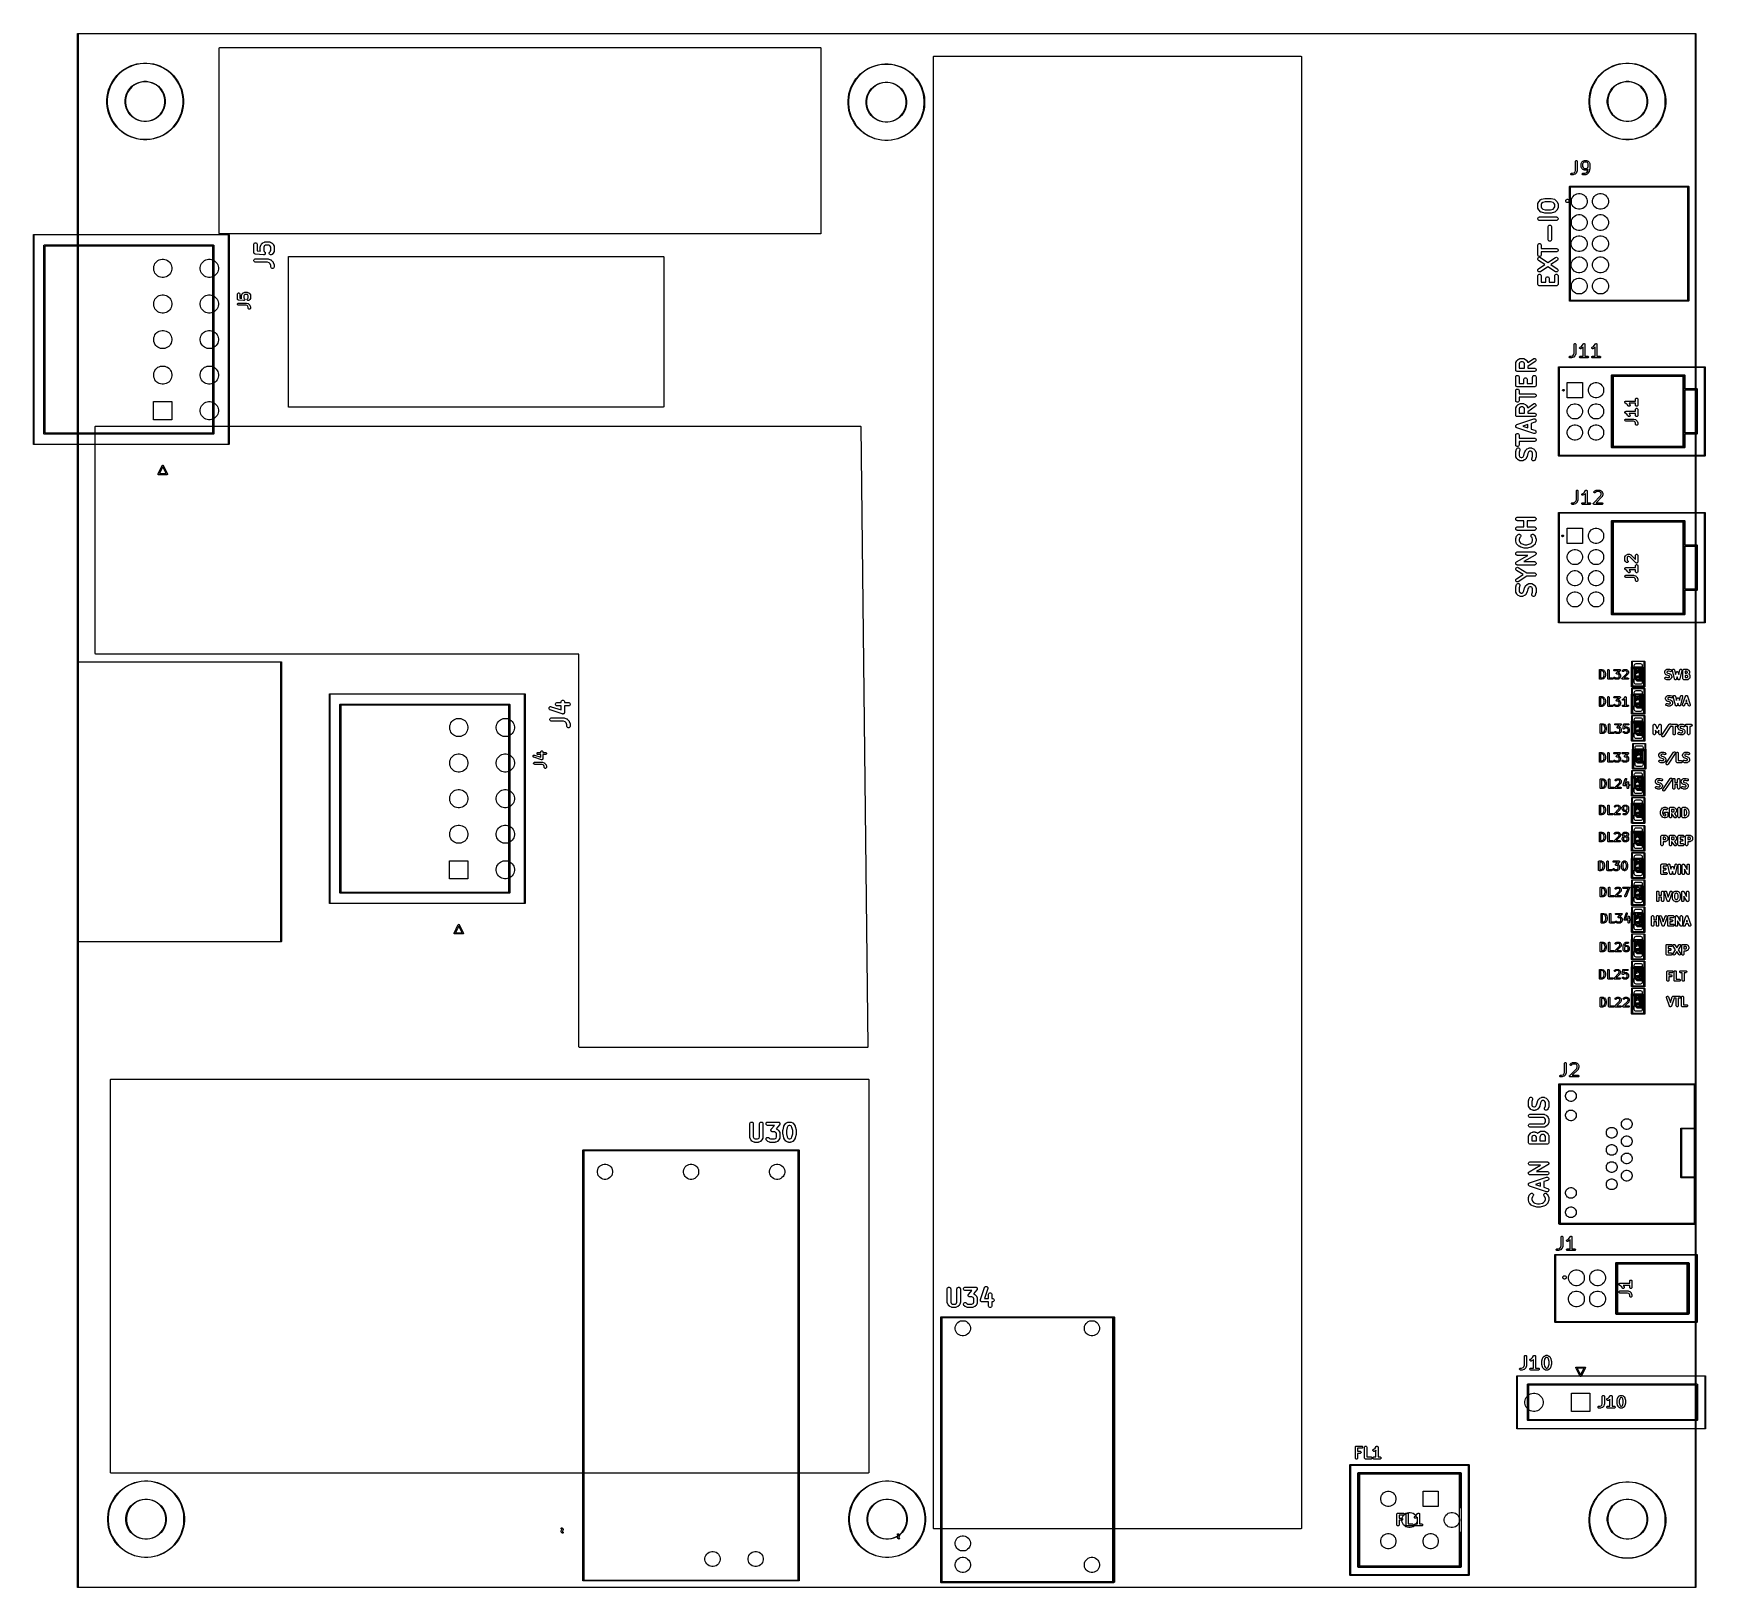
# Model space of a CAD drawing. Header units: inches. Extents: x 0.38 to 8.15, y -7.81 to -0.59.
import ezdxf

# ---------------------------------------------------------------- set-up
doc = ezdxf.new("R2010")
doc.units = ezdxf.units.IN
doc.header["$MEASUREMENT"] = 0
for name, color, linetype, true_color in [('B.Cu', 153, 'CONTINUOUS', 0x4d7fc4), ('B.Silkscreen', 31, 'CONTINUOUS', 0xe8b2a7), ('Edge.Cuts', 254, 'CONTINUOUS', 0xd0d2cd), ('F.Courtyard', 6, 'CONTINUOUS', 0xff26e2), ('F.Cu', 13, 'CONTINUOUS', 0xc83434), ('F.Fab', 9, 'CONTINUOUS', 0xafafaf), ('F.Silkscreen', 41, 'CONTINUOUS', 0xf2eda1), ('User.2', 161, 'CONTINUOUS', 0x5994dc)]:
    doc.layers.add(name, color=color, linetype=linetype, true_color=true_color)

msp = doc.modelspace()

# ---------------------------------------------------------------- linework, layer by layer
at = {"layer": 'B.Cu', "linetype": 'CONTINUOUS'}
for p, q in [((7.5308, -1.3667), (7.5322, -1.3596)), ((7.5308, -1.3739), (7.5308, -1.3667)), ((7.5322, -1.381), (7.5308, -1.3739)), ((7.5322, -1.3596), (7.535, -1.3529)), ((7.535, -1.3877), (7.5322, -1.381)), ((7.535, -1.3529), (7.539, -1.3469)), ((7.539, -1.3937), (7.535, -1.3877)), ((7.539, -1.3469), (7.5441, -1.3417)), ((7.5441, -1.3988), (7.539, -1.3937)), ((7.5441, -1.3417), (7.5501, -1.3377)), ((7.5501, -1.3377), (7.5568, -1.335)), ((7.5568, -1.335), (7.5639, -1.3335)), ((7.5639, -1.3335), (7.5711, -1.3335)), ((7.5711, -1.3335), (7.5782, -1.335)), ((7.5782, -1.335), (7.5849, -1.3377)), ((7.5849, -1.3377), (7.5909, -1.3417)), ((7.5909, -1.3417), (7.5961, -1.3469)), ((7.5961, -1.3937), (7.5909, -1.3988)), ((7.5961, -1.3469), (7.6001, -1.3529)), ((7.6001, -1.3877), (7.5961, -1.3937)), ((7.6001, -1.3529), (7.6028, -1.3596)), ((7.6028, -1.381), (7.6001, -1.3877)), ((7.6028, -1.3596), (7.6043, -1.3667)), ((7.6043, -1.3739), (7.6028, -1.381)), ((7.6043, -1.3667), (7.6043, -1.3739)), ((7.6292, -1.3667), (7.6306, -1.3596)), ((7.6292, -1.3739), (7.6292, -1.3667)), ((7.6306, -1.381), (7.6292, -1.3739)), ((7.6306, -1.3596), (7.6334, -1.3529)), ((7.6334, -1.3877), (7.6306, -1.381)), ((7.6334, -1.3529), (7.6374, -1.3469)), ((7.6374, -1.3937), (7.6334, -1.3877)), ((7.6374, -1.3469), (7.6425, -1.3417)), ((7.6425, -1.3988), (7.6374, -1.3937)), ((7.6425, -1.3417), (7.6485, -1.3377)), ((7.6485, -1.3377), (7.6552, -1.335)), ((7.6552, -1.335), (7.6623, -1.3335)), ((7.6623, -1.3335), (7.6696, -1.3335)), ((7.6696, -1.3335), (7.6767, -1.335)), ((7.6767, -1.335), (7.6833, -1.3377)), ((7.6833, -1.3377), (7.6894, -1.3417)), ((7.6894, -1.3417), (7.6945, -1.3469)), ((7.6945, -1.3937), (7.6894, -1.3988)), ((7.6945, -1.3469), (7.6985, -1.3529)), ((7.6985, -1.3877), (7.6945, -1.3937)), ((7.6985, -1.3529), (7.7013, -1.3596)), ((7.7013, -1.381), (7.6985, -1.3877)), ((7.7013, -1.3596), (7.7027, -1.3667)), ((7.7027, -1.3739), (7.7013, -1.381)), ((7.7027, -1.3667), (7.7027, -1.3739)), ((7.5308, -1.4651), (7.5322, -1.458)), ((7.5308, -1.4723), (7.5308, -1.4651)), ((7.5322, -1.4794), (7.5308, -1.4723)), ((7.5322, -1.458), (7.535, -1.4513)), ((7.535, -1.4513), (7.539, -1.4453)), ((7.539, -1.4453), (7.5441, -1.4402)), ((7.5501, -1.4028), (7.5441, -1.3988)), ((7.5441, -1.4402), (7.5501, -1.4361)), ((7.5568, -1.4056), (7.5501, -1.4028)), ((7.5501, -1.4361), (7.5568, -1.4334)), ((7.5639, -1.407), (7.5568, -1.4056)), ((7.5568, -1.4334), (7.5639, -1.432)), ((7.5711, -1.407), (7.5639, -1.407)), ((7.5639, -1.432), (7.5711, -1.432)), ((7.5782, -1.4056), (7.5711, -1.407)), ((7.5711, -1.432), (7.5782, -1.4334)), ((7.5849, -1.4028), (7.5782, -1.4056)), ((7.5782, -1.4334), (7.5849, -1.4361)), ((7.5909, -1.3988), (7.5849, -1.4028)), ((7.5849, -1.4361), (7.5909, -1.4402)), ((7.5909, -1.4402), (7.5961, -1.4453)), ((7.5961, -1.4453), (7.6001, -1.4513)), ((7.6001, -1.4513), (7.6028, -1.458)), ((7.6028, -1.458), (7.6043, -1.4651)), ((7.6043, -1.4723), (7.6028, -1.4794)), ((7.6043, -1.4651), (7.6043, -1.4723)), ((7.6292, -1.4651), (7.6306, -1.458)), ((7.6292, -1.4723), (7.6292, -1.4651)), ((7.6306, -1.4794), (7.6292, -1.4723)), ((7.6306, -1.458), (7.6334, -1.4513)), ((7.6334, -1.4513), (7.6374, -1.4453)), ((7.6374, -1.4453), (7.6425, -1.4402)), ((7.6485, -1.4028), (7.6425, -1.3988)), ((7.6425, -1.4402), (7.6485, -1.4361)), ((7.6552, -1.4056), (7.6485, -1.4028)), ((7.6485, -1.4361), (7.6552, -1.4334)), ((7.6623, -1.407), (7.6552, -1.4056)), ((7.6552, -1.4334), (7.6623, -1.432)), ((7.6696, -1.407), (7.6623, -1.407)), ((7.6623, -1.432), (7.6696, -1.432)), ((7.6767, -1.4056), (7.6696, -1.407)), ((7.6696, -1.432), (7.6767, -1.4334)), ((7.6833, -1.4028), (7.6767, -1.4056)), ((7.6767, -1.4334), (7.6833, -1.4361)), ((7.6894, -1.3988), (7.6833, -1.4028)), ((7.6833, -1.4361), (7.6894, -1.4402)), ((7.6894, -1.4402), (7.6945, -1.4453)), ((7.6945, -1.4453), (7.6985, -1.4513)), ((7.6985, -1.4513), (7.7013, -1.458)), ((7.7013, -1.458), (7.7027, -1.4651)), ((7.7027, -1.4723), (7.7013, -1.4794)), ((7.7027, -1.4651), (7.7027, -1.4723)), ((7.5318, -1.5564), (7.5346, -1.5497)), ((7.535, -1.4861), (7.5322, -1.4794)), ((7.5346, -1.5497), (7.5386, -1.5437)), ((7.539, -1.4921), (7.535, -1.4861)), ((7.5386, -1.5437), (7.5437, -1.5386)), ((7.5441, -1.4972), (7.539, -1.4921)), ((7.5437, -1.5386), (7.5497, -1.5346)), ((7.5501, -1.5013), (7.5441, -1.4972)), ((7.5497, -1.5346), (7.5564, -1.5318)), ((7.5568, -1.504), (7.5501, -1.5013)), ((7.5564, -1.5318), (7.5635, -1.5304)), ((7.5639, -1.5054), (7.5568, -1.504)), ((7.5635, -1.5304), (7.5707, -1.5304)), ((7.5711, -1.5054), (7.5639, -1.5054)), ((7.5707, -1.5304), (7.5778, -1.5318)), ((7.5782, -1.504), (7.5711, -1.5054)), ((7.5778, -1.5318), (7.5845, -1.5346)), ((7.5849, -1.5013), (7.5782, -1.504)), ((7.5845, -1.5346), (7.5905, -1.5386)), ((7.5909, -1.4972), (7.5849, -1.5013)), ((7.5905, -1.5386), (7.5957, -1.5437)), ((7.5961, -1.4921), (7.5909, -1.4972)), ((7.5957, -1.5437), (7.5997, -1.5497)), ((7.6001, -1.4861), (7.5961, -1.4921)), ((7.5997, -1.5497), (7.6024, -1.5564)), ((7.6028, -1.4794), (7.6001, -1.4861)), ((7.6334, -1.4861), (7.6306, -1.4794)), ((7.6306, -1.5564), (7.6334, -1.5497)), ((7.6374, -1.4921), (7.6334, -1.4861)), ((7.6334, -1.5497), (7.6374, -1.5437)), ((7.6425, -1.4972), (7.6374, -1.4921)), ((7.6374, -1.5437), (7.6425, -1.5386)), ((7.6485, -1.5013), (7.6425, -1.4972)), ((7.6425, -1.5386), (7.6485, -1.5346)), ((7.6552, -1.504), (7.6485, -1.5013)), ((7.6485, -1.5346), (7.6552, -1.5318)), ((7.6623, -1.5054), (7.6552, -1.504)), ((7.6552, -1.5318), (7.6623, -1.5304)), ((7.6696, -1.5054), (7.6623, -1.5054)), ((7.6623, -1.5304), (7.6696, -1.5304)), ((7.6767, -1.504), (7.6696, -1.5054)), ((7.6696, -1.5304), (7.6767, -1.5318)), ((7.6833, -1.5013), (7.6767, -1.504)), ((7.6767, -1.5318), (7.6833, -1.5346)), ((7.6894, -1.4972), (7.6833, -1.5013)), ((7.6833, -1.5346), (7.6894, -1.5386)), ((7.6945, -1.4921), (7.6894, -1.4972)), ((7.6894, -1.5386), (7.6945, -1.5437)), ((7.6985, -1.4861), (7.6945, -1.4921)), ((7.6945, -1.5437), (7.6985, -1.5497)), ((7.7013, -1.4794), (7.6985, -1.4861)), ((7.6985, -1.5497), (7.7013, -1.5564)), ((7.5304, -1.5635), (7.5318, -1.5564)), ((7.5304, -1.5707), (7.5304, -1.5635)), ((7.5318, -1.5778), (7.5304, -1.5707)), ((7.5346, -1.5845), (7.5318, -1.5778)), ((7.5386, -1.5905), (7.5346, -1.5845)), ((7.5437, -1.5957), (7.5386, -1.5905)), ((7.5497, -1.5997), (7.5437, -1.5957)), ((7.5564, -1.6024), (7.5497, -1.5997)), ((7.5497, -1.633), (7.5564, -1.6302)), ((7.5635, -1.6039), (7.5564, -1.6024)), ((7.5564, -1.6302), (7.5635, -1.6288)), ((7.5707, -1.6039), (7.5635, -1.6039)), ((7.5635, -1.6288), (7.5707, -1.6288)), ((7.5778, -1.6024), (7.5707, -1.6039)), ((7.5707, -1.6288), (7.5778, -1.6302)), ((7.5845, -1.5997), (7.5778, -1.6024)), ((7.5778, -1.6302), (7.5845, -1.633)), ((7.5905, -1.5957), (7.5845, -1.5997)), ((7.5957, -1.5905), (7.5905, -1.5957)), ((7.5997, -1.5845), (7.5957, -1.5905)), ((7.6024, -1.5778), (7.5997, -1.5845)), ((7.6024, -1.5564), (7.6039, -1.5635)), ((7.6039, -1.5707), (7.6024, -1.5778)), ((7.6039, -1.5635), (7.6039, -1.5707)), ((7.6292, -1.5635), (7.6306, -1.5564)), ((7.6292, -1.5707), (7.6292, -1.5635)), ((7.6306, -1.5778), (7.6292, -1.5707)), ((7.6334, -1.5845), (7.6306, -1.5778)), ((7.6374, -1.5905), (7.6334, -1.5845)), ((7.6425, -1.5957), (7.6374, -1.5905)), ((7.6485, -1.5997), (7.6425, -1.5957)), ((7.6552, -1.6024), (7.6485, -1.5997)), ((7.6485, -1.633), (7.6552, -1.6302)), ((7.6623, -1.6039), (7.6552, -1.6024)), ((7.6552, -1.6302), (7.6623, -1.6288)), ((7.6696, -1.6039), (7.6623, -1.6039)), ((7.6623, -1.6288), (7.6696, -1.6288)), ((7.6767, -1.6024), (7.6696, -1.6039)), ((7.6696, -1.6288), (7.6767, -1.6302)), ((7.6833, -1.5997), (7.6767, -1.6024)), ((7.6767, -1.6302), (7.6833, -1.633)), ((7.6894, -1.5957), (7.6833, -1.5997)), ((7.6945, -1.5905), (7.6894, -1.5957)), ((7.6985, -1.5845), (7.6945, -1.5905)), ((7.7013, -1.5778), (7.6985, -1.5845)), ((7.7013, -1.5564), (7.7027, -1.5635)), ((7.7027, -1.5707), (7.7013, -1.5778)), ((7.7027, -1.5635), (7.7027, -1.5707)), ((0.9429, -1.6784), (0.944, -1.6718)), ((0.9429, -1.685), (0.9429, -1.6784)), ((0.944, -1.6916), (0.9429, -1.685)), ((0.944, -1.6718), (0.946, -1.6655)), ((0.946, -1.6979), (0.944, -1.6916)), ((0.946, -1.6655), (0.949, -1.6596)), ((0.949, -1.7038), (0.946, -1.6979)), ((0.949, -1.6596), (0.9529, -1.6542)), ((0.9529, -1.7092), (0.949, -1.7038)), ((0.9529, -1.6542), (0.9576, -1.6495)), ((0.9576, -1.7139), (0.9529, -1.7092)), ((0.9576, -1.6495), (0.963, -1.6456)), ((0.963, -1.6456), (0.9689, -1.6426)), ((0.9689, -1.6426), (0.9752, -1.6406)), ((0.9752, -1.6406), (0.9818, -1.6395)), ((0.9818, -1.6395), (0.9884, -1.6395)), ((0.9884, -1.6395), (0.995, -1.6406)), ((0.995, -1.6406), (1.0013, -1.6426)), ((1.0013, -1.6426), (1.0072, -1.6456)), ((1.0072, -1.6456), (1.0126, -1.6495)), ((1.0126, -1.6495), (1.0173, -1.6542)), ((1.0173, -1.7092), (1.0126, -1.7139)), ((1.0173, -1.6542), (1.0212, -1.6596)), ((1.0212, -1.7038), (1.0173, -1.7092)), ((1.0212, -1.6596), (1.0242, -1.6655)), ((1.0242, -1.6979), (1.0212, -1.7038)), ((1.0242, -1.6655), (1.0263, -1.6718)), ((1.0263, -1.6916), (1.0242, -1.6979)), ((1.0263, -1.6718), (1.0273, -1.6784)), ((1.0273, -1.685), (1.0263, -1.6916)), ((1.0273, -1.6784), (1.0273, -1.685)), ((1.1595, -1.6784), (1.1605, -1.6718)), ((1.1595, -1.685), (1.1595, -1.6784)), ((1.1605, -1.6916), (1.1595, -1.685)), ((1.1605, -1.6718), (1.1625, -1.6655)), ((1.1625, -1.6979), (1.1605, -1.6916)), ((1.1625, -1.6655), (1.1656, -1.6596)), ((1.1656, -1.7038), (1.1625, -1.6979)), ((1.1656, -1.6596), (1.1695, -1.6542)), ((1.1695, -1.7092), (1.1656, -1.7038)), ((1.1695, -1.6542), (1.1742, -1.6495)), ((1.1742, -1.7139), (1.1695, -1.7092)), ((1.1742, -1.6495), (1.1795, -1.6456)), ((1.1795, -1.6456), (1.1855, -1.6426)), ((1.1855, -1.6426), (1.1918, -1.6406)), ((1.1918, -1.6406), (1.1983, -1.6395)), ((1.1983, -1.6395), (1.205, -1.6395)), ((1.205, -1.6395), (1.2115, -1.6406)), ((1.2115, -1.6406), (1.2178, -1.6426)), ((1.2178, -1.6426), (1.2238, -1.6456)), ((1.2238, -1.6456), (1.2291, -1.6495)), ((1.2291, -1.6495), (1.2338, -1.6542)), ((1.2338, -1.7092), (1.2291, -1.7139)), ((1.2338, -1.6542), (1.2377, -1.6596)), ((1.2377, -1.7038), (1.2338, -1.7092)), ((1.2377, -1.6596), (1.2408, -1.6655)), ((1.2408, -1.6979), (1.2377, -1.7038)), ((1.2408, -1.6655), (1.2428, -1.6718)), ((1.2428, -1.6916), (1.2408, -1.6979)), ((1.2428, -1.6718), (1.2438, -1.6784)), ((1.2438, -1.685), (1.2428, -1.6916)), ((1.2438, -1.6784), (1.2438, -1.685)), ((7.5304, -1.6619), (7.5318, -1.6548)), ((7.5304, -1.6692), (7.5304, -1.6619)), ((7.5318, -1.6763), (7.5304, -1.6692)), ((7.5318, -1.6548), (7.5346, -1.6482)), ((7.5346, -1.683), (7.5318, -1.6763)), ((7.5346, -1.6482), (7.5386, -1.6421)), ((7.5386, -1.689), (7.5346, -1.683)), ((7.5386, -1.6421), (7.5437, -1.637)), ((7.5437, -1.6941), (7.5386, -1.689)), ((7.5437, -1.637), (7.5497, -1.633)), ((7.5497, -1.6981), (7.5437, -1.6941)), ((7.5564, -1.7009), (7.5497, -1.6981)), ((7.5635, -1.7023), (7.5564, -1.7009)), ((7.5707, -1.7023), (7.5635, -1.7023)), ((7.5778, -1.7009), (7.5707, -1.7023)), ((7.5845, -1.6981), (7.5778, -1.7009)), ((7.5845, -1.633), (7.5905, -1.637)), ((7.5905, -1.6941), (7.5845, -1.6981)), ((7.5905, -1.637), (7.5957, -1.6421)), ((7.5957, -1.689), (7.5905, -1.6941)), ((7.5957, -1.6421), (7.5997, -1.6482)), ((7.5997, -1.683), (7.5957, -1.689)), ((7.5997, -1.6482), (7.6024, -1.6548)), ((7.6024, -1.6763), (7.5997, -1.683)), ((7.6024, -1.6548), (7.6039, -1.6619)), ((7.6039, -1.6692), (7.6024, -1.6763)), ((7.6039, -1.6619), (7.6039, -1.6692)), ((7.6292, -1.6619), (7.6306, -1.6548)), ((7.6292, -1.6692), (7.6292, -1.6619)), ((7.6306, -1.6763), (7.6292, -1.6692)), ((7.6306, -1.6548), (7.6334, -1.6482)), ((7.6334, -1.683), (7.6306, -1.6763)), ((7.6334, -1.6482), (7.6374, -1.6421)), ((7.6374, -1.689), (7.6334, -1.683)), ((7.6374, -1.6421), (7.6425, -1.637)), ((7.6425, -1.6941), (7.6374, -1.689)), ((7.6425, -1.637), (7.6485, -1.633)), ((7.6485, -1.6981), (7.6425, -1.6941)), ((7.6552, -1.7009), (7.6485, -1.6981)), ((7.6623, -1.7023), (7.6552, -1.7009)), ((7.6696, -1.7023), (7.6623, -1.7023)), ((7.6767, -1.7009), (7.6696, -1.7023)), ((7.6833, -1.6981), (7.6767, -1.7009)), ((7.6833, -1.633), (7.6894, -1.637)), ((7.6894, -1.6941), (7.6833, -1.6981)), ((7.6894, -1.637), (7.6945, -1.6421)), ((7.6945, -1.689), (7.6894, -1.6941)), ((7.6945, -1.6421), (7.6985, -1.6482)), ((7.6985, -1.683), (7.6945, -1.689)), ((7.6985, -1.6482), (7.7013, -1.6548)), ((7.7013, -1.6763), (7.6985, -1.683)), ((7.7013, -1.6548), (7.7027, -1.6619)), ((7.7027, -1.6692), (7.7013, -1.6763)), ((7.7027, -1.6619), (7.7027, -1.6692)), ((0.963, -1.7178), (0.9576, -1.7139)), ((0.9689, -1.7208), (0.963, -1.7178)), ((0.9752, -1.7229), (0.9689, -1.7208)), ((0.9818, -1.7239), (0.9752, -1.7229)), ((0.9884, -1.7239), (0.9818, -1.7239)), ((0.995, -1.7229), (0.9884, -1.7239)), ((1.0013, -1.7208), (0.995, -1.7229)), ((1.0072, -1.7178), (1.0013, -1.7208)), ((1.0126, -1.7139), (1.0072, -1.7178)), ((1.1795, -1.7178), (1.1742, -1.7139)), ((1.1855, -1.7208), (1.1795, -1.7178)), ((1.1918, -1.7229), (1.1855, -1.7208)), ((1.1983, -1.7239), (1.1918, -1.7229)), ((1.205, -1.7239), (1.1983, -1.7239)), ((1.2115, -1.7229), (1.205, -1.7239)), ((1.2178, -1.7208), (1.2115, -1.7229)), ((1.2238, -1.7178), (1.2178, -1.7208)), ((1.2291, -1.7139), (1.2238, -1.7178)), ((7.5308, -1.7604), (7.5322, -1.7533)), ((7.5308, -1.7676), (7.5308, -1.7604)), ((7.5322, -1.7747), (7.5308, -1.7676)), ((7.5322, -1.7533), (7.535, -1.7466)), ((7.535, -1.7814), (7.5322, -1.7747)), ((7.535, -1.7466), (7.539, -1.7406)), ((7.539, -1.7874), (7.535, -1.7814)), ((7.539, -1.7406), (7.5441, -1.7354)), ((7.5441, -1.7354), (7.5501, -1.7314)), ((7.5501, -1.7314), (7.5568, -1.7287)), ((7.5568, -1.7287), (7.5639, -1.7272)), ((7.5639, -1.7272), (7.5711, -1.7272)), ((7.5711, -1.7272), (7.5782, -1.7287)), ((7.5782, -1.7287), (7.5849, -1.7314)), ((7.5849, -1.7314), (7.5909, -1.7354)), ((7.5909, -1.7354), (7.5961, -1.7406)), ((7.5961, -1.7406), (7.6001, -1.7466)), ((7.6001, -1.7814), (7.5961, -1.7874)), ((7.6001, -1.7466), (7.6028, -1.7533)), ((7.6028, -1.7747), (7.6001, -1.7814)), ((7.6028, -1.7533), (7.6043, -1.7604)), ((7.6043, -1.7676), (7.6028, -1.7747)), ((7.6043, -1.7604), (7.6043, -1.7676)), ((7.6292, -1.7604), (7.6306, -1.7533)), ((7.6292, -1.7676), (7.6292, -1.7604)), ((7.6306, -1.7747), (7.6292, -1.7676)), ((7.6306, -1.7533), (7.6334, -1.7466)), ((7.6334, -1.7814), (7.6306, -1.7747)), ((7.6334, -1.7466), (7.6374, -1.7406)), ((7.6374, -1.7874), (7.6334, -1.7814)), ((7.6374, -1.7406), (7.6425, -1.7354)), ((7.6425, -1.7354), (7.6485, -1.7314)), ((7.6485, -1.7314), (7.6552, -1.7287)), ((7.6552, -1.7287), (7.6623, -1.7272)), ((7.6623, -1.7272), (7.6696, -1.7272)), ((7.6696, -1.7272), (7.6767, -1.7287)), ((7.6767, -1.7287), (7.6833, -1.7314)), ((7.6833, -1.7314), (7.6894, -1.7354)), ((7.6894, -1.7354), (7.6945, -1.7406)), ((7.6945, -1.7406), (7.6985, -1.7466)), ((7.6985, -1.7814), (7.6945, -1.7874)), ((7.6985, -1.7466), (7.7013, -1.7533)), ((7.7013, -1.7747), (7.6985, -1.7814)), ((7.7013, -1.7533), (7.7027, -1.7604)), ((7.7027, -1.7676), (7.7013, -1.7747)), ((7.7027, -1.7604), (7.7027, -1.7676)), ((0.9429, -1.8438), (0.944, -1.8372)), ((0.9429, -1.8504), (0.9429, -1.8438)), ((0.944, -1.857), (0.9429, -1.8504)), ((0.944, -1.8372), (0.946, -1.8309)), ((0.946, -1.8633), (0.944, -1.857)), ((0.946, -1.8309), (0.949, -1.825)), ((0.949, -1.8692), (0.946, -1.8633)), ((0.949, -1.825), (0.9529, -1.8196)), ((0.9529, -1.8196), (0.9576, -1.8149)), ((0.9576, -1.8149), (0.963, -1.811)), ((0.963, -1.811), (0.9689, -1.808)), ((0.9689, -1.808), (0.9752, -1.8059)), ((0.9752, -1.8059), (0.9818, -1.8049)), ((0.9818, -1.8049), (0.9884, -1.8049)), ((0.9884, -1.8049), (0.995, -1.8059)), ((0.995, -1.8059), (1.0013, -1.808)), ((1.0013, -1.808), (1.0072, -1.811)), ((1.0072, -1.811), (1.0126, -1.8149)), ((1.0126, -1.8149), (1.0173, -1.8196)), ((1.0173, -1.8196), (1.0212, -1.825)), ((1.0212, -1.825), (1.0242, -1.8309)), ((1.0242, -1.8633), (1.0212, -1.8692)), ((1.0242, -1.8309), (1.0263, -1.8372)), ((1.0263, -1.857), (1.0242, -1.8633)), ((1.0263, -1.8372), (1.0273, -1.8438)), ((1.0273, -1.8504), (1.0263, -1.857)), ((1.0273, -1.8438), (1.0273, -1.8504)), ((1.1595, -1.8438), (1.1605, -1.8372)), ((1.1595, -1.8504), (1.1595, -1.8438)), ((1.1605, -1.857), (1.1595, -1.8504)), ((1.1605, -1.8372), (1.1625, -1.8309)), ((1.1625, -1.8633), (1.1605, -1.857)), ((1.1625, -1.8309), (1.1656, -1.825)), ((1.1656, -1.8692), (1.1625, -1.8633)), ((1.1656, -1.825), (1.1695, -1.8196)), ((1.1695, -1.8196), (1.1742, -1.8149)), ((1.1742, -1.8149), (1.1795, -1.811)), ((1.1795, -1.811), (1.1855, -1.808)), ((1.1855, -1.808), (1.1918, -1.8059)), ((1.1918, -1.8059), (1.1983, -1.8049)), ((1.1983, -1.8049), (1.205, -1.8049)), ((1.205, -1.8049), (1.2115, -1.8059)), ((1.2115, -1.8059), (1.2178, -1.808)), ((1.2178, -1.808), (1.2238, -1.811)), ((1.2238, -1.811), (1.2291, -1.8149)), ((1.2291, -1.8149), (1.2338, -1.8196)), ((1.2338, -1.8196), (1.2377, -1.825)), ((1.2377, -1.825), (1.2408, -1.8309)), ((1.2408, -1.8633), (1.2377, -1.8692)), ((1.2408, -1.8309), (1.2428, -1.8372)), ((1.2428, -1.857), (1.2408, -1.8633)), ((1.2428, -1.8372), (1.2438, -1.8438)), ((1.2438, -1.8504), (1.2428, -1.857)), ((1.2438, -1.8438), (1.2438, -1.8504)), ((7.5441, -1.7925), (7.539, -1.7874)), ((7.5501, -1.7965), (7.5441, -1.7925)), ((7.5568, -1.7993), (7.5501, -1.7965)), ((7.5639, -1.8007), (7.5568, -1.7993)), ((7.5711, -1.8007), (7.5639, -1.8007)), ((7.5782, -1.7993), (7.5711, -1.8007)), ((7.5849, -1.7965), (7.5782, -1.7993)), ((7.5909, -1.7925), (7.5849, -1.7965)), ((7.5961, -1.7874), (7.5909, -1.7925)), ((7.6425, -1.7925), (7.6374, -1.7874)), ((7.6485, -1.7965), (7.6425, -1.7925)), ((7.6552, -1.7993), (7.6485, -1.7965)), ((7.6623, -1.8007), (7.6552, -1.7993)), ((7.6696, -1.8007), (7.6623, -1.8007)), ((7.6767, -1.7993), (7.6696, -1.8007)), ((7.6833, -1.7965), (7.6767, -1.7993)), ((7.6894, -1.7925), (7.6833, -1.7965)), ((7.6945, -1.7874), (7.6894, -1.7925)), ((0.9529, -1.8746), (0.949, -1.8692)), ((0.9576, -1.8793), (0.9529, -1.8746)), ((0.963, -1.8832), (0.9576, -1.8793)), ((0.9689, -1.8862), (0.963, -1.8832)), ((0.9752, -1.8882), (0.9689, -1.8862)), ((0.9818, -1.8893), (0.9752, -1.8882)), ((0.9884, -1.8893), (0.9818, -1.8893)), ((0.995, -1.8882), (0.9884, -1.8893)), ((1.0013, -1.8862), (0.995, -1.8882)), ((1.0072, -1.8832), (1.0013, -1.8862)), ((1.0126, -1.8793), (1.0072, -1.8832)), ((1.0173, -1.8746), (1.0126, -1.8793)), ((1.0212, -1.8692), (1.0173, -1.8746)), ((1.1695, -1.8746), (1.1656, -1.8692)), ((1.1742, -1.8793), (1.1695, -1.8746)), ((1.1795, -1.8832), (1.1742, -1.8793)), ((1.1855, -1.8862), (1.1795, -1.8832)), ((1.1918, -1.8882), (1.1855, -1.8862)), ((1.1983, -1.8893), (1.1918, -1.8882)), ((1.205, -1.8893), (1.1983, -1.8893)), ((1.2115, -1.8882), (1.205, -1.8893)), ((1.2178, -1.8862), (1.2115, -1.8882)), ((1.2238, -1.8832), (1.2178, -1.8862)), ((1.2291, -1.8793), (1.2238, -1.8832)), ((1.2338, -1.8746), (1.2291, -1.8793)), ((1.2377, -1.8692), (1.2338, -1.8746)), ((0.9429, -2.0091), (0.944, -2.0026)), ((0.9429, -2.0158), (0.9429, -2.0091)), ((0.944, -2.0223), (0.9429, -2.0158)), ((0.944, -2.0026), (0.946, -1.9962)), ((0.946, -1.9962), (0.949, -1.9903)), ((0.949, -1.9903), (0.9529, -1.9849)), ((0.9529, -1.9849), (0.9576, -1.9802)), ((0.9576, -1.9802), (0.963, -1.9763)), ((0.963, -1.9763), (0.9689, -1.9733)), ((0.9689, -1.9733), (0.9752, -1.9713)), ((0.9752, -1.9713), (0.9818, -1.9702)), ((0.9818, -1.9702), (0.9884, -1.9702)), ((0.9884, -1.9702), (0.995, -1.9713)), ((0.995, -1.9713), (1.0013, -1.9733)), ((1.0013, -1.9733), (1.0072, -1.9763)), ((1.0072, -1.9763), (1.0126, -1.9802)), ((1.0126, -1.9802), (1.0173, -1.9849)), ((1.0173, -1.9849), (1.0212, -1.9903)), ((1.0212, -1.9903), (1.0242, -1.9962)), ((1.0242, -1.9962), (1.0263, -2.0026)), ((1.0263, -2.0026), (1.0273, -2.0091)), ((1.0273, -2.0158), (1.0263, -2.0223)), ((1.0273, -2.0091), (1.0273, -2.0158)), ((1.1595, -2.0091), (1.1605, -2.0026)), ((1.1595, -2.0158), (1.1595, -2.0091)), ((1.1605, -2.0223), (1.1595, -2.0158)), ((1.1605, -2.0026), (1.1625, -1.9962)), ((1.1625, -1.9962), (1.1656, -1.9903)), ((1.1656, -1.9903), (1.1695, -1.9849)), ((1.1695, -1.9849), (1.1742, -1.9802)), ((1.1742, -1.9802), (1.1795, -1.9763)), ((1.1795, -1.9763), (1.1855, -1.9733)), ((1.1855, -1.9733), (1.1918, -1.9713)), ((1.1918, -1.9713), (1.1983, -1.9702)), ((1.1983, -1.9702), (1.205, -1.9702)), ((1.205, -1.9702), (1.2115, -1.9713)), ((1.2115, -1.9713), (1.2178, -1.9733)), ((1.2178, -1.9733), (1.2238, -1.9763)), ((1.2238, -1.9763), (1.2291, -1.9802)), ((1.2291, -1.9802), (1.2338, -1.9849)), ((1.2338, -1.9849), (1.2377, -1.9903)), ((1.2377, -1.9903), (1.2408, -1.9962)), ((1.2408, -1.9962), (1.2428, -2.0026)), ((1.2428, -2.0026), (1.2438, -2.0091)), ((1.2438, -2.0158), (1.2428, -2.0223)), ((1.2438, -2.0091), (1.2438, -2.0158)), ((0.946, -2.0286), (0.944, -2.0223)), ((0.949, -2.0345), (0.946, -2.0286)), ((0.9529, -2.0399), (0.949, -2.0345)), ((0.9576, -2.0446), (0.9529, -2.0399)), ((0.963, -2.0485), (0.9576, -2.0446)), ((0.9689, -2.0515), (0.963, -2.0485)), ((0.9752, -2.0536), (0.9689, -2.0515)), ((0.9818, -2.0546), (0.9752, -2.0536)), ((0.9884, -2.0546), (0.9818, -2.0546)), ((0.995, -2.0536), (0.9884, -2.0546)), ((1.0013, -2.0515), (0.995, -2.0536)), ((1.0072, -2.0485), (1.0013, -2.0515)), ((1.0126, -2.0446), (1.0072, -2.0485)), ((1.0173, -2.0399), (1.0126, -2.0446)), ((1.0212, -2.0345), (1.0173, -2.0399)), ((1.0242, -2.0286), (1.0212, -2.0345)), ((1.0263, -2.0223), (1.0242, -2.0286)), ((1.1625, -2.0286), (1.1605, -2.0223)), ((1.1656, -2.0345), (1.1625, -2.0286)), ((1.1695, -2.0399), (1.1656, -2.0345)), ((1.1742, -2.0446), (1.1695, -2.0399)), ((1.1795, -2.0485), (1.1742, -2.0446)), ((1.1855, -2.0515), (1.1795, -2.0485)), ((1.1918, -2.0536), (1.1855, -2.0515)), ((1.1983, -2.0546), (1.1918, -2.0536)), ((1.205, -2.0546), (1.1983, -2.0546)), ((1.2115, -2.0536), (1.205, -2.0546)), ((1.2178, -2.0515), (1.2115, -2.0536)), ((1.2238, -2.0485), (1.2178, -2.0515)), ((1.2291, -2.0446), (1.2238, -2.0485)), ((1.2338, -2.0399), (1.2291, -2.0446)), ((1.2377, -2.0345), (1.2338, -2.0399)), ((1.2408, -2.0286), (1.2377, -2.0345)), ((1.2428, -2.0223), (1.2408, -2.0286)), ((0.9429, -2.1745), (0.944, -2.1679)), ((0.9429, -2.1811), (0.9429, -2.1745)), ((0.944, -2.1679), (0.946, -2.1616)), ((0.946, -2.1616), (0.949, -2.1557)), ((0.949, -2.1557), (0.9529, -2.1503)), ((0.9529, -2.1503), (0.9576, -2.1456)), ((0.9576, -2.1456), (0.963, -2.1417)), ((0.963, -2.1417), (0.9689, -2.1387)), ((0.9689, -2.1387), (0.9752, -2.1366)), ((0.9752, -2.1366), (0.9818, -2.1356)), ((0.9818, -2.1356), (0.9884, -2.1356)), ((0.9884, -2.1356), (0.995, -2.1366)), ((0.995, -2.1366), (1.0013, -2.1387)), ((1.0013, -2.1387), (1.0072, -2.1417)), ((1.0072, -2.1417), (1.0126, -2.1456)), ((1.0126, -2.1456), (1.0173, -2.1503)), ((1.0173, -2.1503), (1.0212, -2.1557)), ((1.0212, -2.1557), (1.0242, -2.1616)), ((1.0242, -2.1616), (1.0263, -2.1679)), ((1.0263, -2.1679), (1.0273, -2.1745)), ((1.0273, -2.1745), (1.0273, -2.1811)), ((1.1595, -2.1745), (1.1605, -2.1679)), ((1.1595, -2.1811), (1.1595, -2.1745)), ((1.1605, -2.1679), (1.1625, -2.1616)), ((1.1625, -2.1616), (1.1656, -2.1557)), ((1.1656, -2.1557), (1.1695, -2.1503)), ((1.1695, -2.1503), (1.1742, -2.1456)), ((1.1742, -2.1456), (1.1795, -2.1417)), ((1.1795, -2.1417), (1.1855, -2.1387)), ((1.1855, -2.1387), (1.1918, -2.1366)), ((1.1918, -2.1366), (1.1983, -2.1356)), ((1.1983, -2.1356), (1.205, -2.1356)), ((1.205, -2.1356), (1.2115, -2.1366)), ((1.2115, -2.1366), (1.2178, -2.1387)), ((1.2178, -2.1387), (1.2238, -2.1417)), ((1.2238, -2.1417), (1.2291, -2.1456)), ((1.2291, -2.1456), (1.2338, -2.1503)), ((1.2338, -2.1503), (1.2377, -2.1557)), ((1.2377, -2.1557), (1.2408, -2.1616)), ((1.2408, -2.1616), (1.2428, -2.1679)), ((1.2428, -2.1679), (1.2438, -2.1745)), ((1.2438, -2.1745), (1.2438, -2.1811)), ((0.944, -2.1877), (0.9429, -2.1811)), ((0.946, -2.194), (0.944, -2.1877)), ((0.949, -2.1999), (0.946, -2.194)), ((0.9529, -2.2053), (0.949, -2.1999)), ((0.9576, -2.21), (0.9529, -2.2053)), ((0.963, -2.2139), (0.9576, -2.21)), ((0.9689, -2.2169), (0.963, -2.2139)), ((0.9752, -2.2189), (0.9689, -2.2169)), ((0.9818, -2.22), (0.9752, -2.2189)), ((0.9884, -2.22), (0.9818, -2.22)), ((0.995, -2.2189), (0.9884, -2.22)), ((1.0013, -2.2169), (0.995, -2.2189)), ((1.0072, -2.2139), (1.0013, -2.2169)), ((1.0126, -2.21), (1.0072, -2.2139)), ((1.0173, -2.2053), (1.0126, -2.21)), ((1.0212, -2.1999), (1.0173, -2.2053)), ((1.0242, -2.194), (1.0212, -2.1999)), ((1.0263, -2.1877), (1.0242, -2.194)), ((1.0273, -2.1811), (1.0263, -2.1877)), ((1.1605, -2.1877), (1.1595, -2.1811)), ((1.1625, -2.194), (1.1605, -2.1877)), ((1.1656, -2.1999), (1.1625, -2.194)), ((1.1695, -2.2053), (1.1656, -2.1999)), ((1.1742, -2.21), (1.1695, -2.2053)), ((1.1795, -2.2139), (1.1742, -2.21)), ((1.1855, -2.2169), (1.1795, -2.2139)), ((1.1918, -2.2189), (1.1855, -2.2169)), ((1.1983, -2.22), (1.1918, -2.2189)), ((1.205, -2.22), (1.1983, -2.22)), ((1.2115, -2.2189), (1.205, -2.22)), ((1.2178, -2.2169), (1.2115, -2.2189)), ((1.2238, -2.2139), (1.2178, -2.2169)), ((1.2291, -2.21), (1.2238, -2.2139)), ((1.2338, -2.2053), (1.2291, -2.21)), ((1.2377, -2.1999), (1.2338, -2.2053)), ((1.2408, -2.194), (1.2377, -2.1999)), ((1.2428, -2.1877), (1.2408, -2.194)), ((1.2438, -2.1811), (1.2428, -2.1877)), ((7.5118, -2.2835), (7.5118, -2.2126)), ((7.5118, -2.2126), (7.5827, -2.2126)), ((7.5827, -2.2126), (7.5827, -2.2835)), ((7.6104, -2.2446), (7.6118, -2.2377)), ((7.6104, -2.2515), (7.6104, -2.2446)), ((7.6118, -2.2583), (7.6104, -2.2515)), ((7.6118, -2.2377), (7.6144, -2.2313)), ((7.6144, -2.2313), (7.6183, -2.2256)), ((7.6183, -2.2256), (7.6232, -2.2206)), ((7.6232, -2.2206), (7.629, -2.2168)), ((7.629, -2.2168), (7.6354, -2.2141)), ((7.6354, -2.2141), (7.6422, -2.2128)), ((7.6422, -2.2128), (7.6491, -2.2128)), ((7.6491, -2.2128), (7.656, -2.2141)), ((7.656, -2.2141), (7.6624, -2.2168)), ((7.6624, -2.2168), (7.6681, -2.2206)), ((7.6681, -2.2206), (7.6731, -2.2256)), ((7.6731, -2.2256), (7.6769, -2.2313)), ((7.6769, -2.2313), (7.6796, -2.2377)), ((7.6796, -2.2377), (7.6809, -2.2446)), ((7.6809, -2.2515), (7.6796, -2.2583)), ((7.6809, -2.2446), (7.6809, -2.2515)), ((0.9428, -2.3855), (0.9428, -2.3008)), ((0.9428, -2.3008), (1.0274, -2.3008)), ((1.0274, -2.3008), (1.0274, -2.3855)), ((1.1605, -2.3333), (1.1625, -2.3269)), ((1.1625, -2.3269), (1.1656, -2.321)), ((1.1656, -2.321), (1.1695, -2.3157)), ((1.1695, -2.3157), (1.1742, -2.311)), ((1.1742, -2.311), (1.1795, -2.3071)), ((1.1795, -2.3071), (1.1855, -2.304)), ((1.1855, -2.304), (1.1918, -2.302)), ((1.1918, -2.302), (1.1983, -2.3009)), ((1.1983, -2.3009), (1.205, -2.3009)), ((1.205, -2.3009), (1.2115, -2.302)), ((1.2115, -2.302), (1.2178, -2.304)), ((1.2178, -2.304), (1.2238, -2.3071)), ((1.2238, -2.3071), (1.2291, -2.311)), ((1.2291, -2.311), (1.2338, -2.3157)), ((1.2338, -2.3157), (1.2377, -2.321)), ((1.2377, -2.321), (1.2408, -2.3269)), ((1.2408, -2.3269), (1.2428, -2.3333)), ((7.5827, -2.2835), (7.5118, -2.2835)), ((7.5133, -2.3362), (7.516, -2.3298)), ((7.516, -2.3298), (7.5199, -2.324)), ((7.5199, -2.324), (7.5248, -2.3191)), ((7.5248, -2.3191), (7.5305, -2.3152)), ((7.5305, -2.3152), (7.537, -2.3125)), ((7.537, -2.3125), (7.5438, -2.3112)), ((7.5438, -2.3112), (7.5507, -2.3112)), ((7.5507, -2.3112), (7.5575, -2.3125)), ((7.5575, -2.3125), (7.5639, -2.3152)), ((7.5639, -2.3152), (7.5697, -2.3191)), ((7.5697, -2.3191), (7.5746, -2.324)), ((7.5746, -2.324), (7.5785, -2.3298)), ((7.5785, -2.3298), (7.5812, -2.3362)), ((7.6144, -2.2647), (7.6118, -2.2583)), ((7.6118, -2.3362), (7.6144, -2.3298)), ((7.6183, -2.2705), (7.6144, -2.2647)), ((7.6144, -2.3298), (7.6183, -2.324)), ((7.6232, -2.2754), (7.6183, -2.2705)), ((7.6183, -2.324), (7.6232, -2.3191)), ((7.629, -2.2793), (7.6232, -2.2754)), ((7.6232, -2.3191), (7.629, -2.3152)), ((7.6354, -2.2819), (7.629, -2.2793)), ((7.629, -2.3152), (7.6354, -2.3125)), ((7.6422, -2.2833), (7.6354, -2.2819)), ((7.6354, -2.3125), (7.6422, -2.3112)), ((7.6491, -2.2833), (7.6422, -2.2833)), ((7.6422, -2.3112), (7.6491, -2.3112)), ((7.656, -2.2819), (7.6491, -2.2833)), ((7.6491, -2.3112), (7.656, -2.3125)), ((7.6624, -2.2793), (7.656, -2.2819)), ((7.656, -2.3125), (7.6624, -2.3152)), ((7.6681, -2.2754), (7.6624, -2.2793)), ((7.6624, -2.3152), (7.6681, -2.3191)), ((7.6731, -2.2705), (7.6681, -2.2754)), ((7.6681, -2.3191), (7.6731, -2.324)), ((7.6769, -2.2647), (7.6731, -2.2705)), ((7.6731, -2.324), (7.6769, -2.3298)), ((7.6796, -2.2583), (7.6769, -2.2647)), ((7.6769, -2.3298), (7.6796, -2.3362)), ((1.0274, -2.3855), (0.9428, -2.3855)), ((1.1595, -2.3398), (1.1605, -2.3333)), ((1.1595, -2.3465), (1.1595, -2.3398)), ((1.1605, -2.353), (1.1595, -2.3465)), ((1.1625, -2.3593), (1.1605, -2.353)), ((1.1656, -2.3653), (1.1625, -2.3593)), ((1.1695, -2.3706), (1.1656, -2.3653)), ((1.1742, -2.3753), (1.1695, -2.3706)), ((1.1795, -2.3792), (1.1742, -2.3753)), ((1.1855, -2.3822), (1.1795, -2.3792)), ((1.1918, -2.3843), (1.1855, -2.3822)), ((1.1983, -2.3853), (1.1918, -2.3843)), ((1.205, -2.3853), (1.1983, -2.3853)), ((1.2115, -2.3843), (1.205, -2.3853)), ((1.2178, -2.3822), (1.2115, -2.3843)), ((1.2238, -2.3792), (1.2178, -2.3822)), ((1.2291, -2.3753), (1.2238, -2.3792)), ((1.2338, -2.3706), (1.2291, -2.3753)), ((1.2377, -2.3653), (1.2338, -2.3706)), ((1.2408, -2.3593), (1.2377, -2.3653)), ((1.2428, -2.353), (1.2408, -2.3593)), ((1.2428, -2.3333), (1.2438, -2.3398)), ((1.2438, -2.3465), (1.2428, -2.353)), ((1.2438, -2.3398), (1.2438, -2.3465)), ((7.512, -2.343), (7.5133, -2.3362)), ((7.512, -2.3499), (7.512, -2.343)), ((7.5133, -2.3567), (7.512, -2.3499)), ((7.516, -2.3632), (7.5133, -2.3567)), ((7.5199, -2.3689), (7.516, -2.3632)), ((7.5248, -2.3738), (7.5199, -2.3689)), ((7.5305, -2.3777), (7.5248, -2.3738)), ((7.537, -2.3804), (7.5305, -2.3777)), ((7.5438, -2.3817), (7.537, -2.3804)), ((7.5507, -2.3817), (7.5438, -2.3817)), ((7.5575, -2.3804), (7.5507, -2.3817)), ((7.5639, -2.3777), (7.5575, -2.3804)), ((7.5697, -2.3738), (7.5639, -2.3777)), ((7.5746, -2.3689), (7.5697, -2.3738)), ((7.5785, -2.3632), (7.5746, -2.3689)), ((7.5812, -2.3567), (7.5785, -2.3632)), ((7.5812, -2.3362), (7.5825, -2.343)), ((7.5825, -2.3499), (7.5812, -2.3567)), ((7.5825, -2.343), (7.5825, -2.3499)), ((7.6104, -2.343), (7.6118, -2.3362)), ((7.6104, -2.3499), (7.6104, -2.343)), ((7.6118, -2.3567), (7.6104, -2.3499)), ((7.6144, -2.3632), (7.6118, -2.3567)), ((7.6183, -2.3689), (7.6144, -2.3632)), ((7.6232, -2.3738), (7.6183, -2.3689)), ((7.629, -2.3777), (7.6232, -2.3738)), ((7.6354, -2.3804), (7.629, -2.3777)), ((7.6422, -2.3817), (7.6354, -2.3804)), ((7.6491, -2.3817), (7.6422, -2.3817)), ((7.656, -2.3804), (7.6491, -2.3817)), ((7.6624, -2.3777), (7.656, -2.3804)), ((7.6681, -2.3738), (7.6624, -2.3777)), ((7.6731, -2.3689), (7.6681, -2.3738)), ((7.6769, -2.3632), (7.6731, -2.3689)), ((7.6796, -2.3567), (7.6769, -2.3632)), ((7.6796, -2.3362), (7.6809, -2.343)), ((7.6809, -2.3499), (7.6796, -2.3567)), ((7.6809, -2.343), (7.6809, -2.3499)), ((7.512, -2.4414), (7.5133, -2.4346)), ((7.512, -2.4484), (7.512, -2.4414)), ((7.5133, -2.4552), (7.512, -2.4484)), ((7.5133, -2.4346), (7.516, -2.4282)), ((7.516, -2.4616), (7.5133, -2.4552)), ((7.516, -2.4282), (7.5199, -2.4224)), ((7.5199, -2.4674), (7.516, -2.4616)), ((7.5199, -2.4224), (7.5248, -2.4175)), ((7.5248, -2.4723), (7.5199, -2.4674)), ((7.5248, -2.4175), (7.5305, -2.4136)), ((7.5305, -2.4761), (7.5248, -2.4723)), ((7.5305, -2.4136), (7.537, -2.411)), ((7.537, -2.4788), (7.5305, -2.4761)), ((7.537, -2.411), (7.5438, -2.4096)), ((7.5438, -2.4801), (7.537, -2.4788)), ((7.5438, -2.4096), (7.5507, -2.4096)), ((7.5507, -2.4801), (7.5438, -2.4801)), ((7.5507, -2.4096), (7.5575, -2.411)), ((7.5575, -2.4788), (7.5507, -2.4801)), ((7.5575, -2.411), (7.5639, -2.4136)), ((7.5639, -2.4761), (7.5575, -2.4788)), ((7.5639, -2.4136), (7.5697, -2.4175)), ((7.5697, -2.4723), (7.5639, -2.4761)), ((7.5697, -2.4175), (7.5746, -2.4224)), ((7.5746, -2.4674), (7.5697, -2.4723)), ((7.5746, -2.4224), (7.5785, -2.4282)), ((7.5785, -2.4616), (7.5746, -2.4674)), ((7.5785, -2.4282), (7.5812, -2.4346)), ((7.5812, -2.4552), (7.5785, -2.4616)), ((7.5812, -2.4346), (7.5825, -2.4414)), ((7.5825, -2.4484), (7.5812, -2.4552)), ((7.5825, -2.4414), (7.5825, -2.4484)), ((7.6104, -2.4414), (7.6118, -2.4346)), ((7.6104, -2.4484), (7.6104, -2.4414)), ((7.6118, -2.4552), (7.6104, -2.4484)), ((7.6118, -2.4346), (7.6144, -2.4282)), ((7.6144, -2.4616), (7.6118, -2.4552)), ((7.6144, -2.4282), (7.6183, -2.4224)), ((7.6183, -2.4674), (7.6144, -2.4616)), ((7.6183, -2.4224), (7.6232, -2.4175)), ((7.6232, -2.4723), (7.6183, -2.4674)), ((7.6232, -2.4175), (7.629, -2.4136)), ((7.629, -2.4761), (7.6232, -2.4723)), ((7.629, -2.4136), (7.6354, -2.411)), ((7.6354, -2.4788), (7.629, -2.4761)), ((7.6354, -2.411), (7.6422, -2.4096)), ((7.6422, -2.4801), (7.6354, -2.4788)), ((7.6422, -2.4096), (7.6491, -2.4096)), ((7.6491, -2.4801), (7.6422, -2.4801)), ((7.6491, -2.4096), (7.656, -2.411)), ((7.656, -2.4788), (7.6491, -2.4801)), ((7.656, -2.411), (7.6624, -2.4136)), ((7.6624, -2.4761), (7.656, -2.4788)), ((7.6624, -2.4136), (7.6681, -2.4175)), ((7.6681, -2.4723), (7.6624, -2.4761)), ((7.6681, -2.4175), (7.6731, -2.4224)), ((7.6731, -2.4674), (7.6681, -2.4723)), ((7.6731, -2.4224), (7.6769, -2.4282)), ((7.6769, -2.4616), (7.6731, -2.4674)), ((7.6769, -2.4282), (7.6796, -2.4346)), ((7.6796, -2.4552), (7.6769, -2.4616)), ((7.6796, -2.4346), (7.6809, -2.4414)), ((7.6809, -2.4484), (7.6796, -2.4552)), ((7.6809, -2.4414), (7.6809, -2.4484)), ((7.5118, -2.9606), (7.5118, -2.8898)), ((7.5118, -2.8898), (7.5827, -2.8898)), ((7.5827, -2.8898), (7.5827, -2.9606)), ((7.6104, -2.9217), (7.6118, -2.9149)), ((7.6104, -2.9287), (7.6104, -2.9217)), ((7.6118, -2.9355), (7.6104, -2.9287)), ((7.6118, -2.9149), (7.6144, -2.9085)), ((7.6144, -2.9419), (7.6118, -2.9355)), ((7.6144, -2.9085), (7.6183, -2.9027)), ((7.6183, -2.9477), (7.6144, -2.9419)), ((7.6183, -2.9027), (7.6232, -2.8978)), ((7.6232, -2.9526), (7.6183, -2.9477)), ((7.6232, -2.8978), (7.629, -2.8939)), ((7.629, -2.9564), (7.6232, -2.9526)), ((7.629, -2.8939), (7.6354, -2.8913)), ((7.6354, -2.8913), (7.6422, -2.8899)), ((7.6422, -2.8899), (7.6491, -2.8899)), ((7.6491, -2.8899), (7.656, -2.8913)), ((7.656, -2.8913), (7.6624, -2.8939)), ((7.6624, -2.8939), (7.6681, -2.8978)), ((7.6681, -2.9526), (7.6624, -2.9564)), ((7.6681, -2.8978), (7.6731, -2.9027)), ((7.6731, -2.9477), (7.6681, -2.9526)), ((7.6731, -2.9027), (7.6769, -2.9085)), ((7.6769, -2.9419), (7.6731, -2.9477)), ((7.6769, -2.9085), (7.6796, -2.9149)), ((7.6796, -2.9355), (7.6769, -2.9419)), ((7.6796, -2.9149), (7.6809, -2.9217)), ((7.6809, -2.9287), (7.6796, -2.9355)), ((7.6809, -2.9217), (7.6809, -2.9287)), ((7.5827, -2.9606), (7.5118, -2.9606)), ((7.512, -3.0201), (7.5133, -3.0133)), ((7.512, -3.0271), (7.512, -3.0201)), ((7.5133, -3.0339), (7.512, -3.0271)), ((7.5133, -3.0133), (7.516, -3.0069)), ((7.516, -3.0069), (7.5199, -3.0011)), ((7.5199, -3.0011), (7.5248, -2.9962)), ((7.5248, -2.9962), (7.5305, -2.9924)), ((7.5305, -2.9924), (7.537, -2.9897)), ((7.537, -2.9897), (7.5438, -2.9884)), ((7.5438, -2.9884), (7.5507, -2.9884)), ((7.5507, -2.9884), (7.5575, -2.9897)), ((7.5575, -2.9897), (7.5639, -2.9924)), ((7.5639, -2.9924), (7.5697, -2.9962)), ((7.5697, -2.9962), (7.5746, -3.0011)), ((7.5746, -3.0011), (7.5785, -3.0069)), ((7.5785, -3.0069), (7.5812, -3.0133)), ((7.5812, -3.0133), (7.5825, -3.0201)), ((7.5825, -3.0271), (7.5812, -3.0339)), ((7.5825, -3.0201), (7.5825, -3.0271)), ((7.6104, -3.0201), (7.6118, -3.0133)), ((7.6104, -3.0271), (7.6104, -3.0201)), ((7.6118, -3.0339), (7.6104, -3.0271)), ((7.6118, -3.0133), (7.6144, -3.0069)), ((7.6144, -3.0069), (7.6183, -3.0011)), ((7.6183, -3.0011), (7.6232, -2.9962)), ((7.6232, -2.9962), (7.629, -2.9924)), ((7.6354, -2.9591), (7.629, -2.9564)), ((7.629, -2.9924), (7.6354, -2.9897)), ((7.6422, -2.9605), (7.6354, -2.9591)), ((7.6354, -2.9897), (7.6422, -2.9884)), ((7.6491, -2.9605), (7.6422, -2.9605)), ((7.6422, -2.9884), (7.6491, -2.9884)), ((7.656, -2.9591), (7.6491, -2.9605)), ((7.6491, -2.9884), (7.656, -2.9897)), ((7.6624, -2.9564), (7.656, -2.9591)), ((7.656, -2.9897), (7.6624, -2.9924)), ((7.6624, -2.9924), (7.6681, -2.9962)), ((7.6681, -2.9962), (7.6731, -3.0011)), ((7.6731, -3.0011), (7.6769, -3.0069)), ((7.6769, -3.0069), (7.6796, -3.0133)), ((7.6796, -3.0133), (7.6809, -3.0201)), ((7.6809, -3.0271), (7.6796, -3.0339)), ((7.6809, -3.0201), (7.6809, -3.0271)), ((7.516, -3.0403), (7.5133, -3.0339)), ((7.5133, -3.1118), (7.516, -3.1053)), ((7.5199, -3.0461), (7.516, -3.0403)), ((7.516, -3.1053), (7.5199, -3.0996)), ((7.5248, -3.051), (7.5199, -3.0461)), ((7.5199, -3.0996), (7.5248, -3.0947)), ((7.5305, -3.0549), (7.5248, -3.051)), ((7.5248, -3.0947), (7.5305, -3.0908)), ((7.537, -3.0575), (7.5305, -3.0549)), ((7.5305, -3.0908), (7.537, -3.0881)), ((7.5438, -3.0589), (7.537, -3.0575)), ((7.537, -3.0881), (7.5438, -3.0868)), ((7.5507, -3.0589), (7.5438, -3.0589)), ((7.5438, -3.0868), (7.5507, -3.0868)), ((7.5575, -3.0575), (7.5507, -3.0589)), ((7.5507, -3.0868), (7.5575, -3.0881)), ((7.5639, -3.0549), (7.5575, -3.0575)), ((7.5575, -3.0881), (7.5639, -3.0908)), ((7.5697, -3.051), (7.5639, -3.0549)), ((7.5639, -3.0908), (7.5697, -3.0947)), ((7.5746, -3.0461), (7.5697, -3.051)), ((7.5697, -3.0947), (7.5746, -3.0996)), ((7.5785, -3.0403), (7.5746, -3.0461)), ((7.5746, -3.0996), (7.5785, -3.1053)), ((7.5812, -3.0339), (7.5785, -3.0403)), ((7.5785, -3.1053), (7.5812, -3.1118)), ((7.6144, -3.0403), (7.6118, -3.0339)), ((7.6118, -3.1118), (7.6144, -3.1053)), ((7.6183, -3.0461), (7.6144, -3.0403)), ((7.6144, -3.1053), (7.6183, -3.0996)), ((7.6232, -3.051), (7.6183, -3.0461)), ((7.6183, -3.0996), (7.6232, -3.0947)), ((7.629, -3.0549), (7.6232, -3.051)), ((7.6232, -3.0947), (7.629, -3.0908)), ((7.6354, -3.0575), (7.629, -3.0549)), ((7.629, -3.0908), (7.6354, -3.0881)), ((7.6422, -3.0589), (7.6354, -3.0575)), ((7.6354, -3.0881), (7.6422, -3.0868)), ((7.6491, -3.0589), (7.6422, -3.0589)), ((7.6422, -3.0868), (7.6491, -3.0868)), ((7.656, -3.0575), (7.6491, -3.0589)), ((7.6491, -3.0868), (7.656, -3.0881)), ((7.6624, -3.0549), (7.656, -3.0575)), ((7.656, -3.0881), (7.6624, -3.0908)), ((7.6681, -3.051), (7.6624, -3.0549)), ((7.6624, -3.0908), (7.6681, -3.0947)), ((7.6731, -3.0461), (7.6681, -3.051)), ((7.6681, -3.0947), (7.6731, -3.0996)), ((7.6769, -3.0403), (7.6731, -3.0461)), ((7.6731, -3.0996), (7.6769, -3.1053)), ((7.6796, -3.0339), (7.6769, -3.0403)), ((7.6769, -3.1053), (7.6796, -3.1118)), ((7.512, -3.1186), (7.5133, -3.1118)), ((7.512, -3.1255), (7.512, -3.1186)), ((7.5133, -3.1323), (7.512, -3.1255)), ((7.516, -3.1388), (7.5133, -3.1323)), ((7.5199, -3.1445), (7.516, -3.1388)), ((7.5248, -3.1494), (7.5199, -3.1445)), ((7.5305, -3.1533), (7.5248, -3.1494)), ((7.537, -3.156), (7.5305, -3.1533)), ((7.5438, -3.1573), (7.537, -3.156)), ((7.537, -3.1866), (7.5438, -3.1852)), ((7.5507, -3.1573), (7.5438, -3.1573)), ((7.5438, -3.1852), (7.5507, -3.1852)), ((7.5575, -3.156), (7.5507, -3.1573)), ((7.5507, -3.1852), (7.5575, -3.1866)), ((7.5639, -3.1533), (7.5575, -3.156)), ((7.5697, -3.1494), (7.5639, -3.1533)), ((7.5746, -3.1445), (7.5697, -3.1494)), ((7.5785, -3.1388), (7.5746, -3.1445)), ((7.5812, -3.1323), (7.5785, -3.1388)), ((7.5812, -3.1118), (7.5825, -3.1186)), ((7.5825, -3.1255), (7.5812, -3.1323)), ((7.5825, -3.1186), (7.5825, -3.1255)), ((7.6104, -3.1186), (7.6118, -3.1118)), ((7.6104, -3.1255), (7.6104, -3.1186)), ((7.6118, -3.1323), (7.6104, -3.1255)), ((7.6144, -3.1388), (7.6118, -3.1323)), ((7.6183, -3.1445), (7.6144, -3.1388)), ((7.6232, -3.1494), (7.6183, -3.1445)), ((7.629, -3.1533), (7.6232, -3.1494)), ((7.6354, -3.156), (7.629, -3.1533)), ((7.6422, -3.1573), (7.6354, -3.156)), ((7.6354, -3.1866), (7.6422, -3.1852)), ((7.6491, -3.1573), (7.6422, -3.1573)), ((7.6422, -3.1852), (7.6491, -3.1852)), ((7.656, -3.156), (7.6491, -3.1573)), ((7.6491, -3.1852), (7.656, -3.1866)), ((7.6624, -3.1533), (7.656, -3.156)), ((7.6681, -3.1494), (7.6624, -3.1533)), ((7.6731, -3.1445), (7.6681, -3.1494)), ((7.6769, -3.1388), (7.6731, -3.1445)), ((7.6796, -3.1323), (7.6769, -3.1388)), ((7.6796, -3.1118), (7.6809, -3.1186)), ((7.6809, -3.1255), (7.6796, -3.1323)), ((7.6809, -3.1186), (7.6809, -3.1255)), ((7.512, -3.217), (7.5133, -3.2102)), ((7.512, -3.2239), (7.512, -3.217)), ((7.5133, -3.2308), (7.512, -3.2239)), ((7.5133, -3.2102), (7.516, -3.2038)), ((7.516, -3.2372), (7.5133, -3.2308)), ((7.516, -3.2038), (7.5199, -3.198)), ((7.5199, -3.243), (7.516, -3.2372)), ((7.5199, -3.198), (7.5248, -3.1931)), ((7.5248, -3.2479), (7.5199, -3.243)), ((7.5248, -3.1931), (7.5305, -3.1892)), ((7.5305, -3.2517), (7.5248, -3.2479)), ((7.5305, -3.1892), (7.537, -3.1866)), ((7.537, -3.2544), (7.5305, -3.2517)), ((7.5438, -3.2557), (7.537, -3.2544)), ((7.5507, -3.2557), (7.5438, -3.2557)), ((7.5575, -3.2544), (7.5507, -3.2557)), ((7.5575, -3.1866), (7.5639, -3.1892)), ((7.5639, -3.2517), (7.5575, -3.2544)), ((7.5639, -3.1892), (7.5697, -3.1931)), ((7.5697, -3.2479), (7.5639, -3.2517)), ((7.5697, -3.1931), (7.5746, -3.198)), ((7.5746, -3.243), (7.5697, -3.2479)), ((7.5746, -3.198), (7.5785, -3.2038)), ((7.5785, -3.2372), (7.5746, -3.243)), ((7.5785, -3.2038), (7.5812, -3.2102)), ((7.5812, -3.2308), (7.5785, -3.2372)), ((7.5812, -3.2102), (7.5825, -3.217)), ((7.5825, -3.2239), (7.5812, -3.2308)), ((7.5825, -3.217), (7.5825, -3.2239)), ((7.6104, -3.217), (7.6118, -3.2102)), ((7.6104, -3.2239), (7.6104, -3.217)), ((7.6118, -3.2308), (7.6104, -3.2239)), ((7.6118, -3.2102), (7.6144, -3.2038)), ((7.6144, -3.2372), (7.6118, -3.2308)), ((7.6144, -3.2038), (7.6183, -3.198)), ((7.6183, -3.243), (7.6144, -3.2372)), ((7.6183, -3.198), (7.6232, -3.1931)), ((7.6232, -3.2479), (7.6183, -3.243)), ((7.6232, -3.1931), (7.629, -3.1892)), ((7.629, -3.2517), (7.6232, -3.2479)), ((7.629, -3.1892), (7.6354, -3.1866)), ((7.6354, -3.2544), (7.629, -3.2517)), ((7.6422, -3.2557), (7.6354, -3.2544)), ((7.6491, -3.2557), (7.6422, -3.2557)), ((7.656, -3.2544), (7.6491, -3.2557)), ((7.656, -3.1866), (7.6624, -3.1892)), ((7.6624, -3.2517), (7.656, -3.2544)), ((7.6624, -3.1892), (7.6681, -3.1931)), ((7.6681, -3.2479), (7.6624, -3.2517)), ((7.6681, -3.1931), (7.6731, -3.198)), ((7.6731, -3.243), (7.6681, -3.2479)), ((7.6731, -3.198), (7.6769, -3.2038)), ((7.6769, -3.2372), (7.6731, -3.243)), ((7.6769, -3.2038), (7.6796, -3.2102)), ((7.6796, -3.2308), (7.6769, -3.2372)), ((7.6796, -3.2102), (7.6809, -3.217)), ((7.6809, -3.2239), (7.6796, -3.2308)), ((7.6809, -3.217), (7.6809, -3.2239)), ((2.3184, -3.8126), (2.3195, -3.8061)), ((2.3195, -3.8061), (2.3215, -3.7997)), ((2.3215, -3.7997), (2.3245, -3.7938)), ((2.3245, -3.7938), (2.3284, -3.7885)), ((2.3284, -3.7885), (2.3331, -3.7838)), ((2.3331, -3.7838), (2.3385, -3.7799)), ((2.3385, -3.7799), (2.3444, -3.7768)), ((2.3444, -3.7768), (2.3507, -3.7748)), ((2.3507, -3.7748), (2.3573, -3.7738)), ((2.3573, -3.7738), (2.364, -3.7738)), ((2.364, -3.7738), (2.3705, -3.7748)), ((2.3705, -3.7748), (2.3768, -3.7768)), ((2.3768, -3.7768), (2.3827, -3.7799)), ((2.3827, -3.7799), (2.3881, -3.7838)), ((2.3881, -3.7838), (2.3928, -3.7885)), ((2.3928, -3.7885), (2.3967, -3.7938)), ((2.3967, -3.7938), (2.3997, -3.7997)), ((2.3997, -3.7997), (2.4018, -3.8061)), ((2.4018, -3.8061), (2.4028, -3.8126)), ((2.535, -3.8126), (2.536, -3.8061)), ((2.536, -3.8061), (2.5381, -3.7997)), ((2.5381, -3.7997), (2.5411, -3.7938)), ((2.5411, -3.7938), (2.545, -3.7885)), ((2.545, -3.7885), (2.5497, -3.7838)), ((2.5497, -3.7838), (2.5551, -3.7799)), ((2.5551, -3.7799), (2.561, -3.7768)), ((2.561, -3.7768), (2.5673, -3.7748)), ((2.5673, -3.7748), (2.5738, -3.7738)), ((2.5738, -3.7738), (2.5805, -3.7738)), ((2.5805, -3.7738), (2.587, -3.7748)), ((2.587, -3.7748), (2.5934, -3.7768)), ((2.5934, -3.7768), (2.5993, -3.7799)), ((2.5993, -3.7799), (2.6047, -3.7838)), ((2.6047, -3.7838), (2.6093, -3.7885)), ((2.6093, -3.7885), (2.6133, -3.7938)), ((2.6133, -3.7938), (2.6163, -3.7997)), ((2.6163, -3.7997), (2.6183, -3.8061)), ((2.6183, -3.8061), (2.6194, -3.8126)), ((2.3184, -3.8193), (2.3184, -3.8126)), ((2.3195, -3.8258), (2.3184, -3.8193)), ((2.3215, -3.8321), (2.3195, -3.8258)), ((2.3245, -3.8381), (2.3215, -3.8321)), ((2.3284, -3.8434), (2.3245, -3.8381)), ((2.3331, -3.8481), (2.3284, -3.8434)), ((2.3385, -3.852), (2.3331, -3.8481)), ((2.3444, -3.855), (2.3385, -3.852)), ((2.3507, -3.8571), (2.3444, -3.855)), ((2.3573, -3.8581), (2.3507, -3.8571)), ((2.364, -3.8581), (2.3573, -3.8581)), ((2.3705, -3.8571), (2.364, -3.8581)), ((2.3768, -3.855), (2.3705, -3.8571)), ((2.3827, -3.852), (2.3768, -3.855)), ((2.3881, -3.8481), (2.3827, -3.852)), ((2.3928, -3.8434), (2.3881, -3.8481)), ((2.3967, -3.8381), (2.3928, -3.8434)), ((2.3997, -3.8321), (2.3967, -3.8381)), ((2.4018, -3.8258), (2.3997, -3.8321)), ((2.4028, -3.8193), (2.4018, -3.8258)), ((2.4028, -3.8126), (2.4028, -3.8193)), ((2.535, -3.8193), (2.535, -3.8126)), ((2.536, -3.8258), (2.535, -3.8193)), ((2.5381, -3.8321), (2.536, -3.8258)), ((2.5411, -3.8381), (2.5381, -3.8321)), ((2.545, -3.8434), (2.5411, -3.8381)), ((2.5497, -3.8481), (2.545, -3.8434)), ((2.5551, -3.852), (2.5497, -3.8481)), ((2.561, -3.855), (2.5551, -3.852)), ((2.5673, -3.8571), (2.561, -3.855)), ((2.5738, -3.8581), (2.5673, -3.8571)), ((2.5805, -3.8581), (2.5738, -3.8581)), ((2.587, -3.8571), (2.5805, -3.8581)), ((2.5934, -3.855), (2.587, -3.8571)), ((2.5993, -3.852), (2.5934, -3.855)), ((2.6047, -3.8481), (2.5993, -3.852)), ((2.6093, -3.8434), (2.6047, -3.8481)), ((2.6133, -3.8381), (2.6093, -3.8434)), ((2.6163, -3.8321), (2.6133, -3.8381)), ((2.6183, -3.8258), (2.6163, -3.8321)), ((2.6194, -3.8193), (2.6183, -3.8258)), ((2.6194, -3.8126), (2.6194, -3.8193)), ((2.3215, -3.9651), (2.3245, -3.9592)), ((2.3245, -3.9592), (2.3284, -3.9538)), ((2.3284, -3.9538), (2.3331, -3.9491)), ((2.3331, -3.9491), (2.3385, -3.9452)), ((2.3385, -3.9452), (2.3444, -3.9422)), ((2.3444, -3.9422), (2.3507, -3.9401)), ((2.3507, -3.9401), (2.3573, -3.9391)), ((2.3573, -3.9391), (2.364, -3.9391)), ((2.364, -3.9391), (2.3705, -3.9401)), ((2.3705, -3.9401), (2.3768, -3.9422)), ((2.3768, -3.9422), (2.3827, -3.9452)), ((2.3827, -3.9452), (2.3881, -3.9491)), ((2.3881, -3.9491), (2.3928, -3.9538)), ((2.3928, -3.9538), (2.3967, -3.9592)), ((2.3967, -3.9592), (2.3997, -3.9651)), ((2.5381, -3.9651), (2.5411, -3.9592)), ((2.5411, -3.9592), (2.545, -3.9538)), ((2.545, -3.9538), (2.5497, -3.9491)), ((2.5497, -3.9491), (2.5551, -3.9452)), ((2.5551, -3.9452), (2.561, -3.9422)), ((2.561, -3.9422), (2.5673, -3.9401)), ((2.5673, -3.9401), (2.5738, -3.9391)), ((2.5738, -3.9391), (2.5805, -3.9391)), ((2.5805, -3.9391), (2.587, -3.9401)), ((2.587, -3.9401), (2.5934, -3.9422)), ((2.5934, -3.9422), (2.5993, -3.9452)), ((2.5993, -3.9452), (2.6047, -3.9491)), ((2.6047, -3.9491), (2.6093, -3.9538)), ((2.6093, -3.9538), (2.6133, -3.9592)), ((2.6133, -3.9592), (2.6163, -3.9651)), ((2.3184, -3.978), (2.3195, -3.9714)), ((2.3184, -3.9846), (2.3184, -3.978)), ((2.3195, -3.9912), (2.3184, -3.9846)), ((2.3195, -3.9714), (2.3215, -3.9651)), ((2.3215, -3.9975), (2.3195, -3.9912)), ((2.3245, -4.0034), (2.3215, -3.9975)), ((2.3284, -4.0088), (2.3245, -4.0034)), ((2.3331, -4.0135), (2.3284, -4.0088)), ((2.3385, -4.0174), (2.3331, -4.0135)), ((2.3444, -4.0204), (2.3385, -4.0174)), ((2.3507, -4.0225), (2.3444, -4.0204)), ((2.3573, -4.0235), (2.3507, -4.0225)), ((2.364, -4.0235), (2.3573, -4.0235)), ((2.3705, -4.0225), (2.364, -4.0235)), ((2.3768, -4.0204), (2.3705, -4.0225)), ((2.3827, -4.0174), (2.3768, -4.0204)), ((2.3881, -4.0135), (2.3827, -4.0174)), ((2.3928, -4.0088), (2.3881, -4.0135)), ((2.3967, -4.0034), (2.3928, -4.0088)), ((2.3997, -3.9975), (2.3967, -4.0034)), ((2.3997, -3.9651), (2.4018, -3.9714)), ((2.4018, -3.9912), (2.3997, -3.9975)), ((2.4018, -3.9714), (2.4028, -3.978)), ((2.4028, -3.9846), (2.4018, -3.9912)), ((2.4028, -3.978), (2.4028, -3.9846)), ((2.535, -3.978), (2.536, -3.9714)), ((2.535, -3.9846), (2.535, -3.978)), ((2.536, -3.9912), (2.535, -3.9846)), ((2.536, -3.9714), (2.5381, -3.9651)), ((2.5381, -3.9975), (2.536, -3.9912)), ((2.5411, -4.0034), (2.5381, -3.9975)), ((2.545, -4.0088), (2.5411, -4.0034)), ((2.5497, -4.0135), (2.545, -4.0088)), ((2.5551, -4.0174), (2.5497, -4.0135)), ((2.561, -4.0204), (2.5551, -4.0174)), ((2.5673, -4.0225), (2.561, -4.0204)), ((2.5738, -4.0235), (2.5673, -4.0225)), ((2.5805, -4.0235), (2.5738, -4.0235)), ((2.587, -4.0225), (2.5805, -4.0235)), ((2.5934, -4.0204), (2.587, -4.0225)), ((2.5993, -4.0174), (2.5934, -4.0204)), ((2.6047, -4.0135), (2.5993, -4.0174)), ((2.6093, -4.0088), (2.6047, -4.0135)), ((2.6133, -4.0034), (2.6093, -4.0088)), ((2.6163, -3.9975), (2.6133, -4.0034)), ((2.6163, -3.9651), (2.6183, -3.9714)), ((2.6183, -3.9912), (2.6163, -3.9975)), ((2.6183, -3.9714), (2.6194, -3.978)), ((2.6194, -3.9846), (2.6183, -3.9912)), ((2.6194, -3.978), (2.6194, -3.9846)), ((2.3284, -4.1192), (2.3331, -4.1145)), ((2.3331, -4.1145), (2.3385, -4.1106)), ((2.3385, -4.1106), (2.3444, -4.1076)), ((2.3444, -4.1076), (2.3507, -4.1055)), ((2.3507, -4.1055), (2.3573, -4.1045)), ((2.3573, -4.1045), (2.364, -4.1045)), ((2.364, -4.1045), (2.3705, -4.1055)), ((2.3705, -4.1055), (2.3768, -4.1076)), ((2.3768, -4.1076), (2.3827, -4.1106)), ((2.3827, -4.1106), (2.3881, -4.1145)), ((2.3881, -4.1145), (2.3928, -4.1192)), ((2.545, -4.1192), (2.5497, -4.1145)), ((2.5497, -4.1145), (2.5551, -4.1106)), ((2.5551, -4.1106), (2.561, -4.1076)), ((2.561, -4.1076), (2.5673, -4.1055)), ((2.5673, -4.1055), (2.5738, -4.1045)), ((2.5738, -4.1045), (2.5805, -4.1045)), ((2.5805, -4.1045), (2.587, -4.1055)), ((2.587, -4.1055), (2.5934, -4.1076)), ((2.5934, -4.1076), (2.5993, -4.1106)), ((2.5993, -4.1106), (2.6047, -4.1145)), ((2.6047, -4.1145), (2.6093, -4.1192)), ((2.3184, -4.1433), (2.3195, -4.1368)), ((2.3184, -4.15), (2.3184, -4.1433)), ((2.3195, -4.1565), (2.3184, -4.15)), ((2.3195, -4.1368), (2.3215, -4.1305)), ((2.3215, -4.1628), (2.3195, -4.1565)), ((2.3215, -4.1305), (2.3245, -4.1245)), ((2.3245, -4.1688), (2.3215, -4.1628)), ((2.3245, -4.1245), (2.3284, -4.1192)), ((2.3284, -4.1741), (2.3245, -4.1688)), ((2.3331, -4.1788), (2.3284, -4.1741)), ((2.3385, -4.1827), (2.3331, -4.1788)), ((2.3444, -4.1858), (2.3385, -4.1827)), ((2.3507, -4.1878), (2.3444, -4.1858)), ((2.3573, -4.1888), (2.3507, -4.1878)), ((2.364, -4.1888), (2.3573, -4.1888)), ((2.3705, -4.1878), (2.364, -4.1888)), ((2.3768, -4.1858), (2.3705, -4.1878)), ((2.3827, -4.1827), (2.3768, -4.1858)), ((2.3881, -4.1788), (2.3827, -4.1827)), ((2.3928, -4.1741), (2.3881, -4.1788)), ((2.3928, -4.1192), (2.3967, -4.1245)), ((2.3967, -4.1688), (2.3928, -4.1741)), ((2.3967, -4.1245), (2.3997, -4.1305)), ((2.3997, -4.1628), (2.3967, -4.1688)), ((2.3997, -4.1305), (2.4018, -4.1368)), ((2.4018, -4.1565), (2.3997, -4.1628)), ((2.4018, -4.1368), (2.4028, -4.1433)), ((2.4028, -4.15), (2.4018, -4.1565)), ((2.4028, -4.1433), (2.4028, -4.15)), ((2.535, -4.1433), (2.536, -4.1368)), ((2.535, -4.15), (2.535, -4.1433)), ((2.536, -4.1565), (2.535, -4.15)), ((2.536, -4.1368), (2.5381, -4.1305)), ((2.5381, -4.1628), (2.536, -4.1565)), ((2.5381, -4.1305), (2.5411, -4.1245)), ((2.5411, -4.1688), (2.5381, -4.1628)), ((2.5411, -4.1245), (2.545, -4.1192)), ((2.545, -4.1741), (2.5411, -4.1688)), ((2.5497, -4.1788), (2.545, -4.1741)), ((2.5551, -4.1827), (2.5497, -4.1788)), ((2.561, -4.1858), (2.5551, -4.1827)), ((2.5673, -4.1878), (2.561, -4.1858)), ((2.5738, -4.1888), (2.5673, -4.1878)), ((2.5805, -4.1888), (2.5738, -4.1888)), ((2.587, -4.1878), (2.5805, -4.1888)), ((2.5934, -4.1858), (2.587, -4.1878)), ((2.5993, -4.1827), (2.5934, -4.1858)), ((2.6047, -4.1788), (2.5993, -4.1827)), ((2.6093, -4.1741), (2.6047, -4.1788)), ((2.6093, -4.1192), (2.6133, -4.1245)), ((2.6133, -4.1688), (2.6093, -4.1741)), ((2.6133, -4.1245), (2.6163, -4.1305)), ((2.6163, -4.1628), (2.6133, -4.1688)), ((2.6163, -4.1305), (2.6183, -4.1368)), ((2.6183, -4.1565), (2.6163, -4.1628)), ((2.6183, -4.1368), (2.6194, -4.1433)), ((2.6194, -4.15), (2.6183, -4.1565)), ((2.6194, -4.1433), (2.6194, -4.15)), ((2.3385, -4.2759), (2.3444, -4.2729)), ((2.3444, -4.2729), (2.3507, -4.2709)), ((2.3507, -4.2709), (2.3573, -4.2698)), ((2.3573, -4.2698), (2.364, -4.2698)), ((2.364, -4.2698), (2.3705, -4.2709)), ((2.3705, -4.2709), (2.3768, -4.2729)), ((2.3768, -4.2729), (2.3827, -4.2759)), ((2.5551, -4.2759), (2.561, -4.2729)), ((2.561, -4.2729), (2.5673, -4.2709)), ((2.5673, -4.2709), (2.5738, -4.2698)), ((2.5738, -4.2698), (2.5805, -4.2698)), ((2.5805, -4.2698), (2.587, -4.2709)), ((2.587, -4.2709), (2.5934, -4.2729)), ((2.5934, -4.2729), (2.5993, -4.2759)), ((2.3184, -4.3087), (2.3195, -4.3021)), ((2.3184, -4.3153), (2.3184, -4.3087)), ((2.3195, -4.3219), (2.3184, -4.3153)), ((2.3195, -4.3021), (2.3215, -4.2958)), ((2.3215, -4.3282), (2.3195, -4.3219)), ((2.3215, -4.2958), (2.3245, -4.2899)), ((2.3245, -4.3341), (2.3215, -4.3282)), ((2.3245, -4.2899), (2.3284, -4.2845)), ((2.3284, -4.3395), (2.3245, -4.3341)), ((2.3284, -4.2845), (2.3331, -4.2798)), ((2.3331, -4.3442), (2.3284, -4.3395)), ((2.3331, -4.2798), (2.3385, -4.2759)), ((2.3385, -4.3481), (2.3331, -4.3442)), ((2.3444, -4.3511), (2.3385, -4.3481)), ((2.3507, -4.3532), (2.3444, -4.3511)), ((2.3768, -4.3511), (2.3705, -4.3532)), ((2.3827, -4.3481), (2.3768, -4.3511)), ((2.3827, -4.2759), (2.3881, -4.2798)), ((2.3881, -4.3442), (2.3827, -4.3481)), ((2.3881, -4.2798), (2.3928, -4.2845)), ((2.3928, -4.3395), (2.3881, -4.3442)), ((2.3928, -4.2845), (2.3967, -4.2899)), ((2.3967, -4.3341), (2.3928, -4.3395)), ((2.3967, -4.2899), (2.3997, -4.2958)), ((2.3997, -4.3282), (2.3967, -4.3341)), ((2.3997, -4.2958), (2.4018, -4.3021)), ((2.4018, -4.3219), (2.3997, -4.3282)), ((2.4018, -4.3021), (2.4028, -4.3087)), ((2.4028, -4.3153), (2.4018, -4.3219)), ((2.4028, -4.3087), (2.4028, -4.3153)), ((2.535, -4.3087), (2.536, -4.3021)), ((2.535, -4.3153), (2.535, -4.3087)), ((2.536, -4.3219), (2.535, -4.3153)), ((2.536, -4.3021), (2.5381, -4.2958)), ((2.5381, -4.3282), (2.536, -4.3219)), ((2.5381, -4.2958), (2.5411, -4.2899)), ((2.5411, -4.3341), (2.5381, -4.3282)), ((2.5411, -4.2899), (2.545, -4.2845)), ((2.545, -4.3395), (2.5411, -4.3341)), ((2.545, -4.2845), (2.5497, -4.2798)), ((2.5497, -4.3442), (2.545, -4.3395)), ((2.5497, -4.2798), (2.5551, -4.2759)), ((2.5551, -4.3481), (2.5497, -4.3442)), ((2.561, -4.3511), (2.5551, -4.3481)), ((2.5673, -4.3532), (2.561, -4.3511)), ((2.5934, -4.3511), (2.587, -4.3532)), ((2.5993, -4.3481), (2.5934, -4.3511)), ((2.5993, -4.2759), (2.6047, -4.2798)), ((2.6047, -4.3442), (2.5993, -4.3481)), ((2.6047, -4.2798), (2.6093, -4.2845)), ((2.6093, -4.3395), (2.6047, -4.3442)), ((2.6093, -4.2845), (2.6133, -4.2899)), ((2.6133, -4.3341), (2.6093, -4.3395)), ((2.6133, -4.2899), (2.6163, -4.2958)), ((2.6163, -4.3282), (2.6133, -4.3341)), ((2.6163, -4.2958), (2.6183, -4.3021)), ((2.6183, -4.3219), (2.6163, -4.3282)), ((2.6183, -4.3021), (2.6194, -4.3087)), ((2.6194, -4.3153), (2.6183, -4.3219)), ((2.6194, -4.3087), (2.6194, -4.3153)), ((2.3573, -4.3542), (2.3507, -4.3532)), ((2.364, -4.3542), (2.3573, -4.3542)), ((2.3705, -4.3532), (2.364, -4.3542)), ((2.5738, -4.3542), (2.5673, -4.3532)), ((2.5805, -4.3542), (2.5738, -4.3542)), ((2.587, -4.3532), (2.5805, -4.3542)), ((2.3183, -4.5197), (2.3183, -4.435)), ((2.3183, -4.435), (2.403, -4.435)), ((2.403, -4.435), (2.403, -4.5197)), ((2.535, -4.474), (2.536, -4.4675)), ((2.535, -4.4807), (2.535, -4.474)), ((2.536, -4.4872), (2.535, -4.4807)), ((2.536, -4.4675), (2.5381, -4.4612)), ((2.5381, -4.4936), (2.536, -4.4872)), ((2.5381, -4.4612), (2.5411, -4.4552)), ((2.5411, -4.4995), (2.5381, -4.4936)), ((2.5411, -4.4552), (2.545, -4.4499)), ((2.545, -4.5048), (2.5411, -4.4995)), ((2.545, -4.4499), (2.5497, -4.4452)), ((2.5497, -4.5095), (2.545, -4.5048)), ((2.5497, -4.4452), (2.5551, -4.4413)), ((2.5551, -4.4413), (2.561, -4.4383)), ((2.561, -4.4383), (2.5673, -4.4362)), ((2.5673, -4.4362), (2.5738, -4.4352)), ((2.5738, -4.4352), (2.5805, -4.4352)), ((2.5805, -4.4352), (2.587, -4.4362)), ((2.587, -4.4362), (2.5934, -4.4383)), ((2.5934, -4.4383), (2.5993, -4.4413)), ((2.5993, -4.4413), (2.6047, -4.4452)), ((2.6047, -4.4452), (2.6093, -4.4499)), ((2.6093, -4.5048), (2.6047, -4.5095)), ((2.6093, -4.4499), (2.6133, -4.4552)), ((2.6133, -4.4995), (2.6093, -4.5048)), ((2.6133, -4.4552), (2.6163, -4.4612)), ((2.6163, -4.4936), (2.6133, -4.4995)), ((2.6163, -4.4612), (2.6183, -4.4675)), ((2.6183, -4.4872), (2.6163, -4.4936)), ((2.6183, -4.4675), (2.6194, -4.474)), ((2.6194, -4.4807), (2.6183, -4.4872)), ((2.6194, -4.474), (2.6194, -4.4807)), ((2.403, -4.5197), (2.3183, -4.5197)), ((2.5551, -4.5134), (2.5497, -4.5095)), ((2.561, -4.5165), (2.5551, -4.5134)), ((2.5673, -4.5185), (2.561, -4.5165)), ((2.5738, -4.5196), (2.5673, -4.5185)), ((2.5805, -4.5196), (2.5738, -4.5196)), ((2.587, -4.5185), (2.5805, -4.5196)), ((2.5934, -4.5165), (2.587, -4.5185)), ((2.5993, -4.5134), (2.5934, -4.5165)), ((2.6047, -4.5095), (2.5993, -4.5134)), ((7.5065, -5.5173), (7.5092, -5.5133)), ((7.5092, -5.5133), (7.5127, -5.5098)), ((7.5127, -5.5098), (7.5168, -5.5071)), ((7.5168, -5.5071), (7.5213, -5.5052)), ((7.5213, -5.5052), (7.5261, -5.5043)), ((7.5261, -5.5043), (7.531, -5.5043)), ((7.531, -5.5043), (7.5358, -5.5052)), ((7.5358, -5.5052), (7.5403, -5.5071)), ((7.5403, -5.5071), (7.5444, -5.5098)), ((7.5444, -5.5098), (7.5479, -5.5133)), ((7.5479, -5.5133), (7.5506, -5.5173)), ((7.5037, -5.5267), (7.5046, -5.5219)), ((7.5037, -5.5316), (7.5037, -5.5267)), ((7.5046, -5.5364), (7.5037, -5.5316)), ((7.5046, -5.5219), (7.5065, -5.5173)), ((7.5065, -5.5409), (7.5046, -5.5364)), ((7.5092, -5.545), (7.5065, -5.5409)), ((7.5127, -5.5485), (7.5092, -5.545)), ((7.5168, -5.5512), (7.5127, -5.5485)), ((7.5213, -5.5531), (7.5168, -5.5512)), ((7.5261, -5.554), (7.5213, -5.5531)), ((7.5213, -5.5954), (7.5261, -5.5944)), ((7.531, -5.554), (7.5261, -5.554)), ((7.5261, -5.5944), (7.531, -5.5944)), ((7.5358, -5.5531), (7.531, -5.554)), ((7.531, -5.5944), (7.5358, -5.5954)), ((7.5403, -5.5512), (7.5358, -5.5531)), ((7.5444, -5.5485), (7.5403, -5.5512)), ((7.5479, -5.545), (7.5444, -5.5485)), ((7.5506, -5.5409), (7.5479, -5.545)), ((7.5506, -5.5173), (7.5525, -5.5219)), ((7.5525, -5.5364), (7.5506, -5.5409)), ((7.5525, -5.5219), (7.5534, -5.5267)), ((7.5534, -5.5316), (7.5525, -5.5364)), ((7.5534, -5.5267), (7.5534, -5.5316)), ((7.5037, -5.6168), (7.5046, -5.612)), ((7.5037, -5.6217), (7.5037, -5.6168)), ((7.5046, -5.6265), (7.5037, -5.6217)), ((7.5046, -5.612), (7.5065, -5.6075)), ((7.5065, -5.6311), (7.5046, -5.6265)), ((7.5065, -5.6075), (7.5092, -5.6034)), ((7.5092, -5.6352), (7.5065, -5.6311)), ((7.5092, -5.6034), (7.5127, -5.6)), ((7.5127, -5.6386), (7.5092, -5.6352)), ((7.5127, -5.6), (7.5168, -5.5972)), ((7.5168, -5.6413), (7.5127, -5.6386)), ((7.5168, -5.5972), (7.5213, -5.5954)), ((7.5213, -5.6432), (7.5168, -5.6413)), ((7.5261, -5.6442), (7.5213, -5.6432)), ((7.531, -5.6442), (7.5261, -5.6442)), ((7.5358, -5.6432), (7.531, -5.6442)), ((7.5358, -5.5954), (7.5403, -5.5972)), ((7.5403, -5.6413), (7.5358, -5.6432)), ((7.5403, -5.5972), (7.5444, -5.6)), ((7.5444, -5.6386), (7.5403, -5.6413)), ((7.5444, -5.6), (7.5479, -5.6034)), ((7.5479, -5.6352), (7.5444, -5.6386)), ((7.5479, -5.6034), (7.5506, -5.6075)), ((7.5506, -5.6311), (7.5479, -5.6352)), ((7.5506, -5.6075), (7.5525, -5.612)), ((7.5525, -5.6265), (7.5506, -5.6311)), ((7.5525, -5.612), (7.5534, -5.6168)), ((7.5534, -5.6217), (7.5525, -5.6265)), ((7.5534, -5.6168), (7.5534, -5.6217)), ((7.7635, -5.657), (7.7645, -5.6522)), ((7.7635, -5.6619), (7.7635, -5.657)), ((7.7645, -5.6667), (7.7635, -5.6619)), ((7.7645, -5.6522), (7.7663, -5.6477)), ((7.7663, -5.6712), (7.7645, -5.6667)), ((7.7663, -5.6477), (7.7691, -5.6436)), ((7.7691, -5.6753), (7.7663, -5.6712)), ((7.7691, -5.6436), (7.7725, -5.6401)), ((7.7725, -5.6401), (7.7766, -5.6374)), ((7.7766, -5.6374), (7.7811, -5.6355)), ((7.7811, -5.6355), (7.7859, -5.6346)), ((7.7859, -5.6346), (7.7908, -5.6346)), ((7.7908, -5.6346), (7.7956, -5.6355)), ((7.7956, -5.6355), (7.8002, -5.6374)), ((7.8002, -5.6374), (7.8042, -5.6401)), ((7.8042, -5.6401), (7.8077, -5.6436)), ((7.8077, -5.6436), (7.8104, -5.6477)), ((7.8104, -5.6712), (7.8077, -5.6753)), ((7.8104, -5.6477), (7.8123, -5.6522)), ((7.8123, -5.6667), (7.8104, -5.6712)), ((7.8123, -5.6522), (7.8133, -5.657)), ((7.8133, -5.6619), (7.8123, -5.6667)), ((7.8133, -5.657), (7.8133, -5.6619)), ((7.6934, -5.6972), (7.6944, -5.6923)), ((7.6934, -5.7021), (7.6934, -5.6972)), ((7.6944, -5.7069), (7.6934, -5.7021)), ((7.6944, -5.6923), (7.6963, -5.6878)), ((7.6963, -5.7114), (7.6944, -5.7069)), ((7.6963, -5.6878), (7.699, -5.6837)), ((7.699, -5.7155), (7.6963, -5.7114)), ((7.699, -5.6837), (7.7024, -5.6803)), ((7.7024, -5.7189), (7.699, -5.7155)), ((7.7024, -5.6803), (7.7065, -5.6776)), ((7.7065, -5.7217), (7.7024, -5.7189)), ((7.7065, -5.6776), (7.711, -5.6757)), ((7.711, -5.7235), (7.7065, -5.7217)), ((7.711, -5.6757), (7.7159, -5.6747)), ((7.7159, -5.7245), (7.711, -5.7235)), ((7.7159, -5.6747), (7.7208, -5.6747)), ((7.7208, -5.7245), (7.7159, -5.7245)), ((7.7208, -5.6747), (7.7256, -5.6757)), ((7.7256, -5.7235), (7.7208, -5.7245)), ((7.7256, -5.6757), (7.7301, -5.6776)), ((7.7301, -5.7217), (7.7256, -5.7235)), ((7.7301, -5.6776), (7.7342, -5.6803)), ((7.7342, -5.7189), (7.7301, -5.7217)), ((7.7342, -5.6803), (7.7376, -5.6837)), ((7.7376, -5.7155), (7.7342, -5.7189)), ((7.7376, -5.6837), (7.7404, -5.6878)), ((7.7404, -5.7114), (7.7376, -5.7155)), ((7.7404, -5.6878), (7.7422, -5.6923)), ((7.7422, -5.7069), (7.7404, -5.7114)), ((7.7422, -5.6923), (7.7432, -5.6972)), ((7.7432, -5.7021), (7.7422, -5.7069)), ((7.7432, -5.6972), (7.7432, -5.7021)), ((7.7635, -5.7369), (7.7645, -5.7321)), ((7.7635, -5.7418), (7.7635, -5.7369)), ((7.7645, -5.7466), (7.7635, -5.7418)), ((7.7645, -5.7321), (7.7663, -5.7276)), ((7.7663, -5.7512), (7.7645, -5.7466)), ((7.7663, -5.7276), (7.7691, -5.7235)), ((7.7725, -5.6788), (7.7691, -5.6753)), ((7.7691, -5.7235), (7.7725, -5.72)), ((7.7766, -5.6815), (7.7725, -5.6788)), ((7.7725, -5.72), (7.7766, -5.7173)), ((7.7811, -5.6834), (7.7766, -5.6815)), ((7.7766, -5.7173), (7.7811, -5.7154)), ((7.7859, -5.6843), (7.7811, -5.6834)), ((7.7811, -5.7154), (7.7859, -5.7145)), ((7.7908, -5.6843), (7.7859, -5.6843)), ((7.7859, -5.7145), (7.7908, -5.7145)), ((7.7956, -5.6834), (7.7908, -5.6843)), ((7.7908, -5.7145), (7.7956, -5.7154)), ((7.8002, -5.6815), (7.7956, -5.6834)), ((7.7956, -5.7154), (7.8002, -5.7173)), ((7.8042, -5.6788), (7.8002, -5.6815)), ((7.8002, -5.7173), (7.8042, -5.72)), ((7.8077, -5.6753), (7.8042, -5.6788)), ((7.8042, -5.72), (7.8077, -5.7235)), ((7.8077, -5.7235), (7.8104, -5.7276)), ((7.8104, -5.7276), (7.8123, -5.7321)), ((7.8123, -5.7466), (7.8104, -5.7512)), ((7.8123, -5.7321), (7.8133, -5.7369)), ((7.8133, -5.7418), (7.8123, -5.7466)), ((7.8133, -5.7369), (7.8133, -5.7418)), ((7.6934, -5.7771), (7.6944, -5.7723)), ((7.6934, -5.782), (7.6934, -5.7771)), ((7.6944, -5.7868), (7.6934, -5.782)), ((7.6944, -5.7723), (7.6963, -5.7677)), ((7.6963, -5.7913), (7.6944, -5.7868)), ((7.6963, -5.7677), (7.699, -5.7637)), ((7.699, -5.7954), (7.6963, -5.7913)), ((7.699, -5.7637), (7.7024, -5.7602)), ((7.7024, -5.7989), (7.699, -5.7954)), ((7.7024, -5.7602), (7.7065, -5.7575)), ((7.7065, -5.8016), (7.7024, -5.7989)), ((7.7065, -5.7575), (7.711, -5.7556)), ((7.711, -5.8035), (7.7065, -5.8016)), ((7.711, -5.7556), (7.7159, -5.7546)), ((7.7159, -5.8044), (7.711, -5.8035)), ((7.7159, -5.7546), (7.7208, -5.7546)), ((7.7208, -5.8044), (7.7159, -5.8044)), ((7.7208, -5.7546), (7.7256, -5.7556)), ((7.7256, -5.8035), (7.7208, -5.8044)), ((7.7256, -5.7556), (7.7301, -5.7575)), ((7.7301, -5.8016), (7.7256, -5.8035)), ((7.7301, -5.7575), (7.7342, -5.7602)), ((7.7342, -5.7989), (7.7301, -5.8016)), ((7.7342, -5.7602), (7.7376, -5.7637)), ((7.7376, -5.7954), (7.7342, -5.7989)), ((7.7376, -5.7637), (7.7404, -5.7677)), ((7.7404, -5.7913), (7.7376, -5.7954)), ((7.7404, -5.7677), (7.7422, -5.7723)), ((7.7422, -5.7868), (7.7404, -5.7913)), ((7.7422, -5.7723), (7.7432, -5.7771)), ((7.7432, -5.782), (7.7422, -5.7868)), ((7.7432, -5.7771), (7.7432, -5.782)), ((7.7635, -5.8168), (7.7645, -5.812)), ((7.7635, -5.8217), (7.7635, -5.8168)), ((7.7645, -5.8265), (7.7635, -5.8217)), ((7.7645, -5.812), (7.7663, -5.8075)), ((7.7663, -5.8311), (7.7645, -5.8265)), ((7.7691, -5.7552), (7.7663, -5.7512)), ((7.7663, -5.8075), (7.7691, -5.8034)), ((7.7725, -5.7587), (7.7691, -5.7552)), ((7.7691, -5.8034), (7.7725, -5.8)), ((7.7766, -5.7614), (7.7725, -5.7587)), ((7.7725, -5.8), (7.7766, -5.7972)), ((7.7811, -5.7633), (7.7766, -5.7614)), ((7.7766, -5.7972), (7.7811, -5.7954)), ((7.7859, -5.7642), (7.7811, -5.7633)), ((7.7811, -5.7954), (7.7859, -5.7944)), ((7.7908, -5.7642), (7.7859, -5.7642)), ((7.7859, -5.7944), (7.7908, -5.7944)), ((7.7956, -5.7633), (7.7908, -5.7642)), ((7.7908, -5.7944), (7.7956, -5.7954)), ((7.8002, -5.7614), (7.7956, -5.7633)), ((7.7956, -5.7954), (7.8002, -5.7972)), ((7.8042, -5.7587), (7.8002, -5.7614)), ((7.8002, -5.7972), (7.8042, -5.8)), ((7.8077, -5.7552), (7.8042, -5.7587)), ((7.8042, -5.8), (7.8077, -5.8034)), ((7.8104, -5.7512), (7.8077, -5.7552)), ((7.8077, -5.8034), (7.8104, -5.8075)), ((7.8104, -5.8075), (7.8123, -5.812)), ((7.8123, -5.8265), (7.8104, -5.8311)), ((7.8123, -5.812), (7.8133, -5.8168)), ((7.8133, -5.8217), (7.8123, -5.8265)), ((7.8133, -5.8168), (7.8133, -5.8217)), ((3.0049, -5.8776), (3.0063, -5.8708)), ((3.0049, -5.8846), (3.0049, -5.8776)), ((3.0063, -5.8914), (3.0049, -5.8846)), ((3.0063, -5.8708), (3.0089, -5.8644)), ((3.0089, -5.8978), (3.0063, -5.8914)), ((3.0089, -5.8644), (3.0128, -5.8586)), ((3.0128, -5.9036), (3.0089, -5.8978)), ((3.0128, -5.8586), (3.0177, -5.8537)), ((3.0177, -5.9085), (3.0128, -5.9036)), ((3.0177, -5.8537), (3.0235, -5.8499)), ((3.0235, -5.8499), (3.0299, -5.8472)), ((3.0299, -5.8472), (3.0367, -5.8458)), ((3.0367, -5.8458), (3.0436, -5.8458)), ((3.0436, -5.8458), (3.0504, -5.8472)), ((3.0504, -5.8472), (3.0569, -5.8499)), ((3.0569, -5.8499), (3.0626, -5.8537)), ((3.0626, -5.8537), (3.0675, -5.8586)), ((3.0675, -5.9036), (3.0626, -5.9085)), ((3.0675, -5.8586), (3.0714, -5.8644)), ((3.0714, -5.8978), (3.0675, -5.9036)), ((3.0714, -5.8644), (3.0741, -5.8708)), ((3.0741, -5.8914), (3.0714, -5.8978)), ((3.0741, -5.8708), (3.0754, -5.8776)), ((3.0754, -5.8846), (3.0741, -5.8914)), ((3.0754, -5.8776), (3.0754, -5.8846)), ((3.4049, -5.8776), (3.4063, -5.8708)), ((3.4049, -5.8846), (3.4049, -5.8776)), ((3.4063, -5.8914), (3.4049, -5.8846)), ((3.4063, -5.8708), (3.4089, -5.8644)), ((3.4089, -5.8978), (3.4063, -5.8914)), ((3.4089, -5.8644), (3.4128, -5.8586)), ((3.4128, -5.9036), (3.4089, -5.8978)), ((3.4128, -5.8586), (3.4177, -5.8537)), ((3.4177, -5.9085), (3.4128, -5.9036)), ((3.4177, -5.8537), (3.4235, -5.8499)), ((3.4235, -5.8499), (3.4299, -5.8472)), ((3.4299, -5.8472), (3.4367, -5.8458)), ((3.4367, -5.8458), (3.4436, -5.8458)), ((3.4436, -5.8458), (3.4504, -5.8472)), ((3.4504, -5.8472), (3.4569, -5.8499)), ((3.4569, -5.8499), (3.4626, -5.8537)), ((3.4626, -5.8537), (3.4675, -5.8586)), ((3.4675, -5.9036), (3.4626, -5.9085)), ((3.4675, -5.8586), (3.4714, -5.8644)), ((3.4714, -5.8978), (3.4675, -5.9036)), ((3.4714, -5.8644), (3.4741, -5.8708)), ((3.4741, -5.8914), (3.4714, -5.8978)), ((3.4741, -5.8708), (3.4754, -5.8776)), ((3.4754, -5.8846), (3.4741, -5.8914)), ((3.4754, -5.8776), (3.4754, -5.8846)), ((3.8049, -5.8776), (3.8063, -5.8708)), ((3.8049, -5.8846), (3.8049, -5.8776)), ((3.8063, -5.8914), (3.8049, -5.8846)), ((3.8063, -5.8708), (3.8089, -5.8644)), ((3.8089, -5.8978), (3.8063, -5.8914)), ((3.8089, -5.8644), (3.8128, -5.8586)), ((3.8128, -5.9036), (3.8089, -5.8978)), ((3.8128, -5.8586), (3.8177, -5.8537)), ((3.8177, -5.9085), (3.8128, -5.9036)), ((3.8177, -5.8537), (3.8235, -5.8499)), ((3.8235, -5.8499), (3.8299, -5.8472)), ((3.8299, -5.8472), (3.8367, -5.8458)), ((3.8367, -5.8458), (3.8436, -5.8458)), ((3.8436, -5.8458), (3.8504, -5.8472)), ((3.8504, -5.8472), (3.8569, -5.8499)), ((3.8569, -5.8499), (3.8626, -5.8537)), ((3.8626, -5.8537), (3.8675, -5.8586)), ((3.8675, -5.9036), (3.8626, -5.9085)), ((3.8675, -5.8586), (3.8714, -5.8644)), ((3.8714, -5.8978), (3.8675, -5.9036)), ((3.8714, -5.8644), (3.8741, -5.8708)), ((3.8741, -5.8914), (3.8714, -5.8978)), ((3.8741, -5.8708), (3.8754, -5.8776)), ((3.8754, -5.8846), (3.8741, -5.8914)), ((3.8754, -5.8776), (3.8754, -5.8846)), ((7.6934, -5.857), (7.6944, -5.8522)), ((7.6934, -5.8619), (7.6934, -5.857)), ((7.6944, -5.8667), (7.6934, -5.8619)), ((7.6944, -5.8522), (7.6963, -5.8477)), ((7.6963, -5.8712), (7.6944, -5.8667)), ((7.6963, -5.8477), (7.699, -5.8436)), ((7.699, -5.8753), (7.6963, -5.8712)), ((7.699, -5.8436), (7.7024, -5.8401)), ((7.7024, -5.8788), (7.699, -5.8753)), ((7.7024, -5.8401), (7.7065, -5.8374)), ((7.7065, -5.8815), (7.7024, -5.8788)), ((7.7065, -5.8374), (7.711, -5.8355)), ((7.711, -5.8834), (7.7065, -5.8815)), ((7.711, -5.8355), (7.7159, -5.8346)), ((7.7159, -5.8843), (7.711, -5.8834)), ((7.7159, -5.8346), (7.7208, -5.8346)), ((7.7208, -5.8843), (7.7159, -5.8843)), ((7.7208, -5.8346), (7.7256, -5.8355)), ((7.7256, -5.8834), (7.7208, -5.8843)), ((7.7256, -5.8355), (7.7301, -5.8374)), ((7.7301, -5.8815), (7.7256, -5.8834)), ((7.7301, -5.8374), (7.7342, -5.8401)), ((7.7342, -5.8788), (7.7301, -5.8815)), ((7.7342, -5.8401), (7.7376, -5.8436)), ((7.7376, -5.8753), (7.7342, -5.8788)), ((7.7376, -5.8436), (7.7404, -5.8477)), ((7.7404, -5.8712), (7.7376, -5.8753)), ((7.7404, -5.8477), (7.7422, -5.8522)), ((7.7422, -5.8667), (7.7404, -5.8712)), ((7.7422, -5.8522), (7.7432, -5.857)), ((7.7432, -5.8619), (7.7422, -5.8667)), ((7.7432, -5.857), (7.7432, -5.8619)), ((7.7635, -5.8968), (7.7645, -5.892)), ((7.7635, -5.9017), (7.7635, -5.8968)), ((7.7645, -5.9065), (7.7635, -5.9017)), ((7.7645, -5.892), (7.7663, -5.8874)), ((7.7691, -5.8352), (7.7663, -5.8311)), ((7.7663, -5.8874), (7.7691, -5.8834)), ((7.7725, -5.8386), (7.7691, -5.8352)), ((7.7691, -5.8834), (7.7725, -5.8799)), ((7.7766, -5.8413), (7.7725, -5.8386)), ((7.7725, -5.8799), (7.7766, -5.8772)), ((7.7811, -5.8432), (7.7766, -5.8413)), ((7.7766, -5.8772), (7.7811, -5.8753)), ((7.7859, -5.8442), (7.7811, -5.8432)), ((7.7811, -5.8753), (7.7859, -5.8743)), ((7.7908, -5.8442), (7.7859, -5.8442)), ((7.7859, -5.8743), (7.7908, -5.8743)), ((7.7956, -5.8432), (7.7908, -5.8442)), ((7.7908, -5.8743), (7.7956, -5.8753)), ((7.8002, -5.8413), (7.7956, -5.8432)), ((7.7956, -5.8753), (7.8002, -5.8772)), ((7.8042, -5.8386), (7.8002, -5.8413)), ((7.8002, -5.8772), (7.8042, -5.8799)), ((7.8077, -5.8352), (7.8042, -5.8386)), ((7.8042, -5.8799), (7.8077, -5.8834)), ((7.8104, -5.8311), (7.8077, -5.8352)), ((7.8077, -5.8834), (7.8104, -5.8874)), ((7.8104, -5.8874), (7.8123, -5.892)), ((7.8123, -5.892), (7.8133, -5.8968)), ((7.8133, -5.9017), (7.8123, -5.9065)), ((7.8133, -5.8968), (7.8133, -5.9017)), ((3.0235, -5.9124), (3.0177, -5.9085)), ((3.0299, -5.915), (3.0235, -5.9124)), ((3.0367, -5.9164), (3.0299, -5.915)), ((3.0436, -5.9164), (3.0367, -5.9164)), ((3.0504, -5.915), (3.0436, -5.9164)), ((3.0569, -5.9124), (3.0504, -5.915)), ((3.0626, -5.9085), (3.0569, -5.9124)), ((3.4235, -5.9124), (3.4177, -5.9085)), ((3.4299, -5.915), (3.4235, -5.9124)), ((3.4367, -5.9164), (3.4299, -5.915)), ((3.4436, -5.9164), (3.4367, -5.9164)), ((3.4504, -5.915), (3.4436, -5.9164)), ((3.4569, -5.9124), (3.4504, -5.915)), ((3.4626, -5.9085), (3.4569, -5.9124)), ((3.8235, -5.9124), (3.8177, -5.9085)), ((3.8299, -5.915), (3.8235, -5.9124)), ((3.8367, -5.9164), (3.8299, -5.915)), ((3.8436, -5.9164), (3.8367, -5.9164)), ((3.8504, -5.915), (3.8436, -5.9164)), ((3.8569, -5.9124), (3.8504, -5.915)), ((3.8626, -5.9085), (3.8569, -5.9124)), ((7.5037, -5.9767), (7.5046, -5.9719)), ((7.5037, -5.9816), (7.5037, -5.9767)), ((7.5046, -5.9864), (7.5037, -5.9816)), ((7.5046, -5.9719), (7.5065, -5.9673)), ((7.5065, -5.9673), (7.5092, -5.9633)), ((7.5092, -5.9633), (7.5127, -5.9598)), ((7.5127, -5.9598), (7.5168, -5.9571)), ((7.5168, -5.9571), (7.5213, -5.9552)), ((7.5213, -5.9552), (7.5261, -5.9543)), ((7.5261, -5.9543), (7.531, -5.9543)), ((7.531, -5.9543), (7.5358, -5.9552)), ((7.5358, -5.9552), (7.5403, -5.9571)), ((7.5403, -5.9571), (7.5444, -5.9598)), ((7.5444, -5.9598), (7.5479, -5.9633)), ((7.5479, -5.9633), (7.5506, -5.9673)), ((7.5506, -5.9673), (7.5525, -5.9719)), ((7.5525, -5.9719), (7.5534, -5.9767)), ((7.5534, -5.9816), (7.5525, -5.9864)), ((7.5534, -5.9767), (7.5534, -5.9816)), ((7.6934, -5.9369), (7.6944, -5.9321)), ((7.6934, -5.9418), (7.6934, -5.9369)), ((7.6944, -5.9466), (7.6934, -5.9418)), ((7.6944, -5.9321), (7.6963, -5.9276)), ((7.6963, -5.9512), (7.6944, -5.9466)), ((7.6963, -5.9276), (7.699, -5.9235)), ((7.699, -5.9552), (7.6963, -5.9512)), ((7.699, -5.9235), (7.7024, -5.92)), ((7.7024, -5.9587), (7.699, -5.9552)), ((7.7024, -5.92), (7.7065, -5.9173)), ((7.7065, -5.9614), (7.7024, -5.9587)), ((7.7065, -5.9173), (7.711, -5.9154)), ((7.711, -5.9633), (7.7065, -5.9614)), ((7.711, -5.9154), (7.7159, -5.9145)), ((7.7159, -5.9642), (7.711, -5.9633)), ((7.7159, -5.9145), (7.7208, -5.9145)), ((7.7208, -5.9642), (7.7159, -5.9642)), ((7.7208, -5.9145), (7.7256, -5.9154)), ((7.7256, -5.9633), (7.7208, -5.9642)), ((7.7256, -5.9154), (7.7301, -5.9173)), ((7.7301, -5.9614), (7.7256, -5.9633)), ((7.7301, -5.9173), (7.7342, -5.92)), ((7.7342, -5.9587), (7.7301, -5.9614)), ((7.7342, -5.92), (7.7376, -5.9235)), ((7.7376, -5.9552), (7.7342, -5.9587)), ((7.7376, -5.9235), (7.7404, -5.9276)), ((7.7404, -5.9512), (7.7376, -5.9552)), ((7.7404, -5.9276), (7.7422, -5.9321)), ((7.7422, -5.9466), (7.7404, -5.9512)), ((7.7422, -5.9321), (7.7432, -5.9369)), ((7.7432, -5.9418), (7.7422, -5.9466)), ((7.7432, -5.9369), (7.7432, -5.9418)), ((7.7663, -5.911), (7.7645, -5.9065)), ((7.7691, -5.9151), (7.7663, -5.911)), ((7.7725, -5.9185), (7.7691, -5.9151)), ((7.7766, -5.9213), (7.7725, -5.9185)), ((7.7811, -5.9231), (7.7766, -5.9213)), ((7.7859, -5.9241), (7.7811, -5.9231)), ((7.7908, -5.9241), (7.7859, -5.9241)), ((7.7956, -5.9231), (7.7908, -5.9241)), ((7.8002, -5.9213), (7.7956, -5.9231)), ((7.8042, -5.9185), (7.8002, -5.9213)), ((7.8077, -5.9151), (7.8042, -5.9185)), ((7.8104, -5.911), (7.8077, -5.9151)), ((7.8123, -5.9065), (7.8104, -5.911)), ((7.5065, -5.9909), (7.5046, -5.9864)), ((7.5046, -6.062), (7.5065, -6.0575)), ((7.5092, -5.995), (7.5065, -5.9909)), ((7.5065, -6.0575), (7.5092, -6.0534)), ((7.5127, -5.9985), (7.5092, -5.995)), ((7.5092, -6.0534), (7.5127, -6.05)), ((7.5168, -6.0012), (7.5127, -5.9985)), ((7.5127, -6.05), (7.5168, -6.0472)), ((7.5213, -6.0031), (7.5168, -6.0012)), ((7.5168, -6.0472), (7.5213, -6.0454)), ((7.5261, -6.004), (7.5213, -6.0031)), ((7.5213, -6.0454), (7.5261, -6.0444)), ((7.531, -6.004), (7.5261, -6.004)), ((7.5261, -6.0444), (7.531, -6.0444)), ((7.5358, -6.0031), (7.531, -6.004)), ((7.531, -6.0444), (7.5358, -6.0454)), ((7.5403, -6.0012), (7.5358, -6.0031)), ((7.5358, -6.0454), (7.5403, -6.0472)), ((7.5444, -5.9985), (7.5403, -6.0012)), ((7.5403, -6.0472), (7.5444, -6.05)), ((7.5479, -5.995), (7.5444, -5.9985)), ((7.5444, -6.05), (7.5479, -6.0534)), ((7.5506, -5.9909), (7.5479, -5.995)), ((7.5479, -6.0534), (7.5506, -6.0575)), ((7.5525, -5.9864), (7.5506, -5.9909)), ((7.5506, -6.0575), (7.5525, -6.062)), ((7.5037, -6.0668), (7.5046, -6.062)), ((7.5037, -6.0717), (7.5037, -6.0668)), ((7.5046, -6.0765), (7.5037, -6.0717)), ((7.5065, -6.0811), (7.5046, -6.0765)), ((7.5092, -6.0852), (7.5065, -6.0811)), ((7.5127, -6.0886), (7.5092, -6.0852)), ((7.5168, -6.0913), (7.5127, -6.0886)), ((7.5213, -6.0932), (7.5168, -6.0913)), ((7.5261, -6.0942), (7.5213, -6.0932)), ((7.531, -6.0942), (7.5261, -6.0942)), ((7.5358, -6.0932), (7.531, -6.0942)), ((7.5403, -6.0913), (7.5358, -6.0932)), ((7.5444, -6.0886), (7.5403, -6.0913)), ((7.5479, -6.0852), (7.5444, -6.0886)), ((7.5506, -6.0811), (7.5479, -6.0852)), ((7.5525, -6.0765), (7.5506, -6.0811)), ((7.5525, -6.062), (7.5534, -6.0668)), ((7.5534, -6.0717), (7.5525, -6.0765)), ((7.5534, -6.0668), (7.5534, -6.0717)), ((7.5176, -6.3704), (7.519, -6.3633)), ((7.5176, -6.3776), (7.5176, -6.3704)), ((7.519, -6.3633), (7.5218, -6.3566)), ((7.5218, -6.3566), (7.5258, -6.3506)), ((7.5258, -6.3506), (7.5309, -6.3455)), ((7.5309, -6.3455), (7.5369, -6.3415)), ((7.5369, -6.3415), (7.5436, -6.3387)), ((7.5436, -6.3387), (7.5507, -6.3373)), ((7.5507, -6.3373), (7.5579, -6.3373)), ((7.5579, -6.3373), (7.565, -6.3387)), ((7.565, -6.3387), (7.5717, -6.3415)), ((7.5717, -6.3415), (7.5777, -6.3455)), ((7.5777, -6.3455), (7.5829, -6.3506)), ((7.5829, -6.3506), (7.5869, -6.3566)), ((7.5869, -6.3566), (7.5897, -6.3633)), ((7.5897, -6.3633), (7.5911, -6.3704)), ((7.5911, -6.3704), (7.5911, -6.3776)), ((7.616, -6.3704), (7.6174, -6.3633)), ((7.616, -6.3776), (7.616, -6.3704)), ((7.6174, -6.3633), (7.6202, -6.3566)), ((7.6202, -6.3566), (7.6242, -6.3506)), ((7.6242, -6.3506), (7.6293, -6.3455)), ((7.6293, -6.3455), (7.6354, -6.3415)), ((7.6354, -6.3415), (7.642, -6.3387)), ((7.642, -6.3387), (7.6491, -6.3373)), ((7.6491, -6.3373), (7.6564, -6.3373)), ((7.6564, -6.3373), (7.6635, -6.3387)), ((7.6635, -6.3387), (7.6702, -6.3415)), ((7.6702, -6.3415), (7.6762, -6.3455)), ((7.6762, -6.3455), (7.6813, -6.3506)), ((7.6813, -6.3506), (7.6853, -6.3566)), ((7.6853, -6.3566), (7.6881, -6.3633)), ((7.6881, -6.3633), (7.6895, -6.3704)), ((7.6895, -6.3704), (7.6895, -6.3776)), ((7.519, -6.3847), (7.5176, -6.3776)), ((7.5218, -6.3914), (7.519, -6.3847)), ((7.5258, -6.3974), (7.5218, -6.3914)), ((7.5218, -6.455), (7.5258, -6.449)), ((7.5309, -6.4025), (7.5258, -6.3974)), ((7.5258, -6.449), (7.5309, -6.4439)), ((7.5369, -6.4066), (7.5309, -6.4025)), ((7.5309, -6.4439), (7.5369, -6.4399)), ((7.5436, -6.4093), (7.5369, -6.4066)), ((7.5369, -6.4399), (7.5436, -6.4371)), ((7.5507, -6.4107), (7.5436, -6.4093)), ((7.5436, -6.4371), (7.5507, -6.4357)), ((7.5579, -6.4107), (7.5507, -6.4107)), ((7.5507, -6.4357), (7.5579, -6.4357)), ((7.565, -6.4093), (7.5579, -6.4107)), ((7.5579, -6.4357), (7.565, -6.4371)), ((7.5717, -6.4066), (7.565, -6.4093)), ((7.565, -6.4371), (7.5717, -6.4399)), ((7.5777, -6.4025), (7.5717, -6.4066)), ((7.5717, -6.4399), (7.5777, -6.4439)), ((7.5829, -6.3974), (7.5777, -6.4025)), ((7.5777, -6.4439), (7.5829, -6.449)), ((7.5869, -6.3914), (7.5829, -6.3974)), ((7.5829, -6.449), (7.5869, -6.455)), ((7.5897, -6.3847), (7.5869, -6.3914)), ((7.5911, -6.3776), (7.5897, -6.3847)), ((7.6174, -6.3847), (7.616, -6.3776)), ((7.6202, -6.3914), (7.6174, -6.3847)), ((7.6242, -6.3974), (7.6202, -6.3914)), ((7.6202, -6.455), (7.6242, -6.449)), ((7.6293, -6.4025), (7.6242, -6.3974)), ((7.6242, -6.449), (7.6293, -6.4439)), ((7.6354, -6.4066), (7.6293, -6.4025)), ((7.6293, -6.4439), (7.6354, -6.4399)), ((7.642, -6.4093), (7.6354, -6.4066)), ((7.6354, -6.4399), (7.642, -6.4371)), ((7.6491, -6.4107), (7.642, -6.4093)), ((7.642, -6.4371), (7.6491, -6.4357)), ((7.6564, -6.4107), (7.6491, -6.4107)), ((7.6491, -6.4357), (7.6564, -6.4357)), ((7.6635, -6.4093), (7.6564, -6.4107)), ((7.6564, -6.4357), (7.6635, -6.4371)), ((7.6702, -6.4066), (7.6635, -6.4093)), ((7.6635, -6.4371), (7.6702, -6.4399)), ((7.6762, -6.4025), (7.6702, -6.4066)), ((7.6702, -6.4399), (7.6762, -6.4439)), ((7.6813, -6.3974), (7.6762, -6.4025)), ((7.6762, -6.4439), (7.6813, -6.449)), ((7.6853, -6.3914), (7.6813, -6.3974)), ((7.6813, -6.449), (7.6853, -6.455)), ((7.6881, -6.3847), (7.6853, -6.3914)), ((7.6895, -6.3776), (7.6881, -6.3847)), ((7.5176, -6.4688), (7.519, -6.4617)), ((7.5176, -6.4761), (7.5176, -6.4688)), ((7.519, -6.4832), (7.5176, -6.4761)), ((7.519, -6.4617), (7.5218, -6.455)), ((7.5218, -6.4898), (7.519, -6.4832)), ((7.5258, -6.4959), (7.5218, -6.4898)), ((7.5309, -6.501), (7.5258, -6.4959)), ((7.5369, -6.505), (7.5309, -6.501)), ((7.5436, -6.5078), (7.5369, -6.505)), ((7.5507, -6.5092), (7.5436, -6.5078)), ((7.5579, -6.5092), (7.5507, -6.5092)), ((7.565, -6.5078), (7.5579, -6.5092)), ((7.5717, -6.505), (7.565, -6.5078)), ((7.5777, -6.501), (7.5717, -6.505)), ((7.5829, -6.4959), (7.5777, -6.501)), ((7.5869, -6.4898), (7.5829, -6.4959)), ((7.5869, -6.455), (7.5897, -6.4617)), ((7.5897, -6.4832), (7.5869, -6.4898)), ((7.5897, -6.4617), (7.5911, -6.4688)), ((7.5911, -6.4761), (7.5897, -6.4832)), ((7.5911, -6.4688), (7.5911, -6.4761)), ((7.616, -6.4688), (7.6174, -6.4617)), ((7.616, -6.4761), (7.616, -6.4688)), ((7.6174, -6.4832), (7.616, -6.4761)), ((7.6174, -6.4617), (7.6202, -6.455)), ((7.6202, -6.4898), (7.6174, -6.4832)), ((7.6242, -6.4959), (7.6202, -6.4898)), ((7.6293, -6.501), (7.6242, -6.4959)), ((7.6354, -6.505), (7.6293, -6.501)), ((7.642, -6.5078), (7.6354, -6.505)), ((7.6491, -6.5092), (7.642, -6.5078)), ((7.6564, -6.5092), (7.6491, -6.5092)), ((7.6635, -6.5078), (7.6564, -6.5092)), ((7.6702, -6.505), (7.6635, -6.5078)), ((7.6762, -6.501), (7.6702, -6.505)), ((7.6813, -6.4959), (7.6762, -6.501)), ((7.6853, -6.4898), (7.6813, -6.4959)), ((7.6853, -6.455), (7.6881, -6.4617)), ((7.6881, -6.4832), (7.6853, -6.4898)), ((7.6881, -6.4617), (7.6895, -6.4688)), ((7.6895, -6.4761), (7.6881, -6.4832)), ((7.6895, -6.4688), (7.6895, -6.4761)), ((4.6677, -6.6052), (4.669, -6.5984)), ((4.669, -6.5984), (4.6717, -6.592)), ((4.6717, -6.592), (4.6756, -6.5862)), ((4.6756, -6.5862), (4.6805, -6.5813)), ((4.6805, -6.5813), (4.6862, -6.5774)), ((4.6862, -6.5774), (4.6927, -6.5748)), ((4.6927, -6.5748), (4.6995, -6.5734)), ((4.6995, -6.5734), (4.7064, -6.5734)), ((4.7064, -6.5734), (4.7132, -6.5748)), ((4.7132, -6.5748), (4.7197, -6.5774)), ((4.7197, -6.5774), (4.7254, -6.5813)), ((4.7254, -6.5813), (4.7303, -6.5862)), ((4.7303, -6.5862), (4.7342, -6.592)), ((4.7342, -6.592), (4.7369, -6.5984)), ((4.7369, -6.5984), (4.7382, -6.6052)), ((5.2677, -6.6052), (5.269, -6.5984)), ((5.269, -6.5984), (5.2717, -6.592)), ((5.2717, -6.592), (5.2756, -6.5862)), ((5.2756, -6.5862), (5.2805, -6.5813)), ((5.2805, -6.5813), (5.2862, -6.5774)), ((5.2862, -6.5774), (5.2927, -6.5748)), ((5.2927, -6.5748), (5.2995, -6.5734)), ((5.2995, -6.5734), (5.3064, -6.5734)), ((5.3064, -6.5734), (5.3132, -6.5748)), ((5.3132, -6.5748), (5.3197, -6.5774)), ((5.3197, -6.5774), (5.3254, -6.5813)), ((5.3254, -6.5813), (5.3303, -6.5862)), ((5.3303, -6.5862), (5.3342, -6.592)), ((5.3342, -6.592), (5.3369, -6.5984)), ((5.3369, -6.5984), (5.3382, -6.6052)), ((4.6677, -6.6121), (4.6677, -6.6052)), ((4.669, -6.6189), (4.6677, -6.6121)), ((4.6717, -6.6254), (4.669, -6.6189)), ((4.6756, -6.6311), (4.6717, -6.6254)), ((4.6805, -6.6361), (4.6756, -6.6311)), ((4.6862, -6.6399), (4.6805, -6.6361)), ((4.6927, -6.6426), (4.6862, -6.6399)), ((4.6995, -6.6439), (4.6927, -6.6426)), ((4.7064, -6.6439), (4.6995, -6.6439)), ((4.7132, -6.6426), (4.7064, -6.6439)), ((4.7197, -6.6399), (4.7132, -6.6426)), ((4.7254, -6.6361), (4.7197, -6.6399)), ((4.7303, -6.6311), (4.7254, -6.6361)), ((4.7342, -6.6254), (4.7303, -6.6311)), ((4.7369, -6.6189), (4.7342, -6.6254)), ((4.7382, -6.6121), (4.7369, -6.6189)), ((4.7382, -6.6052), (4.7382, -6.6121)), ((5.2677, -6.6121), (5.2677, -6.6052)), ((5.269, -6.6189), (5.2677, -6.6121)), ((5.2717, -6.6254), (5.269, -6.6189)), ((5.2756, -6.6311), (5.2717, -6.6254)), ((5.2805, -6.6361), (5.2756, -6.6311)), ((5.2862, -6.6399), (5.2805, -6.6361)), ((5.2927, -6.6426), (5.2862, -6.6399)), ((5.2995, -6.6439), (5.2927, -6.6426)), ((5.3064, -6.6439), (5.2995, -6.6439)), ((5.3132, -6.6426), (5.3064, -6.6439)), ((5.3197, -6.6399), (5.3132, -6.6426)), ((5.3254, -6.6361), (5.3197, -6.6399)), ((5.3303, -6.6311), (5.3254, -6.6361)), ((5.3342, -6.6254), (5.3303, -6.6311)), ((5.3369, -6.6189), (5.3342, -6.6254)), ((5.3382, -6.6121), (5.3369, -6.6189)), ((5.3382, -6.6052), (5.3382, -6.6121)), ((7.3354, -6.9167), (7.3413, -6.9137)), ((7.3413, -6.9137), (7.3476, -6.9116)), ((7.3476, -6.9116), (7.3542, -6.9106)), ((7.3542, -6.9106), (7.3608, -6.9106)), ((7.3608, -6.9106), (7.3674, -6.9116)), ((7.3674, -6.9116), (7.3737, -6.9137)), ((7.3737, -6.9137), (7.3796, -6.9167)), ((7.5317, -6.9951), (7.5317, -6.9104)), ((7.5317, -6.9104), (7.6163, -6.9104)), ((7.6163, -6.9104), (7.6163, -6.9951)), ((7.3153, -6.9494), (7.3163, -6.9429)), ((7.3153, -6.9561), (7.3153, -6.9494)), ((7.3163, -6.9626), (7.3153, -6.9561)), ((7.3163, -6.9429), (7.3184, -6.9366)), ((7.3184, -6.969), (7.3163, -6.9626)), ((7.3184, -6.9366), (7.3214, -6.9306)), ((7.3214, -6.9749), (7.3184, -6.969)), ((7.3214, -6.9306), (7.3253, -6.9253)), ((7.3253, -6.9802), (7.3214, -6.9749)), ((7.3253, -6.9253), (7.33, -6.9206)), ((7.33, -6.9849), (7.3253, -6.9802)), ((7.33, -6.9206), (7.3354, -6.9167)), ((7.3354, -6.9888), (7.33, -6.9849)), ((7.3413, -6.9919), (7.3354, -6.9888)), ((7.3476, -6.9939), (7.3413, -6.9919)), ((7.3737, -6.9919), (7.3674, -6.9939)), ((7.3796, -6.9888), (7.3737, -6.9919)), ((7.3796, -6.9167), (7.385, -6.9206)), ((7.385, -6.9849), (7.3796, -6.9888)), ((7.385, -6.9206), (7.3897, -6.9253)), ((7.3897, -6.9802), (7.385, -6.9849)), ((7.3897, -6.9253), (7.3936, -6.9306)), ((7.3936, -6.9749), (7.3897, -6.9802)), ((7.3936, -6.9306), (7.3966, -6.9366)), ((7.3966, -6.969), (7.3936, -6.9749)), ((7.3966, -6.9366), (7.3986, -6.9429)), ((7.3986, -6.9626), (7.3966, -6.969)), ((7.3986, -6.9429), (7.3997, -6.9494)), ((7.3997, -6.9561), (7.3986, -6.9626)), ((7.3997, -6.9494), (7.3997, -6.9561)), ((7.3542, -6.9949), (7.3476, -6.9939)), ((7.3608, -6.9949), (7.3542, -6.9949)), ((7.3674, -6.9939), (7.3608, -6.9949)), ((7.6163, -6.9951), (7.5317, -6.9951)), ((6.6491, -7.3849), (6.6529, -7.3791)), ((6.6529, -7.3791), (6.6578, -7.3742)), ((6.6578, -7.3742), (6.6636, -7.3703)), ((6.6636, -7.3703), (6.67, -7.3677)), ((6.67, -7.3677), (6.6768, -7.3663)), ((6.6768, -7.3663), (6.6838, -7.3663)), ((6.6838, -7.3663), (6.6906, -7.3677)), ((6.6906, -7.3677), (6.697, -7.3703)), ((6.697, -7.3703), (6.7028, -7.3742)), ((6.7028, -7.3742), (6.7077, -7.3791)), ((6.7077, -7.3791), (6.7116, -7.3849)), ((6.8417, -7.437), (6.8417, -7.3661)), ((6.8417, -7.3661), (6.9126, -7.3661)), ((6.9126, -7.3661), (6.9126, -7.437)), ((6.6451, -7.3981), (6.6464, -7.3913)), ((6.6451, -7.405), (6.6451, -7.3981)), ((6.6464, -7.4119), (6.6451, -7.405)), ((6.6464, -7.3913), (6.6491, -7.3849)), ((6.6491, -7.4183), (6.6464, -7.4119)), ((6.6529, -7.4241), (6.6491, -7.4183)), ((6.6578, -7.429), (6.6529, -7.4241)), ((6.6636, -7.4328), (6.6578, -7.429)), ((6.67, -7.4355), (6.6636, -7.4328)), ((6.6768, -7.4368), (6.67, -7.4355)), ((6.6838, -7.4368), (6.6768, -7.4368)), ((6.6906, -7.4355), (6.6838, -7.4368)), ((6.697, -7.4328), (6.6906, -7.4355)), ((6.7028, -7.429), (6.697, -7.4328)), ((6.7077, -7.4241), (6.7028, -7.429)), ((6.7116, -7.4183), (6.7077, -7.4241)), ((6.7116, -7.3849), (6.7142, -7.3913)), ((6.7142, -7.4119), (6.7116, -7.4183)), ((6.7142, -7.3913), (6.7156, -7.3981)), ((6.7156, -7.405), (6.7142, -7.4119)), ((6.7156, -7.3981), (6.7156, -7.405)), ((6.9126, -7.437), (6.8417, -7.437)), ((6.7435, -7.4965), (6.7448, -7.4897)), ((6.7435, -7.5035), (6.7435, -7.4965)), ((6.7448, -7.5103), (6.7435, -7.5035)), ((6.7448, -7.4897), (6.7475, -7.4833)), ((6.7475, -7.5167), (6.7448, -7.5103)), ((6.7475, -7.4833), (6.7514, -7.4775)), ((6.7514, -7.5225), (6.7475, -7.5167)), ((6.7514, -7.4775), (6.7563, -7.4726)), ((6.7563, -7.5274), (6.7514, -7.5225)), ((6.7563, -7.4726), (6.762, -7.4688)), ((6.762, -7.5312), (6.7563, -7.5274)), ((6.762, -7.4688), (6.7685, -7.4661)), ((6.7685, -7.5339), (6.762, -7.5312)), ((6.7685, -7.4661), (6.7753, -7.4647)), ((6.7753, -7.5353), (6.7685, -7.5339)), ((6.7753, -7.4647), (6.7822, -7.4647)), ((6.7822, -7.5353), (6.7753, -7.5353)), ((6.7822, -7.4647), (6.789, -7.4661)), ((6.789, -7.5339), (6.7822, -7.5353)), ((6.789, -7.4661), (6.7954, -7.4688)), ((6.7954, -7.5312), (6.789, -7.5339)), ((6.7954, -7.4688), (6.8012, -7.4726)), ((6.8012, -7.5274), (6.7954, -7.5312)), ((6.8012, -7.4726), (6.8061, -7.4775)), ((6.8061, -7.5225), (6.8012, -7.5274)), ((6.8061, -7.4775), (6.81, -7.4833)), ((6.81, -7.5167), (6.8061, -7.5225)), ((6.81, -7.4833), (6.8126, -7.4897)), ((6.8126, -7.5103), (6.81, -7.5167)), ((6.8126, -7.4897), (6.814, -7.4965)), ((6.814, -7.5035), (6.8126, -7.5103)), ((6.814, -7.4965), (6.814, -7.5035)), ((6.9403, -7.4965), (6.9417, -7.4897)), ((6.9403, -7.5035), (6.9403, -7.4965)), ((6.9417, -7.5103), (6.9403, -7.5035)), ((6.9417, -7.4897), (6.9443, -7.4833)), ((6.9443, -7.5167), (6.9417, -7.5103)), ((6.9443, -7.4833), (6.9482, -7.4775)), ((6.9482, -7.5225), (6.9443, -7.5167)), ((6.9482, -7.4775), (6.9531, -7.4726)), ((6.9531, -7.5274), (6.9482, -7.5225)), ((6.9531, -7.4726), (6.9589, -7.4688)), ((6.9589, -7.5312), (6.9531, -7.5274)), ((6.9589, -7.4688), (6.9653, -7.4661)), ((6.9653, -7.5339), (6.9589, -7.5312)), ((6.9653, -7.4661), (6.9721, -7.4647)), ((6.9721, -7.5353), (6.9653, -7.5339)), ((6.9721, -7.4647), (6.9791, -7.4647)), ((6.9791, -7.5353), (6.9721, -7.5353)), ((6.9791, -7.4647), (6.9859, -7.4661)), ((6.9859, -7.5339), (6.9791, -7.5353)), ((6.9859, -7.4661), (6.9923, -7.4688)), ((6.9923, -7.5312), (6.9859, -7.5339)), ((6.9923, -7.4688), (6.9981, -7.4726)), ((6.9981, -7.5274), (6.9923, -7.5312)), ((6.9981, -7.4726), (7.003, -7.4775)), ((7.003, -7.5225), (6.9981, -7.5274)), ((7.003, -7.4775), (7.0068, -7.4833)), ((7.0068, -7.5167), (7.003, -7.5225)), ((7.0068, -7.4833), (7.0095, -7.4897)), ((7.0095, -7.5103), (7.0068, -7.5167)), ((7.0095, -7.4897), (7.0109, -7.4965)), ((7.0109, -7.5035), (7.0095, -7.5103)), ((7.0109, -7.4965), (7.0109, -7.5035)), ((4.6677, -7.6052), (4.669, -7.5984)), ((4.6677, -7.6121), (4.6677, -7.6052)), ((4.669, -7.6189), (4.6677, -7.6121)), ((4.669, -7.5984), (4.6717, -7.592)), ((4.6717, -7.592), (4.6756, -7.5862)), ((4.6756, -7.5862), (4.6805, -7.5813)), ((4.6805, -7.5813), (4.6862, -7.5774)), ((4.6862, -7.5774), (4.6927, -7.5748)), ((4.6927, -7.5748), (4.6995, -7.5734)), ((4.6995, -7.5734), (4.7064, -7.5734)), ((4.7064, -7.5734), (4.7132, -7.5748)), ((4.7132, -7.5748), (4.7197, -7.5774)), ((4.7197, -7.5774), (4.7254, -7.5813)), ((4.7254, -7.5813), (4.7303, -7.5862)), ((4.7303, -7.5862), (4.7342, -7.592)), ((4.7342, -7.592), (4.7369, -7.5984)), ((4.7369, -7.5984), (4.7382, -7.6052)), ((4.7382, -7.6121), (4.7369, -7.6189)), ((4.7382, -7.6052), (4.7382, -7.6121)), ((6.6451, -7.595), (6.6464, -7.5881)), ((6.6451, -7.6019), (6.6451, -7.595)), ((6.6464, -7.6087), (6.6451, -7.6019)), ((6.6464, -7.5881), (6.6491, -7.5817)), ((6.6491, -7.6151), (6.6464, -7.6087)), ((6.6491, -7.5817), (6.6529, -7.5759)), ((6.6529, -7.5759), (6.6578, -7.571)), ((6.6578, -7.571), (6.6636, -7.5672)), ((6.6636, -7.5672), (6.67, -7.5645)), ((6.67, -7.5645), (6.6768, -7.5632)), ((6.6768, -7.5632), (6.6838, -7.5632)), ((6.6838, -7.5632), (6.6906, -7.5645)), ((6.6906, -7.5645), (6.697, -7.5672)), ((6.697, -7.5672), (6.7028, -7.571)), ((6.7028, -7.571), (6.7077, -7.5759)), ((6.7077, -7.5759), (6.7116, -7.5817)), ((6.7116, -7.5817), (6.7142, -7.5881)), ((6.7142, -7.6087), (6.7116, -7.6151)), ((6.7142, -7.5881), (6.7156, -7.595)), ((6.7156, -7.6019), (6.7142, -7.6087)), ((6.7156, -7.595), (6.7156, -7.6019)), ((6.8419, -7.595), (6.8433, -7.5881)), ((6.8419, -7.6019), (6.8419, -7.595)), ((6.8433, -7.6087), (6.8419, -7.6019)), ((6.8433, -7.5881), (6.8459, -7.5817)), ((6.8459, -7.6151), (6.8433, -7.6087)), ((6.8459, -7.5817), (6.8498, -7.5759)), ((6.8498, -7.5759), (6.8547, -7.571)), ((6.8547, -7.571), (6.8605, -7.5672)), ((6.8605, -7.5672), (6.8669, -7.5645)), ((6.8669, -7.5645), (6.8737, -7.5632)), ((6.8737, -7.5632), (6.8806, -7.5632)), ((6.8806, -7.5632), (6.8875, -7.5645)), ((6.8875, -7.5645), (6.8939, -7.5672)), ((6.8939, -7.5672), (6.8996, -7.571)), ((6.8996, -7.571), (6.9046, -7.5759)), ((6.9046, -7.5759), (6.9084, -7.5817)), ((6.9084, -7.5817), (6.9111, -7.5881)), ((6.9111, -7.6087), (6.9084, -7.6151)), ((6.9111, -7.5881), (6.9124, -7.595)), ((6.9124, -7.6019), (6.9111, -7.6087)), ((6.9124, -7.595), (6.9124, -7.6019)), ((3.5049, -7.6776), (3.5063, -7.6708)), ((3.5049, -7.6846), (3.5049, -7.6776)), ((3.5063, -7.6914), (3.5049, -7.6846)), ((3.5063, -7.6708), (3.5089, -7.6644)), ((3.5089, -7.6978), (3.5063, -7.6914)), ((3.5089, -7.6644), (3.5128, -7.6586)), ((3.5128, -7.6586), (3.5177, -7.6537)), ((3.5177, -7.6537), (3.5235, -7.6499)), ((3.5235, -7.6499), (3.5299, -7.6472)), ((3.5299, -7.6472), (3.5367, -7.6458)), ((3.5367, -7.6458), (3.5436, -7.6458)), ((3.5436, -7.6458), (3.5504, -7.6472)), ((3.5504, -7.6472), (3.5569, -7.6499)), ((3.5569, -7.6499), (3.5626, -7.6537)), ((3.5626, -7.6537), (3.5675, -7.6586)), ((3.5675, -7.6586), (3.5714, -7.6644)), ((3.5714, -7.6644), (3.5741, -7.6708)), ((3.5741, -7.6914), (3.5714, -7.6978)), ((3.5741, -7.6708), (3.5754, -7.6776)), ((3.5754, -7.6846), (3.5741, -7.6914)), ((3.5754, -7.6776), (3.5754, -7.6846)), ((3.7049, -7.6776), (3.7063, -7.6708)), ((3.7049, -7.6846), (3.7049, -7.6776)), ((3.7063, -7.6914), (3.7049, -7.6846)), ((3.7063, -7.6708), (3.7089, -7.6644)), ((3.7089, -7.6978), (3.7063, -7.6914)), ((3.7089, -7.6644), (3.7128, -7.6586)), ((3.7128, -7.6586), (3.7177, -7.6537)), ((3.7177, -7.6537), (3.7235, -7.6499)), ((3.7235, -7.6499), (3.7299, -7.6472)), ((3.7299, -7.6472), (3.7367, -7.6458)), ((3.7367, -7.6458), (3.7436, -7.6458)), ((3.7436, -7.6458), (3.7504, -7.6472)), ((3.7504, -7.6472), (3.7569, -7.6499)), ((3.7569, -7.6499), (3.7626, -7.6537)), ((3.7626, -7.6537), (3.7675, -7.6586)), ((3.7675, -7.6586), (3.7714, -7.6644)), ((3.7714, -7.6644), (3.7741, -7.6708)), ((3.7741, -7.6914), (3.7714, -7.6978)), ((3.7741, -7.6708), (3.7754, -7.6776)), ((3.7754, -7.6846), (3.7741, -7.6914)), ((3.7754, -7.6776), (3.7754, -7.6846)), ((4.6717, -7.6254), (4.669, -7.6189)), ((4.669, -7.6984), (4.6717, -7.692)), ((4.6756, -7.6311), (4.6717, -7.6254)), ((4.6717, -7.692), (4.6756, -7.6862)), ((4.6805, -7.6361), (4.6756, -7.6311)), ((4.6756, -7.6862), (4.6805, -7.6813)), ((4.6862, -7.6399), (4.6805, -7.6361)), ((4.6805, -7.6813), (4.6862, -7.6774)), ((4.6927, -7.6426), (4.6862, -7.6399)), ((4.6862, -7.6774), (4.6927, -7.6748)), ((4.6995, -7.6439), (4.6927, -7.6426)), ((4.6927, -7.6748), (4.6995, -7.6734)), ((4.7064, -7.6439), (4.6995, -7.6439)), ((4.6995, -7.6734), (4.7064, -7.6734)), ((4.7132, -7.6426), (4.7064, -7.6439)), ((4.7064, -7.6734), (4.7132, -7.6748)), ((4.7197, -7.6399), (4.7132, -7.6426)), ((4.7132, -7.6748), (4.7197, -7.6774)), ((4.7254, -7.6361), (4.7197, -7.6399)), ((4.7197, -7.6774), (4.7254, -7.6813)), ((4.7303, -7.6311), (4.7254, -7.6361)), ((4.7254, -7.6813), (4.7303, -7.6862)), ((4.7342, -7.6254), (4.7303, -7.6311)), ((4.7303, -7.6862), (4.7342, -7.692)), ((4.7369, -7.6189), (4.7342, -7.6254)), ((4.7342, -7.692), (4.7369, -7.6984)), ((5.269, -7.6984), (5.2717, -7.692)), ((5.2717, -7.692), (5.2756, -7.6862)), ((5.2756, -7.6862), (5.2805, -7.6813)), ((5.2805, -7.6813), (5.2862, -7.6774)), ((5.2862, -7.6774), (5.2927, -7.6748)), ((5.2927, -7.6748), (5.2995, -7.6734)), ((5.2995, -7.6734), (5.3064, -7.6734)), ((5.3064, -7.6734), (5.3132, -7.6748)), ((5.3132, -7.6748), (5.3197, -7.6774)), ((5.3197, -7.6774), (5.3254, -7.6813)), ((5.3254, -7.6813), (5.3303, -7.6862)), ((5.3303, -7.6862), (5.3342, -7.692)), ((5.3342, -7.692), (5.3369, -7.6984)), ((6.6529, -7.6209), (6.6491, -7.6151)), ((6.6578, -7.6258), (6.6529, -7.6209)), ((6.6636, -7.6297), (6.6578, -7.6258)), ((6.67, -7.6323), (6.6636, -7.6297)), ((6.6768, -7.6337), (6.67, -7.6323)), ((6.6838, -7.6337), (6.6768, -7.6337)), ((6.6906, -7.6323), (6.6838, -7.6337)), ((6.697, -7.6297), (6.6906, -7.6323)), ((6.7028, -7.6258), (6.697, -7.6297)), ((6.7077, -7.6209), (6.7028, -7.6258)), ((6.7116, -7.6151), (6.7077, -7.6209)), ((6.8498, -7.6209), (6.8459, -7.6151)), ((6.8547, -7.6258), (6.8498, -7.6209)), ((6.8605, -7.6297), (6.8547, -7.6258)), ((6.8669, -7.6323), (6.8605, -7.6297)), ((6.8737, -7.6337), (6.8669, -7.6323)), ((6.8806, -7.6337), (6.8737, -7.6337)), ((6.8875, -7.6323), (6.8806, -7.6337)), ((6.8939, -7.6297), (6.8875, -7.6323)), ((6.8996, -7.6258), (6.8939, -7.6297)), ((6.9046, -7.6209), (6.8996, -7.6258)), ((6.9084, -7.6151), (6.9046, -7.6209)), ((3.5128, -7.7036), (3.5089, -7.6978)), ((3.5177, -7.7085), (3.5128, -7.7036)), ((3.5235, -7.7124), (3.5177, -7.7085)), ((3.5299, -7.715), (3.5235, -7.7124)), ((3.5367, -7.7164), (3.5299, -7.715)), ((3.5436, -7.7164), (3.5367, -7.7164)), ((3.5504, -7.715), (3.5436, -7.7164)), ((3.5569, -7.7124), (3.5504, -7.715)), ((3.5626, -7.7085), (3.5569, -7.7124)), ((3.5675, -7.7036), (3.5626, -7.7085)), ((3.5714, -7.6978), (3.5675, -7.7036)), ((3.7128, -7.7036), (3.7089, -7.6978)), ((3.7177, -7.7085), (3.7128, -7.7036)), ((3.7235, -7.7124), (3.7177, -7.7085)), ((3.7299, -7.715), (3.7235, -7.7124)), ((3.7367, -7.7164), (3.7299, -7.715)), ((3.7436, -7.7164), (3.7367, -7.7164)), ((3.7504, -7.715), (3.7436, -7.7164)), ((3.7569, -7.7124), (3.7504, -7.715)), ((3.7626, -7.7085), (3.7569, -7.7124)), ((3.7675, -7.7036), (3.7626, -7.7085)), ((3.7714, -7.6978), (3.7675, -7.7036)), ((4.6677, -7.7052), (4.669, -7.6984)), ((4.6677, -7.7121), (4.6677, -7.7052)), ((4.669, -7.7189), (4.6677, -7.7121)), ((4.6717, -7.7254), (4.669, -7.7189)), ((4.6756, -7.7311), (4.6717, -7.7254)), ((4.6805, -7.7361), (4.6756, -7.7311)), ((4.6862, -7.7399), (4.6805, -7.7361)), ((4.6927, -7.7426), (4.6862, -7.7399)), ((4.6995, -7.7439), (4.6927, -7.7426)), ((4.7064, -7.7439), (4.6995, -7.7439)), ((4.7132, -7.7426), (4.7064, -7.7439)), ((4.7197, -7.7399), (4.7132, -7.7426)), ((4.7254, -7.7361), (4.7197, -7.7399)), ((4.7303, -7.7311), (4.7254, -7.7361)), ((4.7342, -7.7254), (4.7303, -7.7311)), ((4.7369, -7.7189), (4.7342, -7.7254)), ((4.7369, -7.6984), (4.7382, -7.7052)), ((4.7382, -7.7121), (4.7369, -7.7189)), ((4.7382, -7.7052), (4.7382, -7.7121)), ((5.2677, -7.7052), (5.269, -7.6984)), ((5.2677, -7.7121), (5.2677, -7.7052)), ((5.269, -7.7189), (5.2677, -7.7121)), ((5.2717, -7.7254), (5.269, -7.7189)), ((5.2756, -7.7311), (5.2717, -7.7254)), ((5.2805, -7.7361), (5.2756, -7.7311)), ((5.2862, -7.7399), (5.2805, -7.7361)), ((5.2927, -7.7426), (5.2862, -7.7399)), ((5.2995, -7.7439), (5.2927, -7.7426)), ((5.3064, -7.7439), (5.2995, -7.7439)), ((5.3132, -7.7426), (5.3064, -7.7439)), ((5.3197, -7.7399), (5.3132, -7.7426)), ((5.3254, -7.7361), (5.3197, -7.7399)), ((5.3303, -7.7311), (5.3254, -7.7361)), ((5.3342, -7.7254), (5.3303, -7.7311)), ((5.3369, -7.7189), (5.3342, -7.7254)), ((5.3369, -7.6984), (5.3382, -7.7052)), ((5.3382, -7.7121), (5.3369, -7.7189)), ((5.3382, -7.7052), (5.3382, -7.7121))]:
    msp.add_line(p, q, dxfattribs=at)
at = {"layer": 'B.Silkscreen', "linetype": 'CONTINUOUS'}
for p, q in [((7.5219, -1.3022), (7.522, -1.3014)), ((7.5219, -1.8317), (7.5219, -1.3022)), ((7.522, -1.3014), (7.5231, -1.3003)), ((7.5231, -1.3003), (7.5238, -1.3002)), ((7.5238, -1.3002), (8.0746, -1.3002)), ((7.5258, -1.3041), (7.5258, -1.8297)), ((8.0726, -1.3041), (7.5258, -1.3041)), ((8.0726, -1.8297), (8.0726, -1.3041)), ((8.0746, -1.3002), (8.0754, -1.3003)), ((8.0754, -1.3003), (8.0764, -1.3014)), ((8.0764, -1.3014), (8.0766, -1.3022)), ((8.0766, -1.3022), (8.0766, -1.8317)), ((7.522, -1.8324), (7.5219, -1.8317)), ((7.5231, -1.8335), (7.522, -1.8324)), ((7.5238, -1.8337), (7.5231, -1.8335)), ((8.0746, -1.8337), (7.5238, -1.8337)), ((7.5258, -1.8297), (8.0726, -1.8297)), ((8.0754, -1.8335), (8.0746, -1.8337)), ((8.0764, -1.8324), (8.0754, -1.8335)), ((8.0766, -1.8317), (8.0764, -1.8324)), ((7.4719, -5.4748), (7.472, -5.474)), ((7.4719, -6.122), (7.4719, -5.4748)), ((7.472, -5.474), (7.4731, -5.473)), ((7.4731, -5.473), (7.4738, -5.4728)), ((7.4738, -5.4728), (8.1073, -5.4728)), ((7.4758, -5.4768), (7.4758, -6.1201)), ((8.1053, -5.4768), (7.4758, -5.4768)), ((8.1053, -6.1201), (8.1053, -5.4768)), ((8.1073, -5.4728), (8.108, -5.473)), ((8.108, -5.473), (8.1091, -5.474)), ((8.1091, -5.474), (8.1093, -5.4748)), ((8.1093, -5.4748), (8.1093, -6.122)), ((2.9374, -5.7811), (2.9376, -5.7803)), ((2.9374, -7.7811), (2.9374, -5.7811)), ((2.9376, -5.7803), (2.9386, -5.7793)), ((2.9386, -5.7793), (2.9394, -5.7791)), ((2.9394, -5.7791), (3.9394, -5.7791)), ((2.9413, -5.7831), (2.9413, -7.7791)), ((3.9374, -5.7831), (2.9413, -5.7831)), ((3.9374, -7.7791), (3.9374, -5.7831)), ((3.9394, -5.7791), (3.9401, -5.7793)), ((3.9401, -5.7793), (3.9412, -5.7803)), ((3.9412, -5.7803), (3.9413, -5.7811)), ((3.9413, -5.7811), (3.9413, -7.7811)), ((7.472, -6.1228), (7.4719, -6.122)), ((7.4731, -6.1239), (7.472, -6.1228)), ((7.4738, -6.124), (7.4731, -6.1239)), ((8.1073, -6.124), (7.4738, -6.124)), ((7.4758, -6.1201), (8.1053, -6.1201)), ((8.108, -6.1239), (8.1073, -6.124)), ((8.1091, -6.1228), (8.108, -6.1239)), ((8.1093, -6.122), (8.1091, -6.1228)), ((4.6002, -6.5575), (4.6003, -6.5567)), ((4.6002, -7.7878), (4.6002, -6.5575)), ((4.6003, -6.5567), (4.6014, -6.5557)), ((4.6014, -6.5557), (4.6022, -6.5555)), ((4.6022, -6.5555), (5.4057, -6.5555)), ((4.6041, -6.5594), (4.6041, -7.7858)), ((5.4037, -6.5594), (4.6041, -6.5594)), ((5.4037, -7.7858), (5.4037, -6.5594)), ((5.4057, -6.5555), (5.4065, -6.5557)), ((5.4065, -6.5557), (5.4075, -6.5567)), ((5.4075, -6.5567), (5.4077, -6.5575)), ((5.4077, -6.5575), (5.4077, -7.7878)), ((2.9376, -7.7819), (2.9374, -7.7811)), ((2.9386, -7.7829), (2.9376, -7.7819)), ((2.9394, -7.7831), (2.9386, -7.7829)), ((3.9394, -7.7831), (2.9394, -7.7831)), ((2.9413, -7.7791), (3.9374, -7.7791)), ((3.9401, -7.7829), (3.9394, -7.7831)), ((3.9412, -7.7819), (3.9401, -7.7829)), ((3.9413, -7.7811), (3.9412, -7.7819)), ((4.6003, -7.7885), (4.6002, -7.7878)), ((4.6014, -7.7896), (4.6003, -7.7885)), ((4.6022, -7.7898), (4.6014, -7.7896)), ((5.4057, -7.7898), (4.6022, -7.7898)), ((4.6041, -7.7858), (5.4037, -7.7858)), ((5.4065, -7.7896), (5.4057, -7.7898)), ((5.4075, -7.7885), (5.4065, -7.7896)), ((5.4077, -7.7878), (5.4075, -7.7885))]:
    msp.add_line(p, q, dxfattribs=at)
at = {"layer": 'Edge.Cuts', "linetype": 'CONTINUOUS'}
for p, q in [((0.5896, -0.5902), (0.5902, -0.5896)), ((0.5896, -0.5906), (0.5896, -0.5902)), ((0.5896, -7.813), (0.5896, -0.5906)), ((0.5902, -0.5896), (0.5906, -0.5896)), ((0.5906, -0.5896), (8.1083, -0.5896)), ((0.5915, -0.5915), (0.5915, -3.5108)), ((8.1073, -0.5915), (0.5915, -0.5915)), ((8.1073, -7.812), (8.1073, -0.5915)), ((8.1083, -0.5896), (8.1086, -0.5896)), ((8.1086, -0.5896), (8.1092, -0.5902)), ((8.1092, -0.5902), (8.1093, -0.5906)), ((8.1093, -0.5906), (8.1093, -7.813)), ((0.8197, -0.8642), (0.8258, -0.8536)), ((0.8273, -0.8545), (0.8213, -0.8649)), ((0.8258, -0.8536), (0.8332, -0.8439)), ((0.8346, -0.845), (0.8273, -0.8545)), ((0.8332, -0.8439), (0.8419, -0.8352)), ((0.8431, -0.8365), (0.8346, -0.845)), ((0.8419, -0.8352), (0.8516, -0.8278)), ((0.8526, -0.8292), (0.8431, -0.8365)), ((0.8516, -0.8278), (0.8622, -0.8217)), ((0.863, -0.8232), (0.8526, -0.8292)), ((0.8622, -0.8217), (0.8735, -0.817)), ((0.8741, -0.8186), (0.863, -0.8232)), ((0.8735, -0.817), (0.8853, -0.8138)), ((0.8856, -0.8155), (0.8741, -0.8186)), ((0.8853, -0.8138), (0.8974, -0.8122)), ((0.8975, -0.814), (0.8856, -0.8155)), ((0.8974, -0.8122), (0.9097, -0.8122)), ((0.9095, -0.814), (0.8975, -0.814)), ((0.9214, -0.8155), (0.9095, -0.814)), ((0.9097, -0.8122), (0.9218, -0.8138)), ((0.933, -0.8186), (0.9214, -0.8155)), ((0.9218, -0.8138), (0.9336, -0.817)), ((0.9441, -0.8232), (0.933, -0.8186)), ((0.9336, -0.817), (0.9449, -0.8217)), ((0.9545, -0.8292), (0.9441, -0.8232)), ((0.9449, -0.8217), (0.9555, -0.8278)), ((0.964, -0.8365), (0.9545, -0.8292)), ((0.9555, -0.8278), (0.9652, -0.8352)), ((0.9725, -0.845), (0.964, -0.8365)), ((0.9652, -0.8352), (0.9738, -0.8439)), ((0.9798, -0.8545), (0.9725, -0.845)), ((0.9738, -0.8439), (0.9813, -0.8536)), ((0.9858, -0.8649), (0.9798, -0.8545)), ((0.9813, -0.8536), (0.9874, -0.8642)), ((4.2699, -0.8575), (4.2773, -0.8478)), ((4.2787, -0.849), (4.2714, -0.8585)), ((4.2773, -0.8478), (4.286, -0.8391)), ((4.2872, -0.8405), (4.2787, -0.849)), ((4.286, -0.8391), (4.2957, -0.8317)), ((4.2967, -0.8332), (4.2872, -0.8405)), ((4.2957, -0.8317), (4.3063, -0.8256)), ((4.3071, -0.8272), (4.2967, -0.8332)), ((4.3063, -0.8256), (4.3176, -0.8209)), ((4.3182, -0.8226), (4.3071, -0.8272)), ((4.3176, -0.8209), (4.3294, -0.8177)), ((4.3297, -0.8195), (4.3182, -0.8226)), ((4.3294, -0.8177), (4.3415, -0.8161)), ((4.3416, -0.8179), (4.3297, -0.8195)), ((4.3415, -0.8161), (4.3538, -0.8161)), ((4.3536, -0.8179), (4.3416, -0.8179)), ((4.3655, -0.8195), (4.3536, -0.8179)), ((4.3538, -0.8161), (4.3659, -0.8177)), ((4.3771, -0.8226), (4.3655, -0.8195)), ((4.3659, -0.8177), (4.3777, -0.8209)), ((4.3882, -0.8272), (4.3771, -0.8226)), ((4.3777, -0.8209), (4.389, -0.8256)), ((4.3986, -0.8332), (4.3882, -0.8272)), ((4.389, -0.8256), (4.3996, -0.8317)), ((4.4081, -0.8405), (4.3986, -0.8332)), ((4.3996, -0.8317), (4.4093, -0.8391)), ((4.4166, -0.849), (4.4081, -0.8405)), ((4.4093, -0.8391), (4.4179, -0.8478)), ((4.4239, -0.8585), (4.4166, -0.849)), ((4.4179, -0.8478), (4.4254, -0.8575)), ((7.7075, -0.8642), (7.7136, -0.8536)), ((7.7151, -0.8545), (7.7091, -0.8649)), ((7.7136, -0.8536), (7.721, -0.8439)), ((7.7224, -0.845), (7.7151, -0.8545)), ((7.721, -0.8439), (7.7297, -0.8352)), ((7.7309, -0.8365), (7.7224, -0.845)), ((7.7297, -0.8352), (7.7394, -0.8278)), ((7.7404, -0.8292), (7.7309, -0.8365)), ((7.7394, -0.8278), (7.75, -0.8217)), ((7.7508, -0.8232), (7.7404, -0.8292)), ((7.75, -0.8217), (7.7613, -0.817)), ((7.7619, -0.8186), (7.7508, -0.8232)), ((7.7613, -0.817), (7.7731, -0.8138)), ((7.7734, -0.8155), (7.7619, -0.8186)), ((7.7731, -0.8138), (7.7852, -0.8122)), ((7.7853, -0.814), (7.7734, -0.8155)), ((7.7852, -0.8122), (7.7975, -0.8122)), ((7.7973, -0.814), (7.7853, -0.814)), ((7.8092, -0.8155), (7.7973, -0.814)), ((7.7975, -0.8122), (7.8096, -0.8138)), ((7.8208, -0.8186), (7.8092, -0.8155)), ((7.8096, -0.8138), (7.8214, -0.817)), ((7.8319, -0.8232), (7.8208, -0.8186)), ((7.8214, -0.817), (7.8327, -0.8217)), ((7.8423, -0.8292), (7.8319, -0.8232)), ((7.8327, -0.8217), (7.8433, -0.8278)), ((7.8518, -0.8365), (7.8423, -0.8292)), ((7.8433, -0.8278), (7.853, -0.8352)), ((7.8603, -0.845), (7.8518, -0.8365)), ((7.853, -0.8352), (7.8616, -0.8439)), ((7.8676, -0.8545), (7.8603, -0.845)), ((7.8616, -0.8439), (7.8691, -0.8536)), ((7.8736, -0.8649), (7.8676, -0.8545)), ((7.8691, -0.8536), (7.8752, -0.8642)), ((0.8102, -0.8994), (0.8118, -0.8873)), ((0.8102, -0.8995), (0.8102, -0.8994)), ((0.8102, -0.9116), (0.8102, -0.8995)), ((0.8118, -0.9238), (0.8102, -0.9116)), ((0.8118, -0.8873), (0.815, -0.8755)), ((0.815, -0.9356), (0.8118, -0.9238)), ((0.8136, -0.8876), (0.812, -0.8995)), ((0.812, -0.8995), (0.812, -0.9115)), ((0.812, -0.9115), (0.8136, -0.9234)), ((0.8167, -0.876), (0.8136, -0.8876)), ((0.8136, -0.9234), (0.8167, -0.935)), ((0.815, -0.8755), (0.8197, -0.8642)), ((0.8213, -0.8649), (0.8167, -0.876)), ((0.9904, -0.876), (0.9858, -0.8649)), ((0.9874, -0.8642), (0.9921, -0.8755)), ((0.9935, -0.8876), (0.9904, -0.876)), ((0.9904, -0.935), (0.9935, -0.9234)), ((0.9921, -0.8755), (0.9953, -0.8873)), ((0.9953, -0.9238), (0.9921, -0.9356)), ((0.9951, -0.8995), (0.9935, -0.8876)), ((0.9935, -0.9234), (0.9951, -0.9115)), ((0.9951, -0.9115), (0.9951, -0.8995)), ((0.9953, -0.8873), (0.9968, -0.8994)), ((0.9968, -0.9116), (0.9953, -0.9238)), ((0.9968, -0.8994), (0.9968, -0.9116)), ((4.2543, -0.9033), (4.2559, -0.8912)), ((4.2543, -0.9034), (4.2543, -0.9033)), ((4.2543, -0.9156), (4.2543, -0.9034)), ((4.2559, -0.9277), (4.2543, -0.9156)), ((4.2559, -0.8912), (4.2591, -0.8794)), ((4.2591, -0.9395), (4.2559, -0.9277)), ((4.2577, -0.8916), (4.2561, -0.9034)), ((4.2561, -0.9034), (4.2561, -0.9154)), ((4.2561, -0.9154), (4.2577, -0.9273)), ((4.2608, -0.88), (4.2577, -0.8916)), ((4.2577, -0.9273), (4.2608, -0.9389)), ((4.2591, -0.8794), (4.2638, -0.8681)), ((4.2654, -0.8689), (4.2608, -0.88)), ((4.2638, -0.8681), (4.2699, -0.8575)), ((4.2714, -0.8585), (4.2654, -0.8689)), ((4.4299, -0.8689), (4.4239, -0.8585)), ((4.4254, -0.8575), (4.4315, -0.8681)), ((4.4345, -0.88), (4.4299, -0.8689)), ((4.4315, -0.8681), (4.4362, -0.8794)), ((4.4376, -0.8916), (4.4345, -0.88)), ((4.4345, -0.9389), (4.4376, -0.9273)), ((4.4362, -0.8794), (4.4393, -0.8912)), ((4.4393, -0.9277), (4.4362, -0.9395)), ((4.4392, -0.9034), (4.4376, -0.8916)), ((4.4376, -0.9273), (4.4392, -0.9154)), ((4.4392, -0.9154), (4.4392, -0.9034)), ((4.4393, -0.8912), (4.4409, -0.9033)), ((4.4409, -0.9156), (4.4393, -0.9277)), ((4.4409, -0.9033), (4.4409, -0.9156)), ((7.698, -0.8994), (7.6996, -0.8873)), ((7.698, -0.8995), (7.698, -0.8994)), ((7.698, -0.9116), (7.698, -0.8995)), ((7.6996, -0.9238), (7.698, -0.9116)), ((7.6996, -0.8873), (7.7028, -0.8755)), ((7.7028, -0.9356), (7.6996, -0.9238)), ((7.7014, -0.8876), (7.6998, -0.8995)), ((7.6998, -0.8995), (7.6998, -0.9115)), ((7.6998, -0.9115), (7.7014, -0.9234)), ((7.7045, -0.876), (7.7014, -0.8876)), ((7.7014, -0.9234), (7.7045, -0.935)), ((7.7028, -0.8755), (7.7075, -0.8642)), ((7.7091, -0.8649), (7.7045, -0.876)), ((7.8782, -0.876), (7.8736, -0.8649)), ((7.8752, -0.8642), (7.8799, -0.8755)), ((7.8813, -0.8876), (7.8782, -0.876)), ((7.8782, -0.935), (7.8813, -0.9234)), ((7.8799, -0.8755), (7.883, -0.8873)), ((7.883, -0.9238), (7.8799, -0.9356)), ((7.8829, -0.8995), (7.8813, -0.8876)), ((7.8813, -0.9234), (7.8829, -0.9115)), ((7.8829, -0.9115), (7.8829, -0.8995)), ((7.883, -0.8873), (7.8846, -0.8994)), ((7.8846, -0.9116), (7.883, -0.9238)), ((7.8846, -0.8994), (7.8846, -0.9116)), ((0.8197, -0.9469), (0.815, -0.9356)), ((0.8167, -0.935), (0.8213, -0.9461)), ((0.8258, -0.9575), (0.8197, -0.9469)), ((0.8213, -0.9461), (0.8273, -0.9565)), ((0.8332, -0.9672), (0.8258, -0.9575)), ((0.8273, -0.9565), (0.8346, -0.966)), ((0.8419, -0.9758), (0.8332, -0.9672)), ((0.8346, -0.966), (0.8431, -0.9745)), ((0.8516, -0.9833), (0.8419, -0.9758)), ((0.8431, -0.9745), (0.8526, -0.9818)), ((0.8622, -0.9894), (0.8516, -0.9833)), ((0.8526, -0.9818), (0.863, -0.9878)), ((0.8735, -0.9941), (0.8622, -0.9894)), ((0.863, -0.9878), (0.8741, -0.9924)), ((0.8853, -0.9972), (0.8735, -0.9941)), ((0.8741, -0.9924), (0.8856, -0.9955)), ((0.8974, -0.9988), (0.8853, -0.9972)), ((0.8856, -0.9955), (0.8975, -0.997)), ((0.9097, -0.9988), (0.8974, -0.9988)), ((0.8975, -0.997), (0.9095, -0.997)), ((0.9095, -0.997), (0.9214, -0.9955)), ((0.9218, -0.9972), (0.9097, -0.9988)), ((0.9214, -0.9955), (0.933, -0.9924)), ((0.9336, -0.9941), (0.9218, -0.9972)), ((0.933, -0.9924), (0.9441, -0.9878)), ((0.9449, -0.9894), (0.9336, -0.9941)), ((0.9441, -0.9878), (0.9545, -0.9818)), ((0.9555, -0.9833), (0.9449, -0.9894)), ((0.9545, -0.9818), (0.964, -0.9745)), ((0.9652, -0.9758), (0.9555, -0.9833)), ((0.964, -0.9745), (0.9725, -0.966)), ((0.9738, -0.9672), (0.9652, -0.9758)), ((0.9725, -0.966), (0.9798, -0.9565)), ((0.9813, -0.9575), (0.9738, -0.9672)), ((0.9798, -0.9565), (0.9858, -0.9461)), ((0.9874, -0.9469), (0.9813, -0.9575)), ((0.9858, -0.9461), (0.9904, -0.935)), ((0.9921, -0.9356), (0.9874, -0.9469)), ((4.2638, -0.9508), (4.2591, -0.9395)), ((4.2608, -0.9389), (4.2654, -0.95)), ((4.2699, -0.9614), (4.2638, -0.9508)), ((4.2654, -0.95), (4.2714, -0.9604)), ((4.2773, -0.9711), (4.2699, -0.9614)), ((4.2714, -0.9604), (4.2787, -0.9699)), ((4.286, -0.9797), (4.2773, -0.9711)), ((4.2787, -0.9699), (4.2872, -0.9784)), ((4.2957, -0.9872), (4.286, -0.9797)), ((4.2872, -0.9784), (4.2967, -0.9857)), ((4.3063, -0.9933), (4.2957, -0.9872)), ((4.2967, -0.9857), (4.3071, -0.9917)), ((4.3176, -0.998), (4.3063, -0.9933)), ((4.3071, -0.9917), (4.3182, -0.9963)), ((4.3294, -1.0012), (4.3176, -0.998)), ((4.3182, -0.9963), (4.3297, -0.9994)), ((4.3415, -1.0028), (4.3294, -1.0012)), ((4.3297, -0.9994), (4.3416, -1.001)), ((4.3538, -1.0028), (4.3415, -1.0028)), ((4.3416, -1.001), (4.3536, -1.001)), ((4.3536, -1.001), (4.3655, -0.9994)), ((4.3659, -1.0012), (4.3538, -1.0028)), ((4.3655, -0.9994), (4.3771, -0.9963)), ((4.3777, -0.998), (4.3659, -1.0012)), ((4.3771, -0.9963), (4.3882, -0.9917)), ((4.389, -0.9933), (4.3777, -0.998)), ((4.3882, -0.9917), (4.3986, -0.9857)), ((4.3996, -0.9872), (4.389, -0.9933)), ((4.3986, -0.9857), (4.4081, -0.9784)), ((4.4093, -0.9797), (4.3996, -0.9872)), ((4.4081, -0.9784), (4.4166, -0.9699)), ((4.4179, -0.9711), (4.4093, -0.9797)), ((4.4166, -0.9699), (4.4239, -0.9604)), ((4.4254, -0.9614), (4.4179, -0.9711)), ((4.4239, -0.9604), (4.4299, -0.95)), ((4.4315, -0.9508), (4.4254, -0.9614)), ((4.4299, -0.95), (4.4345, -0.9389)), ((4.4362, -0.9395), (4.4315, -0.9508)), ((7.7075, -0.9469), (7.7028, -0.9356)), ((7.7045, -0.935), (7.7091, -0.9461)), ((7.7136, -0.9575), (7.7075, -0.9469)), ((7.7091, -0.9461), (7.7151, -0.9565)), ((7.721, -0.9672), (7.7136, -0.9575)), ((7.7151, -0.9565), (7.7224, -0.966)), ((7.7297, -0.9758), (7.721, -0.9672)), ((7.7224, -0.966), (7.7309, -0.9745)), ((7.7394, -0.9833), (7.7297, -0.9758)), ((7.7309, -0.9745), (7.7404, -0.9818)), ((7.75, -0.9894), (7.7394, -0.9833)), ((7.7404, -0.9818), (7.7508, -0.9878)), ((7.7613, -0.9941), (7.75, -0.9894)), ((7.7508, -0.9878), (7.7619, -0.9924)), ((7.7731, -0.9972), (7.7613, -0.9941)), ((7.7619, -0.9924), (7.7734, -0.9955)), ((7.7852, -0.9988), (7.7731, -0.9972)), ((7.7734, -0.9955), (7.7853, -0.997)), ((7.7975, -0.9988), (7.7852, -0.9988)), ((7.7853, -0.997), (7.7973, -0.997)), ((7.7973, -0.997), (7.8092, -0.9955)), ((7.8096, -0.9972), (7.7975, -0.9988)), ((7.8092, -0.9955), (7.8208, -0.9924)), ((7.8214, -0.9941), (7.8096, -0.9972)), ((7.8208, -0.9924), (7.8319, -0.9878)), ((7.8327, -0.9894), (7.8214, -0.9941)), ((7.8319, -0.9878), (7.8423, -0.9818)), ((7.8433, -0.9833), (7.8327, -0.9894)), ((7.8423, -0.9818), (7.8518, -0.9745)), ((7.853, -0.9758), (7.8433, -0.9833)), ((7.8518, -0.9745), (7.8603, -0.966)), ((7.8616, -0.9672), (7.853, -0.9758)), ((7.8603, -0.966), (7.8676, -0.9565)), ((7.8691, -0.9575), (7.8616, -0.9672)), ((7.8676, -0.9565), (7.8736, -0.9461)), ((7.8752, -0.9469), (7.8691, -0.9575)), ((7.8736, -0.9461), (7.8782, -0.935)), ((7.8799, -0.9356), (7.8752, -0.9469)), ((0.5915, -3.5108), (1.5354, -3.5108)), ((0.5915, -3.5128), (0.5915, -4.81)), ((1.5344, -3.5128), (0.5915, -3.5128)), ((1.5344, -4.81), (1.5344, -3.5128)), ((1.5354, -3.5108), (1.5358, -3.5109)), ((1.5358, -3.5109), (1.5363, -3.5114)), ((1.5363, -3.5114), (1.5364, -3.5118)), ((1.5364, -3.5118), (1.5364, -4.811)), ((0.5915, -4.81), (1.5344, -4.81)), ((1.5354, -4.812), (0.5915, -4.812)), ((0.5915, -4.812), (0.5915, -7.812)), ((1.5358, -4.8119), (1.5354, -4.812)), ((1.5363, -4.8114), (1.5358, -4.8119)), ((1.5364, -4.811), (1.5363, -4.8114)), ((0.8189, -7.466), (0.8236, -7.4547)), ((0.8252, -7.4555), (0.8206, -7.4666)), ((0.8236, -7.4547), (0.8297, -7.4441)), ((0.8312, -7.4451), (0.8252, -7.4555)), ((0.8297, -7.4441), (0.8372, -7.4344)), ((0.8385, -7.4356), (0.8312, -7.4451)), ((0.8372, -7.4344), (0.8458, -7.4258)), ((0.847, -7.4271), (0.8385, -7.4356)), ((0.8458, -7.4258), (0.8555, -7.4183)), ((0.8565, -7.4198), (0.847, -7.4271)), ((0.8555, -7.4183), (0.8661, -7.4122)), ((0.8669, -7.4138), (0.8565, -7.4198)), ((0.8661, -7.4122), (0.8774, -7.4075)), ((0.878, -7.4092), (0.8669, -7.4138)), ((0.8774, -7.4075), (0.8892, -7.4044)), ((0.8896, -7.4061), (0.878, -7.4092)), ((0.8892, -7.4044), (0.9014, -7.4028)), ((0.9015, -7.4045), (0.8896, -7.4061)), ((0.9014, -7.4028), (0.9136, -7.4028)), ((0.9135, -7.4045), (0.9015, -7.4045)), ((0.9254, -7.4061), (0.9135, -7.4045)), ((0.9136, -7.4028), (0.9257, -7.4044)), ((0.937, -7.4092), (0.9254, -7.4061)), ((0.9257, -7.4044), (0.9375, -7.4075)), ((0.9481, -7.4138), (0.937, -7.4092)), ((0.9375, -7.4075), (0.9488, -7.4122)), ((0.9584, -7.4198), (0.9481, -7.4138)), ((0.9488, -7.4122), (0.9594, -7.4183)), ((0.968, -7.4271), (0.9584, -7.4198)), ((0.9594, -7.4183), (0.9691, -7.4258)), ((0.9764, -7.4356), (0.968, -7.4271)), ((0.9691, -7.4258), (0.9778, -7.4344)), ((0.9838, -7.4451), (0.9764, -7.4356)), ((0.9778, -7.4344), (0.9852, -7.4441)), ((0.9898, -7.4555), (0.9838, -7.4451)), ((0.9852, -7.4441), (0.9913, -7.4547)), ((0.9943, -7.4666), (0.9898, -7.4555)), ((0.9913, -7.4547), (0.996, -7.466)), ((4.263, -7.466), (4.2677, -7.4547)), ((4.2693, -7.4555), (4.2647, -7.4666)), ((4.2677, -7.4547), (4.2738, -7.4441)), ((4.2753, -7.4451), (4.2693, -7.4555)), ((4.2738, -7.4441), (4.2813, -7.4344)), ((4.2826, -7.4356), (4.2753, -7.4451)), ((4.2813, -7.4344), (4.2899, -7.4258)), ((4.2911, -7.4271), (4.2826, -7.4356)), ((4.2899, -7.4258), (4.2996, -7.4183)), ((4.3006, -7.4198), (4.2911, -7.4271)), ((4.2996, -7.4183), (4.3102, -7.4122)), ((4.311, -7.4138), (4.3006, -7.4198)), ((4.3102, -7.4122), (4.3215, -7.4075)), ((4.3221, -7.4092), (4.311, -7.4138)), ((4.3215, -7.4075), (4.3333, -7.4044)), ((4.3337, -7.4061), (4.3221, -7.4092)), ((4.3333, -7.4044), (4.3455, -7.4028)), ((4.3456, -7.4045), (4.3337, -7.4061)), ((4.3455, -7.4028), (4.3577, -7.4028)), ((4.3576, -7.4045), (4.3456, -7.4045)), ((4.3695, -7.4061), (4.3576, -7.4045)), ((4.3577, -7.4028), (4.3698, -7.4044)), ((4.3811, -7.4092), (4.3695, -7.4061)), ((4.3698, -7.4044), (4.3816, -7.4075)), ((4.3921, -7.4138), (4.3811, -7.4092)), ((4.3816, -7.4075), (4.3929, -7.4122)), ((4.4025, -7.4198), (4.3921, -7.4138)), ((4.3929, -7.4122), (4.4035, -7.4183)), ((4.4121, -7.4271), (4.4025, -7.4198)), ((4.4035, -7.4183), (4.4132, -7.4258)), ((4.4205, -7.4356), (4.4121, -7.4271)), ((4.4132, -7.4258), (4.4219, -7.4344)), ((4.4278, -7.4451), (4.4205, -7.4356)), ((4.4219, -7.4344), (4.4293, -7.4441)), ((4.4338, -7.4555), (4.4278, -7.4451)), ((4.4293, -7.4441), (4.4354, -7.4547)), ((4.4384, -7.4666), (4.4338, -7.4555)), ((4.4354, -7.4547), (4.4401, -7.466)), ((7.7028, -7.466), (7.7075, -7.4547)), ((7.7091, -7.4555), (7.7045, -7.4666)), ((7.7075, -7.4547), (7.7136, -7.4441)), ((7.7151, -7.4451), (7.7091, -7.4555)), ((7.7136, -7.4441), (7.721, -7.4344)), ((7.7224, -7.4356), (7.7151, -7.4451)), ((7.721, -7.4344), (7.7297, -7.4258)), ((7.7309, -7.4271), (7.7224, -7.4356)), ((7.7297, -7.4258), (7.7394, -7.4183)), ((7.7404, -7.4198), (7.7309, -7.4271)), ((7.7394, -7.4183), (7.75, -7.4122)), ((7.7508, -7.4138), (7.7404, -7.4198)), ((7.75, -7.4122), (7.7613, -7.4075)), ((7.7619, -7.4092), (7.7508, -7.4138)), ((7.7613, -7.4075), (7.7731, -7.4044)), ((7.7734, -7.4061), (7.7619, -7.4092)), ((7.7731, -7.4044), (7.7852, -7.4028)), ((7.7853, -7.4045), (7.7734, -7.4061)), ((7.7852, -7.4028), (7.7975, -7.4028)), ((7.7973, -7.4045), (7.7853, -7.4045)), ((7.8092, -7.4061), (7.7973, -7.4045)), ((7.7975, -7.4028), (7.8096, -7.4044)), ((7.8208, -7.4092), (7.8092, -7.4061)), ((7.8096, -7.4044), (7.8214, -7.4075)), ((7.8319, -7.4138), (7.8208, -7.4092)), ((7.8214, -7.4075), (7.8327, -7.4122)), ((7.8423, -7.4198), (7.8319, -7.4138)), ((7.8327, -7.4122), (7.8433, -7.4183)), ((7.8518, -7.4271), (7.8423, -7.4198)), ((7.8433, -7.4183), (7.853, -7.4258)), ((7.8603, -7.4356), (7.8518, -7.4271)), ((7.853, -7.4258), (7.8616, -7.4344)), ((7.8676, -7.4451), (7.8603, -7.4356)), ((7.8616, -7.4344), (7.8691, -7.4441)), ((7.8736, -7.4555), (7.8676, -7.4451)), ((7.8691, -7.4441), (7.8752, -7.4547)), ((7.8782, -7.4666), (7.8736, -7.4555)), ((7.8752, -7.4547), (7.8799, -7.466)), ((0.8142, -7.4899), (0.8158, -7.4778)), ((0.8142, -7.4901), (0.8142, -7.4899)), ((0.8142, -7.5022), (0.8142, -7.4901)), ((0.8158, -7.5143), (0.8142, -7.5022)), ((0.8158, -7.4778), (0.8189, -7.466)), ((0.8189, -7.5261), (0.8158, -7.5143)), ((0.8175, -7.4782), (0.8159, -7.4901)), ((0.8159, -7.4901), (0.8159, -7.5021)), ((0.8159, -7.5021), (0.8175, -7.514)), ((0.8206, -7.4666), (0.8175, -7.4782)), ((0.8175, -7.514), (0.8206, -7.5255)), ((0.8236, -7.5374), (0.8189, -7.5261)), ((0.8206, -7.5255), (0.8252, -7.5366)), ((0.8252, -7.5366), (0.8312, -7.547)), ((0.9838, -7.547), (0.9898, -7.5366)), ((0.9898, -7.5366), (0.9943, -7.5255)), ((0.996, -7.5261), (0.9913, -7.5374)), ((0.9974, -7.4782), (0.9943, -7.4666)), ((0.9943, -7.5255), (0.9974, -7.514)), ((0.996, -7.466), (0.9992, -7.4778)), ((0.9992, -7.5143), (0.996, -7.5261)), ((0.999, -7.4901), (0.9974, -7.4782)), ((0.9974, -7.514), (0.999, -7.5021)), ((0.999, -7.5021), (0.999, -7.4901)), ((0.9992, -7.4778), (1.0008, -7.4899)), ((1.0008, -7.5022), (0.9992, -7.5143)), ((1.0008, -7.4899), (1.0008, -7.5022)), ((4.2583, -7.4899), (4.2599, -7.4778)), ((4.2583, -7.4901), (4.2583, -7.4899)), ((4.2583, -7.5022), (4.2583, -7.4901)), ((4.2599, -7.5143), (4.2583, -7.5022)), ((4.2599, -7.4778), (4.263, -7.466)), ((4.263, -7.5261), (4.2599, -7.5143)), ((4.2616, -7.4782), (4.26, -7.4901)), ((4.26, -7.4901), (4.26, -7.5021)), ((4.26, -7.5021), (4.2616, -7.514)), ((4.2647, -7.4666), (4.2616, -7.4782)), ((4.2616, -7.514), (4.2647, -7.5255)), ((4.2677, -7.5374), (4.263, -7.5261)), ((4.2647, -7.5255), (4.2693, -7.5366)), ((4.2693, -7.5366), (4.2753, -7.547)), ((4.4278, -7.547), (4.4338, -7.5366)), ((4.4338, -7.5366), (4.4384, -7.5255)), ((4.4401, -7.5261), (4.4354, -7.5374)), ((4.4415, -7.4782), (4.4384, -7.4666)), ((4.4384, -7.5255), (4.4415, -7.514)), ((4.4401, -7.466), (4.4433, -7.4778)), ((4.4433, -7.5143), (4.4401, -7.5261)), ((4.4431, -7.4901), (4.4415, -7.4782)), ((4.4415, -7.514), (4.4431, -7.5021)), ((4.4431, -7.5021), (4.4431, -7.4901)), ((4.4433, -7.4778), (4.4449, -7.4899)), ((4.4449, -7.5022), (4.4433, -7.5143)), ((4.4449, -7.4899), (4.4449, -7.5022)), ((7.698, -7.4899), (7.6996, -7.4778)), ((7.698, -7.4901), (7.698, -7.4899)), ((7.698, -7.5022), (7.698, -7.4901)), ((7.6996, -7.5143), (7.698, -7.5022)), ((7.6996, -7.4778), (7.7028, -7.466)), ((7.7028, -7.5261), (7.6996, -7.5143)), ((7.7014, -7.4782), (7.6998, -7.4901)), ((7.6998, -7.4901), (7.6998, -7.5021)), ((7.6998, -7.5021), (7.7014, -7.514)), ((7.7045, -7.4666), (7.7014, -7.4782)), ((7.7014, -7.514), (7.7045, -7.5255)), ((7.7075, -7.5374), (7.7028, -7.5261)), ((7.7045, -7.5255), (7.7091, -7.5366)), ((7.7091, -7.5366), (7.7151, -7.547)), ((7.8676, -7.547), (7.8736, -7.5366)), ((7.8736, -7.5366), (7.8782, -7.5255)), ((7.8799, -7.5261), (7.8752, -7.5374)), ((7.8813, -7.4782), (7.8782, -7.4666)), ((7.8782, -7.5255), (7.8813, -7.514)), ((7.8799, -7.466), (7.883, -7.4778)), ((7.883, -7.5143), (7.8799, -7.5261)), ((7.8829, -7.4901), (7.8813, -7.4782)), ((7.8813, -7.514), (7.8829, -7.5021)), ((7.8829, -7.5021), (7.8829, -7.4901)), ((7.883, -7.4778), (7.8846, -7.4899)), ((7.8846, -7.5022), (7.883, -7.5143)), ((7.8846, -7.4899), (7.8846, -7.5022)), ((0.8297, -7.548), (0.8236, -7.5374)), ((0.8372, -7.5577), (0.8297, -7.548)), ((0.8312, -7.547), (0.8385, -7.5565)), ((0.8458, -7.5664), (0.8372, -7.5577)), ((0.8385, -7.5565), (0.847, -7.565)), ((0.8555, -7.5738), (0.8458, -7.5664)), ((0.847, -7.565), (0.8565, -7.5723)), ((0.8661, -7.5799), (0.8555, -7.5738)), ((0.8565, -7.5723), (0.8669, -7.5783)), ((0.8774, -7.5846), (0.8661, -7.5799)), ((0.8669, -7.5783), (0.878, -7.5829)), ((0.8892, -7.5878), (0.8774, -7.5846)), ((0.878, -7.5829), (0.8896, -7.586)), ((0.9014, -7.5894), (0.8892, -7.5878)), ((0.8896, -7.586), (0.9015, -7.5876)), ((0.9136, -7.5894), (0.9014, -7.5894)), ((0.9015, -7.5876), (0.9135, -7.5876)), ((0.9135, -7.5876), (0.9254, -7.586)), ((0.9257, -7.5878), (0.9136, -7.5894)), ((0.9254, -7.586), (0.937, -7.5829)), ((0.9375, -7.5846), (0.9257, -7.5878)), ((0.937, -7.5829), (0.9481, -7.5783)), ((0.9488, -7.5799), (0.9375, -7.5846)), ((0.9481, -7.5783), (0.9584, -7.5723)), ((0.9594, -7.5738), (0.9488, -7.5799)), ((0.9584, -7.5723), (0.968, -7.565)), ((0.9691, -7.5664), (0.9594, -7.5738)), ((0.968, -7.565), (0.9764, -7.5565)), ((0.9778, -7.5577), (0.9691, -7.5664)), ((0.9764, -7.5565), (0.9838, -7.547)), ((0.9852, -7.548), (0.9778, -7.5577)), ((0.9913, -7.5374), (0.9852, -7.548)), ((4.2738, -7.548), (4.2677, -7.5374)), ((4.2813, -7.5577), (4.2738, -7.548)), ((4.2753, -7.547), (4.2826, -7.5565)), ((4.2899, -7.5664), (4.2813, -7.5577)), ((4.2826, -7.5565), (4.2911, -7.565)), ((4.2996, -7.5738), (4.2899, -7.5664)), ((4.2911, -7.565), (4.3006, -7.5723)), ((4.3102, -7.5799), (4.2996, -7.5738)), ((4.3006, -7.5723), (4.311, -7.5783)), ((4.3215, -7.5846), (4.3102, -7.5799)), ((4.311, -7.5783), (4.3221, -7.5829)), ((4.3333, -7.5878), (4.3215, -7.5846)), ((4.3221, -7.5829), (4.3337, -7.586)), ((4.3455, -7.5894), (4.3333, -7.5878)), ((4.3337, -7.586), (4.3456, -7.5876)), ((4.3577, -7.5894), (4.3455, -7.5894)), ((4.3456, -7.5876), (4.3576, -7.5876)), ((4.3576, -7.5876), (4.3695, -7.586)), ((4.3698, -7.5878), (4.3577, -7.5894)), ((4.3695, -7.586), (4.3811, -7.5829)), ((4.3816, -7.5846), (4.3698, -7.5878)), ((4.3811, -7.5829), (4.3921, -7.5783)), ((4.3929, -7.5799), (4.3816, -7.5846)), ((4.3921, -7.5783), (4.4025, -7.5723)), ((4.4035, -7.5738), (4.3929, -7.5799)), ((4.4025, -7.5723), (4.4121, -7.565)), ((4.4132, -7.5664), (4.4035, -7.5738)), ((4.4121, -7.565), (4.4205, -7.5565)), ((4.4219, -7.5577), (4.4132, -7.5664)), ((4.4205, -7.5565), (4.4278, -7.547)), ((4.4293, -7.548), (4.4219, -7.5577)), ((4.4354, -7.5374), (4.4293, -7.548)), ((7.7136, -7.548), (7.7075, -7.5374)), ((7.721, -7.5577), (7.7136, -7.548)), ((7.7151, -7.547), (7.7224, -7.5565)), ((7.7297, -7.5664), (7.721, -7.5577)), ((7.7224, -7.5565), (7.7309, -7.565)), ((7.7394, -7.5738), (7.7297, -7.5664)), ((7.7309, -7.565), (7.7404, -7.5723)), ((7.75, -7.5799), (7.7394, -7.5738)), ((7.7404, -7.5723), (7.7508, -7.5783)), ((7.7613, -7.5846), (7.75, -7.5799)), ((7.7508, -7.5783), (7.7619, -7.5829)), ((7.7731, -7.5878), (7.7613, -7.5846)), ((7.7619, -7.5829), (7.7734, -7.586)), ((7.7852, -7.5894), (7.7731, -7.5878)), ((7.7734, -7.586), (7.7853, -7.5876)), ((7.7975, -7.5894), (7.7852, -7.5894)), ((7.7853, -7.5876), (7.7973, -7.5876)), ((7.7973, -7.5876), (7.8092, -7.586)), ((7.8096, -7.5878), (7.7975, -7.5894)), ((7.8092, -7.586), (7.8208, -7.5829)), ((7.8214, -7.5846), (7.8096, -7.5878)), ((7.8208, -7.5829), (7.8319, -7.5783)), ((7.8327, -7.5799), (7.8214, -7.5846)), ((7.8319, -7.5783), (7.8423, -7.5723)), ((7.8433, -7.5738), (7.8327, -7.5799)), ((7.8423, -7.5723), (7.8518, -7.565)), ((7.853, -7.5664), (7.8433, -7.5738)), ((7.8518, -7.565), (7.8603, -7.5565)), ((7.8616, -7.5577), (7.853, -7.5664)), ((7.8603, -7.5565), (7.8676, -7.547)), ((7.8691, -7.548), (7.8616, -7.5577)), ((7.8752, -7.5374), (7.8691, -7.548)), ((0.5896, -7.8134), (0.5896, -7.813)), ((0.5902, -7.8139), (0.5896, -7.8134)), ((0.5906, -7.814), (0.5902, -7.8139)), ((8.1083, -7.814), (0.5906, -7.814)), ((0.5915, -7.812), (8.1073, -7.812)), ((8.1086, -7.8139), (8.1083, -7.814)), ((8.1092, -7.8134), (8.1086, -7.8139)), ((8.1093, -7.813), (8.1092, -7.8134))]:
    msp.add_line(p, q, dxfattribs=at)
at = {"layer": 'F.Courtyard', "linetype": 'CONTINUOUS'}
for p, q in [((0.7722, -0.7852), (0.7832, -0.7742)), ((0.7844, -0.7755), (0.7735, -0.7864)), ((0.7832, -0.7742), (0.7951, -0.7642)), ((0.7962, -0.7656), (0.7844, -0.7755)), ((0.7951, -0.7642), (0.8078, -0.7553)), ((0.8088, -0.7568), (0.7962, -0.7656)), ((0.8078, -0.7553), (0.8213, -0.7475)), ((0.8221, -0.7491), (0.8088, -0.7568)), ((0.8213, -0.7475), (0.8354, -0.7409)), ((0.8361, -0.7426), (0.8221, -0.7491)), ((0.8354, -0.7409), (0.85, -0.7356)), ((0.8505, -0.7373), (0.8361, -0.7426)), ((0.85, -0.7356), (0.865, -0.7316)), ((0.8654, -0.7333), (0.8505, -0.7373)), ((0.865, -0.7316), (0.8803, -0.7289)), ((0.8805, -0.7307), (0.8654, -0.7333)), ((0.8803, -0.7289), (0.8958, -0.7275)), ((0.8959, -0.7293), (0.8805, -0.7307)), ((0.8958, -0.7275), (0.9113, -0.7275)), ((0.9112, -0.7293), (0.8959, -0.7293)), ((0.9266, -0.7307), (0.9112, -0.7293)), ((0.9113, -0.7275), (0.9268, -0.7289)), ((0.9417, -0.7333), (0.9266, -0.7307)), ((0.9268, -0.7289), (0.9421, -0.7316)), ((0.9566, -0.7373), (0.9417, -0.7333)), ((0.9421, -0.7316), (0.9571, -0.7356)), ((0.971, -0.7426), (0.9566, -0.7373)), ((0.9571, -0.7356), (0.9717, -0.7409)), ((0.985, -0.7491), (0.971, -0.7426)), ((0.9717, -0.7409), (0.9858, -0.7475)), ((0.9983, -0.7568), (0.985, -0.7491)), ((0.9858, -0.7475), (0.9993, -0.7553)), ((1.0109, -0.7656), (0.9983, -0.7568)), ((0.9993, -0.7553), (1.012, -0.7642)), ((1.0227, -0.7755), (1.0109, -0.7656)), ((1.012, -0.7642), (1.0239, -0.7742)), ((1.0336, -0.7864), (1.0227, -0.7755)), ((1.0239, -0.7742), (1.0349, -0.7852)), ((4.2273, -0.7781), (4.2392, -0.7681)), ((4.2403, -0.7695), (4.2285, -0.7794)), ((4.2392, -0.7681), (4.2519, -0.7592)), ((4.2529, -0.7607), (4.2403, -0.7695)), ((4.2519, -0.7592), (4.2654, -0.7514)), ((4.2662, -0.753), (4.2529, -0.7607)), ((4.2654, -0.7514), (4.2795, -0.7449)), ((4.2802, -0.7465), (4.2662, -0.753)), ((4.2795, -0.7449), (4.2941, -0.7395)), ((4.2946, -0.7413), (4.2802, -0.7465)), ((4.2941, -0.7395), (4.3091, -0.7355)), ((4.3095, -0.7373), (4.2946, -0.7413)), ((4.3091, -0.7355), (4.3244, -0.7328)), ((4.3246, -0.7346), (4.3095, -0.7373)), ((4.3244, -0.7328), (4.3399, -0.7315)), ((4.3399, -0.7333), (4.3246, -0.7346)), ((4.3399, -0.7315), (4.3554, -0.7315)), ((4.3553, -0.7333), (4.3399, -0.7333)), ((4.3707, -0.7346), (4.3553, -0.7333)), ((4.3554, -0.7315), (4.3709, -0.7328)), ((4.3858, -0.7373), (4.3707, -0.7346)), ((4.3709, -0.7328), (4.3862, -0.7355)), ((4.4007, -0.7413), (4.3858, -0.7373)), ((4.3862, -0.7355), (4.4012, -0.7395)), ((4.4151, -0.7465), (4.4007, -0.7413)), ((4.4012, -0.7395), (4.4158, -0.7449)), ((4.4291, -0.753), (4.4151, -0.7465)), ((4.4158, -0.7449), (4.4299, -0.7514)), ((4.4424, -0.7607), (4.4291, -0.753)), ((4.4299, -0.7514), (4.4434, -0.7592)), ((4.455, -0.7695), (4.4424, -0.7607)), ((4.4434, -0.7592), (4.4561, -0.7681)), ((4.4668, -0.7794), (4.455, -0.7695)), ((4.4561, -0.7681), (4.468, -0.7781)), ((7.66, -0.7852), (7.671, -0.7742)), ((7.6722, -0.7755), (7.6613, -0.7864)), ((7.671, -0.7742), (7.6829, -0.7642)), ((7.684, -0.7656), (7.6722, -0.7755)), ((7.6829, -0.7642), (7.6956, -0.7553)), ((7.6966, -0.7568), (7.684, -0.7656)), ((7.6956, -0.7553), (7.7091, -0.7475)), ((7.7099, -0.7491), (7.6966, -0.7568)), ((7.7091, -0.7475), (7.7232, -0.7409)), ((7.7239, -0.7426), (7.7099, -0.7491)), ((7.7232, -0.7409), (7.7378, -0.7356)), ((7.7383, -0.7373), (7.7239, -0.7426)), ((7.7378, -0.7356), (7.7528, -0.7316)), ((7.7532, -0.7333), (7.7383, -0.7373)), ((7.7528, -0.7316), (7.7681, -0.7289)), ((7.7683, -0.7307), (7.7532, -0.7333)), ((7.7681, -0.7289), (7.7836, -0.7275)), ((7.7836, -0.7293), (7.7683, -0.7307)), ((7.7836, -0.7275), (7.7991, -0.7275)), ((7.799, -0.7293), (7.7836, -0.7293)), ((7.8144, -0.7307), (7.799, -0.7293)), ((7.7991, -0.7275), (7.8146, -0.7289)), ((7.8295, -0.7333), (7.8144, -0.7307)), ((7.8146, -0.7289), (7.8299, -0.7316)), ((7.8444, -0.7373), (7.8295, -0.7333)), ((7.8299, -0.7316), (7.8449, -0.7356)), ((7.8588, -0.7426), (7.8444, -0.7373)), ((7.8449, -0.7356), (7.8595, -0.7409)), ((7.8728, -0.7491), (7.8588, -0.7426)), ((7.8595, -0.7409), (7.8736, -0.7475)), ((7.8861, -0.7568), (7.8728, -0.7491)), ((7.8736, -0.7475), (7.8871, -0.7553)), ((7.8987, -0.7656), (7.8861, -0.7568)), ((7.8871, -0.7553), (7.8998, -0.7642)), ((7.9105, -0.7755), (7.8987, -0.7656)), ((7.8998, -0.7642), (7.9117, -0.7742)), ((7.9214, -0.7864), (7.9105, -0.7755)), ((7.9117, -0.7742), (7.9227, -0.7852)), ((0.7296, -0.867), (0.7336, -0.8519)), ((0.7354, -0.8525), (0.7314, -0.8673)), ((0.7336, -0.8519), (0.739, -0.8373)), ((0.7406, -0.838), (0.7354, -0.8525)), ((0.739, -0.8373), (0.7455, -0.8233)), ((0.7471, -0.8241), (0.7406, -0.838)), ((0.7455, -0.8233), (0.7533, -0.8098)), ((0.7548, -0.8108), (0.7471, -0.8241)), ((0.7533, -0.8098), (0.7622, -0.7971)), ((0.7636, -0.7982), (0.7548, -0.8108)), ((0.7622, -0.7971), (0.7722, -0.7852)), ((0.7735, -0.7864), (0.7636, -0.7982)), ((1.0435, -0.7982), (1.0336, -0.7864)), ((1.0349, -0.7852), (1.0449, -0.7971)), ((1.0523, -0.8108), (1.0435, -0.7982)), ((1.0449, -0.7971), (1.0538, -0.8098)), ((1.06, -0.8241), (1.0523, -0.8108)), ((1.0538, -0.8098), (1.0616, -0.8233)), ((1.0665, -0.838), (1.06, -0.8241)), ((1.0616, -0.8233), (1.0681, -0.8373)), ((1.0717, -0.8525), (1.0665, -0.838)), ((1.0681, -0.8373), (1.0734, -0.8519)), ((1.0757, -0.8673), (1.0717, -0.8525)), ((1.0734, -0.8519), (1.0775, -0.867)), ((4.1777, -0.8559), (4.183, -0.8413)), ((4.1847, -0.842), (4.1795, -0.8564)), ((4.183, -0.8413), (4.1896, -0.8272)), ((4.1912, -0.828), (4.1847, -0.842)), ((4.1896, -0.8272), (4.1974, -0.8137)), ((4.1989, -0.8147), (4.1912, -0.828)), ((4.1974, -0.8137), (4.2063, -0.801)), ((4.2077, -0.8021), (4.1989, -0.8147)), ((4.2063, -0.801), (4.2163, -0.7891)), ((4.2176, -0.7903), (4.2077, -0.8021)), ((4.2163, -0.7891), (4.2273, -0.7781)), ((4.2285, -0.7794), (4.2176, -0.7903)), ((4.4777, -0.7903), (4.4668, -0.7794)), ((4.468, -0.7781), (4.479, -0.7891)), ((4.4875, -0.8021), (4.4777, -0.7903)), ((4.479, -0.7891), (4.489, -0.801)), ((4.4964, -0.8147), (4.4875, -0.8021)), ((4.489, -0.801), (4.4979, -0.8137)), ((4.5041, -0.828), (4.4964, -0.8147)), ((4.4979, -0.8137), (4.5057, -0.8272)), ((4.5106, -0.842), (4.5041, -0.828)), ((4.5057, -0.8272), (4.5122, -0.8413)), ((4.5158, -0.8564), (4.5106, -0.842)), ((4.5122, -0.8413), (4.5175, -0.8559)), ((7.6174, -0.867), (7.6214, -0.8519)), ((7.6232, -0.8525), (7.6192, -0.8673)), ((7.6214, -0.8519), (7.6267, -0.8373)), ((7.6284, -0.838), (7.6232, -0.8525)), ((7.6267, -0.8373), (7.6333, -0.8233)), ((7.6349, -0.8241), (7.6284, -0.838)), ((7.6333, -0.8233), (7.6411, -0.8098)), ((7.6426, -0.8108), (7.6349, -0.8241)), ((7.6411, -0.8098), (7.65, -0.7971)), ((7.6514, -0.7982), (7.6426, -0.8108)), ((7.65, -0.7971), (7.66, -0.7852)), ((7.6613, -0.7864), (7.6514, -0.7982)), ((7.9312, -0.7982), (7.9214, -0.7864)), ((7.9227, -0.7852), (7.9327, -0.7971)), ((7.9401, -0.8108), (7.9312, -0.7982)), ((7.9327, -0.7971), (7.9416, -0.8098)), ((7.9478, -0.8241), (7.9401, -0.8108)), ((7.9416, -0.8098), (7.9494, -0.8233)), ((7.9543, -0.838), (7.9478, -0.8241)), ((7.9494, -0.8233), (7.9559, -0.8373)), ((7.9595, -0.8525), (7.9543, -0.838)), ((7.9559, -0.8373), (7.9612, -0.8519)), ((7.9635, -0.8673), (7.9595, -0.8525)), ((7.9612, -0.8519), (7.9653, -0.867)), ((0.7256, -0.8977), (0.7269, -0.8823)), ((0.7256, -0.8978), (0.7256, -0.8977)), ((0.7256, -0.9133), (0.7256, -0.8978)), ((0.7269, -0.9288), (0.7256, -0.9133)), ((0.7269, -0.8823), (0.7296, -0.867)), ((0.7296, -0.9441), (0.7269, -0.9288)), ((0.7287, -0.8825), (0.7274, -0.8978)), ((0.7274, -0.8978), (0.7274, -0.9132)), ((0.7274, -0.9132), (0.7287, -0.9285)), ((0.7314, -0.8673), (0.7287, -0.8825)), ((0.7287, -0.9285), (0.7314, -0.9437)), ((1.0784, -0.8825), (1.0757, -0.8673)), ((1.0757, -0.9437), (1.0784, -0.9285)), ((1.0775, -0.867), (1.0802, -0.8823)), ((1.0802, -0.9288), (1.0775, -0.9441)), ((1.0797, -0.8978), (1.0784, -0.8825)), ((1.0784, -0.9285), (1.0797, -0.9132)), ((1.0797, -0.9132), (1.0797, -0.8978)), ((1.0802, -0.8823), (1.0815, -0.8977)), ((1.0815, -0.9133), (1.0802, -0.9288)), ((1.0815, -0.8977), (1.0815, -0.9133)), ((4.1697, -0.9017), (4.171, -0.8862)), ((4.1697, -0.9018), (4.1697, -0.9017)), ((4.1697, -0.9172), (4.1697, -0.9018)), ((4.171, -0.9327), (4.1697, -0.9172)), ((4.171, -0.8862), (4.1737, -0.8709)), ((4.1728, -0.8864), (4.1715, -0.9018)), ((4.1715, -0.9018), (4.1715, -0.9171)), ((4.1715, -0.9171), (4.1728, -0.9325)), ((4.1755, -0.8713), (4.1728, -0.8864)), ((4.1737, -0.8709), (4.1777, -0.8559)), ((4.1795, -0.8564), (4.1755, -0.8713)), ((4.5198, -0.8713), (4.5158, -0.8564)), ((4.5175, -0.8559), (4.5216, -0.8709)), ((4.5225, -0.8864), (4.5198, -0.8713)), ((4.5216, -0.8709), (4.5243, -0.8862)), ((4.5238, -0.9018), (4.5225, -0.8864)), ((4.5225, -0.9325), (4.5238, -0.9171)), ((4.5238, -0.9171), (4.5238, -0.9018)), ((4.5243, -0.8862), (4.5256, -0.9017)), ((4.5256, -0.9172), (4.5243, -0.9327)), ((4.5256, -0.9017), (4.5256, -0.9172)), ((7.6134, -0.8977), (7.6147, -0.8823)), ((7.6134, -0.8978), (7.6134, -0.8977)), ((7.6134, -0.9133), (7.6134, -0.8978)), ((7.6147, -0.9288), (7.6134, -0.9133)), ((7.6147, -0.8823), (7.6174, -0.867)), ((7.6174, -0.9441), (7.6147, -0.9288)), ((7.6165, -0.8825), (7.6152, -0.8978)), ((7.6152, -0.8978), (7.6152, -0.9132)), ((7.6152, -0.9132), (7.6165, -0.9285)), ((7.6192, -0.8673), (7.6165, -0.8825)), ((7.6165, -0.9285), (7.6192, -0.9437)), ((7.9662, -0.8825), (7.9635, -0.8673)), ((7.9635, -0.9437), (7.9662, -0.9285)), ((7.9653, -0.867), (7.968, -0.8823)), ((7.968, -0.9288), (7.9653, -0.9441)), ((7.9675, -0.8978), (7.9662, -0.8825)), ((7.9662, -0.9285), (7.9675, -0.9132)), ((7.9675, -0.9132), (7.9675, -0.8978)), ((7.968, -0.8823), (7.9693, -0.8977)), ((7.9693, -0.9133), (7.968, -0.9288)), ((7.9693, -0.8977), (7.9693, -0.9133)), ((0.7336, -0.9591), (0.7296, -0.9441)), ((0.7314, -0.9437), (0.7354, -0.9585)), ((0.739, -0.9737), (0.7336, -0.9591)), ((0.7354, -0.9585), (0.7406, -0.973)), ((0.7455, -0.9878), (0.739, -0.9737)), ((0.7406, -0.973), (0.7471, -0.9869)), ((0.7533, -1.0012), (0.7455, -0.9878)), ((0.7471, -0.9869), (0.7548, -1.0003)), ((0.7622, -1.014), (0.7533, -1.0012)), ((0.7548, -1.0003), (0.7636, -1.0129)), ((1.0435, -1.0129), (1.0523, -1.0003)), ((1.0538, -1.0012), (1.0449, -1.014)), ((1.0523, -1.0003), (1.06, -0.9869)), ((1.0616, -0.9878), (1.0538, -1.0012)), ((1.06, -0.9869), (1.0665, -0.973)), ((1.0681, -0.9737), (1.0616, -0.9878)), ((1.0665, -0.973), (1.0717, -0.9585)), ((1.0734, -0.9591), (1.0681, -0.9737)), ((1.0717, -0.9585), (1.0757, -0.9437)), ((1.0775, -0.9441), (1.0734, -0.9591)), ((4.1737, -0.948), (4.171, -0.9327)), ((4.1728, -0.9325), (4.1755, -0.9476)), ((4.1777, -0.963), (4.1737, -0.948)), ((4.1755, -0.9476), (4.1795, -0.9625)), ((4.183, -0.9776), (4.1777, -0.963)), ((4.1795, -0.9625), (4.1847, -0.9769)), ((4.1896, -0.9917), (4.183, -0.9776)), ((4.1847, -0.9769), (4.1912, -0.9909)), ((4.1974, -1.0052), (4.1896, -0.9917)), ((4.1912, -0.9909), (4.1989, -1.0042)), ((4.2063, -1.0179), (4.1974, -1.0052)), ((4.1989, -1.0042), (4.2077, -1.0168)), ((4.4875, -1.0168), (4.4964, -1.0042)), ((4.4979, -1.0052), (4.489, -1.0179)), ((4.4964, -1.0042), (4.5041, -0.9909)), ((4.5057, -0.9917), (4.4979, -1.0052)), ((4.5041, -0.9909), (4.5106, -0.9769)), ((4.5122, -0.9776), (4.5057, -0.9917)), ((4.5106, -0.9769), (4.5158, -0.9625)), ((4.5175, -0.963), (4.5122, -0.9776)), ((4.5158, -0.9625), (4.5198, -0.9476)), ((4.5216, -0.948), (4.5175, -0.963)), ((4.5198, -0.9476), (4.5225, -0.9325)), ((4.5243, -0.9327), (4.5216, -0.948)), ((7.6214, -0.9591), (7.6174, -0.9441)), ((7.6192, -0.9437), (7.6232, -0.9585)), ((7.6267, -0.9737), (7.6214, -0.9591)), ((7.6232, -0.9585), (7.6284, -0.973)), ((7.6333, -0.9878), (7.6267, -0.9737)), ((7.6284, -0.973), (7.6349, -0.9869)), ((7.6411, -1.0012), (7.6333, -0.9878)), ((7.6349, -0.9869), (7.6426, -1.0003)), ((7.65, -1.014), (7.6411, -1.0012)), ((7.6426, -1.0003), (7.6514, -1.0129)), ((7.9312, -1.0129), (7.9401, -1.0003)), ((7.9416, -1.0012), (7.9327, -1.014)), ((7.9401, -1.0003), (7.9478, -0.9869)), ((7.9494, -0.9878), (7.9416, -1.0012)), ((7.9478, -0.9869), (7.9543, -0.973)), ((7.9559, -0.9737), (7.9494, -0.9878)), ((7.9543, -0.973), (7.9595, -0.9585)), ((7.9612, -0.9591), (7.9559, -0.9737)), ((7.9595, -0.9585), (7.9635, -0.9437)), ((7.9653, -0.9441), (7.9612, -0.9591)), ((0.7722, -1.0259), (0.7622, -1.014)), ((0.7636, -1.0129), (0.7735, -1.0247)), ((0.7832, -1.0369), (0.7722, -1.0259)), ((0.7735, -1.0247), (0.7844, -1.0355)), ((0.7951, -1.0468), (0.7832, -1.0369)), ((0.7844, -1.0355), (0.7962, -1.0454)), ((0.8078, -1.0558), (0.7951, -1.0468)), ((0.7962, -1.0454), (0.8088, -1.0542)), ((0.8213, -1.0635), (0.8078, -1.0558)), ((0.8088, -1.0542), (0.8221, -1.0619)), ((0.8354, -1.0701), (0.8213, -1.0635)), ((0.8221, -1.0619), (0.8361, -1.0684)), ((0.85, -1.0754), (0.8354, -1.0701)), ((0.8361, -1.0684), (0.8505, -1.0737)), ((0.865, -1.0794), (0.85, -1.0754)), ((0.8505, -1.0737), (0.8654, -1.0777)), ((0.8803, -1.0821), (0.865, -1.0794)), ((0.8654, -1.0777), (0.8805, -1.0804)), ((0.8958, -1.0835), (0.8803, -1.0821)), ((0.8805, -1.0804), (0.8959, -1.0817)), ((0.9113, -1.0835), (0.8958, -1.0835)), ((0.8959, -1.0817), (0.9112, -1.0817)), ((0.9112, -1.0817), (0.9266, -1.0804)), ((0.9268, -1.0821), (0.9113, -1.0835)), ((0.9266, -1.0804), (0.9417, -1.0777)), ((0.9421, -1.0794), (0.9268, -1.0821)), ((0.9417, -1.0777), (0.9566, -1.0737)), ((0.9571, -1.0754), (0.9421, -1.0794)), ((0.9566, -1.0737), (0.971, -1.0684)), ((0.9717, -1.0701), (0.9571, -1.0754)), ((0.971, -1.0684), (0.985, -1.0619)), ((0.9858, -1.0635), (0.9717, -1.0701)), ((0.985, -1.0619), (0.9983, -1.0542)), ((0.9993, -1.0558), (0.9858, -1.0635)), ((0.9983, -1.0542), (1.0109, -1.0454)), ((1.012, -1.0468), (0.9993, -1.0558)), ((1.0109, -1.0454), (1.0227, -1.0355)), ((1.0239, -1.0369), (1.012, -1.0468)), ((1.0227, -1.0355), (1.0336, -1.0247)), ((1.0349, -1.0259), (1.0239, -1.0369)), ((1.0336, -1.0247), (1.0435, -1.0129)), ((1.0449, -1.014), (1.0349, -1.0259)), ((4.2163, -1.0298), (4.2063, -1.0179)), ((4.2077, -1.0168), (4.2176, -1.0286)), ((4.2273, -1.0408), (4.2163, -1.0298)), ((4.2176, -1.0286), (4.2285, -1.0395)), ((4.2392, -1.0508), (4.2273, -1.0408)), ((4.2285, -1.0395), (4.2403, -1.0494)), ((4.2519, -1.0597), (4.2392, -1.0508)), ((4.2403, -1.0494), (4.2529, -1.0582)), ((4.2654, -1.0675), (4.2519, -1.0597)), ((4.2529, -1.0582), (4.2662, -1.0659)), ((4.2795, -1.074), (4.2654, -1.0675)), ((4.2662, -1.0659), (4.2802, -1.0724)), ((4.2941, -1.0794), (4.2795, -1.074)), ((4.2802, -1.0724), (4.2946, -1.0776)), ((4.3091, -1.0834), (4.2941, -1.0794)), ((4.2946, -1.0776), (4.3095, -1.0816)), ((4.3244, -1.0861), (4.3091, -1.0834)), ((4.3095, -1.0816), (4.3246, -1.0843)), ((4.3399, -1.0874), (4.3244, -1.0861)), ((4.3246, -1.0843), (4.3399, -1.0856)), ((4.3399, -1.0856), (4.3553, -1.0856)), ((4.3554, -1.0874), (4.3399, -1.0874)), ((4.3553, -1.0856), (4.3707, -1.0843)), ((4.3709, -1.0861), (4.3554, -1.0874)), ((4.3707, -1.0843), (4.3858, -1.0816)), ((4.3862, -1.0834), (4.3709, -1.0861)), ((4.3858, -1.0816), (4.4007, -1.0776)), ((4.4012, -1.0794), (4.3862, -1.0834)), ((4.4007, -1.0776), (4.4151, -1.0724)), ((4.4158, -1.074), (4.4012, -1.0794)), ((4.4151, -1.0724), (4.4291, -1.0659)), ((4.4299, -1.0675), (4.4158, -1.074)), ((4.4291, -1.0659), (4.4424, -1.0582)), ((4.4434, -1.0597), (4.4299, -1.0675)), ((4.4424, -1.0582), (4.455, -1.0494)), ((4.4561, -1.0508), (4.4434, -1.0597)), ((4.455, -1.0494), (4.4668, -1.0395)), ((4.468, -1.0408), (4.4561, -1.0508)), ((4.4668, -1.0395), (4.4777, -1.0286)), ((4.479, -1.0298), (4.468, -1.0408)), ((4.4777, -1.0286), (4.4875, -1.0168)), ((4.489, -1.0179), (4.479, -1.0298)), ((7.66, -1.0259), (7.65, -1.014)), ((7.6514, -1.0129), (7.6613, -1.0247)), ((7.671, -1.0369), (7.66, -1.0259)), ((7.6613, -1.0247), (7.6722, -1.0355)), ((7.6829, -1.0468), (7.671, -1.0369)), ((7.6722, -1.0355), (7.684, -1.0454)), ((7.6956, -1.0558), (7.6829, -1.0468)), ((7.684, -1.0454), (7.6966, -1.0542)), ((7.7091, -1.0635), (7.6956, -1.0558)), ((7.6966, -1.0542), (7.7099, -1.0619)), ((7.7232, -1.0701), (7.7091, -1.0635)), ((7.7099, -1.0619), (7.7239, -1.0684)), ((7.7378, -1.0754), (7.7232, -1.0701)), ((7.7239, -1.0684), (7.7383, -1.0737)), ((7.7528, -1.0794), (7.7378, -1.0754)), ((7.7383, -1.0737), (7.7532, -1.0777)), ((7.7681, -1.0821), (7.7528, -1.0794)), ((7.7532, -1.0777), (7.7683, -1.0804)), ((7.7836, -1.0835), (7.7681, -1.0821)), ((7.7683, -1.0804), (7.7836, -1.0817)), ((7.7836, -1.0817), (7.799, -1.0817)), ((7.7991, -1.0835), (7.7836, -1.0835)), ((7.799, -1.0817), (7.8144, -1.0804)), ((7.8146, -1.0821), (7.7991, -1.0835)), ((7.8144, -1.0804), (7.8295, -1.0777)), ((7.8299, -1.0794), (7.8146, -1.0821)), ((7.8295, -1.0777), (7.8444, -1.0737)), ((7.8449, -1.0754), (7.8299, -1.0794)), ((7.8444, -1.0737), (7.8588, -1.0684)), ((7.8595, -1.0701), (7.8449, -1.0754)), ((7.8588, -1.0684), (7.8728, -1.0619)), ((7.8736, -1.0635), (7.8595, -1.0701)), ((7.8728, -1.0619), (7.8861, -1.0542)), ((7.8871, -1.0558), (7.8736, -1.0635)), ((7.8861, -1.0542), (7.8987, -1.0454)), ((7.8998, -1.0468), (7.8871, -1.0558)), ((7.8987, -1.0454), (7.9105, -1.0355)), ((7.9117, -1.0369), (7.8998, -1.0468)), ((7.9105, -1.0355), (7.9214, -1.0247)), ((7.9227, -1.0259), (7.9117, -1.0369)), ((7.9214, -1.0247), (7.9312, -1.0129)), ((7.9327, -1.014), (7.9227, -1.0259)), ((0.3842, -1.5254), (0.3843, -1.525)), ((0.3842, -2.4994), (0.3842, -1.5254)), ((0.3843, -1.525), (0.3848, -1.5245)), ((0.3848, -1.5245), (0.3852, -1.5244)), ((0.3852, -1.5244), (1.292, -1.5244)), ((0.3862, -1.5264), (0.3862, -2.4985)), ((1.291, -1.5264), (0.3862, -1.5264)), ((1.291, -2.4985), (1.291, -1.5264)), ((1.292, -1.5244), (1.2923, -1.5245)), ((1.2923, -1.5245), (1.2929, -1.525)), ((1.2929, -1.525), (1.293, -1.5254)), ((1.293, -1.5254), (1.293, -2.4994)), ((7.4705, -2.1409), (7.4706, -2.1402)), ((7.4705, -2.552), (7.4705, -2.1409)), ((7.4706, -2.1402), (7.4717, -2.1391)), ((7.4717, -2.1391), (7.4724, -2.139)), ((7.4724, -2.139), (8.1512, -2.139)), ((7.4744, -2.1429), (7.4744, -2.55)), ((8.1492, -2.1429), (7.4744, -2.1429)), ((8.1492, -2.55), (8.1492, -2.1429)), ((8.1512, -2.139), (8.1519, -2.1391)), ((8.1519, -2.1391), (8.153, -2.1402)), ((8.153, -2.1402), (8.1531, -2.1409)), ((8.1531, -2.1409), (8.1531, -2.552)), ((0.3843, -2.4998), (0.3842, -2.4994)), ((0.3848, -2.5003), (0.3843, -2.4998)), ((0.3852, -2.5004), (0.3848, -2.5003)), ((1.292, -2.5004), (0.3852, -2.5004)), ((0.3862, -2.4985), (1.291, -2.4985)), ((1.2923, -2.5003), (1.292, -2.5004)), ((1.2929, -2.4998), (1.2923, -2.5003)), ((1.293, -2.4994), (1.2929, -2.4998)), ((7.4706, -2.5527), (7.4705, -2.552)), ((7.4717, -2.5538), (7.4706, -2.5527)), ((7.4724, -2.5539), (7.4717, -2.5538)), ((8.1512, -2.5539), (7.4724, -2.5539)), ((7.4744, -2.55), (8.1492, -2.55)), ((8.1519, -2.5538), (8.1512, -2.5539)), ((8.153, -2.5527), (8.1519, -2.5538)), ((8.1531, -2.552), (8.153, -2.5527)), ((7.4705, -2.8181), (7.4706, -2.8174)), ((7.4705, -3.3276), (7.4705, -2.8181)), ((7.4706, -2.8174), (7.4717, -2.8163)), ((7.4717, -2.8163), (7.4724, -2.8161)), ((7.4724, -2.8161), (8.1512, -2.8161)), ((7.4744, -2.8201), (7.4744, -3.3256)), ((8.1492, -2.8201), (7.4744, -2.8201)), ((8.1492, -3.3256), (8.1492, -2.8201)), ((8.1512, -2.8161), (8.1519, -2.8163)), ((8.1519, -2.8163), (8.153, -2.8174)), ((8.153, -2.8174), (8.1531, -2.8181)), ((8.1531, -2.8181), (8.1531, -3.3276)), ((7.4706, -3.3283), (7.4705, -3.3276)), ((7.4717, -3.3294), (7.4706, -3.3283)), ((7.4724, -3.3295), (7.4717, -3.3294)), ((8.1512, -3.3295), (7.4724, -3.3295)), ((7.4744, -3.3256), (8.1492, -3.3256)), ((8.1519, -3.3294), (8.1512, -3.3295)), ((8.153, -3.3283), (8.1519, -3.3294)), ((8.1531, -3.3276), (8.153, -3.3283)), ((7.812, -3.5087), (7.8121, -3.5083)), ((7.812, -3.6252), (7.812, -3.5087)), ((7.8121, -3.5083), (7.8126, -3.5078)), ((7.8126, -3.5078), (7.813, -3.5077)), ((7.813, -3.5077), (7.8705, -3.5077)), ((7.814, -3.5096), (7.814, -3.6242)), ((7.8695, -3.5096), (7.814, -3.5096)), ((7.8695, -3.6242), (7.8695, -3.5096)), ((7.8705, -3.5077), (7.8708, -3.5078)), ((7.8708, -3.5078), (7.8714, -3.5083)), ((7.8714, -3.5083), (7.8715, -3.5087)), ((7.8715, -3.5087), (7.8715, -3.6252)), ((7.8121, -3.6256), (7.812, -3.6252)), ((7.812, -3.6346), (7.8121, -3.6343)), ((7.812, -3.7512), (7.812, -3.6346)), ((7.8126, -3.6261), (7.8121, -3.6256)), ((7.8121, -3.6343), (7.8126, -3.6337)), ((7.813, -3.6262), (7.8126, -3.6261)), ((7.8126, -3.6337), (7.813, -3.6337)), ((7.8705, -3.6262), (7.813, -3.6262)), ((7.813, -3.6337), (7.8705, -3.6337)), ((7.814, -3.6242), (7.8695, -3.6242)), ((7.814, -3.6356), (7.814, -3.7502)), ((7.8695, -3.6356), (7.814, -3.6356)), ((7.8695, -3.7502), (7.8695, -3.6356)), ((7.8708, -3.6261), (7.8705, -3.6262)), ((7.8705, -3.6337), (7.8708, -3.6337)), ((7.8714, -3.6256), (7.8708, -3.6261)), ((7.8708, -3.6337), (7.8714, -3.6343)), ((7.8715, -3.6252), (7.8714, -3.6256)), ((7.8714, -3.6343), (7.8715, -3.6346)), ((7.8715, -3.6346), (7.8715, -3.7512)), ((1.7597, -3.6596), (1.7598, -3.6593)), ((1.7597, -4.6337), (1.7597, -3.6596)), ((1.7598, -3.6593), (1.7603, -3.6587)), ((1.7603, -3.6587), (1.7607, -3.6587)), ((1.7607, -3.6587), (2.6675, -3.6587)), ((1.7617, -3.6606), (1.7617, -4.6327)), ((2.6665, -3.6606), (1.7617, -3.6606)), ((2.6665, -4.6327), (2.6665, -3.6606)), ((2.6675, -3.6587), (2.6679, -3.6587)), ((2.6679, -3.6587), (2.6684, -3.6593)), ((2.6684, -3.6593), (2.6685, -3.6596)), ((2.6685, -3.6596), (2.6685, -4.6337)), ((7.8121, -3.7516), (7.812, -3.7512)), ((7.812, -3.7606), (7.8121, -3.7603)), ((7.812, -3.8772), (7.812, -3.7606)), ((7.8126, -3.7521), (7.8121, -3.7516)), ((7.8121, -3.7603), (7.8126, -3.7597)), ((7.813, -3.7522), (7.8126, -3.7521)), ((7.8126, -3.7597), (7.813, -3.7596)), ((7.8705, -3.7522), (7.813, -3.7522)), ((7.813, -3.7596), (7.8705, -3.7596)), ((7.814, -3.7502), (7.8695, -3.7502)), ((7.814, -3.7616), (7.814, -3.8762)), ((7.8695, -3.7616), (7.814, -3.7616)), ((7.8695, -3.8762), (7.8695, -3.7616)), ((7.8708, -3.7521), (7.8705, -3.7522)), ((7.8705, -3.7596), (7.8708, -3.7597)), ((7.8714, -3.7516), (7.8708, -3.7521)), ((7.8708, -3.7597), (7.8714, -3.7603)), ((7.8715, -3.7512), (7.8714, -3.7516)), ((7.8714, -3.7603), (7.8715, -3.7606)), ((7.8715, -3.7606), (7.8715, -3.8772)), ((7.8121, -3.8775), (7.812, -3.8772)), ((7.8126, -3.8781), (7.8121, -3.8775)), ((7.813, -3.8781), (7.8126, -3.8781)), ((7.8705, -3.8781), (7.813, -3.8781)), ((7.814, -3.8762), (7.8695, -3.8762)), ((7.8708, -3.8781), (7.8705, -3.8781)), ((7.8714, -3.8775), (7.8708, -3.8781)), ((7.8715, -3.8772), (7.8714, -3.8775)), ((7.8159, -3.8906), (7.816, -3.8902)), ((7.8159, -4.0071), (7.8159, -3.8906)), ((7.816, -3.8902), (7.8166, -3.8896)), ((7.8166, -3.8896), (7.8169, -3.8896)), ((7.8169, -3.8896), (7.8744, -3.8896)), ((7.8179, -3.8915), (7.8179, -4.0061)), ((7.8734, -3.8915), (7.8179, -3.8915)), ((7.8734, -4.0061), (7.8734, -3.8915)), ((7.8744, -3.8896), (7.8748, -3.8896)), ((7.8748, -3.8896), (7.8753, -3.8902)), ((7.8753, -3.8902), (7.8754, -3.8906)), ((7.8754, -3.8906), (7.8754, -4.0071)), ((7.812, -4.0165), (7.8121, -4.0162)), ((7.812, -4.1331), (7.812, -4.0165)), ((7.8121, -4.0162), (7.8126, -4.0156)), ((7.8126, -4.0156), (7.813, -4.0156)), ((7.813, -4.0156), (7.8705, -4.0156)), ((7.814, -4.0175), (7.814, -4.1321)), ((7.8695, -4.0175), (7.814, -4.0175)), ((7.816, -4.0075), (7.8159, -4.0071)), ((7.8166, -4.008), (7.816, -4.0075)), ((7.8169, -4.0081), (7.8166, -4.008)), ((7.8744, -4.0081), (7.8169, -4.0081)), ((7.8179, -4.0061), (7.8734, -4.0061)), ((7.8695, -4.1321), (7.8695, -4.0175)), ((7.8705, -4.0156), (7.8708, -4.0156)), ((7.8708, -4.0156), (7.8714, -4.0162)), ((7.8714, -4.0162), (7.8715, -4.0165)), ((7.8715, -4.0165), (7.8715, -4.1331)), ((7.8748, -4.008), (7.8744, -4.0081)), ((7.8753, -4.0075), (7.8748, -4.008)), ((7.8754, -4.0071), (7.8753, -4.0075)), ((7.8121, -4.1334), (7.812, -4.1331)), ((7.812, -4.1425), (7.8121, -4.1421)), ((7.812, -4.2591), (7.812, -4.1425)), ((7.8126, -4.134), (7.8121, -4.1334)), ((7.8121, -4.1421), (7.8126, -4.1416)), ((7.813, -4.1341), (7.8126, -4.134)), ((7.8126, -4.1416), (7.813, -4.1415)), ((7.8705, -4.1341), (7.813, -4.1341)), ((7.813, -4.1415), (7.8705, -4.1415)), ((7.814, -4.1321), (7.8695, -4.1321)), ((7.814, -4.1435), (7.814, -4.2581)), ((7.8695, -4.1435), (7.814, -4.1435)), ((7.8695, -4.2581), (7.8695, -4.1435)), ((7.8708, -4.134), (7.8705, -4.1341)), ((7.8705, -4.1415), (7.8708, -4.1416)), ((7.8714, -4.1334), (7.8708, -4.134)), ((7.8708, -4.1416), (7.8714, -4.1421)), ((7.8715, -4.1331), (7.8714, -4.1334)), ((7.8714, -4.1421), (7.8715, -4.1425)), ((7.8715, -4.1425), (7.8715, -4.2591)), ((7.8121, -4.2594), (7.812, -4.2591)), ((7.812, -4.2724), (7.8121, -4.2721)), ((7.812, -4.389), (7.812, -4.2724)), ((7.8126, -4.26), (7.8121, -4.2594)), ((7.8121, -4.2721), (7.8126, -4.2715)), ((7.813, -4.26), (7.8126, -4.26)), ((7.8126, -4.2715), (7.813, -4.2715)), ((7.8705, -4.26), (7.813, -4.26)), ((7.813, -4.2715), (7.8705, -4.2715)), ((7.814, -4.2581), (7.8695, -4.2581)), ((7.814, -4.2734), (7.814, -4.388)), ((7.8695, -4.2734), (7.814, -4.2734)), ((7.8695, -4.388), (7.8695, -4.2734)), ((7.8708, -4.26), (7.8705, -4.26)), ((7.8705, -4.2715), (7.8708, -4.2715)), ((7.8714, -4.2594), (7.8708, -4.26)), ((7.8708, -4.2715), (7.8714, -4.2721)), ((7.8715, -4.2591), (7.8714, -4.2594)), ((7.8714, -4.2721), (7.8715, -4.2724)), ((7.8715, -4.2724), (7.8715, -4.389)), ((7.8121, -4.3894), (7.812, -4.389)), ((7.812, -4.3984), (7.8121, -4.398)), ((7.812, -4.515), (7.812, -4.3984)), ((7.8126, -4.3899), (7.8121, -4.3894)), ((7.8121, -4.398), (7.8126, -4.3975)), ((7.813, -4.39), (7.8126, -4.3899)), ((7.8126, -4.3975), (7.813, -4.3974)), ((7.8705, -4.39), (7.813, -4.39)), ((7.813, -4.3974), (7.8705, -4.3974)), ((7.814, -4.388), (7.8695, -4.388)), ((7.814, -4.3994), (7.814, -4.514)), ((7.8695, -4.3994), (7.814, -4.3994)), ((7.8695, -4.514), (7.8695, -4.3994)), ((7.8708, -4.3899), (7.8705, -4.39)), ((7.8705, -4.3974), (7.8708, -4.3975)), ((7.8714, -4.3894), (7.8708, -4.3899)), ((7.8708, -4.3975), (7.8714, -4.398)), ((7.8715, -4.389), (7.8714, -4.3894)), ((7.8714, -4.398), (7.8715, -4.3984)), ((7.8715, -4.3984), (7.8715, -4.515)), ((7.8121, -4.5153), (7.812, -4.515)), ((7.812, -4.5244), (7.8121, -4.524)), ((7.812, -4.6409), (7.812, -4.5244)), ((7.8126, -4.5159), (7.8121, -4.5153)), ((7.8121, -4.524), (7.8126, -4.5235)), ((7.813, -4.5159), (7.8126, -4.5159)), ((7.8126, -4.5235), (7.813, -4.5234)), ((7.8705, -4.5159), (7.813, -4.5159)), ((7.813, -4.5234), (7.8705, -4.5234)), ((7.814, -4.514), (7.8695, -4.514)), ((7.814, -4.5254), (7.814, -4.64)), ((7.8695, -4.5254), (7.814, -4.5254)), ((7.8695, -4.64), (7.8695, -4.5254)), ((7.8708, -4.5159), (7.8705, -4.5159)), ((7.8705, -4.5234), (7.8708, -4.5235)), ((7.8714, -4.5153), (7.8708, -4.5159)), ((7.8708, -4.5235), (7.8714, -4.524)), ((7.8715, -4.515), (7.8714, -4.5153)), ((7.8714, -4.524), (7.8715, -4.5244)), ((7.8715, -4.5244), (7.8715, -4.6409)), ((1.7598, -4.634), (1.7597, -4.6337)), ((1.7603, -4.6346), (1.7598, -4.634)), ((1.7607, -4.6346), (1.7603, -4.6346)), ((2.6675, -4.6346), (1.7607, -4.6346)), ((1.7617, -4.6327), (2.6665, -4.6327)), ((2.6679, -4.6346), (2.6675, -4.6346)), ((2.6684, -4.634), (2.6679, -4.6346)), ((2.6685, -4.6337), (2.6684, -4.634)), ((7.8121, -4.6413), (7.812, -4.6409)), ((7.812, -4.6504), (7.8121, -4.65)), ((7.812, -4.7669), (7.812, -4.6504)), ((7.8126, -4.6419), (7.8121, -4.6413)), ((7.8121, -4.65), (7.8126, -4.6495)), ((7.813, -4.6419), (7.8126, -4.6419)), ((7.8126, -4.6495), (7.813, -4.6494)), ((7.8705, -4.6419), (7.813, -4.6419)), ((7.813, -4.6494), (7.8705, -4.6494)), ((7.814, -4.64), (7.8695, -4.64)), ((7.814, -4.6514), (7.814, -4.7659)), ((7.8695, -4.6514), (7.814, -4.6514)), ((7.8695, -4.7659), (7.8695, -4.6514)), ((7.8708, -4.6419), (7.8705, -4.6419)), ((7.8705, -4.6494), (7.8708, -4.6495)), ((7.8714, -4.6413), (7.8708, -4.6419)), ((7.8708, -4.6495), (7.8714, -4.65)), ((7.8715, -4.6409), (7.8714, -4.6413)), ((7.8714, -4.65), (7.8715, -4.6504)), ((7.8715, -4.6504), (7.8715, -4.7669)), ((7.8121, -4.7673), (7.812, -4.7669)), ((7.812, -4.7764), (7.8121, -4.776)), ((7.812, -4.8929), (7.812, -4.7764)), ((7.8126, -4.7678), (7.8121, -4.7673)), ((7.8121, -4.776), (7.8126, -4.7755)), ((7.813, -4.7679), (7.8126, -4.7678)), ((7.8126, -4.7755), (7.813, -4.7754)), ((7.8705, -4.7679), (7.813, -4.7679)), ((7.813, -4.7754), (7.8705, -4.7754)), ((7.814, -4.7659), (7.8695, -4.7659)), ((7.814, -4.7774), (7.814, -4.8919)), ((7.8695, -4.7774), (7.814, -4.7774)), ((7.8695, -4.8919), (7.8695, -4.7774)), ((7.8708, -4.7678), (7.8705, -4.7679)), ((7.8705, -4.7754), (7.8708, -4.7755)), ((7.8714, -4.7673), (7.8708, -4.7678)), ((7.8708, -4.7755), (7.8714, -4.776)), ((7.8715, -4.7669), (7.8714, -4.7673)), ((7.8714, -4.776), (7.8715, -4.7764)), ((7.8715, -4.7764), (7.8715, -4.8929)), ((7.8121, -4.8933), (7.812, -4.8929)), ((7.8126, -4.8938), (7.8121, -4.8933)), ((7.813, -4.8939), (7.8126, -4.8938)), ((7.8705, -4.8939), (7.813, -4.8939)), ((7.814, -4.8919), (7.8695, -4.8919)), ((7.8708, -4.8938), (7.8705, -4.8939)), ((7.8714, -4.8933), (7.8708, -4.8938)), ((7.8715, -4.8929), (7.8714, -4.8933)), ((7.812, -4.9024), (7.8121, -4.902)), ((7.812, -5.0189), (7.812, -4.9024)), ((7.8121, -4.902), (7.8126, -4.9015)), ((7.8126, -4.9015), (7.813, -4.9014)), ((7.813, -4.9014), (7.8705, -4.9014)), ((7.814, -4.9033), (7.814, -5.0179)), ((7.8695, -4.9033), (7.814, -4.9033)), ((7.8695, -5.0179), (7.8695, -4.9033)), ((7.8705, -4.9014), (7.8708, -4.9015)), ((7.8708, -4.9015), (7.8714, -4.902)), ((7.8714, -4.902), (7.8715, -4.9024)), ((7.8715, -4.9024), (7.8715, -5.0189)), ((7.8121, -5.0193), (7.812, -5.0189)), ((7.812, -5.0288), (7.8121, -5.0285)), ((7.812, -5.1454), (7.812, -5.0288)), ((7.8126, -5.0198), (7.8121, -5.0193)), ((7.8121, -5.0285), (7.8126, -5.0279)), ((7.813, -5.0199), (7.8126, -5.0198)), ((7.8126, -5.0279), (7.813, -5.0279)), ((7.8705, -5.0199), (7.813, -5.0199)), ((7.813, -5.0279), (7.8705, -5.0279)), ((7.814, -5.0179), (7.8695, -5.0179)), ((7.814, -5.0298), (7.814, -5.1444)), ((7.8695, -5.0298), (7.814, -5.0298)), ((7.8695, -5.1444), (7.8695, -5.0298)), ((7.8708, -5.0198), (7.8705, -5.0199)), ((7.8705, -5.0279), (7.8708, -5.0279)), ((7.8714, -5.0193), (7.8708, -5.0198)), ((7.8708, -5.0279), (7.8714, -5.0285)), ((7.8715, -5.0189), (7.8714, -5.0193)), ((7.8714, -5.0285), (7.8715, -5.0288)), ((7.8715, -5.0288), (7.8715, -5.1454)), ((7.8121, -5.1458), (7.812, -5.1454)), ((7.8126, -5.1463), (7.8121, -5.1458)), ((7.813, -5.1464), (7.8126, -5.1463)), ((7.8705, -5.1464), (7.813, -5.1464)), ((7.814, -5.1444), (7.8695, -5.1444)), ((7.8708, -5.1463), (7.8705, -5.1464)), ((7.8714, -5.1458), (7.8708, -5.1463)), ((7.8715, -5.1454), (7.8714, -5.1458)), ((7.476, -5.4744), (7.4761, -5.474)), ((7.476, -6.124), (7.476, -5.4744)), ((7.4761, -5.474), (7.4766, -5.4735)), ((7.4766, -5.4735), (7.477, -5.4734)), ((7.477, -5.4734), (8.1069, -5.4734)), ((7.478, -5.4754), (7.478, -6.123)), ((8.1059, -5.4754), (7.478, -5.4754)), ((8.1059, -6.123), (8.1059, -5.4754)), ((8.1069, -5.4734), (8.1073, -5.4735)), ((8.1073, -5.4735), (8.1078, -5.474)), ((8.1078, -5.474), (8.1079, -5.4744)), ((8.1079, -5.4744), (8.1079, -6.124)), ((7.4761, -6.1244), (7.476, -6.124)), ((7.4766, -6.1249), (7.4761, -6.1244)), ((7.477, -6.125), (7.4766, -6.1249)), ((8.1069, -6.125), (7.477, -6.125)), ((7.478, -6.123), (8.1059, -6.123)), ((8.1073, -6.1249), (8.1069, -6.125)), ((8.1078, -6.1244), (8.1073, -6.1249)), ((8.1079, -6.124), (8.1078, -6.1244)), ((7.4539, -6.2669), (7.4541, -6.2662)), ((7.4539, -6.5795), (7.4539, -6.2669)), ((7.4541, -6.2662), (7.4552, -6.2651)), ((7.4552, -6.2651), (7.4559, -6.265)), ((7.4559, -6.265), (8.113, -6.265)), ((7.4579, -6.2689), (7.4579, -6.5776)), ((8.111, -6.2689), (7.4579, -6.2689)), ((8.111, -6.5776), (8.111, -6.2689)), ((8.113, -6.265), (8.1137, -6.2651)), ((8.1137, -6.2651), (8.1148, -6.2662)), ((8.1148, -6.2662), (8.115, -6.2669)), ((8.115, -6.2669), (8.115, -6.5795)), ((7.4541, -6.5803), (7.4539, -6.5795)), ((7.4552, -6.5813), (7.4541, -6.5803)), ((7.4559, -6.5815), (7.4552, -6.5813)), ((8.113, -6.5815), (7.4559, -6.5815)), ((7.4579, -6.5776), (8.111, -6.5776)), ((8.1137, -6.5813), (8.113, -6.5815)), ((8.1148, -6.5803), (8.1137, -6.5813)), ((8.115, -6.5795), (8.1148, -6.5803)), ((7.2768, -6.8307), (7.2769, -6.8303)), ((7.2768, -7.0748), (7.2768, -6.8307)), ((7.2769, -6.8303), (7.2774, -6.8298)), ((7.2774, -6.8298), (7.2778, -6.8297)), ((7.2778, -6.8297), (8.1535, -6.8297)), ((7.2788, -6.8317), (7.2788, -7.0738)), ((8.1525, -6.8317), (7.2788, -6.8317)), ((8.1525, -7.0738), (8.1525, -6.8317)), ((8.1535, -6.8297), (8.1538, -6.8298)), ((8.1538, -6.8298), (8.1544, -6.8303)), ((8.1544, -6.8303), (8.1544, -6.8307)), ((8.1544, -6.8307), (8.1544, -7.0748)), ((7.2769, -7.0752), (7.2768, -7.0748)), ((7.2774, -7.0757), (7.2769, -7.0752)), ((7.2778, -7.0758), (7.2774, -7.0757)), ((8.1535, -7.0758), (7.2778, -7.0758)), ((7.2788, -7.0738), (8.1525, -7.0738)), ((8.1538, -7.0757), (8.1535, -7.0758)), ((8.1544, -7.0752), (8.1538, -7.0757)), ((8.1544, -7.0748), (8.1544, -7.0752)), ((6.5012, -7.2441), (6.5013, -7.2433)), ((6.5012, -7.7559), (6.5012, -7.2441)), ((6.5013, -7.2433), (6.5024, -7.2423)), ((6.5024, -7.2423), (6.5031, -7.2421)), ((6.5031, -7.2421), (7.0543, -7.2421)), ((6.5051, -7.2461), (6.5051, -7.7539)), ((7.0524, -7.2461), (6.5051, -7.2461)), ((7.0524, -7.7539), (7.0524, -7.2461)), ((7.0543, -7.2421), (7.0551, -7.2423)), ((7.0551, -7.2423), (7.0561, -7.2433)), ((7.0561, -7.2433), (7.0563, -7.2441)), ((7.0563, -7.2441), (7.0563, -7.7559)), ((0.7661, -7.3876), (0.7761, -7.3757)), ((0.7775, -7.3769), (0.7676, -7.3887)), ((0.7761, -7.3757), (0.7871, -7.3647)), ((0.7883, -7.366), (0.7775, -7.3769)), ((0.7871, -7.3647), (0.799, -7.3547)), ((0.8001, -7.3562), (0.7883, -7.366)), ((0.799, -7.3547), (0.8118, -7.3458)), ((0.8127, -7.3473), (0.8001, -7.3562)), ((0.8118, -7.3458), (0.8252, -7.338)), ((0.8261, -7.3396), (0.8127, -7.3473)), ((0.8252, -7.338), (0.8393, -7.3315)), ((0.84, -7.3331), (0.8261, -7.3396)), ((0.8393, -7.3315), (0.8539, -7.3262)), ((0.8545, -7.3279), (0.84, -7.3331)), ((0.8539, -7.3262), (0.8689, -7.3221)), ((0.8693, -7.3239), (0.8545, -7.3279)), ((0.8689, -7.3221), (0.8842, -7.3194)), ((0.8845, -7.3212), (0.8693, -7.3239)), ((0.8842, -7.3194), (0.8997, -7.3181)), ((0.8998, -7.3199), (0.8845, -7.3212)), ((0.8997, -7.3181), (0.9153, -7.3181)), ((0.9152, -7.3199), (0.8998, -7.3199)), ((0.9305, -7.3212), (0.9152, -7.3199)), ((0.9153, -7.3181), (0.9307, -7.3194)), ((0.9456, -7.3239), (0.9305, -7.3212)), ((0.9307, -7.3194), (0.946, -7.3221)), ((0.9605, -7.3279), (0.9456, -7.3239)), ((0.946, -7.3221), (0.9611, -7.3262)), ((0.975, -7.3331), (0.9605, -7.3279)), ((0.9611, -7.3262), (0.9757, -7.3315)), ((0.9889, -7.3396), (0.975, -7.3331)), ((0.9757, -7.3315), (0.9897, -7.338)), ((1.0022, -7.3473), (0.9889, -7.3396)), ((0.9897, -7.338), (1.0032, -7.3458)), ((1.0148, -7.3562), (1.0022, -7.3473)), ((1.0032, -7.3458), (1.0159, -7.3547)), ((1.0266, -7.366), (1.0148, -7.3562)), ((1.0159, -7.3547), (1.0278, -7.3647)), ((1.0375, -7.3769), (1.0266, -7.366)), ((1.0278, -7.3647), (1.0388, -7.3757)), ((1.0474, -7.3887), (1.0375, -7.3769)), ((1.0388, -7.3757), (1.0488, -7.3876)), ((4.2102, -7.3876), (4.2202, -7.3757)), ((4.2216, -7.3769), (4.2117, -7.3887)), ((4.2202, -7.3757), (4.2312, -7.3647)), ((4.2324, -7.366), (4.2216, -7.3769)), ((4.2312, -7.3647), (4.2431, -7.3547)), ((4.2442, -7.3562), (4.2324, -7.366)), ((4.2431, -7.3547), (4.2559, -7.3458)), ((4.2568, -7.3473), (4.2442, -7.3562)), ((4.2559, -7.3458), (4.2693, -7.338)), ((4.2701, -7.3396), (4.2568, -7.3473)), ((4.2693, -7.338), (4.2834, -7.3315)), ((4.2841, -7.3331), (4.2701, -7.3396)), ((4.2834, -7.3315), (4.298, -7.3262)), ((4.2985, -7.3279), (4.2841, -7.3331)), ((4.298, -7.3262), (4.313, -7.3221)), ((4.3134, -7.3239), (4.2985, -7.3279)), ((4.313, -7.3221), (4.3283, -7.3194)), ((4.3286, -7.3212), (4.3134, -7.3239)), ((4.3283, -7.3194), (4.3438, -7.3181)), ((4.3439, -7.3199), (4.3286, -7.3212)), ((4.3438, -7.3181), (4.3593, -7.3181)), ((4.3593, -7.3199), (4.3439, -7.3199)), ((4.3593, -7.3181), (4.3748, -7.3194)), ((4.3746, -7.3212), (4.3593, -7.3199)), ((4.3897, -7.3239), (4.3746, -7.3212)), ((4.3748, -7.3194), (4.3901, -7.3221)), ((4.4046, -7.3279), (4.3897, -7.3239)), ((4.3901, -7.3221), (4.4051, -7.3262)), ((4.4191, -7.3331), (4.4046, -7.3279)), ((4.4051, -7.3262), (4.4197, -7.3315)), ((4.433, -7.3396), (4.4191, -7.3331)), ((4.4197, -7.3315), (4.4338, -7.338)), ((4.4463, -7.3473), (4.433, -7.3396)), ((4.4338, -7.338), (4.4473, -7.3458)), ((4.4589, -7.3562), (4.4463, -7.3473)), ((4.4473, -7.3458), (4.46, -7.3547)), ((4.4707, -7.366), (4.4589, -7.3562)), ((4.46, -7.3547), (4.4719, -7.3647)), ((4.4816, -7.3769), (4.4707, -7.366)), ((4.4719, -7.3647), (4.4829, -7.3757)), ((4.4915, -7.3887), (4.4816, -7.3769)), ((4.4829, -7.3757), (4.4929, -7.3876)), ((7.65, -7.3915), (7.66, -7.3796)), ((7.6613, -7.3809), (7.6514, -7.3926)), ((7.66, -7.3796), (7.671, -7.3687)), ((7.6722, -7.37), (7.6613, -7.3809)), ((7.671, -7.3687), (7.6829, -7.3587)), ((7.684, -7.3601), (7.6722, -7.37)), ((7.6829, -7.3587), (7.6956, -7.3498)), ((7.6966, -7.3513), (7.684, -7.3601)), ((7.6956, -7.3498), (7.7091, -7.342)), ((7.7099, -7.3436), (7.6966, -7.3513)), ((7.7091, -7.342), (7.7232, -7.3354)), ((7.7239, -7.3371), (7.7099, -7.3436)), ((7.7232, -7.3354), (7.7378, -7.3301)), ((7.7383, -7.3318), (7.7239, -7.3371)), ((7.7378, -7.3301), (7.7528, -7.3261)), ((7.7532, -7.3278), (7.7383, -7.3318)), ((7.7528, -7.3261), (7.7681, -7.3234)), ((7.7683, -7.3252), (7.7532, -7.3278)), ((7.7681, -7.3234), (7.7836, -7.322)), ((7.7836, -7.3238), (7.7683, -7.3252)), ((7.7836, -7.322), (7.7991, -7.322)), ((7.799, -7.3238), (7.7836, -7.3238)), ((7.8144, -7.3252), (7.799, -7.3238)), ((7.7991, -7.322), (7.8146, -7.3234)), ((7.8295, -7.3278), (7.8144, -7.3252)), ((7.8146, -7.3234), (7.8299, -7.3261)), ((7.8444, -7.3318), (7.8295, -7.3278)), ((7.8299, -7.3261), (7.8449, -7.3301)), ((7.8588, -7.3371), (7.8444, -7.3318)), ((7.8449, -7.3301), (7.8595, -7.3354)), ((7.8728, -7.3436), (7.8588, -7.3371)), ((7.8595, -7.3354), (7.8736, -7.342)), ((7.8861, -7.3513), (7.8728, -7.3436)), ((7.8736, -7.342), (7.8871, -7.3498)), ((7.8987, -7.3601), (7.8861, -7.3513)), ((7.8871, -7.3498), (7.8998, -7.3587)), ((7.9105, -7.37), (7.8987, -7.3601)), ((7.8998, -7.3587), (7.9117, -7.3687)), ((7.9214, -7.3809), (7.9105, -7.37)), ((7.9117, -7.3687), (7.9227, -7.3796)), ((7.9312, -7.3926), (7.9214, -7.3809)), ((7.9227, -7.3796), (7.9327, -7.3915)), ((0.7309, -7.4728), (0.7336, -7.4575)), ((0.7353, -7.4579), (0.7326, -7.473)), ((0.7336, -7.4575), (0.7376, -7.4425)), ((0.7393, -7.443), (0.7353, -7.4579)), ((0.7376, -7.4425), (0.7429, -7.4279)), ((0.7446, -7.4286), (0.7393, -7.443)), ((0.7429, -7.4279), (0.7495, -7.4138)), ((0.7511, -7.4146), (0.7446, -7.4286)), ((0.7495, -7.4138), (0.7572, -7.4003)), ((0.7587, -7.4013), (0.7511, -7.4146)), ((0.7572, -7.4003), (0.7661, -7.3876)), ((0.7676, -7.3887), (0.7587, -7.4013)), ((1.0562, -7.4013), (1.0474, -7.3887)), ((1.0488, -7.3876), (1.0577, -7.4003)), ((1.0639, -7.4146), (1.0562, -7.4013)), ((1.0577, -7.4003), (1.0655, -7.4138)), ((1.0704, -7.4286), (1.0639, -7.4146)), ((1.0655, -7.4138), (1.0721, -7.4279)), ((1.0757, -7.443), (1.0704, -7.4286)), ((1.0721, -7.4279), (1.0774, -7.4425)), ((1.0796, -7.4579), (1.0757, -7.443)), ((1.0774, -7.4425), (1.0814, -7.4575)), ((1.0823, -7.473), (1.0796, -7.4579)), ((1.0814, -7.4575), (1.0841, -7.4728)), ((4.1749, -7.4728), (4.1776, -7.4575)), ((4.1794, -7.4579), (4.1767, -7.473)), ((4.1776, -7.4575), (4.1817, -7.4425)), ((4.1834, -7.443), (4.1794, -7.4579)), ((4.1817, -7.4425), (4.187, -7.4279)), ((4.1886, -7.4286), (4.1834, -7.443)), ((4.187, -7.4279), (4.1936, -7.4138)), ((4.1952, -7.4146), (4.1886, -7.4286)), ((4.1936, -7.4138), (4.2013, -7.4003)), ((4.2028, -7.4013), (4.1952, -7.4146)), ((4.2013, -7.4003), (4.2102, -7.3876)), ((4.2117, -7.3887), (4.2028, -7.4013)), ((4.5003, -7.4013), (4.4915, -7.3887)), ((4.4929, -7.3876), (4.5018, -7.4003)), ((4.508, -7.4146), (4.5003, -7.4013)), ((4.5018, -7.4003), (4.5096, -7.4138)), ((4.5145, -7.4286), (4.508, -7.4146)), ((4.5096, -7.4138), (4.5162, -7.4279)), ((4.5198, -7.443), (4.5145, -7.4286)), ((4.5162, -7.4279), (4.5215, -7.4425)), ((4.5237, -7.4579), (4.5198, -7.443)), ((4.5215, -7.4425), (4.5255, -7.4575)), ((4.5264, -7.473), (4.5237, -7.4579)), ((4.5255, -7.4575), (4.5282, -7.4728)), ((7.6174, -7.4614), (7.6214, -7.4464)), ((7.6232, -7.447), (7.6192, -7.4618)), ((7.6214, -7.4464), (7.6267, -7.4318)), ((7.6284, -7.4325), (7.6232, -7.447)), ((7.6267, -7.4318), (7.6333, -7.4177)), ((7.6349, -7.4186), (7.6284, -7.4325)), ((7.6333, -7.4177), (7.6411, -7.4043)), ((7.6426, -7.4052), (7.6349, -7.4186)), ((7.6411, -7.4043), (7.65, -7.3915)), ((7.6514, -7.3926), (7.6426, -7.4052)), ((7.9401, -7.4052), (7.9312, -7.3926)), ((7.9327, -7.3915), (7.9416, -7.4043)), ((7.9478, -7.4186), (7.9401, -7.4052)), ((7.9416, -7.4043), (7.9494, -7.4177)), ((7.9543, -7.4325), (7.9478, -7.4186)), ((7.9494, -7.4177), (7.9559, -7.4318)), ((7.9595, -7.447), (7.9543, -7.4325)), ((7.9559, -7.4318), (7.9612, -7.4464)), ((7.9635, -7.4618), (7.9595, -7.447)), ((7.9612, -7.4464), (7.9653, -7.4614)), ((0.7295, -7.4883), (0.7309, -7.4728)), ((0.7295, -7.4884), (0.7295, -7.4883)), ((0.7295, -7.5038), (0.7295, -7.4884)), ((0.7309, -7.5193), (0.7295, -7.5038)), ((0.7336, -7.5346), (0.7309, -7.5193)), ((0.7326, -7.473), (0.7313, -7.4884)), ((0.7313, -7.4884), (0.7313, -7.5038)), ((0.7313, -7.5038), (0.7326, -7.5191)), ((0.7326, -7.5191), (0.7353, -7.5342)), ((0.7376, -7.5496), (0.7336, -7.5346)), ((0.7353, -7.5342), (0.7393, -7.5491)), ((1.0757, -7.5491), (1.0796, -7.5342)), ((1.0814, -7.5346), (1.0774, -7.5496)), ((1.0796, -7.5342), (1.0823, -7.5191)), ((1.0841, -7.5193), (1.0814, -7.5346)), ((1.0837, -7.4884), (1.0823, -7.473)), ((1.0823, -7.5191), (1.0837, -7.5038)), ((1.0837, -7.5038), (1.0837, -7.4884)), ((1.0841, -7.4728), (1.0855, -7.4883)), ((1.0855, -7.5038), (1.0841, -7.5193)), ((1.0855, -7.4883), (1.0855, -7.5038)), ((4.1736, -7.4883), (4.1749, -7.4728)), ((4.1736, -7.4884), (4.1736, -7.4883)), ((4.1736, -7.5038), (4.1736, -7.4884)), ((4.1749, -7.5193), (4.1736, -7.5038)), ((4.1776, -7.5346), (4.1749, -7.5193)), ((4.1767, -7.473), (4.1754, -7.4884)), ((4.1754, -7.4884), (4.1754, -7.5038)), ((4.1754, -7.5038), (4.1767, -7.5191)), ((4.1767, -7.5191), (4.1794, -7.5342)), ((4.1817, -7.5496), (4.1776, -7.5346)), ((4.1794, -7.5342), (4.1834, -7.5491)), ((4.5198, -7.5491), (4.5237, -7.5342)), ((4.5255, -7.5346), (4.5215, -7.5496)), ((4.5237, -7.5342), (4.5264, -7.5191)), ((4.5282, -7.5193), (4.5255, -7.5346)), ((4.5278, -7.4884), (4.5264, -7.473)), ((4.5264, -7.5191), (4.5278, -7.5038)), ((4.5278, -7.5038), (4.5278, -7.4884)), ((4.5282, -7.4728), (4.5296, -7.4883)), ((4.5296, -7.5038), (4.5282, -7.5193)), ((4.5296, -7.4883), (4.5296, -7.5038)), ((7.6134, -7.4922), (7.6147, -7.4767)), ((7.6134, -7.4923), (7.6134, -7.4922)), ((7.6134, -7.5078), (7.6134, -7.4923)), ((7.6147, -7.5233), (7.6134, -7.5078)), ((7.6147, -7.4767), (7.6174, -7.4614)), ((7.6174, -7.5386), (7.6147, -7.5233)), ((7.6165, -7.477), (7.6152, -7.4923)), ((7.6152, -7.4923), (7.6152, -7.5077)), ((7.6152, -7.5077), (7.6165, -7.523)), ((7.6192, -7.4618), (7.6165, -7.477)), ((7.6165, -7.523), (7.6192, -7.5382)), ((7.9662, -7.477), (7.9635, -7.4618)), ((7.9635, -7.5382), (7.9662, -7.523)), ((7.9653, -7.4614), (7.968, -7.4767)), ((7.968, -7.5233), (7.9653, -7.5386)), ((7.9675, -7.4923), (7.9662, -7.477)), ((7.9662, -7.523), (7.9675, -7.5077)), ((7.9675, -7.5077), (7.9675, -7.4923)), ((7.968, -7.4767), (7.9693, -7.4922)), ((7.9693, -7.5078), (7.968, -7.5233)), ((7.9693, -7.4922), (7.9693, -7.5078)), ((0.7429, -7.5642), (0.7376, -7.5496)), ((0.7393, -7.5491), (0.7446, -7.5635)), ((0.7495, -7.5783), (0.7429, -7.5642)), ((0.7446, -7.5635), (0.7511, -7.5775)), ((0.7572, -7.5918), (0.7495, -7.5783)), ((0.7511, -7.5775), (0.7587, -7.5908)), ((0.7661, -7.6045), (0.7572, -7.5918)), ((0.7587, -7.5908), (0.7676, -7.6034)), ((0.7761, -7.6164), (0.7661, -7.6045)), ((0.7676, -7.6034), (0.7775, -7.6152)), ((1.0375, -7.6152), (1.0474, -7.6034)), ((1.0488, -7.6045), (1.0388, -7.6164)), ((1.0474, -7.6034), (1.0562, -7.5908)), ((1.0577, -7.5918), (1.0488, -7.6045)), ((1.0562, -7.5908), (1.0639, -7.5775)), ((1.0655, -7.5783), (1.0577, -7.5918)), ((1.0639, -7.5775), (1.0704, -7.5635)), ((1.0721, -7.5642), (1.0655, -7.5783)), ((1.0704, -7.5635), (1.0757, -7.5491)), ((1.0774, -7.5496), (1.0721, -7.5642)), ((4.187, -7.5642), (4.1817, -7.5496)), ((4.1834, -7.5491), (4.1886, -7.5635)), ((4.1936, -7.5783), (4.187, -7.5642)), ((4.1886, -7.5635), (4.1952, -7.5775)), ((4.2013, -7.5918), (4.1936, -7.5783)), ((4.1952, -7.5775), (4.2028, -7.5908)), ((4.2102, -7.6045), (4.2013, -7.5918)), ((4.2028, -7.5908), (4.2117, -7.6034)), ((4.2202, -7.6164), (4.2102, -7.6045)), ((4.2117, -7.6034), (4.2216, -7.6152)), ((4.4816, -7.6152), (4.4915, -7.6034)), ((4.4929, -7.6045), (4.4829, -7.6164)), ((4.4915, -7.6034), (4.5003, -7.5908)), ((4.5018, -7.5918), (4.4929, -7.6045)), ((4.5003, -7.5908), (4.508, -7.5775)), ((4.5096, -7.5783), (4.5018, -7.5918)), ((4.508, -7.5775), (4.5145, -7.5635)), ((4.5162, -7.5642), (4.5096, -7.5783)), ((4.5145, -7.5635), (4.5198, -7.5491)), ((4.5215, -7.5496), (4.5162, -7.5642)), ((7.6214, -7.5536), (7.6174, -7.5386)), ((7.6192, -7.5382), (7.6232, -7.553)), ((7.6267, -7.5682), (7.6214, -7.5536)), ((7.6232, -7.553), (7.6284, -7.5675)), ((7.6333, -7.5823), (7.6267, -7.5682)), ((7.6284, -7.5675), (7.6349, -7.5814)), ((7.6411, -7.5957), (7.6333, -7.5823)), ((7.6349, -7.5814), (7.6426, -7.5948)), ((7.65, -7.6085), (7.6411, -7.5957)), ((7.6426, -7.5948), (7.6514, -7.6074)), ((7.66, -7.6204), (7.65, -7.6085)), ((7.6514, -7.6074), (7.6613, -7.6191)), ((7.9214, -7.6191), (7.9312, -7.6074)), ((7.9327, -7.6085), (7.9227, -7.6204)), ((7.9312, -7.6074), (7.9401, -7.5948)), ((7.9416, -7.5957), (7.9327, -7.6085)), ((7.9401, -7.5948), (7.9478, -7.5814)), ((7.9494, -7.5823), (7.9416, -7.5957)), ((7.9478, -7.5814), (7.9543, -7.5675)), ((7.9559, -7.5682), (7.9494, -7.5823)), ((7.9543, -7.5675), (7.9595, -7.553)), ((7.9612, -7.5536), (7.9559, -7.5682)), ((7.9595, -7.553), (7.9635, -7.5382)), ((7.9653, -7.5386), (7.9612, -7.5536)), ((0.7871, -7.6274), (0.7761, -7.6164)), ((0.7775, -7.6152), (0.7883, -7.6261)), ((0.799, -7.6374), (0.7871, -7.6274)), ((0.7883, -7.6261), (0.8001, -7.636)), ((0.8118, -7.6463), (0.799, -7.6374)), ((0.8001, -7.636), (0.8127, -7.6448)), ((0.8252, -7.6541), (0.8118, -7.6463)), ((0.8127, -7.6448), (0.8261, -7.6525)), ((0.8393, -7.6607), (0.8252, -7.6541)), ((0.8261, -7.6525), (0.84, -7.659)), ((0.8539, -7.666), (0.8393, -7.6607)), ((0.84, -7.659), (0.8545, -7.6642)), ((0.8689, -7.67), (0.8539, -7.666)), ((0.8545, -7.6642), (0.8693, -7.6682)), ((0.8842, -7.6727), (0.8689, -7.67)), ((0.8693, -7.6682), (0.8845, -7.6709)), ((0.8997, -7.674), (0.8842, -7.6727)), ((0.8845, -7.6709), (0.8998, -7.6722)), ((0.9153, -7.674), (0.8997, -7.674)), ((0.8998, -7.6722), (0.9152, -7.6722)), ((0.9152, -7.6722), (0.9305, -7.6709)), ((0.9307, -7.6727), (0.9153, -7.674)), ((0.9305, -7.6709), (0.9456, -7.6682)), ((0.946, -7.67), (0.9307, -7.6727)), ((0.9456, -7.6682), (0.9605, -7.6642)), ((0.9611, -7.666), (0.946, -7.67)), ((0.9605, -7.6642), (0.975, -7.659)), ((0.9757, -7.6607), (0.9611, -7.666)), ((0.975, -7.659), (0.9889, -7.6525)), ((0.9897, -7.6541), (0.9757, -7.6607)), ((0.9889, -7.6525), (1.0022, -7.6448)), ((1.0032, -7.6463), (0.9897, -7.6541)), ((1.0022, -7.6448), (1.0148, -7.636)), ((1.0159, -7.6374), (1.0032, -7.6463)), ((1.0148, -7.636), (1.0266, -7.6261)), ((1.0278, -7.6274), (1.0159, -7.6374)), ((1.0266, -7.6261), (1.0375, -7.6152)), ((1.0388, -7.6164), (1.0278, -7.6274)), ((4.2312, -7.6274), (4.2202, -7.6164)), ((4.2216, -7.6152), (4.2324, -7.6261)), ((4.2431, -7.6374), (4.2312, -7.6274)), ((4.2324, -7.6261), (4.2442, -7.636)), ((4.2559, -7.6463), (4.2431, -7.6374)), ((4.2442, -7.636), (4.2568, -7.6448)), ((4.2693, -7.6541), (4.2559, -7.6463)), ((4.2568, -7.6448), (4.2701, -7.6525)), ((4.2834, -7.6607), (4.2693, -7.6541)), ((4.2701, -7.6525), (4.2841, -7.659)), ((4.298, -7.666), (4.2834, -7.6607)), ((4.2841, -7.659), (4.2985, -7.6642)), ((4.313, -7.67), (4.298, -7.666)), ((4.2985, -7.6642), (4.3134, -7.6682)), ((4.3283, -7.6727), (4.313, -7.67)), ((4.3134, -7.6682), (4.3286, -7.6709)), ((4.3438, -7.674), (4.3283, -7.6727)), ((4.3286, -7.6709), (4.3439, -7.6722)), ((4.3593, -7.674), (4.3438, -7.674)), ((4.3439, -7.6722), (4.3593, -7.6722)), ((4.3593, -7.6722), (4.3746, -7.6709)), ((4.3748, -7.6727), (4.3593, -7.674)), ((4.3746, -7.6709), (4.3897, -7.6682)), ((4.3901, -7.67), (4.3748, -7.6727)), ((4.3897, -7.6682), (4.4046, -7.6642)), ((4.4051, -7.666), (4.3901, -7.67)), ((4.4046, -7.6642), (4.4191, -7.659)), ((4.4197, -7.6607), (4.4051, -7.666)), ((4.4191, -7.659), (4.433, -7.6525)), ((4.4338, -7.6541), (4.4197, -7.6607)), ((4.433, -7.6525), (4.4463, -7.6448)), ((4.4473, -7.6463), (4.4338, -7.6541)), ((4.4463, -7.6448), (4.4589, -7.636)), ((4.46, -7.6374), (4.4473, -7.6463)), ((4.4589, -7.636), (4.4707, -7.6261)), ((4.4719, -7.6274), (4.46, -7.6374)), ((4.4707, -7.6261), (4.4816, -7.6152)), ((4.4829, -7.6164), (4.4719, -7.6274)), ((7.671, -7.6313), (7.66, -7.6204)), ((7.6613, -7.6191), (7.6722, -7.63)), ((7.6829, -7.6413), (7.671, -7.6313)), ((7.6722, -7.63), (7.684, -7.6399)), ((7.6956, -7.6502), (7.6829, -7.6413)), ((7.684, -7.6399), (7.6966, -7.6487)), ((7.7091, -7.658), (7.6956, -7.6502)), ((7.6966, -7.6487), (7.7099, -7.6564)), ((7.7232, -7.6646), (7.7091, -7.658)), ((7.7099, -7.6564), (7.7239, -7.6629)), ((7.7378, -7.6699), (7.7232, -7.6646)), ((7.7239, -7.6629), (7.7383, -7.6682)), ((7.7528, -7.6739), (7.7378, -7.6699)), ((7.7383, -7.6682), (7.7532, -7.6722)), ((7.7681, -7.6766), (7.7528, -7.6739)), ((7.7532, -7.6722), (7.7683, -7.6748)), ((7.7836, -7.678), (7.7681, -7.6766)), ((7.7683, -7.6748), (7.7836, -7.6762)), ((7.7836, -7.6762), (7.799, -7.6762)), ((7.7991, -7.678), (7.7836, -7.678)), ((7.799, -7.6762), (7.8144, -7.6748)), ((7.8146, -7.6766), (7.7991, -7.678)), ((7.8144, -7.6748), (7.8295, -7.6722)), ((7.8299, -7.6739), (7.8146, -7.6766)), ((7.8295, -7.6722), (7.8444, -7.6682)), ((7.8449, -7.6699), (7.8299, -7.6739)), ((7.8444, -7.6682), (7.8588, -7.6629)), ((7.8595, -7.6646), (7.8449, -7.6699)), ((7.8588, -7.6629), (7.8728, -7.6564)), ((7.8736, -7.658), (7.8595, -7.6646)), ((7.8728, -7.6564), (7.8861, -7.6487)), ((7.8871, -7.6502), (7.8736, -7.658)), ((7.8861, -7.6487), (7.8987, -7.6399)), ((7.8998, -7.6413), (7.8871, -7.6502)), ((7.8987, -7.6399), (7.9105, -7.63)), ((7.9117, -7.6313), (7.8998, -7.6413)), ((7.9105, -7.63), (7.9214, -7.6191)), ((7.9227, -7.6204), (7.9117, -7.6313)), ((6.5013, -7.7567), (6.5012, -7.7559)), ((6.5024, -7.7577), (6.5013, -7.7567)), ((6.5031, -7.7579), (6.5024, -7.7577)), ((7.0543, -7.7579), (6.5031, -7.7579)), ((6.5051, -7.7539), (7.0524, -7.7539)), ((7.0551, -7.7577), (7.0543, -7.7579)), ((7.0561, -7.7567), (7.0551, -7.7577)), ((7.0563, -7.7559), (7.0561, -7.7567))]:
    msp.add_line(p, q, dxfattribs=at)
at = {"layer": 'F.Cu', "linetype": 'CONTINUOUS'}
for p, q in [((7.5308, -1.3667), (7.5322, -1.3596)), ((7.5308, -1.3739), (7.5308, -1.3667)), ((7.5322, -1.381), (7.5308, -1.3739)), ((7.5322, -1.3596), (7.535, -1.3529)), ((7.535, -1.3877), (7.5322, -1.381)), ((7.535, -1.3529), (7.539, -1.3469)), ((7.539, -1.3937), (7.535, -1.3877)), ((7.539, -1.3469), (7.5441, -1.3417)), ((7.5441, -1.3988), (7.539, -1.3937)), ((7.5441, -1.3417), (7.5501, -1.3377)), ((7.5501, -1.3377), (7.5568, -1.335)), ((7.5568, -1.335), (7.5639, -1.3335)), ((7.5639, -1.3335), (7.5711, -1.3335)), ((7.5711, -1.3335), (7.5782, -1.335)), ((7.5782, -1.335), (7.5849, -1.3377)), ((7.5849, -1.3377), (7.5909, -1.3417)), ((7.5909, -1.3417), (7.5961, -1.3469)), ((7.5961, -1.3937), (7.5909, -1.3988)), ((7.5961, -1.3469), (7.6001, -1.3529)), ((7.6001, -1.3877), (7.5961, -1.3937)), ((7.6001, -1.3529), (7.6028, -1.3596)), ((7.6028, -1.381), (7.6001, -1.3877)), ((7.6028, -1.3596), (7.6043, -1.3667)), ((7.6043, -1.3739), (7.6028, -1.381)), ((7.6043, -1.3667), (7.6043, -1.3739)), ((7.6292, -1.3667), (7.6306, -1.3596)), ((7.6292, -1.3739), (7.6292, -1.3667)), ((7.6306, -1.381), (7.6292, -1.3739)), ((7.6306, -1.3596), (7.6334, -1.3529)), ((7.6334, -1.3877), (7.6306, -1.381)), ((7.6334, -1.3529), (7.6374, -1.3469)), ((7.6374, -1.3937), (7.6334, -1.3877)), ((7.6374, -1.3469), (7.6425, -1.3417)), ((7.6425, -1.3988), (7.6374, -1.3937)), ((7.6425, -1.3417), (7.6485, -1.3377)), ((7.6485, -1.3377), (7.6552, -1.335)), ((7.6552, -1.335), (7.6623, -1.3335)), ((7.6623, -1.3335), (7.6696, -1.3335)), ((7.6696, -1.3335), (7.6767, -1.335)), ((7.6767, -1.335), (7.6833, -1.3377)), ((7.6833, -1.3377), (7.6894, -1.3417)), ((7.6894, -1.3417), (7.6945, -1.3469)), ((7.6945, -1.3937), (7.6894, -1.3988)), ((7.6945, -1.3469), (7.6985, -1.3529)), ((7.6985, -1.3877), (7.6945, -1.3937)), ((7.6985, -1.3529), (7.7013, -1.3596)), ((7.7013, -1.381), (7.6985, -1.3877)), ((7.7013, -1.3596), (7.7027, -1.3667)), ((7.7027, -1.3739), (7.7013, -1.381)), ((7.7027, -1.3667), (7.7027, -1.3739)), ((7.5308, -1.4651), (7.5322, -1.458)), ((7.5308, -1.4723), (7.5308, -1.4651)), ((7.5322, -1.4794), (7.5308, -1.4723)), ((7.5322, -1.458), (7.535, -1.4513)), ((7.535, -1.4513), (7.539, -1.4453)), ((7.539, -1.4453), (7.5441, -1.4402)), ((7.5501, -1.4028), (7.5441, -1.3988)), ((7.5441, -1.4402), (7.5501, -1.4361)), ((7.5568, -1.4056), (7.5501, -1.4028)), ((7.5501, -1.4361), (7.5568, -1.4334)), ((7.5639, -1.407), (7.5568, -1.4056)), ((7.5568, -1.4334), (7.5639, -1.432)), ((7.5711, -1.407), (7.5639, -1.407)), ((7.5639, -1.432), (7.5711, -1.432)), ((7.5782, -1.4056), (7.5711, -1.407)), ((7.5711, -1.432), (7.5782, -1.4334)), ((7.5849, -1.4028), (7.5782, -1.4056)), ((7.5782, -1.4334), (7.5849, -1.4361)), ((7.5909, -1.3988), (7.5849, -1.4028)), ((7.5849, -1.4361), (7.5909, -1.4402)), ((7.5909, -1.4402), (7.5961, -1.4453)), ((7.5961, -1.4453), (7.6001, -1.4513)), ((7.6001, -1.4513), (7.6028, -1.458)), ((7.6028, -1.458), (7.6043, -1.4651)), ((7.6043, -1.4723), (7.6028, -1.4794)), ((7.6043, -1.4651), (7.6043, -1.4723)), ((7.6292, -1.4651), (7.6306, -1.458)), ((7.6292, -1.4723), (7.6292, -1.4651)), ((7.6306, -1.4794), (7.6292, -1.4723)), ((7.6306, -1.458), (7.6334, -1.4513)), ((7.6334, -1.4513), (7.6374, -1.4453)), ((7.6374, -1.4453), (7.6425, -1.4402)), ((7.6485, -1.4028), (7.6425, -1.3988)), ((7.6425, -1.4402), (7.6485, -1.4361)), ((7.6552, -1.4056), (7.6485, -1.4028)), ((7.6485, -1.4361), (7.6552, -1.4334)), ((7.6623, -1.407), (7.6552, -1.4056)), ((7.6552, -1.4334), (7.6623, -1.432)), ((7.6696, -1.407), (7.6623, -1.407)), ((7.6623, -1.432), (7.6696, -1.432)), ((7.6767, -1.4056), (7.6696, -1.407)), ((7.6696, -1.432), (7.6767, -1.4334)), ((7.6833, -1.4028), (7.6767, -1.4056)), ((7.6767, -1.4334), (7.6833, -1.4361)), ((7.6894, -1.3988), (7.6833, -1.4028)), ((7.6833, -1.4361), (7.6894, -1.4402)), ((7.6894, -1.4402), (7.6945, -1.4453)), ((7.6945, -1.4453), (7.6985, -1.4513)), ((7.6985, -1.4513), (7.7013, -1.458)), ((7.7013, -1.458), (7.7027, -1.4651)), ((7.7027, -1.4723), (7.7013, -1.4794)), ((7.7027, -1.4651), (7.7027, -1.4723)), ((7.5318, -1.5564), (7.5346, -1.5497)), ((7.535, -1.4861), (7.5322, -1.4794)), ((7.5346, -1.5497), (7.5386, -1.5437)), ((7.539, -1.4921), (7.535, -1.4861)), ((7.5386, -1.5437), (7.5437, -1.5386)), ((7.5441, -1.4972), (7.539, -1.4921)), ((7.5437, -1.5386), (7.5497, -1.5346)), ((7.5501, -1.5013), (7.5441, -1.4972)), ((7.5497, -1.5346), (7.5564, -1.5318)), ((7.5568, -1.504), (7.5501, -1.5013)), ((7.5564, -1.5318), (7.5635, -1.5304)), ((7.5639, -1.5054), (7.5568, -1.504)), ((7.5635, -1.5304), (7.5707, -1.5304)), ((7.5711, -1.5054), (7.5639, -1.5054)), ((7.5707, -1.5304), (7.5778, -1.5318)), ((7.5782, -1.504), (7.5711, -1.5054)), ((7.5778, -1.5318), (7.5845, -1.5346)), ((7.5849, -1.5013), (7.5782, -1.504)), ((7.5845, -1.5346), (7.5905, -1.5386)), ((7.5909, -1.4972), (7.5849, -1.5013)), ((7.5905, -1.5386), (7.5957, -1.5437)), ((7.5961, -1.4921), (7.5909, -1.4972)), ((7.5957, -1.5437), (7.5997, -1.5497)), ((7.6001, -1.4861), (7.5961, -1.4921)), ((7.5997, -1.5497), (7.6024, -1.5564)), ((7.6028, -1.4794), (7.6001, -1.4861)), ((7.6334, -1.4861), (7.6306, -1.4794)), ((7.6306, -1.5564), (7.6334, -1.5497)), ((7.6374, -1.4921), (7.6334, -1.4861)), ((7.6334, -1.5497), (7.6374, -1.5437)), ((7.6425, -1.4972), (7.6374, -1.4921)), ((7.6374, -1.5437), (7.6425, -1.5386)), ((7.6485, -1.5013), (7.6425, -1.4972)), ((7.6425, -1.5386), (7.6485, -1.5346)), ((7.6552, -1.504), (7.6485, -1.5013)), ((7.6485, -1.5346), (7.6552, -1.5318)), ((7.6623, -1.5054), (7.6552, -1.504)), ((7.6552, -1.5318), (7.6623, -1.5304)), ((7.6696, -1.5054), (7.6623, -1.5054)), ((7.6623, -1.5304), (7.6696, -1.5304)), ((7.6767, -1.504), (7.6696, -1.5054)), ((7.6696, -1.5304), (7.6767, -1.5318)), ((7.6833, -1.5013), (7.6767, -1.504)), ((7.6767, -1.5318), (7.6833, -1.5346)), ((7.6894, -1.4972), (7.6833, -1.5013)), ((7.6833, -1.5346), (7.6894, -1.5386)), ((7.6945, -1.4921), (7.6894, -1.4972)), ((7.6894, -1.5386), (7.6945, -1.5437)), ((7.6985, -1.4861), (7.6945, -1.4921)), ((7.6945, -1.5437), (7.6985, -1.5497)), ((7.7013, -1.4794), (7.6985, -1.4861)), ((7.6985, -1.5497), (7.7013, -1.5564)), ((7.5304, -1.5635), (7.5318, -1.5564)), ((7.5304, -1.5707), (7.5304, -1.5635)), ((7.5318, -1.5778), (7.5304, -1.5707)), ((7.5346, -1.5845), (7.5318, -1.5778)), ((7.5386, -1.5905), (7.5346, -1.5845)), ((7.5437, -1.5957), (7.5386, -1.5905)), ((7.5497, -1.5997), (7.5437, -1.5957)), ((7.5564, -1.6024), (7.5497, -1.5997)), ((7.5497, -1.633), (7.5564, -1.6302)), ((7.5635, -1.6039), (7.5564, -1.6024)), ((7.5564, -1.6302), (7.5635, -1.6288)), ((7.5707, -1.6039), (7.5635, -1.6039)), ((7.5635, -1.6288), (7.5707, -1.6288)), ((7.5778, -1.6024), (7.5707, -1.6039)), ((7.5707, -1.6288), (7.5778, -1.6302)), ((7.5845, -1.5997), (7.5778, -1.6024)), ((7.5778, -1.6302), (7.5845, -1.633)), ((7.5905, -1.5957), (7.5845, -1.5997)), ((7.5957, -1.5905), (7.5905, -1.5957)), ((7.5997, -1.5845), (7.5957, -1.5905)), ((7.6024, -1.5778), (7.5997, -1.5845)), ((7.6024, -1.5564), (7.6039, -1.5635)), ((7.6039, -1.5707), (7.6024, -1.5778)), ((7.6039, -1.5635), (7.6039, -1.5707)), ((7.6292, -1.5635), (7.6306, -1.5564)), ((7.6292, -1.5707), (7.6292, -1.5635)), ((7.6306, -1.5778), (7.6292, -1.5707)), ((7.6334, -1.5845), (7.6306, -1.5778)), ((7.6374, -1.5905), (7.6334, -1.5845)), ((7.6425, -1.5957), (7.6374, -1.5905)), ((7.6485, -1.5997), (7.6425, -1.5957)), ((7.6552, -1.6024), (7.6485, -1.5997)), ((7.6485, -1.633), (7.6552, -1.6302)), ((7.6623, -1.6039), (7.6552, -1.6024)), ((7.6552, -1.6302), (7.6623, -1.6288)), ((7.6696, -1.6039), (7.6623, -1.6039)), ((7.6623, -1.6288), (7.6696, -1.6288)), ((7.6767, -1.6024), (7.6696, -1.6039)), ((7.6696, -1.6288), (7.6767, -1.6302)), ((7.6833, -1.5997), (7.6767, -1.6024)), ((7.6767, -1.6302), (7.6833, -1.633)), ((7.6894, -1.5957), (7.6833, -1.5997)), ((7.6945, -1.5905), (7.6894, -1.5957)), ((7.6985, -1.5845), (7.6945, -1.5905)), ((7.7013, -1.5778), (7.6985, -1.5845)), ((7.7013, -1.5564), (7.7027, -1.5635)), ((7.7027, -1.5707), (7.7013, -1.5778)), ((7.7027, -1.5635), (7.7027, -1.5707)), ((0.9429, -1.6784), (0.944, -1.6718)), ((0.9429, -1.685), (0.9429, -1.6784)), ((0.944, -1.6916), (0.9429, -1.685)), ((0.944, -1.6718), (0.946, -1.6655)), ((0.946, -1.6979), (0.944, -1.6916)), ((0.946, -1.6655), (0.949, -1.6596)), ((0.949, -1.7038), (0.946, -1.6979)), ((0.949, -1.6596), (0.9529, -1.6542)), ((0.9529, -1.7092), (0.949, -1.7038)), ((0.9529, -1.6542), (0.9576, -1.6495)), ((0.9576, -1.7139), (0.9529, -1.7092)), ((0.9576, -1.6495), (0.963, -1.6456)), ((0.963, -1.6456), (0.9689, -1.6426)), ((0.9689, -1.6426), (0.9752, -1.6406)), ((0.9752, -1.6406), (0.9818, -1.6395)), ((0.9818, -1.6395), (0.9884, -1.6395)), ((0.9884, -1.6395), (0.995, -1.6406)), ((0.995, -1.6406), (1.0013, -1.6426)), ((1.0013, -1.6426), (1.0072, -1.6456)), ((1.0072, -1.6456), (1.0126, -1.6495)), ((1.0126, -1.6495), (1.0173, -1.6542)), ((1.0173, -1.7092), (1.0126, -1.7139)), ((1.0173, -1.6542), (1.0212, -1.6596)), ((1.0212, -1.7038), (1.0173, -1.7092)), ((1.0212, -1.6596), (1.0242, -1.6655)), ((1.0242, -1.6979), (1.0212, -1.7038)), ((1.0242, -1.6655), (1.0263, -1.6718)), ((1.0263, -1.6916), (1.0242, -1.6979)), ((1.0263, -1.6718), (1.0273, -1.6784)), ((1.0273, -1.685), (1.0263, -1.6916)), ((1.0273, -1.6784), (1.0273, -1.685)), ((1.1595, -1.6784), (1.1605, -1.6718)), ((1.1595, -1.685), (1.1595, -1.6784)), ((1.1605, -1.6916), (1.1595, -1.685)), ((1.1605, -1.6718), (1.1625, -1.6655)), ((1.1625, -1.6979), (1.1605, -1.6916)), ((1.1625, -1.6655), (1.1656, -1.6596)), ((1.1656, -1.7038), (1.1625, -1.6979)), ((1.1656, -1.6596), (1.1695, -1.6542)), ((1.1695, -1.7092), (1.1656, -1.7038)), ((1.1695, -1.6542), (1.1742, -1.6495)), ((1.1742, -1.7139), (1.1695, -1.7092)), ((1.1742, -1.6495), (1.1795, -1.6456)), ((1.1795, -1.6456), (1.1855, -1.6426)), ((1.1855, -1.6426), (1.1918, -1.6406)), ((1.1918, -1.6406), (1.1983, -1.6395)), ((1.1983, -1.6395), (1.205, -1.6395)), ((1.205, -1.6395), (1.2115, -1.6406)), ((1.2115, -1.6406), (1.2178, -1.6426)), ((1.2178, -1.6426), (1.2238, -1.6456)), ((1.2238, -1.6456), (1.2291, -1.6495)), ((1.2291, -1.6495), (1.2338, -1.6542)), ((1.2338, -1.7092), (1.2291, -1.7139)), ((1.2338, -1.6542), (1.2377, -1.6596)), ((1.2377, -1.7038), (1.2338, -1.7092)), ((1.2377, -1.6596), (1.2408, -1.6655)), ((1.2408, -1.6979), (1.2377, -1.7038)), ((1.2408, -1.6655), (1.2428, -1.6718)), ((1.2428, -1.6916), (1.2408, -1.6979)), ((1.2428, -1.6718), (1.2438, -1.6784)), ((1.2438, -1.685), (1.2428, -1.6916)), ((1.2438, -1.6784), (1.2438, -1.685)), ((7.5304, -1.6619), (7.5318, -1.6548)), ((7.5304, -1.6692), (7.5304, -1.6619)), ((7.5318, -1.6763), (7.5304, -1.6692)), ((7.5318, -1.6548), (7.5346, -1.6482)), ((7.5346, -1.683), (7.5318, -1.6763)), ((7.5346, -1.6482), (7.5386, -1.6421)), ((7.5386, -1.689), (7.5346, -1.683)), ((7.5386, -1.6421), (7.5437, -1.637)), ((7.5437, -1.6941), (7.5386, -1.689)), ((7.5437, -1.637), (7.5497, -1.633)), ((7.5497, -1.6981), (7.5437, -1.6941)), ((7.5564, -1.7009), (7.5497, -1.6981)), ((7.5635, -1.7023), (7.5564, -1.7009)), ((7.5707, -1.7023), (7.5635, -1.7023)), ((7.5778, -1.7009), (7.5707, -1.7023)), ((7.5845, -1.6981), (7.5778, -1.7009)), ((7.5845, -1.633), (7.5905, -1.637)), ((7.5905, -1.6941), (7.5845, -1.6981)), ((7.5905, -1.637), (7.5957, -1.6421)), ((7.5957, -1.689), (7.5905, -1.6941)), ((7.5957, -1.6421), (7.5997, -1.6482)), ((7.5997, -1.683), (7.5957, -1.689)), ((7.5997, -1.6482), (7.6024, -1.6548)), ((7.6024, -1.6763), (7.5997, -1.683)), ((7.6024, -1.6548), (7.6039, -1.6619)), ((7.6039, -1.6692), (7.6024, -1.6763)), ((7.6039, -1.6619), (7.6039, -1.6692)), ((7.6292, -1.6619), (7.6306, -1.6548)), ((7.6292, -1.6692), (7.6292, -1.6619)), ((7.6306, -1.6763), (7.6292, -1.6692)), ((7.6306, -1.6548), (7.6334, -1.6482)), ((7.6334, -1.683), (7.6306, -1.6763)), ((7.6334, -1.6482), (7.6374, -1.6421)), ((7.6374, -1.689), (7.6334, -1.683)), ((7.6374, -1.6421), (7.6425, -1.637)), ((7.6425, -1.6941), (7.6374, -1.689)), ((7.6425, -1.637), (7.6485, -1.633)), ((7.6485, -1.6981), (7.6425, -1.6941)), ((7.6552, -1.7009), (7.6485, -1.6981)), ((7.6623, -1.7023), (7.6552, -1.7009)), ((7.6696, -1.7023), (7.6623, -1.7023)), ((7.6767, -1.7009), (7.6696, -1.7023)), ((7.6833, -1.6981), (7.6767, -1.7009)), ((7.6833, -1.633), (7.6894, -1.637)), ((7.6894, -1.6941), (7.6833, -1.6981)), ((7.6894, -1.637), (7.6945, -1.6421)), ((7.6945, -1.689), (7.6894, -1.6941)), ((7.6945, -1.6421), (7.6985, -1.6482)), ((7.6985, -1.683), (7.6945, -1.689)), ((7.6985, -1.6482), (7.7013, -1.6548)), ((7.7013, -1.6763), (7.6985, -1.683)), ((7.7013, -1.6548), (7.7027, -1.6619)), ((7.7027, -1.6692), (7.7013, -1.6763)), ((7.7027, -1.6619), (7.7027, -1.6692)), ((0.963, -1.7178), (0.9576, -1.7139)), ((0.9689, -1.7208), (0.963, -1.7178)), ((0.9752, -1.7229), (0.9689, -1.7208)), ((0.9818, -1.7239), (0.9752, -1.7229)), ((0.9884, -1.7239), (0.9818, -1.7239)), ((0.995, -1.7229), (0.9884, -1.7239)), ((1.0013, -1.7208), (0.995, -1.7229)), ((1.0072, -1.7178), (1.0013, -1.7208)), ((1.0126, -1.7139), (1.0072, -1.7178)), ((1.1795, -1.7178), (1.1742, -1.7139)), ((1.1855, -1.7208), (1.1795, -1.7178)), ((1.1918, -1.7229), (1.1855, -1.7208)), ((1.1983, -1.7239), (1.1918, -1.7229)), ((1.205, -1.7239), (1.1983, -1.7239)), ((1.2115, -1.7229), (1.205, -1.7239)), ((1.2178, -1.7208), (1.2115, -1.7229)), ((1.2238, -1.7178), (1.2178, -1.7208)), ((1.2291, -1.7139), (1.2238, -1.7178)), ((7.5308, -1.7604), (7.5322, -1.7533)), ((7.5308, -1.7676), (7.5308, -1.7604)), ((7.5322, -1.7747), (7.5308, -1.7676)), ((7.5322, -1.7533), (7.535, -1.7466)), ((7.535, -1.7814), (7.5322, -1.7747)), ((7.535, -1.7466), (7.539, -1.7406)), ((7.539, -1.7874), (7.535, -1.7814)), ((7.539, -1.7406), (7.5441, -1.7354)), ((7.5441, -1.7354), (7.5501, -1.7314)), ((7.5501, -1.7314), (7.5568, -1.7287)), ((7.5568, -1.7287), (7.5639, -1.7272)), ((7.5639, -1.7272), (7.5711, -1.7272)), ((7.5711, -1.7272), (7.5782, -1.7287)), ((7.5782, -1.7287), (7.5849, -1.7314)), ((7.5849, -1.7314), (7.5909, -1.7354)), ((7.5909, -1.7354), (7.5961, -1.7406)), ((7.5961, -1.7406), (7.6001, -1.7466)), ((7.6001, -1.7814), (7.5961, -1.7874)), ((7.6001, -1.7466), (7.6028, -1.7533)), ((7.6028, -1.7747), (7.6001, -1.7814)), ((7.6028, -1.7533), (7.6043, -1.7604)), ((7.6043, -1.7676), (7.6028, -1.7747)), ((7.6043, -1.7604), (7.6043, -1.7676)), ((7.6292, -1.7604), (7.6306, -1.7533)), ((7.6292, -1.7676), (7.6292, -1.7604)), ((7.6306, -1.7747), (7.6292, -1.7676)), ((7.6306, -1.7533), (7.6334, -1.7466)), ((7.6334, -1.7814), (7.6306, -1.7747)), ((7.6334, -1.7466), (7.6374, -1.7406)), ((7.6374, -1.7874), (7.6334, -1.7814)), ((7.6374, -1.7406), (7.6425, -1.7354)), ((7.6425, -1.7354), (7.6485, -1.7314)), ((7.6485, -1.7314), (7.6552, -1.7287)), ((7.6552, -1.7287), (7.6623, -1.7272)), ((7.6623, -1.7272), (7.6696, -1.7272)), ((7.6696, -1.7272), (7.6767, -1.7287)), ((7.6767, -1.7287), (7.6833, -1.7314)), ((7.6833, -1.7314), (7.6894, -1.7354)), ((7.6894, -1.7354), (7.6945, -1.7406)), ((7.6945, -1.7406), (7.6985, -1.7466)), ((7.6985, -1.7814), (7.6945, -1.7874)), ((7.6985, -1.7466), (7.7013, -1.7533)), ((7.7013, -1.7747), (7.6985, -1.7814)), ((7.7013, -1.7533), (7.7027, -1.7604)), ((7.7027, -1.7676), (7.7013, -1.7747)), ((7.7027, -1.7604), (7.7027, -1.7676)), ((0.9429, -1.8438), (0.944, -1.8372)), ((0.9429, -1.8504), (0.9429, -1.8438)), ((0.944, -1.857), (0.9429, -1.8504)), ((0.944, -1.8372), (0.946, -1.8309)), ((0.946, -1.8633), (0.944, -1.857)), ((0.946, -1.8309), (0.949, -1.825)), ((0.949, -1.8692), (0.946, -1.8633)), ((0.949, -1.825), (0.9529, -1.8196)), ((0.9529, -1.8196), (0.9576, -1.8149)), ((0.9576, -1.8149), (0.963, -1.811)), ((0.963, -1.811), (0.9689, -1.808)), ((0.9689, -1.808), (0.9752, -1.8059)), ((0.9752, -1.8059), (0.9818, -1.8049)), ((0.9818, -1.8049), (0.9884, -1.8049)), ((0.9884, -1.8049), (0.995, -1.8059)), ((0.995, -1.8059), (1.0013, -1.808)), ((1.0013, -1.808), (1.0072, -1.811)), ((1.0072, -1.811), (1.0126, -1.8149)), ((1.0126, -1.8149), (1.0173, -1.8196)), ((1.0173, -1.8196), (1.0212, -1.825)), ((1.0212, -1.825), (1.0242, -1.8309)), ((1.0242, -1.8633), (1.0212, -1.8692)), ((1.0242, -1.8309), (1.0263, -1.8372)), ((1.0263, -1.857), (1.0242, -1.8633)), ((1.0263, -1.8372), (1.0273, -1.8438)), ((1.0273, -1.8504), (1.0263, -1.857)), ((1.0273, -1.8438), (1.0273, -1.8504)), ((1.1595, -1.8438), (1.1605, -1.8372)), ((1.1595, -1.8504), (1.1595, -1.8438)), ((1.1605, -1.857), (1.1595, -1.8504)), ((1.1605, -1.8372), (1.1625, -1.8309)), ((1.1625, -1.8633), (1.1605, -1.857)), ((1.1625, -1.8309), (1.1656, -1.825)), ((1.1656, -1.8692), (1.1625, -1.8633)), ((1.1656, -1.825), (1.1695, -1.8196)), ((1.1695, -1.8196), (1.1742, -1.8149)), ((1.1742, -1.8149), (1.1795, -1.811)), ((1.1795, -1.811), (1.1855, -1.808)), ((1.1855, -1.808), (1.1918, -1.8059)), ((1.1918, -1.8059), (1.1983, -1.8049)), ((1.1983, -1.8049), (1.205, -1.8049)), ((1.205, -1.8049), (1.2115, -1.8059)), ((1.2115, -1.8059), (1.2178, -1.808)), ((1.2178, -1.808), (1.2238, -1.811)), ((1.2238, -1.811), (1.2291, -1.8149)), ((1.2291, -1.8149), (1.2338, -1.8196)), ((1.2338, -1.8196), (1.2377, -1.825)), ((1.2377, -1.825), (1.2408, -1.8309)), ((1.2408, -1.8633), (1.2377, -1.8692)), ((1.2408, -1.8309), (1.2428, -1.8372)), ((1.2428, -1.857), (1.2408, -1.8633)), ((1.2428, -1.8372), (1.2438, -1.8438)), ((1.2438, -1.8504), (1.2428, -1.857)), ((1.2438, -1.8438), (1.2438, -1.8504)), ((7.5441, -1.7925), (7.539, -1.7874)), ((7.5501, -1.7965), (7.5441, -1.7925)), ((7.5568, -1.7993), (7.5501, -1.7965)), ((7.5639, -1.8007), (7.5568, -1.7993)), ((7.5711, -1.8007), (7.5639, -1.8007)), ((7.5782, -1.7993), (7.5711, -1.8007)), ((7.5849, -1.7965), (7.5782, -1.7993)), ((7.5909, -1.7925), (7.5849, -1.7965)), ((7.5961, -1.7874), (7.5909, -1.7925)), ((7.6425, -1.7925), (7.6374, -1.7874)), ((7.6485, -1.7965), (7.6425, -1.7925)), ((7.6552, -1.7993), (7.6485, -1.7965)), ((7.6623, -1.8007), (7.6552, -1.7993)), ((7.6696, -1.8007), (7.6623, -1.8007)), ((7.6767, -1.7993), (7.6696, -1.8007)), ((7.6833, -1.7965), (7.6767, -1.7993)), ((7.6894, -1.7925), (7.6833, -1.7965)), ((7.6945, -1.7874), (7.6894, -1.7925)), ((0.9529, -1.8746), (0.949, -1.8692)), ((0.9576, -1.8793), (0.9529, -1.8746)), ((0.963, -1.8832), (0.9576, -1.8793)), ((0.9689, -1.8862), (0.963, -1.8832)), ((0.9752, -1.8882), (0.9689, -1.8862)), ((0.9818, -1.8893), (0.9752, -1.8882)), ((0.9884, -1.8893), (0.9818, -1.8893)), ((0.995, -1.8882), (0.9884, -1.8893)), ((1.0013, -1.8862), (0.995, -1.8882)), ((1.0072, -1.8832), (1.0013, -1.8862)), ((1.0126, -1.8793), (1.0072, -1.8832)), ((1.0173, -1.8746), (1.0126, -1.8793)), ((1.0212, -1.8692), (1.0173, -1.8746)), ((1.1695, -1.8746), (1.1656, -1.8692)), ((1.1742, -1.8793), (1.1695, -1.8746)), ((1.1795, -1.8832), (1.1742, -1.8793)), ((1.1855, -1.8862), (1.1795, -1.8832)), ((1.1918, -1.8882), (1.1855, -1.8862)), ((1.1983, -1.8893), (1.1918, -1.8882)), ((1.205, -1.8893), (1.1983, -1.8893)), ((1.2115, -1.8882), (1.205, -1.8893)), ((1.2178, -1.8862), (1.2115, -1.8882)), ((1.2238, -1.8832), (1.2178, -1.8862)), ((1.2291, -1.8793), (1.2238, -1.8832)), ((1.2338, -1.8746), (1.2291, -1.8793)), ((1.2377, -1.8692), (1.2338, -1.8746)), ((0.9429, -2.0091), (0.944, -2.0026)), ((0.9429, -2.0158), (0.9429, -2.0091)), ((0.944, -2.0223), (0.9429, -2.0158)), ((0.944, -2.0026), (0.946, -1.9962)), ((0.946, -1.9962), (0.949, -1.9903)), ((0.949, -1.9903), (0.9529, -1.9849)), ((0.9529, -1.9849), (0.9576, -1.9802)), ((0.9576, -1.9802), (0.963, -1.9763)), ((0.963, -1.9763), (0.9689, -1.9733)), ((0.9689, -1.9733), (0.9752, -1.9713)), ((0.9752, -1.9713), (0.9818, -1.9702)), ((0.9818, -1.9702), (0.9884, -1.9702)), ((0.9884, -1.9702), (0.995, -1.9713)), ((0.995, -1.9713), (1.0013, -1.9733)), ((1.0013, -1.9733), (1.0072, -1.9763)), ((1.0072, -1.9763), (1.0126, -1.9802)), ((1.0126, -1.9802), (1.0173, -1.9849)), ((1.0173, -1.9849), (1.0212, -1.9903)), ((1.0212, -1.9903), (1.0242, -1.9962)), ((1.0242, -1.9962), (1.0263, -2.0026)), ((1.0263, -2.0026), (1.0273, -2.0091)), ((1.0273, -2.0158), (1.0263, -2.0223)), ((1.0273, -2.0091), (1.0273, -2.0158)), ((1.1595, -2.0091), (1.1605, -2.0026)), ((1.1595, -2.0158), (1.1595, -2.0091)), ((1.1605, -2.0223), (1.1595, -2.0158)), ((1.1605, -2.0026), (1.1625, -1.9962)), ((1.1625, -1.9962), (1.1656, -1.9903)), ((1.1656, -1.9903), (1.1695, -1.9849)), ((1.1695, -1.9849), (1.1742, -1.9802)), ((1.1742, -1.9802), (1.1795, -1.9763)), ((1.1795, -1.9763), (1.1855, -1.9733)), ((1.1855, -1.9733), (1.1918, -1.9713)), ((1.1918, -1.9713), (1.1983, -1.9702)), ((1.1983, -1.9702), (1.205, -1.9702)), ((1.205, -1.9702), (1.2115, -1.9713)), ((1.2115, -1.9713), (1.2178, -1.9733)), ((1.2178, -1.9733), (1.2238, -1.9763)), ((1.2238, -1.9763), (1.2291, -1.9802)), ((1.2291, -1.9802), (1.2338, -1.9849)), ((1.2338, -1.9849), (1.2377, -1.9903)), ((1.2377, -1.9903), (1.2408, -1.9962)), ((1.2408, -1.9962), (1.2428, -2.0026)), ((1.2428, -2.0026), (1.2438, -2.0091)), ((1.2438, -2.0158), (1.2428, -2.0223)), ((1.2438, -2.0091), (1.2438, -2.0158)), ((0.946, -2.0286), (0.944, -2.0223)), ((0.949, -2.0345), (0.946, -2.0286)), ((0.9529, -2.0399), (0.949, -2.0345)), ((0.9576, -2.0446), (0.9529, -2.0399)), ((0.963, -2.0485), (0.9576, -2.0446)), ((0.9689, -2.0515), (0.963, -2.0485)), ((0.9752, -2.0536), (0.9689, -2.0515)), ((0.9818, -2.0546), (0.9752, -2.0536)), ((0.9884, -2.0546), (0.9818, -2.0546)), ((0.995, -2.0536), (0.9884, -2.0546)), ((1.0013, -2.0515), (0.995, -2.0536)), ((1.0072, -2.0485), (1.0013, -2.0515)), ((1.0126, -2.0446), (1.0072, -2.0485)), ((1.0173, -2.0399), (1.0126, -2.0446)), ((1.0212, -2.0345), (1.0173, -2.0399)), ((1.0242, -2.0286), (1.0212, -2.0345)), ((1.0263, -2.0223), (1.0242, -2.0286)), ((1.1625, -2.0286), (1.1605, -2.0223)), ((1.1656, -2.0345), (1.1625, -2.0286)), ((1.1695, -2.0399), (1.1656, -2.0345)), ((1.1742, -2.0446), (1.1695, -2.0399)), ((1.1795, -2.0485), (1.1742, -2.0446)), ((1.1855, -2.0515), (1.1795, -2.0485)), ((1.1918, -2.0536), (1.1855, -2.0515)), ((1.1983, -2.0546), (1.1918, -2.0536)), ((1.205, -2.0546), (1.1983, -2.0546)), ((1.2115, -2.0536), (1.205, -2.0546)), ((1.2178, -2.0515), (1.2115, -2.0536)), ((1.2238, -2.0485), (1.2178, -2.0515)), ((1.2291, -2.0446), (1.2238, -2.0485)), ((1.2338, -2.0399), (1.2291, -2.0446)), ((1.2377, -2.0345), (1.2338, -2.0399)), ((1.2408, -2.0286), (1.2377, -2.0345)), ((1.2428, -2.0223), (1.2408, -2.0286)), ((0.9429, -2.1745), (0.944, -2.1679)), ((0.9429, -2.1811), (0.9429, -2.1745)), ((0.944, -2.1679), (0.946, -2.1616)), ((0.946, -2.1616), (0.949, -2.1557)), ((0.949, -2.1557), (0.9529, -2.1503)), ((0.9529, -2.1503), (0.9576, -2.1456)), ((0.9576, -2.1456), (0.963, -2.1417)), ((0.963, -2.1417), (0.9689, -2.1387)), ((0.9689, -2.1387), (0.9752, -2.1366)), ((0.9752, -2.1366), (0.9818, -2.1356)), ((0.9818, -2.1356), (0.9884, -2.1356)), ((0.9884, -2.1356), (0.995, -2.1366)), ((0.995, -2.1366), (1.0013, -2.1387)), ((1.0013, -2.1387), (1.0072, -2.1417)), ((1.0072, -2.1417), (1.0126, -2.1456)), ((1.0126, -2.1456), (1.0173, -2.1503)), ((1.0173, -2.1503), (1.0212, -2.1557)), ((1.0212, -2.1557), (1.0242, -2.1616)), ((1.0242, -2.1616), (1.0263, -2.1679)), ((1.0263, -2.1679), (1.0273, -2.1745)), ((1.0273, -2.1745), (1.0273, -2.1811)), ((1.1595, -2.1745), (1.1605, -2.1679)), ((1.1595, -2.1811), (1.1595, -2.1745)), ((1.1605, -2.1679), (1.1625, -2.1616)), ((1.1625, -2.1616), (1.1656, -2.1557)), ((1.1656, -2.1557), (1.1695, -2.1503)), ((1.1695, -2.1503), (1.1742, -2.1456)), ((1.1742, -2.1456), (1.1795, -2.1417)), ((1.1795, -2.1417), (1.1855, -2.1387)), ((1.1855, -2.1387), (1.1918, -2.1366)), ((1.1918, -2.1366), (1.1983, -2.1356)), ((1.1983, -2.1356), (1.205, -2.1356)), ((1.205, -2.1356), (1.2115, -2.1366)), ((1.2115, -2.1366), (1.2178, -2.1387)), ((1.2178, -2.1387), (1.2238, -2.1417)), ((1.2238, -2.1417), (1.2291, -2.1456)), ((1.2291, -2.1456), (1.2338, -2.1503)), ((1.2338, -2.1503), (1.2377, -2.1557)), ((1.2377, -2.1557), (1.2408, -2.1616)), ((1.2408, -2.1616), (1.2428, -2.1679)), ((1.2428, -2.1679), (1.2438, -2.1745)), ((1.2438, -2.1745), (1.2438, -2.1811)), ((0.944, -2.1877), (0.9429, -2.1811)), ((0.946, -2.194), (0.944, -2.1877)), ((0.949, -2.1999), (0.946, -2.194)), ((0.9529, -2.2053), (0.949, -2.1999)), ((0.9576, -2.21), (0.9529, -2.2053)), ((0.963, -2.2139), (0.9576, -2.21)), ((0.9689, -2.2169), (0.963, -2.2139)), ((0.9752, -2.2189), (0.9689, -2.2169)), ((0.9818, -2.22), (0.9752, -2.2189)), ((0.9884, -2.22), (0.9818, -2.22)), ((0.995, -2.2189), (0.9884, -2.22)), ((1.0013, -2.2169), (0.995, -2.2189)), ((1.0072, -2.2139), (1.0013, -2.2169)), ((1.0126, -2.21), (1.0072, -2.2139)), ((1.0173, -2.2053), (1.0126, -2.21)), ((1.0212, -2.1999), (1.0173, -2.2053)), ((1.0242, -2.194), (1.0212, -2.1999)), ((1.0263, -2.1877), (1.0242, -2.194)), ((1.0273, -2.1811), (1.0263, -2.1877)), ((1.1605, -2.1877), (1.1595, -2.1811)), ((1.1625, -2.194), (1.1605, -2.1877)), ((1.1656, -2.1999), (1.1625, -2.194)), ((1.1695, -2.2053), (1.1656, -2.1999)), ((1.1742, -2.21), (1.1695, -2.2053)), ((1.1795, -2.2139), (1.1742, -2.21)), ((1.1855, -2.2169), (1.1795, -2.2139)), ((1.1918, -2.2189), (1.1855, -2.2169)), ((1.1983, -2.22), (1.1918, -2.2189)), ((1.205, -2.22), (1.1983, -2.22)), ((1.2115, -2.2189), (1.205, -2.22)), ((1.2178, -2.2169), (1.2115, -2.2189)), ((1.2238, -2.2139), (1.2178, -2.2169)), ((1.2291, -2.21), (1.2238, -2.2139)), ((1.2338, -2.2053), (1.2291, -2.21)), ((1.2377, -2.1999), (1.2338, -2.2053)), ((1.2408, -2.194), (1.2377, -2.1999)), ((1.2428, -2.1877), (1.2408, -2.194)), ((1.2438, -2.1811), (1.2428, -2.1877)), ((7.5118, -2.2835), (7.5118, -2.2126)), ((7.5118, -2.2126), (7.5827, -2.2126)), ((7.5827, -2.2126), (7.5827, -2.2835)), ((7.6104, -2.2446), (7.6118, -2.2377)), ((7.6104, -2.2515), (7.6104, -2.2446)), ((7.6118, -2.2583), (7.6104, -2.2515)), ((7.6118, -2.2377), (7.6144, -2.2313)), ((7.6144, -2.2313), (7.6183, -2.2256)), ((7.6183, -2.2256), (7.6232, -2.2206)), ((7.6232, -2.2206), (7.629, -2.2168)), ((7.629, -2.2168), (7.6354, -2.2141)), ((7.6354, -2.2141), (7.6422, -2.2128)), ((7.6422, -2.2128), (7.6491, -2.2128)), ((7.6491, -2.2128), (7.656, -2.2141)), ((7.656, -2.2141), (7.6624, -2.2168)), ((7.6624, -2.2168), (7.6681, -2.2206)), ((7.6681, -2.2206), (7.6731, -2.2256)), ((7.6731, -2.2256), (7.6769, -2.2313)), ((7.6769, -2.2313), (7.6796, -2.2377)), ((7.6796, -2.2377), (7.6809, -2.2446)), ((7.6809, -2.2515), (7.6796, -2.2583)), ((7.6809, -2.2446), (7.6809, -2.2515)), ((0.9428, -2.3855), (0.9428, -2.3008)), ((0.9428, -2.3008), (1.0274, -2.3008)), ((1.0274, -2.3008), (1.0274, -2.3855)), ((1.1605, -2.3333), (1.1625, -2.3269)), ((1.1625, -2.3269), (1.1656, -2.321)), ((1.1656, -2.321), (1.1695, -2.3157)), ((1.1695, -2.3157), (1.1742, -2.311)), ((1.1742, -2.311), (1.1795, -2.3071)), ((1.1795, -2.3071), (1.1855, -2.304)), ((1.1855, -2.304), (1.1918, -2.302)), ((1.1918, -2.302), (1.1983, -2.3009)), ((1.1983, -2.3009), (1.205, -2.3009)), ((1.205, -2.3009), (1.2115, -2.302)), ((1.2115, -2.302), (1.2178, -2.304)), ((1.2178, -2.304), (1.2238, -2.3071)), ((1.2238, -2.3071), (1.2291, -2.311)), ((1.2291, -2.311), (1.2338, -2.3157)), ((1.2338, -2.3157), (1.2377, -2.321)), ((1.2377, -2.321), (1.2408, -2.3269)), ((1.2408, -2.3269), (1.2428, -2.3333)), ((7.5827, -2.2835), (7.5118, -2.2835)), ((7.5133, -2.3362), (7.516, -2.3298)), ((7.516, -2.3298), (7.5199, -2.324)), ((7.5199, -2.324), (7.5248, -2.3191)), ((7.5248, -2.3191), (7.5305, -2.3152)), ((7.5305, -2.3152), (7.537, -2.3125)), ((7.537, -2.3125), (7.5438, -2.3112)), ((7.5438, -2.3112), (7.5507, -2.3112)), ((7.5507, -2.3112), (7.5575, -2.3125)), ((7.5575, -2.3125), (7.5639, -2.3152)), ((7.5639, -2.3152), (7.5697, -2.3191)), ((7.5697, -2.3191), (7.5746, -2.324)), ((7.5746, -2.324), (7.5785, -2.3298)), ((7.5785, -2.3298), (7.5812, -2.3362)), ((7.6144, -2.2647), (7.6118, -2.2583)), ((7.6118, -2.3362), (7.6144, -2.3298)), ((7.6183, -2.2705), (7.6144, -2.2647)), ((7.6144, -2.3298), (7.6183, -2.324)), ((7.6232, -2.2754), (7.6183, -2.2705)), ((7.6183, -2.324), (7.6232, -2.3191)), ((7.629, -2.2793), (7.6232, -2.2754)), ((7.6232, -2.3191), (7.629, -2.3152)), ((7.6354, -2.2819), (7.629, -2.2793)), ((7.629, -2.3152), (7.6354, -2.3125)), ((7.6422, -2.2833), (7.6354, -2.2819)), ((7.6354, -2.3125), (7.6422, -2.3112)), ((7.6491, -2.2833), (7.6422, -2.2833)), ((7.6422, -2.3112), (7.6491, -2.3112)), ((7.656, -2.2819), (7.6491, -2.2833)), ((7.6491, -2.3112), (7.656, -2.3125)), ((7.6624, -2.2793), (7.656, -2.2819)), ((7.656, -2.3125), (7.6624, -2.3152)), ((7.6681, -2.2754), (7.6624, -2.2793)), ((7.6624, -2.3152), (7.6681, -2.3191)), ((7.6731, -2.2705), (7.6681, -2.2754)), ((7.6681, -2.3191), (7.6731, -2.324)), ((7.6769, -2.2647), (7.6731, -2.2705)), ((7.6731, -2.324), (7.6769, -2.3298)), ((7.6796, -2.2583), (7.6769, -2.2647)), ((7.6769, -2.3298), (7.6796, -2.3362)), ((1.0274, -2.3855), (0.9428, -2.3855)), ((1.1595, -2.3398), (1.1605, -2.3333)), ((1.1595, -2.3465), (1.1595, -2.3398)), ((1.1605, -2.353), (1.1595, -2.3465)), ((1.1625, -2.3593), (1.1605, -2.353)), ((1.1656, -2.3653), (1.1625, -2.3593)), ((1.1695, -2.3706), (1.1656, -2.3653)), ((1.1742, -2.3753), (1.1695, -2.3706)), ((1.1795, -2.3792), (1.1742, -2.3753)), ((1.1855, -2.3822), (1.1795, -2.3792)), ((1.1918, -2.3843), (1.1855, -2.3822)), ((1.1983, -2.3853), (1.1918, -2.3843)), ((1.205, -2.3853), (1.1983, -2.3853)), ((1.2115, -2.3843), (1.205, -2.3853)), ((1.2178, -2.3822), (1.2115, -2.3843)), ((1.2238, -2.3792), (1.2178, -2.3822)), ((1.2291, -2.3753), (1.2238, -2.3792)), ((1.2338, -2.3706), (1.2291, -2.3753)), ((1.2377, -2.3653), (1.2338, -2.3706)), ((1.2408, -2.3593), (1.2377, -2.3653)), ((1.2428, -2.353), (1.2408, -2.3593)), ((1.2428, -2.3333), (1.2438, -2.3398)), ((1.2438, -2.3465), (1.2428, -2.353)), ((1.2438, -2.3398), (1.2438, -2.3465)), ((7.512, -2.343), (7.5133, -2.3362)), ((7.512, -2.3499), (7.512, -2.343)), ((7.5133, -2.3567), (7.512, -2.3499)), ((7.516, -2.3632), (7.5133, -2.3567)), ((7.5199, -2.3689), (7.516, -2.3632)), ((7.5248, -2.3738), (7.5199, -2.3689)), ((7.5305, -2.3777), (7.5248, -2.3738)), ((7.537, -2.3804), (7.5305, -2.3777)), ((7.5438, -2.3817), (7.537, -2.3804)), ((7.5507, -2.3817), (7.5438, -2.3817)), ((7.5575, -2.3804), (7.5507, -2.3817)), ((7.5639, -2.3777), (7.5575, -2.3804)), ((7.5697, -2.3738), (7.5639, -2.3777)), ((7.5746, -2.3689), (7.5697, -2.3738)), ((7.5785, -2.3632), (7.5746, -2.3689)), ((7.5812, -2.3567), (7.5785, -2.3632)), ((7.5812, -2.3362), (7.5825, -2.343)), ((7.5825, -2.3499), (7.5812, -2.3567)), ((7.5825, -2.343), (7.5825, -2.3499)), ((7.6104, -2.343), (7.6118, -2.3362)), ((7.6104, -2.3499), (7.6104, -2.343)), ((7.6118, -2.3567), (7.6104, -2.3499)), ((7.6144, -2.3632), (7.6118, -2.3567)), ((7.6183, -2.3689), (7.6144, -2.3632)), ((7.6232, -2.3738), (7.6183, -2.3689)), ((7.629, -2.3777), (7.6232, -2.3738)), ((7.6354, -2.3804), (7.629, -2.3777)), ((7.6422, -2.3817), (7.6354, -2.3804)), ((7.6491, -2.3817), (7.6422, -2.3817)), ((7.656, -2.3804), (7.6491, -2.3817)), ((7.6624, -2.3777), (7.656, -2.3804)), ((7.6681, -2.3738), (7.6624, -2.3777)), ((7.6731, -2.3689), (7.6681, -2.3738)), ((7.6769, -2.3632), (7.6731, -2.3689)), ((7.6796, -2.3567), (7.6769, -2.3632)), ((7.6796, -2.3362), (7.6809, -2.343)), ((7.6809, -2.3499), (7.6796, -2.3567)), ((7.6809, -2.343), (7.6809, -2.3499)), ((7.512, -2.4414), (7.5133, -2.4346)), ((7.512, -2.4484), (7.512, -2.4414)), ((7.5133, -2.4552), (7.512, -2.4484)), ((7.5133, -2.4346), (7.516, -2.4282)), ((7.516, -2.4616), (7.5133, -2.4552)), ((7.516, -2.4282), (7.5199, -2.4224)), ((7.5199, -2.4674), (7.516, -2.4616)), ((7.5199, -2.4224), (7.5248, -2.4175)), ((7.5248, -2.4723), (7.5199, -2.4674)), ((7.5248, -2.4175), (7.5305, -2.4136)), ((7.5305, -2.4761), (7.5248, -2.4723)), ((7.5305, -2.4136), (7.537, -2.411)), ((7.537, -2.4788), (7.5305, -2.4761)), ((7.537, -2.411), (7.5438, -2.4096)), ((7.5438, -2.4801), (7.537, -2.4788)), ((7.5438, -2.4096), (7.5507, -2.4096)), ((7.5507, -2.4801), (7.5438, -2.4801)), ((7.5507, -2.4096), (7.5575, -2.411)), ((7.5575, -2.4788), (7.5507, -2.4801)), ((7.5575, -2.411), (7.5639, -2.4136)), ((7.5639, -2.4761), (7.5575, -2.4788)), ((7.5639, -2.4136), (7.5697, -2.4175)), ((7.5697, -2.4723), (7.5639, -2.4761)), ((7.5697, -2.4175), (7.5746, -2.4224)), ((7.5746, -2.4674), (7.5697, -2.4723)), ((7.5746, -2.4224), (7.5785, -2.4282)), ((7.5785, -2.4616), (7.5746, -2.4674)), ((7.5785, -2.4282), (7.5812, -2.4346)), ((7.5812, -2.4552), (7.5785, -2.4616)), ((7.5812, -2.4346), (7.5825, -2.4414)), ((7.5825, -2.4484), (7.5812, -2.4552)), ((7.5825, -2.4414), (7.5825, -2.4484)), ((7.6104, -2.4414), (7.6118, -2.4346)), ((7.6104, -2.4484), (7.6104, -2.4414)), ((7.6118, -2.4552), (7.6104, -2.4484)), ((7.6118, -2.4346), (7.6144, -2.4282)), ((7.6144, -2.4616), (7.6118, -2.4552)), ((7.6144, -2.4282), (7.6183, -2.4224)), ((7.6183, -2.4674), (7.6144, -2.4616)), ((7.6183, -2.4224), (7.6232, -2.4175)), ((7.6232, -2.4723), (7.6183, -2.4674)), ((7.6232, -2.4175), (7.629, -2.4136)), ((7.629, -2.4761), (7.6232, -2.4723)), ((7.629, -2.4136), (7.6354, -2.411)), ((7.6354, -2.4788), (7.629, -2.4761)), ((7.6354, -2.411), (7.6422, -2.4096)), ((7.6422, -2.4801), (7.6354, -2.4788)), ((7.6422, -2.4096), (7.6491, -2.4096)), ((7.6491, -2.4801), (7.6422, -2.4801)), ((7.6491, -2.4096), (7.656, -2.411)), ((7.656, -2.4788), (7.6491, -2.4801)), ((7.656, -2.411), (7.6624, -2.4136)), ((7.6624, -2.4761), (7.656, -2.4788)), ((7.6624, -2.4136), (7.6681, -2.4175)), ((7.6681, -2.4723), (7.6624, -2.4761)), ((7.6681, -2.4175), (7.6731, -2.4224)), ((7.6731, -2.4674), (7.6681, -2.4723)), ((7.6731, -2.4224), (7.6769, -2.4282)), ((7.6769, -2.4616), (7.6731, -2.4674)), ((7.6769, -2.4282), (7.6796, -2.4346)), ((7.6796, -2.4552), (7.6769, -2.4616)), ((7.6796, -2.4346), (7.6809, -2.4414)), ((7.6809, -2.4484), (7.6796, -2.4552)), ((7.6809, -2.4414), (7.6809, -2.4484)), ((7.5118, -2.9606), (7.5118, -2.8898)), ((7.5118, -2.8898), (7.5827, -2.8898)), ((7.5827, -2.8898), (7.5827, -2.9606)), ((7.6104, -2.9217), (7.6118, -2.9149)), ((7.6104, -2.9287), (7.6104, -2.9217)), ((7.6118, -2.9355), (7.6104, -2.9287)), ((7.6118, -2.9149), (7.6144, -2.9085)), ((7.6144, -2.9419), (7.6118, -2.9355)), ((7.6144, -2.9085), (7.6183, -2.9027)), ((7.6183, -2.9477), (7.6144, -2.9419)), ((7.6183, -2.9027), (7.6232, -2.8978)), ((7.6232, -2.9526), (7.6183, -2.9477)), ((7.6232, -2.8978), (7.629, -2.8939)), ((7.629, -2.9564), (7.6232, -2.9526)), ((7.629, -2.8939), (7.6354, -2.8913)), ((7.6354, -2.8913), (7.6422, -2.8899)), ((7.6422, -2.8899), (7.6491, -2.8899)), ((7.6491, -2.8899), (7.656, -2.8913)), ((7.656, -2.8913), (7.6624, -2.8939)), ((7.6624, -2.8939), (7.6681, -2.8978)), ((7.6681, -2.9526), (7.6624, -2.9564)), ((7.6681, -2.8978), (7.6731, -2.9027)), ((7.6731, -2.9477), (7.6681, -2.9526)), ((7.6731, -2.9027), (7.6769, -2.9085)), ((7.6769, -2.9419), (7.6731, -2.9477)), ((7.6769, -2.9085), (7.6796, -2.9149)), ((7.6796, -2.9355), (7.6769, -2.9419)), ((7.6796, -2.9149), (7.6809, -2.9217)), ((7.6809, -2.9287), (7.6796, -2.9355)), ((7.6809, -2.9217), (7.6809, -2.9287)), ((7.5827, -2.9606), (7.5118, -2.9606)), ((7.512, -3.0201), (7.5133, -3.0133)), ((7.512, -3.0271), (7.512, -3.0201)), ((7.5133, -3.0339), (7.512, -3.0271)), ((7.5133, -3.0133), (7.516, -3.0069)), ((7.516, -3.0069), (7.5199, -3.0011)), ((7.5199, -3.0011), (7.5248, -2.9962)), ((7.5248, -2.9962), (7.5305, -2.9924)), ((7.5305, -2.9924), (7.537, -2.9897)), ((7.537, -2.9897), (7.5438, -2.9884)), ((7.5438, -2.9884), (7.5507, -2.9884)), ((7.5507, -2.9884), (7.5575, -2.9897)), ((7.5575, -2.9897), (7.5639, -2.9924)), ((7.5639, -2.9924), (7.5697, -2.9962)), ((7.5697, -2.9962), (7.5746, -3.0011)), ((7.5746, -3.0011), (7.5785, -3.0069)), ((7.5785, -3.0069), (7.5812, -3.0133)), ((7.5812, -3.0133), (7.5825, -3.0201)), ((7.5825, -3.0271), (7.5812, -3.0339)), ((7.5825, -3.0201), (7.5825, -3.0271)), ((7.6104, -3.0201), (7.6118, -3.0133)), ((7.6104, -3.0271), (7.6104, -3.0201)), ((7.6118, -3.0339), (7.6104, -3.0271)), ((7.6118, -3.0133), (7.6144, -3.0069)), ((7.6144, -3.0069), (7.6183, -3.0011)), ((7.6183, -3.0011), (7.6232, -2.9962)), ((7.6232, -2.9962), (7.629, -2.9924)), ((7.6354, -2.9591), (7.629, -2.9564)), ((7.629, -2.9924), (7.6354, -2.9897)), ((7.6422, -2.9605), (7.6354, -2.9591)), ((7.6354, -2.9897), (7.6422, -2.9884)), ((7.6491, -2.9605), (7.6422, -2.9605)), ((7.6422, -2.9884), (7.6491, -2.9884)), ((7.656, -2.9591), (7.6491, -2.9605)), ((7.6491, -2.9884), (7.656, -2.9897)), ((7.6624, -2.9564), (7.656, -2.9591)), ((7.656, -2.9897), (7.6624, -2.9924)), ((7.6624, -2.9924), (7.6681, -2.9962)), ((7.6681, -2.9962), (7.6731, -3.0011)), ((7.6731, -3.0011), (7.6769, -3.0069)), ((7.6769, -3.0069), (7.6796, -3.0133)), ((7.6796, -3.0133), (7.6809, -3.0201)), ((7.6809, -3.0271), (7.6796, -3.0339)), ((7.6809, -3.0201), (7.6809, -3.0271)), ((7.516, -3.0403), (7.5133, -3.0339)), ((7.5133, -3.1118), (7.516, -3.1053)), ((7.5199, -3.0461), (7.516, -3.0403)), ((7.516, -3.1053), (7.5199, -3.0996)), ((7.5248, -3.051), (7.5199, -3.0461)), ((7.5199, -3.0996), (7.5248, -3.0947)), ((7.5305, -3.0549), (7.5248, -3.051)), ((7.5248, -3.0947), (7.5305, -3.0908)), ((7.537, -3.0575), (7.5305, -3.0549)), ((7.5305, -3.0908), (7.537, -3.0881)), ((7.5438, -3.0589), (7.537, -3.0575)), ((7.537, -3.0881), (7.5438, -3.0868)), ((7.5507, -3.0589), (7.5438, -3.0589)), ((7.5438, -3.0868), (7.5507, -3.0868)), ((7.5575, -3.0575), (7.5507, -3.0589)), ((7.5507, -3.0868), (7.5575, -3.0881)), ((7.5639, -3.0549), (7.5575, -3.0575)), ((7.5575, -3.0881), (7.5639, -3.0908)), ((7.5697, -3.051), (7.5639, -3.0549)), ((7.5639, -3.0908), (7.5697, -3.0947)), ((7.5746, -3.0461), (7.5697, -3.051)), ((7.5697, -3.0947), (7.5746, -3.0996)), ((7.5785, -3.0403), (7.5746, -3.0461)), ((7.5746, -3.0996), (7.5785, -3.1053)), ((7.5812, -3.0339), (7.5785, -3.0403)), ((7.5785, -3.1053), (7.5812, -3.1118)), ((7.6144, -3.0403), (7.6118, -3.0339)), ((7.6118, -3.1118), (7.6144, -3.1053)), ((7.6183, -3.0461), (7.6144, -3.0403)), ((7.6144, -3.1053), (7.6183, -3.0996)), ((7.6232, -3.051), (7.6183, -3.0461)), ((7.6183, -3.0996), (7.6232, -3.0947)), ((7.629, -3.0549), (7.6232, -3.051)), ((7.6232, -3.0947), (7.629, -3.0908)), ((7.6354, -3.0575), (7.629, -3.0549)), ((7.629, -3.0908), (7.6354, -3.0881)), ((7.6422, -3.0589), (7.6354, -3.0575)), ((7.6354, -3.0881), (7.6422, -3.0868)), ((7.6491, -3.0589), (7.6422, -3.0589)), ((7.6422, -3.0868), (7.6491, -3.0868)), ((7.656, -3.0575), (7.6491, -3.0589)), ((7.6491, -3.0868), (7.656, -3.0881)), ((7.6624, -3.0549), (7.656, -3.0575)), ((7.656, -3.0881), (7.6624, -3.0908)), ((7.6681, -3.051), (7.6624, -3.0549)), ((7.6624, -3.0908), (7.6681, -3.0947)), ((7.6731, -3.0461), (7.6681, -3.051)), ((7.6681, -3.0947), (7.6731, -3.0996)), ((7.6769, -3.0403), (7.6731, -3.0461)), ((7.6731, -3.0996), (7.6769, -3.1053)), ((7.6796, -3.0339), (7.6769, -3.0403)), ((7.6769, -3.1053), (7.6796, -3.1118)), ((7.512, -3.1186), (7.5133, -3.1118)), ((7.512, -3.1255), (7.512, -3.1186)), ((7.5133, -3.1323), (7.512, -3.1255)), ((7.516, -3.1388), (7.5133, -3.1323)), ((7.5199, -3.1445), (7.516, -3.1388)), ((7.5248, -3.1494), (7.5199, -3.1445)), ((7.5305, -3.1533), (7.5248, -3.1494)), ((7.537, -3.156), (7.5305, -3.1533)), ((7.5438, -3.1573), (7.537, -3.156)), ((7.537, -3.1866), (7.5438, -3.1852)), ((7.5507, -3.1573), (7.5438, -3.1573)), ((7.5438, -3.1852), (7.5507, -3.1852)), ((7.5575, -3.156), (7.5507, -3.1573)), ((7.5507, -3.1852), (7.5575, -3.1866)), ((7.5639, -3.1533), (7.5575, -3.156)), ((7.5697, -3.1494), (7.5639, -3.1533)), ((7.5746, -3.1445), (7.5697, -3.1494)), ((7.5785, -3.1388), (7.5746, -3.1445)), ((7.5812, -3.1323), (7.5785, -3.1388)), ((7.5812, -3.1118), (7.5825, -3.1186)), ((7.5825, -3.1255), (7.5812, -3.1323)), ((7.5825, -3.1186), (7.5825, -3.1255)), ((7.6104, -3.1186), (7.6118, -3.1118)), ((7.6104, -3.1255), (7.6104, -3.1186)), ((7.6118, -3.1323), (7.6104, -3.1255)), ((7.6144, -3.1388), (7.6118, -3.1323)), ((7.6183, -3.1445), (7.6144, -3.1388)), ((7.6232, -3.1494), (7.6183, -3.1445)), ((7.629, -3.1533), (7.6232, -3.1494)), ((7.6354, -3.156), (7.629, -3.1533)), ((7.6422, -3.1573), (7.6354, -3.156)), ((7.6354, -3.1866), (7.6422, -3.1852)), ((7.6491, -3.1573), (7.6422, -3.1573)), ((7.6422, -3.1852), (7.6491, -3.1852)), ((7.656, -3.156), (7.6491, -3.1573)), ((7.6491, -3.1852), (7.656, -3.1866)), ((7.6624, -3.1533), (7.656, -3.156)), ((7.6681, -3.1494), (7.6624, -3.1533)), ((7.6731, -3.1445), (7.6681, -3.1494)), ((7.6769, -3.1388), (7.6731, -3.1445)), ((7.6796, -3.1323), (7.6769, -3.1388)), ((7.6796, -3.1118), (7.6809, -3.1186)), ((7.6809, -3.1255), (7.6796, -3.1323)), ((7.6809, -3.1186), (7.6809, -3.1255)), ((7.512, -3.217), (7.5133, -3.2102)), ((7.512, -3.2239), (7.512, -3.217)), ((7.5133, -3.2308), (7.512, -3.2239)), ((7.5133, -3.2102), (7.516, -3.2038)), ((7.516, -3.2372), (7.5133, -3.2308)), ((7.516, -3.2038), (7.5199, -3.198)), ((7.5199, -3.243), (7.516, -3.2372)), ((7.5199, -3.198), (7.5248, -3.1931)), ((7.5248, -3.2479), (7.5199, -3.243)), ((7.5248, -3.1931), (7.5305, -3.1892)), ((7.5305, -3.2517), (7.5248, -3.2479)), ((7.5305, -3.1892), (7.537, -3.1866)), ((7.537, -3.2544), (7.5305, -3.2517)), ((7.5438, -3.2557), (7.537, -3.2544)), ((7.5507, -3.2557), (7.5438, -3.2557)), ((7.5575, -3.2544), (7.5507, -3.2557)), ((7.5575, -3.1866), (7.5639, -3.1892)), ((7.5639, -3.2517), (7.5575, -3.2544)), ((7.5639, -3.1892), (7.5697, -3.1931)), ((7.5697, -3.2479), (7.5639, -3.2517)), ((7.5697, -3.1931), (7.5746, -3.198)), ((7.5746, -3.243), (7.5697, -3.2479)), ((7.5746, -3.198), (7.5785, -3.2038)), ((7.5785, -3.2372), (7.5746, -3.243)), ((7.5785, -3.2038), (7.5812, -3.2102)), ((7.5812, -3.2308), (7.5785, -3.2372)), ((7.5812, -3.2102), (7.5825, -3.217)), ((7.5825, -3.2239), (7.5812, -3.2308)), ((7.5825, -3.217), (7.5825, -3.2239)), ((7.6104, -3.217), (7.6118, -3.2102)), ((7.6104, -3.2239), (7.6104, -3.217)), ((7.6118, -3.2308), (7.6104, -3.2239)), ((7.6118, -3.2102), (7.6144, -3.2038)), ((7.6144, -3.2372), (7.6118, -3.2308)), ((7.6144, -3.2038), (7.6183, -3.198)), ((7.6183, -3.243), (7.6144, -3.2372)), ((7.6183, -3.198), (7.6232, -3.1931)), ((7.6232, -3.2479), (7.6183, -3.243)), ((7.6232, -3.1931), (7.629, -3.1892)), ((7.629, -3.2517), (7.6232, -3.2479)), ((7.629, -3.1892), (7.6354, -3.1866)), ((7.6354, -3.2544), (7.629, -3.2517)), ((7.6422, -3.2557), (7.6354, -3.2544)), ((7.6491, -3.2557), (7.6422, -3.2557)), ((7.656, -3.2544), (7.6491, -3.2557)), ((7.656, -3.1866), (7.6624, -3.1892)), ((7.6624, -3.2517), (7.656, -3.2544)), ((7.6624, -3.1892), (7.6681, -3.1931)), ((7.6681, -3.2479), (7.6624, -3.2517)), ((7.6681, -3.1931), (7.6731, -3.198)), ((7.6731, -3.243), (7.6681, -3.2479)), ((7.6731, -3.198), (7.6769, -3.2038)), ((7.6769, -3.2372), (7.6731, -3.243)), ((7.6769, -3.2038), (7.6796, -3.2102)), ((7.6796, -3.2308), (7.6769, -3.2372)), ((7.6796, -3.2102), (7.6809, -3.217)), ((7.6809, -3.2239), (7.6796, -3.2308)), ((7.6809, -3.217), (7.6809, -3.2239)), ((7.823, -3.5273), (7.8237, -3.524)), ((7.823, -3.5445), (7.823, -3.5273)), ((7.8237, -3.5478), (7.823, -3.5445)), ((7.8237, -3.524), (7.8256, -3.5212)), ((7.8256, -3.5506), (7.8237, -3.5478)), ((7.8256, -3.5212), (7.8283, -3.5194)), ((7.8283, -3.5525), (7.8256, -3.5506)), ((7.8283, -3.5194), (7.8316, -3.5187)), ((7.8316, -3.5531), (7.8283, -3.5525)), ((7.8316, -3.5187), (7.8518, -3.5187)), ((7.8518, -3.5531), (7.8316, -3.5531)), ((7.8518, -3.5187), (7.8551, -3.5194)), ((7.8551, -3.5525), (7.8518, -3.5531)), ((7.8551, -3.5194), (7.8579, -3.5212)), ((7.8579, -3.5506), (7.8551, -3.5525)), ((7.8579, -3.5212), (7.8598, -3.524)), ((7.8598, -3.5478), (7.8579, -3.5506)), ((7.8598, -3.524), (7.8604, -3.5273)), ((7.8604, -3.5445), (7.8598, -3.5478)), ((7.8604, -3.5273), (7.8604, -3.5445)), ((7.823, -3.5893), (7.8237, -3.586)), ((7.823, -3.6065), (7.823, -3.5893)), ((7.8237, -3.6098), (7.823, -3.6065)), ((7.823, -3.6533), (7.8237, -3.65)), ((7.8237, -3.586), (7.8256, -3.5832)), ((7.8256, -3.6126), (7.8237, -3.6098)), ((7.8237, -3.65), (7.8256, -3.6472)), ((7.8256, -3.5832), (7.8283, -3.5814)), ((7.8283, -3.6145), (7.8256, -3.6126)), ((7.8256, -3.6472), (7.8283, -3.6453)), ((7.8283, -3.5814), (7.8316, -3.5807)), ((7.8316, -3.6152), (7.8283, -3.6145)), ((7.8283, -3.6453), (7.8316, -3.6447)), ((7.8316, -3.5807), (7.8518, -3.5807)), ((7.8518, -3.6152), (7.8316, -3.6152)), ((7.8316, -3.6447), (7.8518, -3.6447)), ((7.8518, -3.5807), (7.8551, -3.5814)), ((7.8551, -3.6145), (7.8518, -3.6152)), ((7.8518, -3.6447), (7.8551, -3.6453)), ((7.8551, -3.5814), (7.8579, -3.5832)), ((7.8579, -3.6126), (7.8551, -3.6145)), ((7.8551, -3.6453), (7.8579, -3.6472)), ((7.8579, -3.5832), (7.8598, -3.586)), ((7.8598, -3.6098), (7.8579, -3.6126)), ((7.8579, -3.6472), (7.8598, -3.65)), ((7.8598, -3.586), (7.8604, -3.5893)), ((7.8604, -3.6065), (7.8598, -3.6098)), ((7.8598, -3.65), (7.8604, -3.6533)), ((7.8604, -3.5893), (7.8604, -3.6065)), ((7.823, -3.6705), (7.823, -3.6533)), ((7.8237, -3.6738), (7.823, -3.6705)), ((7.823, -3.7153), (7.8237, -3.712)), ((7.823, -3.7325), (7.823, -3.7153)), ((7.8256, -3.6766), (7.8237, -3.6738)), ((7.8237, -3.712), (7.8256, -3.7092)), ((7.8283, -3.6785), (7.8256, -3.6766)), ((7.8256, -3.7092), (7.8283, -3.7073)), ((7.8316, -3.6791), (7.8283, -3.6785)), ((7.8283, -3.7073), (7.8316, -3.7067)), ((7.8518, -3.6791), (7.8316, -3.6791)), ((7.8316, -3.7067), (7.8518, -3.7067)), ((7.8551, -3.6785), (7.8518, -3.6791)), ((7.8518, -3.7067), (7.8551, -3.7073)), ((7.8579, -3.6766), (7.8551, -3.6785)), ((7.8551, -3.7073), (7.8579, -3.7092)), ((7.8598, -3.6738), (7.8579, -3.6766)), ((7.8579, -3.7092), (7.8598, -3.712)), ((7.8604, -3.6705), (7.8598, -3.6738)), ((7.8598, -3.712), (7.8604, -3.7153)), ((7.8604, -3.6533), (7.8604, -3.6705)), ((7.8604, -3.7153), (7.8604, -3.7325)), ((2.3184, -3.8126), (2.3195, -3.8061)), ((2.3195, -3.8061), (2.3215, -3.7997)), ((2.3215, -3.7997), (2.3245, -3.7938)), ((2.3245, -3.7938), (2.3284, -3.7885)), ((2.3284, -3.7885), (2.3331, -3.7838)), ((2.3331, -3.7838), (2.3385, -3.7799)), ((2.3385, -3.7799), (2.3444, -3.7768)), ((2.3444, -3.7768), (2.3507, -3.7748)), ((2.3507, -3.7748), (2.3573, -3.7738)), ((2.3573, -3.7738), (2.364, -3.7738)), ((2.364, -3.7738), (2.3705, -3.7748)), ((2.3705, -3.7748), (2.3768, -3.7768)), ((2.3768, -3.7768), (2.3827, -3.7799)), ((2.3827, -3.7799), (2.3881, -3.7838)), ((2.3881, -3.7838), (2.3928, -3.7885)), ((2.3928, -3.7885), (2.3967, -3.7938)), ((2.3967, -3.7938), (2.3997, -3.7997)), ((2.3997, -3.7997), (2.4018, -3.8061)), ((2.4018, -3.8061), (2.4028, -3.8126)), ((2.535, -3.8126), (2.536, -3.8061)), ((2.536, -3.8061), (2.5381, -3.7997)), ((2.5381, -3.7997), (2.5411, -3.7938)), ((2.5411, -3.7938), (2.545, -3.7885)), ((2.545, -3.7885), (2.5497, -3.7838)), ((2.5497, -3.7838), (2.5551, -3.7799)), ((2.5551, -3.7799), (2.561, -3.7768)), ((2.561, -3.7768), (2.5673, -3.7748)), ((2.5673, -3.7748), (2.5738, -3.7738)), ((2.5738, -3.7738), (2.5805, -3.7738)), ((2.5805, -3.7738), (2.587, -3.7748)), ((2.587, -3.7748), (2.5934, -3.7768)), ((2.5934, -3.7768), (2.5993, -3.7799)), ((2.5993, -3.7799), (2.6047, -3.7838)), ((2.6047, -3.7838), (2.6093, -3.7885)), ((2.6093, -3.7885), (2.6133, -3.7938)), ((2.6133, -3.7938), (2.6163, -3.7997)), ((2.6163, -3.7997), (2.6183, -3.8061)), ((2.6183, -3.8061), (2.6194, -3.8126)), ((7.8237, -3.7358), (7.823, -3.7325)), ((7.823, -3.7793), (7.8237, -3.776)), ((7.823, -3.7965), (7.823, -3.7793)), ((7.8237, -3.7998), (7.823, -3.7965)), ((7.8256, -3.7386), (7.8237, -3.7358)), ((7.8237, -3.776), (7.8256, -3.7732)), ((7.8256, -3.8026), (7.8237, -3.7998)), ((7.8283, -3.7405), (7.8256, -3.7386)), ((7.8256, -3.7732), (7.8283, -3.7713)), ((7.8283, -3.8045), (7.8256, -3.8026)), ((7.8316, -3.7411), (7.8283, -3.7405)), ((7.8283, -3.7713), (7.8316, -3.7707)), ((7.8316, -3.8051), (7.8283, -3.8045)), ((7.8518, -3.7411), (7.8316, -3.7411)), ((7.8316, -3.7707), (7.8518, -3.7707)), ((7.8518, -3.8051), (7.8316, -3.8051)), ((7.8551, -3.7405), (7.8518, -3.7411)), ((7.8518, -3.7707), (7.8551, -3.7713)), ((7.8551, -3.8045), (7.8518, -3.8051)), ((7.8579, -3.7386), (7.8551, -3.7405)), ((7.8551, -3.7713), (7.8579, -3.7732)), ((7.8579, -3.8026), (7.8551, -3.8045)), ((7.8598, -3.7358), (7.8579, -3.7386)), ((7.8579, -3.7732), (7.8598, -3.776)), ((7.8598, -3.7998), (7.8579, -3.8026)), ((7.8604, -3.7325), (7.8598, -3.7358)), ((7.8598, -3.776), (7.8604, -3.7793)), ((7.8604, -3.7965), (7.8598, -3.7998)), ((7.8604, -3.7793), (7.8604, -3.7965)), ((2.3184, -3.8193), (2.3184, -3.8126)), ((2.3195, -3.8258), (2.3184, -3.8193)), ((2.3215, -3.8321), (2.3195, -3.8258)), ((2.3245, -3.8381), (2.3215, -3.8321)), ((2.3284, -3.8434), (2.3245, -3.8381)), ((2.3331, -3.8481), (2.3284, -3.8434)), ((2.3385, -3.852), (2.3331, -3.8481)), ((2.3444, -3.855), (2.3385, -3.852)), ((2.3507, -3.8571), (2.3444, -3.855)), ((2.3573, -3.8581), (2.3507, -3.8571)), ((2.364, -3.8581), (2.3573, -3.8581)), ((2.3705, -3.8571), (2.364, -3.8581)), ((2.3768, -3.855), (2.3705, -3.8571)), ((2.3827, -3.852), (2.3768, -3.855)), ((2.3881, -3.8481), (2.3827, -3.852)), ((2.3928, -3.8434), (2.3881, -3.8481)), ((2.3967, -3.8381), (2.3928, -3.8434)), ((2.3997, -3.8321), (2.3967, -3.8381)), ((2.4018, -3.8258), (2.3997, -3.8321)), ((2.4028, -3.8193), (2.4018, -3.8258)), ((2.4028, -3.8126), (2.4028, -3.8193)), ((2.535, -3.8193), (2.535, -3.8126)), ((2.536, -3.8258), (2.535, -3.8193)), ((2.5381, -3.8321), (2.536, -3.8258)), ((2.5411, -3.8381), (2.5381, -3.8321)), ((2.545, -3.8434), (2.5411, -3.8381)), ((2.5497, -3.8481), (2.545, -3.8434)), ((2.5551, -3.852), (2.5497, -3.8481)), ((2.561, -3.855), (2.5551, -3.852)), ((2.5673, -3.8571), (2.561, -3.855)), ((2.5738, -3.8581), (2.5673, -3.8571)), ((2.5805, -3.8581), (2.5738, -3.8581)), ((2.587, -3.8571), (2.5805, -3.8581)), ((2.5934, -3.855), (2.587, -3.8571)), ((2.5993, -3.852), (2.5934, -3.855)), ((2.6047, -3.8481), (2.5993, -3.852)), ((2.6093, -3.8434), (2.6047, -3.8481)), ((2.6133, -3.8381), (2.6093, -3.8434)), ((2.6163, -3.8321), (2.6133, -3.8381)), ((2.6183, -3.8258), (2.6163, -3.8321)), ((2.6194, -3.8193), (2.6183, -3.8258)), ((2.6194, -3.8126), (2.6194, -3.8193)), ((7.823, -3.8413), (7.8237, -3.838)), ((7.823, -3.8585), (7.823, -3.8413)), ((7.8237, -3.8618), (7.823, -3.8585)), ((7.8237, -3.838), (7.8256, -3.8352)), ((7.8256, -3.8646), (7.8237, -3.8618)), ((7.8256, -3.8352), (7.8283, -3.8333)), ((7.8283, -3.8665), (7.8256, -3.8646)), ((7.8283, -3.8333), (7.8316, -3.8327)), ((7.8316, -3.8671), (7.8283, -3.8665)), ((7.8316, -3.8327), (7.8518, -3.8327)), ((7.8518, -3.8671), (7.8316, -3.8671)), ((7.8518, -3.8327), (7.8551, -3.8333)), ((7.8551, -3.8665), (7.8518, -3.8671)), ((7.8551, -3.8333), (7.8579, -3.8352)), ((7.8579, -3.8646), (7.8551, -3.8665)), ((7.8579, -3.8352), (7.8598, -3.838)), ((7.8598, -3.8618), (7.8579, -3.8646)), ((7.8598, -3.838), (7.8604, -3.8413)), ((7.8604, -3.8585), (7.8598, -3.8618)), ((7.8604, -3.8413), (7.8604, -3.8585)), ((2.3215, -3.9651), (2.3245, -3.9592)), ((2.3245, -3.9592), (2.3284, -3.9538)), ((2.3284, -3.9538), (2.3331, -3.9491)), ((2.3331, -3.9491), (2.3385, -3.9452)), ((2.3385, -3.9452), (2.3444, -3.9422)), ((2.3444, -3.9422), (2.3507, -3.9401)), ((2.3507, -3.9401), (2.3573, -3.9391)), ((2.3573, -3.9391), (2.364, -3.9391)), ((2.364, -3.9391), (2.3705, -3.9401)), ((2.3705, -3.9401), (2.3768, -3.9422)), ((2.3768, -3.9422), (2.3827, -3.9452)), ((2.3827, -3.9452), (2.3881, -3.9491)), ((2.3881, -3.9491), (2.3928, -3.9538)), ((2.3928, -3.9538), (2.3967, -3.9592)), ((2.3967, -3.9592), (2.3997, -3.9651)), ((2.5381, -3.9651), (2.5411, -3.9592)), ((2.5411, -3.9592), (2.545, -3.9538)), ((2.545, -3.9538), (2.5497, -3.9491)), ((2.5497, -3.9491), (2.5551, -3.9452)), ((2.5551, -3.9452), (2.561, -3.9422)), ((2.561, -3.9422), (2.5673, -3.9401)), ((2.5673, -3.9401), (2.5738, -3.9391)), ((2.5738, -3.9391), (2.5805, -3.9391)), ((2.5805, -3.9391), (2.587, -3.9401)), ((2.587, -3.9401), (2.5934, -3.9422)), ((2.5934, -3.9422), (2.5993, -3.9452)), ((2.5993, -3.9452), (2.6047, -3.9491)), ((2.6047, -3.9491), (2.6093, -3.9538)), ((2.6093, -3.9538), (2.6133, -3.9592)), ((2.6133, -3.9592), (2.6163, -3.9651)), ((7.827, -3.9092), (7.8276, -3.9059)), ((7.827, -3.9264), (7.827, -3.9092)), ((7.8276, -3.9297), (7.827, -3.9264)), ((7.8276, -3.9059), (7.8295, -3.9031)), ((7.8295, -3.9325), (7.8276, -3.9297)), ((7.8295, -3.9031), (7.8323, -3.9012)), ((7.8323, -3.9344), (7.8295, -3.9325)), ((7.8323, -3.9012), (7.8356, -3.9006)), ((7.8356, -3.935), (7.8323, -3.9344)), ((7.8323, -3.9633), (7.8356, -3.9626)), ((7.8356, -3.9006), (7.8558, -3.9006)), ((7.8558, -3.935), (7.8356, -3.935)), ((7.8356, -3.9626), (7.8558, -3.9626)), ((7.8558, -3.9006), (7.8591, -3.9012)), ((7.8591, -3.9344), (7.8558, -3.935)), ((7.8558, -3.9626), (7.8591, -3.9633)), ((7.8591, -3.9012), (7.8618, -3.9031)), ((7.8618, -3.9325), (7.8591, -3.9344)), ((7.8618, -3.9031), (7.8637, -3.9059)), ((7.8637, -3.9297), (7.8618, -3.9325)), ((7.8637, -3.9059), (7.8644, -3.9092)), ((7.8644, -3.9264), (7.8637, -3.9297)), ((7.8644, -3.9092), (7.8644, -3.9264)), ((2.3184, -3.978), (2.3195, -3.9714)), ((2.3184, -3.9846), (2.3184, -3.978)), ((2.3195, -3.9912), (2.3184, -3.9846)), ((2.3195, -3.9714), (2.3215, -3.9651)), ((2.3215, -3.9975), (2.3195, -3.9912)), ((2.3245, -4.0034), (2.3215, -3.9975)), ((2.3284, -4.0088), (2.3245, -4.0034)), ((2.3331, -4.0135), (2.3284, -4.0088)), ((2.3385, -4.0174), (2.3331, -4.0135)), ((2.3444, -4.0204), (2.3385, -4.0174)), ((2.3507, -4.0225), (2.3444, -4.0204)), ((2.3573, -4.0235), (2.3507, -4.0225)), ((2.364, -4.0235), (2.3573, -4.0235)), ((2.3705, -4.0225), (2.364, -4.0235)), ((2.3768, -4.0204), (2.3705, -4.0225)), ((2.3827, -4.0174), (2.3768, -4.0204)), ((2.3881, -4.0135), (2.3827, -4.0174)), ((2.3928, -4.0088), (2.3881, -4.0135)), ((2.3967, -4.0034), (2.3928, -4.0088)), ((2.3997, -3.9975), (2.3967, -4.0034)), ((2.3997, -3.9651), (2.4018, -3.9714)), ((2.4018, -3.9912), (2.3997, -3.9975)), ((2.4018, -3.9714), (2.4028, -3.978)), ((2.4028, -3.9846), (2.4018, -3.9912)), ((2.4028, -3.978), (2.4028, -3.9846)), ((2.535, -3.978), (2.536, -3.9714)), ((2.535, -3.9846), (2.535, -3.978)), ((2.536, -3.9912), (2.535, -3.9846)), ((2.536, -3.9714), (2.5381, -3.9651)), ((2.5381, -3.9975), (2.536, -3.9912)), ((2.5411, -4.0034), (2.5381, -3.9975)), ((2.545, -4.0088), (2.5411, -4.0034)), ((2.5497, -4.0135), (2.545, -4.0088)), ((2.5551, -4.0174), (2.5497, -4.0135)), ((2.561, -4.0204), (2.5551, -4.0174)), ((2.5673, -4.0225), (2.561, -4.0204)), ((2.5738, -4.0235), (2.5673, -4.0225)), ((2.5805, -4.0235), (2.5738, -4.0235)), ((2.587, -4.0225), (2.5805, -4.0235)), ((2.5934, -4.0204), (2.587, -4.0225)), ((2.5993, -4.0174), (2.5934, -4.0204)), ((2.6047, -4.0135), (2.5993, -4.0174)), ((2.6093, -4.0088), (2.6047, -4.0135)), ((2.6133, -4.0034), (2.6093, -4.0088)), ((2.6163, -3.9975), (2.6133, -4.0034)), ((2.6163, -3.9651), (2.6183, -3.9714)), ((2.6183, -3.9912), (2.6163, -3.9975)), ((2.6183, -3.9714), (2.6194, -3.978)), ((2.6194, -3.9846), (2.6183, -3.9912)), ((2.6194, -3.978), (2.6194, -3.9846)), ((7.823, -4.0352), (7.8237, -4.0319)), ((7.823, -4.0524), (7.823, -4.0352)), ((7.8237, -4.0319), (7.8256, -4.0291)), ((7.8256, -4.0291), (7.8283, -4.0272)), ((7.827, -3.9712), (7.8276, -3.9679)), ((7.827, -3.9884), (7.827, -3.9712)), ((7.8276, -3.9917), (7.827, -3.9884)), ((7.8276, -3.9679), (7.8295, -3.9651)), ((7.8295, -3.9945), (7.8276, -3.9917)), ((7.8283, -4.0272), (7.8316, -4.0266)), ((7.8295, -3.9651), (7.8323, -3.9633)), ((7.8323, -3.9964), (7.8295, -3.9945)), ((7.8316, -4.0266), (7.8518, -4.0266)), ((7.8356, -3.997), (7.8323, -3.9964)), ((7.8558, -3.997), (7.8356, -3.997)), ((7.8518, -4.0266), (7.8551, -4.0272)), ((7.8551, -4.0272), (7.8579, -4.0291)), ((7.8591, -3.9964), (7.8558, -3.997)), ((7.8579, -4.0291), (7.8598, -4.0319)), ((7.8591, -3.9633), (7.8618, -3.9651)), ((7.8618, -3.9945), (7.8591, -3.9964)), ((7.8598, -4.0319), (7.8604, -4.0352)), ((7.8604, -4.0352), (7.8604, -4.0524)), ((7.8618, -3.9651), (7.8637, -3.9679)), ((7.8637, -3.9917), (7.8618, -3.9945)), ((7.8637, -3.9679), (7.8644, -3.9712)), ((7.8644, -3.9884), (7.8637, -3.9917)), ((7.8644, -3.9712), (7.8644, -3.9884)), ((2.3284, -4.1192), (2.3331, -4.1145)), ((2.3331, -4.1145), (2.3385, -4.1106)), ((2.3385, -4.1106), (2.3444, -4.1076)), ((2.3444, -4.1076), (2.3507, -4.1055)), ((2.3507, -4.1055), (2.3573, -4.1045)), ((2.3573, -4.1045), (2.364, -4.1045)), ((2.364, -4.1045), (2.3705, -4.1055)), ((2.3705, -4.1055), (2.3768, -4.1076)), ((2.3768, -4.1076), (2.3827, -4.1106)), ((2.3827, -4.1106), (2.3881, -4.1145)), ((2.3881, -4.1145), (2.3928, -4.1192)), ((2.545, -4.1192), (2.5497, -4.1145)), ((2.5497, -4.1145), (2.5551, -4.1106)), ((2.5551, -4.1106), (2.561, -4.1076)), ((2.561, -4.1076), (2.5673, -4.1055)), ((2.5673, -4.1055), (2.5738, -4.1045)), ((2.5738, -4.1045), (2.5805, -4.1045)), ((2.5805, -4.1045), (2.587, -4.1055)), ((2.587, -4.1055), (2.5934, -4.1076)), ((2.5934, -4.1076), (2.5993, -4.1106)), ((2.5993, -4.1106), (2.6047, -4.1145)), ((2.6047, -4.1145), (2.6093, -4.1192)), ((7.8237, -4.0557), (7.823, -4.0524)), ((7.823, -4.0972), (7.8237, -4.0939)), ((7.823, -4.1144), (7.823, -4.0972)), ((7.8237, -4.1177), (7.823, -4.1144)), ((7.8256, -4.0585), (7.8237, -4.0557)), ((7.8237, -4.0939), (7.8256, -4.0911)), ((7.8256, -4.1205), (7.8237, -4.1177)), ((7.8283, -4.0604), (7.8256, -4.0585)), ((7.8256, -4.0911), (7.8283, -4.0892)), ((7.8316, -4.061), (7.8283, -4.0604)), ((7.8283, -4.0892), (7.8316, -4.0886)), ((7.8518, -4.061), (7.8316, -4.061)), ((7.8316, -4.0886), (7.8518, -4.0886)), ((7.8551, -4.0604), (7.8518, -4.061)), ((7.8518, -4.0886), (7.8551, -4.0892)), ((7.8579, -4.0585), (7.8551, -4.0604)), ((7.8551, -4.0892), (7.8579, -4.0911)), ((7.8598, -4.0557), (7.8579, -4.0585)), ((7.8579, -4.0911), (7.8598, -4.0939)), ((7.8598, -4.1177), (7.8579, -4.1205)), ((7.8604, -4.0524), (7.8598, -4.0557)), ((7.8598, -4.0939), (7.8604, -4.0972)), ((7.8604, -4.1144), (7.8598, -4.1177)), ((7.8604, -4.0972), (7.8604, -4.1144)), ((2.3184, -4.1433), (2.3195, -4.1368)), ((2.3184, -4.15), (2.3184, -4.1433)), ((2.3195, -4.1565), (2.3184, -4.15)), ((2.3195, -4.1368), (2.3215, -4.1305)), ((2.3215, -4.1628), (2.3195, -4.1565)), ((2.3215, -4.1305), (2.3245, -4.1245)), ((2.3245, -4.1688), (2.3215, -4.1628)), ((2.3245, -4.1245), (2.3284, -4.1192)), ((2.3284, -4.1741), (2.3245, -4.1688)), ((2.3331, -4.1788), (2.3284, -4.1741)), ((2.3385, -4.1827), (2.3331, -4.1788)), ((2.3444, -4.1858), (2.3385, -4.1827)), ((2.3507, -4.1878), (2.3444, -4.1858)), ((2.3573, -4.1888), (2.3507, -4.1878)), ((2.364, -4.1888), (2.3573, -4.1888)), ((2.3705, -4.1878), (2.364, -4.1888)), ((2.3768, -4.1858), (2.3705, -4.1878)), ((2.3827, -4.1827), (2.3768, -4.1858)), ((2.3881, -4.1788), (2.3827, -4.1827)), ((2.3928, -4.1741), (2.3881, -4.1788)), ((2.3928, -4.1192), (2.3967, -4.1245)), ((2.3967, -4.1688), (2.3928, -4.1741)), ((2.3967, -4.1245), (2.3997, -4.1305)), ((2.3997, -4.1628), (2.3967, -4.1688)), ((2.3997, -4.1305), (2.4018, -4.1368)), ((2.4018, -4.1565), (2.3997, -4.1628)), ((2.4018, -4.1368), (2.4028, -4.1433)), ((2.4028, -4.15), (2.4018, -4.1565)), ((2.4028, -4.1433), (2.4028, -4.15)), ((2.535, -4.1433), (2.536, -4.1368)), ((2.535, -4.15), (2.535, -4.1433)), ((2.536, -4.1565), (2.535, -4.15)), ((2.536, -4.1368), (2.5381, -4.1305)), ((2.5381, -4.1628), (2.536, -4.1565)), ((2.5381, -4.1305), (2.5411, -4.1245)), ((2.5411, -4.1688), (2.5381, -4.1628)), ((2.5411, -4.1245), (2.545, -4.1192)), ((2.545, -4.1741), (2.5411, -4.1688)), ((2.5497, -4.1788), (2.545, -4.1741)), ((2.5551, -4.1827), (2.5497, -4.1788)), ((2.561, -4.1858), (2.5551, -4.1827)), ((2.5673, -4.1878), (2.561, -4.1858)), ((2.5738, -4.1888), (2.5673, -4.1878)), ((2.5805, -4.1888), (2.5738, -4.1888)), ((2.587, -4.1878), (2.5805, -4.1888)), ((2.5934, -4.1858), (2.587, -4.1878)), ((2.5993, -4.1827), (2.5934, -4.1858)), ((2.6047, -4.1788), (2.5993, -4.1827)), ((2.6093, -4.1741), (2.6047, -4.1788)), ((2.6093, -4.1192), (2.6133, -4.1245)), ((2.6133, -4.1688), (2.6093, -4.1741)), ((2.6133, -4.1245), (2.6163, -4.1305)), ((2.6163, -4.1628), (2.6133, -4.1688)), ((2.6163, -4.1305), (2.6183, -4.1368)), ((2.6183, -4.1565), (2.6163, -4.1628)), ((2.6183, -4.1368), (2.6194, -4.1433)), ((2.6194, -4.15), (2.6183, -4.1565)), ((2.6194, -4.1433), (2.6194, -4.15)), ((7.823, -4.1612), (7.8237, -4.1579)), ((7.823, -4.1784), (7.823, -4.1612)), ((7.8237, -4.1817), (7.823, -4.1784)), ((7.8237, -4.1579), (7.8256, -4.1551)), ((7.8256, -4.1845), (7.8237, -4.1817)), ((7.8283, -4.1224), (7.8256, -4.1205)), ((7.8256, -4.1551), (7.8283, -4.1532)), ((7.8283, -4.1864), (7.8256, -4.1845)), ((7.8316, -4.123), (7.8283, -4.1224)), ((7.8283, -4.1532), (7.8316, -4.1526)), ((7.8316, -4.187), (7.8283, -4.1864)), ((7.8518, -4.123), (7.8316, -4.123)), ((7.8316, -4.1526), (7.8518, -4.1526)), ((7.8518, -4.187), (7.8316, -4.187)), ((7.8551, -4.1224), (7.8518, -4.123)), ((7.8518, -4.1526), (7.8551, -4.1532)), ((7.8551, -4.1864), (7.8518, -4.187)), ((7.8579, -4.1205), (7.8551, -4.1224)), ((7.8551, -4.1532), (7.8579, -4.1551)), ((7.8579, -4.1845), (7.8551, -4.1864)), ((7.8579, -4.1551), (7.8598, -4.1579)), ((7.8598, -4.1817), (7.8579, -4.1845)), ((7.8598, -4.1579), (7.8604, -4.1612)), ((7.8604, -4.1784), (7.8598, -4.1817)), ((7.8604, -4.1612), (7.8604, -4.1784)), ((2.3385, -4.2759), (2.3444, -4.2729)), ((2.3444, -4.2729), (2.3507, -4.2709)), ((2.3507, -4.2709), (2.3573, -4.2698)), ((2.3573, -4.2698), (2.364, -4.2698)), ((2.364, -4.2698), (2.3705, -4.2709)), ((2.3705, -4.2709), (2.3768, -4.2729)), ((2.3768, -4.2729), (2.3827, -4.2759)), ((2.5551, -4.2759), (2.561, -4.2729)), ((2.561, -4.2729), (2.5673, -4.2709)), ((2.5673, -4.2709), (2.5738, -4.2698)), ((2.5738, -4.2698), (2.5805, -4.2698)), ((2.5805, -4.2698), (2.587, -4.2709)), ((2.587, -4.2709), (2.5934, -4.2729)), ((2.5934, -4.2729), (2.5993, -4.2759)), ((7.823, -4.2232), (7.8237, -4.2199)), ((7.823, -4.2404), (7.823, -4.2232)), ((7.8237, -4.2437), (7.823, -4.2404)), ((7.8237, -4.2199), (7.8256, -4.2171)), ((7.8256, -4.2465), (7.8237, -4.2437)), ((7.8256, -4.2171), (7.8283, -4.2152)), ((7.8283, -4.2484), (7.8256, -4.2465)), ((7.8283, -4.2152), (7.8316, -4.2146)), ((7.8316, -4.249), (7.8283, -4.2484)), ((7.8316, -4.2146), (7.8518, -4.2146)), ((7.8518, -4.249), (7.8316, -4.249)), ((7.8518, -4.2146), (7.8551, -4.2152)), ((7.8551, -4.2484), (7.8518, -4.249)), ((7.8551, -4.2152), (7.8579, -4.2171)), ((7.8579, -4.2465), (7.8551, -4.2484)), ((7.8579, -4.2171), (7.8598, -4.2199)), ((7.8598, -4.2437), (7.8579, -4.2465)), ((7.8598, -4.2199), (7.8604, -4.2232)), ((7.8604, -4.2404), (7.8598, -4.2437)), ((7.8604, -4.2232), (7.8604, -4.2404)), ((2.3184, -4.3087), (2.3195, -4.3021)), ((2.3184, -4.3153), (2.3184, -4.3087)), ((2.3195, -4.3219), (2.3184, -4.3153)), ((2.3195, -4.3021), (2.3215, -4.2958)), ((2.3215, -4.3282), (2.3195, -4.3219)), ((2.3215, -4.2958), (2.3245, -4.2899)), ((2.3245, -4.3341), (2.3215, -4.3282)), ((2.3245, -4.2899), (2.3284, -4.2845)), ((2.3284, -4.3395), (2.3245, -4.3341)), ((2.3284, -4.2845), (2.3331, -4.2798)), ((2.3331, -4.3442), (2.3284, -4.3395)), ((2.3331, -4.2798), (2.3385, -4.2759)), ((2.3385, -4.3481), (2.3331, -4.3442)), ((2.3444, -4.3511), (2.3385, -4.3481)), ((2.3507, -4.3532), (2.3444, -4.3511)), ((2.3768, -4.3511), (2.3705, -4.3532)), ((2.3827, -4.3481), (2.3768, -4.3511)), ((2.3827, -4.2759), (2.3881, -4.2798)), ((2.3881, -4.3442), (2.3827, -4.3481)), ((2.3881, -4.2798), (2.3928, -4.2845)), ((2.3928, -4.3395), (2.3881, -4.3442)), ((2.3928, -4.2845), (2.3967, -4.2899)), ((2.3967, -4.3341), (2.3928, -4.3395)), ((2.3967, -4.2899), (2.3997, -4.2958)), ((2.3997, -4.3282), (2.3967, -4.3341)), ((2.3997, -4.2958), (2.4018, -4.3021)), ((2.4018, -4.3219), (2.3997, -4.3282)), ((2.4018, -4.3021), (2.4028, -4.3087)), ((2.4028, -4.3153), (2.4018, -4.3219)), ((2.4028, -4.3087), (2.4028, -4.3153)), ((2.535, -4.3087), (2.536, -4.3021)), ((2.535, -4.3153), (2.535, -4.3087)), ((2.536, -4.3219), (2.535, -4.3153)), ((2.536, -4.3021), (2.5381, -4.2958)), ((2.5381, -4.3282), (2.536, -4.3219)), ((2.5381, -4.2958), (2.5411, -4.2899)), ((2.5411, -4.3341), (2.5381, -4.3282)), ((2.5411, -4.2899), (2.545, -4.2845)), ((2.545, -4.3395), (2.5411, -4.3341)), ((2.545, -4.2845), (2.5497, -4.2798)), ((2.5497, -4.3442), (2.545, -4.3395)), ((2.5497, -4.2798), (2.5551, -4.2759)), ((2.5551, -4.3481), (2.5497, -4.3442)), ((2.561, -4.3511), (2.5551, -4.3481)), ((2.5673, -4.3532), (2.561, -4.3511)), ((2.5934, -4.3511), (2.587, -4.3532)), ((2.5993, -4.3481), (2.5934, -4.3511)), ((2.5993, -4.2759), (2.6047, -4.2798)), ((2.6047, -4.3442), (2.5993, -4.3481)), ((2.6047, -4.2798), (2.6093, -4.2845)), ((2.6093, -4.3395), (2.6047, -4.3442)), ((2.6093, -4.2845), (2.6133, -4.2899)), ((2.6133, -4.3341), (2.6093, -4.3395)), ((2.6133, -4.2899), (2.6163, -4.2958)), ((2.6163, -4.3282), (2.6133, -4.3341)), ((2.6163, -4.2958), (2.6183, -4.3021)), ((2.6183, -4.3219), (2.6163, -4.3282)), ((2.6183, -4.3021), (2.6194, -4.3087)), ((2.6194, -4.3153), (2.6183, -4.3219)), ((2.6194, -4.3087), (2.6194, -4.3153)), ((7.823, -4.2911), (7.8237, -4.2878)), ((7.823, -4.3083), (7.823, -4.2911)), ((7.8237, -4.3116), (7.823, -4.3083)), ((7.823, -4.3531), (7.8237, -4.3498)), ((7.8237, -4.2878), (7.8256, -4.285)), ((7.8256, -4.3144), (7.8237, -4.3116)), ((7.8237, -4.3498), (7.8256, -4.347)), ((7.8256, -4.285), (7.8283, -4.2831)), ((7.8283, -4.3163), (7.8256, -4.3144)), ((7.8256, -4.347), (7.8283, -4.3451)), ((7.8283, -4.2831), (7.8316, -4.2825)), ((7.8316, -4.3169), (7.8283, -4.3163)), ((7.8283, -4.3451), (7.8316, -4.3445)), ((7.8316, -4.2825), (7.8518, -4.2825)), ((7.8518, -4.3169), (7.8316, -4.3169)), ((7.8316, -4.3445), (7.8518, -4.3445)), ((7.8518, -4.2825), (7.8551, -4.2831)), ((7.8551, -4.3163), (7.8518, -4.3169)), ((7.8518, -4.3445), (7.8551, -4.3451)), ((7.8551, -4.2831), (7.8579, -4.285)), ((7.8579, -4.3144), (7.8551, -4.3163)), ((7.8551, -4.3451), (7.8579, -4.347)), ((7.8579, -4.285), (7.8598, -4.2878)), ((7.8598, -4.3116), (7.8579, -4.3144)), ((7.8579, -4.347), (7.8598, -4.3498)), ((7.8598, -4.2878), (7.8604, -4.2911)), ((7.8604, -4.3083), (7.8598, -4.3116)), ((7.8598, -4.3498), (7.8604, -4.3531)), ((7.8604, -4.2911), (7.8604, -4.3083)), ((2.3573, -4.3542), (2.3507, -4.3532)), ((2.364, -4.3542), (2.3573, -4.3542)), ((2.3705, -4.3532), (2.364, -4.3542)), ((2.5738, -4.3542), (2.5673, -4.3532)), ((2.5805, -4.3542), (2.5738, -4.3542)), ((2.587, -4.3532), (2.5805, -4.3542)), ((7.823, -4.3703), (7.823, -4.3531)), ((7.8237, -4.3736), (7.823, -4.3703)), ((7.823, -4.4171), (7.8237, -4.4138)), ((7.823, -4.4343), (7.823, -4.4171)), ((7.8256, -4.3764), (7.8237, -4.3736)), ((7.8237, -4.4138), (7.8256, -4.411)), ((7.8283, -4.3783), (7.8256, -4.3764)), ((7.8256, -4.411), (7.8283, -4.4091)), ((7.8316, -4.3789), (7.8283, -4.3783)), ((7.8283, -4.4091), (7.8316, -4.4085)), ((7.8518, -4.3789), (7.8316, -4.3789)), ((7.8316, -4.4085), (7.8518, -4.4085)), ((7.8551, -4.3783), (7.8518, -4.3789)), ((7.8518, -4.4085), (7.8551, -4.4091)), ((7.8579, -4.3764), (7.8551, -4.3783)), ((7.8551, -4.4091), (7.8579, -4.411)), ((7.8598, -4.3736), (7.8579, -4.3764)), ((7.8579, -4.411), (7.8598, -4.4138)), ((7.8604, -4.3703), (7.8598, -4.3736)), ((7.8598, -4.4138), (7.8604, -4.4171)), ((7.8604, -4.3531), (7.8604, -4.3703)), ((7.8604, -4.4171), (7.8604, -4.4343)), ((2.3183, -4.5197), (2.3183, -4.435)), ((2.3183, -4.435), (2.403, -4.435)), ((2.403, -4.435), (2.403, -4.5197)), ((2.535, -4.474), (2.536, -4.4675)), ((2.535, -4.4807), (2.535, -4.474)), ((2.536, -4.4872), (2.535, -4.4807)), ((2.536, -4.4675), (2.5381, -4.4612)), ((2.5381, -4.4936), (2.536, -4.4872)), ((2.5381, -4.4612), (2.5411, -4.4552)), ((2.5411, -4.4995), (2.5381, -4.4936)), ((2.5411, -4.4552), (2.545, -4.4499)), ((2.545, -4.5048), (2.5411, -4.4995)), ((2.545, -4.4499), (2.5497, -4.4452)), ((2.5497, -4.5095), (2.545, -4.5048)), ((2.5497, -4.4452), (2.5551, -4.4413)), ((2.5551, -4.4413), (2.561, -4.4383)), ((2.561, -4.4383), (2.5673, -4.4362)), ((2.5673, -4.4362), (2.5738, -4.4352)), ((2.5738, -4.4352), (2.5805, -4.4352)), ((2.5805, -4.4352), (2.587, -4.4362)), ((2.587, -4.4362), (2.5934, -4.4383)), ((2.5934, -4.4383), (2.5993, -4.4413)), ((2.5993, -4.4413), (2.6047, -4.4452)), ((2.6047, -4.4452), (2.6093, -4.4499)), ((2.6093, -4.5048), (2.6047, -4.5095)), ((2.6093, -4.4499), (2.6133, -4.4552)), ((2.6133, -4.4995), (2.6093, -4.5048)), ((2.6133, -4.4552), (2.6163, -4.4612)), ((2.6163, -4.4936), (2.6133, -4.4995)), ((2.6163, -4.4612), (2.6183, -4.4675)), ((2.6183, -4.4872), (2.6163, -4.4936)), ((2.6183, -4.4675), (2.6194, -4.474)), ((2.6194, -4.4807), (2.6183, -4.4872)), ((2.6194, -4.474), (2.6194, -4.4807)), ((7.8237, -4.4376), (7.823, -4.4343)), ((7.823, -4.4791), (7.8237, -4.4758)), ((7.823, -4.4963), (7.823, -4.4791)), ((7.8237, -4.4996), (7.823, -4.4963)), ((7.8256, -4.4404), (7.8237, -4.4376)), ((7.8237, -4.4758), (7.8256, -4.473)), ((7.8256, -4.5024), (7.8237, -4.4996)), ((7.8283, -4.4423), (7.8256, -4.4404)), ((7.8256, -4.473), (7.8283, -4.4711)), ((7.8283, -4.5043), (7.8256, -4.5024)), ((7.8316, -4.4429), (7.8283, -4.4423)), ((7.8283, -4.4711), (7.8316, -4.4705)), ((7.8316, -4.5049), (7.8283, -4.5043)), ((7.8518, -4.4429), (7.8316, -4.4429)), ((7.8316, -4.4705), (7.8518, -4.4705)), ((7.8518, -4.5049), (7.8316, -4.5049)), ((7.8551, -4.4423), (7.8518, -4.4429)), ((7.8518, -4.4705), (7.8551, -4.4711)), ((7.8551, -4.5043), (7.8518, -4.5049)), ((7.8579, -4.4404), (7.8551, -4.4423)), ((7.8551, -4.4711), (7.8579, -4.473)), ((7.8579, -4.5024), (7.8551, -4.5043)), ((7.8598, -4.4376), (7.8579, -4.4404)), ((7.8579, -4.473), (7.8598, -4.4758)), ((7.8598, -4.4996), (7.8579, -4.5024)), ((7.8604, -4.4343), (7.8598, -4.4376)), ((7.8598, -4.4758), (7.8604, -4.4791)), ((7.8604, -4.4963), (7.8598, -4.4996)), ((7.8604, -4.4791), (7.8604, -4.4963)), ((2.403, -4.5197), (2.3183, -4.5197)), ((2.5551, -4.5134), (2.5497, -4.5095)), ((2.561, -4.5165), (2.5551, -4.5134)), ((2.5673, -4.5185), (2.561, -4.5165)), ((2.5738, -4.5196), (2.5673, -4.5185)), ((2.5805, -4.5196), (2.5738, -4.5196)), ((2.587, -4.5185), (2.5805, -4.5196)), ((2.5934, -4.5165), (2.587, -4.5185)), ((2.5993, -4.5134), (2.5934, -4.5165)), ((2.6047, -4.5095), (2.5993, -4.5134)), ((7.823, -4.5431), (7.8237, -4.5398)), ((7.823, -4.5603), (7.823, -4.5431)), ((7.8237, -4.5636), (7.823, -4.5603)), ((7.8237, -4.5398), (7.8256, -4.537)), ((7.8256, -4.5664), (7.8237, -4.5636)), ((7.8256, -4.537), (7.8283, -4.5351)), ((7.8283, -4.5682), (7.8256, -4.5664)), ((7.8283, -4.5351), (7.8316, -4.5344)), ((7.8316, -4.5689), (7.8283, -4.5682)), ((7.8316, -4.5344), (7.8518, -4.5344)), ((7.8518, -4.5689), (7.8316, -4.5689)), ((7.8518, -4.5344), (7.8551, -4.5351)), ((7.8551, -4.5682), (7.8518, -4.5689)), ((7.8551, -4.5351), (7.8579, -4.537)), ((7.8579, -4.5664), (7.8551, -4.5682)), ((7.8579, -4.537), (7.8598, -4.5398)), ((7.8598, -4.5636), (7.8579, -4.5664)), ((7.8598, -4.5398), (7.8604, -4.5431)), ((7.8604, -4.5603), (7.8598, -4.5636)), ((7.8604, -4.5431), (7.8604, -4.5603)), ((7.823, -4.6051), (7.8237, -4.6018)), ((7.823, -4.6223), (7.823, -4.6051)), ((7.8237, -4.6256), (7.823, -4.6223)), ((7.8237, -4.6018), (7.8256, -4.599)), ((7.8256, -4.6284), (7.8237, -4.6256)), ((7.8256, -4.599), (7.8283, -4.5971)), ((7.8283, -4.6302), (7.8256, -4.6284)), ((7.8256, -4.663), (7.8283, -4.6611)), ((7.8283, -4.5971), (7.8316, -4.5965)), ((7.8316, -4.6309), (7.8283, -4.6302)), ((7.8283, -4.6611), (7.8316, -4.6604)), ((7.8316, -4.5965), (7.8518, -4.5965)), ((7.8518, -4.6309), (7.8316, -4.6309)), ((7.8316, -4.6604), (7.8518, -4.6604)), ((7.8518, -4.5965), (7.8551, -4.5971)), ((7.8551, -4.6302), (7.8518, -4.6309)), ((7.8518, -4.6604), (7.8551, -4.6611)), ((7.8551, -4.5971), (7.8579, -4.599)), ((7.8579, -4.6284), (7.8551, -4.6302)), ((7.8551, -4.6611), (7.8579, -4.663)), ((7.8579, -4.599), (7.8598, -4.6018)), ((7.8598, -4.6256), (7.8579, -4.6284)), ((7.8598, -4.6018), (7.8604, -4.6051)), ((7.8604, -4.6223), (7.8598, -4.6256)), ((7.8604, -4.6051), (7.8604, -4.6223)), ((7.823, -4.669), (7.8237, -4.6657)), ((7.823, -4.6863), (7.823, -4.669)), ((7.8237, -4.6896), (7.823, -4.6863)), ((7.823, -4.7311), (7.8237, -4.7278)), ((7.823, -4.7483), (7.823, -4.7311)), ((7.8237, -4.6657), (7.8256, -4.663)), ((7.8256, -4.6924), (7.8237, -4.6896)), ((7.8237, -4.7278), (7.8256, -4.725)), ((7.8283, -4.6942), (7.8256, -4.6924)), ((7.8256, -4.725), (7.8283, -4.7231)), ((7.8316, -4.6949), (7.8283, -4.6942)), ((7.8283, -4.7231), (7.8316, -4.7224)), ((7.8518, -4.6949), (7.8316, -4.6949)), ((7.8316, -4.7224), (7.8518, -4.7224)), ((7.8551, -4.6942), (7.8518, -4.6949)), ((7.8518, -4.7224), (7.8551, -4.7231)), ((7.8579, -4.6924), (7.8551, -4.6942)), ((7.8551, -4.7231), (7.8579, -4.725)), ((7.8579, -4.663), (7.8598, -4.6657)), ((7.8598, -4.6896), (7.8579, -4.6924)), ((7.8579, -4.725), (7.8598, -4.7278)), ((7.8598, -4.6657), (7.8604, -4.669)), ((7.8604, -4.6863), (7.8598, -4.6896)), ((7.8598, -4.7278), (7.8604, -4.7311)), ((7.8604, -4.669), (7.8604, -4.6863)), ((7.8604, -4.7311), (7.8604, -4.7483)), ((7.8237, -4.7516), (7.823, -4.7483)), ((7.823, -4.795), (7.8237, -4.7917)), ((7.823, -4.8123), (7.823, -4.795)), ((7.8237, -4.8155), (7.823, -4.8123)), ((7.8256, -4.7544), (7.8237, -4.7516)), ((7.8237, -4.7917), (7.8256, -4.7889)), ((7.8256, -4.8183), (7.8237, -4.8155)), ((7.8283, -4.7562), (7.8256, -4.7544)), ((7.8256, -4.7889), (7.8283, -4.7871)), ((7.8316, -4.7569), (7.8283, -4.7562)), ((7.8283, -4.7871), (7.8316, -4.7864)), ((7.8518, -4.7569), (7.8316, -4.7569)), ((7.8316, -4.7864), (7.8518, -4.7864)), ((7.8551, -4.7562), (7.8518, -4.7569)), ((7.8518, -4.7864), (7.8551, -4.7871)), ((7.8579, -4.7544), (7.8551, -4.7562)), ((7.8551, -4.7871), (7.8579, -4.7889)), ((7.8598, -4.7516), (7.8579, -4.7544)), ((7.8579, -4.7889), (7.8598, -4.7917)), ((7.8598, -4.8155), (7.8579, -4.8183)), ((7.8604, -4.7483), (7.8598, -4.7516)), ((7.8598, -4.7917), (7.8604, -4.795)), ((7.8604, -4.8123), (7.8598, -4.8155)), ((7.8604, -4.795), (7.8604, -4.8123)), ((7.823, -4.857), (7.8237, -4.8537)), ((7.823, -4.8743), (7.823, -4.857)), ((7.8237, -4.8776), (7.823, -4.8743)), ((7.8237, -4.8537), (7.8256, -4.8509)), ((7.8256, -4.8804), (7.8237, -4.8776)), ((7.8283, -4.8202), (7.8256, -4.8183)), ((7.8256, -4.8509), (7.8283, -4.8491)), ((7.8283, -4.8822), (7.8256, -4.8804)), ((7.8316, -4.8209), (7.8283, -4.8202)), ((7.8283, -4.8491), (7.8316, -4.8484)), ((7.8316, -4.8829), (7.8283, -4.8822)), ((7.8518, -4.8209), (7.8316, -4.8209)), ((7.8316, -4.8484), (7.8518, -4.8484)), ((7.8518, -4.8829), (7.8316, -4.8829)), ((7.8551, -4.8202), (7.8518, -4.8209)), ((7.8518, -4.8484), (7.8551, -4.8491)), ((7.8551, -4.8822), (7.8518, -4.8829)), ((7.8579, -4.8183), (7.8551, -4.8202)), ((7.8551, -4.8491), (7.8579, -4.8509)), ((7.8579, -4.8804), (7.8551, -4.8822)), ((7.8579, -4.8509), (7.8598, -4.8537)), ((7.8598, -4.8776), (7.8579, -4.8804)), ((7.8598, -4.8537), (7.8604, -4.857)), ((7.8604, -4.8743), (7.8598, -4.8776)), ((7.8604, -4.857), (7.8604, -4.8743)), ((7.823, -4.921), (7.8237, -4.9177)), ((7.823, -4.9382), (7.823, -4.921)), ((7.8237, -4.9415), (7.823, -4.9382)), ((7.8237, -4.9177), (7.8256, -4.9149)), ((7.8256, -4.9443), (7.8237, -4.9415)), ((7.8256, -4.9149), (7.8283, -4.9131)), ((7.8283, -4.9462), (7.8256, -4.9443)), ((7.8283, -4.9131), (7.8316, -4.9124)), ((7.8316, -4.9469), (7.8283, -4.9462)), ((7.8316, -4.9124), (7.8518, -4.9124)), ((7.8518, -4.9469), (7.8316, -4.9469)), ((7.8518, -4.9124), (7.8551, -4.9131)), ((7.8551, -4.9462), (7.8518, -4.9469)), ((7.8551, -4.9131), (7.8579, -4.9149)), ((7.8579, -4.9443), (7.8551, -4.9462)), ((7.8579, -4.9149), (7.8598, -4.9177)), ((7.8598, -4.9415), (7.8579, -4.9443)), ((7.8598, -4.9177), (7.8604, -4.921)), ((7.8604, -4.9382), (7.8598, -4.9415)), ((7.8604, -4.921), (7.8604, -4.9382)), ((7.823, -4.983), (7.8237, -4.9797)), ((7.823, -5.0002), (7.823, -4.983)), ((7.8237, -5.0035), (7.823, -5.0002)), ((7.823, -5.0475), (7.8237, -5.0442)), ((7.823, -5.0647), (7.823, -5.0475)), ((7.8237, -4.9797), (7.8256, -4.9769)), ((7.8256, -5.0063), (7.8237, -5.0035)), ((7.8237, -5.0442), (7.8256, -5.0414)), ((7.8256, -4.9769), (7.8283, -4.9751)), ((7.8283, -5.0082), (7.8256, -5.0063)), ((7.8256, -5.0414), (7.8283, -5.0395)), ((7.8283, -4.9751), (7.8316, -4.9744)), ((7.8316, -5.0089), (7.8283, -5.0082)), ((7.8283, -5.0395), (7.8316, -5.0389)), ((7.8316, -4.9744), (7.8518, -4.9744)), ((7.8518, -5.0089), (7.8316, -5.0089)), ((7.8316, -5.0389), (7.8518, -5.0389)), ((7.8518, -4.9744), (7.8551, -4.9751)), ((7.8551, -5.0082), (7.8518, -5.0089)), ((7.8518, -5.0389), (7.8551, -5.0395)), ((7.8551, -4.9751), (7.8579, -4.9769)), ((7.8579, -5.0063), (7.8551, -5.0082)), ((7.8551, -5.0395), (7.8579, -5.0414)), ((7.8579, -4.9769), (7.8598, -4.9797)), ((7.8598, -5.0035), (7.8579, -5.0063)), ((7.8579, -5.0414), (7.8598, -5.0442)), ((7.8598, -4.9797), (7.8604, -4.983)), ((7.8604, -5.0002), (7.8598, -5.0035)), ((7.8598, -5.0442), (7.8604, -5.0475)), ((7.8604, -4.983), (7.8604, -5.0002)), ((7.8604, -5.0475), (7.8604, -5.0647)), ((7.8237, -5.068), (7.823, -5.0647)), ((7.823, -5.1095), (7.8237, -5.1062)), ((7.823, -5.1267), (7.823, -5.1095)), ((7.8237, -5.13), (7.823, -5.1267)), ((7.8256, -5.0708), (7.8237, -5.068)), ((7.8237, -5.1062), (7.8256, -5.1034)), ((7.8283, -5.0727), (7.8256, -5.0708)), ((7.8256, -5.1034), (7.8283, -5.1015)), ((7.8316, -5.0733), (7.8283, -5.0727)), ((7.8283, -5.1015), (7.8316, -5.1009)), ((7.8518, -5.0733), (7.8316, -5.0733)), ((7.8316, -5.1009), (7.8518, -5.1009)), ((7.8551, -5.0727), (7.8518, -5.0733)), ((7.8518, -5.1009), (7.8551, -5.1015)), ((7.8579, -5.0708), (7.8551, -5.0727)), ((7.8551, -5.1015), (7.8579, -5.1034)), ((7.8598, -5.068), (7.8579, -5.0708)), ((7.8579, -5.1034), (7.8598, -5.1062)), ((7.8604, -5.0647), (7.8598, -5.068)), ((7.8598, -5.1062), (7.8604, -5.1095)), ((7.8604, -5.1267), (7.8598, -5.13)), ((7.8604, -5.1095), (7.8604, -5.1267)), ((7.8256, -5.1328), (7.8237, -5.13)), ((7.8283, -5.1347), (7.8256, -5.1328)), ((7.8316, -5.1353), (7.8283, -5.1347)), ((7.8518, -5.1353), (7.8316, -5.1353)), ((7.8551, -5.1347), (7.8518, -5.1353)), ((7.8579, -5.1328), (7.8551, -5.1347)), ((7.8598, -5.13), (7.8579, -5.1328)), ((7.5065, -5.5173), (7.5092, -5.5133)), ((7.5092, -5.5133), (7.5127, -5.5098)), ((7.5127, -5.5098), (7.5168, -5.5071)), ((7.5168, -5.5071), (7.5213, -5.5052)), ((7.5213, -5.5052), (7.5261, -5.5043)), ((7.5261, -5.5043), (7.531, -5.5043)), ((7.531, -5.5043), (7.5358, -5.5052)), ((7.5358, -5.5052), (7.5403, -5.5071)), ((7.5403, -5.5071), (7.5444, -5.5098)), ((7.5444, -5.5098), (7.5479, -5.5133)), ((7.5479, -5.5133), (7.5506, -5.5173)), ((7.5037, -5.5267), (7.5046, -5.5219)), ((7.5037, -5.5316), (7.5037, -5.5267)), ((7.5046, -5.5364), (7.5037, -5.5316)), ((7.5046, -5.5219), (7.5065, -5.5173)), ((7.5065, -5.5409), (7.5046, -5.5364)), ((7.5092, -5.545), (7.5065, -5.5409)), ((7.5127, -5.5485), (7.5092, -5.545)), ((7.5168, -5.5512), (7.5127, -5.5485)), ((7.5213, -5.5531), (7.5168, -5.5512)), ((7.5261, -5.554), (7.5213, -5.5531)), ((7.5213, -5.5954), (7.5261, -5.5944)), ((7.531, -5.554), (7.5261, -5.554)), ((7.5261, -5.5944), (7.531, -5.5944)), ((7.5358, -5.5531), (7.531, -5.554)), ((7.531, -5.5944), (7.5358, -5.5954)), ((7.5403, -5.5512), (7.5358, -5.5531)), ((7.5444, -5.5485), (7.5403, -5.5512)), ((7.5479, -5.545), (7.5444, -5.5485)), ((7.5506, -5.5409), (7.5479, -5.545)), ((7.5506, -5.5173), (7.5525, -5.5219)), ((7.5525, -5.5364), (7.5506, -5.5409)), ((7.5525, -5.5219), (7.5534, -5.5267)), ((7.5534, -5.5316), (7.5525, -5.5364)), ((7.5534, -5.5267), (7.5534, -5.5316)), ((7.5037, -5.6168), (7.5046, -5.612)), ((7.5037, -5.6217), (7.5037, -5.6168)), ((7.5046, -5.6265), (7.5037, -5.6217)), ((7.5046, -5.612), (7.5065, -5.6075)), ((7.5065, -5.6311), (7.5046, -5.6265)), ((7.5065, -5.6075), (7.5092, -5.6034)), ((7.5092, -5.6352), (7.5065, -5.6311)), ((7.5092, -5.6034), (7.5127, -5.6)), ((7.5127, -5.6386), (7.5092, -5.6352)), ((7.5127, -5.6), (7.5168, -5.5972)), ((7.5168, -5.6413), (7.5127, -5.6386)), ((7.5168, -5.5972), (7.5213, -5.5954)), ((7.5213, -5.6432), (7.5168, -5.6413)), ((7.5261, -5.6442), (7.5213, -5.6432)), ((7.531, -5.6442), (7.5261, -5.6442)), ((7.5358, -5.6432), (7.531, -5.6442)), ((7.5358, -5.5954), (7.5403, -5.5972)), ((7.5403, -5.6413), (7.5358, -5.6432)), ((7.5403, -5.5972), (7.5444, -5.6)), ((7.5444, -5.6386), (7.5403, -5.6413)), ((7.5444, -5.6), (7.5479, -5.6034)), ((7.5479, -5.6352), (7.5444, -5.6386)), ((7.5479, -5.6034), (7.5506, -5.6075)), ((7.5506, -5.6311), (7.5479, -5.6352)), ((7.5506, -5.6075), (7.5525, -5.612)), ((7.5525, -5.6265), (7.5506, -5.6311)), ((7.5525, -5.612), (7.5534, -5.6168)), ((7.5534, -5.6217), (7.5525, -5.6265)), ((7.5534, -5.6168), (7.5534, -5.6217)), ((7.7635, -5.657), (7.7645, -5.6522)), ((7.7635, -5.6619), (7.7635, -5.657)), ((7.7645, -5.6667), (7.7635, -5.6619)), ((7.7645, -5.6522), (7.7663, -5.6477)), ((7.7663, -5.6712), (7.7645, -5.6667)), ((7.7663, -5.6477), (7.7691, -5.6436)), ((7.7691, -5.6753), (7.7663, -5.6712)), ((7.7691, -5.6436), (7.7725, -5.6401)), ((7.7725, -5.6401), (7.7766, -5.6374)), ((7.7766, -5.6374), (7.7811, -5.6355)), ((7.7811, -5.6355), (7.7859, -5.6346)), ((7.7859, -5.6346), (7.7908, -5.6346)), ((7.7908, -5.6346), (7.7956, -5.6355)), ((7.7956, -5.6355), (7.8002, -5.6374)), ((7.8002, -5.6374), (7.8042, -5.6401)), ((7.8042, -5.6401), (7.8077, -5.6436)), ((7.8077, -5.6436), (7.8104, -5.6477)), ((7.8104, -5.6712), (7.8077, -5.6753)), ((7.8104, -5.6477), (7.8123, -5.6522)), ((7.8123, -5.6667), (7.8104, -5.6712)), ((7.8123, -5.6522), (7.8133, -5.657)), ((7.8133, -5.6619), (7.8123, -5.6667)), ((7.8133, -5.657), (7.8133, -5.6619)), ((7.6934, -5.6972), (7.6944, -5.6923)), ((7.6934, -5.7021), (7.6934, -5.6972)), ((7.6944, -5.7069), (7.6934, -5.7021)), ((7.6944, -5.6923), (7.6963, -5.6878)), ((7.6963, -5.7114), (7.6944, -5.7069)), ((7.6963, -5.6878), (7.699, -5.6837)), ((7.699, -5.7155), (7.6963, -5.7114)), ((7.699, -5.6837), (7.7024, -5.6803)), ((7.7024, -5.7189), (7.699, -5.7155)), ((7.7024, -5.6803), (7.7065, -5.6776)), ((7.7065, -5.7217), (7.7024, -5.7189)), ((7.7065, -5.6776), (7.711, -5.6757)), ((7.711, -5.7235), (7.7065, -5.7217)), ((7.711, -5.6757), (7.7159, -5.6747)), ((7.7159, -5.7245), (7.711, -5.7235)), ((7.7159, -5.6747), (7.7208, -5.6747)), ((7.7208, -5.7245), (7.7159, -5.7245)), ((7.7208, -5.6747), (7.7256, -5.6757)), ((7.7256, -5.7235), (7.7208, -5.7245)), ((7.7256, -5.6757), (7.7301, -5.6776)), ((7.7301, -5.7217), (7.7256, -5.7235)), ((7.7301, -5.6776), (7.7342, -5.6803)), ((7.7342, -5.7189), (7.7301, -5.7217)), ((7.7342, -5.6803), (7.7376, -5.6837)), ((7.7376, -5.7155), (7.7342, -5.7189)), ((7.7376, -5.6837), (7.7404, -5.6878)), ((7.7404, -5.7114), (7.7376, -5.7155)), ((7.7404, -5.6878), (7.7422, -5.6923)), ((7.7422, -5.7069), (7.7404, -5.7114)), ((7.7422, -5.6923), (7.7432, -5.6972)), ((7.7432, -5.7021), (7.7422, -5.7069)), ((7.7432, -5.6972), (7.7432, -5.7021)), ((7.7635, -5.7369), (7.7645, -5.7321)), ((7.7635, -5.7418), (7.7635, -5.7369)), ((7.7645, -5.7466), (7.7635, -5.7418)), ((7.7645, -5.7321), (7.7663, -5.7276)), ((7.7663, -5.7512), (7.7645, -5.7466)), ((7.7663, -5.7276), (7.7691, -5.7235)), ((7.7725, -5.6788), (7.7691, -5.6753)), ((7.7691, -5.7235), (7.7725, -5.72)), ((7.7766, -5.6815), (7.7725, -5.6788)), ((7.7725, -5.72), (7.7766, -5.7173)), ((7.7811, -5.6834), (7.7766, -5.6815)), ((7.7766, -5.7173), (7.7811, -5.7154)), ((7.7859, -5.6843), (7.7811, -5.6834)), ((7.7811, -5.7154), (7.7859, -5.7145)), ((7.7908, -5.6843), (7.7859, -5.6843)), ((7.7859, -5.7145), (7.7908, -5.7145)), ((7.7956, -5.6834), (7.7908, -5.6843)), ((7.7908, -5.7145), (7.7956, -5.7154)), ((7.8002, -5.6815), (7.7956, -5.6834)), ((7.7956, -5.7154), (7.8002, -5.7173)), ((7.8042, -5.6788), (7.8002, -5.6815)), ((7.8002, -5.7173), (7.8042, -5.72)), ((7.8077, -5.6753), (7.8042, -5.6788)), ((7.8042, -5.72), (7.8077, -5.7235)), ((7.8077, -5.7235), (7.8104, -5.7276)), ((7.8104, -5.7276), (7.8123, -5.7321)), ((7.8123, -5.7466), (7.8104, -5.7512)), ((7.8123, -5.7321), (7.8133, -5.7369)), ((7.8133, -5.7418), (7.8123, -5.7466)), ((7.8133, -5.7369), (7.8133, -5.7418)), ((7.6934, -5.7771), (7.6944, -5.7723)), ((7.6934, -5.782), (7.6934, -5.7771)), ((7.6944, -5.7868), (7.6934, -5.782)), ((7.6944, -5.7723), (7.6963, -5.7677)), ((7.6963, -5.7913), (7.6944, -5.7868)), ((7.6963, -5.7677), (7.699, -5.7637)), ((7.699, -5.7954), (7.6963, -5.7913)), ((7.699, -5.7637), (7.7024, -5.7602)), ((7.7024, -5.7989), (7.699, -5.7954)), ((7.7024, -5.7602), (7.7065, -5.7575)), ((7.7065, -5.8016), (7.7024, -5.7989)), ((7.7065, -5.7575), (7.711, -5.7556)), ((7.711, -5.8035), (7.7065, -5.8016)), ((7.711, -5.7556), (7.7159, -5.7546)), ((7.7159, -5.8044), (7.711, -5.8035)), ((7.7159, -5.7546), (7.7208, -5.7546)), ((7.7208, -5.8044), (7.7159, -5.8044)), ((7.7208, -5.7546), (7.7256, -5.7556)), ((7.7256, -5.8035), (7.7208, -5.8044)), ((7.7256, -5.7556), (7.7301, -5.7575)), ((7.7301, -5.8016), (7.7256, -5.8035)), ((7.7301, -5.7575), (7.7342, -5.7602)), ((7.7342, -5.7989), (7.7301, -5.8016)), ((7.7342, -5.7602), (7.7376, -5.7637)), ((7.7376, -5.7954), (7.7342, -5.7989)), ((7.7376, -5.7637), (7.7404, -5.7677)), ((7.7404, -5.7913), (7.7376, -5.7954)), ((7.7404, -5.7677), (7.7422, -5.7723)), ((7.7422, -5.7868), (7.7404, -5.7913)), ((7.7422, -5.7723), (7.7432, -5.7771)), ((7.7432, -5.782), (7.7422, -5.7868)), ((7.7432, -5.7771), (7.7432, -5.782)), ((7.7635, -5.8168), (7.7645, -5.812)), ((7.7635, -5.8217), (7.7635, -5.8168)), ((7.7645, -5.8265), (7.7635, -5.8217)), ((7.7645, -5.812), (7.7663, -5.8075)), ((7.7663, -5.8311), (7.7645, -5.8265)), ((7.7691, -5.7552), (7.7663, -5.7512)), ((7.7663, -5.8075), (7.7691, -5.8034)), ((7.7725, -5.7587), (7.7691, -5.7552)), ((7.7691, -5.8034), (7.7725, -5.8)), ((7.7766, -5.7614), (7.7725, -5.7587)), ((7.7725, -5.8), (7.7766, -5.7972)), ((7.7811, -5.7633), (7.7766, -5.7614)), ((7.7766, -5.7972), (7.7811, -5.7954)), ((7.7859, -5.7642), (7.7811, -5.7633)), ((7.7811, -5.7954), (7.7859, -5.7944)), ((7.7908, -5.7642), (7.7859, -5.7642)), ((7.7859, -5.7944), (7.7908, -5.7944)), ((7.7956, -5.7633), (7.7908, -5.7642)), ((7.7908, -5.7944), (7.7956, -5.7954)), ((7.8002, -5.7614), (7.7956, -5.7633)), ((7.7956, -5.7954), (7.8002, -5.7972)), ((7.8042, -5.7587), (7.8002, -5.7614)), ((7.8002, -5.7972), (7.8042, -5.8)), ((7.8077, -5.7552), (7.8042, -5.7587)), ((7.8042, -5.8), (7.8077, -5.8034)), ((7.8104, -5.7512), (7.8077, -5.7552)), ((7.8077, -5.8034), (7.8104, -5.8075)), ((7.8104, -5.8075), (7.8123, -5.812)), ((7.8123, -5.8265), (7.8104, -5.8311)), ((7.8123, -5.812), (7.8133, -5.8168)), ((7.8133, -5.8217), (7.8123, -5.8265)), ((7.8133, -5.8168), (7.8133, -5.8217)), ((3.0049, -5.8776), (3.0063, -5.8708)), ((3.0049, -5.8846), (3.0049, -5.8776)), ((3.0063, -5.8914), (3.0049, -5.8846)), ((3.0063, -5.8708), (3.0089, -5.8644)), ((3.0089, -5.8978), (3.0063, -5.8914)), ((3.0089, -5.8644), (3.0128, -5.8586)), ((3.0128, -5.9036), (3.0089, -5.8978)), ((3.0128, -5.8586), (3.0177, -5.8537)), ((3.0177, -5.9085), (3.0128, -5.9036)), ((3.0177, -5.8537), (3.0235, -5.8499)), ((3.0235, -5.8499), (3.0299, -5.8472)), ((3.0299, -5.8472), (3.0367, -5.8458)), ((3.0367, -5.8458), (3.0436, -5.8458)), ((3.0436, -5.8458), (3.0504, -5.8472)), ((3.0504, -5.8472), (3.0569, -5.8499)), ((3.0569, -5.8499), (3.0626, -5.8537)), ((3.0626, -5.8537), (3.0675, -5.8586)), ((3.0675, -5.9036), (3.0626, -5.9085)), ((3.0675, -5.8586), (3.0714, -5.8644)), ((3.0714, -5.8978), (3.0675, -5.9036)), ((3.0714, -5.8644), (3.0741, -5.8708)), ((3.0741, -5.8914), (3.0714, -5.8978)), ((3.0741, -5.8708), (3.0754, -5.8776)), ((3.0754, -5.8846), (3.0741, -5.8914)), ((3.0754, -5.8776), (3.0754, -5.8846)), ((3.4049, -5.8776), (3.4063, -5.8708)), ((3.4049, -5.8846), (3.4049, -5.8776)), ((3.4063, -5.8914), (3.4049, -5.8846)), ((3.4063, -5.8708), (3.4089, -5.8644)), ((3.4089, -5.8978), (3.4063, -5.8914)), ((3.4089, -5.8644), (3.4128, -5.8586)), ((3.4128, -5.9036), (3.4089, -5.8978)), ((3.4128, -5.8586), (3.4177, -5.8537)), ((3.4177, -5.9085), (3.4128, -5.9036)), ((3.4177, -5.8537), (3.4235, -5.8499)), ((3.4235, -5.8499), (3.4299, -5.8472)), ((3.4299, -5.8472), (3.4367, -5.8458)), ((3.4367, -5.8458), (3.4436, -5.8458)), ((3.4436, -5.8458), (3.4504, -5.8472)), ((3.4504, -5.8472), (3.4569, -5.8499)), ((3.4569, -5.8499), (3.4626, -5.8537)), ((3.4626, -5.8537), (3.4675, -5.8586)), ((3.4675, -5.9036), (3.4626, -5.9085)), ((3.4675, -5.8586), (3.4714, -5.8644)), ((3.4714, -5.8978), (3.4675, -5.9036)), ((3.4714, -5.8644), (3.4741, -5.8708)), ((3.4741, -5.8914), (3.4714, -5.8978)), ((3.4741, -5.8708), (3.4754, -5.8776)), ((3.4754, -5.8846), (3.4741, -5.8914)), ((3.4754, -5.8776), (3.4754, -5.8846)), ((3.8049, -5.8776), (3.8063, -5.8708)), ((3.8049, -5.8846), (3.8049, -5.8776)), ((3.8063, -5.8914), (3.8049, -5.8846)), ((3.8063, -5.8708), (3.8089, -5.8644)), ((3.8089, -5.8978), (3.8063, -5.8914)), ((3.8089, -5.8644), (3.8128, -5.8586)), ((3.8128, -5.9036), (3.8089, -5.8978)), ((3.8128, -5.8586), (3.8177, -5.8537)), ((3.8177, -5.9085), (3.8128, -5.9036)), ((3.8177, -5.8537), (3.8235, -5.8499)), ((3.8235, -5.8499), (3.8299, -5.8472)), ((3.8299, -5.8472), (3.8367, -5.8458)), ((3.8367, -5.8458), (3.8436, -5.8458)), ((3.8436, -5.8458), (3.8504, -5.8472)), ((3.8504, -5.8472), (3.8569, -5.8499)), ((3.8569, -5.8499), (3.8626, -5.8537)), ((3.8626, -5.8537), (3.8675, -5.8586)), ((3.8675, -5.9036), (3.8626, -5.9085)), ((3.8675, -5.8586), (3.8714, -5.8644)), ((3.8714, -5.8978), (3.8675, -5.9036)), ((3.8714, -5.8644), (3.8741, -5.8708)), ((3.8741, -5.8914), (3.8714, -5.8978)), ((3.8741, -5.8708), (3.8754, -5.8776)), ((3.8754, -5.8846), (3.8741, -5.8914)), ((3.8754, -5.8776), (3.8754, -5.8846)), ((7.6934, -5.857), (7.6944, -5.8522)), ((7.6934, -5.8619), (7.6934, -5.857)), ((7.6944, -5.8667), (7.6934, -5.8619)), ((7.6944, -5.8522), (7.6963, -5.8477)), ((7.6963, -5.8712), (7.6944, -5.8667)), ((7.6963, -5.8477), (7.699, -5.8436)), ((7.699, -5.8753), (7.6963, -5.8712)), ((7.699, -5.8436), (7.7024, -5.8401)), ((7.7024, -5.8788), (7.699, -5.8753)), ((7.7024, -5.8401), (7.7065, -5.8374)), ((7.7065, -5.8815), (7.7024, -5.8788)), ((7.7065, -5.8374), (7.711, -5.8355)), ((7.711, -5.8834), (7.7065, -5.8815)), ((7.711, -5.8355), (7.7159, -5.8346)), ((7.7159, -5.8843), (7.711, -5.8834)), ((7.7159, -5.8346), (7.7208, -5.8346)), ((7.7208, -5.8843), (7.7159, -5.8843)), ((7.7208, -5.8346), (7.7256, -5.8355)), ((7.7256, -5.8834), (7.7208, -5.8843)), ((7.7256, -5.8355), (7.7301, -5.8374)), ((7.7301, -5.8815), (7.7256, -5.8834)), ((7.7301, -5.8374), (7.7342, -5.8401)), ((7.7342, -5.8788), (7.7301, -5.8815)), ((7.7342, -5.8401), (7.7376, -5.8436)), ((7.7376, -5.8753), (7.7342, -5.8788)), ((7.7376, -5.8436), (7.7404, -5.8477)), ((7.7404, -5.8712), (7.7376, -5.8753)), ((7.7404, -5.8477), (7.7422, -5.8522)), ((7.7422, -5.8667), (7.7404, -5.8712)), ((7.7422, -5.8522), (7.7432, -5.857)), ((7.7432, -5.8619), (7.7422, -5.8667)), ((7.7432, -5.857), (7.7432, -5.8619)), ((7.7635, -5.8968), (7.7645, -5.892)), ((7.7635, -5.9017), (7.7635, -5.8968)), ((7.7645, -5.9065), (7.7635, -5.9017)), ((7.7645, -5.892), (7.7663, -5.8874)), ((7.7691, -5.8352), (7.7663, -5.8311)), ((7.7663, -5.8874), (7.7691, -5.8834)), ((7.7725, -5.8386), (7.7691, -5.8352)), ((7.7691, -5.8834), (7.7725, -5.8799)), ((7.7766, -5.8413), (7.7725, -5.8386)), ((7.7725, -5.8799), (7.7766, -5.8772)), ((7.7811, -5.8432), (7.7766, -5.8413)), ((7.7766, -5.8772), (7.7811, -5.8753)), ((7.7859, -5.8442), (7.7811, -5.8432)), ((7.7811, -5.8753), (7.7859, -5.8743)), ((7.7908, -5.8442), (7.7859, -5.8442)), ((7.7859, -5.8743), (7.7908, -5.8743)), ((7.7956, -5.8432), (7.7908, -5.8442)), ((7.7908, -5.8743), (7.7956, -5.8753)), ((7.8002, -5.8413), (7.7956, -5.8432)), ((7.7956, -5.8753), (7.8002, -5.8772)), ((7.8042, -5.8386), (7.8002, -5.8413)), ((7.8002, -5.8772), (7.8042, -5.8799)), ((7.8077, -5.8352), (7.8042, -5.8386)), ((7.8042, -5.8799), (7.8077, -5.8834)), ((7.8104, -5.8311), (7.8077, -5.8352)), ((7.8077, -5.8834), (7.8104, -5.8874)), ((7.8104, -5.8874), (7.8123, -5.892)), ((7.8123, -5.892), (7.8133, -5.8968)), ((7.8133, -5.9017), (7.8123, -5.9065)), ((7.8133, -5.8968), (7.8133, -5.9017)), ((3.0235, -5.9124), (3.0177, -5.9085)), ((3.0299, -5.915), (3.0235, -5.9124)), ((3.0367, -5.9164), (3.0299, -5.915)), ((3.0436, -5.9164), (3.0367, -5.9164)), ((3.0504, -5.915), (3.0436, -5.9164)), ((3.0569, -5.9124), (3.0504, -5.915)), ((3.0626, -5.9085), (3.0569, -5.9124)), ((3.4235, -5.9124), (3.4177, -5.9085)), ((3.4299, -5.915), (3.4235, -5.9124)), ((3.4367, -5.9164), (3.4299, -5.915)), ((3.4436, -5.9164), (3.4367, -5.9164)), ((3.4504, -5.915), (3.4436, -5.9164)), ((3.4569, -5.9124), (3.4504, -5.915)), ((3.4626, -5.9085), (3.4569, -5.9124)), ((3.8235, -5.9124), (3.8177, -5.9085)), ((3.8299, -5.915), (3.8235, -5.9124)), ((3.8367, -5.9164), (3.8299, -5.915)), ((3.8436, -5.9164), (3.8367, -5.9164)), ((3.8504, -5.915), (3.8436, -5.9164)), ((3.8569, -5.9124), (3.8504, -5.915)), ((3.8626, -5.9085), (3.8569, -5.9124)), ((7.5037, -5.9767), (7.5046, -5.9719)), ((7.5037, -5.9816), (7.5037, -5.9767)), ((7.5046, -5.9864), (7.5037, -5.9816)), ((7.5046, -5.9719), (7.5065, -5.9673)), ((7.5065, -5.9673), (7.5092, -5.9633)), ((7.5092, -5.9633), (7.5127, -5.9598)), ((7.5127, -5.9598), (7.5168, -5.9571)), ((7.5168, -5.9571), (7.5213, -5.9552)), ((7.5213, -5.9552), (7.5261, -5.9543)), ((7.5261, -5.9543), (7.531, -5.9543)), ((7.531, -5.9543), (7.5358, -5.9552)), ((7.5358, -5.9552), (7.5403, -5.9571)), ((7.5403, -5.9571), (7.5444, -5.9598)), ((7.5444, -5.9598), (7.5479, -5.9633)), ((7.5479, -5.9633), (7.5506, -5.9673)), ((7.5506, -5.9673), (7.5525, -5.9719)), ((7.5525, -5.9719), (7.5534, -5.9767)), ((7.5534, -5.9816), (7.5525, -5.9864)), ((7.5534, -5.9767), (7.5534, -5.9816)), ((7.6934, -5.9369), (7.6944, -5.9321)), ((7.6934, -5.9418), (7.6934, -5.9369)), ((7.6944, -5.9466), (7.6934, -5.9418)), ((7.6944, -5.9321), (7.6963, -5.9276)), ((7.6963, -5.9512), (7.6944, -5.9466)), ((7.6963, -5.9276), (7.699, -5.9235)), ((7.699, -5.9552), (7.6963, -5.9512)), ((7.699, -5.9235), (7.7024, -5.92)), ((7.7024, -5.9587), (7.699, -5.9552)), ((7.7024, -5.92), (7.7065, -5.9173)), ((7.7065, -5.9614), (7.7024, -5.9587)), ((7.7065, -5.9173), (7.711, -5.9154)), ((7.711, -5.9633), (7.7065, -5.9614)), ((7.711, -5.9154), (7.7159, -5.9145)), ((7.7159, -5.9642), (7.711, -5.9633)), ((7.7159, -5.9145), (7.7208, -5.9145)), ((7.7208, -5.9642), (7.7159, -5.9642)), ((7.7208, -5.9145), (7.7256, -5.9154)), ((7.7256, -5.9633), (7.7208, -5.9642)), ((7.7256, -5.9154), (7.7301, -5.9173)), ((7.7301, -5.9614), (7.7256, -5.9633)), ((7.7301, -5.9173), (7.7342, -5.92)), ((7.7342, -5.9587), (7.7301, -5.9614)), ((7.7342, -5.92), (7.7376, -5.9235)), ((7.7376, -5.9552), (7.7342, -5.9587)), ((7.7376, -5.9235), (7.7404, -5.9276)), ((7.7404, -5.9512), (7.7376, -5.9552)), ((7.7404, -5.9276), (7.7422, -5.9321)), ((7.7422, -5.9466), (7.7404, -5.9512)), ((7.7422, -5.9321), (7.7432, -5.9369)), ((7.7432, -5.9418), (7.7422, -5.9466)), ((7.7432, -5.9369), (7.7432, -5.9418)), ((7.7663, -5.911), (7.7645, -5.9065)), ((7.7691, -5.9151), (7.7663, -5.911)), ((7.7725, -5.9185), (7.7691, -5.9151)), ((7.7766, -5.9213), (7.7725, -5.9185)), ((7.7811, -5.9231), (7.7766, -5.9213)), ((7.7859, -5.9241), (7.7811, -5.9231)), ((7.7908, -5.9241), (7.7859, -5.9241)), ((7.7956, -5.9231), (7.7908, -5.9241)), ((7.8002, -5.9213), (7.7956, -5.9231)), ((7.8042, -5.9185), (7.8002, -5.9213)), ((7.8077, -5.9151), (7.8042, -5.9185)), ((7.8104, -5.911), (7.8077, -5.9151)), ((7.8123, -5.9065), (7.8104, -5.911)), ((7.5065, -5.9909), (7.5046, -5.9864)), ((7.5046, -6.062), (7.5065, -6.0575)), ((7.5092, -5.995), (7.5065, -5.9909)), ((7.5065, -6.0575), (7.5092, -6.0534)), ((7.5127, -5.9985), (7.5092, -5.995)), ((7.5092, -6.0534), (7.5127, -6.05)), ((7.5168, -6.0012), (7.5127, -5.9985)), ((7.5127, -6.05), (7.5168, -6.0472)), ((7.5213, -6.0031), (7.5168, -6.0012)), ((7.5168, -6.0472), (7.5213, -6.0454)), ((7.5261, -6.004), (7.5213, -6.0031)), ((7.5213, -6.0454), (7.5261, -6.0444)), ((7.531, -6.004), (7.5261, -6.004)), ((7.5261, -6.0444), (7.531, -6.0444)), ((7.5358, -6.0031), (7.531, -6.004)), ((7.531, -6.0444), (7.5358, -6.0454)), ((7.5403, -6.0012), (7.5358, -6.0031)), ((7.5358, -6.0454), (7.5403, -6.0472)), ((7.5444, -5.9985), (7.5403, -6.0012)), ((7.5403, -6.0472), (7.5444, -6.05)), ((7.5479, -5.995), (7.5444, -5.9985)), ((7.5444, -6.05), (7.5479, -6.0534)), ((7.5506, -5.9909), (7.5479, -5.995)), ((7.5479, -6.0534), (7.5506, -6.0575)), ((7.5525, -5.9864), (7.5506, -5.9909)), ((7.5506, -6.0575), (7.5525, -6.062)), ((7.5037, -6.0668), (7.5046, -6.062)), ((7.5037, -6.0717), (7.5037, -6.0668)), ((7.5046, -6.0765), (7.5037, -6.0717)), ((7.5065, -6.0811), (7.5046, -6.0765)), ((7.5092, -6.0852), (7.5065, -6.0811)), ((7.5127, -6.0886), (7.5092, -6.0852)), ((7.5168, -6.0913), (7.5127, -6.0886)), ((7.5213, -6.0932), (7.5168, -6.0913)), ((7.5261, -6.0942), (7.5213, -6.0932)), ((7.531, -6.0942), (7.5261, -6.0942)), ((7.5358, -6.0932), (7.531, -6.0942)), ((7.5403, -6.0913), (7.5358, -6.0932)), ((7.5444, -6.0886), (7.5403, -6.0913)), ((7.5479, -6.0852), (7.5444, -6.0886)), ((7.5506, -6.0811), (7.5479, -6.0852)), ((7.5525, -6.0765), (7.5506, -6.0811)), ((7.5525, -6.062), (7.5534, -6.0668)), ((7.5534, -6.0717), (7.5525, -6.0765)), ((7.5534, -6.0668), (7.5534, -6.0717)), ((7.5176, -6.3704), (7.519, -6.3633)), ((7.5176, -6.3776), (7.5176, -6.3704)), ((7.519, -6.3633), (7.5218, -6.3566)), ((7.5218, -6.3566), (7.5258, -6.3506)), ((7.5258, -6.3506), (7.5309, -6.3455)), ((7.5309, -6.3455), (7.5369, -6.3415)), ((7.5369, -6.3415), (7.5436, -6.3387)), ((7.5436, -6.3387), (7.5507, -6.3373)), ((7.5507, -6.3373), (7.5579, -6.3373)), ((7.5579, -6.3373), (7.565, -6.3387)), ((7.565, -6.3387), (7.5717, -6.3415)), ((7.5717, -6.3415), (7.5777, -6.3455)), ((7.5777, -6.3455), (7.5829, -6.3506)), ((7.5829, -6.3506), (7.5869, -6.3566)), ((7.5869, -6.3566), (7.5897, -6.3633)), ((7.5897, -6.3633), (7.5911, -6.3704)), ((7.5911, -6.3704), (7.5911, -6.3776)), ((7.616, -6.3704), (7.6174, -6.3633)), ((7.616, -6.3776), (7.616, -6.3704)), ((7.6174, -6.3633), (7.6202, -6.3566)), ((7.6202, -6.3566), (7.6242, -6.3506)), ((7.6242, -6.3506), (7.6293, -6.3455)), ((7.6293, -6.3455), (7.6354, -6.3415)), ((7.6354, -6.3415), (7.642, -6.3387)), ((7.642, -6.3387), (7.6491, -6.3373)), ((7.6491, -6.3373), (7.6564, -6.3373)), ((7.6564, -6.3373), (7.6635, -6.3387)), ((7.6635, -6.3387), (7.6702, -6.3415)), ((7.6702, -6.3415), (7.6762, -6.3455)), ((7.6762, -6.3455), (7.6813, -6.3506)), ((7.6813, -6.3506), (7.6853, -6.3566)), ((7.6853, -6.3566), (7.6881, -6.3633)), ((7.6881, -6.3633), (7.6895, -6.3704)), ((7.6895, -6.3704), (7.6895, -6.3776)), ((7.519, -6.3847), (7.5176, -6.3776)), ((7.5218, -6.3914), (7.519, -6.3847)), ((7.5258, -6.3974), (7.5218, -6.3914)), ((7.5218, -6.455), (7.5258, -6.449)), ((7.5309, -6.4025), (7.5258, -6.3974)), ((7.5258, -6.449), (7.5309, -6.4439)), ((7.5369, -6.4066), (7.5309, -6.4025)), ((7.5309, -6.4439), (7.5369, -6.4399)), ((7.5436, -6.4093), (7.5369, -6.4066)), ((7.5369, -6.4399), (7.5436, -6.4371)), ((7.5507, -6.4107), (7.5436, -6.4093)), ((7.5436, -6.4371), (7.5507, -6.4357)), ((7.5579, -6.4107), (7.5507, -6.4107)), ((7.5507, -6.4357), (7.5579, -6.4357)), ((7.565, -6.4093), (7.5579, -6.4107)), ((7.5579, -6.4357), (7.565, -6.4371)), ((7.5717, -6.4066), (7.565, -6.4093)), ((7.565, -6.4371), (7.5717, -6.4399)), ((7.5777, -6.4025), (7.5717, -6.4066)), ((7.5717, -6.4399), (7.5777, -6.4439)), ((7.5829, -6.3974), (7.5777, -6.4025)), ((7.5777, -6.4439), (7.5829, -6.449)), ((7.5869, -6.3914), (7.5829, -6.3974)), ((7.5829, -6.449), (7.5869, -6.455)), ((7.5897, -6.3847), (7.5869, -6.3914)), ((7.5911, -6.3776), (7.5897, -6.3847)), ((7.6174, -6.3847), (7.616, -6.3776)), ((7.6202, -6.3914), (7.6174, -6.3847)), ((7.6242, -6.3974), (7.6202, -6.3914)), ((7.6202, -6.455), (7.6242, -6.449)), ((7.6293, -6.4025), (7.6242, -6.3974)), ((7.6242, -6.449), (7.6293, -6.4439)), ((7.6354, -6.4066), (7.6293, -6.4025)), ((7.6293, -6.4439), (7.6354, -6.4399)), ((7.642, -6.4093), (7.6354, -6.4066)), ((7.6354, -6.4399), (7.642, -6.4371)), ((7.6491, -6.4107), (7.642, -6.4093)), ((7.642, -6.4371), (7.6491, -6.4357)), ((7.6564, -6.4107), (7.6491, -6.4107)), ((7.6491, -6.4357), (7.6564, -6.4357)), ((7.6635, -6.4093), (7.6564, -6.4107)), ((7.6564, -6.4357), (7.6635, -6.4371)), ((7.6702, -6.4066), (7.6635, -6.4093)), ((7.6635, -6.4371), (7.6702, -6.4399)), ((7.6762, -6.4025), (7.6702, -6.4066)), ((7.6702, -6.4399), (7.6762, -6.4439)), ((7.6813, -6.3974), (7.6762, -6.4025)), ((7.6762, -6.4439), (7.6813, -6.449)), ((7.6853, -6.3914), (7.6813, -6.3974)), ((7.6813, -6.449), (7.6853, -6.455)), ((7.6881, -6.3847), (7.6853, -6.3914)), ((7.6895, -6.3776), (7.6881, -6.3847)), ((7.5176, -6.4688), (7.519, -6.4617)), ((7.5176, -6.4761), (7.5176, -6.4688)), ((7.519, -6.4832), (7.5176, -6.4761)), ((7.519, -6.4617), (7.5218, -6.455)), ((7.5218, -6.4898), (7.519, -6.4832)), ((7.5258, -6.4959), (7.5218, -6.4898)), ((7.5309, -6.501), (7.5258, -6.4959)), ((7.5369, -6.505), (7.5309, -6.501)), ((7.5436, -6.5078), (7.5369, -6.505)), ((7.5507, -6.5092), (7.5436, -6.5078)), ((7.5579, -6.5092), (7.5507, -6.5092)), ((7.565, -6.5078), (7.5579, -6.5092)), ((7.5717, -6.505), (7.565, -6.5078)), ((7.5777, -6.501), (7.5717, -6.505)), ((7.5829, -6.4959), (7.5777, -6.501)), ((7.5869, -6.4898), (7.5829, -6.4959)), ((7.5869, -6.455), (7.5897, -6.4617)), ((7.5897, -6.4832), (7.5869, -6.4898)), ((7.5897, -6.4617), (7.5911, -6.4688)), ((7.5911, -6.4761), (7.5897, -6.4832)), ((7.5911, -6.4688), (7.5911, -6.4761)), ((7.616, -6.4688), (7.6174, -6.4617)), ((7.616, -6.4761), (7.616, -6.4688)), ((7.6174, -6.4832), (7.616, -6.4761)), ((7.6174, -6.4617), (7.6202, -6.455)), ((7.6202, -6.4898), (7.6174, -6.4832)), ((7.6242, -6.4959), (7.6202, -6.4898)), ((7.6293, -6.501), (7.6242, -6.4959)), ((7.6354, -6.505), (7.6293, -6.501)), ((7.642, -6.5078), (7.6354, -6.505)), ((7.6491, -6.5092), (7.642, -6.5078)), ((7.6564, -6.5092), (7.6491, -6.5092)), ((7.6635, -6.5078), (7.6564, -6.5092)), ((7.6702, -6.505), (7.6635, -6.5078)), ((7.6762, -6.501), (7.6702, -6.505)), ((7.6813, -6.4959), (7.6762, -6.501)), ((7.6853, -6.4898), (7.6813, -6.4959)), ((7.6853, -6.455), (7.6881, -6.4617)), ((7.6881, -6.4832), (7.6853, -6.4898)), ((7.6881, -6.4617), (7.6895, -6.4688)), ((7.6895, -6.4761), (7.6881, -6.4832)), ((7.6895, -6.4688), (7.6895, -6.4761)), ((4.6677, -6.6052), (4.669, -6.5984)), ((4.669, -6.5984), (4.6717, -6.592)), ((4.6717, -6.592), (4.6756, -6.5862)), ((4.6756, -6.5862), (4.6805, -6.5813)), ((4.6805, -6.5813), (4.6862, -6.5774)), ((4.6862, -6.5774), (4.6927, -6.5748)), ((4.6927, -6.5748), (4.6995, -6.5734)), ((4.6995, -6.5734), (4.7064, -6.5734)), ((4.7064, -6.5734), (4.7132, -6.5748)), ((4.7132, -6.5748), (4.7197, -6.5774)), ((4.7197, -6.5774), (4.7254, -6.5813)), ((4.7254, -6.5813), (4.7303, -6.5862)), ((4.7303, -6.5862), (4.7342, -6.592)), ((4.7342, -6.592), (4.7369, -6.5984)), ((4.7369, -6.5984), (4.7382, -6.6052)), ((5.2677, -6.6052), (5.269, -6.5984)), ((5.269, -6.5984), (5.2717, -6.592)), ((5.2717, -6.592), (5.2756, -6.5862)), ((5.2756, -6.5862), (5.2805, -6.5813)), ((5.2805, -6.5813), (5.2862, -6.5774)), ((5.2862, -6.5774), (5.2927, -6.5748)), ((5.2927, -6.5748), (5.2995, -6.5734)), ((5.2995, -6.5734), (5.3064, -6.5734)), ((5.3064, -6.5734), (5.3132, -6.5748)), ((5.3132, -6.5748), (5.3197, -6.5774)), ((5.3197, -6.5774), (5.3254, -6.5813)), ((5.3254, -6.5813), (5.3303, -6.5862)), ((5.3303, -6.5862), (5.3342, -6.592)), ((5.3342, -6.592), (5.3369, -6.5984)), ((5.3369, -6.5984), (5.3382, -6.6052)), ((4.6677, -6.6121), (4.6677, -6.6052)), ((4.669, -6.6189), (4.6677, -6.6121)), ((4.6717, -6.6254), (4.669, -6.6189)), ((4.6756, -6.6311), (4.6717, -6.6254)), ((4.6805, -6.6361), (4.6756, -6.6311)), ((4.6862, -6.6399), (4.6805, -6.6361)), ((4.6927, -6.6426), (4.6862, -6.6399)), ((4.6995, -6.6439), (4.6927, -6.6426)), ((4.7064, -6.6439), (4.6995, -6.6439)), ((4.7132, -6.6426), (4.7064, -6.6439)), ((4.7197, -6.6399), (4.7132, -6.6426)), ((4.7254, -6.6361), (4.7197, -6.6399)), ((4.7303, -6.6311), (4.7254, -6.6361)), ((4.7342, -6.6254), (4.7303, -6.6311)), ((4.7369, -6.6189), (4.7342, -6.6254)), ((4.7382, -6.6121), (4.7369, -6.6189)), ((4.7382, -6.6052), (4.7382, -6.6121)), ((5.2677, -6.6121), (5.2677, -6.6052)), ((5.269, -6.6189), (5.2677, -6.6121)), ((5.2717, -6.6254), (5.269, -6.6189)), ((5.2756, -6.6311), (5.2717, -6.6254)), ((5.2805, -6.6361), (5.2756, -6.6311)), ((5.2862, -6.6399), (5.2805, -6.6361)), ((5.2927, -6.6426), (5.2862, -6.6399)), ((5.2995, -6.6439), (5.2927, -6.6426)), ((5.3064, -6.6439), (5.2995, -6.6439)), ((5.3132, -6.6426), (5.3064, -6.6439)), ((5.3197, -6.6399), (5.3132, -6.6426)), ((5.3254, -6.6361), (5.3197, -6.6399)), ((5.3303, -6.6311), (5.3254, -6.6361)), ((5.3342, -6.6254), (5.3303, -6.6311)), ((5.3369, -6.6189), (5.3342, -6.6254)), ((5.3382, -6.6121), (5.3369, -6.6189)), ((5.3382, -6.6052), (5.3382, -6.6121)), ((7.3354, -6.9167), (7.3413, -6.9137)), ((7.3413, -6.9137), (7.3476, -6.9116)), ((7.3476, -6.9116), (7.3542, -6.9106)), ((7.3542, -6.9106), (7.3608, -6.9106)), ((7.3608, -6.9106), (7.3674, -6.9116)), ((7.3674, -6.9116), (7.3737, -6.9137)), ((7.3737, -6.9137), (7.3796, -6.9167)), ((7.5317, -6.9951), (7.5317, -6.9104)), ((7.5317, -6.9104), (7.6163, -6.9104)), ((7.6163, -6.9104), (7.6163, -6.9951)), ((7.3153, -6.9494), (7.3163, -6.9429)), ((7.3153, -6.9561), (7.3153, -6.9494)), ((7.3163, -6.9626), (7.3153, -6.9561)), ((7.3163, -6.9429), (7.3184, -6.9366)), ((7.3184, -6.969), (7.3163, -6.9626)), ((7.3184, -6.9366), (7.3214, -6.9306)), ((7.3214, -6.9749), (7.3184, -6.969)), ((7.3214, -6.9306), (7.3253, -6.9253)), ((7.3253, -6.9802), (7.3214, -6.9749)), ((7.3253, -6.9253), (7.33, -6.9206)), ((7.33, -6.9849), (7.3253, -6.9802)), ((7.33, -6.9206), (7.3354, -6.9167)), ((7.3354, -6.9888), (7.33, -6.9849)), ((7.3413, -6.9919), (7.3354, -6.9888)), ((7.3476, -6.9939), (7.3413, -6.9919)), ((7.3737, -6.9919), (7.3674, -6.9939)), ((7.3796, -6.9888), (7.3737, -6.9919)), ((7.3796, -6.9167), (7.385, -6.9206)), ((7.385, -6.9849), (7.3796, -6.9888)), ((7.385, -6.9206), (7.3897, -6.9253)), ((7.3897, -6.9802), (7.385, -6.9849)), ((7.3897, -6.9253), (7.3936, -6.9306)), ((7.3936, -6.9749), (7.3897, -6.9802)), ((7.3936, -6.9306), (7.3966, -6.9366)), ((7.3966, -6.969), (7.3936, -6.9749)), ((7.3966, -6.9366), (7.3986, -6.9429)), ((7.3986, -6.9626), (7.3966, -6.969)), ((7.3986, -6.9429), (7.3997, -6.9494)), ((7.3997, -6.9561), (7.3986, -6.9626)), ((7.3997, -6.9494), (7.3997, -6.9561)), ((7.3542, -6.9949), (7.3476, -6.9939)), ((7.3608, -6.9949), (7.3542, -6.9949)), ((7.3674, -6.9939), (7.3608, -6.9949)), ((7.6163, -6.9951), (7.5317, -6.9951)), ((6.6491, -7.3849), (6.6529, -7.3791)), ((6.6529, -7.3791), (6.6578, -7.3742)), ((6.6578, -7.3742), (6.6636, -7.3703)), ((6.6636, -7.3703), (6.67, -7.3677)), ((6.67, -7.3677), (6.6768, -7.3663)), ((6.6768, -7.3663), (6.6838, -7.3663)), ((6.6838, -7.3663), (6.6906, -7.3677)), ((6.6906, -7.3677), (6.697, -7.3703)), ((6.697, -7.3703), (6.7028, -7.3742)), ((6.7028, -7.3742), (6.7077, -7.3791)), ((6.7077, -7.3791), (6.7116, -7.3849)), ((6.8417, -7.437), (6.8417, -7.3661)), ((6.8417, -7.3661), (6.9126, -7.3661)), ((6.9126, -7.3661), (6.9126, -7.437)), ((6.6451, -7.3981), (6.6464, -7.3913)), ((6.6451, -7.405), (6.6451, -7.3981)), ((6.6464, -7.4119), (6.6451, -7.405)), ((6.6464, -7.3913), (6.6491, -7.3849)), ((6.6491, -7.4183), (6.6464, -7.4119)), ((6.6529, -7.4241), (6.6491, -7.4183)), ((6.6578, -7.429), (6.6529, -7.4241)), ((6.6636, -7.4328), (6.6578, -7.429)), ((6.67, -7.4355), (6.6636, -7.4328)), ((6.6768, -7.4368), (6.67, -7.4355)), ((6.6838, -7.4368), (6.6768, -7.4368)), ((6.6906, -7.4355), (6.6838, -7.4368)), ((6.697, -7.4328), (6.6906, -7.4355)), ((6.7028, -7.429), (6.697, -7.4328)), ((6.7077, -7.4241), (6.7028, -7.429)), ((6.7116, -7.4183), (6.7077, -7.4241)), ((6.7116, -7.3849), (6.7142, -7.3913)), ((6.7142, -7.4119), (6.7116, -7.4183)), ((6.7142, -7.3913), (6.7156, -7.3981)), ((6.7156, -7.405), (6.7142, -7.4119)), ((6.7156, -7.3981), (6.7156, -7.405)), ((6.9126, -7.437), (6.8417, -7.437)), ((6.7435, -7.4965), (6.7448, -7.4897)), ((6.7435, -7.5035), (6.7435, -7.4965)), ((6.7448, -7.5103), (6.7435, -7.5035)), ((6.7448, -7.4897), (6.7475, -7.4833)), ((6.7475, -7.5167), (6.7448, -7.5103)), ((6.7475, -7.4833), (6.7514, -7.4775)), ((6.7514, -7.5225), (6.7475, -7.5167)), ((6.7514, -7.4775), (6.7563, -7.4726)), ((6.7563, -7.5274), (6.7514, -7.5225)), ((6.7563, -7.4726), (6.762, -7.4688)), ((6.762, -7.5312), (6.7563, -7.5274)), ((6.762, -7.4688), (6.7685, -7.4661)), ((6.7685, -7.5339), (6.762, -7.5312)), ((6.7685, -7.4661), (6.7753, -7.4647)), ((6.7753, -7.5353), (6.7685, -7.5339)), ((6.7753, -7.4647), (6.7822, -7.4647)), ((6.7822, -7.5353), (6.7753, -7.5353)), ((6.7822, -7.4647), (6.789, -7.4661)), ((6.789, -7.5339), (6.7822, -7.5353)), ((6.789, -7.4661), (6.7954, -7.4688)), ((6.7954, -7.5312), (6.789, -7.5339)), ((6.7954, -7.4688), (6.8012, -7.4726)), ((6.8012, -7.5274), (6.7954, -7.5312)), ((6.8012, -7.4726), (6.8061, -7.4775)), ((6.8061, -7.5225), (6.8012, -7.5274)), ((6.8061, -7.4775), (6.81, -7.4833)), ((6.81, -7.5167), (6.8061, -7.5225)), ((6.81, -7.4833), (6.8126, -7.4897)), ((6.8126, -7.5103), (6.81, -7.5167)), ((6.8126, -7.4897), (6.814, -7.4965)), ((6.814, -7.5035), (6.8126, -7.5103)), ((6.814, -7.4965), (6.814, -7.5035)), ((6.9403, -7.4965), (6.9417, -7.4897)), ((6.9403, -7.5035), (6.9403, -7.4965)), ((6.9417, -7.5103), (6.9403, -7.5035)), ((6.9417, -7.4897), (6.9443, -7.4833)), ((6.9443, -7.5167), (6.9417, -7.5103)), ((6.9443, -7.4833), (6.9482, -7.4775)), ((6.9482, -7.5225), (6.9443, -7.5167)), ((6.9482, -7.4775), (6.9531, -7.4726)), ((6.9531, -7.5274), (6.9482, -7.5225)), ((6.9531, -7.4726), (6.9589, -7.4688)), ((6.9589, -7.5312), (6.9531, -7.5274)), ((6.9589, -7.4688), (6.9653, -7.4661)), ((6.9653, -7.5339), (6.9589, -7.5312)), ((6.9653, -7.4661), (6.9721, -7.4647)), ((6.9721, -7.5353), (6.9653, -7.5339)), ((6.9721, -7.4647), (6.9791, -7.4647)), ((6.9791, -7.5353), (6.9721, -7.5353)), ((6.9791, -7.4647), (6.9859, -7.4661)), ((6.9859, -7.5339), (6.9791, -7.5353)), ((6.9859, -7.4661), (6.9923, -7.4688)), ((6.9923, -7.5312), (6.9859, -7.5339)), ((6.9923, -7.4688), (6.9981, -7.4726)), ((6.9981, -7.5274), (6.9923, -7.5312)), ((6.9981, -7.4726), (7.003, -7.4775)), ((7.003, -7.5225), (6.9981, -7.5274)), ((7.003, -7.4775), (7.0068, -7.4833)), ((7.0068, -7.5167), (7.003, -7.5225)), ((7.0068, -7.4833), (7.0095, -7.4897)), ((7.0095, -7.5103), (7.0068, -7.5167)), ((7.0095, -7.4897), (7.0109, -7.4965)), ((7.0109, -7.5035), (7.0095, -7.5103)), ((7.0109, -7.4965), (7.0109, -7.5035)), ((4.6677, -7.6052), (4.669, -7.5984)), ((4.6677, -7.6121), (4.6677, -7.6052)), ((4.669, -7.6189), (4.6677, -7.6121)), ((4.669, -7.5984), (4.6717, -7.592)), ((4.6717, -7.592), (4.6756, -7.5862)), ((4.6756, -7.5862), (4.6805, -7.5813)), ((4.6805, -7.5813), (4.6862, -7.5774)), ((4.6862, -7.5774), (4.6927, -7.5748)), ((4.6927, -7.5748), (4.6995, -7.5734)), ((4.6995, -7.5734), (4.7064, -7.5734)), ((4.7064, -7.5734), (4.7132, -7.5748)), ((4.7132, -7.5748), (4.7197, -7.5774)), ((4.7197, -7.5774), (4.7254, -7.5813)), ((4.7254, -7.5813), (4.7303, -7.5862)), ((4.7303, -7.5862), (4.7342, -7.592)), ((4.7342, -7.592), (4.7369, -7.5984)), ((4.7369, -7.5984), (4.7382, -7.6052)), ((4.7382, -7.6121), (4.7369, -7.6189)), ((4.7382, -7.6052), (4.7382, -7.6121)), ((6.6451, -7.595), (6.6464, -7.5881)), ((6.6451, -7.6019), (6.6451, -7.595)), ((6.6464, -7.6087), (6.6451, -7.6019)), ((6.6464, -7.5881), (6.6491, -7.5817)), ((6.6491, -7.6151), (6.6464, -7.6087)), ((6.6491, -7.5817), (6.6529, -7.5759)), ((6.6529, -7.5759), (6.6578, -7.571)), ((6.6578, -7.571), (6.6636, -7.5672)), ((6.6636, -7.5672), (6.67, -7.5645)), ((6.67, -7.5645), (6.6768, -7.5632)), ((6.6768, -7.5632), (6.6838, -7.5632)), ((6.6838, -7.5632), (6.6906, -7.5645)), ((6.6906, -7.5645), (6.697, -7.5672)), ((6.697, -7.5672), (6.7028, -7.571)), ((6.7028, -7.571), (6.7077, -7.5759)), ((6.7077, -7.5759), (6.7116, -7.5817)), ((6.7116, -7.5817), (6.7142, -7.5881)), ((6.7142, -7.6087), (6.7116, -7.6151)), ((6.7142, -7.5881), (6.7156, -7.595)), ((6.7156, -7.6019), (6.7142, -7.6087)), ((6.7156, -7.595), (6.7156, -7.6019)), ((6.8419, -7.595), (6.8433, -7.5881)), ((6.8419, -7.6019), (6.8419, -7.595)), ((6.8433, -7.6087), (6.8419, -7.6019)), ((6.8433, -7.5881), (6.8459, -7.5817)), ((6.8459, -7.6151), (6.8433, -7.6087)), ((6.8459, -7.5817), (6.8498, -7.5759)), ((6.8498, -7.5759), (6.8547, -7.571)), ((6.8547, -7.571), (6.8605, -7.5672)), ((6.8605, -7.5672), (6.8669, -7.5645)), ((6.8669, -7.5645), (6.8737, -7.5632)), ((6.8737, -7.5632), (6.8806, -7.5632)), ((6.8806, -7.5632), (6.8875, -7.5645)), ((6.8875, -7.5645), (6.8939, -7.5672)), ((6.8939, -7.5672), (6.8996, -7.571)), ((6.8996, -7.571), (6.9046, -7.5759)), ((6.9046, -7.5759), (6.9084, -7.5817)), ((6.9084, -7.5817), (6.9111, -7.5881)), ((6.9111, -7.6087), (6.9084, -7.6151)), ((6.9111, -7.5881), (6.9124, -7.595)), ((6.9124, -7.6019), (6.9111, -7.6087)), ((6.9124, -7.595), (6.9124, -7.6019)), ((3.5049, -7.6776), (3.5063, -7.6708)), ((3.5049, -7.6846), (3.5049, -7.6776)), ((3.5063, -7.6914), (3.5049, -7.6846)), ((3.5063, -7.6708), (3.5089, -7.6644)), ((3.5089, -7.6978), (3.5063, -7.6914)), ((3.5089, -7.6644), (3.5128, -7.6586)), ((3.5128, -7.6586), (3.5177, -7.6537)), ((3.5177, -7.6537), (3.5235, -7.6499)), ((3.5235, -7.6499), (3.5299, -7.6472)), ((3.5299, -7.6472), (3.5367, -7.6458)), ((3.5367, -7.6458), (3.5436, -7.6458)), ((3.5436, -7.6458), (3.5504, -7.6472)), ((3.5504, -7.6472), (3.5569, -7.6499)), ((3.5569, -7.6499), (3.5626, -7.6537)), ((3.5626, -7.6537), (3.5675, -7.6586)), ((3.5675, -7.6586), (3.5714, -7.6644)), ((3.5714, -7.6644), (3.5741, -7.6708)), ((3.5741, -7.6914), (3.5714, -7.6978)), ((3.5741, -7.6708), (3.5754, -7.6776)), ((3.5754, -7.6846), (3.5741, -7.6914)), ((3.5754, -7.6776), (3.5754, -7.6846)), ((3.7049, -7.6776), (3.7063, -7.6708)), ((3.7049, -7.6846), (3.7049, -7.6776)), ((3.7063, -7.6914), (3.7049, -7.6846)), ((3.7063, -7.6708), (3.7089, -7.6644)), ((3.7089, -7.6978), (3.7063, -7.6914)), ((3.7089, -7.6644), (3.7128, -7.6586)), ((3.7128, -7.6586), (3.7177, -7.6537)), ((3.7177, -7.6537), (3.7235, -7.6499)), ((3.7235, -7.6499), (3.7299, -7.6472)), ((3.7299, -7.6472), (3.7367, -7.6458)), ((3.7367, -7.6458), (3.7436, -7.6458)), ((3.7436, -7.6458), (3.7504, -7.6472)), ((3.7504, -7.6472), (3.7569, -7.6499)), ((3.7569, -7.6499), (3.7626, -7.6537)), ((3.7626, -7.6537), (3.7675, -7.6586)), ((3.7675, -7.6586), (3.7714, -7.6644)), ((3.7714, -7.6644), (3.7741, -7.6708)), ((3.7741, -7.6914), (3.7714, -7.6978)), ((3.7741, -7.6708), (3.7754, -7.6776)), ((3.7754, -7.6846), (3.7741, -7.6914)), ((3.7754, -7.6776), (3.7754, -7.6846)), ((4.6717, -7.6254), (4.669, -7.6189)), ((4.669, -7.6984), (4.6717, -7.692)), ((4.6756, -7.6311), (4.6717, -7.6254)), ((4.6717, -7.692), (4.6756, -7.6862)), ((4.6805, -7.6361), (4.6756, -7.6311)), ((4.6756, -7.6862), (4.6805, -7.6813)), ((4.6862, -7.6399), (4.6805, -7.6361)), ((4.6805, -7.6813), (4.6862, -7.6774)), ((4.6927, -7.6426), (4.6862, -7.6399)), ((4.6862, -7.6774), (4.6927, -7.6748)), ((4.6995, -7.6439), (4.6927, -7.6426)), ((4.6927, -7.6748), (4.6995, -7.6734)), ((4.7064, -7.6439), (4.6995, -7.6439)), ((4.6995, -7.6734), (4.7064, -7.6734)), ((4.7132, -7.6426), (4.7064, -7.6439)), ((4.7064, -7.6734), (4.7132, -7.6748)), ((4.7197, -7.6399), (4.7132, -7.6426)), ((4.7132, -7.6748), (4.7197, -7.6774)), ((4.7254, -7.6361), (4.7197, -7.6399)), ((4.7197, -7.6774), (4.7254, -7.6813)), ((4.7303, -7.6311), (4.7254, -7.6361)), ((4.7254, -7.6813), (4.7303, -7.6862)), ((4.7342, -7.6254), (4.7303, -7.6311)), ((4.7303, -7.6862), (4.7342, -7.692)), ((4.7369, -7.6189), (4.7342, -7.6254)), ((4.7342, -7.692), (4.7369, -7.6984)), ((5.269, -7.6984), (5.2717, -7.692)), ((5.2717, -7.692), (5.2756, -7.6862)), ((5.2756, -7.6862), (5.2805, -7.6813)), ((5.2805, -7.6813), (5.2862, -7.6774)), ((5.2862, -7.6774), (5.2927, -7.6748)), ((5.2927, -7.6748), (5.2995, -7.6734)), ((5.2995, -7.6734), (5.3064, -7.6734)), ((5.3064, -7.6734), (5.3132, -7.6748)), ((5.3132, -7.6748), (5.3197, -7.6774)), ((5.3197, -7.6774), (5.3254, -7.6813)), ((5.3254, -7.6813), (5.3303, -7.6862)), ((5.3303, -7.6862), (5.3342, -7.692)), ((5.3342, -7.692), (5.3369, -7.6984)), ((6.6529, -7.6209), (6.6491, -7.6151)), ((6.6578, -7.6258), (6.6529, -7.6209)), ((6.6636, -7.6297), (6.6578, -7.6258)), ((6.67, -7.6323), (6.6636, -7.6297)), ((6.6768, -7.6337), (6.67, -7.6323)), ((6.6838, -7.6337), (6.6768, -7.6337)), ((6.6906, -7.6323), (6.6838, -7.6337)), ((6.697, -7.6297), (6.6906, -7.6323)), ((6.7028, -7.6258), (6.697, -7.6297)), ((6.7077, -7.6209), (6.7028, -7.6258)), ((6.7116, -7.6151), (6.7077, -7.6209)), ((6.8498, -7.6209), (6.8459, -7.6151)), ((6.8547, -7.6258), (6.8498, -7.6209)), ((6.8605, -7.6297), (6.8547, -7.6258)), ((6.8669, -7.6323), (6.8605, -7.6297)), ((6.8737, -7.6337), (6.8669, -7.6323)), ((6.8806, -7.6337), (6.8737, -7.6337)), ((6.8875, -7.6323), (6.8806, -7.6337)), ((6.8939, -7.6297), (6.8875, -7.6323)), ((6.8996, -7.6258), (6.8939, -7.6297)), ((6.9046, -7.6209), (6.8996, -7.6258)), ((6.9084, -7.6151), (6.9046, -7.6209)), ((3.5128, -7.7036), (3.5089, -7.6978)), ((3.5177, -7.7085), (3.5128, -7.7036)), ((3.5235, -7.7124), (3.5177, -7.7085)), ((3.5299, -7.715), (3.5235, -7.7124)), ((3.5367, -7.7164), (3.5299, -7.715)), ((3.5436, -7.7164), (3.5367, -7.7164)), ((3.5504, -7.715), (3.5436, -7.7164)), ((3.5569, -7.7124), (3.5504, -7.715)), ((3.5626, -7.7085), (3.5569, -7.7124)), ((3.5675, -7.7036), (3.5626, -7.7085)), ((3.5714, -7.6978), (3.5675, -7.7036)), ((3.7128, -7.7036), (3.7089, -7.6978)), ((3.7177, -7.7085), (3.7128, -7.7036)), ((3.7235, -7.7124), (3.7177, -7.7085)), ((3.7299, -7.715), (3.7235, -7.7124)), ((3.7367, -7.7164), (3.7299, -7.715)), ((3.7436, -7.7164), (3.7367, -7.7164)), ((3.7504, -7.715), (3.7436, -7.7164)), ((3.7569, -7.7124), (3.7504, -7.715)), ((3.7626, -7.7085), (3.7569, -7.7124)), ((3.7675, -7.7036), (3.7626, -7.7085)), ((3.7714, -7.6978), (3.7675, -7.7036)), ((4.6677, -7.7052), (4.669, -7.6984)), ((4.6677, -7.7121), (4.6677, -7.7052)), ((4.669, -7.7189), (4.6677, -7.7121)), ((4.6717, -7.7254), (4.669, -7.7189)), ((4.6756, -7.7311), (4.6717, -7.7254)), ((4.6805, -7.7361), (4.6756, -7.7311)), ((4.6862, -7.7399), (4.6805, -7.7361)), ((4.6927, -7.7426), (4.6862, -7.7399)), ((4.6995, -7.7439), (4.6927, -7.7426)), ((4.7064, -7.7439), (4.6995, -7.7439)), ((4.7132, -7.7426), (4.7064, -7.7439)), ((4.7197, -7.7399), (4.7132, -7.7426)), ((4.7254, -7.7361), (4.7197, -7.7399)), ((4.7303, -7.7311), (4.7254, -7.7361)), ((4.7342, -7.7254), (4.7303, -7.7311)), ((4.7369, -7.7189), (4.7342, -7.7254)), ((4.7369, -7.6984), (4.7382, -7.7052)), ((4.7382, -7.7121), (4.7369, -7.7189)), ((4.7382, -7.7052), (4.7382, -7.7121)), ((5.2677, -7.7052), (5.269, -7.6984)), ((5.2677, -7.7121), (5.2677, -7.7052)), ((5.269, -7.7189), (5.2677, -7.7121)), ((5.2717, -7.7254), (5.269, -7.7189)), ((5.2756, -7.7311), (5.2717, -7.7254)), ((5.2805, -7.7361), (5.2756, -7.7311)), ((5.2862, -7.7399), (5.2805, -7.7361)), ((5.2927, -7.7426), (5.2862, -7.7399)), ((5.2995, -7.7439), (5.2927, -7.7426)), ((5.3064, -7.7439), (5.2995, -7.7439)), ((5.3132, -7.7426), (5.3064, -7.7439)), ((5.3197, -7.7399), (5.3132, -7.7426)), ((5.3254, -7.7361), (5.3197, -7.7399)), ((5.3303, -7.7311), (5.3254, -7.7361)), ((5.3342, -7.7254), (5.3303, -7.7311)), ((5.3369, -7.7189), (5.3342, -7.7254)), ((5.3369, -7.6984), (5.3382, -7.7052)), ((5.3382, -7.7121), (5.3369, -7.7189)), ((5.3382, -7.7052), (5.3382, -7.7121))]:
    msp.add_line(p, q, dxfattribs=at)
at = {"layer": 'F.Fab', "linetype": 'CONTINUOUS'}
for p, q in [((0.4327, -1.5754), (0.4329, -1.5745)), ((0.4327, -2.4494), (0.4327, -1.5754)), ((0.4329, -1.5745), (0.4342, -1.5731)), ((0.4342, -1.5731), (0.4352, -1.5729)), ((0.4352, -1.5729), (1.2201, -1.5729)), ((0.4377, -1.5779), (0.4377, -2.4469)), ((1.2176, -1.5779), (0.4377, -1.5779)), ((1.2176, -2.4469), (1.2176, -1.5779)), ((1.2201, -1.5729), (1.221, -1.5731)), ((1.221, -1.5731), (1.2224, -1.5745)), ((1.2224, -1.5745), (1.2226, -1.5754)), ((1.2226, -1.5754), (1.2226, -2.4494)), ((1.3326, -1.8004), (1.3327, -1.7994)), ((1.3326, -1.8242), (1.3326, -1.8004)), ((1.3327, -1.8245), (1.3326, -1.8242)), ((1.3327, -1.7994), (1.3335, -1.7976)), ((1.3327, -1.8247), (1.3327, -1.8245)), ((1.3327, -1.8248), (1.3327, -1.8247)), ((1.3327, -1.8252), (1.3327, -1.8248)), ((1.333, -1.8258), (1.3327, -1.8252)), ((1.3327, -1.847), (1.3335, -1.8452)), ((1.3327, -1.849), (1.3327, -1.847)), ((1.3335, -1.8508), (1.3327, -1.849)), ((1.3332, -1.8265), (1.333, -1.8258)), ((1.3334, -1.8267), (1.3332, -1.8265)), ((1.3335, -1.827), (1.3334, -1.8267)), ((1.3335, -1.7976), (1.3349, -1.7962)), ((1.334, -1.8275), (1.3335, -1.827)), ((1.3335, -1.8452), (1.3349, -1.8438)), ((1.3349, -1.8522), (1.3335, -1.8508)), ((1.3345, -1.828), (1.334, -1.8275)), ((1.3347, -1.8282), (1.3345, -1.828)), ((1.3349, -1.8283), (1.3347, -1.8282)), ((1.3349, -1.7962), (1.3367, -1.7955)), ((1.3355, -1.8286), (1.3349, -1.8283)), ((1.3349, -1.8438), (1.3367, -1.8431)), ((1.3367, -1.8529), (1.3349, -1.8522)), ((1.3362, -1.829), (1.3355, -1.8286)), ((1.3366, -1.829), (1.3362, -1.829)), ((1.3367, -1.8291), (1.3366, -1.829)), ((1.3367, -1.7955), (1.3386, -1.7955)), ((1.3368, -1.8291), (1.3367, -1.8291)), ((1.3367, -1.8431), (1.3376, -1.843)), ((1.3376, -1.853), (1.3367, -1.8529)), ((1.3371, -1.8292), (1.3368, -1.8291)), ((1.361, -1.8315), (1.3371, -1.8292)), ((1.3376, -1.843), (1.3734, -1.843)), ((1.3725, -1.853), (1.3376, -1.853)), ((1.3386, -1.7955), (1.3404, -1.7962)), ((1.3404, -1.7962), (1.3418, -1.7976)), ((1.3418, -1.7976), (1.3426, -1.7994)), ((1.3426, -1.7994), (1.3426, -1.8004)), ((1.3426, -1.8004), (1.3426, -1.8197)), ((1.3426, -1.8197), (1.3519, -1.8206)), ((1.3517, -1.8075), (1.3518, -1.8065)), ((1.3517, -1.8194), (1.3517, -1.8075)), ((1.3518, -1.8204), (1.3517, -1.8194)), ((1.3518, -1.8065), (1.3519, -1.8064)), ((1.3519, -1.8206), (1.3518, -1.8204)), ((1.3519, -1.8062), (1.3522, -1.8053)), ((1.3519, -1.8064), (1.3519, -1.8062)), ((1.3519, -1.8206), (1.3519, -1.8206)), ((1.3522, -1.8053), (1.3546, -1.8005)), ((1.3546, -1.8005), (1.3549, -1.8001)), ((1.3549, -1.8), (1.355, -1.7998)), ((1.3549, -1.8001), (1.3549, -1.8)), ((1.355, -1.7998), (1.3551, -1.7997)), ((1.3551, -1.7997), (1.3552, -1.7996)), ((1.3552, -1.7996), (1.3555, -1.7992)), ((1.3555, -1.7992), (1.3579, -1.7968)), ((1.3579, -1.7968), (1.3583, -1.7965)), ((1.3583, -1.7965), (1.3584, -1.7964)), ((1.3584, -1.7964), (1.3585, -1.7963)), ((1.3585, -1.7963), (1.3587, -1.7962)), ((1.3587, -1.7962), (1.3588, -1.7962)), ((1.3588, -1.7962), (1.3592, -1.7959)), ((1.3592, -1.7959), (1.364, -1.7935)), ((1.3619, -1.8315), (1.361, -1.8315)), ((1.3632, -1.8057), (1.3617, -1.8087)), ((1.3617, -1.8087), (1.3617, -1.8182)), ((1.3617, -1.8182), (1.3632, -1.8212)), ((1.3622, -1.8315), (1.3619, -1.8315)), ((1.3624, -1.8315), (1.3622, -1.8315)), ((1.3631, -1.8312), (1.3624, -1.8315)), ((1.3638, -1.831), (1.3631, -1.8312)), ((1.3644, -1.8045), (1.3632, -1.8057)), ((1.3632, -1.8212), (1.365, -1.823)), ((1.364, -1.8308), (1.3638, -1.831)), ((1.364, -1.7935), (1.3649, -1.7932)), ((1.3642, -1.8307), (1.364, -1.8308)), ((1.3648, -1.8302), (1.3642, -1.8307)), ((1.3674, -1.803), (1.3644, -1.8045)), ((1.3653, -1.8297), (1.3648, -1.8302)), ((1.3649, -1.7932), (1.3651, -1.7932)), ((1.365, -1.823), (1.3656, -1.8238)), ((1.3651, -1.7932), (1.3652, -1.7931)), ((1.3652, -1.7931), (1.3662, -1.793)), ((1.3654, -1.8295), (1.3653, -1.8297)), ((1.3656, -1.8293), (1.3654, -1.8295)), ((1.3656, -1.8238), (1.3657, -1.824)), ((1.3659, -1.8287), (1.3656, -1.8293)), ((1.3657, -1.824), (1.3659, -1.8242)), ((1.3659, -1.8242), (1.3661, -1.8249)), ((1.3662, -1.828), (1.3659, -1.8287)), ((1.3661, -1.8249), (1.3664, -1.8256)), ((1.3662, -1.793), (1.3781, -1.793)), ((1.3663, -1.8278), (1.3662, -1.828)), ((1.3664, -1.8275), (1.3663, -1.8278)), ((1.3664, -1.8256), (1.3664, -1.8258)), ((1.3664, -1.8258), (1.3664, -1.8261)), ((1.3664, -1.8261), (1.3664, -1.8268)), ((1.3664, -1.8268), (1.3664, -1.8275)), ((1.3769, -1.803), (1.3674, -1.803)), ((1.3778, -1.8547), (1.3725, -1.853)), ((1.3734, -1.843), (1.3739, -1.843)), ((1.3739, -1.843), (1.374, -1.843)), ((1.374, -1.843), (1.3742, -1.8431)), ((1.3742, -1.8431), (1.3743, -1.8431)), ((1.3743, -1.8431), (1.3745, -1.8431)), ((1.3745, -1.8431), (1.3749, -1.8433)), ((1.3749, -1.8433), (1.3821, -1.8456)), ((1.3799, -1.8045), (1.3769, -1.803)), ((1.3809, -1.8578), (1.3778, -1.8547)), ((1.378, -1.8256), (1.3787, -1.8238)), ((1.378, -1.8275), (1.378, -1.8256)), ((1.3787, -1.8293), (1.378, -1.8275)), ((1.3781, -1.793), (1.3791, -1.7931)), ((1.3787, -1.8238), (1.3793, -1.823)), ((1.3801, -1.8307), (1.3787, -1.8293)), ((1.3791, -1.7931), (1.3793, -1.7932)), ((1.3793, -1.7932), (1.3794, -1.7932)), ((1.3793, -1.823), (1.3812, -1.8212)), ((1.3794, -1.7932), (1.3804, -1.7935)), ((1.3812, -1.8057), (1.3799, -1.8045)), ((1.3819, -1.8315), (1.3801, -1.8307)), ((1.3804, -1.7935), (1.3851, -1.7959)), ((1.3826, -1.8631), (1.3809, -1.8578)), ((1.3826, -1.8087), (1.3812, -1.8057)), ((1.3812, -1.8212), (1.3826, -1.8182)), ((1.3839, -1.8315), (1.3819, -1.8315)), ((1.3821, -1.8456), (1.383, -1.846)), ((1.3826, -1.8182), (1.3826, -1.8087)), ((1.3826, -1.867), (1.3826, -1.8631)), ((1.383, -1.846), (1.3831, -1.8462)), ((1.3831, -1.8462), (1.3833, -1.8462)), ((1.3833, -1.8462), (1.384, -1.8468)), ((1.3857, -1.8307), (1.3839, -1.8315)), ((1.384, -1.8468), (1.3888, -1.8516)), ((1.3851, -1.7959), (1.3855, -1.7962)), ((1.3855, -1.7962), (1.3857, -1.7962)), ((1.3857, -1.7962), (1.3858, -1.7963)), ((1.3864, -1.8301), (1.3857, -1.8307)), ((1.3858, -1.7963), (1.386, -1.7964)), ((1.386, -1.7964), (1.386, -1.7965)), ((1.386, -1.7965), (1.3864, -1.7968)), ((1.3864, -1.7968), (1.3888, -1.7992)), ((1.3888, -1.8277), (1.3864, -1.8301)), ((1.3888, -1.7992), (1.3891, -1.7996)), ((1.3891, -1.8273), (1.3888, -1.8277)), ((1.3888, -1.8516), (1.3894, -1.8524)), ((1.3891, -1.7996), (1.3892, -1.7997)), ((1.3892, -1.8273), (1.3891, -1.8273)), ((1.3892, -1.7997), (1.3893, -1.7998)), ((1.3893, -1.8271), (1.3892, -1.8273)), ((1.3893, -1.7998), (1.3894, -1.8)), ((1.3894, -1.827), (1.3893, -1.8271)), ((1.3894, -1.8), (1.3895, -1.8001)), ((1.3895, -1.8268), (1.3894, -1.827)), ((1.3894, -1.8524), (1.3895, -1.8525)), ((1.3895, -1.8001), (1.3897, -1.8005)), ((1.3897, -1.8264), (1.3895, -1.8268)), ((1.3895, -1.8525), (1.3896, -1.8527)), ((1.3896, -1.8527), (1.39, -1.8536)), ((1.3897, -1.8005), (1.3921, -1.8053)), ((1.3921, -1.8217), (1.3897, -1.8264)), ((1.39, -1.8536), (1.3924, -1.8607)), ((1.3921, -1.8053), (1.3925, -1.8062)), ((1.3925, -1.8207), (1.3921, -1.8217)), ((1.3924, -1.8607), (1.3925, -1.8612)), ((1.3925, -1.8062), (1.3925, -1.8064)), ((1.3925, -1.8064), (1.3926, -1.8065)), ((1.3926, -1.8204), (1.3925, -1.8206)), ((1.3925, -1.8206), (1.3925, -1.8207)), ((1.3925, -1.8612), (1.3926, -1.8613)), ((1.3926, -1.8065), (1.3926, -1.8075)), ((1.3926, -1.8075), (1.3926, -1.8194)), ((1.3926, -1.8194), (1.3926, -1.8204)), ((1.3926, -1.8613), (1.3926, -1.8615)), ((1.3926, -1.8615), (1.3926, -1.8617)), ((1.3926, -1.8617), (1.3926, -1.8618)), ((1.3926, -1.8618), (1.3926, -1.8623)), ((1.3926, -1.8623), (1.3926, -1.867)), ((1.3827, -1.868), (1.3826, -1.867)), ((1.3835, -1.8698), (1.3827, -1.868)), ((1.3849, -1.8712), (1.3835, -1.8698)), ((1.3867, -1.8719), (1.3849, -1.8712)), ((1.3886, -1.8719), (1.3867, -1.8719)), ((1.3904, -1.8712), (1.3886, -1.8719)), ((1.3918, -1.8698), (1.3904, -1.8712)), ((1.3926, -1.868), (1.3918, -1.8698)), ((1.3926, -1.867), (1.3926, -1.868)), ((7.7193, -2.1803), (7.7194, -2.1796)), ((7.7193, -2.5126), (7.7193, -2.1803)), ((7.7194, -2.1796), (7.7205, -2.1785)), ((7.7205, -2.1785), (7.7213, -2.1783)), ((7.7213, -2.1783), (8.0543, -2.1783)), ((7.7232, -2.1823), (7.7232, -2.5106)), ((8.0524, -2.1823), (7.7232, -2.1823)), ((8.0524, -2.5106), (8.0524, -2.1823)), ((8.0543, -2.1783), (8.0551, -2.1785)), ((8.0551, -2.1785), (8.0561, -2.1796)), ((8.0561, -2.1796), (8.0563, -2.1803)), ((8.0563, -2.1803), (8.0563, -2.2421)), ((8.0563, -2.2421), (8.1118, -2.2421)), ((8.0563, -2.2461), (8.0563, -2.4469)), ((8.1098, -2.2461), (8.0563, -2.2461)), ((8.1098, -2.4469), (8.1098, -2.2461)), ((8.1118, -2.2421), (8.1126, -2.2423)), ((8.1126, -2.2423), (8.1136, -2.2433)), ((8.1136, -2.2433), (8.1138, -2.2441)), ((8.1138, -2.2441), (8.1138, -2.4488)), ((7.7794, -2.3036), (7.7795, -2.3031)), ((7.7795, -2.3041), (7.7794, -2.3036)), ((7.7795, -2.3026), (7.7797, -2.3022)), ((7.7795, -2.3031), (7.7795, -2.3026)), ((7.7795, -2.3046), (7.7795, -2.3041)), ((7.7797, -2.305), (7.7795, -2.3046)), ((7.7797, -2.3022), (7.7798, -2.3017)), ((7.7798, -2.3055), (7.7797, -2.305)), ((7.7798, -2.3017), (7.7801, -2.3013)), ((7.7801, -2.3059), (7.7798, -2.3055)), ((7.7801, -2.3013), (7.7803, -2.3008)), ((7.7803, -2.3064), (7.7801, -2.3059)), ((7.7803, -2.3008), (7.7806, -2.3005)), ((7.7806, -2.3067), (7.7803, -2.3064)), ((7.7806, -2.3005), (7.7809, -2.3001)), ((7.7809, -2.3071), (7.7806, -2.3067)), ((7.7809, -2.3001), (7.7813, -2.2998)), ((7.7816, -2.3078), (7.7809, -2.3071)), ((7.7813, -2.2998), (7.7816, -2.2994)), ((7.7816, -2.2994), (7.7821, -2.2993)), ((7.7884, -2.3122), (7.7816, -2.3078)), ((7.7816, -2.3078), (7.7816, -2.3078)), ((7.7816, -2.3078), (7.7816, -2.3078)), ((7.7816, -2.3078), (7.7816, -2.3078)), ((7.7821, -2.2993), (7.7825, -2.299)), ((7.7825, -2.299), (7.783, -2.2989)), ((7.783, -2.2989), (7.7834, -2.2987)), ((7.7834, -2.2987), (7.7844, -2.2986)), ((7.7844, -2.2986), (7.7844, -2.2986)), ((7.7844, -2.2986), (7.7844, -2.2986)), ((7.7844, -2.2986), (7.7844, -2.2986)), ((7.7844, -2.2986), (7.8294, -2.2986)), ((7.7922, -2.3161), (7.7884, -2.3122)), ((7.7942, -2.3201), (7.7922, -2.3161)), ((7.7948, -2.321), (7.7942, -2.3201)), ((7.7962, -2.3222), (7.7948, -2.321)), ((7.7981, -2.3228), (7.7962, -2.3222)), ((7.8, -2.3227), (7.7981, -2.3228)), ((7.8294, -2.3086), (7.7989, -2.3086)), ((7.7989, -2.3086), (7.7999, -2.3096)), ((7.7999, -2.3096), (7.8002, -2.31)), ((7.8018, -2.3218), (7.8, -2.3227)), ((7.8002, -2.31), (7.8003, -2.3101)), ((7.8003, -2.3101), (7.8004, -2.3102)), ((7.8004, -2.3102), (7.8005, -2.3103)), ((7.8005, -2.3103), (7.8005, -2.3105)), ((7.8005, -2.3105), (7.8008, -2.3109)), ((7.8008, -2.3109), (7.8032, -2.3156)), ((7.8031, -2.3204), (7.8018, -2.3218)), ((7.8037, -2.3185), (7.8031, -2.3204)), ((7.8032, -2.3156), (7.8035, -2.3166)), ((7.8035, -2.3166), (7.8037, -2.3185)), ((7.8294, -2.2893), (7.8295, -2.2883)), ((7.8294, -2.2986), (7.8294, -2.2893)), ((7.8294, -2.3179), (7.8294, -2.3086)), ((7.8295, -2.3189), (7.8294, -2.3179)), ((7.8295, -2.2883), (7.8303, -2.2865)), ((7.8303, -2.3207), (7.8295, -2.3189)), ((7.8303, -2.2865), (7.8316, -2.2852)), ((7.8316, -2.322), (7.8303, -2.3207)), ((7.8316, -2.2852), (7.8334, -2.2844)), ((7.8334, -2.3228), (7.8316, -2.322)), ((7.8334, -2.2844), (7.8354, -2.2844)), ((7.8354, -2.3228), (7.8334, -2.3228)), ((7.8354, -2.2844), (7.8372, -2.2852)), ((7.8372, -2.322), (7.8354, -2.3228)), ((7.8372, -2.2852), (7.8386, -2.2865)), ((7.8386, -2.3207), (7.8372, -2.322)), ((7.8386, -2.2865), (7.8393, -2.2883)), ((7.8393, -2.3189), (7.8386, -2.3207)), ((7.8393, -2.2883), (7.8394, -2.2893)), ((7.8394, -2.3179), (7.8393, -2.3189)), ((7.8394, -2.2893), (7.8394, -2.3179)), ((7.7794, -2.3512), (7.7795, -2.3507)), ((7.7795, -2.3517), (7.7794, -2.3512)), ((7.7795, -2.3502), (7.7797, -2.3498)), ((7.7795, -2.3507), (7.7795, -2.3502)), ((7.7795, -2.3522), (7.7795, -2.3517)), ((7.7797, -2.3527), (7.7795, -2.3522)), ((7.7795, -2.386), (7.7803, -2.3842)), ((7.7795, -2.3879), (7.7795, -2.386)), ((7.7803, -2.3897), (7.7795, -2.3879)), ((7.7797, -2.3498), (7.7798, -2.3493)), ((7.7798, -2.3531), (7.7797, -2.3527)), ((7.7798, -2.3493), (7.7801, -2.3489)), ((7.7801, -2.3535), (7.7798, -2.3531)), ((7.7801, -2.3489), (7.7803, -2.3484)), ((7.7803, -2.354), (7.7801, -2.3535)), ((7.7803, -2.3484), (7.7806, -2.3481)), ((7.7806, -2.3543), (7.7803, -2.354)), ((7.7803, -2.3842), (7.7816, -2.3828)), ((7.7816, -2.3911), (7.7803, -2.3897)), ((7.7806, -2.3481), (7.7809, -2.3477)), ((7.7809, -2.3548), (7.7806, -2.3543)), ((7.7809, -2.3477), (7.7813, -2.3474)), ((7.7816, -2.3554), (7.7809, -2.3548)), ((7.7813, -2.3474), (7.7816, -2.3471)), ((7.7816, -2.3471), (7.7821, -2.3469)), ((7.7884, -2.3599), (7.7816, -2.3554)), ((7.7816, -2.3554), (7.7816, -2.3554)), ((7.7816, -2.3554), (7.7816, -2.3554)), ((7.7816, -2.3554), (7.7816, -2.3554)), ((7.7816, -2.3828), (7.7834, -2.382)), ((7.7834, -2.3918), (7.7816, -2.3911)), ((7.7821, -2.3469), (7.7825, -2.3466)), ((7.7825, -2.3466), (7.783, -2.3465)), ((7.783, -2.3465), (7.7834, -2.3463)), ((7.7834, -2.3463), (7.7844, -2.3462)), ((7.7834, -2.382), (7.7844, -2.3819)), ((7.7844, -2.3919), (7.7834, -2.3918)), ((7.7844, -2.3462), (7.7844, -2.3462)), ((7.7844, -2.3462), (7.7844, -2.3462)), ((7.7844, -2.3462), (7.7844, -2.3462)), ((7.7844, -2.3462), (7.8294, -2.3462)), ((7.7844, -2.3819), (7.8201, -2.3819)), ((7.8193, -2.3919), (7.7844, -2.3919)), ((7.7922, -2.3637), (7.7884, -2.3599)), ((7.7942, -2.3677), (7.7922, -2.3637)), ((7.7948, -2.3686), (7.7942, -2.3677)), ((7.7962, -2.3698), (7.7948, -2.3686)), ((7.7981, -2.3705), (7.7962, -2.3698)), ((7.8, -2.3703), (7.7981, -2.3705)), ((7.8294, -2.3562), (7.7989, -2.3562)), ((7.7989, -2.3562), (7.7999, -2.3572)), ((7.7999, -2.3572), (7.8002, -2.3576)), ((7.8018, -2.3695), (7.8, -2.3703)), ((7.8002, -2.3576), (7.8003, -2.3577)), ((7.8003, -2.3577), (7.8004, -2.3578)), ((7.8004, -2.3578), (7.8005, -2.358)), ((7.8005, -2.358), (7.8005, -2.3581)), ((7.8005, -2.3581), (7.8008, -2.3585)), ((7.8008, -2.3585), (7.8032, -2.3633)), ((7.8031, -2.368), (7.8018, -2.3695)), ((7.8037, -2.3661), (7.8031, -2.368)), ((7.8032, -2.3633), (7.8035, -2.3642)), ((7.8035, -2.3642), (7.8037, -2.3661)), ((7.8246, -2.3937), (7.8193, -2.3919)), ((7.8201, -2.3819), (7.8206, -2.382)), ((7.8206, -2.382), (7.8208, -2.382)), ((7.8208, -2.382), (7.8209, -2.382)), ((7.8209, -2.382), (7.8211, -2.382)), ((7.8211, -2.382), (7.8212, -2.3821)), ((7.8212, -2.3821), (7.8217, -2.3822)), ((7.8217, -2.3822), (7.8289, -2.3846)), ((7.8277, -2.3968), (7.8246, -2.3937)), ((7.8294, -2.402), (7.8277, -2.3968)), ((7.8289, -2.3846), (7.8298, -2.385)), ((7.8294, -2.3369), (7.8295, -2.336)), ((7.8294, -2.3462), (7.8294, -2.3369)), ((7.8294, -2.3655), (7.8294, -2.3562)), ((7.8295, -2.3665), (7.8294, -2.3655)), ((7.8294, -2.406), (7.8294, -2.402)), ((7.8295, -2.407), (7.8294, -2.406)), ((7.8295, -2.336), (7.8303, -2.3342)), ((7.8303, -2.3683), (7.8295, -2.3665)), ((7.8303, -2.4088), (7.8295, -2.407)), ((7.8298, -2.385), (7.8299, -2.3851)), ((7.8299, -2.3851), (7.8301, -2.3852)), ((7.8301, -2.3852), (7.8308, -2.3858)), ((7.8303, -2.3342), (7.8316, -2.3328)), ((7.8316, -2.3697), (7.8303, -2.3683)), ((7.8316, -2.4101), (7.8303, -2.4088)), ((7.8308, -2.3858), (7.8356, -2.3905)), ((7.8316, -2.3328), (7.8334, -2.332)), ((7.8334, -2.3704), (7.8316, -2.3697)), ((7.8334, -2.332), (7.8354, -2.332)), ((7.8354, -2.3704), (7.8334, -2.3704)), ((7.8354, -2.332), (7.8372, -2.3328)), ((7.8372, -2.3697), (7.8354, -2.3704)), ((7.8356, -2.3905), (7.8362, -2.3913)), ((7.8362, -2.3913), (7.8363, -2.3915)), ((7.8363, -2.3915), (7.8364, -2.3916)), ((7.8364, -2.3916), (7.8368, -2.3925)), ((7.8368, -2.3925), (7.8392, -2.3996)), ((7.8372, -2.3328), (7.8386, -2.3342)), ((7.8386, -2.3683), (7.8372, -2.3697)), ((7.8386, -2.4088), (7.8372, -2.4101)), ((7.8386, -2.3342), (7.8393, -2.336)), ((7.8393, -2.3665), (7.8386, -2.3683)), ((7.8393, -2.407), (7.8386, -2.4088)), ((7.8392, -2.3996), (7.8393, -2.4001)), ((7.8393, -2.336), (7.8394, -2.3369)), ((7.8394, -2.3655), (7.8393, -2.3665)), ((7.8393, -2.4001), (7.8393, -2.4002)), ((7.8393, -2.4002), (7.8393, -2.4004)), ((7.8393, -2.4004), (7.8394, -2.4006)), ((7.8394, -2.406), (7.8393, -2.407)), ((7.8394, -2.3369), (7.8394, -2.3655)), ((7.8394, -2.4006), (7.8394, -2.4007)), ((7.8394, -2.4007), (7.8394, -2.4012)), ((7.8394, -2.4012), (7.8394, -2.406)), ((0.4329, -2.4504), (0.4327, -2.4494)), ((0.4342, -2.4517), (0.4329, -2.4504)), ((0.4352, -2.4519), (0.4342, -2.4517)), ((1.2201, -2.4519), (0.4352, -2.4519)), ((0.4377, -2.4469), (1.2176, -2.4469)), ((1.221, -2.4517), (1.2201, -2.4519)), ((1.2224, -2.4504), (1.221, -2.4517)), ((1.2226, -2.4494), (1.2224, -2.4504)), ((7.8334, -2.4109), (7.8316, -2.4101)), ((7.8354, -2.4109), (7.8334, -2.4109)), ((7.8372, -2.4101), (7.8354, -2.4109)), ((8.0563, -2.4469), (8.1098, -2.4469)), ((8.1118, -2.4508), (8.0563, -2.4508)), ((8.0563, -2.4508), (8.0563, -2.5126)), ((8.1126, -2.4506), (8.1118, -2.4508)), ((8.1136, -2.4496), (8.1126, -2.4506)), ((8.1138, -2.4488), (8.1136, -2.4496)), ((7.7194, -2.5134), (7.7193, -2.5126)), ((7.7205, -2.5144), (7.7194, -2.5134)), ((7.7213, -2.5146), (7.7205, -2.5144)), ((8.0543, -2.5146), (7.7213, -2.5146)), ((7.7232, -2.5106), (8.0524, -2.5106)), ((8.0551, -2.5144), (8.0543, -2.5146)), ((8.0561, -2.5134), (8.0551, -2.5144)), ((8.0563, -2.5126), (8.0561, -2.5134)), ((0.9629, -2.6382), (0.9631, -2.6376)), ((0.9631, -2.6388), (0.9629, -2.6382)), ((0.9631, -2.6375), (0.9632, -2.6374)), ((0.9631, -2.6376), (0.9631, -2.6375)), ((0.9631, -2.6394), (0.9631, -2.6388)), ((0.9634, -2.6397), (0.9631, -2.6394)), ((0.9632, -2.6373), (0.9829, -2.5979)), ((0.9632, -2.6374), (0.9632, -2.6373)), ((0.9635, -2.6401), (0.9634, -2.6397)), ((0.9641, -2.6403), (0.9635, -2.6401)), ((0.9645, -2.6407), (0.9641, -2.6403)), ((0.9652, -2.6409), (0.9645, -2.6407)), ((0.9653, -2.6409), (0.9652, -2.6409)), ((0.9654, -2.6409), (0.9653, -2.6409)), ((0.9653, -2.6409), (0.9653, -2.6409)), ((1.0048, -2.6409), (0.9654, -2.6409)), ((0.9851, -2.6046), (0.9695, -2.6359)), ((0.9695, -2.6359), (1.0008, -2.6359)), ((0.9829, -2.5979), (0.9832, -2.5975)), ((0.9832, -2.5975), (0.9832, -2.5974)), ((0.9832, -2.5974), (0.9833, -2.5974)), ((0.9833, -2.5974), (0.9835, -2.5972)), ((0.9835, -2.5972), (0.9842, -2.5969)), ((0.9842, -2.5969), (0.9849, -2.5966)), ((0.9849, -2.5966), (0.9851, -2.5966)), ((0.9851, -2.5966), (0.9853, -2.5966)), ((1.0008, -2.6359), (0.9851, -2.6046)), ((0.9853, -2.5966), (0.986, -2.5969)), ((0.986, -2.5969), (0.9868, -2.5972)), ((0.9868, -2.5972), (0.9869, -2.5974)), ((0.9869, -2.5974), (0.987, -2.5974)), ((0.987, -2.5974), (0.987, -2.5975)), ((0.987, -2.5975), (0.9874, -2.5979)), ((0.9874, -2.5979), (1.007, -2.6373)), ((1.0049, -2.6409), (1.0048, -2.6409)), ((1.005, -2.6409), (1.0049, -2.6409)), ((1.0051, -2.6409), (1.005, -2.6409)), ((1.0058, -2.6407), (1.0051, -2.6409)), ((1.0062, -2.6403), (1.0058, -2.6407)), ((1.0067, -2.6401), (1.0062, -2.6403)), ((1.0068, -2.6397), (1.0067, -2.6401)), ((1.0071, -2.6394), (1.0068, -2.6397)), ((1.007, -2.6373), (1.0071, -2.6374)), ((1.0071, -2.6374), (1.0071, -2.6375)), ((1.0071, -2.6375), (1.0071, -2.6376)), ((1.0071, -2.6376), (1.0073, -2.6382)), ((1.0073, -2.6382), (1.0071, -2.6388)), ((1.0071, -2.6388), (1.0071, -2.6394)), ((7.7193, -2.8575), (7.7194, -2.8567)), ((7.7193, -3.2882), (7.7193, -2.8575)), ((7.7194, -2.8567), (7.7205, -2.8557)), ((7.7205, -2.8557), (7.7213, -2.8555)), ((7.7213, -2.8555), (8.0543, -2.8555)), ((7.7232, -2.8594), (7.7232, -3.2862)), ((8.0524, -2.8594), (7.7232, -2.8594)), ((8.0524, -3.2862), (8.0524, -2.8594)), ((8.0543, -2.8555), (8.0551, -2.8557)), ((8.0551, -2.8557), (8.0561, -2.8567)), ((8.0561, -2.8567), (8.0563, -2.8575)), ((8.0563, -2.8575), (8.0563, -2.9685)), ((7.7794, -3.0252), (7.7795, -3.0242)), ((7.7794, -3.0371), (7.7794, -3.0252)), ((7.7795, -3.0242), (7.7796, -3.0241)), ((7.7796, -3.0239), (7.7799, -3.023)), ((7.7796, -3.0241), (7.7796, -3.0239)), ((7.7799, -3.023), (7.7823, -3.0182)), ((7.7823, -3.0182), (7.7826, -3.0178)), ((7.7826, -3.0177), (7.7828, -3.0175)), ((7.7826, -3.0178), (7.7826, -3.0177)), ((7.7828, -3.0175), (7.7829, -3.0174)), ((7.7829, -3.0174), (7.783, -3.0173)), ((7.783, -3.0173), (7.7833, -3.0169)), ((7.7833, -3.0169), (7.7856, -3.0145)), ((7.7856, -3.0145), (7.786, -3.0142)), ((7.786, -3.0142), (7.7861, -3.0141)), ((7.7861, -3.0141), (7.7863, -3.014)), ((7.7863, -3.014), (7.7864, -3.0139)), ((7.7864, -3.0139), (7.7865, -3.0139)), ((7.7865, -3.0139), (7.7869, -3.0136)), ((7.7869, -3.0136), (7.7917, -3.0112)), ((7.7909, -3.0234), (7.7894, -3.0264)), ((7.7894, -3.0264), (7.7894, -3.0359)), ((7.7921, -3.0222), (7.7909, -3.0234)), ((7.7917, -3.0112), (7.7926, -3.0109)), ((7.7951, -3.0207), (7.7921, -3.0222)), ((7.7926, -3.0109), (7.7928, -3.0109)), ((7.7928, -3.0109), (7.793, -3.0108)), ((7.793, -3.0108), (7.7939, -3.0107)), ((7.7939, -3.0107), (7.7987, -3.0107)), ((7.7979, -3.0207), (7.7951, -3.0207)), ((7.8031, -3.0224), (7.7979, -3.0207)), ((7.7987, -3.0107), (7.7992, -3.0107)), ((7.7992, -3.0107), (7.7993, -3.0107)), ((7.7993, -3.0107), (7.7995, -3.0108)), ((7.7995, -3.0108), (7.7997, -3.0108)), ((7.7997, -3.0108), (7.7998, -3.0108)), ((7.7998, -3.0108), (7.8003, -3.0109)), ((7.8003, -3.0109), (7.8074, -3.0133)), ((7.8309, -3.0502), (7.8031, -3.0224)), ((7.8074, -3.0133), (7.8083, -3.0137)), ((7.8083, -3.0137), (7.8085, -3.0138)), ((7.8085, -3.0138), (7.8086, -3.0139)), ((7.8086, -3.0139), (7.8094, -3.0145)), ((7.8094, -3.0145), (7.8294, -3.0346)), ((7.8294, -3.0157), (7.8295, -3.0147)), ((7.8294, -3.0346), (7.8294, -3.0157)), ((7.8295, -3.0147), (7.8303, -3.0129)), ((7.8303, -3.0129), (7.8316, -3.0115)), ((7.8316, -3.0115), (7.8334, -3.0108)), ((7.8334, -3.0108), (7.8354, -3.0108)), ((7.8354, -3.0108), (7.8372, -3.0115)), ((7.8372, -3.0115), (7.8386, -3.0129)), ((7.8386, -3.0129), (7.8393, -3.0147)), ((7.8393, -3.0147), (7.8394, -3.0157)), ((7.8394, -3.0157), (7.8394, -3.0466)), ((8.0563, -2.9685), (8.1118, -2.9685)), ((8.0563, -2.9724), (8.0563, -3.1732)), ((8.1098, -2.9724), (8.0563, -2.9724)), ((8.1098, -3.1732), (8.1098, -2.9724)), ((8.1118, -2.9685), (8.1126, -2.9687)), ((8.1126, -2.9687), (8.1136, -2.9697)), ((8.1136, -2.9697), (8.1138, -2.9705)), ((8.1138, -2.9705), (8.1138, -3.1752)), ((7.7795, -3.0381), (7.7794, -3.0371)), ((7.7794, -3.0776), (7.7795, -3.0771)), ((7.7795, -3.0781), (7.7794, -3.0776)), ((7.7796, -3.0383), (7.7795, -3.0381)), ((7.7795, -3.0766), (7.7797, -3.0762)), ((7.7795, -3.0771), (7.7795, -3.0766)), ((7.7795, -3.0786), (7.7795, -3.0781)), ((7.7797, -3.079), (7.7795, -3.0786)), ((7.7796, -3.0384), (7.7796, -3.0383)), ((7.7799, -3.0394), (7.7796, -3.0384)), ((7.7797, -3.0762), (7.7798, -3.0757)), ((7.7798, -3.0795), (7.7797, -3.079)), ((7.7798, -3.0757), (7.7801, -3.0753)), ((7.7801, -3.0799), (7.7798, -3.0795)), ((7.7823, -3.0441), (7.7799, -3.0394)), ((7.7801, -3.0753), (7.7803, -3.0748)), ((7.7803, -3.0804), (7.7801, -3.0799)), ((7.7803, -3.0748), (7.7806, -3.0745)), ((7.7806, -3.0807), (7.7803, -3.0804)), ((7.7806, -3.0745), (7.7809, -3.0741)), ((7.7809, -3.0811), (7.7806, -3.0807)), ((7.7809, -3.0741), (7.7813, -3.0738)), ((7.7816, -3.0818), (7.7809, -3.0811)), ((7.7813, -3.0738), (7.7816, -3.0734)), ((7.7816, -3.0734), (7.7821, -3.0733)), ((7.7884, -3.0862), (7.7816, -3.0818)), ((7.7816, -3.0818), (7.7816, -3.0818)), ((7.7816, -3.0818), (7.7816, -3.0818)), ((7.7816, -3.0818), (7.7816, -3.0818)), ((7.7821, -3.0733), (7.7825, -3.073)), ((7.7826, -3.0445), (7.7823, -3.0441)), ((7.7825, -3.073), (7.783, -3.0729)), ((7.7826, -3.0447), (7.7826, -3.0445)), ((7.7828, -3.0448), (7.7826, -3.0447)), ((7.7829, -3.0449), (7.7828, -3.0448)), ((7.783, -3.045), (7.7829, -3.0449)), ((7.7833, -3.0454), (7.783, -3.045)), ((7.783, -3.0729), (7.7834, -3.0727)), ((7.7856, -3.0478), (7.7833, -3.0454)), ((7.7834, -3.0727), (7.7844, -3.0726)), ((7.7844, -3.0726), (7.7844, -3.0726)), ((7.7844, -3.0726), (7.7844, -3.0726)), ((7.7844, -3.0726), (7.7844, -3.0726)), ((7.7844, -3.0726), (7.8294, -3.0726)), ((7.7864, -3.0484), (7.7856, -3.0478)), ((7.7882, -3.0492), (7.7864, -3.0484)), ((7.7902, -3.0492), (7.7882, -3.0492)), ((7.7922, -3.0901), (7.7884, -3.0862)), ((7.7894, -3.0359), (7.7909, -3.0389)), ((7.792, -3.0484), (7.7902, -3.0492)), ((7.7909, -3.0389), (7.7927, -3.0407)), ((7.7933, -3.047), (7.792, -3.0484)), ((7.7942, -3.0941), (7.7922, -3.0901)), ((7.7927, -3.0407), (7.7933, -3.0415)), ((7.7933, -3.0415), (7.7941, -3.0433)), ((7.7941, -3.0452), (7.7933, -3.047)), ((7.7941, -3.0433), (7.7941, -3.0452)), ((7.7948, -3.0949), (7.7942, -3.0941)), ((7.7962, -3.0962), (7.7948, -3.0949)), ((7.7981, -3.0968), (7.7962, -3.0962)), ((7.8, -3.0967), (7.7981, -3.0968)), ((7.8294, -3.0826), (7.7989, -3.0826)), ((7.7989, -3.0826), (7.7999, -3.0836)), ((7.7999, -3.0836), (7.8002, -3.084)), ((7.8018, -3.0958), (7.8, -3.0967)), ((7.8002, -3.084), (7.8003, -3.0841)), ((7.8003, -3.0841), (7.8004, -3.0842)), ((7.8004, -3.0842), (7.8005, -3.0843)), ((7.8005, -3.0843), (7.8005, -3.0845)), ((7.8005, -3.0845), (7.8008, -3.0849)), ((7.8008, -3.0849), (7.8032, -3.0896)), ((7.8031, -3.0944), (7.8018, -3.0958)), ((7.8037, -3.0925), (7.8031, -3.0944)), ((7.8032, -3.0896), (7.8035, -3.0906)), ((7.8035, -3.0906), (7.8037, -3.0925)), ((7.8294, -3.0633), (7.8295, -3.0623)), ((7.8294, -3.0726), (7.8294, -3.0633)), ((7.8294, -3.0919), (7.8294, -3.0826)), ((7.8295, -3.0929), (7.8294, -3.0919)), ((7.8295, -3.0623), (7.8303, -3.0605)), ((7.8303, -3.0947), (7.8295, -3.0929)), ((7.8303, -3.0605), (7.8316, -3.0592)), ((7.8316, -3.096), (7.8303, -3.0947)), ((7.8316, -3.0508), (7.8309, -3.0502)), ((7.8327, -3.0512), (7.8316, -3.0508)), ((7.8316, -3.0508), (7.8316, -3.0508)), ((7.8316, -3.0592), (7.8334, -3.0584)), ((7.8334, -3.0968), (7.8316, -3.096)), ((7.8334, -3.0515), (7.8327, -3.0512)), ((7.8354, -3.0515), (7.8334, -3.0515)), ((7.8334, -3.0515), (7.8334, -3.0515)), ((7.8334, -3.0515), (7.8334, -3.0515)), ((7.8334, -3.0584), (7.8354, -3.0584)), ((7.8354, -3.0968), (7.8334, -3.0968)), ((7.8372, -3.0508), (7.8354, -3.0515)), ((7.8354, -3.0584), (7.8372, -3.0592)), ((7.8372, -3.096), (7.8354, -3.0968)), ((7.8386, -3.0494), (7.8372, -3.0508)), ((7.8372, -3.0592), (7.8386, -3.0605)), ((7.8386, -3.0947), (7.8372, -3.096)), ((7.8393, -3.0476), (7.8386, -3.0494)), ((7.8386, -3.0605), (7.8393, -3.0623)), ((7.8393, -3.0929), (7.8386, -3.0947)), ((7.8394, -3.0466), (7.8393, -3.0476)), ((7.8393, -3.0623), (7.8394, -3.0633)), ((7.8394, -3.0919), (7.8393, -3.0929)), ((7.8394, -3.0633), (7.8394, -3.0919)), ((7.7795, -3.1123), (7.7803, -3.1105)), ((7.7795, -3.1143), (7.7795, -3.1123)), ((7.7803, -3.1161), (7.7795, -3.1143)), ((7.7803, -3.1105), (7.7816, -3.1092)), ((7.7816, -3.1175), (7.7803, -3.1161)), ((7.7816, -3.1092), (7.7834, -3.1084)), ((7.7834, -3.1182), (7.7816, -3.1175)), ((7.7834, -3.1084), (7.7844, -3.1083)), ((7.7844, -3.1183), (7.7834, -3.1182)), ((7.7844, -3.1083), (7.8201, -3.1083)), ((7.8193, -3.1183), (7.7844, -3.1183)), ((7.8246, -3.1201), (7.8193, -3.1183)), ((7.8201, -3.1083), (7.8206, -3.1084)), ((7.8206, -3.1084), (7.8208, -3.1084)), ((7.8208, -3.1084), (7.8209, -3.1084)), ((7.8209, -3.1084), (7.8211, -3.1084)), ((7.8211, -3.1084), (7.8212, -3.1085)), ((7.8212, -3.1085), (7.8217, -3.1086)), ((7.8217, -3.1086), (7.8289, -3.1109)), ((7.8277, -3.1232), (7.8246, -3.1201)), ((7.8294, -3.1284), (7.8277, -3.1232)), ((7.8289, -3.1109), (7.8298, -3.1113)), ((7.8294, -3.1324), (7.8294, -3.1284)), ((7.8295, -3.1333), (7.8294, -3.1324)), ((7.8303, -3.1351), (7.8295, -3.1333)), ((7.8298, -3.1113), (7.8299, -3.1115)), ((7.8299, -3.1115), (7.8301, -3.1115)), ((7.8301, -3.1115), (7.8308, -3.1122)), ((7.8316, -3.1365), (7.8303, -3.1351)), ((7.8308, -3.1122), (7.8356, -3.1169)), ((7.8334, -3.1373), (7.8316, -3.1365)), ((7.8354, -3.1373), (7.8334, -3.1373)), ((7.8372, -3.1365), (7.8354, -3.1373)), ((7.8356, -3.1169), (7.8362, -3.1177)), ((7.8362, -3.1177), (7.8363, -3.1178)), ((7.8363, -3.1178), (7.8364, -3.118)), ((7.8364, -3.118), (7.8368, -3.1189)), ((7.8368, -3.1189), (7.8392, -3.126)), ((7.8386, -3.1351), (7.8372, -3.1365)), ((7.8393, -3.1333), (7.8386, -3.1351)), ((7.8392, -3.126), (7.8393, -3.1265)), ((7.8393, -3.1265), (7.8393, -3.1266)), ((7.8393, -3.1266), (7.8393, -3.1268)), ((7.8393, -3.1268), (7.8394, -3.127)), ((7.8394, -3.1324), (7.8393, -3.1333)), ((7.8394, -3.127), (7.8394, -3.1271)), ((7.8394, -3.1271), (7.8394, -3.1276)), ((7.8394, -3.1276), (7.8394, -3.1324)), ((8.0563, -3.1732), (8.1098, -3.1732)), ((8.1118, -3.1772), (8.0563, -3.1772)), ((8.0563, -3.1772), (8.0563, -3.2882)), ((8.1126, -3.177), (8.1118, -3.1772)), ((8.1136, -3.176), (8.1126, -3.177)), ((8.1138, -3.1752), (8.1136, -3.176)), ((7.7194, -3.2889), (7.7193, -3.2882)), ((7.7205, -3.29), (7.7194, -3.2889)), ((7.7213, -3.2902), (7.7205, -3.29)), ((8.0543, -3.2902), (7.7213, -3.2902)), ((7.7232, -3.2862), (8.0524, -3.2862)), ((8.0551, -3.29), (8.0543, -3.2902)), ((8.0561, -3.2889), (8.0551, -3.29)), ((8.0563, -3.2882), (8.0561, -3.2889)), ((7.824, -3.5354), (7.8242, -3.5347)), ((7.824, -3.5866), (7.824, -3.5354)), ((7.8242, -3.5347), (7.8252, -3.5336)), ((7.8252, -3.5336), (7.826, -3.5335)), ((7.826, -3.5335), (7.8575, -3.5335)), ((7.828, -3.5374), (7.828, -3.5858)), ((7.8555, -3.5374), (7.828, -3.5374)), ((7.832, -3.5434), (7.8321, -3.5432)), ((7.832, -3.5436), (7.832, -3.5434)), ((7.832, -3.5437), (7.832, -3.5436)), ((7.832, -3.5436), (7.832, -3.5436)), ((7.832, -3.5474), (7.832, -3.5437)), ((7.832, -3.5475), (7.832, -3.5474)), ((7.832, -3.5477), (7.832, -3.5475)), ((7.832, -3.5475), (7.832, -3.5475)), ((7.8321, -3.5479), (7.832, -3.5477)), ((7.832, -3.5553), (7.8321, -3.5552)), ((7.832, -3.5554), (7.832, -3.5553)), ((7.832, -3.5553), (7.832, -3.5553)), ((7.832, -3.5557), (7.832, -3.5554)), ((7.832, -3.5654), (7.832, -3.5557)), ((7.8321, -3.5659), (7.832, -3.5654)), ((7.8321, -3.5432), (7.8328, -3.5417)), ((7.8321, -3.5432), (7.8321, -3.5432)), ((7.8321, -3.5432), (7.8321, -3.5432)), ((7.8321, -3.548), (7.8321, -3.5479)), ((7.8321, -3.5479), (7.8321, -3.5479)), ((7.8328, -3.5495), (7.8321, -3.548)), ((7.8321, -3.5552), (7.8323, -3.5549)), ((7.8327, -3.5665), (7.8321, -3.5659)), ((7.8323, -3.5549), (7.8326, -3.5546)), ((7.8326, -3.5546), (7.8327, -3.5546)), ((7.8327, -3.5546), (7.8327, -3.5546)), ((7.8327, -3.5546), (7.8331, -3.5546)), ((7.8336, -3.5665), (7.8327, -3.5665)), ((7.8328, -3.5417), (7.833, -3.5415)), ((7.833, -3.5496), (7.8328, -3.5495)), ((7.833, -3.5415), (7.8331, -3.5413)), ((7.8331, -3.5498), (7.833, -3.5496)), ((7.8331, -3.5413), (7.8338, -3.5406)), ((7.8338, -3.5505), (7.8331, -3.5498)), ((7.8331, -3.5546), (7.8335, -3.5546)), ((7.8335, -3.5546), (7.8336, -3.5546)), ((7.8336, -3.5546), (7.8336, -3.5546)), ((7.8336, -3.5546), (7.8336, -3.5546)), ((7.8336, -3.5546), (7.8339, -3.5548)), ((7.8342, -3.5659), (7.8336, -3.5665)), ((7.8338, -3.5406), (7.834, -3.5405)), ((7.8342, -3.5508), (7.8338, -3.5505)), ((7.8339, -3.5548), (7.838, -3.5584)), ((7.834, -3.5405), (7.8341, -3.5404)), ((7.8341, -3.5404), (7.8356, -3.5396)), ((7.8351, -3.5508), (7.8342, -3.5508)), ((7.8343, -3.5654), (7.8342, -3.5659)), ((7.8349, -3.5429), (7.8343, -3.544)), ((7.8343, -3.544), (7.8343, -3.5472)), ((7.8343, -3.5472), (7.8349, -3.5482)), ((7.8384, -3.5618), (7.8343, -3.5583)), ((7.8343, -3.5583), (7.8343, -3.5654)), ((7.8353, -3.5424), (7.8349, -3.5429)), ((7.8349, -3.5482), (7.8355, -3.5488)), ((7.8357, -3.5501), (7.8351, -3.5508)), ((7.8364, -3.5419), (7.8353, -3.5424)), ((7.8355, -3.5488), (7.8357, -3.5492)), ((7.8356, -3.5396), (7.8357, -3.5396)), ((7.8357, -3.5396), (7.8357, -3.5396)), ((7.8357, -3.5396), (7.8359, -3.5396)), ((7.8357, -3.5492), (7.8357, -3.5501)), ((7.8359, -3.5396), (7.8361, -3.5395)), ((7.8361, -3.5395), (7.8361, -3.5395)), ((7.8361, -3.5395), (7.8361, -3.5395)), ((7.8361, -3.5395), (7.8376, -3.5395)), ((7.8375, -3.5419), (7.8364, -3.5419)), ((7.8393, -3.5425), (7.8375, -3.5419)), ((7.8376, -3.5395), (7.8378, -3.5395)), ((7.8378, -3.5395), (7.838, -3.5396)), ((7.838, -3.5396), (7.8403, -3.5403)), ((7.838, -3.5584), (7.8381, -3.5582)), ((7.8381, -3.5582), (7.8388, -3.5567)), ((7.8381, -3.5582), (7.8381, -3.5582)), ((7.8381, -3.5582), (7.8381, -3.5582)), ((7.8387, -3.562), (7.8384, -3.5618)), ((7.8388, -3.562), (7.8387, -3.562)), ((7.8387, -3.562), (7.8387, -3.562)), ((7.8387, -3.562), (7.8387, -3.562)), ((7.8388, -3.5567), (7.839, -3.5565)), ((7.8392, -3.562), (7.8388, -3.562)), ((7.839, -3.5565), (7.8391, -3.5563)), ((7.8391, -3.5563), (7.8398, -3.5556)), ((7.8396, -3.562), (7.8392, -3.562)), ((7.8481, -3.5513), (7.8393, -3.5425)), ((7.8397, -3.562), (7.8396, -3.562)), ((7.8396, -3.562), (7.8396, -3.562)), ((7.8399, -3.5617), (7.8397, -3.562)), ((7.8398, -3.5556), (7.84, -3.5555)), ((7.8402, -3.5614), (7.8399, -3.5617)), ((7.84, -3.5555), (7.8401, -3.5554)), ((7.8401, -3.5554), (7.8416, -3.5546)), ((7.8403, -3.5613), (7.8402, -3.5613)), ((7.8402, -3.5613), (7.8402, -3.5614)), ((7.8403, -3.5403), (7.8403, -3.5403)), ((7.8403, -3.5403), (7.8403, -3.5403)), ((7.8403, -3.5403), (7.8405, -3.5404)), ((7.8409, -3.5579), (7.8403, -3.559)), ((7.8403, -3.559), (7.8403, -3.5609)), ((7.8403, -3.5609), (7.8403, -3.5613)), ((7.8403, -3.5613), (7.8403, -3.5613)), ((7.8405, -3.5404), (7.8407, -3.5405)), ((7.8407, -3.5405), (7.8407, -3.5406)), ((7.8407, -3.5406), (7.8407, -3.5406)), ((7.8407, -3.5406), (7.8477, -3.5476)), ((7.8413, -3.5574), (7.8409, -3.5579)), ((7.8424, -3.5569), (7.8413, -3.5574)), ((7.8416, -3.5546), (7.8417, -3.5546)), ((7.8417, -3.5546), (7.8417, -3.5546)), ((7.8417, -3.5546), (7.8419, -3.5546)), ((7.8419, -3.5546), (7.8421, -3.5545)), ((7.8421, -3.5545), (7.8421, -3.5545)), ((7.8421, -3.5545), (7.8421, -3.5545)), ((7.8421, -3.5545), (7.8459, -3.5545)), ((7.8456, -3.5569), (7.8424, -3.5569)), ((7.8467, -3.5574), (7.8456, -3.5569)), ((7.8459, -3.5545), (7.846, -3.5545)), ((7.846, -3.5545), (7.846, -3.5545)), ((7.846, -3.5545), (7.8462, -3.5546)), ((7.8462, -3.5546), (7.8463, -3.5546)), ((7.8463, -3.5546), (7.8464, -3.5546)), ((7.8463, -3.565), (7.8466, -3.5646)), ((7.8463, -3.5659), (7.8463, -3.565)), ((7.8469, -3.5665), (7.8463, -3.5659)), ((7.8464, -3.5546), (7.8464, -3.5546)), ((7.8464, -3.5546), (7.8479, -3.5554)), ((7.8466, -3.5646), (7.8472, -3.564)), ((7.8472, -3.5579), (7.8467, -3.5574)), ((7.8478, -3.5665), (7.8469, -3.5665)), ((7.8477, -3.559), (7.8472, -3.5579)), ((7.8472, -3.564), (7.8477, -3.5629)), ((7.8477, -3.5407), (7.8478, -3.5402)), ((7.8477, -3.5476), (7.8477, -3.5407)), ((7.8477, -3.5629), (7.8477, -3.559)), ((7.8477, -3.5692), (7.8478, -3.5687)), ((7.8477, -3.5755), (7.8477, -3.5692)), ((7.8478, -3.5402), (7.8484, -3.5396)), ((7.8482, -3.5663), (7.8478, -3.5665)), ((7.8478, -3.5687), (7.8484, -3.5681)), ((7.8479, -3.5554), (7.8481, -3.5555)), ((7.8484, -3.5515), (7.8481, -3.5513)), ((7.8481, -3.5555), (7.8482, -3.5556)), ((7.8482, -3.5556), (7.849, -3.5563)), ((7.849, -3.5655), (7.8482, -3.5663)), ((7.8484, -3.5396), (7.8493, -3.5396)), ((7.8493, -3.5515), (7.8484, -3.5515)), ((7.8484, -3.5515), (7.8484, -3.5515)), ((7.8484, -3.5515), (7.8484, -3.5515)), ((7.8484, -3.5681), (7.8493, -3.5681)), ((7.849, -3.5563), (7.8491, -3.5565)), ((7.8491, -3.5654), (7.849, -3.5655)), ((7.8491, -3.5565), (7.8492, -3.5567)), ((7.8492, -3.5652), (7.8491, -3.5654)), ((7.8492, -3.5567), (7.85, -3.5582)), ((7.85, -3.5637), (7.8492, -3.5652)), ((7.8493, -3.5396), (7.85, -3.5402)), ((7.85, -3.5509), (7.8493, -3.5515)), ((7.8493, -3.5515), (7.8493, -3.5515)), ((7.8493, -3.5681), (7.85, -3.5687)), ((7.85, -3.5402), (7.8501, -3.5407)), ((7.8501, -3.5504), (7.85, -3.5509)), ((7.85, -3.5582), (7.85, -3.5582)), ((7.85, -3.5582), (7.85, -3.5582)), ((7.85, -3.5582), (7.85, -3.5584)), ((7.85, -3.5584), (7.8501, -3.5586)), ((7.8501, -3.5633), (7.85, -3.5634)), ((7.85, -3.5634), (7.85, -3.5636)), ((7.85, -3.5636), (7.85, -3.5637)), ((7.85, -3.5637), (7.85, -3.5637)), ((7.85, -3.5687), (7.8501, -3.5692)), ((7.8501, -3.5407), (7.8501, -3.5504)), ((7.8501, -3.5586), (7.8501, -3.5586)), ((7.8501, -3.5586), (7.8501, -3.5587)), ((7.8501, -3.5587), (7.8501, -3.5632)), ((7.8501, -3.5632), (7.8501, -3.5632)), ((7.8501, -3.5632), (7.8501, -3.5633)), ((7.8501, -3.5692), (7.8501, -3.5767)), ((7.8555, -3.5965), (7.8555, -3.5374)), ((7.8575, -3.5335), (7.8582, -3.5336)), ((7.8582, -3.5336), (7.8593, -3.5347)), ((7.8593, -3.5347), (7.8594, -3.5354)), ((7.8594, -3.5354), (7.8594, -3.5984)), ((7.8242, -3.5874), (7.824, -3.5866)), ((7.8246, -3.588), (7.8242, -3.5874)), ((7.8364, -3.5998), (7.8246, -3.588)), ((7.828, -3.5858), (7.832, -3.5898)), ((7.832, -3.5883), (7.8328, -3.5861)), ((7.832, -3.5885), (7.832, -3.5883)), ((7.832, -3.5887), (7.832, -3.5885)), ((7.832, -3.5898), (7.832, -3.5887)), ((7.8321, -3.5762), (7.8327, -3.5756)), ((7.8321, -3.5771), (7.8321, -3.5762)), ((7.8327, -3.5778), (7.8321, -3.5771)), ((7.8327, -3.5756), (7.8331, -3.5755)), ((7.8331, -3.5779), (7.8327, -3.5778)), ((7.8328, -3.586), (7.8329, -3.5858)), ((7.8328, -3.5861), (7.8328, -3.586)), ((7.8328, -3.586), (7.8328, -3.586)), ((7.8329, -3.5858), (7.833, -3.5857)), ((7.833, -3.5857), (7.833, -3.5856)), ((7.833, -3.5856), (7.8331, -3.5856)), ((7.8331, -3.5755), (7.8477, -3.5755)), ((7.8489, -3.5779), (7.8331, -3.5779)), ((7.8331, -3.5856), (7.8346, -3.5841)), ((7.8349, -3.5871), (7.8343, -3.5889)), ((7.8343, -3.5889), (7.8343, -3.5912)), ((7.8343, -3.5912), (7.8477, -3.5912)), ((7.8346, -3.5841), (7.8347, -3.584)), ((7.8347, -3.584), (7.8349, -3.5839)), ((7.8349, -3.5839), (7.8364, -3.5831)), ((7.8361, -3.5859), (7.8349, -3.5871)), ((7.8489, -3.5936), (7.8358, -3.5936)), ((7.8358, -3.5936), (7.8386, -3.5965)), ((7.8373, -3.5853), (7.8361, -3.5859)), ((7.8364, -3.5831), (7.8365, -3.5831)), ((7.837, -3.6002), (7.8364, -3.5998)), ((7.8365, -3.5831), (7.8366, -3.583)), ((7.8366, -3.583), (7.8396, -3.5823)), ((7.8378, -3.6004), (7.837, -3.6002)), ((7.84, -3.5846), (7.8373, -3.5853)), ((7.8575, -3.6004), (7.8378, -3.6004)), ((7.8386, -3.5965), (7.8555, -3.5965)), ((7.8396, -3.5823), (7.8398, -3.5823)), ((7.8398, -3.5823), (7.8399, -3.5822)), ((7.8399, -3.5822), (7.8421, -3.5822)), ((7.842, -3.5846), (7.84, -3.5846)), ((7.8447, -3.5853), (7.842, -3.5846)), ((7.8421, -3.5822), (7.8423, -3.5823)), ((7.8423, -3.5823), (7.8424, -3.5823)), ((7.8424, -3.5823), (7.8454, -3.583)), ((7.8459, -3.5859), (7.8447, -3.5853)), ((7.8454, -3.583), (7.8455, -3.5831)), ((7.8455, -3.5831), (7.8457, -3.5831)), ((7.8457, -3.5831), (7.8472, -3.5839)), ((7.8471, -3.5871), (7.8459, -3.5859)), ((7.8477, -3.5889), (7.8471, -3.5871)), ((7.8472, -3.5839), (7.8473, -3.584)), ((7.8473, -3.584), (7.8475, -3.5841)), ((7.8475, -3.5841), (7.849, -3.5856)), ((7.8477, -3.5912), (7.8477, -3.5889)), ((7.8493, -3.5778), (7.8489, -3.5779)), ((7.8493, -3.5935), (7.8489, -3.5936)), ((7.849, -3.5856), (7.849, -3.5856)), ((7.849, -3.5856), (7.849, -3.5857)), ((7.849, -3.5857), (7.8491, -3.5858)), ((7.8491, -3.5858), (7.8492, -3.586)), ((7.8492, -3.586), (7.8492, -3.586)), ((7.8492, -3.586), (7.8493, -3.5861)), ((7.85, -3.5771), (7.8493, -3.5778)), ((7.8493, -3.5861), (7.85, -3.5883)), ((7.85, -3.5929), (7.8493, -3.5935)), ((7.8501, -3.5767), (7.85, -3.5771)), ((7.85, -3.5883), (7.85, -3.5885)), ((7.85, -3.5885), (7.8501, -3.5887)), ((7.8501, -3.5924), (7.85, -3.5929)), ((7.8501, -3.5887), (7.8501, -3.5924)), ((7.8582, -3.6002), (7.8575, -3.6004)), ((7.8593, -3.5992), (7.8582, -3.6002)), ((7.8594, -3.5984), (7.8593, -3.5992)), ((1.8082, -3.7096), (1.8084, -3.7087)), ((1.8082, -4.5837), (1.8082, -3.7096)), ((1.8084, -3.7087), (1.8098, -3.7073)), ((1.8098, -3.7073), (1.8107, -3.7071)), ((1.8107, -3.7071), (2.5956, -3.7071)), ((1.8132, -3.7121), (1.8132, -4.5812)), ((2.5931, -3.7121), (1.8132, -3.7121)), ((2.5931, -4.5812), (2.5931, -3.7121)), ((2.5956, -3.7071), (2.5965, -3.7073)), ((2.5965, -3.7073), (2.5979, -3.7087)), ((2.5979, -3.7087), (2.5981, -3.7096)), ((2.5981, -3.7096), (2.5981, -4.5837)), ((7.824, -3.6614), (7.8242, -3.6607)), ((7.824, -3.7126), (7.824, -3.6614)), ((7.8242, -3.7134), (7.824, -3.7126)), ((7.8242, -3.6607), (7.8252, -3.6596)), ((7.8246, -3.714), (7.8242, -3.7134)), ((7.8364, -3.7258), (7.8246, -3.714)), ((7.8252, -3.6596), (7.826, -3.6594)), ((7.826, -3.6594), (7.8575, -3.6594)), ((7.828, -3.6634), (7.828, -3.7118)), ((7.8555, -3.6634), (7.828, -3.6634)), ((7.828, -3.7118), (7.832, -3.7158)), ((7.832, -3.6709), (7.8321, -3.6708)), ((7.8321, -3.6713), (7.832, -3.6709)), ((7.832, -3.6813), (7.8321, -3.6812)), ((7.832, -3.6817), (7.832, -3.6813)), ((7.832, -3.6813), (7.832, -3.6813)), ((7.832, -3.6813), (7.832, -3.6813)), ((7.832, -3.6914), (7.832, -3.6817)), ((7.8321, -3.6919), (7.832, -3.6914)), ((7.832, -3.7143), (7.8328, -3.712)), ((7.832, -3.7145), (7.832, -3.7143)), ((7.832, -3.7147), (7.832, -3.7145)), ((7.832, -3.7158), (7.832, -3.7147)), ((7.8321, -3.6707), (7.8323, -3.6705)), ((7.8321, -3.6708), (7.8321, -3.6707)), ((7.8321, -3.6716), (7.8321, -3.6713)), ((7.8321, -3.6717), (7.8321, -3.6716)), ((7.8322, -3.6718), (7.8321, -3.6717)), ((7.8321, -3.6812), (7.8323, -3.6809)), ((7.8327, -3.6925), (7.8321, -3.6919)), ((7.8321, -3.7022), (7.8327, -3.7016)), ((7.8321, -3.7031), (7.8321, -3.7022)), ((7.8327, -3.7038), (7.8321, -3.7031)), ((7.8325, -3.6721), (7.8322, -3.6718)), ((7.8323, -3.6705), (7.8325, -3.6702)), ((7.8323, -3.6809), (7.8326, -3.6806)), ((7.8325, -3.6702), (7.8326, -3.6702)), ((7.8346, -3.6736), (7.8325, -3.6721)), ((7.8326, -3.6702), (7.8327, -3.6701)), ((7.8326, -3.6806), (7.8327, -3.6806)), ((7.8327, -3.6701), (7.8331, -3.67)), ((7.8327, -3.6806), (7.8327, -3.6806)), ((7.8327, -3.6806), (7.8331, -3.6806)), ((7.8336, -3.6925), (7.8327, -3.6925)), ((7.8327, -3.7016), (7.8331, -3.7015)), ((7.8331, -3.7038), (7.8327, -3.7038)), ((7.8328, -3.712), (7.8329, -3.7118)), ((7.8328, -3.712), (7.8328, -3.712)), ((7.8328, -3.712), (7.8328, -3.712)), ((7.8329, -3.7118), (7.833, -3.7116)), ((7.833, -3.7116), (7.833, -3.7116)), ((7.833, -3.7116), (7.8331, -3.7116)), ((7.8331, -3.67), (7.8477, -3.67)), ((7.8331, -3.6806), (7.8335, -3.6805)), ((7.8331, -3.7015), (7.8477, -3.7015)), ((7.8489, -3.7038), (7.8331, -3.7038)), ((7.8331, -3.7116), (7.8346, -3.7101)), ((7.8335, -3.6805), (7.8336, -3.6806)), ((7.8336, -3.6806), (7.8336, -3.6806)), ((7.8336, -3.6806), (7.8336, -3.6806)), ((7.8336, -3.6806), (7.8339, -3.6808)), ((7.8342, -3.6919), (7.8336, -3.6925)), ((7.8339, -3.6808), (7.838, -3.6844)), ((7.8343, -3.6914), (7.8342, -3.6919)), ((7.8384, -3.6878), (7.8343, -3.6843)), ((7.8343, -3.6843), (7.8343, -3.6914)), ((7.8349, -3.713), (7.8343, -3.7149)), ((7.8343, -3.7149), (7.8343, -3.7172)), ((7.8343, -3.7172), (7.8477, -3.7172)), ((7.8359, -3.6749), (7.8346, -3.6736)), ((7.8346, -3.7101), (7.8347, -3.71)), ((7.8347, -3.71), (7.8349, -3.7099)), ((7.8349, -3.7099), (7.8364, -3.7091)), ((7.8361, -3.7119), (7.8349, -3.713)), ((7.8489, -3.7196), (7.8358, -3.7196)), ((7.8358, -3.7196), (7.8386, -3.7224)), ((7.8366, -3.6762), (7.8359, -3.6749)), ((7.8373, -3.7113), (7.8361, -3.7119)), ((7.8364, -3.7091), (7.8365, -3.7091)), ((7.837, -3.7262), (7.8364, -3.7258)), ((7.8365, -3.7091), (7.8366, -3.709)), ((7.8369, -3.6766), (7.8366, -3.6762)), ((7.8366, -3.709), (7.8396, -3.7083)), ((7.8477, -3.6723), (7.8367, -3.6723)), ((7.8367, -3.6723), (7.8377, -3.6733)), ((7.8377, -3.6768), (7.8369, -3.6766)), ((7.8378, -3.7264), (7.837, -3.7262)), ((7.84, -3.7106), (7.8373, -3.7113)), ((7.8377, -3.6733), (7.8378, -3.6735)), ((7.8385, -3.6764), (7.8377, -3.6768)), ((7.8378, -3.6735), (7.838, -3.6736)), ((7.8575, -3.7264), (7.8378, -3.7264)), ((7.838, -3.6736), (7.8387, -3.6751)), ((7.838, -3.6844), (7.8381, -3.6842)), ((7.8381, -3.6841), (7.8388, -3.6826)), ((7.8381, -3.6842), (7.8381, -3.6841)), ((7.8381, -3.6842), (7.8381, -3.6842)), ((7.8387, -3.688), (7.8384, -3.6878)), ((7.8388, -3.6756), (7.8385, -3.6764)), ((7.8386, -3.7224), (7.8555, -3.7224)), ((7.8387, -3.6751), (7.8388, -3.6756)), ((7.8388, -3.688), (7.8387, -3.688)), ((7.8387, -3.688), (7.8387, -3.688)), ((7.8387, -3.688), (7.8387, -3.688)), ((7.8388, -3.6826), (7.839, -3.6825)), ((7.8392, -3.688), (7.8388, -3.688)), ((7.839, -3.6825), (7.8391, -3.6823)), ((7.8391, -3.6823), (7.8398, -3.6816)), ((7.8396, -3.688), (7.8392, -3.688)), ((7.8397, -3.688), (7.8396, -3.688)), ((7.8396, -3.688), (7.8396, -3.688)), ((7.8396, -3.7083), (7.8398, -3.7083)), ((7.8399, -3.6877), (7.8397, -3.688)), ((7.8398, -3.6816), (7.84, -3.6815)), ((7.8398, -3.7083), (7.8399, -3.7082)), ((7.8402, -3.6874), (7.8399, -3.6877)), ((7.8399, -3.7082), (7.8421, -3.7082)), ((7.84, -3.6815), (7.8401, -3.6814)), ((7.842, -3.7106), (7.84, -3.7106)), ((7.8401, -3.6814), (7.8416, -3.6806)), ((7.8403, -3.6873), (7.8402, -3.6873)), ((7.8402, -3.6873), (7.8402, -3.6874)), ((7.8409, -3.6839), (7.8403, -3.6849)), ((7.8403, -3.6849), (7.8403, -3.6869)), ((7.8403, -3.6869), (7.8403, -3.6872)), ((7.8403, -3.6872), (7.8403, -3.6873)), ((7.8413, -3.6834), (7.8409, -3.6839)), ((7.8424, -3.6828), (7.8413, -3.6834)), ((7.8416, -3.6806), (7.8417, -3.6806)), ((7.8417, -3.6806), (7.8419, -3.6805)), ((7.8417, -3.6806), (7.8417, -3.6806)), ((7.8419, -3.6805), (7.8421, -3.6805)), ((7.8447, -3.7113), (7.842, -3.7106)), ((7.8421, -3.6805), (7.8421, -3.6805)), ((7.8421, -3.6805), (7.8421, -3.6805)), ((7.8421, -3.6805), (7.8459, -3.6805)), ((7.8421, -3.7082), (7.8423, -3.7083)), ((7.8423, -3.7083), (7.8424, -3.7083)), ((7.8456, -3.6828), (7.8424, -3.6828)), ((7.8424, -3.7083), (7.8454, -3.709)), ((7.8459, -3.7119), (7.8447, -3.7113)), ((7.8454, -3.709), (7.8455, -3.7091)), ((7.8455, -3.7091), (7.8457, -3.7091)), ((7.8467, -3.6834), (7.8456, -3.6828)), ((7.8457, -3.7091), (7.8472, -3.7099)), ((7.8459, -3.6805), (7.846, -3.6805)), ((7.8471, -3.713), (7.8459, -3.7119)), ((7.846, -3.6805), (7.846, -3.6805)), ((7.846, -3.6805), (7.8462, -3.6805)), ((7.8462, -3.6805), (7.8463, -3.6806)), ((7.8463, -3.6806), (7.8464, -3.6806)), ((7.8463, -3.691), (7.8466, -3.6906)), ((7.8463, -3.6919), (7.8463, -3.691)), ((7.8469, -3.6925), (7.8463, -3.6919)), ((7.8464, -3.6806), (7.8464, -3.6806)), ((7.8464, -3.6806), (7.8479, -3.6814)), ((7.8466, -3.6906), (7.8472, -3.69)), ((7.8472, -3.6839), (7.8467, -3.6834)), ((7.8478, -3.6925), (7.8469, -3.6925)), ((7.8477, -3.7149), (7.8471, -3.713)), ((7.8477, -3.6849), (7.8472, -3.6839)), ((7.8472, -3.69), (7.8477, -3.6889)), ((7.8472, -3.7099), (7.8473, -3.71)), ((7.8473, -3.71), (7.8475, -3.7101)), ((7.8475, -3.7101), (7.849, -3.7116)), ((7.8477, -3.6667), (7.8478, -3.6662)), ((7.8477, -3.67), (7.8477, -3.6667)), ((7.8477, -3.6757), (7.8477, -3.6723)), ((7.8478, -3.6761), (7.8477, -3.6757)), ((7.8477, -3.6889), (7.8477, -3.6849)), ((7.8477, -3.6952), (7.8478, -3.6947)), ((7.8477, -3.7015), (7.8477, -3.6952)), ((7.8477, -3.7172), (7.8477, -3.7149)), ((7.8478, -3.6662), (7.8484, -3.6656)), ((7.8484, -3.6768), (7.8478, -3.6761)), ((7.8482, -3.6922), (7.8478, -3.6925)), ((7.8478, -3.6947), (7.8484, -3.6941)), ((7.8479, -3.6814), (7.8481, -3.6815)), ((7.8481, -3.6815), (7.8482, -3.6816)), ((7.8482, -3.6816), (7.849, -3.6823)), ((7.849, -3.6915), (7.8482, -3.6922)), ((7.8484, -3.6656), (7.8493, -3.6656)), ((7.8493, -3.6768), (7.8484, -3.6768)), ((7.8484, -3.6941), (7.8493, -3.6941)), ((7.8493, -3.7038), (7.8489, -3.7038)), ((7.8493, -3.7195), (7.8489, -3.7196)), ((7.849, -3.6823), (7.8491, -3.6825)), ((7.8491, -3.6913), (7.849, -3.6915)), ((7.849, -3.7116), (7.849, -3.7116)), ((7.849, -3.7116), (7.849, -3.7116)), ((7.849, -3.7116), (7.8491, -3.7118)), ((7.8491, -3.6825), (7.8492, -3.6826)), ((7.8492, -3.6912), (7.8491, -3.6913)), ((7.8491, -3.7118), (7.8492, -3.712)), ((7.8492, -3.6826), (7.85, -3.6841)), ((7.85, -3.6897), (7.8492, -3.6912)), ((7.8492, -3.712), (7.8492, -3.712)), ((7.8492, -3.712), (7.8493, -3.712)), ((7.8493, -3.6656), (7.85, -3.6662)), ((7.85, -3.6761), (7.8493, -3.6768)), ((7.8493, -3.6941), (7.85, -3.6947)), ((7.85, -3.7031), (7.8493, -3.7038)), ((7.8493, -3.712), (7.85, -3.7143)), ((7.85, -3.7189), (7.8493, -3.7195)), ((7.85, -3.6662), (7.8501, -3.6667)), ((7.8501, -3.6757), (7.85, -3.6761)), ((7.85, -3.6841), (7.85, -3.6842)), ((7.85, -3.6842), (7.85, -3.6842)), ((7.85, -3.6842), (7.85, -3.6844)), ((7.85, -3.6844), (7.8501, -3.6846)), ((7.8501, -3.6892), (7.85, -3.6894)), ((7.85, -3.6894), (7.85, -3.6896)), ((7.85, -3.6896), (7.85, -3.6896)), ((7.85, -3.6896), (7.85, -3.6897)), ((7.85, -3.6947), (7.8501, -3.6952)), ((7.8501, -3.7027), (7.85, -3.7031)), ((7.85, -3.7143), (7.85, -3.7145)), ((7.85, -3.7145), (7.8501, -3.7147)), ((7.8501, -3.7184), (7.85, -3.7189)), ((7.8501, -3.6667), (7.8501, -3.6757)), ((7.8501, -3.6846), (7.8501, -3.6846)), ((7.8501, -3.6846), (7.8501, -3.6847)), ((7.8501, -3.6847), (7.8501, -3.6892)), ((7.8501, -3.6892), (7.8501, -3.6892)), ((7.8501, -3.6892), (7.8501, -3.6892)), ((7.8501, -3.6952), (7.8501, -3.7027)), ((7.8501, -3.7147), (7.8501, -3.7184)), ((7.8555, -3.7224), (7.8555, -3.6634)), ((7.8575, -3.6594), (7.8582, -3.6596)), ((7.8582, -3.7262), (7.8575, -3.7264)), ((7.8582, -3.6596), (7.8593, -3.6607)), ((7.8593, -3.7252), (7.8582, -3.7262)), ((7.8593, -3.6607), (7.8594, -3.6614)), ((7.8594, -3.7244), (7.8593, -3.7252)), ((7.8594, -3.6614), (7.8594, -3.7244)), ((7.824, -3.7874), (7.8242, -3.7866)), ((7.824, -3.8386), (7.824, -3.7874)), ((7.8242, -3.7866), (7.8252, -3.7856)), ((7.8252, -3.7856), (7.826, -3.7854)), ((7.826, -3.7854), (7.8575, -3.7854)), ((7.828, -3.7894), (7.828, -3.8378)), ((7.8555, -3.7894), (7.828, -3.7894)), ((7.832, -3.7934), (7.8321, -3.7929)), ((7.832, -3.8009), (7.832, -3.7934)), ((7.832, -3.8012), (7.832, -3.8009)), ((7.832, -3.8013), (7.832, -3.8012)), ((7.832, -3.8012), (7.832, -3.8012)), ((7.8321, -3.8014), (7.832, -3.8013)), ((7.832, -3.8073), (7.8321, -3.8072)), ((7.832, -3.8076), (7.832, -3.8073)), ((7.832, -3.8073), (7.832, -3.8073)), ((7.832, -3.8073), (7.832, -3.8073)), ((7.8321, -3.7929), (7.8327, -3.7923)), ((7.8323, -3.8016), (7.8321, -3.8014)), ((7.8321, -3.8072), (7.8323, -3.8069)), ((7.8326, -3.8019), (7.8323, -3.8016)), ((7.8323, -3.8069), (7.8326, -3.8066)), ((7.8327, -3.802), (7.8326, -3.8019)), ((7.8326, -3.8066), (7.8327, -3.8066)), ((7.8327, -3.7923), (7.8336, -3.7923)), ((7.8328, -3.802), (7.8327, -3.802)), ((7.8327, -3.802), (7.8327, -3.802)), ((7.8327, -3.8066), (7.8327, -3.8066)), ((7.8327, -3.8066), (7.8331, -3.8066)), ((7.833, -3.8021), (7.8328, -3.802)), ((7.8405, -3.8028), (7.833, -3.8021)), ((7.8331, -3.8066), (7.8335, -3.8065)), ((7.8335, -3.8065), (7.8336, -3.8066)), ((7.8336, -3.7923), (7.8342, -3.7929)), ((7.8336, -3.8066), (7.8336, -3.8066)), ((7.8336, -3.8066), (7.8336, -3.8066)), ((7.8336, -3.8066), (7.8339, -3.8068)), ((7.8339, -3.8068), (7.838, -3.8103)), ((7.8342, -3.7929), (7.8343, -3.7934)), ((7.8343, -3.7934), (7.8343, -3.7998)), ((7.8343, -3.7998), (7.8382, -3.8002)), ((7.838, -3.7954), (7.8381, -3.7952)), ((7.838, -3.7956), (7.838, -3.7954)), ((7.838, -3.7957), (7.838, -3.7956)), ((7.838, -3.7956), (7.838, -3.7956)), ((7.838, -3.7994), (7.838, -3.7957)), ((7.838, -3.7995), (7.838, -3.7994)), ((7.838, -3.7997), (7.838, -3.7995)), ((7.838, -3.7995), (7.838, -3.7995)), ((7.8381, -3.7999), (7.838, -3.7997)), ((7.8381, -3.7951), (7.8388, -3.7936)), ((7.8381, -3.7952), (7.8381, -3.7951)), ((7.8381, -3.7952), (7.8381, -3.7952)), ((7.8382, -3.8002), (7.8381, -3.7999)), ((7.8381, -3.7999), (7.8381, -3.7999)), ((7.8381, -3.7999), (7.8381, -3.7999)), ((7.8388, -3.7936), (7.839, -3.7935)), ((7.839, -3.7935), (7.8391, -3.7933)), ((7.8391, -3.7933), (7.8398, -3.7926)), ((7.8398, -3.7926), (7.84, -3.7925)), ((7.84, -3.7925), (7.8401, -3.7923)), ((7.84, -3.8075), (7.8401, -3.8073)), ((7.8401, -3.7923), (7.8416, -3.7916)), ((7.8401, -3.8073), (7.8416, -3.8066)), ((7.8409, -3.7949), (7.8403, -3.7959)), ((7.8403, -3.7959), (7.8403, -3.7991)), ((7.8403, -3.7991), (7.8409, -3.8002)), ((7.841, -3.8028), (7.8405, -3.8028)), ((7.8413, -3.7944), (7.8409, -3.7949)), ((7.8409, -3.8002), (7.8415, -3.8008)), ((7.8411, -3.8027), (7.841, -3.8027)), ((7.841, -3.8027), (7.841, -3.8028)), ((7.8414, -3.8025), (7.8411, -3.8027)), ((7.8424, -3.7938), (7.8413, -3.7944)), ((7.8417, -3.8022), (7.8414, -3.8025)), ((7.8415, -3.8008), (7.8417, -3.8012)), ((7.8416, -3.7916), (7.8417, -3.7916)), ((7.8416, -3.8066), (7.8417, -3.8066)), ((7.8417, -3.7916), (7.8419, -3.7915)), ((7.8417, -3.7916), (7.8417, -3.7916)), ((7.8417, -3.8012), (7.8417, -3.8013)), ((7.8417, -3.8013), (7.8418, -3.8013)), ((7.8418, -3.8013), (7.8417, -3.8017)), ((7.8417, -3.8017), (7.8417, -3.8021)), ((7.8417, -3.8021), (7.8417, -3.8021)), ((7.8417, -3.8021), (7.8417, -3.8022)), ((7.8417, -3.8066), (7.8419, -3.8065)), ((7.8417, -3.8066), (7.8417, -3.8066)), ((7.8419, -3.7915), (7.8421, -3.7915)), ((7.8419, -3.8065), (7.8421, -3.8065)), ((7.8421, -3.7915), (7.8421, -3.7915)), ((7.8421, -3.7915), (7.8421, -3.7915)), ((7.8421, -3.7915), (7.8459, -3.7915)), ((7.8421, -3.8065), (7.8421, -3.8065)), ((7.8421, -3.8065), (7.8421, -3.8065)), ((7.8421, -3.8065), (7.8459, -3.8065)), ((7.8456, -3.7938), (7.8424, -3.7938)), ((7.8467, -3.7944), (7.8456, -3.7938)), ((7.8459, -3.7915), (7.846, -3.7915)), ((7.8459, -3.8065), (7.846, -3.8065)), ((7.846, -3.7915), (7.846, -3.7915)), ((7.846, -3.7915), (7.8462, -3.7915)), ((7.846, -3.8065), (7.846, -3.8065)), ((7.846, -3.8065), (7.8462, -3.8065)), ((7.8462, -3.7915), (7.8463, -3.7916)), ((7.8462, -3.8065), (7.8463, -3.8066)), ((7.8463, -3.7916), (7.8464, -3.7916)), ((7.8463, -3.8012), (7.8466, -3.8008)), ((7.8463, -3.8021), (7.8463, -3.8012)), ((7.8469, -3.8027), (7.8463, -3.8021)), ((7.8463, -3.8066), (7.8464, -3.8066)), ((7.8464, -3.7916), (7.8464, -3.7916)), ((7.8464, -3.7916), (7.8479, -3.7923)), ((7.8464, -3.8066), (7.8464, -3.8066)), ((7.8464, -3.8066), (7.8479, -3.8073)), ((7.8466, -3.8008), (7.8472, -3.8002)), ((7.8472, -3.7949), (7.8467, -3.7944)), ((7.8478, -3.8027), (7.8469, -3.8027)), ((7.8477, -3.7959), (7.8472, -3.7949)), ((7.8472, -3.8002), (7.8477, -3.7991)), ((7.8477, -3.7991), (7.8477, -3.7959)), ((7.8482, -3.8025), (7.8478, -3.8027)), ((7.8479, -3.7923), (7.8481, -3.7925)), ((7.8479, -3.8073), (7.8481, -3.8075)), ((7.8481, -3.7925), (7.8482, -3.7926)), ((7.8482, -3.7926), (7.849, -3.7933)), ((7.849, -3.8017), (7.8482, -3.8025)), ((7.849, -3.7933), (7.8491, -3.7935)), ((7.8491, -3.8016), (7.849, -3.8017)), ((7.8491, -3.7935), (7.8492, -3.7936)), ((7.8492, -3.8014), (7.8491, -3.8016)), ((7.8492, -3.7936), (7.85, -3.7951)), ((7.85, -3.7999), (7.8492, -3.8014)), ((7.85, -3.7951), (7.85, -3.7952)), ((7.85, -3.7952), (7.85, -3.7952)), ((7.85, -3.7952), (7.85, -3.7954)), ((7.85, -3.7954), (7.8501, -3.7956)), ((7.8501, -3.7995), (7.85, -3.7997)), ((7.85, -3.7997), (7.85, -3.7999)), ((7.85, -3.7999), (7.85, -3.7999)), ((7.85, -3.7999), (7.85, -3.7999)), ((7.8501, -3.7956), (7.8501, -3.7956)), ((7.8501, -3.7956), (7.8501, -3.7957)), ((7.8501, -3.7957), (7.8501, -3.7994)), ((7.8501, -3.7994), (7.8501, -3.7995)), ((7.8501, -3.7995), (7.8501, -3.7995)), ((7.8555, -3.8484), (7.8555, -3.7894)), ((7.8575, -3.7854), (7.8582, -3.7856)), ((7.8582, -3.7856), (7.8593, -3.7866)), ((7.8593, -3.7866), (7.8594, -3.7874)), ((7.8594, -3.7874), (7.8594, -3.8504)), ((7.8242, -3.8393), (7.824, -3.8386)), ((7.8246, -3.84), (7.8242, -3.8393)), ((7.8364, -3.8518), (7.8246, -3.84)), ((7.828, -3.8378), (7.832, -3.8418)), ((7.832, -3.8174), (7.832, -3.8076)), ((7.8321, -3.8178), (7.832, -3.8174)), ((7.832, -3.8403), (7.8328, -3.838)), ((7.832, -3.8405), (7.832, -3.8403)), ((7.832, -3.8406), (7.832, -3.8405)), ((7.832, -3.8418), (7.832, -3.8406)), ((7.8327, -3.8185), (7.8321, -3.8178)), ((7.8321, -3.8282), (7.8327, -3.8276)), ((7.8321, -3.8291), (7.8321, -3.8282)), ((7.8327, -3.8297), (7.8321, -3.8291)), ((7.8336, -3.8185), (7.8327, -3.8185)), ((7.8327, -3.8276), (7.8331, -3.8275)), ((7.8331, -3.8298), (7.8327, -3.8297)), ((7.8328, -3.8379), (7.8329, -3.8378)), ((7.8328, -3.838), (7.8328, -3.8379)), ((7.8328, -3.838), (7.8328, -3.838)), ((7.8329, -3.8378), (7.833, -3.8376)), ((7.833, -3.8376), (7.833, -3.8376)), ((7.833, -3.8376), (7.8331, -3.8376)), ((7.8331, -3.8275), (7.8477, -3.8275)), ((7.8489, -3.8298), (7.8331, -3.8298)), ((7.8331, -3.8376), (7.8346, -3.8361)), ((7.8342, -3.8178), (7.8336, -3.8185)), ((7.8343, -3.8174), (7.8342, -3.8178)), ((7.8384, -3.8138), (7.8343, -3.8103)), ((7.8343, -3.8103), (7.8343, -3.8174)), ((7.8349, -3.839), (7.8343, -3.8408)), ((7.8343, -3.8408), (7.8343, -3.8432)), ((7.8343, -3.8432), (7.8477, -3.8432)), ((7.8346, -3.8361), (7.8347, -3.836)), ((7.8347, -3.836), (7.8349, -3.8358)), ((7.8349, -3.8358), (7.8364, -3.8351)), ((7.8361, -3.8379), (7.8349, -3.839)), ((7.8489, -3.8456), (7.8358, -3.8456)), ((7.8358, -3.8456), (7.8386, -3.8484)), ((7.8373, -3.8373), (7.8361, -3.8379)), ((7.8364, -3.8351), (7.8365, -3.8351)), ((7.837, -3.8522), (7.8364, -3.8518)), ((7.8365, -3.8351), (7.8366, -3.835)), ((7.8366, -3.835), (7.8396, -3.8342)), ((7.8378, -3.8524), (7.837, -3.8522)), ((7.84, -3.8366), (7.8373, -3.8373)), ((7.8575, -3.8524), (7.8378, -3.8524)), ((7.838, -3.8103), (7.8381, -3.8102)), ((7.8381, -3.8101), (7.8388, -3.8086)), ((7.8381, -3.8102), (7.8381, -3.8101)), ((7.8381, -3.8102), (7.8381, -3.8102)), ((7.8387, -3.814), (7.8384, -3.8138)), ((7.8386, -3.8484), (7.8555, -3.8484)), ((7.8388, -3.814), (7.8387, -3.814)), ((7.8387, -3.814), (7.8387, -3.814)), ((7.8387, -3.814), (7.8387, -3.814)), ((7.8388, -3.8086), (7.839, -3.8085)), ((7.8392, -3.814), (7.8388, -3.814)), ((7.839, -3.8085), (7.8391, -3.8083)), ((7.8391, -3.8083), (7.8398, -3.8076)), ((7.8396, -3.814), (7.8392, -3.814)), ((7.8397, -3.814), (7.8396, -3.814)), ((7.8396, -3.814), (7.8396, -3.814)), ((7.8396, -3.8342), (7.8398, -3.8342)), ((7.8399, -3.8136), (7.8397, -3.814)), ((7.8398, -3.8076), (7.84, -3.8075)), ((7.8398, -3.8342), (7.8399, -3.8342)), ((7.8402, -3.8134), (7.8399, -3.8136)), ((7.8399, -3.8342), (7.8421, -3.8342)), ((7.842, -3.8366), (7.84, -3.8366)), ((7.8403, -3.8133), (7.8402, -3.8133)), ((7.8402, -3.8133), (7.8402, -3.8134)), ((7.8409, -3.8098), (7.8403, -3.8109)), ((7.8403, -3.8109), (7.8403, -3.8129)), ((7.8403, -3.8129), (7.8403, -3.8132)), ((7.8403, -3.8132), (7.8403, -3.8133)), ((7.8413, -3.8094), (7.8409, -3.8098)), ((7.8424, -3.8088), (7.8413, -3.8094)), ((7.8447, -3.8373), (7.842, -3.8366)), ((7.8421, -3.8342), (7.8423, -3.8342)), ((7.8423, -3.8342), (7.8424, -3.8342)), ((7.8456, -3.8088), (7.8424, -3.8088)), ((7.8424, -3.8342), (7.8454, -3.835)), ((7.8459, -3.8379), (7.8447, -3.8373)), ((7.8454, -3.835), (7.8455, -3.8351)), ((7.8455, -3.8351), (7.8457, -3.8351)), ((7.8467, -3.8094), (7.8456, -3.8088)), ((7.8457, -3.8351), (7.8472, -3.8358)), ((7.8471, -3.839), (7.8459, -3.8379)), ((7.8463, -3.8169), (7.8466, -3.8166)), ((7.8463, -3.8178), (7.8463, -3.8169)), ((7.8469, -3.8185), (7.8463, -3.8178)), ((7.8466, -3.8166), (7.8472, -3.8159)), ((7.8472, -3.8098), (7.8467, -3.8094)), ((7.8478, -3.8185), (7.8469, -3.8185)), ((7.8477, -3.8408), (7.8471, -3.839)), ((7.8477, -3.8109), (7.8472, -3.8098)), ((7.8472, -3.8159), (7.8477, -3.8149)), ((7.8472, -3.8358), (7.8473, -3.836)), ((7.8473, -3.836), (7.8475, -3.8361)), ((7.8475, -3.8361), (7.849, -3.8376)), ((7.8477, -3.8149), (7.8477, -3.8109)), ((7.8477, -3.8211), (7.8478, -3.8207)), ((7.8477, -3.8275), (7.8477, -3.8211)), ((7.8477, -3.8432), (7.8477, -3.8408)), ((7.8482, -3.8182), (7.8478, -3.8185)), ((7.8478, -3.8207), (7.8484, -3.8201)), ((7.8481, -3.8075), (7.8482, -3.8076)), ((7.8482, -3.8076), (7.849, -3.8083)), ((7.849, -3.8175), (7.8482, -3.8182)), ((7.8484, -3.8201), (7.8493, -3.8201)), ((7.8493, -3.8297), (7.8489, -3.8298)), ((7.8493, -3.8455), (7.8489, -3.8456)), ((7.849, -3.8083), (7.8491, -3.8085)), ((7.8491, -3.8173), (7.849, -3.8175)), ((7.849, -3.8376), (7.849, -3.8376)), ((7.849, -3.8376), (7.849, -3.8376)), ((7.849, -3.8376), (7.8491, -3.8378)), ((7.8491, -3.8085), (7.8492, -3.8086)), ((7.8492, -3.8172), (7.8491, -3.8173)), ((7.8491, -3.8378), (7.8492, -3.8379)), ((7.8492, -3.8086), (7.85, -3.8101)), ((7.85, -3.8157), (7.8492, -3.8172)), ((7.8492, -3.8379), (7.8492, -3.838)), ((7.8492, -3.838), (7.8493, -3.838)), ((7.8493, -3.8201), (7.85, -3.8207)), ((7.85, -3.8291), (7.8493, -3.8297)), ((7.8493, -3.838), (7.85, -3.8403)), ((7.85, -3.8448), (7.8493, -3.8455)), ((7.85, -3.8101), (7.85, -3.8102)), ((7.85, -3.8102), (7.85, -3.8102)), ((7.85, -3.8102), (7.85, -3.8104)), ((7.85, -3.8104), (7.8501, -3.8106)), ((7.8501, -3.8152), (7.85, -3.8154)), ((7.85, -3.8154), (7.85, -3.8156)), ((7.85, -3.8156), (7.85, -3.8156)), ((7.85, -3.8156), (7.85, -3.8157)), ((7.85, -3.8207), (7.8501, -3.8211)), ((7.8501, -3.8286), (7.85, -3.8291)), ((7.85, -3.8403), (7.85, -3.8405)), ((7.85, -3.8405), (7.8501, -3.8406)), ((7.8501, -3.8444), (7.85, -3.8448)), ((7.8501, -3.8106), (7.8501, -3.8106)), ((7.8501, -3.8106), (7.8501, -3.8106)), ((7.8501, -3.8106), (7.8501, -3.8151)), ((7.8501, -3.8151), (7.8501, -3.8152)), ((7.8501, -3.8152), (7.8501, -3.8152)), ((7.8501, -3.8211), (7.8501, -3.8286)), ((7.8501, -3.8406), (7.8501, -3.8444)), ((7.8582, -3.8522), (7.8575, -3.8524)), ((7.8593, -3.8511), (7.8582, -3.8522)), ((7.8594, -3.8504), (7.8593, -3.8511)), ((2.7058, -3.9483), (2.7064, -3.9464)), ((2.706, -3.9502), (2.7058, -3.9483)), ((2.7068, -3.952), (2.706, -3.9502)), ((2.7064, -3.9464), (2.7077, -3.9449)), ((2.7083, -3.9532), (2.7068, -3.952)), ((2.7077, -3.9449), (2.7095, -3.9441)), ((2.7092, -3.9536), (2.7083, -3.9532)), ((2.7449, -3.9655), (2.7092, -3.9536)), ((2.7095, -3.9441), (2.7114, -3.9439)), ((2.7114, -3.9439), (2.7124, -3.9441)), ((2.7124, -3.9441), (2.7415, -3.9539)), ((2.7249, -3.936), (2.7257, -3.9342)), ((2.7249, -3.938), (2.7249, -3.936)), ((2.7257, -3.9398), (2.7249, -3.938)), ((2.7257, -3.9342), (2.7271, -3.9328)), ((2.7271, -3.9411), (2.7257, -3.9398)), ((2.7271, -3.9328), (2.7289, -3.9321)), ((2.7289, -3.9419), (2.7271, -3.9411)), ((2.7289, -3.9321), (2.7298, -3.932)), ((2.7298, -3.942), (2.7289, -3.9419)), ((2.7298, -3.932), (2.7415, -3.932)), ((2.7415, -3.942), (2.7298, -3.942)), ((2.7415, -3.9298), (2.7416, -3.9289)), ((2.7415, -3.932), (2.7415, -3.9298)), ((2.7415, -3.9539), (2.7415, -3.942)), ((2.7416, -3.9289), (2.7423, -3.9271)), ((2.7423, -3.9271), (2.7437, -3.9257)), ((2.7437, -3.9257), (2.7455, -3.9249)), ((2.7455, -3.9249), (2.7475, -3.9249)), ((2.7475, -3.9249), (2.7493, -3.9257)), ((2.7493, -3.9257), (2.7507, -3.9271)), ((2.7507, -3.9271), (2.7514, -3.9289)), ((2.7511, -3.9625), (2.7508, -3.9633)), ((2.7514, -3.9618), (2.7511, -3.9625)), ((2.7514, -3.9289), (2.7515, -3.9298)), ((2.7515, -3.9608), (2.7514, -3.9613)), ((2.7514, -3.9613), (2.7515, -3.9614)), ((2.7515, -3.9614), (2.7514, -3.9615)), ((2.7514, -3.9615), (2.7514, -3.9618)), ((2.7515, -3.9298), (2.7515, -3.932)), ((2.7515, -3.932), (2.7632, -3.932)), ((2.7632, -3.942), (2.7515, -3.942)), ((2.7515, -3.942), (2.7515, -3.9608)), ((2.7632, -3.932), (2.7641, -3.9321)), ((2.7641, -3.9419), (2.7632, -3.942)), ((2.7641, -3.9321), (2.7659, -3.9328)), ((2.7659, -3.9411), (2.7641, -3.9419)), ((2.7659, -3.9328), (2.7673, -3.9342)), ((2.7673, -3.9398), (2.7659, -3.9411)), ((2.7673, -3.9342), (2.7681, -3.936)), ((2.7681, -3.938), (2.7673, -3.9398)), ((2.7681, -3.936), (2.7681, -3.938)), ((7.828, -3.9173), (7.8281, -3.9166)), ((7.828, -3.9685), (7.828, -3.9173)), ((7.8281, -3.9166), (7.8292, -3.9155)), ((7.8292, -3.9155), (7.8299, -3.9154)), ((7.8299, -3.9154), (7.8614, -3.9154)), ((7.8319, -3.9193), (7.8319, -3.9677)), ((7.8594, -3.9193), (7.8319, -3.9193)), ((7.8359, -3.9226), (7.836, -3.9222)), ((7.8359, -3.9323), (7.8359, -3.9226)), ((7.836, -3.9328), (7.8359, -3.9323)), ((7.8359, -3.9376), (7.836, -3.9372)), ((7.8359, -3.9473), (7.8359, -3.9376)), ((7.836, -3.9478), (7.8359, -3.9473)), ((7.836, -3.9221), (7.8363, -3.9218)), ((7.836, -3.9222), (7.836, -3.9221)), ((7.836, -3.9222), (7.836, -3.9222)), ((7.836, -3.9222), (7.836, -3.9222)), ((7.8366, -3.9334), (7.836, -3.9328)), ((7.836, -3.9371), (7.8363, -3.9368)), ((7.836, -3.9372), (7.836, -3.9371)), ((7.836, -3.9372), (7.836, -3.9372)), ((7.836, -3.9372), (7.836, -3.9372)), ((7.8366, -3.9484), (7.836, -3.9478)), ((7.836, -3.9581), (7.8366, -3.9575)), ((7.836, -3.959), (7.836, -3.9581)), ((7.8366, -3.9597), (7.836, -3.959)), ((7.8363, -3.9218), (7.8366, -3.9215)), ((7.8363, -3.9368), (7.8366, -3.9365)), ((7.8366, -3.9215), (7.8366, -3.9215)), ((7.8366, -3.9215), (7.8366, -3.9215)), ((7.8366, -3.9215), (7.837, -3.9215)), ((7.8375, -3.9334), (7.8366, -3.9334)), ((7.8366, -3.9365), (7.8366, -3.9365)), ((7.8366, -3.9365), (7.8366, -3.9365)), ((7.8366, -3.9365), (7.837, -3.9365)), ((7.8375, -3.9484), (7.8366, -3.9484)), ((7.8366, -3.9575), (7.8371, -3.9574)), ((7.8371, -3.9597), (7.8366, -3.9597)), ((7.837, -3.9215), (7.8375, -3.9215)), ((7.837, -3.9365), (7.8375, -3.9365)), ((7.8371, -3.9574), (7.8517, -3.9574)), ((7.8528, -3.9597), (7.8371, -3.9597)), ((7.8375, -3.9215), (7.8375, -3.9215)), ((7.8375, -3.9215), (7.8375, -3.9215)), ((7.8375, -3.9215), (7.8376, -3.9215)), ((7.8382, -3.9328), (7.8375, -3.9334)), ((7.8375, -3.9365), (7.8375, -3.9365)), ((7.8375, -3.9365), (7.8375, -3.9365)), ((7.8375, -3.9365), (7.8376, -3.9365)), ((7.8382, -3.9478), (7.8375, -3.9484)), ((7.8376, -3.9215), (7.8379, -3.9217)), ((7.8376, -3.9365), (7.8379, -3.9367)), ((7.8379, -3.9217), (7.842, -3.9253)), ((7.8379, -3.9367), (7.842, -3.9403)), ((7.8383, -3.9323), (7.8382, -3.9328)), ((7.8383, -3.9473), (7.8382, -3.9478)), ((7.8423, -3.9287), (7.8383, -3.9252)), ((7.8383, -3.9252), (7.8383, -3.9323)), ((7.8423, -3.9437), (7.8383, -3.9402)), ((7.8383, -3.9402), (7.8383, -3.9473)), ((7.842, -3.925), (7.8428, -3.9235)), ((7.842, -3.9251), (7.842, -3.925)), ((7.842, -3.9253), (7.842, -3.9251)), ((7.842, -3.9251), (7.842, -3.9251)), ((7.842, -3.94), (7.8428, -3.9385)), ((7.842, -3.9401), (7.842, -3.94)), ((7.842, -3.9403), (7.842, -3.9401)), ((7.842, -3.9401), (7.842, -3.9401)), ((7.8426, -3.9289), (7.8423, -3.9287)), ((7.8426, -3.9439), (7.8423, -3.9437)), ((7.8427, -3.9289), (7.8426, -3.9289)), ((7.8426, -3.9289), (7.8426, -3.9289)), ((7.8427, -3.9439), (7.8426, -3.9439)), ((7.8426, -3.9439), (7.8426, -3.9439)), ((7.8431, -3.9289), (7.8427, -3.9289)), ((7.8427, -3.9289), (7.8427, -3.9289)), ((7.8431, -3.9439), (7.8427, -3.9439)), ((7.8427, -3.9439), (7.8427, -3.9439)), ((7.8428, -3.9235), (7.8429, -3.9234)), ((7.8428, -3.9385), (7.8429, -3.9384)), ((7.8429, -3.9234), (7.843, -3.9232)), ((7.8429, -3.9384), (7.843, -3.9382)), ((7.843, -3.9232), (7.8437, -3.9225)), ((7.843, -3.9382), (7.8437, -3.9375)), ((7.8435, -3.9289), (7.8431, -3.9289)), ((7.8435, -3.9439), (7.8431, -3.9439)), ((7.8436, -3.9289), (7.8435, -3.9289)), ((7.8436, -3.9439), (7.8435, -3.9439)), ((7.8439, -3.9286), (7.8436, -3.9289)), ((7.8436, -3.9289), (7.8436, -3.9289)), ((7.8439, -3.9436), (7.8436, -3.9439)), ((7.8436, -3.9439), (7.8436, -3.9439)), ((7.8437, -3.9225), (7.8439, -3.9224)), ((7.8437, -3.9375), (7.8439, -3.9374)), ((7.8439, -3.9224), (7.8441, -3.9223)), ((7.8442, -3.9283), (7.8439, -3.9286)), ((7.8439, -3.9374), (7.8441, -3.9373)), ((7.8442, -3.9433), (7.8439, -3.9436)), ((7.8441, -3.9223), (7.8456, -3.9215)), ((7.8441, -3.9373), (7.8456, -3.9365)), ((7.8443, -3.9278), (7.8442, -3.9282)), ((7.8442, -3.9282), (7.8442, -3.9282)), ((7.8442, -3.9282), (7.8442, -3.9282)), ((7.8442, -3.9282), (7.8442, -3.9283)), ((7.8443, -3.9428), (7.8442, -3.9431)), ((7.8442, -3.9431), (7.8442, -3.9432)), ((7.8442, -3.9432), (7.8442, -3.9432)), ((7.8442, -3.9432), (7.8442, -3.9433)), ((7.8448, -3.9248), (7.8443, -3.9259)), ((7.8443, -3.9259), (7.8443, -3.9278)), ((7.8448, -3.9398), (7.8443, -3.9408)), ((7.8443, -3.9408), (7.8443, -3.9428)), ((7.8453, -3.9243), (7.8448, -3.9248)), ((7.8453, -3.9393), (7.8448, -3.9398)), ((7.8464, -3.9238), (7.8453, -3.9243)), ((7.8464, -3.9388), (7.8453, -3.9393)), ((7.8456, -3.9215), (7.8458, -3.9214)), ((7.8456, -3.9215), (7.8456, -3.9215)), ((7.8456, -3.9215), (7.8456, -3.9215)), ((7.8456, -3.9365), (7.8458, -3.9364)), ((7.8456, -3.9365), (7.8456, -3.9365)), ((7.8456, -3.9365), (7.8456, -3.9365)), ((7.8458, -3.9214), (7.846, -3.9214)), ((7.8458, -3.9364), (7.846, -3.9364)), ((7.846, -3.9214), (7.846, -3.9214)), ((7.846, -3.9214), (7.8461, -3.9214)), ((7.846, -3.9364), (7.846, -3.9364)), ((7.846, -3.9364), (7.8461, -3.9364)), ((7.8461, -3.9214), (7.8498, -3.9214)), ((7.8461, -3.9364), (7.8498, -3.9364)), ((7.8496, -3.9238), (7.8464, -3.9238)), ((7.8496, -3.9388), (7.8464, -3.9388)), ((7.8506, -3.9243), (7.8496, -3.9238)), ((7.8506, -3.9393), (7.8496, -3.9388)), ((7.8498, -3.9214), (7.8499, -3.9214)), ((7.8498, -3.9364), (7.8499, -3.9364)), ((7.8499, -3.9214), (7.8499, -3.9214)), ((7.8499, -3.9214), (7.8501, -3.9214)), ((7.8499, -3.9364), (7.8499, -3.9364)), ((7.8499, -3.9364), (7.8501, -3.9364)), ((7.8501, -3.9214), (7.8503, -3.9215)), ((7.8501, -3.9364), (7.8503, -3.9365)), ((7.8502, -3.9319), (7.8505, -3.9315)), ((7.8502, -3.9328), (7.8502, -3.9319)), ((7.8509, -3.9334), (7.8502, -3.9328)), ((7.8502, -3.9469), (7.8505, -3.9465)), ((7.8502, -3.9478), (7.8502, -3.9469)), ((7.8509, -3.9484), (7.8502, -3.9478)), ((7.8503, -3.9215), (7.8503, -3.9215)), ((7.8503, -3.9215), (7.8504, -3.9215)), ((7.8503, -3.9365), (7.8503, -3.9365)), ((7.8503, -3.9365), (7.8504, -3.9365)), ((7.8504, -3.9215), (7.8519, -3.9223)), ((7.8504, -3.9365), (7.8519, -3.9373)), ((7.8505, -3.9315), (7.8511, -3.9309)), ((7.8505, -3.9465), (7.8511, -3.9459)), ((7.8511, -3.9248), (7.8506, -3.9243)), ((7.8511, -3.9398), (7.8506, -3.9393)), ((7.8518, -3.9334), (7.8509, -3.9334)), ((7.8518, -3.9484), (7.8509, -3.9484)), ((7.8517, -3.9259), (7.8511, -3.9248)), ((7.8511, -3.9309), (7.8517, -3.9298)), ((7.8517, -3.9408), (7.8511, -3.9398)), ((7.8511, -3.9459), (7.8517, -3.9448)), ((7.8517, -3.9298), (7.8517, -3.9259)), ((7.8517, -3.9448), (7.8517, -3.9408)), ((7.8517, -3.9506), (7.8524, -3.95)), ((7.8517, -3.9511), (7.8517, -3.9506)), ((7.8517, -3.9574), (7.8517, -3.9511)), ((7.8522, -3.9332), (7.8518, -3.9334)), ((7.8522, -3.9482), (7.8518, -3.9484)), ((7.8519, -3.9223), (7.852, -3.9224)), ((7.8519, -3.9373), (7.852, -3.9374)), ((7.852, -3.9224), (7.8522, -3.9225)), ((7.852, -3.9374), (7.8522, -3.9375)), ((7.8522, -3.9225), (7.8529, -3.9232)), ((7.8529, -3.9324), (7.8522, -3.9332)), ((7.8522, -3.9375), (7.8529, -3.9382)), ((7.8529, -3.9474), (7.8522, -3.9482)), ((7.8524, -3.95), (7.8533, -3.95)), ((7.8533, -3.9597), (7.8528, -3.9597)), ((7.8529, -3.9232), (7.853, -3.9234)), ((7.853, -3.9322), (7.8529, -3.9324)), ((7.8529, -3.9382), (7.853, -3.9384)), ((7.853, -3.9472), (7.8529, -3.9474)), ((7.853, -3.9234), (7.8531, -3.9235)), ((7.8531, -3.9321), (7.853, -3.9322)), ((7.853, -3.9384), (7.8531, -3.9385)), ((7.8531, -3.9471), (7.853, -3.9472)), ((7.8531, -3.9235), (7.8539, -3.925)), ((7.8539, -3.9306), (7.8531, -3.9321)), ((7.8531, -3.9385), (7.8539, -3.94)), ((7.8539, -3.9456), (7.8531, -3.9471)), ((7.8533, -3.95), (7.8539, -3.9506)), ((7.8539, -3.959), (7.8533, -3.9597)), ((7.8539, -3.925), (7.8539, -3.9251)), ((7.8539, -3.9251), (7.8539, -3.9251)), ((7.8539, -3.9251), (7.854, -3.9253)), ((7.854, -3.9303), (7.8539, -3.9305)), ((7.8539, -3.9305), (7.8539, -3.9305)), ((7.8539, -3.9305), (7.8539, -3.9306)), ((7.8539, -3.94), (7.8539, -3.9401)), ((7.8539, -3.9401), (7.8539, -3.9401)), ((7.8539, -3.9401), (7.854, -3.9403)), ((7.854, -3.9453), (7.8539, -3.9455)), ((7.8539, -3.9455), (7.8539, -3.9455)), ((7.8539, -3.9455), (7.8539, -3.9456)), ((7.8539, -3.9506), (7.854, -3.9511)), ((7.854, -3.9586), (7.8539, -3.959)), ((7.854, -3.9253), (7.854, -3.9255)), ((7.854, -3.9255), (7.854, -3.9255)), ((7.854, -3.9255), (7.854, -3.9256)), ((7.854, -3.9256), (7.854, -3.9301)), ((7.854, -3.9301), (7.854, -3.9301)), ((7.854, -3.9301), (7.854, -3.9302)), ((7.854, -3.9302), (7.854, -3.9303)), ((7.854, -3.9403), (7.854, -3.9405)), ((7.854, -3.9405), (7.854, -3.9405)), ((7.854, -3.9405), (7.854, -3.9406)), ((7.854, -3.9406), (7.854, -3.9451)), ((7.854, -3.9451), (7.854, -3.9451)), ((7.854, -3.9451), (7.854, -3.9452)), ((7.854, -3.9452), (7.854, -3.9453)), ((7.854, -3.9511), (7.854, -3.9586)), ((7.8594, -3.9783), (7.8594, -3.9193)), ((7.8614, -3.9154), (7.8622, -3.9155)), ((7.8622, -3.9155), (7.8632, -3.9166)), ((7.8632, -3.9166), (7.8634, -3.9173)), ((7.8634, -3.9173), (7.8634, -3.9803)), ((2.7083, -3.9812), (2.709, -3.9794)), ((2.7083, -3.9832), (2.7083, -3.9812)), ((2.709, -3.985), (2.7083, -3.9832)), ((2.709, -3.9794), (2.7104, -3.9781)), ((2.7104, -3.9864), (2.709, -3.985)), ((2.7104, -3.9781), (2.7122, -3.9773)), ((2.7122, -3.9871), (2.7104, -3.9864)), ((2.7122, -3.9773), (2.7132, -3.9772)), ((2.7132, -3.9872), (2.7122, -3.9871)), ((2.7132, -3.9772), (2.7489, -3.9772)), ((2.7481, -3.9872), (2.7132, -3.9872)), ((2.7454, -3.9656), (2.7449, -3.9655)), ((2.7455, -3.9657), (2.7454, -3.9656)), ((2.7456, -3.9657), (2.7455, -3.9657)), ((2.7459, -3.9657), (2.7456, -3.9657)), ((2.7467, -3.9657), (2.7459, -3.9657)), ((2.7475, -3.9657), (2.7467, -3.9657)), ((2.7476, -3.9656), (2.7475, -3.9657)), ((2.7478, -3.9656), (2.7476, -3.9656)), ((2.7485, -3.9653), (2.7478, -3.9656)), ((2.7533, -3.989), (2.7481, -3.9872)), ((2.7493, -3.9649), (2.7485, -3.9653)), ((2.7489, -3.9772), (2.7494, -3.9773)), ((2.7494, -3.9648), (2.7493, -3.9649)), ((2.7496, -3.9647), (2.7494, -3.9648)), ((2.7494, -3.9773), (2.7495, -3.9773)), ((2.7495, -3.9773), (2.7497, -3.9773)), ((2.7501, -3.9641), (2.7496, -3.9647)), ((2.7497, -3.9773), (2.7499, -3.9773)), ((2.7499, -3.9773), (2.75, -3.9774)), ((2.75, -3.9774), (2.7505, -3.9775)), ((2.7507, -3.9636), (2.7501, -3.9641)), ((2.7505, -3.9775), (2.7576, -3.9799)), ((2.7508, -3.9633), (2.7507, -3.9634)), ((2.7507, -3.9634), (2.7507, -3.9636)), ((2.7564, -3.9921), (2.7533, -3.989)), ((2.7582, -3.9973), (2.7564, -3.9921)), ((2.7576, -3.9799), (2.7585, -3.9803)), ((2.7582, -4.0013), (2.7582, -3.9973)), ((2.7583, -4.0022), (2.7582, -4.0013)), ((2.759, -4.004), (2.7583, -4.0022)), ((2.7585, -3.9803), (2.7586, -3.9804)), ((2.7586, -3.9804), (2.7588, -3.9804)), ((2.7588, -3.9804), (2.7596, -3.9811)), ((2.7604, -4.0054), (2.759, -4.004)), ((2.7596, -3.9811), (2.7643, -3.9858)), ((2.7622, -4.0062), (2.7604, -4.0054)), ((2.7641, -4.0062), (2.7622, -4.0062)), ((2.7659, -4.0054), (2.7641, -4.0062)), ((2.7643, -3.9858), (2.7649, -3.9866)), ((2.7649, -3.9866), (2.765, -3.9867)), ((2.765, -3.9867), (2.7651, -3.9869)), ((2.7651, -3.9869), (2.7655, -3.9878)), ((2.7655, -3.9878), (2.7679, -3.9949)), ((2.7673, -4.004), (2.7659, -4.0054)), ((2.7681, -4.0022), (2.7673, -4.004)), ((2.7679, -3.9949), (2.768, -3.9954)), ((2.768, -3.9954), (2.7681, -3.9955)), ((2.7681, -3.9955), (2.7681, -3.9957)), ((2.7681, -3.9957), (2.7681, -3.9959)), ((2.7681, -3.9959), (2.7681, -3.996)), ((2.7681, -3.996), (2.7682, -3.9965)), ((2.7682, -4.0013), (2.7681, -4.0022)), ((2.7682, -3.9965), (2.7682, -4.0013)), ((7.8281, -3.9693), (7.828, -3.9685)), ((7.8285, -3.9699), (7.8281, -3.9693)), ((7.8403, -3.9817), (7.8285, -3.9699)), ((7.8319, -3.9677), (7.8359, -3.9717)), ((7.8359, -3.9704), (7.836, -3.9702)), ((7.8359, -3.9706), (7.8359, -3.9704)), ((7.8359, -3.9717), (7.8359, -3.9706)), ((7.836, -3.9702), (7.8367, -3.9679)), ((7.8367, -3.9679), (7.8368, -3.9677)), ((7.8367, -3.9679), (7.8367, -3.9679)), ((7.8367, -3.9679), (7.8367, -3.9679)), ((7.8368, -3.9677), (7.8369, -3.9675)), ((7.8369, -3.9675), (7.837, -3.9675)), ((7.837, -3.9675), (7.8385, -3.966)), ((7.837, -3.9675), (7.837, -3.9675)), ((7.8389, -3.969), (7.8383, -3.9708)), ((7.8383, -3.9708), (7.8383, -3.9731)), ((7.8383, -3.9731), (7.8517, -3.9731)), ((7.8385, -3.966), (7.8387, -3.9659)), ((7.8387, -3.9659), (7.8388, -3.9658)), ((7.8388, -3.9658), (7.8403, -3.965)), ((7.84, -3.9678), (7.8389, -3.969)), ((7.8528, -3.9755), (7.8397, -3.9755)), ((7.8397, -3.9755), (7.8425, -3.9783)), ((7.8412, -3.9672), (7.84, -3.9678)), ((7.8403, -3.965), (7.8404, -3.965)), ((7.841, -3.9821), (7.8403, -3.9817)), ((7.8404, -3.965), (7.8405, -3.9649)), ((7.8405, -3.9649), (7.8435, -3.9642)), ((7.8417, -3.9823), (7.841, -3.9821)), ((7.844, -3.9665), (7.8412, -3.9672)), ((7.8614, -3.9823), (7.8417, -3.9823)), ((7.8425, -3.9783), (7.8594, -3.9783)), ((7.8435, -3.9642), (7.8437, -3.9642)), ((7.8437, -3.9642), (7.8438, -3.9641)), ((7.8438, -3.9641), (7.8461, -3.9641)), ((7.8459, -3.9665), (7.844, -3.9665)), ((7.8487, -3.9672), (7.8459, -3.9665)), ((7.8461, -3.9641), (7.8462, -3.9642)), ((7.8462, -3.9642), (7.8464, -3.9642)), ((7.8464, -3.9642), (7.8494, -3.9649)), ((7.8499, -3.9678), (7.8487, -3.9672)), ((7.8494, -3.9649), (7.8495, -3.965)), ((7.8495, -3.965), (7.8496, -3.965)), ((7.8496, -3.965), (7.8511, -3.9658)), ((7.851, -3.969), (7.8499, -3.9678)), ((7.8517, -3.9708), (7.851, -3.969)), ((7.8511, -3.9658), (7.8513, -3.9659)), ((7.8513, -3.9659), (7.8514, -3.966)), ((7.8514, -3.966), (7.8529, -3.9675)), ((7.8517, -3.9731), (7.8517, -3.9708)), ((7.8533, -3.9754), (7.8528, -3.9755)), ((7.8529, -3.9675), (7.8529, -3.9675)), ((7.8529, -3.9675), (7.853, -3.9675)), ((7.853, -3.9675), (7.8531, -3.9677)), ((7.8531, -3.9677), (7.8532, -3.9679)), ((7.8532, -3.9679), (7.8532, -3.9679)), ((7.8532, -3.9679), (7.8532, -3.9679)), ((7.8532, -3.9679), (7.854, -3.9702)), ((7.8539, -3.9748), (7.8533, -3.9754)), ((7.854, -3.9743), (7.8539, -3.9748)), ((7.854, -3.9702), (7.854, -3.9704)), ((7.854, -3.9704), (7.854, -3.9706)), ((7.854, -3.9706), (7.854, -3.9743)), ((7.8622, -3.9821), (7.8614, -3.9823)), ((7.8632, -3.9811), (7.8622, -3.9821)), ((7.8634, -3.9803), (7.8632, -3.9811)), ((7.824, -4.0433), (7.8242, -4.0426)), ((7.824, -4.0945), (7.824, -4.0433)), ((7.8242, -4.0952), (7.824, -4.0945)), ((7.8242, -4.0426), (7.8252, -4.0415)), ((7.8246, -4.0959), (7.8242, -4.0952)), ((7.8364, -4.1077), (7.8246, -4.0959)), ((7.8252, -4.0415), (7.826, -4.0413)), ((7.826, -4.0413), (7.8575, -4.0413)), ((7.828, -4.0453), (7.828, -4.0937)), ((7.8555, -4.0453), (7.828, -4.0453)), ((7.828, -4.0937), (7.832, -4.0977)), ((7.8312, -4.0539), (7.8315, -4.053)), ((7.8316, -4.0547), (7.8312, -4.0539)), ((7.8315, -4.053), (7.8323, -4.0526)), ((7.832, -4.0549), (7.8316, -4.0547)), ((7.8433, -4.0587), (7.832, -4.0549)), ((7.832, -4.0663), (7.8321, -4.0661)), ((7.832, -4.0665), (7.832, -4.0663)), ((7.832, -4.0666), (7.832, -4.0665)), ((7.832, -4.0665), (7.832, -4.0665)), ((7.832, -4.0703), (7.832, -4.0666)), ((7.832, -4.0704), (7.832, -4.0703)), ((7.832, -4.0706), (7.832, -4.0704)), ((7.832, -4.0704), (7.832, -4.0704)), ((7.8321, -4.0708), (7.832, -4.0706)), ((7.832, -4.0962), (7.8328, -4.0939)), ((7.832, -4.0964), (7.832, -4.0962)), ((7.832, -4.0966), (7.832, -4.0964)), ((7.832, -4.0977), (7.832, -4.0966)), ((7.8321, -4.066), (7.8328, -4.0645)), ((7.8321, -4.0661), (7.8321, -4.066)), ((7.8321, -4.0661), (7.8321, -4.0661)), ((7.8328, -4.0723), (7.8321, -4.0708)), ((7.8321, -4.0708), (7.8321, -4.0708)), ((7.8321, -4.0708), (7.8321, -4.0708)), ((7.8321, -4.0841), (7.8327, -4.0835)), ((7.8321, -4.085), (7.8321, -4.0841)), ((7.8327, -4.0856), (7.8321, -4.085)), ((7.8323, -4.0526), (7.8328, -4.0527)), ((7.8327, -4.0835), (7.8331, -4.0834)), ((7.8331, -4.0857), (7.8327, -4.0856)), ((7.8328, -4.0527), (7.8425, -4.0559)), ((7.8328, -4.0645), (7.833, -4.0644)), ((7.833, -4.0725), (7.8328, -4.0723)), ((7.8328, -4.0938), (7.8329, -4.0937)), ((7.8328, -4.0939), (7.8328, -4.0938)), ((7.8328, -4.0939), (7.8328, -4.0939)), ((7.8329, -4.0937), (7.833, -4.0935)), ((7.833, -4.0644), (7.8331, -4.0642)), ((7.8331, -4.0726), (7.833, -4.0725)), ((7.833, -4.0935), (7.833, -4.0935)), ((7.833, -4.0935), (7.8331, -4.0935)), ((7.8331, -4.0642), (7.8338, -4.0635)), ((7.8338, -4.0734), (7.8331, -4.0726)), ((7.8331, -4.0834), (7.8477, -4.0834)), ((7.8489, -4.0857), (7.8331, -4.0857)), ((7.8331, -4.0935), (7.8346, -4.092)), ((7.8338, -4.0635), (7.834, -4.0634)), ((7.8342, -4.0736), (7.8338, -4.0734)), ((7.834, -4.0634), (7.8341, -4.0632)), ((7.8341, -4.0632), (7.8356, -4.0625)), ((7.8351, -4.0736), (7.8342, -4.0736)), ((7.8349, -4.0658), (7.8343, -4.0668)), ((7.8343, -4.0668), (7.8343, -4.07)), ((7.8343, -4.07), (7.8349, -4.0711)), ((7.8349, -4.0949), (7.8343, -4.0967)), ((7.8343, -4.0967), (7.8343, -4.0991)), ((7.8343, -4.0991), (7.8477, -4.0991)), ((7.8346, -4.092), (7.8347, -4.0919)), ((7.8347, -4.0919), (7.8349, -4.0917)), ((7.8353, -4.0653), (7.8349, -4.0658)), ((7.8349, -4.0711), (7.8355, -4.0717)), ((7.8349, -4.0917), (7.8364, -4.091)), ((7.8361, -4.0938), (7.8349, -4.0949)), ((7.8357, -4.073), (7.8351, -4.0736)), ((7.8364, -4.0647), (7.8353, -4.0653)), ((7.8355, -4.0717), (7.8357, -4.0721)), ((7.8356, -4.0625), (7.8357, -4.0625)), ((7.8357, -4.0625), (7.8359, -4.0624)), ((7.8357, -4.0625), (7.8357, -4.0625)), ((7.8357, -4.0721), (7.8357, -4.073)), ((7.8489, -4.1015), (7.8358, -4.1015)), ((7.8358, -4.1015), (7.8386, -4.1043)), ((7.8359, -4.0624), (7.8361, -4.0624)), ((7.8361, -4.0624), (7.8361, -4.0624)), ((7.8361, -4.0624), (7.8361, -4.0624)), ((7.8361, -4.0624), (7.8376, -4.0624)), ((7.8373, -4.0932), (7.8361, -4.0938)), ((7.8375, -4.0647), (7.8364, -4.0647)), ((7.8364, -4.091), (7.8365, -4.091)), ((7.837, -4.1081), (7.8364, -4.1077)), ((7.8365, -4.091), (7.8366, -4.0909)), ((7.8366, -4.0909), (7.8396, -4.0902)), ((7.8378, -4.1083), (7.837, -4.1081)), ((7.8373, -4.0496), (7.8379, -4.049)), ((7.8373, -4.0505), (7.8373, -4.0496)), ((7.8379, -4.0511), (7.8373, -4.0505)), ((7.84, -4.0925), (7.8373, -4.0932)), ((7.8393, -4.0653), (7.8375, -4.0647)), ((7.8376, -4.0624), (7.8378, -4.0624)), ((7.8378, -4.0624), (7.838, -4.0624)), ((7.8575, -4.1083), (7.8378, -4.1083)), ((7.8379, -4.049), (7.8384, -4.0489)), ((7.8384, -4.0512), (7.8379, -4.0511)), ((7.838, -4.0624), (7.8403, -4.0632)), ((7.8384, -4.0489), (7.8425, -4.0489)), ((7.8425, -4.0512), (7.8384, -4.0512)), ((7.8386, -4.1043), (7.8555, -4.1043)), ((7.8481, -4.0741), (7.8393, -4.0653)), ((7.8396, -4.0902), (7.8398, -4.0901)), ((7.8398, -4.0901), (7.8399, -4.0901)), ((7.8399, -4.0901), (7.8421, -4.0901)), ((7.842, -4.0925), (7.84, -4.0925)), ((7.8403, -4.0632), (7.8403, -4.0632)), ((7.8403, -4.0632), (7.8403, -4.0632)), ((7.8403, -4.0632), (7.8405, -4.0633)), ((7.8405, -4.0633), (7.8407, -4.0634)), ((7.8407, -4.0634), (7.8407, -4.0634)), ((7.8407, -4.0634), (7.8407, -4.0635)), ((7.8407, -4.0635), (7.8477, -4.0705)), ((7.8447, -4.0932), (7.842, -4.0925)), ((7.8421, -4.0901), (7.8423, -4.0901)), ((7.8423, -4.0901), (7.8424, -4.0902)), ((7.8424, -4.0902), (7.8454, -4.0909)), ((7.8425, -4.0478), (7.8426, -4.0474)), ((7.8425, -4.0489), (7.8425, -4.0478)), ((7.8425, -4.0559), (7.8425, -4.0512)), ((7.8426, -4.0474), (7.8432, -4.0467)), ((7.8432, -4.0467), (7.8441, -4.0467)), ((7.8437, -4.0587), (7.8433, -4.0587)), ((7.8439, -4.0586), (7.8437, -4.0587)), ((7.8441, -4.0586), (7.8439, -4.0586)), ((7.8441, -4.0467), (7.8447, -4.0474)), ((7.8443, -4.0585), (7.8441, -4.0586)), ((7.8445, -4.0583), (7.8443, -4.0585)), ((7.8446, -4.0581), (7.8445, -4.0583)), ((7.8447, -4.058), (7.8446, -4.0581)), ((7.8447, -4.0474), (7.8448, -4.0478)), ((7.8448, -4.0576), (7.8447, -4.058)), ((7.8459, -4.0938), (7.8447, -4.0932)), ((7.8448, -4.0478), (7.8448, -4.0489)), ((7.8448, -4.0489), (7.8489, -4.0489)), ((7.8489, -4.0512), (7.8448, -4.0512)), ((7.8448, -4.0512), (7.8448, -4.0576)), ((7.8454, -4.0909), (7.8455, -4.091)), ((7.8455, -4.091), (7.8457, -4.091)), ((7.8457, -4.091), (7.8472, -4.0917)), ((7.8471, -4.0949), (7.8459, -4.0938)), ((7.8477, -4.0967), (7.8471, -4.0949)), ((7.8472, -4.0917), (7.8473, -4.0919)), ((7.8473, -4.0919), (7.8475, -4.092)), ((7.8475, -4.092), (7.849, -4.0935)), ((7.8477, -4.0636), (7.8478, -4.0631)), ((7.8477, -4.0705), (7.8477, -4.0636)), ((7.8477, -4.0771), (7.8478, -4.0766)), ((7.8477, -4.0834), (7.8477, -4.0771)), ((7.8477, -4.0991), (7.8477, -4.0967)), ((7.8478, -4.0631), (7.8484, -4.0625)), ((7.8478, -4.0766), (7.8484, -4.076)), ((7.8484, -4.0744), (7.8481, -4.0741)), ((7.8484, -4.0625), (7.8493, -4.0625)), ((7.8493, -4.0744), (7.8484, -4.0744)), ((7.8484, -4.0744), (7.8484, -4.0744)), ((7.8484, -4.0744), (7.8484, -4.0744)), ((7.8484, -4.076), (7.8493, -4.076)), ((7.8489, -4.0489), (7.8493, -4.049)), ((7.8493, -4.0511), (7.8489, -4.0512)), ((7.8493, -4.0856), (7.8489, -4.0857)), ((7.8493, -4.1014), (7.8489, -4.1015)), ((7.849, -4.0935), (7.849, -4.0935)), ((7.849, -4.0935), (7.849, -4.0935)), ((7.849, -4.0935), (7.8491, -4.0937)), ((7.8491, -4.0937), (7.8492, -4.0938)), ((7.8492, -4.0938), (7.8492, -4.0939)), ((7.8492, -4.0939), (7.8493, -4.0939)), ((7.8493, -4.049), (7.85, -4.0496)), ((7.85, -4.0505), (7.8493, -4.0511)), ((7.8493, -4.0625), (7.85, -4.0631)), ((7.85, -4.0738), (7.8493, -4.0744)), ((7.8493, -4.0744), (7.8493, -4.0744)), ((7.8493, -4.076), (7.85, -4.0766)), ((7.85, -4.085), (7.8493, -4.0856)), ((7.8493, -4.0939), (7.85, -4.0962)), ((7.85, -4.1008), (7.8493, -4.1014)), ((7.85, -4.0496), (7.85, -4.0505)), ((7.85, -4.0631), (7.8501, -4.0636)), ((7.8501, -4.0733), (7.85, -4.0738)), ((7.85, -4.0766), (7.8501, -4.0771)), ((7.8501, -4.0846), (7.85, -4.085)), ((7.85, -4.0962), (7.85, -4.0964)), ((7.85, -4.0964), (7.8501, -4.0966)), ((7.8501, -4.1003), (7.85, -4.1008)), ((7.8501, -4.0636), (7.8501, -4.0733)), ((7.8501, -4.0771), (7.8501, -4.0846)), ((7.8501, -4.0966), (7.8501, -4.1003)), ((7.8555, -4.1043), (7.8555, -4.0453)), ((7.8575, -4.0413), (7.8582, -4.0415)), ((7.8582, -4.1081), (7.8575, -4.1083)), ((7.8582, -4.0415), (7.8593, -4.0426)), ((7.8593, -4.1071), (7.8582, -4.1081)), ((7.8593, -4.0426), (7.8594, -4.0433)), ((7.8594, -4.1063), (7.8593, -4.1071)), ((7.8594, -4.0433), (7.8594, -4.1063)), ((7.824, -4.1693), (7.8242, -4.1685)), ((7.824, -4.2205), (7.824, -4.1693)), ((7.8242, -4.1685), (7.8252, -4.1675)), ((7.8252, -4.1675), (7.826, -4.1673)), ((7.826, -4.1673), (7.8575, -4.1673)), ((7.828, -4.1713), (7.828, -4.2197)), ((7.8555, -4.1713), (7.828, -4.1713)), ((7.832, -4.1773), (7.8321, -4.1771)), ((7.832, -4.1775), (7.832, -4.1773)), ((7.832, -4.1805), (7.832, -4.1775)), ((7.832, -4.1775), (7.832, -4.1775)), ((7.832, -4.1775), (7.832, -4.1775)), ((7.832, -4.1806), (7.832, -4.1805)), ((7.832, -4.1808), (7.832, -4.1806)), ((7.832, -4.1806), (7.832, -4.1806)), ((7.8321, -4.181), (7.832, -4.1808)), ((7.832, -4.1923), (7.8321, -4.1921)), ((7.832, -4.1925), (7.832, -4.1923)), ((7.832, -4.1963), (7.832, -4.1925)), ((7.832, -4.1925), (7.832, -4.1925)), ((7.832, -4.1925), (7.832, -4.1925)), ((7.8321, -4.177), (7.8328, -4.1755)), ((7.8321, -4.1771), (7.8321, -4.177)), ((7.8321, -4.1771), (7.8321, -4.1771)), ((7.8321, -4.1811), (7.8321, -4.181)), ((7.8321, -4.181), (7.8321, -4.181)), ((7.8328, -4.1826), (7.8321, -4.1811)), ((7.8321, -4.192), (7.8328, -4.1905)), ((7.8321, -4.1921), (7.8321, -4.192)), ((7.8321, -4.1921), (7.8321, -4.1921)), ((7.8328, -4.1755), (7.833, -4.1754)), ((7.833, -4.1827), (7.8328, -4.1826)), ((7.8328, -4.1905), (7.833, -4.1904)), ((7.833, -4.1754), (7.8331, -4.1752)), ((7.8331, -4.1829), (7.833, -4.1827)), ((7.833, -4.1904), (7.8331, -4.1902)), ((7.8331, -4.1752), (7.8338, -4.1745)), ((7.8338, -4.1836), (7.8331, -4.1829)), ((7.8331, -4.1902), (7.8338, -4.1895)), ((7.8338, -4.1745), (7.834, -4.1744)), ((7.834, -4.1837), (7.8338, -4.1836)), ((7.8338, -4.1895), (7.834, -4.1893)), ((7.834, -4.1744), (7.8341, -4.1742)), ((7.8341, -4.1838), (7.834, -4.1837)), ((7.834, -4.1893), (7.8341, -4.1892)), ((7.8341, -4.1742), (7.8356, -4.1735)), ((7.8356, -4.1846), (7.8341, -4.1838)), ((7.8341, -4.1892), (7.8356, -4.1885)), ((7.8349, -4.1767), (7.8343, -4.1778)), ((7.8343, -4.1778), (7.8343, -4.1803)), ((7.8343, -4.1803), (7.8349, -4.1813)), ((7.8349, -4.1917), (7.8343, -4.1928)), ((7.8343, -4.1928), (7.8343, -4.196)), ((7.8353, -4.1763), (7.8349, -4.1767)), ((7.8349, -4.1813), (7.8353, -4.1818)), ((7.8353, -4.1913), (7.8349, -4.1917)), ((7.8364, -4.1757), (7.8353, -4.1763)), ((7.8353, -4.1818), (7.8364, -4.1824)), ((7.8364, -4.1907), (7.8353, -4.1913)), ((7.8356, -4.1735), (7.8357, -4.1735)), ((7.8357, -4.1846), (7.8356, -4.1846)), ((7.8356, -4.1885), (7.8357, -4.1885)), ((7.8357, -4.1735), (7.8357, -4.1734)), ((7.8357, -4.1734), (7.8359, -4.1734)), ((7.8359, -4.1847), (7.8357, -4.1846)), ((7.8357, -4.1846), (7.8357, -4.1846)), ((7.8357, -4.1885), (7.8357, -4.1884)), ((7.8357, -4.1884), (7.8359, -4.1884)), ((7.8359, -4.1734), (7.8361, -4.1734)), ((7.8361, -4.1847), (7.8359, -4.1847)), ((7.8359, -4.1884), (7.8361, -4.1884)), ((7.8361, -4.1734), (7.8361, -4.1734)), ((7.8361, -4.1734), (7.8361, -4.1734)), ((7.8361, -4.1734), (7.8421, -4.1734)), ((7.8399, -4.1847), (7.8361, -4.1847)), ((7.8361, -4.1847), (7.8361, -4.1847)), ((7.8361, -4.1847), (7.8361, -4.1847)), ((7.8361, -4.1884), (7.8361, -4.1884)), ((7.8361, -4.1884), (7.8361, -4.1884)), ((7.8361, -4.1884), (7.8376, -4.1884)), ((7.8396, -4.1757), (7.8364, -4.1757)), ((7.8364, -4.1824), (7.8396, -4.1824)), ((7.8375, -4.1907), (7.8364, -4.1907)), ((7.8393, -4.1913), (7.8375, -4.1907)), ((7.8376, -4.1884), (7.8378, -4.1884)), ((7.8378, -4.1884), (7.838, -4.1884)), ((7.838, -4.1884), (7.8403, -4.1892)), ((7.8481, -4.2001), (7.8393, -4.1913)), ((7.8407, -4.1763), (7.8396, -4.1757)), ((7.8396, -4.1824), (7.8407, -4.1818)), ((7.84, -4.1847), (7.8399, -4.1847)), ((7.8402, -4.1847), (7.84, -4.1847)), ((7.84, -4.1847), (7.84, -4.1847)), ((7.8403, -4.1846), (7.8402, -4.1847)), ((7.8404, -4.1846), (7.8403, -4.1846)), ((7.8403, -4.1892), (7.8403, -4.1892)), ((7.8403, -4.1892), (7.8403, -4.1892)), ((7.8403, -4.1892), (7.8405, -4.1893)), ((7.8419, -4.1838), (7.8404, -4.1846)), ((7.8404, -4.1846), (7.8404, -4.1846)), ((7.8405, -4.1893), (7.8407, -4.1894)), ((7.8412, -4.1767), (7.8407, -4.1763)), ((7.8407, -4.1818), (7.8412, -4.1813)), ((7.8407, -4.1894), (7.8407, -4.1894)), ((7.8407, -4.1894), (7.8407, -4.1895)), ((7.8407, -4.1895), (7.8477, -4.1964)), ((7.8417, -4.1778), (7.8412, -4.1767)), ((7.8412, -4.1813), (7.8417, -4.1803)), ((7.8417, -4.1803), (7.8417, -4.1778)), ((7.8421, -4.1837), (7.8419, -4.1838)), ((7.8421, -4.1734), (7.8423, -4.1734)), ((7.8422, -4.1836), (7.8421, -4.1837)), ((7.843, -4.1829), (7.8422, -4.1836)), ((7.8423, -4.1734), (7.8424, -4.1734)), ((7.8424, -4.1734), (7.8454, -4.1741)), ((7.8431, -4.1827), (7.843, -4.1829)), ((7.8432, -4.1826), (7.8431, -4.1827)), ((7.844, -4.1811), (7.8432, -4.1826)), ((7.8447, -4.1764), (7.8435, -4.1761)), ((7.8435, -4.1761), (7.844, -4.177)), ((7.844, -4.177), (7.844, -4.1771)), ((7.844, -4.1771), (7.844, -4.1771)), ((7.844, -4.1771), (7.844, -4.1773)), ((7.844, -4.1773), (7.8441, -4.1775)), ((7.8441, -4.1806), (7.844, -4.1808)), ((7.844, -4.1808), (7.844, -4.181)), ((7.844, -4.181), (7.844, -4.181)), ((7.844, -4.181), (7.844, -4.1811)), ((7.8441, -4.1775), (7.8441, -4.1775)), ((7.8441, -4.1775), (7.8441, -4.1775)), ((7.8441, -4.1775), (7.8441, -4.1805)), ((7.8441, -4.1805), (7.8441, -4.1806)), ((7.8441, -4.1806), (7.8441, -4.1806)), ((7.8466, -4.1777), (7.8447, -4.1764)), ((7.8454, -4.1741), (7.8456, -4.1742)), ((7.8456, -4.1742), (7.8458, -4.1743)), ((7.8458, -4.1743), (7.8481, -4.1758)), ((7.8472, -4.1782), (7.8466, -4.1777)), ((7.8477, -4.1793), (7.8472, -4.1782)), ((7.8477, -4.182), (7.8477, -4.1793)), ((7.8478, -4.1825), (7.8477, -4.182)), ((7.8477, -4.1895), (7.8478, -4.1891)), ((7.8477, -4.1964), (7.8477, -4.1895)), ((7.8484, -4.1831), (7.8478, -4.1825)), ((7.8478, -4.1891), (7.8484, -4.1884)), ((7.8481, -4.1758), (7.8481, -4.1759)), ((7.8481, -4.1759), (7.8482, -4.176)), ((7.8482, -4.176), (7.849, -4.1767)), ((7.8493, -4.1831), (7.8484, -4.1831)), ((7.8484, -4.1884), (7.8493, -4.1884)), ((7.849, -4.1767), (7.8491, -4.1769)), ((7.8491, -4.1769), (7.8492, -4.177)), ((7.8492, -4.177), (7.85, -4.1785)), ((7.85, -4.1825), (7.8493, -4.1831)), ((7.8493, -4.1884), (7.85, -4.1891)), ((7.85, -4.1785), (7.85, -4.1786)), ((7.85, -4.1786), (7.85, -4.1786)), ((7.85, -4.1786), (7.85, -4.1788)), ((7.85, -4.1788), (7.8501, -4.179)), ((7.8501, -4.182), (7.85, -4.1825)), ((7.85, -4.1891), (7.8501, -4.1895)), ((7.8501, -4.179), (7.8501, -4.179)), ((7.8501, -4.179), (7.8501, -4.179)), ((7.8501, -4.179), (7.8501, -4.182)), ((7.8501, -4.1895), (7.8501, -4.1993)), ((7.8555, -4.2303), (7.8555, -4.1713)), ((7.8575, -4.1673), (7.8582, -4.1675)), ((7.8582, -4.1675), (7.8593, -4.1685)), ((7.8593, -4.1685), (7.8594, -4.1693)), ((7.8594, -4.1693), (7.8594, -4.2323)), ((7.8242, -4.2212), (7.824, -4.2205)), ((7.8246, -4.2219), (7.8242, -4.2212)), ((7.8364, -4.2337), (7.8246, -4.2219)), ((7.828, -4.2197), (7.832, -4.2237)), ((7.832, -4.1964), (7.832, -4.1963)), ((7.832, -4.1963), (7.832, -4.1963)), ((7.832, -4.1966), (7.832, -4.1964)), ((7.8321, -4.1967), (7.832, -4.1966)), ((7.832, -4.2222), (7.8328, -4.2199)), ((7.832, -4.2223), (7.832, -4.2222)), ((7.832, -4.2225), (7.832, -4.2223)), ((7.832, -4.2237), (7.832, -4.2225)), ((7.8321, -4.1968), (7.8321, -4.1967)), ((7.8328, -4.1983), (7.8321, -4.1968)), ((7.8321, -4.1968), (7.8321, -4.1968)), ((7.8321, -4.2101), (7.8327, -4.2094)), ((7.8321, -4.211), (7.8321, -4.2101)), ((7.8327, -4.2116), (7.8321, -4.211)), ((7.8327, -4.2094), (7.8331, -4.2094)), ((7.8331, -4.2117), (7.8327, -4.2116)), ((7.833, -4.1985), (7.8328, -4.1983)), ((7.8328, -4.2198), (7.8329, -4.2197)), ((7.8328, -4.2199), (7.8328, -4.2198)), ((7.8328, -4.2199), (7.8328, -4.2199)), ((7.8329, -4.2197), (7.833, -4.2195)), ((7.8331, -4.1986), (7.833, -4.1985)), ((7.833, -4.2195), (7.8331, -4.2194)), ((7.833, -4.2195), (7.833, -4.2195)), ((7.8338, -4.1994), (7.8331, -4.1986)), ((7.8331, -4.2094), (7.8477, -4.2094)), ((7.8489, -4.2117), (7.8331, -4.2117)), ((7.8331, -4.2194), (7.8346, -4.2179)), ((7.8342, -4.1996), (7.8338, -4.1994)), ((7.8351, -4.1996), (7.8342, -4.1996)), ((7.8343, -4.196), (7.8349, -4.1971)), ((7.8349, -4.2209), (7.8343, -4.2227)), ((7.8343, -4.2227), (7.8343, -4.2251)), ((7.8343, -4.2251), (7.8477, -4.2251)), ((7.8346, -4.2179), (7.8347, -4.2178)), ((7.8347, -4.2178), (7.8349, -4.2177)), ((7.8349, -4.1971), (7.8355, -4.1977)), ((7.8349, -4.2177), (7.8364, -4.217)), ((7.8361, -4.2198), (7.8349, -4.2209)), ((7.8357, -4.199), (7.8351, -4.1996)), ((7.8355, -4.1977), (7.8357, -4.1981)), ((7.8357, -4.1981), (7.8357, -4.199)), ((7.8489, -4.2275), (7.8358, -4.2275)), ((7.8358, -4.2275), (7.8386, -4.2303)), ((7.8373, -4.2191), (7.8361, -4.2198)), ((7.8364, -4.217), (7.8365, -4.2169)), ((7.837, -4.2341), (7.8364, -4.2337)), ((7.8365, -4.2169), (7.8366, -4.2169)), ((7.8366, -4.2169), (7.8396, -4.2161)), ((7.8378, -4.2343), (7.837, -4.2341)), ((7.84, -4.2185), (7.8373, -4.2191)), ((7.8575, -4.2343), (7.8378, -4.2343)), ((7.8386, -4.2303), (7.8555, -4.2303)), ((7.8396, -4.2161), (7.8398, -4.2161)), ((7.8398, -4.2161), (7.8399, -4.2161)), ((7.8399, -4.2161), (7.8421, -4.2161)), ((7.842, -4.2185), (7.84, -4.2185)), ((7.8447, -4.2191), (7.842, -4.2185)), ((7.8421, -4.2161), (7.8423, -4.2161)), ((7.8423, -4.2161), (7.8424, -4.2161)), ((7.8424, -4.2161), (7.8454, -4.2169)), ((7.8459, -4.2198), (7.8447, -4.2191)), ((7.8454, -4.2169), (7.8455, -4.2169)), ((7.8455, -4.2169), (7.8457, -4.217)), ((7.8457, -4.217), (7.8472, -4.2177)), ((7.8471, -4.2209), (7.8459, -4.2198)), ((7.8477, -4.2227), (7.8471, -4.2209)), ((7.8472, -4.2177), (7.8473, -4.2178)), ((7.8473, -4.2178), (7.8475, -4.2179)), ((7.8475, -4.2179), (7.849, -4.2194)), ((7.8477, -4.203), (7.8478, -4.2026)), ((7.8477, -4.2094), (7.8477, -4.203)), ((7.8477, -4.2251), (7.8477, -4.2227)), ((7.8478, -4.2026), (7.8484, -4.2019)), ((7.8484, -4.2004), (7.8481, -4.2001)), ((7.8493, -4.2004), (7.8484, -4.2004)), ((7.8484, -4.2004), (7.8484, -4.2004)), ((7.8484, -4.2004), (7.8484, -4.2004)), ((7.8484, -4.2019), (7.8493, -4.2019)), ((7.8493, -4.2116), (7.8489, -4.2117)), ((7.8493, -4.2274), (7.8489, -4.2275)), ((7.849, -4.2194), (7.849, -4.2195)), ((7.849, -4.2195), (7.849, -4.2195)), ((7.849, -4.2195), (7.8491, -4.2197)), ((7.8491, -4.2197), (7.8492, -4.2198)), ((7.8492, -4.2198), (7.8492, -4.2199)), ((7.8492, -4.2199), (7.8493, -4.2199)), ((7.85, -4.1997), (7.8493, -4.2004)), ((7.8493, -4.2004), (7.8493, -4.2004)), ((7.8493, -4.2019), (7.85, -4.2026)), ((7.85, -4.211), (7.8493, -4.2116)), ((7.8493, -4.2199), (7.85, -4.2222)), ((7.85, -4.2267), (7.8493, -4.2274)), ((7.8501, -4.1993), (7.85, -4.1997)), ((7.85, -4.2026), (7.8501, -4.203)), ((7.8501, -4.2105), (7.85, -4.211)), ((7.85, -4.2222), (7.85, -4.2223)), ((7.85, -4.2223), (7.8501, -4.2225)), ((7.8501, -4.2263), (7.85, -4.2267)), ((7.8501, -4.203), (7.8501, -4.2105)), ((7.8501, -4.2225), (7.8501, -4.2263)), ((7.8582, -4.2341), (7.8575, -4.2343)), ((7.8593, -4.233), (7.8582, -4.2341)), ((7.8594, -4.2323), (7.8593, -4.233)), ((7.824, -4.2992), (7.8242, -4.2985)), ((7.824, -4.3504), (7.824, -4.2992)), ((7.8242, -4.3511), (7.824, -4.3504)), ((7.8242, -4.2985), (7.8252, -4.2974)), ((7.8246, -4.3518), (7.8242, -4.3511)), ((7.8252, -4.2974), (7.826, -4.2972)), ((7.826, -4.2972), (7.8575, -4.2972)), ((7.828, -4.3012), (7.828, -4.3496)), ((7.8555, -4.3012), (7.828, -4.3012)), ((7.828, -4.3496), (7.832, -4.3536)), ((7.832, -4.3072), (7.8321, -4.307)), ((7.832, -4.3074), (7.832, -4.3072)), ((7.832, -4.3075), (7.832, -4.3074)), ((7.832, -4.3074), (7.832, -4.3074)), ((7.832, -4.3105), (7.832, -4.3075)), ((7.832, -4.3107), (7.832, -4.3105)), ((7.832, -4.3105), (7.832, -4.3105)), ((7.832, -4.3105), (7.832, -4.3105)), ((7.8321, -4.3109), (7.832, -4.3107)), ((7.832, -4.3222), (7.8321, -4.322)), ((7.832, -4.3224), (7.832, -4.3222)), ((7.832, -4.3225), (7.832, -4.3224)), ((7.832, -4.3224), (7.832, -4.3224)), ((7.832, -4.3262), (7.832, -4.3225)), ((7.832, -4.3263), (7.832, -4.3262)), ((7.832, -4.3265), (7.832, -4.3263)), ((7.832, -4.3263), (7.832, -4.3263)), ((7.8321, -4.3267), (7.832, -4.3265)), ((7.832, -4.3521), (7.8328, -4.3498)), ((7.8321, -4.3069), (7.8328, -4.3054)), ((7.8321, -4.307), (7.8321, -4.3069)), ((7.8321, -4.307), (7.8321, -4.307)), ((7.8321, -4.311), (7.8321, -4.3109)), ((7.8321, -4.3109), (7.8321, -4.3109)), ((7.8328, -4.3125), (7.8321, -4.311)), ((7.8321, -4.3219), (7.8328, -4.3204)), ((7.8321, -4.322), (7.8321, -4.3219)), ((7.8321, -4.322), (7.8321, -4.322)), ((7.8328, -4.3282), (7.8321, -4.3267)), ((7.8321, -4.3267), (7.8321, -4.3267)), ((7.8321, -4.3267), (7.8321, -4.3267)), ((7.8321, -4.34), (7.8327, -4.3394)), ((7.8321, -4.3409), (7.8321, -4.34)), ((7.8327, -4.3415), (7.8321, -4.3409)), ((7.8327, -4.3394), (7.8331, -4.3393)), ((7.8331, -4.3416), (7.8327, -4.3415)), ((7.8328, -4.3054), (7.833, -4.3053)), ((7.833, -4.3126), (7.8328, -4.3125)), ((7.8328, -4.3204), (7.833, -4.3203)), ((7.833, -4.3284), (7.8328, -4.3282)), ((7.8328, -4.3498), (7.8329, -4.3496)), ((7.8328, -4.3498), (7.8328, -4.3498)), ((7.8328, -4.3498), (7.8328, -4.3498)), ((7.8329, -4.3496), (7.833, -4.3494)), ((7.833, -4.3053), (7.8331, -4.3051)), ((7.8331, -4.3128), (7.833, -4.3126)), ((7.833, -4.3203), (7.8331, -4.3201)), ((7.8331, -4.3285), (7.833, -4.3284)), ((7.833, -4.3494), (7.833, -4.3494)), ((7.833, -4.3494), (7.8331, -4.3494)), ((7.8331, -4.3051), (7.8338, -4.3044)), ((7.8338, -4.3135), (7.8331, -4.3128)), ((7.8331, -4.3201), (7.8338, -4.3194)), ((7.8338, -4.3293), (7.8331, -4.3285)), ((7.8331, -4.3393), (7.8477, -4.3393)), ((7.8489, -4.3416), (7.8331, -4.3416)), ((7.8331, -4.3494), (7.8346, -4.3479)), ((7.8338, -4.3044), (7.834, -4.3043)), ((7.834, -4.3137), (7.8338, -4.3135)), ((7.8338, -4.3194), (7.834, -4.3193)), ((7.8342, -4.3296), (7.8338, -4.3293)), ((7.834, -4.3043), (7.8341, -4.3042)), ((7.8341, -4.3138), (7.834, -4.3137)), ((7.834, -4.3193), (7.8341, -4.3192)), ((7.8341, -4.3042), (7.8356, -4.3034)), ((7.8356, -4.3145), (7.8341, -4.3138)), ((7.8341, -4.3192), (7.8356, -4.3184)), ((7.8351, -4.3296), (7.8342, -4.3296)), ((7.8349, -4.3067), (7.8343, -4.3077)), ((7.8343, -4.3077), (7.8343, -4.3102)), ((7.8343, -4.3102), (7.8349, -4.3113)), ((7.8349, -4.3217), (7.8343, -4.3227)), ((7.8343, -4.3227), (7.8343, -4.3259)), ((7.8343, -4.3259), (7.8349, -4.327)), ((7.8349, -4.3508), (7.8343, -4.3526)), ((7.8346, -4.3479), (7.8347, -4.3478)), ((7.8347, -4.3478), (7.8349, -4.3476)), ((7.8353, -4.3062), (7.8349, -4.3067)), ((7.8349, -4.3113), (7.8353, -4.3117)), ((7.8353, -4.3212), (7.8349, -4.3217)), ((7.8349, -4.327), (7.8355, -4.3276)), ((7.8349, -4.3476), (7.8364, -4.3469)), ((7.8361, -4.3497), (7.8349, -4.3508)), ((7.8357, -4.3289), (7.8351, -4.3296)), ((7.8364, -4.3056), (7.8353, -4.3062)), ((7.8353, -4.3117), (7.8364, -4.3123)), ((7.8364, -4.3206), (7.8353, -4.3212)), ((7.8355, -4.3276), (7.8357, -4.328)), ((7.8356, -4.3034), (7.8357, -4.3034)), ((7.8357, -4.3145), (7.8356, -4.3145)), ((7.8356, -4.3184), (7.8357, -4.3184)), ((7.8357, -4.3034), (7.8359, -4.3033)), ((7.8357, -4.3034), (7.8357, -4.3034)), ((7.8357, -4.3146), (7.8357, -4.3145)), ((7.8359, -4.3146), (7.8357, -4.3146)), ((7.8357, -4.3184), (7.8359, -4.3183)), ((7.8357, -4.3184), (7.8357, -4.3184)), ((7.8357, -4.328), (7.8357, -4.3289)), ((7.8359, -4.3033), (7.8361, -4.3033)), ((7.8361, -4.3146), (7.8359, -4.3146)), ((7.8359, -4.3183), (7.8361, -4.3183)), ((7.8361, -4.3033), (7.8361, -4.3033)), ((7.8361, -4.3033), (7.8361, -4.3033)), ((7.8361, -4.3033), (7.8369, -4.3033)), ((7.8369, -4.3146), (7.8361, -4.3146)), ((7.8361, -4.3146), (7.8361, -4.3146)), ((7.8361, -4.3146), (7.8361, -4.3146)), ((7.8361, -4.3183), (7.8361, -4.3183)), ((7.8361, -4.3183), (7.8361, -4.3183)), ((7.8361, -4.3183), (7.8376, -4.3183)), ((7.8373, -4.3491), (7.8361, -4.3497)), ((7.8366, -4.3056), (7.8364, -4.3056)), ((7.8364, -4.3123), (7.8366, -4.3123)), ((7.8375, -4.3206), (7.8364, -4.3206)), ((7.8364, -4.3469), (7.8365, -4.3469)), ((7.8365, -4.3469), (7.8366, -4.3468)), ((7.8377, -4.3062), (7.8366, -4.3056)), ((7.8366, -4.3123), (7.8377, -4.3117)), ((7.8366, -4.3468), (7.8396, -4.3461)), ((7.8369, -4.3033), (7.837, -4.3033)), ((7.837, -4.3146), (7.8369, -4.3146)), ((7.837, -4.3033), (7.837, -4.3033)), ((7.837, -4.3033), (7.8372, -4.3033)), ((7.8372, -4.3146), (7.837, -4.3146)), ((7.837, -4.3146), (7.837, -4.3146)), ((7.8372, -4.3033), (7.8373, -4.3034)), ((7.8373, -4.3146), (7.8372, -4.3146)), ((7.8373, -4.3034), (7.8374, -4.3034)), ((7.8374, -4.3145), (7.8373, -4.3146)), ((7.84, -4.3484), (7.8373, -4.3491)), ((7.8374, -4.3034), (7.8374, -4.3034)), ((7.8374, -4.3034), (7.8389, -4.3042)), ((7.8389, -4.3138), (7.8374, -4.3145)), ((7.8374, -4.3145), (7.8374, -4.3145)), ((7.8393, -4.3212), (7.8375, -4.3206)), ((7.8376, -4.3183), (7.8378, -4.3183)), ((7.8382, -4.3067), (7.8377, -4.3062)), ((7.8377, -4.3117), (7.8382, -4.3113)), ((7.8378, -4.3183), (7.838, -4.3183)), ((7.838, -4.3183), (7.8403, -4.3191)), ((7.8387, -4.3077), (7.8382, -4.3067)), ((7.8382, -4.3113), (7.8387, -4.3102)), ((7.8387, -4.3102), (7.8387, -4.3077)), ((7.8389, -4.3042), (7.8391, -4.3043)), ((7.8391, -4.3137), (7.8389, -4.3138)), ((7.8391, -4.3043), (7.8392, -4.3044)), ((7.8392, -4.3135), (7.8391, -4.3137)), ((7.8392, -4.3044), (7.8399, -4.305)), ((7.8399, -4.3129), (7.8392, -4.3135)), ((7.8481, -4.33), (7.8393, -4.3212)), ((7.8396, -4.3461), (7.8398, -4.3461)), ((7.8398, -4.3461), (7.8399, -4.346)), ((7.8399, -4.305), (7.8406, -4.3044)), ((7.8406, -4.3135), (7.8399, -4.3129)), ((7.8399, -4.346), (7.8421, -4.346)), ((7.842, -4.3484), (7.84, -4.3484)), ((7.8403, -4.3191), (7.8403, -4.3191)), ((7.8403, -4.3191), (7.8403, -4.3191)), ((7.8403, -4.3191), (7.8405, -4.3192)), ((7.8405, -4.3192), (7.8407, -4.3193)), ((7.8406, -4.3044), (7.8407, -4.3043)), ((7.8407, -4.3137), (7.8406, -4.3135)), ((7.8407, -4.3043), (7.8409, -4.3042)), ((7.8409, -4.3138), (7.8407, -4.3137)), ((7.8407, -4.3193), (7.8407, -4.3193)), ((7.8407, -4.3193), (7.8407, -4.3194)), ((7.8407, -4.3194), (7.8477, -4.3264)), ((7.8409, -4.3042), (7.8424, -4.3034)), ((7.8424, -4.3145), (7.8409, -4.3138)), ((7.8416, -4.3067), (7.8411, -4.3077)), ((7.8411, -4.3077), (7.8411, -4.3102)), ((7.8411, -4.3102), (7.8416, -4.3113)), ((7.8421, -4.3062), (7.8416, -4.3067)), ((7.8416, -4.3113), (7.8421, -4.3117)), ((7.8447, -4.3491), (7.842, -4.3484)), ((7.8432, -4.3056), (7.8421, -4.3062)), ((7.8421, -4.3117), (7.8432, -4.3123)), ((7.8421, -4.346), (7.8423, -4.3461)), ((7.8423, -4.3461), (7.8424, -4.3461)), ((7.8424, -4.3034), (7.8426, -4.3033)), ((7.8424, -4.3034), (7.8424, -4.3034)), ((7.8424, -4.3034), (7.8424, -4.3034)), ((7.8424, -4.3146), (7.8424, -4.3145)), ((7.8424, -4.3145), (7.8424, -4.3145)), ((7.8426, -4.3146), (7.8424, -4.3146)), ((7.8424, -4.3461), (7.8454, -4.3468)), ((7.8426, -4.3033), (7.8428, -4.3033)), ((7.8428, -4.3146), (7.8426, -4.3146)), ((7.8428, -4.3033), (7.8428, -4.3033)), ((7.8428, -4.3033), (7.8429, -4.3033)), ((7.8429, -4.3146), (7.8428, -4.3146)), ((7.8428, -4.3146), (7.8428, -4.3146)), ((7.8429, -4.3033), (7.8459, -4.3033)), ((7.8459, -4.3146), (7.8429, -4.3146)), ((7.8456, -4.3056), (7.8432, -4.3056)), ((7.8432, -4.3123), (7.8456, -4.3123)), ((7.8459, -4.3497), (7.8447, -4.3491)), ((7.8454, -4.3468), (7.8455, -4.3469)), ((7.8455, -4.3469), (7.8457, -4.3469)), ((7.8467, -4.3062), (7.8456, -4.3056)), ((7.8456, -4.3123), (7.8467, -4.3117)), ((7.8457, -4.3469), (7.8472, -4.3476)), ((7.8459, -4.3033), (7.846, -4.3033)), ((7.846, -4.3146), (7.8459, -4.3146)), ((7.8471, -4.3508), (7.8459, -4.3497)), ((7.846, -4.3033), (7.846, -4.3033)), ((7.846, -4.3033), (7.8462, -4.3033)), ((7.8462, -4.3146), (7.846, -4.3146)), ((7.846, -4.3146), (7.846, -4.3146)), ((7.8462, -4.3033), (7.8463, -4.3034)), ((7.8463, -4.3146), (7.8462, -4.3146)), ((7.8463, -4.3034), (7.8464, -4.3034)), ((7.8464, -4.3145), (7.8463, -4.3146)), ((7.8464, -4.3034), (7.8464, -4.3034)), ((7.8464, -4.3034), (7.8479, -4.3042)), ((7.8479, -4.3138), (7.8464, -4.3145)), ((7.8464, -4.3145), (7.8464, -4.3145)), ((7.8472, -4.3067), (7.8467, -4.3062)), ((7.8467, -4.3117), (7.8472, -4.3113)), ((7.8477, -4.3526), (7.8471, -4.3508)), ((7.8477, -4.3077), (7.8472, -4.3067)), ((7.8472, -4.3113), (7.8477, -4.3102)), ((7.8472, -4.3476), (7.8473, -4.3478)), ((7.8473, -4.3478), (7.8475, -4.3479)), ((7.8475, -4.3479), (7.849, -4.3494)), ((7.8477, -4.3102), (7.8477, -4.3077)), ((7.8477, -4.3195), (7.8478, -4.319)), ((7.8477, -4.3264), (7.8477, -4.3195)), ((7.8477, -4.333), (7.8478, -4.3325)), ((7.8477, -4.3393), (7.8477, -4.333)), ((7.8478, -4.319), (7.8484, -4.3184)), ((7.8478, -4.3325), (7.8484, -4.3319)), ((7.8479, -4.3042), (7.8481, -4.3043)), ((7.8481, -4.3137), (7.8479, -4.3138)), ((7.8481, -4.3043), (7.8482, -4.3044)), ((7.8482, -4.3135), (7.8481, -4.3137)), ((7.8484, -4.3303), (7.8481, -4.33)), ((7.8482, -4.3044), (7.849, -4.3051)), ((7.849, -4.3128), (7.8482, -4.3135)), ((7.8484, -4.3184), (7.8493, -4.3184)), ((7.8493, -4.3303), (7.8484, -4.3303)), ((7.8484, -4.3303), (7.8484, -4.3303)), ((7.8484, -4.3303), (7.8484, -4.3303)), ((7.8484, -4.3319), (7.8493, -4.3319)), ((7.8493, -4.3415), (7.8489, -4.3416)), ((7.849, -4.3051), (7.8491, -4.3053)), ((7.8491, -4.3126), (7.849, -4.3128)), ((7.849, -4.3494), (7.849, -4.3494)), ((7.849, -4.3494), (7.849, -4.3494)), ((7.849, -4.3494), (7.8491, -4.3496)), ((7.8491, -4.3053), (7.8492, -4.3054)), ((7.8492, -4.3125), (7.8491, -4.3126)), ((7.8491, -4.3496), (7.8492, -4.3498)), ((7.8492, -4.3054), (7.85, -4.3069)), ((7.85, -4.311), (7.8492, -4.3125)), ((7.8492, -4.3498), (7.8492, -4.3498)), ((7.8492, -4.3498), (7.8493, -4.3498)), ((7.8493, -4.3184), (7.85, -4.319)), ((7.85, -4.3297), (7.8493, -4.3303)), ((7.8493, -4.3303), (7.8493, -4.3303)), ((7.8493, -4.3319), (7.85, -4.3325)), ((7.85, -4.3409), (7.8493, -4.3415)), ((7.8493, -4.3498), (7.85, -4.3521)), ((7.85, -4.3069), (7.85, -4.307)), ((7.85, -4.307), (7.85, -4.307)), ((7.85, -4.307), (7.85, -4.3072)), ((7.85, -4.3072), (7.8501, -4.3074)), ((7.8501, -4.3105), (7.85, -4.3107)), ((7.85, -4.3107), (7.85, -4.3109)), ((7.85, -4.3109), (7.85, -4.3109)), ((7.85, -4.3109), (7.85, -4.311)), ((7.85, -4.319), (7.8501, -4.3195)), ((7.8501, -4.3292), (7.85, -4.3297)), ((7.85, -4.3325), (7.8501, -4.333)), ((7.8501, -4.3405), (7.85, -4.3409)), ((7.8501, -4.3074), (7.8501, -4.3074)), ((7.8501, -4.3074), (7.8501, -4.3075)), ((7.8501, -4.3075), (7.8501, -4.3105)), ((7.8501, -4.3105), (7.8501, -4.3105)), ((7.8501, -4.3105), (7.8501, -4.3105)), ((7.8501, -4.3195), (7.8501, -4.3292)), ((7.8501, -4.333), (7.8501, -4.3405)), ((7.8555, -4.3602), (7.8555, -4.3012)), ((7.8575, -4.2972), (7.8582, -4.2974)), ((7.8582, -4.2974), (7.8593, -4.2985)), ((7.8593, -4.2985), (7.8594, -4.2992)), ((7.8594, -4.2992), (7.8594, -4.3622)), ((7.824, -4.4252), (7.8242, -4.4244)), ((7.824, -4.4764), (7.824, -4.4252)), ((7.8242, -4.4244), (7.8252, -4.4234)), ((7.8364, -4.3636), (7.8246, -4.3518)), ((7.8252, -4.4234), (7.826, -4.4232)), ((7.826, -4.4232), (7.8575, -4.4232)), ((7.828, -4.4272), (7.828, -4.4756)), ((7.8555, -4.4272), (7.828, -4.4272)), ((7.832, -4.3523), (7.832, -4.3521)), ((7.832, -4.3525), (7.832, -4.3523)), ((7.832, -4.3536), (7.832, -4.3525)), ((7.8343, -4.3526), (7.8343, -4.355)), ((7.8343, -4.355), (7.8477, -4.355)), ((7.8489, -4.3574), (7.8358, -4.3574)), ((7.8358, -4.3574), (7.8386, -4.3602)), ((7.837, -4.364), (7.8364, -4.3636)), ((7.8378, -4.3642), (7.837, -4.364)), ((7.8575, -4.3642), (7.8378, -4.3642)), ((7.8386, -4.3602), (7.8555, -4.3602)), ((7.8477, -4.355), (7.8477, -4.3526)), ((7.8493, -4.3573), (7.8489, -4.3574)), ((7.85, -4.3567), (7.8493, -4.3573)), ((7.85, -4.3521), (7.85, -4.3523)), ((7.85, -4.3523), (7.8501, -4.3525)), ((7.8501, -4.3562), (7.85, -4.3567)), ((7.8501, -4.3525), (7.8501, -4.3562)), ((7.8555, -4.4862), (7.8555, -4.4272)), ((7.8582, -4.364), (7.8575, -4.3642)), ((7.8575, -4.4232), (7.8582, -4.4234)), ((7.8593, -4.363), (7.8582, -4.364)), ((7.8582, -4.4234), (7.8593, -4.4244)), ((7.8594, -4.3622), (7.8593, -4.363)), ((7.8593, -4.4244), (7.8594, -4.4252)), ((7.8594, -4.4252), (7.8594, -4.4882)), ((7.8242, -4.4771), (7.824, -4.4764)), ((7.8246, -4.4778), (7.8242, -4.4771)), ((7.8364, -4.4896), (7.8246, -4.4778)), ((7.828, -4.4756), (7.832, -4.4796)), ((7.832, -4.4339), (7.8321, -4.4337)), ((7.832, -4.4341), (7.832, -4.4339)), ((7.832, -4.4342), (7.832, -4.4341)), ((7.832, -4.4341), (7.832, -4.4341)), ((7.832, -4.4357), (7.832, -4.4342)), ((7.832, -4.4358), (7.832, -4.4357)), ((7.832, -4.436), (7.832, -4.4358)), ((7.832, -4.4358), (7.832, -4.4358)), ((7.8321, -4.4361), (7.832, -4.436)), ((7.832, -4.4451), (7.832, -4.445)), ((7.832, -4.445), (7.8321, -4.445)), ((7.832, -4.4454), (7.832, -4.4451)), ((7.832, -4.4451), (7.832, -4.4451)), ((7.832, -4.4552), (7.832, -4.4454)), ((7.8321, -4.4556), (7.832, -4.4552)), ((7.832, -4.4781), (7.8328, -4.4758)), ((7.832, -4.4783), (7.832, -4.4781)), ((7.832, -4.4784), (7.832, -4.4783)), ((7.832, -4.4796), (7.832, -4.4784)), ((7.8321, -4.4337), (7.8328, -4.4322)), ((7.8321, -4.4337), (7.8321, -4.4337)), ((7.8321, -4.4337), (7.8321, -4.4337)), ((7.8321, -4.4362), (7.8321, -4.4361)), ((7.8328, -4.4377), (7.8321, -4.4362)), ((7.8321, -4.4362), (7.8321, -4.4362)), ((7.8321, -4.445), (7.8323, -4.4447)), ((7.8327, -4.4563), (7.8321, -4.4556)), ((7.8321, -4.466), (7.8327, -4.4654)), ((7.8321, -4.4669), (7.8321, -4.466)), ((7.8327, -4.4675), (7.8321, -4.4669)), ((7.8323, -4.4447), (7.8326, -4.4444)), ((7.8326, -4.4444), (7.8327, -4.4444)), ((7.8327, -4.4444), (7.8327, -4.4444)), ((7.8327, -4.4444), (7.8331, -4.4444)), ((7.8336, -4.4563), (7.8327, -4.4563)), ((7.8327, -4.4654), (7.8331, -4.4653)), ((7.8331, -4.4676), (7.8327, -4.4675)), ((7.8328, -4.4322), (7.833, -4.432)), ((7.833, -4.4379), (7.8328, -4.4377)), ((7.8328, -4.4757), (7.8329, -4.4756)), ((7.8328, -4.4758), (7.8328, -4.4757)), ((7.8328, -4.4758), (7.8328, -4.4758)), ((7.8329, -4.4756), (7.833, -4.4754)), ((7.833, -4.432), (7.8331, -4.4319)), ((7.8331, -4.438), (7.833, -4.4379)), ((7.833, -4.4754), (7.833, -4.4754)), ((7.833, -4.4754), (7.8331, -4.4754)), ((7.8331, -4.4319), (7.8338, -4.4311)), ((7.8338, -4.4388), (7.8331, -4.438)), ((7.8331, -4.4444), (7.8335, -4.4443)), ((7.8331, -4.4653), (7.8477, -4.4653)), ((7.8489, -4.4676), (7.8331, -4.4676)), ((7.8331, -4.4754), (7.8346, -4.4739)), ((7.8335, -4.4443), (7.8336, -4.4444)), ((7.8336, -4.4444), (7.8336, -4.4444)), ((7.8336, -4.4444), (7.8336, -4.4444)), ((7.8336, -4.4444), (7.8339, -4.4446)), ((7.8342, -4.4556), (7.8336, -4.4563)), ((7.8338, -4.4311), (7.834, -4.431)), ((7.834, -4.4389), (7.8338, -4.4388)), ((7.8339, -4.4446), (7.838, -4.4481)), ((7.834, -4.431), (7.8341, -4.4309)), ((7.8341, -4.439), (7.834, -4.4389)), ((7.8341, -4.4309), (7.8356, -4.4301)), ((7.8356, -4.4398), (7.8341, -4.439)), ((7.8343, -4.4552), (7.8342, -4.4556)), ((7.8349, -4.4334), (7.8343, -4.4345)), ((7.8343, -4.4345), (7.8343, -4.4354)), ((7.8343, -4.4354), (7.8349, -4.4365)), ((7.8384, -4.4516), (7.8343, -4.448)), ((7.8343, -4.448), (7.8343, -4.4552)), ((7.8349, -4.4768), (7.8343, -4.4786)), ((7.8343, -4.4786), (7.8343, -4.481)), ((7.8343, -4.481), (7.8477, -4.481)), ((7.8346, -4.4739), (7.8347, -4.4738)), ((7.8347, -4.4738), (7.8349, -4.4736)), ((7.8353, -4.4329), (7.8349, -4.4334)), ((7.8349, -4.4365), (7.8353, -4.437)), ((7.8349, -4.4736), (7.8364, -4.4729)), ((7.8361, -4.4757), (7.8349, -4.4768)), ((7.8366, -4.4323), (7.8353, -4.4329)), ((7.8353, -4.437), (7.8366, -4.4376)), ((7.8356, -4.4301), (7.8357, -4.4301)), ((7.8357, -4.4398), (7.8356, -4.4398)), ((7.8357, -4.4301), (7.8359, -4.4301)), ((7.8359, -4.4398), (7.8357, -4.4398)), ((7.8489, -4.4834), (7.8358, -4.4834)), ((7.8358, -4.4834), (7.8386, -4.4862)), ((7.8359, -4.4301), (7.8389, -4.4293)), ((7.8389, -4.4406), (7.8359, -4.4398)), ((7.8373, -4.4751), (7.8361, -4.4757)), ((7.8364, -4.4729), (7.8365, -4.4729)), ((7.837, -4.49), (7.8364, -4.4896)), ((7.8365, -4.4729), (7.8366, -4.4728)), ((7.8393, -4.4316), (7.8366, -4.4323)), ((7.8366, -4.4376), (7.8393, -4.4383)), ((7.8366, -4.4728), (7.8396, -4.472)), ((7.8378, -4.4902), (7.837, -4.49)), ((7.84, -4.4744), (7.8373, -4.4751)), ((7.8575, -4.4902), (7.8378, -4.4902)), ((7.838, -4.4481), (7.8381, -4.448)), ((7.8381, -4.4479), (7.8388, -4.4464)), ((7.8381, -4.448), (7.8381, -4.4479)), ((7.8381, -4.448), (7.8381, -4.448)), ((7.8387, -4.4518), (7.8384, -4.4516)), ((7.8386, -4.4862), (7.8555, -4.4862)), ((7.8388, -4.4518), (7.8387, -4.4518)), ((7.8387, -4.4518), (7.8387, -4.4518)), ((7.8387, -4.4518), (7.8387, -4.4518)), ((7.8388, -4.4464), (7.839, -4.4463)), ((7.8392, -4.4518), (7.8388, -4.4518)), ((7.8389, -4.4293), (7.839, -4.4293)), ((7.839, -4.4406), (7.8389, -4.4406)), ((7.839, -4.4293), (7.8391, -4.4293)), ((7.8391, -4.4406), (7.839, -4.4406)), ((7.839, -4.4463), (7.8391, -4.4461)), ((7.8391, -4.4293), (7.8429, -4.4293)), ((7.8429, -4.4406), (7.8391, -4.4406)), ((7.8391, -4.4461), (7.8398, -4.4454)), ((7.8396, -4.4518), (7.8392, -4.4518)), ((7.8428, -4.4316), (7.8393, -4.4316)), ((7.8393, -4.4383), (7.8428, -4.4383)), ((7.8397, -4.4518), (7.8396, -4.4518)), ((7.8396, -4.4518), (7.8396, -4.4518)), ((7.8396, -4.472), (7.8398, -4.472)), ((7.8399, -4.4514), (7.8397, -4.4518)), ((7.8398, -4.4454), (7.84, -4.4453)), ((7.8398, -4.472), (7.8399, -4.472)), ((7.8402, -4.4511), (7.8399, -4.4514)), ((7.8399, -4.472), (7.8421, -4.472)), ((7.84, -4.4453), (7.8401, -4.4451)), ((7.842, -4.4744), (7.84, -4.4744)), ((7.8401, -4.4451), (7.8416, -4.4444)), ((7.8403, -4.4511), (7.8402, -4.4511)), ((7.8402, -4.4511), (7.8402, -4.4511)), ((7.8409, -4.4476), (7.8403, -4.4487)), ((7.8403, -4.4487), (7.8403, -4.4507)), ((7.8403, -4.4507), (7.8403, -4.451)), ((7.8403, -4.451), (7.8403, -4.4511)), ((7.8413, -4.4472), (7.8409, -4.4476)), ((7.8424, -4.4466), (7.8413, -4.4472)), ((7.8416, -4.4444), (7.8417, -4.4444)), ((7.8417, -4.4444), (7.8419, -4.4443)), ((7.8417, -4.4444), (7.8417, -4.4444)), ((7.8419, -4.4443), (7.8421, -4.4443)), ((7.8447, -4.4751), (7.842, -4.4744)), ((7.8421, -4.4443), (7.8421, -4.4443)), ((7.8421, -4.4443), (7.8421, -4.4443)), ((7.8421, -4.4443), (7.8459, -4.4443)), ((7.8421, -4.472), (7.8423, -4.472)), ((7.8423, -4.472), (7.8424, -4.472)), ((7.8456, -4.4466), (7.8424, -4.4466)), ((7.8424, -4.472), (7.8454, -4.4728)), ((7.8455, -4.4323), (7.8428, -4.4316)), ((7.8428, -4.4383), (7.8455, -4.4376)), ((7.8429, -4.4293), (7.843, -4.4293)), ((7.843, -4.4406), (7.8429, -4.4406)), ((7.843, -4.4293), (7.8432, -4.4293)), ((7.8432, -4.4406), (7.843, -4.4406)), ((7.8432, -4.4293), (7.8462, -4.4301)), ((7.8462, -4.4398), (7.8432, -4.4406)), ((7.8459, -4.4757), (7.8447, -4.4751)), ((7.8454, -4.4728), (7.8455, -4.4729)), ((7.8467, -4.4329), (7.8455, -4.4323)), ((7.8455, -4.4376), (7.8467, -4.437)), ((7.8455, -4.4729), (7.8457, -4.4729)), ((7.8467, -4.4472), (7.8456, -4.4466)), ((7.8457, -4.4729), (7.8472, -4.4736)), ((7.8459, -4.4443), (7.846, -4.4443)), ((7.8471, -4.4768), (7.8459, -4.4757)), ((7.846, -4.4443), (7.846, -4.4443)), ((7.846, -4.4443), (7.8462, -4.4443)), ((7.8462, -4.4301), (7.8463, -4.4301)), ((7.8463, -4.4398), (7.8462, -4.4398)), ((7.8462, -4.4443), (7.8463, -4.4444)), ((7.8463, -4.4301), (7.8464, -4.4301)), ((7.8464, -4.4398), (7.8463, -4.4398)), ((7.8463, -4.4444), (7.8464, -4.4444)), ((7.8463, -4.4547), (7.8466, -4.4544)), ((7.8463, -4.4556), (7.8463, -4.4547)), ((7.8469, -4.4563), (7.8463, -4.4556)), ((7.8464, -4.4301), (7.8479, -4.4309)), ((7.8479, -4.439), (7.8464, -4.4398)), ((7.8464, -4.4444), (7.8464, -4.4444)), ((7.8464, -4.4444), (7.8479, -4.4451)), ((7.8466, -4.4544), (7.8472, -4.4537)), ((7.8472, -4.4334), (7.8467, -4.4329)), ((7.8467, -4.437), (7.8472, -4.4365)), ((7.8472, -4.4476), (7.8467, -4.4472)), ((7.8478, -4.4563), (7.8469, -4.4563)), ((7.8477, -4.4786), (7.8471, -4.4768)), ((7.8477, -4.4345), (7.8472, -4.4334)), ((7.8472, -4.4365), (7.8477, -4.4354)), ((7.8477, -4.4487), (7.8472, -4.4476)), ((7.8472, -4.4537), (7.8477, -4.4527)), ((7.8472, -4.4736), (7.8473, -4.4738)), ((7.8473, -4.4738), (7.8475, -4.4739)), ((7.8475, -4.4739), (7.849, -4.4754)), ((7.8477, -4.4354), (7.8477, -4.4345)), ((7.8477, -4.4527), (7.8477, -4.4487)), ((7.8477, -4.4589), (7.8478, -4.4585)), ((7.8477, -4.4653), (7.8477, -4.4589)), ((7.8477, -4.481), (7.8477, -4.4786)), ((7.8482, -4.456), (7.8478, -4.4563)), ((7.8478, -4.4585), (7.8484, -4.4579)), ((7.8479, -4.4309), (7.8481, -4.431)), ((7.8481, -4.4389), (7.8479, -4.439)), ((7.8479, -4.4451), (7.8481, -4.4453)), ((7.8481, -4.431), (7.8482, -4.4311)), ((7.8482, -4.4388), (7.8481, -4.4389)), ((7.8481, -4.4453), (7.8482, -4.4454)), ((7.8482, -4.4311), (7.849, -4.4319)), ((7.849, -4.438), (7.8482, -4.4388)), ((7.8482, -4.4454), (7.849, -4.4461)), ((7.849, -4.4553), (7.8482, -4.456)), ((7.8484, -4.4579), (7.8493, -4.4579)), ((7.8493, -4.4675), (7.8489, -4.4676)), ((7.8493, -4.4833), (7.8489, -4.4834)), ((7.849, -4.4319), (7.8491, -4.432)), ((7.8491, -4.4379), (7.849, -4.438)), ((7.849, -4.4461), (7.8491, -4.4463)), ((7.8491, -4.4551), (7.849, -4.4553)), ((7.849, -4.4754), (7.849, -4.4754)), ((7.849, -4.4754), (7.849, -4.4754)), ((7.849, -4.4754), (7.8491, -4.4756)), ((7.8491, -4.432), (7.8492, -4.4322)), ((7.8492, -4.4377), (7.8491, -4.4379)), ((7.8491, -4.4463), (7.8492, -4.4464)), ((7.8492, -4.455), (7.8491, -4.4551)), ((7.8491, -4.4756), (7.8492, -4.4757)), ((7.8492, -4.4322), (7.85, -4.4337)), ((7.85, -4.4362), (7.8492, -4.4377)), ((7.8492, -4.4464), (7.85, -4.4479)), ((7.85, -4.4535), (7.8492, -4.455)), ((7.8492, -4.4757), (7.8492, -4.4758)), ((7.8492, -4.4758), (7.8493, -4.4758)), ((7.8493, -4.4579), (7.85, -4.4585)), ((7.85, -4.4669), (7.8493, -4.4675)), ((7.8493, -4.4758), (7.85, -4.4781)), ((7.85, -4.4826), (7.8493, -4.4833)), ((7.85, -4.4337), (7.85, -4.4337)), ((7.85, -4.4337), (7.85, -4.4337)), ((7.85, -4.4337), (7.85, -4.4339)), ((7.85, -4.4339), (7.8501, -4.4341)), ((7.8501, -4.4358), (7.85, -4.436)), ((7.85, -4.436), (7.85, -4.4361)), ((7.85, -4.4361), (7.85, -4.4362)), ((7.85, -4.4362), (7.85, -4.4362)), ((7.85, -4.4479), (7.85, -4.448)), ((7.85, -4.448), (7.85, -4.448)), ((7.85, -4.448), (7.85, -4.4482)), ((7.85, -4.4482), (7.8501, -4.4484)), ((7.8501, -4.453), (7.85, -4.4532)), ((7.85, -4.4532), (7.85, -4.4534)), ((7.85, -4.4534), (7.85, -4.4534)), ((7.85, -4.4534), (7.85, -4.4535)), ((7.85, -4.4585), (7.8501, -4.4589)), ((7.8501, -4.4664), (7.85, -4.4669)), ((7.85, -4.4781), (7.85, -4.4783)), ((7.85, -4.4783), (7.8501, -4.4784)), ((7.8501, -4.4822), (7.85, -4.4826)), ((7.8501, -4.4341), (7.8501, -4.4341)), ((7.8501, -4.4341), (7.8501, -4.4342)), ((7.8501, -4.4342), (7.8501, -4.4357)), ((7.8501, -4.4357), (7.8501, -4.4358)), ((7.8501, -4.4358), (7.8501, -4.4358)), ((7.8501, -4.4484), (7.8501, -4.4484)), ((7.8501, -4.4484), (7.8501, -4.4484)), ((7.8501, -4.4484), (7.8501, -4.4529)), ((7.8501, -4.4529), (7.8501, -4.453)), ((7.8501, -4.453), (7.8501, -4.453)), ((7.8501, -4.4589), (7.8501, -4.4664)), ((7.8501, -4.4784), (7.8501, -4.4822)), ((7.8582, -4.49), (7.8575, -4.4902)), ((7.8593, -4.4889), (7.8582, -4.49)), ((7.8594, -4.4882), (7.8593, -4.4889)), ((1.8084, -4.5846), (1.8082, -4.5837)), ((1.8132, -4.5812), (2.5931, -4.5812)), ((2.5981, -4.5837), (2.5979, -4.5846)), ((7.824, -4.5512), (7.8242, -4.5504)), ((7.824, -4.6024), (7.824, -4.5512)), ((7.8242, -4.5504), (7.8252, -4.5494)), ((7.8252, -4.5494), (7.826, -4.5492)), ((7.826, -4.5492), (7.8575, -4.5492)), ((7.828, -4.5531), (7.828, -4.6015)), ((7.8555, -4.5531), (7.828, -4.5531)), ((7.832, -4.5557), (7.8321, -4.5552)), ((7.832, -4.5662), (7.832, -4.5557)), ((7.832, -4.5557), (7.832, -4.5557)), ((7.832, -4.5557), (7.832, -4.5557)), ((7.832, -4.5557), (7.832, -4.5557)), ((7.8321, -4.5666), (7.832, -4.5662)), ((7.832, -4.5742), (7.8321, -4.574)), ((7.832, -4.5743), (7.832, -4.5742)), ((7.832, -4.5744), (7.832, -4.5743)), ((7.832, -4.5782), (7.832, -4.5744)), ((7.832, -4.5744), (7.832, -4.5744)), ((7.832, -4.5783), (7.832, -4.5782)), ((7.832, -4.5782), (7.832, -4.5782)), ((7.832, -4.5784), (7.832, -4.5783)), ((7.8321, -4.5786), (7.832, -4.5784)), ((7.8321, -4.5552), (7.8322, -4.5551)), ((7.8327, -4.5673), (7.8321, -4.5666)), ((7.8321, -4.5739), (7.8328, -4.5724)), ((7.8321, -4.574), (7.8321, -4.5739)), ((7.8321, -4.574), (7.8321, -4.574)), ((7.8321, -4.5787), (7.8321, -4.5786)), ((7.8321, -4.5786), (7.8321, -4.5786)), ((7.8328, -4.5802), (7.8321, -4.5787)), ((7.8322, -4.5551), (7.8323, -4.5548)), ((7.8323, -4.5548), (7.8325, -4.5548)), ((7.8325, -4.5548), (7.8327, -4.5546)), ((7.8327, -4.5546), (7.8329, -4.5546)), ((7.8336, -4.5673), (7.8327, -4.5673)), ((7.8328, -4.5724), (7.833, -4.5723)), ((7.833, -4.5804), (7.8328, -4.5802)), ((7.8329, -4.5546), (7.8332, -4.5545)), ((7.833, -4.5723), (7.8331, -4.5721)), ((7.8331, -4.5805), (7.833, -4.5804)), ((7.8331, -4.5721), (7.8338, -4.5713)), ((7.8338, -4.5813), (7.8331, -4.5805)), ((7.8332, -4.5545), (7.8336, -4.5546)), ((7.8336, -4.5546), (7.8336, -4.5546)), ((7.8336, -4.5546), (7.8336, -4.5546)), ((7.8336, -4.5546), (7.8336, -4.5546)), ((7.8336, -4.5546), (7.8494, -4.5613)), ((7.8342, -4.5666), (7.8336, -4.5673)), ((7.8338, -4.5713), (7.834, -4.5712)), ((7.8342, -4.5815), (7.8338, -4.5813)), ((7.834, -4.5712), (7.8341, -4.5711)), ((7.8341, -4.5711), (7.8356, -4.5704)), ((7.8343, -4.5662), (7.8342, -4.5666)), ((7.8351, -4.5815), (7.8342, -4.5815)), ((7.8484, -4.5635), (7.8343, -4.5575)), ((7.8343, -4.5575), (7.8343, -4.5662)), ((7.8349, -4.5736), (7.8343, -4.5747)), ((7.8343, -4.5747), (7.8343, -4.5779)), ((7.8343, -4.5779), (7.8349, -4.579)), ((7.8353, -4.5731), (7.8349, -4.5736)), ((7.8349, -4.579), (7.8355, -4.5796)), ((7.8357, -4.5809), (7.8351, -4.5815)), ((7.8364, -4.5726), (7.8353, -4.5731)), ((7.8355, -4.5796), (7.8357, -4.58)), ((7.8356, -4.5704), (7.8357, -4.5704)), ((7.8357, -4.5704), (7.8357, -4.5703)), ((7.8357, -4.5703), (7.8359, -4.5703)), ((7.8357, -4.58), (7.8357, -4.5809)), ((7.8359, -4.5703), (7.8361, -4.5703)), ((7.8361, -4.5703), (7.8361, -4.5702)), ((7.8361, -4.5702), (7.8376, -4.5702)), ((7.8361, -4.5703), (7.8361, -4.5703)), ((7.8375, -4.5726), (7.8364, -4.5726)), ((7.8393, -4.5732), (7.8375, -4.5726)), ((7.8376, -4.5702), (7.8378, -4.5703)), ((7.8378, -4.5703), (7.838, -4.5703)), ((7.838, -4.5703), (7.8403, -4.5711)), ((7.8481, -4.582), (7.8393, -4.5732)), ((7.8403, -4.5711), (7.8403, -4.5711)), ((7.8403, -4.5711), (7.8403, -4.5711)), ((7.8403, -4.5711), (7.8405, -4.5712)), ((7.8405, -4.5712), (7.8407, -4.5713)), ((7.8407, -4.5713), (7.8407, -4.5713)), ((7.8407, -4.5713), (7.8407, -4.5713)), ((7.8407, -4.5713), (7.8477, -4.5783)), ((7.8477, -4.5714), (7.8478, -4.571)), ((7.8477, -4.5783), (7.8477, -4.5714)), ((7.8478, -4.571), (7.8484, -4.5703)), ((7.8478, -4.5845), (7.8484, -4.5838)), ((7.8484, -4.5823), (7.8481, -4.582)), ((7.8489, -4.5636), (7.8484, -4.5635)), ((7.8484, -4.5703), (7.8493, -4.5703)), ((7.8493, -4.5823), (7.8484, -4.5823)), ((7.8484, -4.5823), (7.8484, -4.5823)), ((7.8484, -4.5823), (7.8484, -4.5823)), ((7.8484, -4.5838), (7.8493, -4.5838)), ((7.8497, -4.5633), (7.8489, -4.5636)), ((7.8493, -4.5703), (7.85, -4.571)), ((7.85, -4.5816), (7.8493, -4.5823)), ((7.8493, -4.5823), (7.8493, -4.5823)), ((7.8493, -4.5838), (7.85, -4.5845)), ((7.8494, -4.5613), (7.8497, -4.5616)), ((7.8497, -4.5616), (7.8501, -4.5624)), ((7.8501, -4.5624), (7.8497, -4.5633)), ((7.85, -4.571), (7.8501, -4.5714)), ((7.8501, -4.5812), (7.85, -4.5816)), ((7.8501, -4.5714), (7.8501, -4.5812)), ((7.8555, -4.6122), (7.8555, -4.5531)), ((7.8575, -4.5492), (7.8582, -4.5494)), ((7.8582, -4.5494), (7.8593, -4.5504)), ((7.8593, -4.5504), (7.8594, -4.5512)), ((7.8594, -4.5512), (7.8594, -4.6142)), ((1.8098, -4.586), (1.8084, -4.5846)), ((1.8107, -4.5862), (1.8098, -4.586)), ((2.5956, -4.5862), (1.8107, -4.5862)), ((2.5965, -4.586), (2.5956, -4.5862)), ((2.5979, -4.5846), (2.5965, -4.586)), ((7.8242, -4.6031), (7.824, -4.6024)), ((7.8246, -4.6038), (7.8242, -4.6031)), ((7.8364, -4.6156), (7.8246, -4.6038)), ((7.828, -4.6015), (7.832, -4.6056)), ((7.832, -4.6041), (7.8328, -4.6018)), ((7.832, -4.6042), (7.832, -4.6041)), ((7.832, -4.6044), (7.832, -4.6042)), ((7.832, -4.6056), (7.832, -4.6044)), ((7.8321, -4.592), (7.8327, -4.5913)), ((7.8321, -4.5929), (7.8321, -4.592)), ((7.8327, -4.5935), (7.8321, -4.5929)), ((7.8327, -4.5913), (7.8331, -4.5912)), ((7.8331, -4.5936), (7.8327, -4.5935)), ((7.8328, -4.6017), (7.8329, -4.6016)), ((7.8328, -4.6018), (7.8328, -4.6017)), ((7.8328, -4.6017), (7.8328, -4.6017)), ((7.8329, -4.6016), (7.833, -4.6014)), ((7.833, -4.6014), (7.8331, -4.6013)), ((7.833, -4.6014), (7.833, -4.6014)), ((7.8331, -4.5912), (7.8477, -4.5912)), ((7.8489, -4.5936), (7.8331, -4.5936)), ((7.8331, -4.6013), (7.8346, -4.5998)), ((7.8349, -4.6028), (7.8343, -4.6046)), ((7.8343, -4.6046), (7.8343, -4.607)), ((7.8343, -4.607), (7.8477, -4.607)), ((7.8346, -4.5998), (7.8347, -4.5997)), ((7.8347, -4.5997), (7.8349, -4.5996)), ((7.8349, -4.5996), (7.8364, -4.5989)), ((7.8361, -4.6016), (7.8349, -4.6028)), ((7.8489, -4.6094), (7.8358, -4.6094)), ((7.8358, -4.6094), (7.8386, -4.6122)), ((7.8373, -4.601), (7.8361, -4.6016)), ((7.8364, -4.5989), (7.8365, -4.5988)), ((7.837, -4.616), (7.8364, -4.6156)), ((7.8365, -4.5988), (7.8366, -4.5988)), ((7.8366, -4.5988), (7.8396, -4.598)), ((7.8378, -4.6161), (7.837, -4.616)), ((7.84, -4.6004), (7.8373, -4.601)), ((7.8575, -4.6161), (7.8378, -4.6161)), ((7.8386, -4.6122), (7.8555, -4.6122)), ((7.8396, -4.598), (7.8398, -4.598)), ((7.8398, -4.598), (7.8399, -4.598)), ((7.8399, -4.598), (7.8421, -4.598)), ((7.842, -4.6004), (7.84, -4.6004)), ((7.8447, -4.601), (7.842, -4.6004)), ((7.8421, -4.598), (7.8423, -4.598)), ((7.8423, -4.598), (7.8424, -4.598)), ((7.8424, -4.598), (7.8454, -4.5988)), ((7.8459, -4.6016), (7.8447, -4.601)), ((7.8454, -4.5988), (7.8455, -4.5988)), ((7.8455, -4.5988), (7.8457, -4.5989)), ((7.8457, -4.5989), (7.8472, -4.5996)), ((7.8471, -4.6028), (7.8459, -4.6016)), ((7.8477, -4.6046), (7.8471, -4.6028)), ((7.8472, -4.5996), (7.8473, -4.5997)), ((7.8473, -4.5997), (7.8475, -4.5998)), ((7.8475, -4.5998), (7.849, -4.6013)), ((7.8477, -4.5849), (7.8478, -4.5845)), ((7.8477, -4.5912), (7.8477, -4.5849)), ((7.8477, -4.607), (7.8477, -4.6046)), ((7.8493, -4.5935), (7.8489, -4.5936)), ((7.8493, -4.6093), (7.8489, -4.6094)), ((7.849, -4.6013), (7.849, -4.6014)), ((7.849, -4.6014), (7.849, -4.6014)), ((7.849, -4.6014), (7.8491, -4.6016)), ((7.8491, -4.6016), (7.8492, -4.6017)), ((7.8492, -4.6017), (7.8492, -4.6017)), ((7.8492, -4.6017), (7.8493, -4.6018)), ((7.85, -4.5929), (7.8493, -4.5935)), ((7.8493, -4.6018), (7.85, -4.6041)), ((7.85, -4.6086), (7.8493, -4.6093)), ((7.85, -4.5845), (7.8501, -4.5849)), ((7.8501, -4.5924), (7.85, -4.5929)), ((7.85, -4.6041), (7.85, -4.6042)), ((7.85, -4.6042), (7.8501, -4.6044)), ((7.8501, -4.6082), (7.85, -4.6086)), ((7.8501, -4.5849), (7.8501, -4.5924)), ((7.8501, -4.6044), (7.8501, -4.6082)), ((7.8582, -4.616), (7.8575, -4.6161)), ((7.8593, -4.6149), (7.8582, -4.616)), ((7.8594, -4.6142), (7.8593, -4.6149)), ((2.3387, -4.7715), (2.3584, -4.7321)), ((2.3606, -4.7389), (2.345, -4.7701)), ((2.3584, -4.7321), (2.3587, -4.7318)), ((2.3587, -4.7318), (2.3587, -4.7316)), ((2.3587, -4.7316), (2.3588, -4.7316)), ((2.3588, -4.7316), (2.359, -4.7314)), ((2.359, -4.7314), (2.3597, -4.7311)), ((2.3597, -4.7311), (2.3605, -4.7308)), ((2.3605, -4.7308), (2.3606, -4.7308)), ((2.3606, -4.7308), (2.3608, -4.7308)), ((2.3763, -4.7701), (2.3606, -4.7389)), ((2.3608, -4.7308), (2.3615, -4.7311)), ((2.3615, -4.7311), (2.3623, -4.7314)), ((2.3623, -4.7314), (2.3624, -4.7316)), ((2.3624, -4.7316), (2.3625, -4.7316)), ((2.3625, -4.7316), (2.3626, -4.7318)), ((2.3626, -4.7318), (2.3629, -4.7321)), ((2.3629, -4.7321), (2.3826, -4.7715)), ((7.824, -4.6772), (7.8242, -4.6764)), ((7.824, -4.7283), (7.824, -4.6772)), ((7.8242, -4.7291), (7.824, -4.7283)), ((7.8242, -4.6764), (7.8252, -4.6753)), ((7.8246, -4.7297), (7.8242, -4.7291)), ((7.8364, -4.7415), (7.8246, -4.7297)), ((7.8252, -4.6753), (7.826, -4.6752)), ((7.826, -4.6752), (7.8575, -4.6752)), ((7.828, -4.6791), (7.828, -4.7275)), ((7.8555, -4.6791), (7.828, -4.6791)), ((7.828, -4.7275), (7.832, -4.7315)), ((7.8312, -4.6877), (7.8315, -4.6869)), ((7.8316, -4.6886), (7.8312, -4.6877)), ((7.8315, -4.6869), (7.8323, -4.6865)), ((7.832, -4.6888), (7.8316, -4.6886)), ((7.8433, -4.6925), (7.832, -4.6888)), ((7.832, -4.6971), (7.832, -4.697)), ((7.832, -4.697), (7.832, -4.697)), ((7.832, -4.697), (7.8321, -4.697)), ((7.832, -4.6974), (7.832, -4.6971)), ((7.832, -4.7072), (7.832, -4.6974)), ((7.8321, -4.7076), (7.832, -4.7072)), ((7.832, -4.73), (7.8328, -4.7278)), ((7.832, -4.7302), (7.832, -4.73)), ((7.832, -4.7304), (7.832, -4.7302)), ((7.832, -4.7315), (7.832, -4.7304)), ((7.8321, -4.697), (7.8323, -4.6967)), ((7.8327, -4.7083), (7.8321, -4.7076)), ((7.8321, -4.718), (7.8327, -4.7173)), ((7.8321, -4.7189), (7.8321, -4.718)), ((7.8327, -4.7195), (7.8321, -4.7189)), ((7.8323, -4.6865), (7.8328, -4.6865)), ((7.8323, -4.6967), (7.8326, -4.6964)), ((7.8326, -4.6964), (7.8327, -4.6964)), ((7.8327, -4.6964), (7.8327, -4.6963)), ((7.8327, -4.6963), (7.8331, -4.6963)), ((7.8336, -4.7083), (7.8327, -4.7083)), ((7.8327, -4.7173), (7.8331, -4.7172)), ((7.8331, -4.7196), (7.8327, -4.7195)), ((7.8328, -4.6865), (7.8425, -4.6898)), ((7.8328, -4.7277), (7.8329, -4.7275)), ((7.8328, -4.7278), (7.8328, -4.7277)), ((7.8328, -4.7277), (7.8328, -4.7277)), ((7.8329, -4.7275), (7.833, -4.7274)), ((7.833, -4.7274), (7.8331, -4.7273)), ((7.833, -4.7274), (7.833, -4.7274)), ((7.8331, -4.6963), (7.8335, -4.6963)), ((7.8331, -4.7172), (7.8477, -4.7172)), ((7.8489, -4.7196), (7.8331, -4.7196)), ((7.8331, -4.7273), (7.8346, -4.7258)), ((7.8335, -4.6963), (7.8336, -4.6963)), ((7.8336, -4.6963), (7.8336, -4.6963)), ((7.8336, -4.6963), (7.8336, -4.6964)), ((7.8336, -4.6964), (7.8339, -4.6965)), ((7.8342, -4.7076), (7.8336, -4.7083)), ((7.8339, -4.6965), (7.838, -4.7001)), ((7.8343, -4.7072), (7.8342, -4.7076)), ((7.8384, -4.7036), (7.8343, -4.7)), ((7.8343, -4.7), (7.8343, -4.7072)), ((7.8349, -4.7288), (7.8343, -4.7306)), ((7.8343, -4.7306), (7.8343, -4.733)), ((7.8343, -4.733), (7.8477, -4.733)), ((7.8346, -4.7258), (7.8347, -4.7257)), ((7.8347, -4.7257), (7.8349, -4.7256)), ((7.8349, -4.7256), (7.8364, -4.7249)), ((7.8361, -4.7276), (7.8349, -4.7288)), ((7.8489, -4.7353), (7.8358, -4.7353)), ((7.8358, -4.7353), (7.8386, -4.7382)), ((7.8373, -4.727), (7.8361, -4.7276)), ((7.8364, -4.7249), (7.8365, -4.7248)), ((7.8365, -4.7248), (7.8366, -4.7248)), ((7.8366, -4.7248), (7.8396, -4.724)), ((7.8373, -4.6835), (7.8379, -4.6828)), ((7.8373, -4.6844), (7.8373, -4.6835)), ((7.8379, -4.685), (7.8373, -4.6844)), ((7.84, -4.7263), (7.8373, -4.727)), ((7.8379, -4.6828), (7.8384, -4.6827)), ((7.8384, -4.6851), (7.8379, -4.685)), ((7.838, -4.7001), (7.8381, -4.7)), ((7.8381, -4.6999), (7.8388, -4.6984)), ((7.8381, -4.7), (7.8381, -4.6999)), ((7.8381, -4.6999), (7.8381, -4.6999)), ((7.8384, -4.6827), (7.8425, -4.6827)), ((7.8425, -4.6851), (7.8384, -4.6851)), ((7.8387, -4.7037), (7.8384, -4.7036)), ((7.8386, -4.7382), (7.8555, -4.7382)), ((7.8387, -4.7038), (7.8387, -4.7037)), ((7.8388, -4.7038), (7.8387, -4.7038)), ((7.8387, -4.7038), (7.8387, -4.7038)), ((7.8388, -4.6984), (7.839, -4.6982)), ((7.8392, -4.7038), (7.8388, -4.7038)), ((7.839, -4.6982), (7.8391, -4.6981)), ((7.8391, -4.6981), (7.8398, -4.6973)), ((7.8396, -4.7038), (7.8392, -4.7038)), ((7.8397, -4.7037), (7.8396, -4.7037)), ((7.8396, -4.7037), (7.8396, -4.7038)), ((7.8396, -4.724), (7.8398, -4.724)), ((7.8399, -4.7034), (7.8397, -4.7037)), ((7.8398, -4.6973), (7.84, -4.6972)), ((7.8398, -4.724), (7.8399, -4.724)), ((7.8402, -4.7031), (7.8399, -4.7034)), ((7.8399, -4.724), (7.8421, -4.724)), ((7.84, -4.6972), (7.8401, -4.6971)), ((7.842, -4.7263), (7.84, -4.7263)), ((7.8401, -4.6971), (7.8416, -4.6964)), ((7.8403, -4.703), (7.8402, -4.7031)), ((7.8402, -4.7031), (7.8402, -4.7031)), ((7.8409, -4.6996), (7.8403, -4.7007)), ((7.8403, -4.7007), (7.8403, -4.7027)), ((7.8403, -4.7027), (7.8403, -4.703)), ((7.8403, -4.703), (7.8403, -4.703)), ((7.8413, -4.6991), (7.8409, -4.6996)), ((7.8424, -4.6986), (7.8413, -4.6991)), ((7.8416, -4.6964), (7.8417, -4.6963)), ((7.8417, -4.6963), (7.8417, -4.6963)), ((7.8417, -4.6963), (7.8419, -4.6963)), ((7.8419, -4.6963), (7.8421, -4.6962)), ((7.8447, -4.727), (7.842, -4.7263)), ((7.8421, -4.6962), (7.8421, -4.6962)), ((7.8421, -4.6962), (7.8421, -4.6962)), ((7.8421, -4.6962), (7.8459, -4.6962)), ((7.8421, -4.724), (7.8423, -4.724)), ((7.8423, -4.724), (7.8424, -4.724)), ((7.8456, -4.6986), (7.8424, -4.6986)), ((7.8424, -4.724), (7.8454, -4.7248)), ((7.8425, -4.6817), (7.8426, -4.6812)), ((7.8425, -4.6827), (7.8425, -4.6817)), ((7.8425, -4.6898), (7.8425, -4.6851)), ((7.8426, -4.6812), (7.8432, -4.6806)), ((7.8432, -4.6806), (7.8441, -4.6806)), ((7.8437, -4.6926), (7.8433, -4.6925)), ((7.8439, -4.6925), (7.8437, -4.6926)), ((7.8441, -4.6925), (7.8439, -4.6925)), ((7.8441, -4.6806), (7.8447, -4.6812)), ((7.8443, -4.6923), (7.8441, -4.6925)), ((7.8445, -4.6922), (7.8443, -4.6923)), ((7.8446, -4.692), (7.8445, -4.6922)), ((7.8447, -4.6919), (7.8446, -4.692)), ((7.8447, -4.6812), (7.8448, -4.6817)), ((7.8448, -4.6914), (7.8447, -4.6919)), ((7.8459, -4.7276), (7.8447, -4.727)), ((7.8448, -4.6817), (7.8448, -4.6827)), ((7.8448, -4.6827), (7.8489, -4.6827)), ((7.8489, -4.6851), (7.8448, -4.6851)), ((7.8448, -4.6851), (7.8448, -4.6914)), ((7.8454, -4.7248), (7.8455, -4.7248)), ((7.8455, -4.7248), (7.8457, -4.7249)), ((7.8467, -4.6991), (7.8456, -4.6986)), ((7.8457, -4.7249), (7.8472, -4.7256)), ((7.8459, -4.6962), (7.846, -4.6962)), ((7.8471, -4.7288), (7.8459, -4.7276)), ((7.846, -4.6962), (7.846, -4.6962)), ((7.846, -4.6962), (7.8462, -4.6963)), ((7.8462, -4.6963), (7.8463, -4.6963)), ((7.8463, -4.6963), (7.8464, -4.6963)), ((7.8463, -4.7067), (7.8466, -4.7063)), ((7.8463, -4.7076), (7.8463, -4.7067)), ((7.8469, -4.7083), (7.8463, -4.7076)), ((7.8464, -4.6963), (7.8464, -4.6964)), ((7.8464, -4.6964), (7.8479, -4.6971)), ((7.8466, -4.7063), (7.8472, -4.7057)), ((7.8472, -4.6996), (7.8467, -4.6991)), ((7.8478, -4.7083), (7.8469, -4.7083)), ((7.8477, -4.7306), (7.8471, -4.7288)), ((7.8477, -4.7007), (7.8472, -4.6996)), ((7.8472, -4.7057), (7.8477, -4.7046)), ((7.8472, -4.7256), (7.8473, -4.7257)), ((7.8473, -4.7257), (7.8475, -4.7258)), ((7.8475, -4.7258), (7.849, -4.7273)), ((7.8477, -4.7046), (7.8477, -4.7007)), ((7.8477, -4.7109), (7.8478, -4.7105)), ((7.8477, -4.7172), (7.8477, -4.7109)), ((7.8477, -4.733), (7.8477, -4.7306)), ((7.8482, -4.708), (7.8478, -4.7083)), ((7.8478, -4.7105), (7.8484, -4.7098)), ((7.8479, -4.6971), (7.8481, -4.6972)), ((7.8481, -4.6972), (7.8482, -4.6973)), ((7.8482, -4.6973), (7.849, -4.6981)), ((7.849, -4.7072), (7.8482, -4.708)), ((7.8484, -4.7098), (7.8493, -4.7098)), ((7.8489, -4.6827), (7.8493, -4.6828)), ((7.8493, -4.685), (7.8489, -4.6851)), ((7.8493, -4.7195), (7.8489, -4.7196)), ((7.8493, -4.7352), (7.8489, -4.7353)), ((7.849, -4.6981), (7.8491, -4.6982)), ((7.8491, -4.7071), (7.849, -4.7072)), ((7.849, -4.7273), (7.849, -4.7274)), ((7.849, -4.7274), (7.849, -4.7274)), ((7.849, -4.7274), (7.8491, -4.7275)), ((7.8491, -4.6982), (7.8492, -4.6984)), ((7.8492, -4.7069), (7.8491, -4.7071)), ((7.8491, -4.7275), (7.8492, -4.7277)), ((7.8492, -4.6984), (7.85, -4.6999)), ((7.85, -4.7054), (7.8492, -4.7069)), ((7.8492, -4.7277), (7.8492, -4.7277)), ((7.8492, -4.7277), (7.8493, -4.7278)), ((7.8493, -4.6828), (7.85, -4.6835)), ((7.85, -4.6844), (7.8493, -4.685)), ((7.8493, -4.7098), (7.85, -4.7105)), ((7.85, -4.7189), (7.8493, -4.7195)), ((7.8493, -4.7278), (7.85, -4.73)), ((7.85, -4.7346), (7.8493, -4.7352)), ((7.85, -4.6835), (7.85, -4.6844)), ((7.85, -4.6999), (7.85, -4.6999)), ((7.85, -4.6999), (7.85, -4.7)), ((7.85, -4.7), (7.85, -4.7001)), ((7.85, -4.7001), (7.8501, -4.7003)), ((7.8501, -4.705), (7.85, -4.7052)), ((7.85, -4.7052), (7.85, -4.7054)), ((7.85, -4.7054), (7.85, -4.7054)), ((7.85, -4.7054), (7.85, -4.7054)), ((7.85, -4.7105), (7.8501, -4.7109)), ((7.8501, -4.7184), (7.85, -4.7189)), ((7.85, -4.73), (7.85, -4.7302)), ((7.85, -4.7302), (7.8501, -4.7304)), ((7.8501, -4.7342), (7.85, -4.7346)), ((7.8501, -4.7003), (7.8501, -4.7004)), ((7.8501, -4.7004), (7.8501, -4.7004)), ((7.8501, -4.7004), (7.8501, -4.7049)), ((7.8501, -4.7049), (7.8501, -4.705)), ((7.8501, -4.705), (7.8501, -4.705)), ((7.8501, -4.7109), (7.8501, -4.7184)), ((7.8501, -4.7304), (7.8501, -4.7342)), ((7.8555, -4.7382), (7.8555, -4.6791)), ((7.8575, -4.6752), (7.8582, -4.6753)), ((7.8582, -4.6753), (7.8593, -4.6764)), ((7.8593, -4.6764), (7.8594, -4.6772)), ((7.8594, -4.6772), (7.8594, -4.7402)), ((2.3385, -4.7725), (2.3386, -4.7718)), ((2.3386, -4.773), (2.3385, -4.7725)), ((2.3386, -4.7717), (2.3387, -4.7716)), ((2.3386, -4.7718), (2.3386, -4.7717)), ((2.3386, -4.7736), (2.3386, -4.773)), ((2.3389, -4.7739), (2.3386, -4.7736)), ((2.3387, -4.7716), (2.3387, -4.7715)), ((2.3391, -4.7743), (2.3389, -4.7739)), ((2.3396, -4.7745), (2.3391, -4.7743)), ((2.34, -4.7749), (2.3396, -4.7745)), ((2.3407, -4.7751), (2.34, -4.7749)), ((2.3408, -4.7751), (2.3407, -4.7751)), ((2.3409, -4.7751), (2.3408, -4.7751)), ((2.3408, -4.7751), (2.3408, -4.7751)), ((2.3803, -4.7751), (2.3409, -4.7751)), ((2.345, -4.7701), (2.3763, -4.7701)), ((2.3804, -4.7751), (2.3803, -4.7751)), ((2.3805, -4.7751), (2.3804, -4.7751)), ((2.3806, -4.7751), (2.3805, -4.7751)), ((2.3813, -4.7749), (2.3806, -4.7751)), ((2.3817, -4.7745), (2.3813, -4.7749)), ((2.3822, -4.7743), (2.3817, -4.7745)), ((2.3823, -4.7739), (2.3822, -4.7743)), ((2.3826, -4.7736), (2.3823, -4.7739)), ((2.3826, -4.7715), (2.3826, -4.7716)), ((2.3826, -4.7716), (2.3826, -4.7717)), ((2.3826, -4.7717), (2.3826, -4.7718)), ((2.3826, -4.7718), (2.3828, -4.7725)), ((2.3828, -4.7725), (2.3826, -4.773)), ((2.3826, -4.773), (2.3826, -4.7736)), ((7.824, -4.8031), (7.8242, -4.8024)), ((7.824, -4.8543), (7.824, -4.8031)), ((7.8242, -4.8024), (7.8252, -4.8013)), ((7.8252, -4.8013), (7.826, -4.8012)), ((7.826, -4.8012), (7.8575, -4.8012)), ((7.828, -4.8051), (7.828, -4.8535)), ((7.8555, -4.8051), (7.828, -4.8051)), ((7.832, -4.8099), (7.8321, -4.8094)), ((7.832, -4.8129), (7.832, -4.8099)), ((7.832, -4.813), (7.832, -4.8129)), ((7.832, -4.8132), (7.832, -4.813)), ((7.832, -4.813), (7.832, -4.813)), ((7.8321, -4.8134), (7.832, -4.8132)), ((7.8321, -4.8094), (7.8327, -4.8088)), ((7.8328, -4.8149), (7.8321, -4.8134)), ((7.8321, -4.8134), (7.8321, -4.8134)), ((7.8321, -4.8134), (7.8321, -4.8134)), ((7.8327, -4.8088), (7.8336, -4.8088)), ((7.833, -4.8151), (7.8328, -4.8149)), ((7.8331, -4.8152), (7.833, -4.8151)), ((7.8338, -4.816), (7.8331, -4.8152)), ((7.8336, -4.8088), (7.8342, -4.8094)), ((7.8339, -4.816), (7.8338, -4.816)), ((7.834, -4.8161), (7.8339, -4.816)), ((7.8362, -4.8176), (7.834, -4.8161)), ((7.8342, -4.8094), (7.8343, -4.8099)), ((7.8343, -4.8099), (7.8343, -4.8126)), ((7.8343, -4.8126), (7.8349, -4.8137)), ((7.8349, -4.8137), (7.8354, -4.8142)), ((7.8354, -4.8142), (7.8374, -4.8156)), ((7.837, -4.742), (7.8364, -4.7415)), ((7.8378, -4.7421), (7.837, -4.742)), ((7.8374, -4.8156), (7.8385, -4.8158)), ((7.8575, -4.7421), (7.8378, -4.7421)), ((7.838, -4.8111), (7.8381, -4.8109)), ((7.838, -4.8113), (7.838, -4.8111)), ((7.838, -4.8114), (7.838, -4.8113)), ((7.838, -4.8113), (7.838, -4.8113)), ((7.838, -4.8144), (7.838, -4.8114)), ((7.838, -4.8145), (7.838, -4.8144)), ((7.838, -4.8147), (7.838, -4.8145)), ((7.838, -4.8145), (7.838, -4.8145)), ((7.8381, -4.8149), (7.838, -4.8147)), ((7.8381, -4.8109), (7.8388, -4.8094)), ((7.8381, -4.8109), (7.8381, -4.8109)), ((7.8381, -4.8109), (7.8381, -4.8109)), ((7.8385, -4.8158), (7.8381, -4.8149)), ((7.8381, -4.8149), (7.8381, -4.8149)), ((7.8381, -4.8149), (7.8381, -4.8149)), ((7.8388, -4.8094), (7.839, -4.8092)), ((7.839, -4.8092), (7.8391, -4.8091)), ((7.8391, -4.8091), (7.8398, -4.8083)), ((7.8398, -4.8083), (7.84, -4.8082)), ((7.84, -4.8082), (7.8401, -4.8081)), ((7.8401, -4.8081), (7.8416, -4.8073)), ((7.8409, -4.8106), (7.8403, -4.8117)), ((7.8403, -4.8117), (7.8403, -4.8141)), ((7.8403, -4.8141), (7.8409, -4.8152)), ((7.8413, -4.8101), (7.8409, -4.8106)), ((7.8409, -4.8152), (7.8413, -4.8157)), ((7.8424, -4.8096), (7.8413, -4.8101)), ((7.8413, -4.8157), (7.8424, -4.8162)), ((7.8416, -4.8073), (7.8417, -4.8073)), ((7.8417, -4.8073), (7.8417, -4.8073)), ((7.8417, -4.8073), (7.8419, -4.8073)), ((7.8419, -4.8073), (7.8421, -4.8072)), ((7.8421, -4.8072), (7.8421, -4.8072)), ((7.8421, -4.8072), (7.8421, -4.8072)), ((7.8421, -4.8072), (7.8459, -4.8072)), ((7.8456, -4.8096), (7.8424, -4.8096)), ((7.8424, -4.8162), (7.8456, -4.8162)), ((7.8467, -4.8101), (7.8456, -4.8096)), ((7.8456, -4.8162), (7.8467, -4.8157)), ((7.8459, -4.8072), (7.846, -4.8072)), ((7.846, -4.8072), (7.846, -4.8072)), ((7.846, -4.8072), (7.8462, -4.8073)), ((7.8462, -4.8073), (7.8463, -4.8073)), ((7.8463, -4.8073), (7.8464, -4.8073)), ((7.8464, -4.8073), (7.8464, -4.8073)), ((7.8464, -4.8073), (7.8479, -4.8081)), ((7.8472, -4.8106), (7.8467, -4.8101)), ((7.8467, -4.8157), (7.8472, -4.8152)), ((7.8477, -4.8117), (7.8472, -4.8106)), ((7.8472, -4.8152), (7.8477, -4.8141)), ((7.8477, -4.8141), (7.8477, -4.8117)), ((7.8479, -4.8081), (7.8481, -4.8082)), ((7.8481, -4.8082), (7.8482, -4.8083)), ((7.8482, -4.8175), (7.8481, -4.8176)), ((7.8482, -4.8083), (7.849, -4.8091)), ((7.849, -4.8167), (7.8482, -4.8175)), ((7.849, -4.8091), (7.8491, -4.8092)), ((7.8491, -4.8166), (7.849, -4.8167)), ((7.8491, -4.8092), (7.8492, -4.8094)), ((7.8492, -4.8164), (7.8491, -4.8166)), ((7.8492, -4.8094), (7.85, -4.8109)), ((7.85, -4.8149), (7.8492, -4.8164)), ((7.85, -4.8109), (7.85, -4.8109)), ((7.85, -4.8109), (7.85, -4.8109)), ((7.85, -4.8109), (7.85, -4.8111)), ((7.85, -4.8111), (7.8501, -4.8113)), ((7.8501, -4.8145), (7.85, -4.8147)), ((7.85, -4.8147), (7.85, -4.8149)), ((7.85, -4.8149), (7.85, -4.8149)), ((7.85, -4.8149), (7.85, -4.8149)), ((7.8501, -4.8113), (7.8501, -4.8113)), ((7.8501, -4.8113), (7.8501, -4.8114)), ((7.8501, -4.8114), (7.8501, -4.8144)), ((7.8501, -4.8144), (7.8501, -4.8145)), ((7.8501, -4.8145), (7.8501, -4.8145)), ((7.8555, -4.8642), (7.8555, -4.8051)), ((7.8582, -4.742), (7.8575, -4.7421)), ((7.8575, -4.8012), (7.8582, -4.8013)), ((7.8593, -4.7409), (7.8582, -4.742)), ((7.8582, -4.8013), (7.8593, -4.8024)), ((7.8594, -4.7402), (7.8593, -4.7409)), ((7.8593, -4.8024), (7.8594, -4.8031)), ((7.8594, -4.8031), (7.8594, -4.8661)), ((7.8242, -4.8551), (7.824, -4.8543)), ((7.8246, -4.8557), (7.8242, -4.8551)), ((7.8364, -4.8675), (7.8246, -4.8557)), ((7.828, -4.8535), (7.832, -4.8575)), ((7.832, -4.8261), (7.8321, -4.8259)), ((7.832, -4.8263), (7.832, -4.8261)), ((7.832, -4.8264), (7.832, -4.8263)), ((7.832, -4.8263), (7.832, -4.8263)), ((7.832, -4.8301), (7.832, -4.8264)), ((7.832, -4.8302), (7.832, -4.8301)), ((7.832, -4.8304), (7.832, -4.8302)), ((7.832, -4.8302), (7.832, -4.8302)), ((7.8321, -4.8306), (7.832, -4.8304)), ((7.832, -4.856), (7.8328, -4.8538)), ((7.832, -4.8562), (7.832, -4.856)), ((7.832, -4.8564), (7.832, -4.8562)), ((7.832, -4.8575), (7.832, -4.8564)), ((7.8321, -4.8259), (7.8328, -4.8244)), ((7.8321, -4.8259), (7.8321, -4.8259)), ((7.8321, -4.8259), (7.8321, -4.8259)), ((7.8321, -4.8307), (7.8321, -4.8306)), ((7.8321, -4.8306), (7.8321, -4.8306)), ((7.8328, -4.8322), (7.8321, -4.8307)), ((7.8321, -4.8439), (7.8327, -4.8433)), ((7.8321, -4.8448), (7.8321, -4.8439)), ((7.8327, -4.8455), (7.8321, -4.8448)), ((7.8327, -4.8433), (7.8331, -4.8432)), ((7.8331, -4.8456), (7.8327, -4.8455)), ((7.8328, -4.8244), (7.833, -4.8242)), ((7.833, -4.8323), (7.8328, -4.8322)), ((7.8328, -4.8537), (7.8329, -4.8535)), ((7.8328, -4.8538), (7.8328, -4.8537)), ((7.8328, -4.8537), (7.8328, -4.8537)), ((7.8329, -4.8535), (7.833, -4.8534)), ((7.833, -4.8242), (7.8331, -4.8241)), ((7.8331, -4.8325), (7.833, -4.8323)), ((7.833, -4.8534), (7.8331, -4.8533)), ((7.833, -4.8534), (7.833, -4.8534)), ((7.8331, -4.8241), (7.8338, -4.8233)), ((7.8338, -4.8332), (7.8331, -4.8325)), ((7.8331, -4.8432), (7.8477, -4.8432)), ((7.8489, -4.8456), (7.8331, -4.8456)), ((7.8331, -4.8533), (7.8346, -4.8518)), ((7.8338, -4.8233), (7.834, -4.8232)), ((7.8342, -4.8335), (7.8338, -4.8332)), ((7.834, -4.8232), (7.8341, -4.8231)), ((7.8341, -4.8231), (7.8356, -4.8223)), ((7.8351, -4.8335), (7.8342, -4.8335)), ((7.8349, -4.8256), (7.8343, -4.8267)), ((7.8343, -4.8267), (7.8343, -4.8299)), ((7.8343, -4.8299), (7.8349, -4.8309)), ((7.8349, -4.8548), (7.8343, -4.8566)), ((7.8343, -4.8566), (7.8343, -4.859)), ((7.8343, -4.859), (7.8477, -4.859)), ((7.8346, -4.8518), (7.8347, -4.8517)), ((7.8347, -4.8517), (7.8349, -4.8516)), ((7.8353, -4.8251), (7.8349, -4.8256)), ((7.8349, -4.8309), (7.8355, -4.8316)), ((7.8349, -4.8516), (7.8364, -4.8508)), ((7.8361, -4.8536), (7.8349, -4.8548)), ((7.8357, -4.8328), (7.8351, -4.8335)), ((7.8364, -4.8246), (7.8353, -4.8251)), ((7.8355, -4.8316), (7.8357, -4.8319)), ((7.8356, -4.8223), (7.8357, -4.8223)), ((7.8357, -4.8223), (7.8357, -4.8223)), ((7.8357, -4.8223), (7.8359, -4.8223)), ((7.8357, -4.8319), (7.8357, -4.8328)), ((7.8489, -4.8613), (7.8358, -4.8613)), ((7.8358, -4.8613), (7.8386, -4.8642)), ((7.8359, -4.8223), (7.8361, -4.8222)), ((7.8361, -4.8222), (7.8361, -4.8222)), ((7.8361, -4.8222), (7.8361, -4.8222)), ((7.8361, -4.8222), (7.8376, -4.8222)), ((7.8373, -4.853), (7.8361, -4.8536)), ((7.8364, -4.8177), (7.8362, -4.8176)), ((7.8366, -4.8178), (7.8364, -4.8177)), ((7.8375, -4.8246), (7.8364, -4.8246)), ((7.8364, -4.8508), (7.8365, -4.8508)), ((7.837, -4.868), (7.8364, -4.8675)), ((7.8365, -4.8508), (7.8366, -4.8507)), ((7.8396, -4.8185), (7.8366, -4.8178)), ((7.8366, -4.8507), (7.8396, -4.85)), ((7.8378, -4.8681), (7.837, -4.868)), ((7.84, -4.8523), (7.8373, -4.853)), ((7.8393, -4.8252), (7.8375, -4.8246)), ((7.8376, -4.8222), (7.8378, -4.8223)), ((7.8378, -4.8223), (7.838, -4.8223)), ((7.8575, -4.8681), (7.8378, -4.8681)), ((7.838, -4.8223), (7.8403, -4.823)), ((7.8386, -4.8642), (7.8555, -4.8642)), ((7.8481, -4.834), (7.8393, -4.8252)), ((7.8398, -4.8186), (7.8396, -4.8185)), ((7.8396, -4.85), (7.8398, -4.85)), ((7.8399, -4.8186), (7.8398, -4.8186)), ((7.8398, -4.85), (7.8399, -4.85)), ((7.8459, -4.8186), (7.8399, -4.8186)), ((7.8399, -4.85), (7.8421, -4.85)), ((7.842, -4.8523), (7.84, -4.8523)), ((7.8403, -4.823), (7.8403, -4.8231)), ((7.8403, -4.8231), (7.8403, -4.8231)), ((7.8403, -4.8231), (7.8405, -4.8232)), ((7.8405, -4.8232), (7.8407, -4.8233)), ((7.8407, -4.8233), (7.8407, -4.8233)), ((7.8407, -4.8233), (7.8407, -4.8233)), ((7.8407, -4.8233), (7.8477, -4.8303)), ((7.8447, -4.853), (7.842, -4.8523)), ((7.8421, -4.85), (7.8423, -4.85)), ((7.8423, -4.85), (7.8424, -4.85)), ((7.8424, -4.85), (7.8454, -4.8507)), ((7.8459, -4.8536), (7.8447, -4.853)), ((7.8454, -4.8507), (7.8455, -4.8508)), ((7.8455, -4.8508), (7.8457, -4.8508)), ((7.8457, -4.8508), (7.8472, -4.8516)), ((7.846, -4.8186), (7.8459, -4.8186)), ((7.8471, -4.8548), (7.8459, -4.8536)), ((7.8462, -4.8185), (7.846, -4.8186)), ((7.846, -4.8186), (7.846, -4.8186)), ((7.8463, -4.8185), (7.8462, -4.8185)), ((7.8464, -4.8185), (7.8463, -4.8185)), ((7.8479, -4.8177), (7.8464, -4.8185)), ((7.8464, -4.8185), (7.8464, -4.8185)), ((7.8477, -4.8566), (7.8471, -4.8548)), ((7.8472, -4.8516), (7.8473, -4.8517)), ((7.8473, -4.8517), (7.8475, -4.8518)), ((7.8475, -4.8518), (7.849, -4.8533)), ((7.8477, -4.8234), (7.8478, -4.8229)), ((7.8477, -4.8303), (7.8477, -4.8234)), ((7.8477, -4.8369), (7.8478, -4.8364)), ((7.8477, -4.8432), (7.8477, -4.8369)), ((7.8477, -4.859), (7.8477, -4.8566)), ((7.8478, -4.8229), (7.8484, -4.8223)), ((7.8478, -4.8364), (7.8484, -4.8358)), ((7.8481, -4.8176), (7.8479, -4.8177)), ((7.8484, -4.8342), (7.8481, -4.834)), ((7.8484, -4.8223), (7.8493, -4.8223)), ((7.8493, -4.8342), (7.8484, -4.8342)), ((7.8484, -4.8342), (7.8484, -4.8342)), ((7.8484, -4.8342), (7.8484, -4.8342)), ((7.8484, -4.8358), (7.8493, -4.8358)), ((7.8493, -4.8455), (7.8489, -4.8456)), ((7.8493, -4.8612), (7.8489, -4.8613)), ((7.849, -4.8533), (7.849, -4.8534)), ((7.849, -4.8534), (7.849, -4.8534)), ((7.849, -4.8534), (7.8491, -4.8535)), ((7.8491, -4.8535), (7.8492, -4.8537)), ((7.8492, -4.8537), (7.8492, -4.8537)), ((7.8492, -4.8537), (7.8493, -4.8538)), ((7.8493, -4.8223), (7.85, -4.8229)), ((7.85, -4.8336), (7.8493, -4.8342)), ((7.8493, -4.8342), (7.8493, -4.8342)), ((7.8493, -4.8358), (7.85, -4.8364)), ((7.85, -4.8448), (7.8493, -4.8455)), ((7.8493, -4.8538), (7.85, -4.856)), ((7.85, -4.8606), (7.8493, -4.8612)), ((7.85, -4.8229), (7.8501, -4.8234)), ((7.8501, -4.8331), (7.85, -4.8336)), ((7.85, -4.8364), (7.8501, -4.8369)), ((7.8501, -4.8444), (7.85, -4.8448)), ((7.85, -4.856), (7.85, -4.8562)), ((7.85, -4.8562), (7.8501, -4.8564)), ((7.8501, -4.8601), (7.85, -4.8606)), ((7.8501, -4.8234), (7.8501, -4.8331)), ((7.8501, -4.8369), (7.8501, -4.8444)), ((7.8501, -4.8564), (7.8501, -4.8601)), ((7.8582, -4.868), (7.8575, -4.8681)), ((7.8593, -4.8669), (7.8582, -4.868)), ((7.8594, -4.8661), (7.8593, -4.8669)), ((7.824, -4.9291), (7.8242, -4.9284)), ((7.824, -4.9803), (7.824, -4.9291)), ((7.8242, -4.9284), (7.8252, -4.9273)), ((7.8252, -4.9273), (7.826, -4.9272)), ((7.826, -4.9272), (7.8575, -4.9272)), ((7.828, -4.9311), (7.828, -4.9795)), ((7.8555, -4.9311), (7.828, -4.9311)), ((7.832, -4.9351), (7.8321, -4.9347)), ((7.832, -4.9426), (7.832, -4.9351)), ((7.832, -4.9429), (7.832, -4.9426)), ((7.832, -4.943), (7.832, -4.9429)), ((7.8321, -4.9431), (7.832, -4.943)), ((7.832, -4.943), (7.832, -4.943)), ((7.832, -4.9521), (7.8321, -4.9519)), ((7.832, -4.9523), (7.832, -4.9521)), ((7.832, -4.9524), (7.832, -4.9523)), ((7.832, -4.9523), (7.832, -4.9523)), ((7.832, -4.9561), (7.832, -4.9524)), ((7.832, -4.9562), (7.832, -4.9561)), ((7.832, -4.9564), (7.832, -4.9562)), ((7.832, -4.9562), (7.832, -4.9562)), ((7.8321, -4.9566), (7.832, -4.9564)), ((7.8321, -4.9347), (7.8327, -4.934)), ((7.8323, -4.9434), (7.8321, -4.9431)), ((7.8321, -4.9519), (7.8328, -4.9504)), ((7.8321, -4.9519), (7.8321, -4.9519)), ((7.8321, -4.9519), (7.8321, -4.9519)), ((7.8321, -4.9567), (7.8321, -4.9566)), ((7.8321, -4.9566), (7.8321, -4.9566)), ((7.8328, -4.9582), (7.8321, -4.9567)), ((7.8321, -4.9699), (7.8327, -4.9693)), ((7.8321, -4.9708), (7.8321, -4.9699)), ((7.8327, -4.9715), (7.8321, -4.9708)), ((7.8326, -4.9437), (7.8323, -4.9434)), ((7.8327, -4.9437), (7.8326, -4.9437)), ((7.8327, -4.934), (7.8336, -4.934)), ((7.8328, -4.9437), (7.8327, -4.9437)), ((7.8327, -4.9437), (7.8327, -4.9437)), ((7.8327, -4.9693), (7.8331, -4.9692)), ((7.8331, -4.9716), (7.8327, -4.9715)), ((7.833, -4.9438), (7.8328, -4.9437)), ((7.8328, -4.9504), (7.833, -4.9502)), ((7.833, -4.9583), (7.8328, -4.9582)), ((7.8405, -4.9446), (7.833, -4.9438)), ((7.833, -4.9502), (7.8331, -4.95)), ((7.8331, -4.9585), (7.833, -4.9583)), ((7.8331, -4.95), (7.8338, -4.9493)), ((7.8338, -4.9592), (7.8331, -4.9585)), ((7.8331, -4.9692), (7.8477, -4.9692)), ((7.8489, -4.9716), (7.8331, -4.9716)), ((7.8336, -4.934), (7.8342, -4.9347)), ((7.8338, -4.9493), (7.834, -4.9492)), ((7.8342, -4.9595), (7.8338, -4.9592)), ((7.834, -4.9492), (7.8341, -4.9491)), ((7.8341, -4.9491), (7.8356, -4.9483)), ((7.8342, -4.9347), (7.8343, -4.9351)), ((7.8351, -4.9595), (7.8342, -4.9595)), ((7.8343, -4.9351), (7.8343, -4.9416)), ((7.8343, -4.9416), (7.8382, -4.942)), ((7.8349, -4.9516), (7.8343, -4.9527)), ((7.8343, -4.9527), (7.8343, -4.9559)), ((7.8343, -4.9559), (7.8349, -4.9569)), ((7.8353, -4.9511), (7.8349, -4.9516)), ((7.8349, -4.9569), (7.8355, -4.9575)), ((7.8357, -4.9588), (7.8351, -4.9595)), ((7.8364, -4.9506), (7.8353, -4.9511)), ((7.8355, -4.9575), (7.8357, -4.9579)), ((7.8356, -4.9483), (7.8357, -4.9483)), ((7.8357, -4.9483), (7.8357, -4.9483)), ((7.8357, -4.9483), (7.8359, -4.9483)), ((7.8357, -4.9579), (7.8357, -4.9588)), ((7.8359, -4.9483), (7.8361, -4.9482)), ((7.8361, -4.9482), (7.8361, -4.9482)), ((7.8361, -4.9482), (7.8361, -4.9482)), ((7.8361, -4.9482), (7.8376, -4.9482)), ((7.8375, -4.9506), (7.8364, -4.9506)), ((7.8393, -4.9512), (7.8375, -4.9506)), ((7.8376, -4.9482), (7.8378, -4.9482)), ((7.8378, -4.9482), (7.838, -4.9483)), ((7.838, -4.9371), (7.8381, -4.9369)), ((7.838, -4.9373), (7.838, -4.9371)), ((7.838, -4.9374), (7.838, -4.9373)), ((7.838, -4.9373), (7.838, -4.9373)), ((7.838, -4.9411), (7.838, -4.9374)), ((7.838, -4.9412), (7.838, -4.9411)), ((7.838, -4.9414), (7.838, -4.9412)), ((7.838, -4.9412), (7.838, -4.9412)), ((7.8381, -4.9416), (7.838, -4.9414)), ((7.838, -4.9483), (7.8403, -4.949)), ((7.8381, -4.9369), (7.8388, -4.9354)), ((7.8381, -4.9369), (7.8381, -4.9369)), ((7.8381, -4.9369), (7.8381, -4.9369)), ((7.8381, -4.9417), (7.8381, -4.9416)), ((7.8381, -4.9416), (7.8381, -4.9416)), ((7.8382, -4.942), (7.8381, -4.9417)), ((7.8388, -4.9354), (7.839, -4.9352)), ((7.839, -4.9352), (7.8391, -4.935)), ((7.8391, -4.935), (7.8398, -4.9343)), ((7.8481, -4.96), (7.8393, -4.9512)), ((7.8398, -4.9343), (7.84, -4.9342)), ((7.84, -4.9342), (7.8401, -4.9341)), ((7.8401, -4.9341), (7.8416, -4.9333)), ((7.8409, -4.9366), (7.8403, -4.9377)), ((7.8403, -4.9377), (7.8403, -4.9409)), ((7.8403, -4.9409), (7.8409, -4.9419)), ((7.8403, -4.949), (7.8403, -4.949)), ((7.8403, -4.949), (7.8403, -4.949)), ((7.8403, -4.949), (7.8405, -4.9491)), ((7.841, -4.9445), (7.8405, -4.9446)), ((7.8405, -4.9491), (7.8407, -4.9492)), ((7.8407, -4.9492), (7.8407, -4.9493)), ((7.8407, -4.9493), (7.8407, -4.9493)), ((7.8407, -4.9493), (7.8477, -4.9563)), ((7.8413, -4.9361), (7.8409, -4.9366)), ((7.8409, -4.9419), (7.8415, -4.9425)), ((7.8411, -4.9445), (7.841, -4.9445)), ((7.841, -4.9445), (7.841, -4.9445)), ((7.8414, -4.9442), (7.8411, -4.9445)), ((7.8424, -4.9356), (7.8413, -4.9361)), ((7.8417, -4.9439), (7.8414, -4.9442)), ((7.8415, -4.9425), (7.8417, -4.9429)), ((7.8416, -4.9333), (7.8417, -4.9333)), ((7.8417, -4.9333), (7.8417, -4.9333)), ((7.8417, -4.9333), (7.8419, -4.9333)), ((7.8417, -4.9429), (7.8417, -4.943)), ((7.8417, -4.943), (7.8418, -4.943)), ((7.8418, -4.943), (7.8417, -4.9434)), ((7.8417, -4.9434), (7.8417, -4.9438)), ((7.8417, -4.9438), (7.8417, -4.9439)), ((7.8417, -4.9439), (7.8417, -4.9439)), ((7.8419, -4.9333), (7.8421, -4.9332)), ((7.8421, -4.9332), (7.8421, -4.9332)), ((7.8421, -4.9332), (7.8421, -4.9332)), ((7.8421, -4.9332), (7.8459, -4.9332)), ((7.8456, -4.9356), (7.8424, -4.9356)), ((7.8467, -4.9361), (7.8456, -4.9356)), ((7.8459, -4.9332), (7.846, -4.9332)), ((7.846, -4.9332), (7.846, -4.9332)), ((7.846, -4.9332), (7.8462, -4.9333)), ((7.8462, -4.9333), (7.8463, -4.9333)), ((7.8463, -4.9333), (7.8464, -4.9333)), ((7.8463, -4.9429), (7.8466, -4.9425)), ((7.8463, -4.9438), (7.8463, -4.9429)), ((7.8469, -4.9445), (7.8463, -4.9438)), ((7.8464, -4.9333), (7.8464, -4.9333)), ((7.8464, -4.9333), (7.8479, -4.9341)), ((7.8466, -4.9425), (7.8472, -4.9419)), ((7.8472, -4.9366), (7.8467, -4.9361)), ((7.8478, -4.9445), (7.8469, -4.9445)), ((7.8477, -4.9377), (7.8472, -4.9366)), ((7.8472, -4.9419), (7.8477, -4.9409)), ((7.8477, -4.9409), (7.8477, -4.9377)), ((7.8477, -4.9494), (7.8478, -4.9489)), ((7.8477, -4.9563), (7.8477, -4.9494)), ((7.8477, -4.9629), (7.8478, -4.9624)), ((7.8477, -4.9692), (7.8477, -4.9629)), ((7.8482, -4.9442), (7.8478, -4.9445)), ((7.8478, -4.9489), (7.8484, -4.9483)), ((7.8478, -4.9624), (7.8484, -4.9618)), ((7.8479, -4.9341), (7.8481, -4.9342)), ((7.8481, -4.9342), (7.8482, -4.9343)), ((7.8484, -4.9602), (7.8481, -4.96)), ((7.8482, -4.9343), (7.849, -4.935)), ((7.849, -4.9435), (7.8482, -4.9442)), ((7.8484, -4.9483), (7.8493, -4.9483)), ((7.8493, -4.9602), (7.8484, -4.9602)), ((7.8484, -4.9602), (7.8484, -4.9602)), ((7.8484, -4.9602), (7.8484, -4.9602)), ((7.8484, -4.9618), (7.8493, -4.9618)), ((7.8493, -4.9715), (7.8489, -4.9716)), ((7.849, -4.935), (7.8491, -4.9352)), ((7.8491, -4.9433), (7.849, -4.9435)), ((7.8491, -4.9352), (7.8492, -4.9354)), ((7.8492, -4.9432), (7.8491, -4.9433)), ((7.8492, -4.9354), (7.85, -4.9369)), ((7.85, -4.9417), (7.8492, -4.9432)), ((7.8493, -4.9483), (7.85, -4.9489)), ((7.85, -4.9596), (7.8493, -4.9602)), ((7.8493, -4.9602), (7.8493, -4.9602)), ((7.8493, -4.9618), (7.85, -4.9624)), ((7.85, -4.9708), (7.8493, -4.9715)), ((7.85, -4.9369), (7.85, -4.9369)), ((7.85, -4.9369), (7.85, -4.9369)), ((7.85, -4.9369), (7.85, -4.9371)), ((7.85, -4.9371), (7.8501, -4.9373)), ((7.8501, -4.9412), (7.85, -4.9414)), ((7.85, -4.9414), (7.85, -4.9416)), ((7.85, -4.9416), (7.85, -4.9416)), ((7.85, -4.9416), (7.85, -4.9417)), ((7.85, -4.9489), (7.8501, -4.9494)), ((7.8501, -4.9591), (7.85, -4.9596)), ((7.85, -4.9624), (7.8501, -4.9629)), ((7.8501, -4.9704), (7.85, -4.9708)), ((7.8501, -4.9373), (7.8501, -4.9373)), ((7.8501, -4.9373), (7.8501, -4.9374)), ((7.8501, -4.9374), (7.8501, -4.9411)), ((7.8501, -4.9411), (7.8501, -4.9412)), ((7.8501, -4.9412), (7.8501, -4.9412)), ((7.8501, -4.9494), (7.8501, -4.9591)), ((7.8501, -4.9629), (7.8501, -4.9704)), ((7.8555, -4.9902), (7.8555, -4.9311)), ((7.8575, -4.9272), (7.8582, -4.9273)), ((7.8582, -4.9273), (7.8593, -4.9284)), ((7.8593, -4.9284), (7.8594, -4.9291)), ((7.8594, -4.9291), (7.8594, -4.9921)), ((7.8242, -4.9811), (7.824, -4.9803)), ((7.8246, -4.9817), (7.8242, -4.9811)), ((7.8364, -4.9935), (7.8246, -4.9817)), ((7.828, -4.9795), (7.832, -4.9835)), ((7.832, -4.982), (7.8328, -4.9798)), ((7.832, -4.9822), (7.832, -4.982)), ((7.832, -4.9824), (7.832, -4.9822)), ((7.832, -4.9835), (7.832, -4.9824)), ((7.8328, -4.9797), (7.8329, -4.9795)), ((7.8328, -4.9798), (7.8328, -4.9797)), ((7.8328, -4.9797), (7.8328, -4.9797)), ((7.8329, -4.9795), (7.833, -4.9794)), ((7.833, -4.9794), (7.833, -4.9793)), ((7.833, -4.9793), (7.8331, -4.9793)), ((7.8331, -4.9793), (7.8346, -4.9778)), ((7.8349, -4.9808), (7.8343, -4.9826)), ((7.8343, -4.9826), (7.8343, -4.9849)), ((7.8343, -4.9849), (7.8477, -4.9849)), ((7.8346, -4.9778), (7.8347, -4.9777)), ((7.8347, -4.9777), (7.8349, -4.9776)), ((7.8349, -4.9776), (7.8364, -4.9768)), ((7.8361, -4.9796), (7.8349, -4.9808)), ((7.8489, -4.9873), (7.8358, -4.9873)), ((7.8358, -4.9873), (7.8386, -4.9902)), ((7.8373, -4.979), (7.8361, -4.9796)), ((7.8364, -4.9768), (7.8365, -4.9768)), ((7.837, -4.9939), (7.8364, -4.9935)), ((7.8365, -4.9768), (7.8366, -4.9767)), ((7.8366, -4.9767), (7.8396, -4.976)), ((7.8378, -4.9941), (7.837, -4.9939)), ((7.84, -4.9783), (7.8373, -4.979)), ((7.8575, -4.9941), (7.8378, -4.9941)), ((7.8386, -4.9902), (7.8555, -4.9902)), ((7.8396, -4.976), (7.8398, -4.976)), ((7.8398, -4.976), (7.8399, -4.9759)), ((7.8399, -4.9759), (7.8421, -4.9759)), ((7.842, -4.9783), (7.84, -4.9783)), ((7.8447, -4.979), (7.842, -4.9783)), ((7.8421, -4.9759), (7.8423, -4.976)), ((7.8423, -4.976), (7.8424, -4.976)), ((7.8424, -4.976), (7.8454, -4.9767)), ((7.8459, -4.9796), (7.8447, -4.979)), ((7.8454, -4.9767), (7.8455, -4.9768)), ((7.8455, -4.9768), (7.8457, -4.9768)), ((7.8457, -4.9768), (7.8472, -4.9776)), ((7.8471, -4.9808), (7.8459, -4.9796)), ((7.8477, -4.9826), (7.8471, -4.9808)), ((7.8472, -4.9776), (7.8473, -4.9777)), ((7.8473, -4.9777), (7.8475, -4.9778)), ((7.8475, -4.9778), (7.849, -4.9793)), ((7.8477, -4.9849), (7.8477, -4.9826)), ((7.8493, -4.9872), (7.8489, -4.9873)), ((7.849, -4.9793), (7.849, -4.9793)), ((7.849, -4.9793), (7.849, -4.9794)), ((7.849, -4.9794), (7.8491, -4.9795)), ((7.8491, -4.9795), (7.8492, -4.9797)), ((7.8492, -4.9797), (7.8492, -4.9797)), ((7.8492, -4.9797), (7.8493, -4.9798)), ((7.8493, -4.9798), (7.85, -4.982)), ((7.85, -4.9866), (7.8493, -4.9872)), ((7.85, -4.982), (7.85, -4.9822)), ((7.85, -4.9822), (7.8501, -4.9824)), ((7.8501, -4.9861), (7.85, -4.9866)), ((7.8501, -4.9824), (7.8501, -4.9861)), ((7.8582, -4.9939), (7.8575, -4.9941)), ((7.8593, -4.9929), (7.8582, -4.9939)), ((7.8594, -4.9921), (7.8593, -4.9929)), ((7.824, -5.0556), (7.8242, -5.0549)), ((7.824, -5.1068), (7.824, -5.0556)), ((7.8242, -5.1075), (7.824, -5.1068)), ((7.8242, -5.0549), (7.8252, -5.0538)), ((7.8246, -5.1082), (7.8242, -5.1075)), ((7.8364, -5.12), (7.8246, -5.1082)), ((7.8252, -5.0538), (7.826, -5.0536)), ((7.826, -5.0536), (7.8575, -5.0536)), ((7.828, -5.0576), (7.828, -5.106)), ((7.8555, -5.0576), (7.828, -5.0576)), ((7.828, -5.106), (7.832, -5.11)), ((7.832, -5.0636), (7.8321, -5.0634)), ((7.832, -5.0638), (7.832, -5.0636)), ((7.832, -5.0639), (7.832, -5.0638)), ((7.832, -5.0638), (7.832, -5.0638)), ((7.832, -5.0676), (7.832, -5.0639)), ((7.832, -5.0677), (7.832, -5.0676)), ((7.832, -5.0679), (7.832, -5.0677)), ((7.832, -5.0677), (7.832, -5.0677)), ((7.8321, -5.0681), (7.832, -5.0679)), ((7.832, -5.0786), (7.8321, -5.0784)), ((7.832, -5.0788), (7.832, -5.0786)), ((7.832, -5.0789), (7.832, -5.0788)), ((7.832, -5.0788), (7.832, -5.0788)), ((7.832, -5.0826), (7.832, -5.0789)), ((7.832, -5.0827), (7.832, -5.0826)), ((7.832, -5.0829), (7.832, -5.0827)), ((7.832, -5.0827), (7.832, -5.0827)), ((7.8321, -5.0831), (7.832, -5.0829)), ((7.832, -5.1085), (7.8328, -5.1062)), ((7.832, -5.1087), (7.832, -5.1085)), ((7.832, -5.1089), (7.832, -5.1087)), ((7.832, -5.11), (7.832, -5.1089)), ((7.8321, -5.0633), (7.8328, -5.0618)), ((7.8321, -5.0634), (7.8321, -5.0633)), ((7.8321, -5.0634), (7.8321, -5.0634)), ((7.8328, -5.0696), (7.8321, -5.0681)), ((7.8321, -5.0681), (7.8321, -5.0681)), ((7.8321, -5.0681), (7.8321, -5.0681)), ((7.8321, -5.0783), (7.8328, -5.0768)), ((7.8321, -5.0784), (7.8321, -5.0783)), ((7.8321, -5.0784), (7.8321, -5.0784)), ((7.8328, -5.0846), (7.8321, -5.0831)), ((7.8321, -5.0831), (7.8321, -5.0831)), ((7.8321, -5.0831), (7.8321, -5.0831)), ((7.8321, -5.0964), (7.8327, -5.0958)), ((7.8321, -5.0973), (7.8321, -5.0964)), ((7.8327, -5.0979), (7.8321, -5.0973)), ((7.8327, -5.0958), (7.8331, -5.0957)), ((7.8331, -5.098), (7.8327, -5.0979)), ((7.8328, -5.0618), (7.833, -5.0617)), ((7.833, -5.0698), (7.8328, -5.0696)), ((7.8328, -5.0768), (7.833, -5.0767)), ((7.833, -5.0848), (7.8328, -5.0846)), ((7.8328, -5.1062), (7.8329, -5.106)), ((7.8328, -5.1062), (7.8328, -5.1062)), ((7.8328, -5.1062), (7.8328, -5.1062)), ((7.8329, -5.106), (7.833, -5.1058)), ((7.833, -5.0617), (7.8331, -5.0615)), ((7.8331, -5.0699), (7.833, -5.0698)), ((7.833, -5.0767), (7.8331, -5.0765)), ((7.8331, -5.0849), (7.833, -5.0848)), ((7.833, -5.1058), (7.833, -5.1058)), ((7.833, -5.1058), (7.8331, -5.1058)), ((7.8331, -5.0615), (7.8338, -5.0608)), ((7.8338, -5.0707), (7.8331, -5.0699)), ((7.8331, -5.0765), (7.8338, -5.0758)), ((7.8338, -5.0857), (7.8331, -5.0849)), ((7.8331, -5.0957), (7.8477, -5.0957)), ((7.8489, -5.098), (7.8331, -5.098)), ((7.8331, -5.1058), (7.8346, -5.1043)), ((7.8338, -5.0608), (7.834, -5.0607)), ((7.8342, -5.0709), (7.8338, -5.0707)), ((7.8338, -5.0758), (7.834, -5.0757)), ((7.8342, -5.0859), (7.8338, -5.0857)), ((7.834, -5.0607), (7.8341, -5.0606)), ((7.834, -5.0757), (7.8341, -5.0756)), ((7.8341, -5.0606), (7.8356, -5.0598)), ((7.8341, -5.0756), (7.8356, -5.0748)), ((7.8351, -5.0709), (7.8342, -5.0709)), ((7.8351, -5.0859), (7.8342, -5.0859)), ((7.8349, -5.0631), (7.8343, -5.0641)), ((7.8343, -5.0641), (7.8343, -5.0673)), ((7.8343, -5.0673), (7.8349, -5.0684)), ((7.8349, -5.0781), (7.8343, -5.0791)), ((7.8343, -5.0791), (7.8343, -5.0823)), ((7.8343, -5.0823), (7.8349, -5.0834)), ((7.8349, -5.1072), (7.8343, -5.109)), ((7.8343, -5.109), (7.8343, -5.1114)), ((7.8343, -5.1114), (7.8477, -5.1114)), ((7.8346, -5.1043), (7.8347, -5.1042)), ((7.8347, -5.1042), (7.8349, -5.104)), ((7.8353, -5.0626), (7.8349, -5.0631)), ((7.8349, -5.0684), (7.8355, -5.069)), ((7.8353, -5.0776), (7.8349, -5.0781)), ((7.8349, -5.0834), (7.8355, -5.084)), ((7.8349, -5.104), (7.8364, -5.1033)), ((7.8361, -5.1061), (7.8349, -5.1072)), ((7.8357, -5.0703), (7.8351, -5.0709)), ((7.8357, -5.0853), (7.8351, -5.0859)), ((7.8364, -5.062), (7.8353, -5.0626)), ((7.8364, -5.077), (7.8353, -5.0776)), ((7.8355, -5.069), (7.8357, -5.0694)), ((7.8355, -5.084), (7.8357, -5.0844)), ((7.8356, -5.0598), (7.8357, -5.0598)), ((7.8356, -5.0748), (7.8357, -5.0748)), ((7.8357, -5.0598), (7.8359, -5.0597)), ((7.8357, -5.0598), (7.8357, -5.0598)), ((7.8357, -5.0694), (7.8357, -5.0703)), ((7.8357, -5.0748), (7.8359, -5.0747)), ((7.8357, -5.0748), (7.8357, -5.0748)), ((7.8357, -5.0844), (7.8357, -5.0853)), ((7.8489, -5.1138), (7.8358, -5.1138)), ((7.8358, -5.1138), (7.8386, -5.1166)), ((7.8359, -5.0597), (7.8361, -5.0597)), ((7.8359, -5.0747), (7.8361, -5.0747)), ((7.8361, -5.0597), (7.8361, -5.0597)), ((7.8361, -5.0597), (7.8361, -5.0597)), ((7.8361, -5.0597), (7.8376, -5.0597)), ((7.8361, -5.0747), (7.8361, -5.0747)), ((7.8361, -5.0747), (7.8361, -5.0747)), ((7.8361, -5.0747), (7.8376, -5.0747)), ((7.8373, -5.1055), (7.8361, -5.1061)), ((7.8375, -5.062), (7.8364, -5.062)), ((7.8375, -5.077), (7.8364, -5.077)), ((7.8364, -5.1033), (7.8365, -5.1033)), ((7.837, -5.1204), (7.8364, -5.12)), ((7.8365, -5.1033), (7.8366, -5.1032)), ((7.8366, -5.1032), (7.8396, -5.1025)), ((7.8378, -5.1206), (7.837, -5.1204)), ((7.84, -5.1048), (7.8373, -5.1055)), ((7.8393, -5.0626), (7.8375, -5.062)), ((7.8393, -5.0776), (7.8375, -5.077)), ((7.8376, -5.0597), (7.8378, -5.0597)), ((7.8376, -5.0747), (7.8378, -5.0747)), ((7.8378, -5.0597), (7.838, -5.0597)), ((7.8378, -5.0747), (7.838, -5.0747)), ((7.8575, -5.1206), (7.8378, -5.1206)), ((7.838, -5.0597), (7.8403, -5.0605)), ((7.838, -5.0747), (7.8403, -5.0755)), ((7.8386, -5.1166), (7.8555, -5.1166)), ((7.8481, -5.0714), (7.8393, -5.0626)), ((7.8481, -5.0864), (7.8393, -5.0776)), ((7.8396, -5.1025), (7.8398, -5.1025)), ((7.8398, -5.1025), (7.8399, -5.1024)), ((7.8399, -5.1024), (7.8421, -5.1024)), ((7.842, -5.1048), (7.84, -5.1048)), ((7.8403, -5.0605), (7.8403, -5.0605)), ((7.8403, -5.0605), (7.8403, -5.0605)), ((7.8403, -5.0605), (7.8405, -5.0606)), ((7.8403, -5.0755), (7.8403, -5.0755)), ((7.8403, -5.0755), (7.8403, -5.0755)), ((7.8403, -5.0755), (7.8405, -5.0756)), ((7.8405, -5.0606), (7.8407, -5.0607)), ((7.8405, -5.0756), (7.8407, -5.0757)), ((7.8407, -5.0607), (7.8407, -5.0607)), ((7.8407, -5.0607), (7.8407, -5.0608)), ((7.8407, -5.0608), (7.8477, -5.0678)), ((7.8407, -5.0757), (7.8407, -5.0757)), ((7.8407, -5.0757), (7.8407, -5.0758)), ((7.8407, -5.0758), (7.8477, -5.0828)), ((7.8447, -5.1055), (7.842, -5.1048)), ((7.8421, -5.1024), (7.8423, -5.1025)), ((7.8423, -5.1025), (7.8424, -5.1025)), ((7.8424, -5.1025), (7.8454, -5.1032)), ((7.8459, -5.1061), (7.8447, -5.1055)), ((7.8454, -5.1032), (7.8455, -5.1033)), ((7.8455, -5.1033), (7.8457, -5.1033)), ((7.8457, -5.1033), (7.8472, -5.104)), ((7.8471, -5.1072), (7.8459, -5.1061)), ((7.8477, -5.109), (7.8471, -5.1072)), ((7.8472, -5.104), (7.8473, -5.1042)), ((7.8473, -5.1042), (7.8475, -5.1043)), ((7.8475, -5.1043), (7.849, -5.1058)), ((7.8477, -5.0609), (7.8478, -5.0604)), ((7.8477, -5.0678), (7.8477, -5.0609)), ((7.8477, -5.0759), (7.8478, -5.0754)), ((7.8477, -5.0828), (7.8477, -5.0759)), ((7.8477, -5.0894), (7.8478, -5.0889)), ((7.8477, -5.0957), (7.8477, -5.0894)), ((7.8477, -5.1114), (7.8477, -5.109)), ((7.8478, -5.0604), (7.8484, -5.0598)), ((7.8478, -5.0754), (7.8484, -5.0748)), ((7.8478, -5.0889), (7.8484, -5.0883)), ((7.8484, -5.0717), (7.8481, -5.0714)), ((7.8484, -5.0867), (7.8481, -5.0864)), ((7.8484, -5.0598), (7.8493, -5.0598)), ((7.8493, -5.0717), (7.8484, -5.0717)), ((7.8484, -5.0717), (7.8484, -5.0717)), ((7.8484, -5.0717), (7.8484, -5.0717)), ((7.8484, -5.0748), (7.8493, -5.0748)), ((7.8493, -5.0867), (7.8484, -5.0867)), ((7.8484, -5.0867), (7.8484, -5.0867)), ((7.8484, -5.0867), (7.8484, -5.0867)), ((7.8484, -5.0883), (7.8493, -5.0883)), ((7.8493, -5.0979), (7.8489, -5.098)), ((7.8493, -5.1137), (7.8489, -5.1138)), ((7.849, -5.1058), (7.849, -5.1058)), ((7.849, -5.1058), (7.849, -5.1058)), ((7.849, -5.1058), (7.8491, -5.106)), ((7.8491, -5.106), (7.8492, -5.1062)), ((7.8492, -5.1062), (7.8492, -5.1062)), ((7.8492, -5.1062), (7.8493, -5.1062)), ((7.8493, -5.0598), (7.85, -5.0604)), ((7.85, -5.0711), (7.8493, -5.0717)), ((7.8493, -5.0717), (7.8493, -5.0717)), ((7.8493, -5.0748), (7.85, -5.0754)), ((7.85, -5.0861), (7.8493, -5.0867)), ((7.8493, -5.0867), (7.8493, -5.0867)), ((7.8493, -5.0883), (7.85, -5.0889)), ((7.85, -5.0973), (7.8493, -5.0979)), ((7.8493, -5.1062), (7.85, -5.1085)), ((7.85, -5.1131), (7.8493, -5.1137)), ((7.85, -5.0604), (7.8501, -5.0609)), ((7.8501, -5.0706), (7.85, -5.0711)), ((7.85, -5.0754), (7.8501, -5.0759)), ((7.8501, -5.0856), (7.85, -5.0861)), ((7.85, -5.0889), (7.8501, -5.0894)), ((7.8501, -5.0969), (7.85, -5.0973)), ((7.85, -5.1085), (7.85, -5.1087)), ((7.85, -5.1087), (7.8501, -5.1089)), ((7.8501, -5.1126), (7.85, -5.1131)), ((7.8501, -5.0609), (7.8501, -5.0706)), ((7.8501, -5.0759), (7.8501, -5.0856)), ((7.8501, -5.0894), (7.8501, -5.0969)), ((7.8501, -5.1089), (7.8501, -5.1126)), ((7.8555, -5.1166), (7.8555, -5.0576)), ((7.8575, -5.0536), (7.8582, -5.0538)), ((7.8582, -5.1204), (7.8575, -5.1206)), ((7.8582, -5.0538), (7.8593, -5.0549)), ((7.8593, -5.1194), (7.8582, -5.1204)), ((7.8593, -5.0549), (7.8594, -5.0556)), ((7.8594, -5.1186), (7.8593, -5.1194)), ((7.8594, -5.0556), (7.8594, -5.1186)), ((7.737, -6.3063), (7.7371, -6.3055)), ((7.737, -6.5402), (7.737, -6.3063)), ((7.7371, -6.3055), (7.7377, -6.3041)), ((7.7377, -6.3041), (7.7388, -6.303)), ((7.7388, -6.303), (7.7402, -6.3024)), ((7.7402, -6.3024), (7.7409, -6.3024)), ((7.7409, -6.3024), (8.0736, -6.3024)), ((7.7449, -6.3102), (7.7449, -6.5362)), ((8.0697, -6.3102), (7.7449, -6.3102)), ((8.0697, -6.5362), (8.0697, -6.3102)), ((8.0736, -6.3024), (8.0744, -6.3024)), ((8.0744, -6.3024), (8.0758, -6.303)), ((8.0758, -6.303), (8.0769, -6.3041)), ((8.0769, -6.3041), (8.0775, -6.3055)), ((8.0775, -6.3055), (8.0776, -6.3063)), ((8.0776, -6.3063), (8.0776, -6.5402)), ((7.7521, -6.4042), (7.7522, -6.4037)), ((7.7522, -6.4047), (7.7521, -6.4042)), ((7.7522, -6.4032), (7.7523, -6.4028)), ((7.7522, -6.4037), (7.7522, -6.4032)), ((7.7522, -6.4052), (7.7522, -6.4047)), ((7.7523, -6.4056), (7.7522, -6.4052)), ((7.7522, -6.4389), (7.7529, -6.4371)), ((7.7522, -6.4409), (7.7522, -6.4389)), ((7.7529, -6.4427), (7.7522, -6.4409)), ((7.7523, -6.4028), (7.7524, -6.4023)), ((7.7524, -6.4061), (7.7523, -6.4056)), ((7.7524, -6.4023), (7.7527, -6.4019)), ((7.7527, -6.4065), (7.7524, -6.4061)), ((7.7527, -6.4019), (7.7529, -6.4014)), ((7.7529, -6.407), (7.7527, -6.4065)), ((7.7529, -6.4014), (7.7532, -6.4011)), ((7.7533, -6.4073), (7.7529, -6.407)), ((7.7529, -6.4371), (7.7543, -6.4357)), ((7.7543, -6.4441), (7.7529, -6.4427)), ((7.7532, -6.4011), (7.7535, -6.4006)), ((7.7535, -6.4077), (7.7533, -6.4073)), ((7.7535, -6.4006), (7.7539, -6.4004)), ((7.7543, -6.4083), (7.7535, -6.4077)), ((7.7539, -6.4004), (7.7543, -6.4)), ((7.7543, -6.4), (7.7547, -6.3998)), ((7.761, -6.4128), (7.7543, -6.4083)), ((7.7543, -6.4083), (7.7543, -6.4083)), ((7.7543, -6.4083), (7.7543, -6.4083)), ((7.7543, -6.4083), (7.7543, -6.4083)), ((7.7543, -6.4357), (7.7561, -6.435)), ((7.7561, -6.4448), (7.7543, -6.4441)), ((7.7547, -6.3998), (7.7551, -6.3996)), ((7.7551, -6.3996), (7.7556, -6.3995)), ((7.7556, -6.3995), (7.7561, -6.3993)), ((7.7561, -6.3993), (7.757, -6.3992)), ((7.7561, -6.435), (7.7571, -6.4349)), ((7.7571, -6.4449), (7.7561, -6.4448)), ((7.757, -6.3992), (7.7571, -6.3992)), ((7.7571, -6.3992), (7.7571, -6.3992)), ((7.7571, -6.3992), (7.7571, -6.3992)), ((7.7571, -6.3992), (7.8021, -6.3992)), ((7.7571, -6.4349), (7.7928, -6.4349)), ((7.792, -6.4449), (7.7571, -6.4449)), ((7.7649, -6.4167), (7.761, -6.4128)), ((7.7669, -6.4207), (7.7649, -6.4167)), ((7.7674, -6.4215), (7.7669, -6.4207)), ((7.7689, -6.4228), (7.7674, -6.4215)), ((7.7707, -6.4234), (7.7689, -6.4228)), ((7.7727, -6.4233), (7.7707, -6.4234)), ((7.8021, -6.4092), (7.7715, -6.4092)), ((7.7715, -6.4092), (7.7725, -6.4102)), ((7.7725, -6.4102), (7.7728, -6.4106)), ((7.7744, -6.4224), (7.7727, -6.4233)), ((7.7728, -6.4106), (7.7729, -6.4106)), ((7.7729, -6.4106), (7.773, -6.4108)), ((7.773, -6.4108), (7.7731, -6.4109)), ((7.7731, -6.4109), (7.7732, -6.411)), ((7.7732, -6.411), (7.7734, -6.4115)), ((7.7734, -6.4115), (7.7758, -6.4162)), ((7.7757, -6.4209), (7.7744, -6.4224)), ((7.7763, -6.4191), (7.7757, -6.4209)), ((7.7758, -6.4162), (7.7762, -6.4171)), ((7.7762, -6.4171), (7.7763, -6.4191)), ((7.7972, -6.4466), (7.792, -6.4449)), ((7.7928, -6.4349), (7.7933, -6.4349)), ((7.7933, -6.4349), (7.7934, -6.4349)), ((7.7934, -6.4349), (7.7936, -6.435)), ((7.7936, -6.435), (7.7937, -6.435)), ((7.7937, -6.435), (7.7939, -6.435)), ((7.7939, -6.435), (7.7944, -6.4352)), ((7.7944, -6.4352), (7.8015, -6.4375)), ((7.8003, -6.4497), (7.7972, -6.4466)), ((7.8015, -6.4375), (7.8024, -6.4379)), ((7.8021, -6.3899), (7.8022, -6.3889)), ((7.8021, -6.3992), (7.8021, -6.3899)), ((7.8021, -6.4185), (7.8021, -6.4092)), ((7.8022, -6.4194), (7.8021, -6.4185)), ((7.8022, -6.3889), (7.8029, -6.3871)), ((7.8029, -6.4212), (7.8022, -6.4194)), ((7.8024, -6.4379), (7.8025, -6.438)), ((7.8025, -6.438), (7.8027, -6.4381)), ((7.8027, -6.4381), (7.8035, -6.4387)), ((7.8029, -6.3871), (7.8043, -6.3857)), ((7.8043, -6.4226), (7.8029, -6.4212)), ((7.8035, -6.4387), (7.8082, -6.4435)), ((7.8043, -6.3857), (7.8061, -6.385)), ((7.8061, -6.4234), (7.8043, -6.4226)), ((7.8061, -6.385), (7.808, -6.385)), ((7.808, -6.4234), (7.8061, -6.4234)), ((7.808, -6.385), (7.8098, -6.3857)), ((7.8098, -6.4226), (7.808, -6.4234)), ((7.8082, -6.4435), (7.8088, -6.4443)), ((7.8088, -6.4443), (7.8089, -6.4444)), ((7.8089, -6.4444), (7.809, -6.4446)), ((7.809, -6.4446), (7.8094, -6.4455)), ((7.8094, -6.4455), (7.8118, -6.4526)), ((7.8098, -6.3857), (7.8112, -6.3871)), ((7.8112, -6.4212), (7.8098, -6.4226)), ((7.8112, -6.3871), (7.812, -6.3889)), ((7.812, -6.4194), (7.8112, -6.4212)), ((7.812, -6.3889), (7.8121, -6.3899)), ((7.8121, -6.4185), (7.812, -6.4194)), ((7.8121, -6.3899), (7.8121, -6.4185)), ((7.8021, -6.455), (7.8003, -6.4497)), ((7.8021, -6.4589), (7.8021, -6.455)), ((7.8022, -6.4599), (7.8021, -6.4589)), ((7.8029, -6.4617), (7.8022, -6.4599)), ((7.8043, -6.4631), (7.8029, -6.4617)), ((7.8061, -6.4638), (7.8043, -6.4631)), ((7.808, -6.4638), (7.8061, -6.4638)), ((7.8098, -6.4631), (7.808, -6.4638)), ((7.8112, -6.4617), (7.8098, -6.4631)), ((7.812, -6.4599), (7.8112, -6.4617)), ((7.8118, -6.4526), (7.8119, -6.4531)), ((7.8119, -6.4531), (7.812, -6.4532)), ((7.812, -6.4532), (7.812, -6.4534)), ((7.812, -6.4534), (7.812, -6.4536)), ((7.812, -6.4536), (7.812, -6.4537)), ((7.812, -6.4537), (7.8121, -6.4542)), ((7.8121, -6.4589), (7.812, -6.4599)), ((7.8121, -6.4542), (7.8121, -6.4589)), ((7.7371, -6.5409), (7.737, -6.5402)), ((7.7377, -6.5423), (7.7371, -6.5409)), ((7.7388, -6.5434), (7.7377, -6.5423)), ((7.7402, -6.544), (7.7388, -6.5434)), ((7.7409, -6.5441), (7.7402, -6.544)), ((8.0736, -6.5441), (7.7409, -6.5441)), ((7.7449, -6.5362), (8.0697, -6.5362)), ((8.0744, -6.544), (8.0736, -6.5441)), ((8.0758, -6.5434), (8.0744, -6.544)), ((8.0769, -6.5423), (8.0758, -6.5434)), ((8.0775, -6.5409), (8.0769, -6.5423)), ((8.0776, -6.5402), (8.0775, -6.5409)), ((7.5518, -6.7915), (7.552, -6.791)), ((7.552, -6.7922), (7.5518, -6.7915)), ((7.552, -6.7904), (7.5523, -6.7901)), ((7.552, -6.791), (7.552, -6.7904)), ((7.552, -6.7923), (7.552, -6.7922)), ((7.5521, -6.7923), (7.552, -6.7923)), ((7.5521, -6.7925), (7.5521, -6.7923)), ((7.5718, -6.8318), (7.5521, -6.7925)), ((7.5523, -6.7901), (7.5524, -6.7897)), ((7.5524, -6.7897), (7.553, -6.7894)), ((7.553, -6.7894), (7.5534, -6.789)), ((7.5534, -6.789), (7.5541, -6.7889)), ((7.5541, -6.7889), (7.5542, -6.7888)), ((7.5542, -6.7888), (7.5542, -6.7889)), ((7.5542, -6.7889), (7.5543, -6.7888)), ((7.5543, -6.7888), (7.5937, -6.7888)), ((7.5584, -6.7938), (7.574, -6.8251)), ((7.5897, -6.7938), (7.5584, -6.7938)), ((7.5721, -6.8322), (7.5718, -6.8318)), ((7.5721, -6.8323), (7.5721, -6.8322)), ((7.5722, -6.8324), (7.5721, -6.8323)), ((7.5724, -6.8326), (7.5722, -6.8324)), ((7.5731, -6.8328), (7.5724, -6.8326)), ((7.5738, -6.8332), (7.5731, -6.8328)), ((7.574, -6.8331), (7.5738, -6.8332)), ((7.574, -6.8251), (7.5897, -6.7938)), ((7.5742, -6.8332), (7.574, -6.8331)), ((7.5749, -6.8328), (7.5742, -6.8332)), ((7.5757, -6.8326), (7.5749, -6.8328)), ((7.5758, -6.8324), (7.5757, -6.8326)), ((7.5759, -6.8323), (7.5758, -6.8324)), ((7.5763, -6.8318), (7.5759, -6.8322)), ((7.5759, -6.8322), (7.5759, -6.8323)), ((7.5959, -6.7925), (7.5763, -6.8318)), ((7.5937, -6.7888), (7.5938, -6.7889)), ((7.5938, -6.7889), (7.5939, -6.7888)), ((7.5939, -6.7888), (7.594, -6.7889)), ((7.594, -6.7889), (7.5947, -6.789)), ((7.5947, -6.789), (7.5951, -6.7894)), ((7.5951, -6.7894), (7.5956, -6.7897)), ((7.5956, -6.7897), (7.5957, -6.7901)), ((7.5957, -6.7901), (7.596, -6.7904)), ((7.596, -6.7923), (7.5959, -6.7925)), ((7.596, -6.7904), (7.596, -6.791)), ((7.596, -6.791), (7.5962, -6.7915)), ((7.5962, -6.7915), (7.596, -6.7922)), ((7.596, -6.7922), (7.596, -6.7923)), ((7.596, -6.7923), (7.596, -6.7923)), ((7.3267, -6.8701), (7.3269, -6.8691)), ((7.3267, -7.0354), (7.3267, -6.8701)), ((7.3269, -6.8691), (7.3283, -6.8678)), ((7.3283, -6.8678), (7.3292, -6.8676)), ((7.3292, -6.8676), (8.1141, -6.8676)), ((7.3317, -6.8726), (7.3317, -7.0329)), ((8.1116, -6.8726), (7.3317, -6.8726)), ((8.1116, -7.0329), (8.1116, -6.8726)), ((8.1141, -6.8676), (8.1151, -6.8678)), ((8.1151, -6.8678), (8.1164, -6.8691)), ((8.1164, -6.8691), (8.1166, -6.8701)), ((8.1166, -6.8701), (8.1166, -7.0354)), ((7.6553, -6.9744), (7.656, -6.9726)), ((7.6553, -6.9763), (7.6553, -6.9744)), ((7.656, -6.9781), (7.6553, -6.9763)), ((7.656, -6.9726), (7.6574, -6.9712)), ((7.6574, -6.9795), (7.656, -6.9781)), ((7.6574, -6.9712), (7.6592, -6.9705)), ((7.6592, -6.9803), (7.6574, -6.9795)), ((7.6592, -6.9705), (7.6602, -6.9704)), ((7.6602, -6.9804), (7.6592, -6.9803)), ((7.6602, -6.9704), (7.6641, -6.9704)), ((7.6649, -6.9804), (7.6602, -6.9804)), ((7.6641, -6.9704), (7.6694, -6.9686)), ((7.6654, -6.9803), (7.6649, -6.9804)), ((7.6655, -6.9803), (7.6654, -6.9803)), ((7.6657, -6.9803), (7.6655, -6.9803)), ((7.6659, -6.9803), (7.6657, -6.9803)), ((7.666, -6.9802), (7.6659, -6.9803)), ((7.6665, -6.9801), (7.666, -6.9802)), ((7.6736, -6.9777), (7.6665, -6.9801)), ((7.6694, -6.9686), (7.6725, -6.9655)), ((7.6725, -6.9655), (7.6742, -6.9603)), ((7.6745, -6.9773), (7.6736, -6.9777)), ((7.6742, -6.9254), (7.6743, -6.9244)), ((7.6742, -6.9603), (7.6742, -6.9254)), ((7.6743, -6.9244), (7.6751, -6.9226)), ((7.6747, -6.9772), (7.6745, -6.9773)), ((7.6748, -6.9771), (7.6747, -6.9772)), ((7.6756, -6.9765), (7.6748, -6.9771)), ((7.6751, -6.9226), (7.6764, -6.9212)), ((7.6804, -6.9718), (7.6756, -6.9765)), ((7.6764, -6.9212), (7.6782, -6.9205)), ((7.6782, -6.9205), (7.6802, -6.9205)), ((7.6802, -6.9205), (7.682, -6.9212)), ((7.681, -6.971), (7.6804, -6.9718)), ((7.6811, -6.9708), (7.681, -6.971)), ((7.6812, -6.9707), (7.6811, -6.9708)), ((7.6816, -6.9698), (7.6812, -6.9707)), ((7.684, -6.9627), (7.6816, -6.9698)), ((7.682, -6.9212), (7.6834, -6.9226)), ((7.6834, -6.9226), (7.6841, -6.9244)), ((7.6841, -6.9622), (7.684, -6.9627)), ((7.6841, -6.9244), (7.6842, -6.9254)), ((7.6842, -6.9617), (7.6841, -6.9619)), ((7.6841, -6.9619), (7.6841, -6.9621)), ((7.6841, -6.9621), (7.6841, -6.9622)), ((7.6842, -6.9254), (7.6842, -6.9611)), ((7.6842, -6.9611), (7.6842, -6.9616)), ((7.6842, -6.9616), (7.6842, -6.9617)), ((7.6957, -6.939), (7.6963, -6.9372)), ((7.6958, -6.941), (7.6957, -6.939)), ((7.6957, -6.9744), (7.6965, -6.9726)), ((7.6957, -6.9763), (7.6957, -6.9744)), ((7.6965, -6.9781), (7.6957, -6.9763)), ((7.6967, -6.9427), (7.6958, -6.941)), ((7.6963, -6.9372), (7.6976, -6.9357)), ((7.6965, -6.9726), (7.6979, -6.9712)), ((7.6979, -6.9795), (7.6965, -6.9781)), ((7.6982, -6.944), (7.6967, -6.9427)), ((7.6976, -6.9357), (7.6984, -6.9352)), ((7.6979, -6.9712), (7.6997, -6.9705)), ((7.6997, -6.9803), (7.6979, -6.9795)), ((7.7, -6.9446), (7.6982, -6.944)), ((7.6984, -6.9352), (7.7024, -6.9332)), ((7.6997, -6.9705), (7.7006, -6.9704)), ((7.7006, -6.9804), (7.6997, -6.9803)), ((7.702, -6.9445), (7.7, -6.9446)), ((7.7006, -6.9704), (7.7099, -6.9704)), ((7.7292, -6.9804), (7.7006, -6.9804)), ((7.7029, -6.9441), (7.702, -6.9445)), ((7.7024, -6.9332), (7.7063, -6.9293)), ((7.7076, -6.9417), (7.7029, -6.9441)), ((7.7063, -6.9293), (7.7108, -6.9226)), ((7.7081, -6.9415), (7.7076, -6.9417)), ((7.7082, -6.9414), (7.7081, -6.9415)), ((7.7083, -6.9413), (7.7082, -6.9414)), ((7.7085, -6.9412), (7.7083, -6.9413)), ((7.7086, -6.9411), (7.7085, -6.9412)), ((7.7089, -6.9408), (7.7086, -6.9411)), ((7.7099, -6.9398), (7.7089, -6.9408)), ((7.7099, -6.9704), (7.7099, -6.9398)), ((7.7108, -6.9226), (7.7114, -6.9218)), ((7.7108, -6.9226), (7.7108, -6.9226)), ((7.7108, -6.9226), (7.7108, -6.9226)), ((7.7108, -6.9226), (7.7108, -6.9226)), ((7.7114, -6.9218), (7.7118, -6.9216)), ((7.7118, -6.9216), (7.7121, -6.9212)), ((7.7121, -6.9212), (7.7126, -6.921)), ((7.7126, -6.921), (7.713, -6.9207)), ((7.713, -6.9207), (7.7135, -6.9207)), ((7.7135, -6.9207), (7.7139, -6.9205)), ((7.7139, -6.9205), (7.7144, -6.9205)), ((7.7144, -6.9205), (7.7149, -6.9204)), ((7.7149, -6.9204), (7.7154, -6.9205)), ((7.7154, -6.9205), (7.7159, -6.9205)), ((7.7159, -6.9205), (7.7164, -6.9207)), ((7.7164, -6.9207), (7.7168, -6.9207)), ((7.7168, -6.9207), (7.7172, -6.921)), ((7.7172, -6.921), (7.7177, -6.9212)), ((7.7177, -6.9212), (7.718, -6.9216)), ((7.718, -6.9216), (7.7185, -6.9218)), ((7.7185, -6.9218), (7.7187, -6.9222)), ((7.7187, -6.9222), (7.7191, -6.9226)), ((7.7191, -6.9226), (7.7193, -6.923)), ((7.7193, -6.923), (7.7195, -6.9234)), ((7.7195, -6.9234), (7.7196, -6.9239)), ((7.7196, -6.9239), (7.7198, -6.9244)), ((7.7198, -6.9244), (7.7199, -6.9254)), ((7.7199, -6.9254), (7.7199, -6.9254)), ((7.7199, -6.9254), (7.7199, -6.9254)), ((7.7199, -6.9254), (7.7199, -6.9254)), ((7.7199, -6.9254), (7.7199, -6.9704)), ((7.7199, -6.9704), (7.7292, -6.9704)), ((7.7292, -6.9704), (7.7302, -6.9705)), ((7.7302, -6.9803), (7.7292, -6.9804)), ((7.7302, -6.9705), (7.732, -6.9712)), ((7.732, -6.9795), (7.7302, -6.9803)), ((7.732, -6.9712), (7.7334, -6.9726)), ((7.7334, -6.9781), (7.732, -6.9795)), ((7.7334, -6.9726), (7.7341, -6.9744)), ((7.7341, -6.9763), (7.7334, -6.9781)), ((7.7341, -6.9744), (7.7341, -6.9763)), ((7.7433, -6.9438), (7.7434, -6.9434)), ((7.7433, -6.9442), (7.7433, -6.9438)), ((7.7433, -6.9444), (7.7433, -6.9442)), ((7.7433, -6.9442), (7.7433, -6.9442)), ((7.7433, -6.9563), (7.7433, -6.9444)), ((7.7433, -6.9565), (7.7433, -6.9563)), ((7.7433, -6.9566), (7.7433, -6.9565)), ((7.7433, -6.9569), (7.7433, -6.9566)), ((7.7434, -6.9573), (7.7433, -6.9569)), ((7.7434, -6.9432), (7.7458, -6.9337)), ((7.7434, -6.9434), (7.7434, -6.9432)), ((7.7434, -6.9434), (7.7434, -6.9434)), ((7.7434, -6.9574), (7.7434, -6.9573)), ((7.7434, -6.9575), (7.7434, -6.9574)), ((7.7458, -6.9671), (7.7434, -6.9575)), ((7.7458, -6.9336), (7.746, -6.9332)), ((7.7458, -6.9337), (7.7458, -6.9336)), ((7.7458, -6.9336), (7.7458, -6.9336)), ((7.7458, -6.9672), (7.7458, -6.9671)), ((7.7458, -6.9671), (7.7458, -6.9671)), ((7.746, -6.9676), (7.7458, -6.9672)), ((7.746, -6.9332), (7.7461, -6.9328)), ((7.7461, -6.968), (7.746, -6.9676)), ((7.7461, -6.9328), (7.7461, -6.9327)), ((7.7461, -6.9327), (7.7462, -6.9327)), ((7.7462, -6.9681), (7.7461, -6.968)), ((7.7461, -6.968), (7.7461, -6.968)), ((7.7462, -6.9327), (7.7485, -6.9279)), ((7.7485, -6.9728), (7.7462, -6.9681)), ((7.7485, -6.9279), (7.7488, -6.9275)), ((7.7488, -6.9733), (7.7485, -6.9728)), ((7.7488, -6.9275), (7.7489, -6.9274)), ((7.7489, -6.9734), (7.7488, -6.9733)), ((7.7489, -6.9274), (7.749, -6.9272)), ((7.749, -6.9735), (7.7489, -6.9734)), ((7.749, -6.9272), (7.7491, -6.9271)), ((7.7491, -6.9737), (7.749, -6.9735)), ((7.7491, -6.9271), (7.7492, -6.927)), ((7.7492, -6.9738), (7.7491, -6.9737)), ((7.7492, -6.927), (7.7495, -6.9266)), ((7.7495, -6.9741), (7.7492, -6.9738)), ((7.7495, -6.9266), (7.7519, -6.9242)), ((7.7519, -6.9765), (7.7495, -6.9741)), ((7.7519, -6.9242), (7.7522, -6.9239)), ((7.7522, -6.9768), (7.7519, -6.9765)), ((7.7522, -6.9239), (7.7523, -6.9238)), ((7.7523, -6.9769), (7.7522, -6.9768)), ((7.7523, -6.9238), (7.7525, -6.9237)), ((7.7525, -6.977), (7.7523, -6.9769)), ((7.7525, -6.9237), (7.7526, -6.9236)), ((7.7526, -6.9771), (7.7525, -6.977)), ((7.7526, -6.9236), (7.7527, -6.9235)), ((7.7527, -6.9772), (7.7526, -6.9771)), ((7.7527, -6.9235), (7.7532, -6.9233)), ((7.7532, -6.9775), (7.7527, -6.9772)), ((7.7532, -6.9233), (7.7579, -6.9209)), ((7.7579, -6.9798), (7.7532, -6.9775)), ((7.7554, -6.9366), (7.7533, -6.945)), ((7.7533, -6.945), (7.7533, -6.9557)), ((7.7533, -6.9557), (7.7554, -6.9641)), ((7.7571, -6.9331), (7.7554, -6.9366)), ((7.7554, -6.9641), (7.7571, -6.9676)), ((7.7584, -6.9319), (7.7571, -6.9331)), ((7.7571, -6.9676), (7.7584, -6.9689)), ((7.7579, -6.9209), (7.7588, -6.9205)), ((7.7588, -6.9802), (7.7579, -6.9798)), ((7.7613, -6.9304), (7.7584, -6.9319)), ((7.7584, -6.9689), (7.7613, -6.9704)), ((7.7588, -6.9205), (7.759, -6.9205)), ((7.759, -6.9802), (7.7588, -6.9802)), ((7.759, -6.9205), (7.7592, -6.9205)), ((7.7592, -6.9803), (7.759, -6.9802)), ((7.7592, -6.9205), (7.7602, -6.9204)), ((7.7602, -6.9804), (7.7592, -6.9803)), ((7.7602, -6.9204), (7.7649, -6.9204)), ((7.7649, -6.9804), (7.7602, -6.9804)), ((7.7637, -6.9304), (7.7613, -6.9304)), ((7.7613, -6.9704), (7.7637, -6.9704)), ((7.7667, -6.9319), (7.7637, -6.9304)), ((7.7637, -6.9704), (7.7667, -6.9689)), ((7.7649, -6.9204), (7.7659, -6.9205)), ((7.7659, -6.9803), (7.7649, -6.9804)), ((7.7659, -6.9205), (7.7661, -6.9205)), ((7.7661, -6.9802), (7.7659, -6.9803)), ((7.7661, -6.9205), (7.7662, -6.9205)), ((7.7662, -6.9802), (7.7661, -6.9802)), ((7.7662, -6.9205), (7.7672, -6.9209)), ((7.7672, -6.9798), (7.7662, -6.9802)), ((7.768, -6.9331), (7.7667, -6.9319)), ((7.7667, -6.9689), (7.768, -6.9676)), ((7.7672, -6.9209), (7.7719, -6.9233)), ((7.7719, -6.9775), (7.7672, -6.9798)), ((7.7697, -6.9366), (7.768, -6.9331)), ((7.768, -6.9676), (7.7697, -6.9641)), ((7.7718, -6.945), (7.7697, -6.9366)), ((7.7697, -6.9641), (7.7718, -6.9557)), ((7.7718, -6.9557), (7.7718, -6.945)), ((7.7719, -6.9233), (7.7723, -6.9235)), ((7.7723, -6.9772), (7.7719, -6.9775)), ((7.7723, -6.9235), (7.7725, -6.9236)), ((7.7725, -6.9771), (7.7723, -6.9772)), ((7.7725, -6.9236), (7.7726, -6.9237)), ((7.7726, -6.977), (7.7725, -6.9771)), ((7.7726, -6.9237), (7.7728, -6.9238)), ((7.7728, -6.9769), (7.7726, -6.977)), ((7.7728, -6.9238), (7.7728, -6.9239)), ((7.7728, -6.9239), (7.7732, -6.9242)), ((7.7732, -6.9765), (7.7728, -6.9768)), ((7.7728, -6.9768), (7.7728, -6.9769)), ((7.7732, -6.9242), (7.7756, -6.9266)), ((7.7756, -6.9741), (7.7732, -6.9765)), ((7.7756, -6.9266), (7.7759, -6.927)), ((7.7759, -6.9738), (7.7756, -6.9741)), ((7.7759, -6.927), (7.776, -6.9271)), ((7.776, -6.9737), (7.7759, -6.9738)), ((7.776, -6.9271), (7.7761, -6.9272)), ((7.7761, -6.9735), (7.776, -6.9737)), ((7.7761, -6.9272), (7.7762, -6.9274)), ((7.7762, -6.9734), (7.7761, -6.9735)), ((7.7762, -6.9274), (7.7763, -6.9275)), ((7.7763, -6.9733), (7.7762, -6.9734)), ((7.7763, -6.9275), (7.7765, -6.9279)), ((7.7765, -6.9728), (7.7763, -6.9733)), ((7.7765, -6.9279), (7.7789, -6.9327)), ((7.7789, -6.9681), (7.7765, -6.9728)), ((7.7789, -6.9327), (7.7789, -6.9327)), ((7.7789, -6.9327), (7.779, -6.9328)), ((7.779, -6.968), (7.7789, -6.968)), ((7.7789, -6.968), (7.7789, -6.9681)), ((7.779, -6.9328), (7.7791, -6.9332)), ((7.7791, -6.9676), (7.779, -6.968)), ((7.7791, -6.9332), (7.7793, -6.9336)), ((7.7793, -6.9672), (7.7791, -6.9676)), ((7.7793, -6.9336), (7.7793, -6.9336)), ((7.7793, -6.9336), (7.7793, -6.9337)), ((7.7793, -6.9337), (7.7817, -6.9432)), ((7.7817, -6.9575), (7.7793, -6.9671)), ((7.7793, -6.9671), (7.7793, -6.9671)), ((7.7793, -6.9671), (7.7793, -6.9672)), ((7.7817, -6.9432), (7.7817, -6.9434)), ((7.7817, -6.9434), (7.7817, -6.9434)), ((7.7817, -6.9434), (7.7818, -6.9438)), ((7.7818, -6.9569), (7.7817, -6.9573)), ((7.7817, -6.9573), (7.7817, -6.9574)), ((7.7817, -6.9574), (7.7817, -6.9575)), ((7.7818, -6.9438), (7.7818, -6.9442)), ((7.7818, -6.9442), (7.7818, -6.9442)), ((7.7818, -6.9442), (7.7818, -6.9444)), ((7.7818, -6.9444), (7.7818, -6.9563)), ((7.7818, -6.9563), (7.7818, -6.9565)), ((7.7818, -6.9565), (7.7818, -6.9566)), ((7.7818, -6.9566), (7.7818, -6.9569)), ((7.3269, -7.0364), (7.3267, -7.0354)), ((7.3283, -7.0377), (7.3269, -7.0364)), ((7.3292, -7.0379), (7.3283, -7.0377)), ((8.1141, -7.0379), (7.3292, -7.0379)), ((7.3317, -7.0329), (8.1116, -7.0329)), ((8.1151, -7.0377), (8.1141, -7.0379)), ((8.1164, -7.0364), (8.1151, -7.0377)), ((8.1166, -7.0354), (8.1164, -7.0364)), ((6.5386, -7.2835), (6.5387, -7.2827)), ((6.5386, -7.7165), (6.5386, -7.2835)), ((6.5387, -7.2827), (6.5392, -7.2813)), ((6.5392, -7.2813), (6.5403, -7.2802)), ((6.5403, -7.2802), (6.5418, -7.2796)), ((6.5418, -7.2796), (6.5425, -7.2795)), ((6.5425, -7.2795), (7.015, -7.2795)), ((6.5465, -7.2874), (6.5465, -7.7126)), ((7.011, -7.2874), (6.5465, -7.2874)), ((7.011, -7.7126), (7.011, -7.2874)), ((7.015, -7.2795), (7.0157, -7.2796)), ((7.0157, -7.2796), (7.0171, -7.2802)), ((7.0171, -7.2802), (7.0182, -7.2813)), ((7.0182, -7.2813), (7.0188, -7.2827)), ((7.0188, -7.2827), (7.0189, -7.2835)), ((7.0189, -7.2835), (7.0189, -7.7165)), ((2.8365, -7.5376), (2.8373, -7.5367)), ((2.8373, -7.5367), (2.8383, -7.5363)), ((2.8383, -7.5363), (2.8395, -7.5363)), ((2.8395, -7.5363), (2.8406, -7.5367)), ((2.8406, -7.5367), (2.841, -7.5371)), ((2.841, -7.5371), (2.8429, -7.539)), ((6.7202, -7.4726), (6.7203, -7.4716)), ((6.7202, -7.5226), (6.7202, -7.4726)), ((6.7203, -7.5236), (6.7202, -7.5226)), ((6.7203, -7.4716), (6.721, -7.4698)), ((6.721, -7.5254), (6.7203, -7.5236)), ((6.721, -7.4698), (6.7224, -7.4685)), ((6.7224, -7.5268), (6.721, -7.5254)), ((6.7224, -7.4685), (6.7242, -7.4677)), ((6.7242, -7.5275), (6.7224, -7.5268)), ((6.7242, -7.4677), (6.7252, -7.4676)), ((6.7261, -7.5275), (6.7242, -7.5275)), ((6.7252, -7.4676), (6.749, -7.4676)), ((6.7279, -7.5268), (6.7261, -7.5275)), ((6.7293, -7.5254), (6.7279, -7.5268)), ((6.7301, -7.5236), (6.7293, -7.5254)), ((6.7302, -7.5226), (6.7301, -7.5236)), ((6.749, -7.4776), (6.7302, -7.4776)), ((6.7302, -7.4776), (6.7302, -7.4914)), ((6.7302, -7.4914), (6.7418, -7.4914)), ((6.7418, -7.5014), (6.7302, -7.5014)), ((6.7302, -7.5014), (6.7302, -7.5226)), ((6.7418, -7.4914), (6.7428, -7.4915)), ((6.7428, -7.5013), (6.7418, -7.5014)), ((6.7428, -7.4915), (6.7446, -7.4923)), ((6.7446, -7.5006), (6.7428, -7.5013)), ((6.7446, -7.4923), (6.746, -7.4936)), ((6.746, -7.4992), (6.7446, -7.5006)), ((6.746, -7.4936), (6.7467, -7.4954)), ((6.7467, -7.4974), (6.746, -7.4992)), ((6.7467, -7.4954), (6.7467, -7.4974)), ((6.749, -7.4676), (6.75, -7.4677)), ((6.75, -7.4775), (6.749, -7.4776)), ((6.75, -7.4677), (6.7518, -7.4685)), ((6.7518, -7.4768), (6.75, -7.4775)), ((6.7518, -7.4685), (6.7531, -7.4698)), ((6.7531, -7.4754), (6.7518, -7.4768)), ((6.7531, -7.4698), (6.7539, -7.4716)), ((6.7539, -7.4736), (6.7531, -7.4754)), ((6.7539, -7.4716), (6.7539, -7.4736)), ((6.763, -7.4726), (6.7631, -7.4716)), ((6.763, -7.5226), (6.763, -7.4726)), ((6.7631, -7.5236), (6.763, -7.5226)), ((6.7631, -7.4716), (6.7639, -7.4698)), ((6.7639, -7.5254), (6.7631, -7.5236)), ((6.7639, -7.4698), (6.7652, -7.4685)), ((6.7652, -7.5268), (6.7639, -7.5254)), ((6.7652, -7.4685), (6.7671, -7.4677)), ((6.7671, -7.5275), (6.7652, -7.5268)), ((6.7671, -7.4677), (6.769, -7.4677)), ((6.768, -7.5276), (6.7671, -7.5275)), ((6.7918, -7.5276), (6.768, -7.5276)), ((6.769, -7.4677), (6.7708, -7.4685)), ((6.7708, -7.4685), (6.7722, -7.4698)), ((6.7722, -7.4698), (6.7729, -7.4716)), ((6.7729, -7.4716), (6.773, -7.4726)), ((6.773, -7.4726), (6.773, -7.5176)), ((6.773, -7.5176), (6.7918, -7.5176)), ((6.7918, -7.5176), (6.7928, -7.5177)), ((6.7928, -7.5275), (6.7918, -7.5276)), ((6.7928, -7.5177), (6.7946, -7.5185)), ((6.7946, -7.5268), (6.7928, -7.5275)), ((6.7946, -7.5185), (6.796, -7.5198)), ((6.796, -7.5254), (6.7946, -7.5268)), ((6.796, -7.5198), (6.7967, -7.5216)), ((6.7967, -7.5236), (6.796, -7.5254)), ((6.7967, -7.5216), (6.7967, -7.5236)), ((6.8012, -7.4863), (6.8018, -7.4844)), ((6.8013, -7.4882), (6.8012, -7.4863)), ((6.8012, -7.5216), (6.802, -7.5198)), ((6.8012, -7.5236), (6.8012, -7.5216)), ((6.802, -7.5254), (6.8012, -7.5236)), ((6.8022, -7.49), (6.8013, -7.4882)), ((6.8018, -7.4844), (6.8031, -7.4829)), ((6.802, -7.5198), (6.8033, -7.5185)), ((6.8033, -7.5268), (6.802, -7.5254)), ((6.8036, -7.4912), (6.8022, -7.49)), ((6.8031, -7.4829), (6.8039, -7.4824)), ((6.8033, -7.5185), (6.8051, -7.5177)), ((6.8051, -7.5275), (6.8033, -7.5268)), ((6.8055, -7.4919), (6.8036, -7.4912)), ((6.8039, -7.4824), (6.8079, -7.4804)), ((6.8051, -7.5177), (6.8061, -7.5176)), ((6.8061, -7.5276), (6.8051, -7.5275)), ((6.8074, -7.4917), (6.8055, -7.4919)), ((6.8061, -7.5176), (6.8154, -7.5176)), ((6.8347, -7.5276), (6.8061, -7.5276)), ((6.8084, -7.4914), (6.8074, -7.4917)), ((6.8079, -7.4804), (6.8118, -7.4766)), ((6.8131, -7.489), (6.8084, -7.4914)), ((6.8118, -7.4766), (6.8162, -7.4698)), ((6.8135, -7.4887), (6.8131, -7.489)), ((6.8137, -7.4887), (6.8135, -7.4887)), ((6.8138, -7.4886), (6.8137, -7.4887)), ((6.8139, -7.4885), (6.8138, -7.4886)), ((6.814, -7.4884), (6.8139, -7.4885)), ((6.8144, -7.4881), (6.814, -7.4884)), ((6.8154, -7.4871), (6.8144, -7.4881)), ((6.8154, -7.5176), (6.8154, -7.4871)), ((6.8162, -7.4698), (6.8162, -7.4698)), ((6.8162, -7.4698), (6.8162, -7.4698)), ((6.8162, -7.4698), (6.8163, -7.4698)), ((6.8163, -7.4698), (6.8169, -7.4691)), ((6.8169, -7.4691), (6.8173, -7.4688)), ((6.8173, -7.4688), (6.8176, -7.4685)), ((6.8176, -7.4685), (6.8181, -7.4683)), ((6.8181, -7.4683), (6.8185, -7.468)), ((6.8185, -7.468), (6.819, -7.4679)), ((6.819, -7.4679), (6.8194, -7.4677)), ((6.8194, -7.4677), (6.8199, -7.4677)), ((6.8199, -7.4677), (6.8204, -7.4676)), ((6.8204, -7.4676), (6.8209, -7.4677)), ((6.8209, -7.4677), (6.8214, -7.4677)), ((6.8214, -7.4677), (6.8218, -7.4679)), ((6.8218, -7.4679), (6.8223, -7.468)), ((6.8223, -7.468), (6.8227, -7.4683)), ((6.8227, -7.4683), (6.8232, -7.4685)), ((6.8232, -7.4685), (6.8235, -7.4688)), ((6.8235, -7.4688), (6.8239, -7.4691)), ((6.8239, -7.4691), (6.8242, -7.4695)), ((6.8242, -7.4695), (6.8246, -7.4698)), ((6.8246, -7.4698), (6.8248, -7.4703)), ((6.8248, -7.4703), (6.825, -7.4707)), ((6.825, -7.4707), (6.8251, -7.4712)), ((6.8251, -7.4712), (6.8253, -7.4716)), ((6.8253, -7.4716), (6.8254, -7.4726)), ((6.8254, -7.4726), (6.8254, -7.4726)), ((6.8254, -7.4726), (6.8254, -7.4726)), ((6.8254, -7.4726), (6.8254, -7.4726)), ((6.8254, -7.4726), (6.8254, -7.5176)), ((6.8254, -7.5176), (6.8347, -7.5176)), ((6.8347, -7.5176), (6.8357, -7.5177)), ((6.8357, -7.5275), (6.8347, -7.5276)), ((6.8357, -7.5177), (6.8375, -7.5185)), ((6.8375, -7.5268), (6.8357, -7.5275)), ((6.8375, -7.5185), (6.8388, -7.5198)), ((6.8388, -7.5254), (6.8375, -7.5268)), ((6.8388, -7.5198), (6.8396, -7.5216)), ((6.8396, -7.5236), (6.8388, -7.5254)), ((6.8396, -7.5216), (6.8396, -7.5236)), ((2.836, -7.5386), (2.8365, -7.5376)), ((2.836, -7.5398), (2.836, -7.5386)), ((2.8365, -7.5408), (2.836, -7.5398)), ((2.836, -7.552), (2.8361, -7.5518)), ((2.836, -7.5523), (2.836, -7.552)), ((2.836, -7.5527), (2.836, -7.5523)), ((2.8361, -7.5529), (2.836, -7.5527)), ((2.8361, -7.5515), (2.8363, -7.551)), ((2.8361, -7.5518), (2.8361, -7.5515)), ((2.8361, -7.5531), (2.8361, -7.5529)), ((2.8363, -7.5536), (2.8361, -7.5531)), ((2.8363, -7.551), (2.8394, -7.5448)), ((2.8382, -7.5574), (2.8363, -7.5536)), ((2.8368, -7.5413), (2.8365, -7.5408)), ((2.8384, -7.5428), (2.8368, -7.5413)), ((2.8383, -7.5576), (2.8382, -7.5574)), ((2.8383, -7.5577), (2.8383, -7.5576)), ((2.8384, -7.5578), (2.8383, -7.5577)), ((2.8394, -7.5448), (2.8384, -7.5428)), ((2.8385, -7.5579), (2.8384, -7.5578)), ((2.8387, -7.5582), (2.8385, -7.5579)), ((2.8385, -7.5579), (2.8385, -7.5579)), ((2.8406, -7.56), (2.8387, -7.5582)), ((2.841, -7.5604), (2.8406, -7.56)), ((2.8421, -7.5608), (2.841, -7.5604)), ((2.8432, -7.5608), (2.8421, -7.5608)), ((2.8453, -7.5461), (2.8422, -7.5523)), ((2.8422, -7.5523), (2.8432, -7.5543)), ((2.8429, -7.539), (2.8431, -7.5392)), ((2.8431, -7.5392), (2.8431, -7.5393)), ((2.8431, -7.5393), (2.8432, -7.5394)), ((2.8432, -7.5394), (2.8433, -7.5394)), ((2.8432, -7.5543), (2.8448, -7.5559)), ((2.8443, -7.5604), (2.8432, -7.5608)), ((2.8433, -7.5394), (2.8433, -7.5395)), ((2.8433, -7.5395), (2.8434, -7.5398)), ((2.8434, -7.5398), (2.8453, -7.5435)), ((2.8451, -7.5596), (2.8443, -7.5604)), ((2.8448, -7.5559), (2.8451, -7.5563)), ((2.8451, -7.5563), (2.8456, -7.5574)), ((2.8456, -7.5585), (2.8451, -7.5596)), ((2.8453, -7.5435), (2.8455, -7.544)), ((2.8455, -7.5456), (2.8453, -7.5461)), ((2.8455, -7.544), (2.8455, -7.5443)), ((2.8455, -7.5443), (2.8456, -7.5445)), ((2.8456, -7.5452), (2.8455, -7.5454)), ((2.8455, -7.5454), (2.8455, -7.5456)), ((2.8456, -7.5445), (2.8456, -7.5448)), ((2.8456, -7.5448), (2.8456, -7.5452)), ((2.8456, -7.5574), (2.8456, -7.5585)), ((4.3988, -7.5662), (4.3993, -7.5651)), ((4.3988, -7.5673), (4.3988, -7.5662)), ((4.3993, -7.5684), (4.3988, -7.5673)), ((4.3988, -7.5795), (4.3989, -7.5793)), ((4.3988, -7.5799), (4.3988, -7.5795)), ((4.3988, -7.5803), (4.3988, -7.5799)), ((4.3989, -7.5805), (4.3988, -7.5803)), ((4.3989, -7.5791), (4.3991, -7.5786)), ((4.3989, -7.5793), (4.3989, -7.5791)), ((4.3989, -7.5807), (4.3989, -7.5805)), ((4.3991, -7.5812), (4.3989, -7.5807)), ((4.3991, -7.5786), (4.4022, -7.5724)), ((4.401, -7.585), (4.3991, -7.5812)), ((4.3993, -7.5651), (4.4001, -7.5643)), ((4.3996, -7.5688), (4.3993, -7.5684)), ((4.4012, -7.5704), (4.3996, -7.5688)), ((4.4001, -7.5643), (4.4011, -7.5639)), ((4.4011, -7.5852), (4.401, -7.585)), ((4.4011, -7.5639), (4.4023, -7.5639)), ((4.4011, -7.5853), (4.4011, -7.5852)), ((4.4012, -7.5854), (4.4011, -7.5853)), ((4.4022, -7.5724), (4.4012, -7.5704)), ((4.4013, -7.5854), (4.4012, -7.5854)), ((4.4013, -7.5855), (4.4013, -7.5854)), ((4.4015, -7.5857), (4.4013, -7.5855)), ((4.4034, -7.5876), (4.4015, -7.5857)), ((4.4023, -7.5639), (4.4034, -7.5643)), ((4.4034, -7.5643), (4.4038, -7.5647)), ((4.4038, -7.588), (4.4034, -7.5876)), ((4.4038, -7.5647), (4.4057, -7.5665)), ((4.4049, -7.5884), (4.4038, -7.588)), ((4.406, -7.5884), (4.4049, -7.5884)), ((4.4081, -7.5737), (4.405, -7.5799)), ((4.405, -7.5799), (4.406, -7.5819)), ((4.4057, -7.5665), (4.4059, -7.5668)), ((4.4059, -7.5668), (4.4059, -7.5668)), ((4.4059, -7.5668), (4.406, -7.5669)), ((4.406, -7.5669), (4.406, -7.567)), ((4.406, -7.567), (4.4061, -7.5671)), ((4.406, -7.5819), (4.4076, -7.5834)), ((4.4071, -7.588), (4.406, -7.5884)), ((4.4061, -7.5671), (4.4062, -7.5673)), ((4.4062, -7.5673), (4.4081, -7.5711)), ((4.4079, -7.5871), (4.4071, -7.588)), ((4.4076, -7.5834), (4.4079, -7.5839)), ((4.4079, -7.5839), (4.4084, -7.5849)), ((4.4084, -7.5861), (4.4079, -7.5871)), ((4.4081, -7.5711), (4.4083, -7.5716)), ((4.4083, -7.5732), (4.4081, -7.5737)), ((4.4083, -7.5716), (4.4083, -7.5718)), ((4.4083, -7.5718), (4.4084, -7.572)), ((4.4084, -7.5728), (4.4083, -7.573)), ((4.4083, -7.573), (4.4083, -7.5732)), ((4.4084, -7.572), (4.4084, -7.5724)), ((4.4084, -7.5724), (4.4084, -7.5728)), ((4.4084, -7.5849), (4.4084, -7.5861)), ((6.5387, -7.7173), (6.5386, -7.7165)), ((6.5392, -7.7187), (6.5387, -7.7173)), ((6.5403, -7.7198), (6.5392, -7.7187)), ((6.5418, -7.7204), (6.5403, -7.7198)), ((6.5425, -7.7205), (6.5418, -7.7204)), ((7.015, -7.7205), (6.5425, -7.7205)), ((6.5465, -7.7126), (7.011, -7.7126)), ((7.0157, -7.7204), (7.015, -7.7205)), ((7.0171, -7.7198), (7.0157, -7.7204)), ((7.0182, -7.7187), (7.0171, -7.7198)), ((7.0188, -7.7173), (7.0182, -7.7187)), ((7.0189, -7.7165), (7.0188, -7.7173))]:
    msp.add_line(p, q, dxfattribs=at)
at = {"layer": 'F.Silkscreen', "linetype": 'CONTINUOUS'}
for p, q in [((7.5282, -1.2428), (7.5288, -1.2414)), ((7.5282, -1.2442), (7.5282, -1.2428)), ((7.5288, -1.2414), (7.5298, -1.2404)), ((7.5298, -1.2404), (7.5311, -1.2399)), ((7.5311, -1.2399), (7.5318, -1.2398)), ((7.5318, -1.2398), (7.5369, -1.2398)), ((7.5369, -1.2398), (7.5439, -1.2374)), ((7.5439, -1.2374), (7.5483, -1.233)), ((7.5483, -1.233), (7.5506, -1.226)), ((7.5541, -1.2376), (7.5485, -1.2433)), ((7.5506, -1.1844), (7.5507, -1.1837)), ((7.5506, -1.226), (7.5506, -1.1844)), ((7.5507, -1.1837), (7.5513, -1.1824)), ((7.5513, -1.1824), (7.5523, -1.1813)), ((7.5523, -1.1813), (7.5536, -1.1808)), ((7.5536, -1.1808), (7.5551, -1.1808)), ((7.5546, -1.2371), (7.5541, -1.2376)), ((7.5547, -1.2369), (7.5546, -1.237)), ((7.5546, -1.237), (7.5546, -1.2371)), ((7.555, -1.2362), (7.5547, -1.2369)), ((7.5578, -1.2278), (7.555, -1.2362)), ((7.5551, -1.1808), (7.5564, -1.1813)), ((7.5564, -1.1813), (7.5574, -1.1824)), ((7.5574, -1.1824), (7.558, -1.1837)), ((7.5579, -1.2274), (7.5578, -1.2278)), ((7.558, -1.2273), (7.5579, -1.2274)), ((7.558, -1.1837), (7.558, -1.1844)), ((7.558, -1.1844), (7.558, -1.2266)), ((7.558, -1.2266), (7.558, -1.227)), ((7.558, -1.227), (7.558, -1.2271)), ((7.558, -1.2271), (7.558, -1.2272)), ((7.558, -1.2272), (7.558, -1.2273)), ((7.5759, -1.1957), (7.576, -1.1949)), ((7.5759, -1.2097), (7.5759, -1.1957)), ((7.576, -1.2104), (7.5759, -1.2097)), ((7.576, -1.1949), (7.5761, -1.1948)), ((7.5761, -1.2106), (7.576, -1.2104)), ((7.5761, -1.1947), (7.5763, -1.194)), ((7.5761, -1.1948), (7.5761, -1.1947)), ((7.5761, -1.2107), (7.5761, -1.2106)), ((7.5763, -1.2114), (7.5761, -1.2107)), ((7.5763, -1.194), (7.5792, -1.1884)), ((7.5792, -1.217), (7.5763, -1.2114)), ((7.5792, -1.1884), (7.5793, -1.1881)), ((7.5793, -1.2173), (7.5792, -1.217)), ((7.5793, -1.1881), (7.5794, -1.188)), ((7.5794, -1.2174), (7.5793, -1.2173)), ((7.5794, -1.188), (7.5795, -1.1879)), ((7.5795, -1.2175), (7.5794, -1.2174)), ((7.5795, -1.1878), (7.5796, -1.1877)), ((7.5795, -1.1879), (7.5795, -1.1878)), ((7.5795, -1.2176), (7.5795, -1.2175)), ((7.5796, -1.2177), (7.5795, -1.2176)), ((7.5796, -1.1877), (7.5798, -1.1874)), ((7.5798, -1.218), (7.5796, -1.2177)), ((7.5798, -1.1874), (7.5827, -1.1846)), ((7.5827, -1.2208), (7.5798, -1.218)), ((7.5816, -1.2428), (7.5822, -1.2414)), ((7.5816, -1.2442), (7.5816, -1.2428)), ((7.5822, -1.2414), (7.5832, -1.2404)), ((7.5827, -1.1846), (7.5829, -1.1844)), ((7.5829, -1.221), (7.5827, -1.2208)), ((7.5829, -1.1844), (7.583, -1.1843)), ((7.583, -1.2211), (7.5829, -1.221)), ((7.583, -1.1843), (7.5831, -1.1842)), ((7.5831, -1.2211), (7.583, -1.2211)), ((7.5831, -1.1842), (7.5832, -1.1842)), ((7.5832, -1.2212), (7.5831, -1.2211)), ((7.5832, -1.1842), (7.5833, -1.1841)), ((7.5833, -1.2213), (7.5832, -1.2212)), ((7.5832, -1.2404), (7.5845, -1.2399)), ((7.5833, -1.1841), (7.5836, -1.1839)), ((7.5855, -1.1922), (7.5833, -1.1965)), ((7.5833, -1.1965), (7.5833, -1.2089)), ((7.5833, -1.2089), (7.5855, -1.2132)), ((7.5836, -1.2215), (7.5833, -1.2213)), ((7.5836, -1.1839), (7.5892, -1.1811)), ((7.5892, -1.2243), (7.5836, -1.2215)), ((7.5845, -1.2399), (7.5853, -1.2398)), ((7.5853, -1.2398), (7.5956, -1.2398)), ((7.5875, -1.1903), (7.5855, -1.1922)), ((7.5855, -1.2132), (7.5875, -1.2151)), ((7.5918, -1.1881), (7.5875, -1.1903)), ((7.5875, -1.2151), (7.5918, -1.2173)), ((7.5892, -1.1811), (7.5899, -1.1809)), ((7.5899, -1.2245), (7.5892, -1.2243)), ((7.5899, -1.1809), (7.59, -1.1808)), ((7.59, -1.2245), (7.5899, -1.2245)), ((7.59, -1.1808), (7.5902, -1.1808)), ((7.5902, -1.2246), (7.59, -1.2245)), ((7.5902, -1.1808), (7.5909, -1.1807)), ((7.5909, -1.2247), (7.5902, -1.2246)), ((7.5909, -1.1807), (7.6021, -1.1807)), ((7.6021, -1.2247), (7.5909, -1.2247)), ((7.6013, -1.1881), (7.5918, -1.1881)), ((7.5918, -1.2173), (7.6013, -1.2173)), ((7.5956, -1.2398), (7.6, -1.2376)), ((7.6, -1.2376), (7.6021, -1.2355)), ((7.6056, -1.1903), (7.6013, -1.1881)), ((7.6013, -1.2173), (7.6056, -1.2151)), ((7.6021, -1.1807), (7.6029, -1.1808)), ((7.6029, -1.2246), (7.6021, -1.2247)), ((7.6021, -1.2355), (7.6071, -1.2279)), ((7.6029, -1.1808), (7.603, -1.1808)), ((7.603, -1.2245), (7.6029, -1.2246)), ((7.603, -1.1808), (7.6031, -1.1809)), ((7.6031, -1.2245), (7.603, -1.2245)), ((7.6031, -1.1809), (7.6038, -1.1811)), ((7.6038, -1.2243), (7.6031, -1.2245)), ((7.6038, -1.1811), (7.6094, -1.1839)), ((7.6087, -1.2218), (7.6038, -1.2243)), ((7.6076, -1.2405), (7.6047, -1.2433)), ((7.6075, -1.1922), (7.6056, -1.1903)), ((7.6056, -1.2151), (7.6075, -1.2132)), ((7.6071, -1.2279), (7.6087, -1.2218)), ((7.6097, -1.1965), (7.6075, -1.1922)), ((7.6075, -1.2132), (7.6097, -1.2089)), ((7.6078, -1.2402), (7.6076, -1.2405)), ((7.6076, -1.2405), (7.6076, -1.2405)), ((7.6076, -1.2405), (7.6076, -1.2405)), ((7.608, -1.2399), (7.6078, -1.2402)), ((7.6136, -1.2315), (7.608, -1.2399)), ((7.608, -1.2399), (7.608, -1.2399)), ((7.608, -1.2399), (7.608, -1.2399)), ((7.6094, -1.1839), (7.6097, -1.1841)), ((7.6097, -1.1841), (7.6098, -1.1842)), ((7.6097, -1.2089), (7.6097, -1.1965)), ((7.6098, -1.1842), (7.6099, -1.1842)), ((7.6099, -1.1842), (7.61, -1.1843)), ((7.61, -1.1843), (7.6101, -1.1844)), ((7.6101, -1.1844), (7.6104, -1.1846)), ((7.6104, -1.1846), (7.6132, -1.1874)), ((7.6132, -1.1874), (7.6134, -1.1877)), ((7.6134, -1.1877), (7.6135, -1.1878)), ((7.6135, -1.1878), (7.6136, -1.1879)), ((7.6136, -1.1879), (7.6136, -1.188)), ((7.6136, -1.188), (7.6137, -1.1881)), ((7.6139, -1.2311), (7.6136, -1.2315)), ((7.6137, -1.1881), (7.6139, -1.1884)), ((7.6139, -1.1884), (7.6167, -1.194)), ((7.614, -1.2308), (7.6139, -1.2309)), ((7.6139, -1.2309), (7.6139, -1.231)), ((7.6139, -1.231), (7.6139, -1.2311)), ((7.6142, -1.2303), (7.614, -1.2307)), ((7.614, -1.2307), (7.614, -1.2308)), ((7.617, -1.2191), (7.6142, -1.2303)), ((7.6167, -1.194), (7.6169, -1.1947)), ((7.6169, -1.1947), (7.617, -1.1948)), ((7.617, -1.1948), (7.617, -1.1949)), ((7.617, -1.1949), (7.6171, -1.1957)), ((7.6171, -1.2183), (7.617, -1.2186)), ((7.617, -1.2186), (7.617, -1.2189)), ((7.617, -1.2189), (7.617, -1.2189)), ((7.617, -1.2189), (7.617, -1.2191)), ((7.6171, -1.1957), (7.6171, -1.2182)), ((7.6171, -1.2182), (7.6171, -1.2183)), ((7.6171, -1.2183), (7.6171, -1.2183)), ((7.5215, -1.3026), (7.5216, -1.3018)), ((7.5215, -1.8317), (7.5215, -1.3026)), ((7.5216, -1.3018), (7.5227, -1.3007)), ((7.5227, -1.3007), (7.5234, -1.3006)), ((7.5234, -1.3006), (8.0746, -1.3006)), ((7.5254, -1.3045), (7.5254, -1.8297)), ((8.0726, -1.3045), (7.5254, -1.3045)), ((7.5288, -1.2455), (7.5282, -1.2442)), ((7.5298, -1.2465), (7.5288, -1.2455)), ((7.5311, -1.2471), (7.5298, -1.2465)), ((7.5318, -1.2472), (7.5311, -1.2471)), ((7.5375, -1.2472), (7.5318, -1.2472)), ((7.5378, -1.2471), (7.5375, -1.2472)), ((7.5379, -1.2471), (7.5378, -1.2471)), ((7.538, -1.2471), (7.5379, -1.2471)), ((7.5382, -1.2471), (7.538, -1.2471)), ((7.5383, -1.2471), (7.5382, -1.2471)), ((7.5386, -1.247), (7.5383, -1.2471)), ((7.5471, -1.2442), (7.5386, -1.247)), ((7.5477, -1.2439), (7.5471, -1.2442)), ((7.5478, -1.2438), (7.5477, -1.2439)), ((7.5479, -1.2437), (7.5478, -1.2438)), ((7.5485, -1.2433), (7.5479, -1.2437)), ((7.5822, -1.2455), (7.5816, -1.2442)), ((7.5832, -1.2465), (7.5822, -1.2455)), ((7.5845, -1.2471), (7.5832, -1.2465)), ((7.5853, -1.2472), (7.5845, -1.2471)), ((7.5965, -1.2472), (7.5853, -1.2472)), ((7.5972, -1.2471), (7.5965, -1.2472)), ((7.5974, -1.247), (7.5972, -1.2471)), ((7.5975, -1.247), (7.5974, -1.247)), ((7.5982, -1.2468), (7.5975, -1.247)), ((7.6038, -1.244), (7.5982, -1.2468)), ((7.6041, -1.2438), (7.6038, -1.244)), ((7.6042, -1.2437), (7.6041, -1.2438)), ((7.6043, -1.2436), (7.6042, -1.2437)), ((7.6044, -1.2436), (7.6043, -1.2436)), ((7.6045, -1.2435), (7.6044, -1.2436)), ((7.6047, -1.2433), (7.6045, -1.2435)), ((8.0726, -1.8297), (8.0726, -1.3045)), ((8.0746, -1.3006), (8.0754, -1.3007)), ((8.0754, -1.3007), (8.0764, -1.3018)), ((8.0764, -1.3018), (8.0766, -1.3026)), ((8.0766, -1.3026), (8.0766, -1.8317)), ((7.3746, -1.3832), (7.3747, -1.3816)), ((7.3746, -1.3982), (7.3746, -1.3832)), ((7.3747, -1.3997), (7.3746, -1.3982)), ((7.3747, -1.3816), (7.3748, -1.3814)), ((7.3748, -1.3814), (7.3749, -1.3811)), ((7.3749, -1.3811), (7.3754, -1.3796)), ((7.3754, -1.3796), (7.3792, -1.3721)), ((7.3792, -1.3721), (7.3796, -1.3715)), ((7.3796, -1.3715), (7.3797, -1.3713)), ((7.3797, -1.3713), (7.3798, -1.3711)), ((7.3798, -1.3711), (7.38, -1.3708)), ((7.38, -1.3708), (7.3801, -1.3707)), ((7.3801, -1.3707), (7.3806, -1.3701)), ((7.3806, -1.3701), (7.3881, -1.3626)), ((7.3881, -1.3626), (7.3893, -1.3616)), ((7.3893, -1.3616), (7.3899, -1.3614)), ((7.3899, -1.3614), (7.3903, -1.361)), ((7.3903, -1.361), (7.3918, -1.3605)), ((7.3927, -1.3803), (7.3903, -1.385)), ((7.3903, -1.385), (7.3903, -1.3963)), ((7.3903, -1.3963), (7.3927, -1.401)), ((7.3918, -1.3605), (7.4068, -1.3568)), ((7.3977, -1.3753), (7.3927, -1.3803)), ((7.4097, -1.3723), (7.3977, -1.3753)), ((7.4068, -1.3568), (7.4071, -1.3567)), ((7.4071, -1.3567), (7.4072, -1.3567)), ((7.4072, -1.3567), (7.4077, -1.3566)), ((7.4077, -1.3566), (7.4083, -1.3565)), ((7.4083, -1.3565), (7.4084, -1.3566)), ((7.4084, -1.3566), (7.4087, -1.3565)), ((7.4087, -1.3565), (7.435, -1.3565)), ((7.434, -1.3723), (7.4097, -1.3723)), ((7.4459, -1.3753), (7.434, -1.3723)), ((7.435, -1.3565), (7.4352, -1.3566)), ((7.4352, -1.3566), (7.4353, -1.3565)), ((7.4353, -1.3565), (7.4359, -1.3566)), ((7.4359, -1.3566), (7.4365, -1.3567)), ((7.4365, -1.3567), (7.4366, -1.3567)), ((7.4366, -1.3567), (7.4369, -1.3568)), ((7.4369, -1.3568), (7.4519, -1.3605)), ((7.451, -1.3803), (7.4459, -1.3753)), ((7.4533, -1.385), (7.451, -1.3803)), ((7.451, -1.401), (7.4533, -1.3963)), ((7.4519, -1.3605), (7.4533, -1.361)), ((7.4533, -1.361), (7.4538, -1.3614)), ((7.4533, -1.3963), (7.4533, -1.385)), ((7.4538, -1.3614), (7.4543, -1.3616)), ((7.4543, -1.3616), (7.4555, -1.3626)), ((7.4555, -1.3626), (7.463, -1.3701)), ((7.463, -1.3701), (7.4635, -1.3707)), ((7.4635, -1.3707), (7.4637, -1.3708)), ((7.4637, -1.3708), (7.4638, -1.3711)), ((7.4638, -1.3711), (7.464, -1.3713)), ((7.464, -1.3713), (7.4641, -1.3715)), ((7.4641, -1.3715), (7.4645, -1.3721)), ((7.4645, -1.3721), (7.4682, -1.3796)), ((7.4682, -1.3796), (7.4688, -1.3811)), ((7.4688, -1.3811), (7.4688, -1.3814)), ((7.4688, -1.3814), (7.4689, -1.3816)), ((7.4689, -1.3816), (7.4691, -1.3832)), ((7.4691, -1.3982), (7.4689, -1.3997)), ((7.4691, -1.3832), (7.4691, -1.3982)), ((7.5045, -1.3683), (7.5051, -1.3653)), ((7.5051, -1.3713), (7.5045, -1.3683)), ((7.5051, -1.3653), (7.5068, -1.3627)), ((7.5068, -1.3739), (7.5051, -1.3713)), ((7.5068, -1.3627), (7.5094, -1.361)), ((7.5094, -1.3756), (7.5068, -1.3739)), ((7.5094, -1.361), (7.5113, -1.3607)), ((7.5113, -1.376), (7.5094, -1.3756)), ((7.5113, -1.3607), (7.5116, -1.3605)), ((7.5116, -1.3761), (7.5113, -1.376)), ((7.5116, -1.3605), (7.5124, -1.3604)), ((7.5124, -1.3762), (7.5116, -1.3761)), ((7.5124, -1.3604), (7.5132, -1.3605)), ((7.5132, -1.3761), (7.5124, -1.3762)), ((7.5132, -1.3605), (7.5135, -1.3607)), ((7.5135, -1.376), (7.5132, -1.3761)), ((7.5135, -1.3607), (7.5154, -1.361)), ((7.5154, -1.3756), (7.5135, -1.376)), ((7.5154, -1.361), (7.518, -1.3627)), ((7.518, -1.3739), (7.5154, -1.3756)), ((7.518, -1.3627), (7.5197, -1.3653)), ((7.5197, -1.3713), (7.518, -1.3739)), ((7.5197, -1.3653), (7.5203, -1.3683)), ((7.5203, -1.3683), (7.5197, -1.3713)), ((7.3748, -1.3999), (7.3747, -1.3997)), ((7.3747, -1.4491), (7.3759, -1.4463)), ((7.3747, -1.4522), (7.3747, -1.4491)), ((7.3759, -1.455), (7.3747, -1.4522)), ((7.3749, -1.4002), (7.3748, -1.3999)), ((7.3754, -1.4017), (7.3749, -1.4002)), ((7.3792, -1.4092), (7.3754, -1.4017)), ((7.3759, -1.4463), (7.3781, -1.4441)), ((7.3781, -1.4572), (7.3759, -1.455)), ((7.3781, -1.4441), (7.3809, -1.4429)), ((7.3809, -1.4584), (7.3781, -1.4572)), ((7.3796, -1.4098), (7.3792, -1.4092)), ((7.3797, -1.41), (7.3796, -1.4098)), ((7.3798, -1.4102), (7.3797, -1.41)), ((7.38, -1.4105), (7.3798, -1.4102)), ((7.3801, -1.4106), (7.38, -1.4105)), ((7.3806, -1.4112), (7.3801, -1.4106)), ((7.3881, -1.4187), (7.3806, -1.4112)), ((7.3809, -1.4429), (7.3825, -1.4428)), ((7.3825, -1.4585), (7.3809, -1.4584)), ((7.3825, -1.4428), (7.4612, -1.4428)), ((7.4612, -1.4585), (7.3825, -1.4585)), ((7.3893, -1.4197), (7.3881, -1.4187)), ((7.3899, -1.4199), (7.3893, -1.4197)), ((7.3903, -1.4203), (7.3899, -1.4199)), ((7.3918, -1.4208), (7.3903, -1.4203)), ((7.4068, -1.4245), (7.3918, -1.4208)), ((7.3927, -1.401), (7.3977, -1.406)), ((7.3977, -1.406), (7.4097, -1.409)), ((7.4071, -1.4246), (7.4068, -1.4245)), ((7.4072, -1.4246), (7.4071, -1.4246)), ((7.4077, -1.4247), (7.4072, -1.4246)), ((7.4083, -1.4248), (7.4077, -1.4247)), ((7.4084, -1.4247), (7.4083, -1.4248)), ((7.4087, -1.4248), (7.4084, -1.4247)), ((7.435, -1.4248), (7.4087, -1.4248)), ((7.4097, -1.409), (7.434, -1.409)), ((7.434, -1.409), (7.4459, -1.406)), ((7.4352, -1.4247), (7.435, -1.4248)), ((7.4353, -1.4248), (7.4352, -1.4247)), ((7.4359, -1.4247), (7.4353, -1.4248)), ((7.4365, -1.4246), (7.4359, -1.4247)), ((7.4366, -1.4246), (7.4365, -1.4246)), ((7.4369, -1.4245), (7.4366, -1.4246)), ((7.4519, -1.4208), (7.4369, -1.4245)), ((7.4459, -1.406), (7.451, -1.401)), ((7.4533, -1.4203), (7.4519, -1.4208)), ((7.4538, -1.4199), (7.4533, -1.4203)), ((7.4543, -1.4197), (7.4538, -1.4199)), ((7.4555, -1.4187), (7.4543, -1.4197)), ((7.463, -1.4112), (7.4555, -1.4187)), ((7.4612, -1.4428), (7.4627, -1.4429)), ((7.4627, -1.4584), (7.4612, -1.4585)), ((7.4627, -1.4429), (7.4656, -1.4441)), ((7.4656, -1.4572), (7.4627, -1.4584)), ((7.4635, -1.4106), (7.463, -1.4112)), ((7.4637, -1.4105), (7.4635, -1.4106)), ((7.4638, -1.4102), (7.4637, -1.4105)), ((7.464, -1.41), (7.4638, -1.4102)), ((7.4641, -1.4098), (7.464, -1.41)), ((7.4645, -1.4092), (7.4641, -1.4098)), ((7.4682, -1.4017), (7.4645, -1.4092)), ((7.4656, -1.4441), (7.4677, -1.4463)), ((7.4677, -1.455), (7.4656, -1.4572)), ((7.4677, -1.4463), (7.4689, -1.4491)), ((7.4689, -1.4522), (7.4677, -1.455)), ((7.4688, -1.4002), (7.4682, -1.4017)), ((7.4689, -1.3997), (7.4688, -1.3999)), ((7.4688, -1.3999), (7.4688, -1.4002)), ((7.4689, -1.4491), (7.4689, -1.4522)), ((7.4233, -1.4881), (7.4235, -1.4866)), ((7.4233, -1.5481), (7.4233, -1.4881)), ((7.4235, -1.5497), (7.4233, -1.5481)), ((7.4235, -1.4866), (7.4247, -1.4838)), ((7.4247, -1.5525), (7.4235, -1.5497)), ((7.4247, -1.4838), (7.4268, -1.4816)), ((7.4268, -1.5547), (7.4247, -1.5525)), ((7.4268, -1.4816), (7.4297, -1.4804)), ((7.4297, -1.4804), (7.4327, -1.4804)), ((7.4327, -1.4804), (7.4356, -1.4816)), ((7.4356, -1.4816), (7.4377, -1.4838)), ((7.4377, -1.5525), (7.4356, -1.5547)), ((7.4377, -1.4838), (7.4389, -1.4866)), ((7.4389, -1.5497), (7.4377, -1.5525)), ((7.4389, -1.4866), (7.4391, -1.4881)), ((7.4391, -1.5481), (7.4389, -1.5497)), ((7.4391, -1.4881), (7.4391, -1.5481)), ((0.4327, -1.5754), (0.4329, -1.5745)), ((0.4327, -2.4494), (0.4327, -1.5754)), ((0.4329, -1.5745), (0.4342, -1.5731)), ((0.4342, -1.5731), (0.4352, -1.5729)), ((0.4352, -1.5729), (1.2201, -1.5729)), ((1.2201, -1.5779), (0.4377, -1.5779)), ((0.4377, -1.5779), (0.4377, -2.4469)), ((1.2201, -1.5729), (1.221, -1.5731)), ((1.221, -1.5777), (1.2201, -1.5779)), ((1.221, -1.5731), (1.2224, -1.5745)), ((1.2224, -1.5764), (1.221, -1.5777)), ((1.2224, -1.5745), (1.2224, -1.5764)), ((1.4085, -1.57), (1.4087, -1.5685)), ((1.4085, -1.6075), (1.4085, -1.57)), ((1.4086, -1.608), (1.4085, -1.6075)), ((1.4086, -1.6082), (1.4086, -1.608)), ((1.4086, -1.6084), (1.4086, -1.6082)), ((1.4087, -1.609), (1.4086, -1.6084)), ((1.4087, -1.5685), (1.4098, -1.5656)), ((1.4091, -1.6101), (1.4087, -1.609)), ((1.4094, -1.6112), (1.4091, -1.6101)), ((1.4097, -1.6115), (1.4094, -1.6112)), ((1.4098, -1.6119), (1.4097, -1.6115)), ((1.4098, -1.5656), (1.412, -1.5634)), ((1.4107, -1.6127), (1.4098, -1.6119)), ((1.4114, -1.6136), (1.4107, -1.6127)), ((1.4117, -1.6137), (1.4114, -1.6136)), ((1.412, -1.614), (1.4117, -1.6137)), ((1.412, -1.5634), (1.4149, -1.5623)), ((1.4131, -1.6145), (1.412, -1.614)), ((1.4141, -1.615), (1.4131, -1.6145)), ((1.4147, -1.6151), (1.4141, -1.615)), ((1.4149, -1.6152), (1.4147, -1.6151)), ((1.4149, -1.5623), (1.4179, -1.5623)), ((1.415, -1.6152), (1.4149, -1.6152)), ((1.4156, -1.6153), (1.415, -1.6152)), ((1.4531, -1.6191), (1.4156, -1.6153)), ((1.4179, -1.5623), (1.4208, -1.5634)), ((1.4208, -1.5634), (1.4229, -1.5656)), ((1.4229, -1.5656), (1.4241, -1.5685)), ((1.4241, -1.5685), (1.4243, -1.57)), ((1.4243, -1.57), (1.4243, -1.6004)), ((1.4243, -1.6004), (1.4388, -1.6018)), ((1.4385, -1.5812), (1.4387, -1.5797)), ((1.4385, -1.6), (1.4385, -1.5812)), ((1.4387, -1.6015), (1.4385, -1.6)), ((1.4387, -1.5797), (1.4388, -1.5794)), ((1.4388, -1.6018), (1.4387, -1.6015)), ((1.4388, -1.5792), (1.4393, -1.5777)), ((1.4388, -1.5794), (1.4388, -1.5792)), ((1.4388, -1.6018), (1.4388, -1.6018)), ((1.4393, -1.5777), (1.4431, -1.5702)), ((1.4431, -1.5702), (1.4435, -1.5696)), ((1.4435, -1.5696), (1.4436, -1.5694)), ((1.4436, -1.5694), (1.4438, -1.5691)), ((1.4438, -1.5691), (1.4439, -1.5689)), ((1.4439, -1.5689), (1.4441, -1.5688)), ((1.4441, -1.5688), (1.4446, -1.5682)), ((1.4446, -1.5682), (1.4483, -1.5644)), ((1.4483, -1.5644), (1.4489, -1.5639)), ((1.4489, -1.5639), (1.4491, -1.5638)), ((1.4491, -1.5638), (1.4493, -1.5636)), ((1.4493, -1.5636), (1.4495, -1.5634)), ((1.4495, -1.5634), (1.4497, -1.5634)), ((1.4497, -1.5634), (1.4504, -1.5629)), ((1.4504, -1.5629), (1.4579, -1.5592)), ((1.4546, -1.6191), (1.4531, -1.6191)), ((1.4566, -1.5784), (1.4543, -1.5831)), ((1.4543, -1.5831), (1.4543, -1.5981)), ((1.4543, -1.5981), (1.4566, -1.6028)), ((1.455, -1.619), (1.4546, -1.6191)), ((1.4554, -1.619), (1.455, -1.619)), ((1.4565, -1.6185), (1.4554, -1.619)), ((1.4576, -1.6182), (1.4565, -1.6185)), ((1.4586, -1.5765), (1.4566, -1.5784)), ((1.4566, -1.6028), (1.4595, -1.6057)), ((1.4579, -1.6179), (1.4576, -1.6182)), ((1.4579, -1.5592), (1.4593, -1.5586)), ((1.4583, -1.6178), (1.4579, -1.6179)), ((1.4591, -1.617), (1.4583, -1.6178)), ((1.4632, -1.5741), (1.4586, -1.5765)), ((1.46, -1.6162), (1.4591, -1.617)), ((1.4593, -1.5586), (1.4596, -1.5586)), ((1.4595, -1.6057), (1.4604, -1.6069)), ((1.4596, -1.5586), (1.4598, -1.5585)), ((1.4598, -1.5585), (1.4614, -1.5584)), ((1.4602, -1.6159), (1.46, -1.6162)), ((1.4604, -1.6156), (1.4602, -1.6159)), ((1.4604, -1.6069), (1.4606, -1.6072)), ((1.4609, -1.6145), (1.4604, -1.6156)), ((1.4606, -1.6072), (1.4608, -1.6075)), ((1.4608, -1.6075), (1.4612, -1.6086)), ((1.4614, -1.6135), (1.4609, -1.6145)), ((1.4612, -1.6086), (1.4616, -1.6097)), ((1.4614, -1.5584), (1.4801, -1.5584)), ((1.4615, -1.6131), (1.4614, -1.6135)), ((1.4616, -1.6128), (1.4615, -1.6131)), ((1.4616, -1.6097), (1.4616, -1.6101)), ((1.4616, -1.6101), (1.4617, -1.6105)), ((1.4617, -1.6105), (1.4616, -1.6116)), ((1.4616, -1.6116), (1.4616, -1.6128)), ((1.4783, -1.5741), (1.4632, -1.5741)), ((1.483, -1.5765), (1.4783, -1.5741)), ((1.4799, -1.6097), (1.4811, -1.6069)), ((1.4799, -1.6128), (1.4799, -1.6097)), ((1.4811, -1.6156), (1.4799, -1.6128)), ((1.4801, -1.5584), (1.4817, -1.5585)), ((1.4811, -1.6069), (1.4821, -1.6057)), ((1.4833, -1.6178), (1.4811, -1.6156)), ((1.4817, -1.5585), (1.4819, -1.5586)), ((1.4819, -1.5586), (1.4822, -1.5586)), ((1.4821, -1.6057), (1.4849, -1.6028)), ((1.4822, -1.5586), (1.4837, -1.5592)), ((1.4849, -1.5784), (1.483, -1.5765)), ((1.4861, -1.619), (1.4833, -1.6178)), ((1.4837, -1.5592), (1.4912, -1.5629)), ((1.4873, -1.5831), (1.4849, -1.5784)), ((1.4849, -1.6028), (1.4873, -1.5981)), ((1.4892, -1.619), (1.4861, -1.619)), ((1.4873, -1.5981), (1.4873, -1.5831)), ((1.492, -1.6178), (1.4892, -1.619)), ((1.4912, -1.5629), (1.4918, -1.5634)), ((1.4918, -1.5634), (1.492, -1.5634)), ((1.492, -1.5634), (1.4922, -1.5636)), ((1.4932, -1.6168), (1.492, -1.6178)), ((1.4922, -1.5636), (1.4925, -1.5638)), ((1.4925, -1.5638), (1.4926, -1.5639)), ((1.4926, -1.5639), (1.4932, -1.5644)), ((1.4932, -1.5644), (1.4969, -1.5682)), ((1.4969, -1.613), (1.4932, -1.6168)), ((1.4969, -1.5682), (1.4974, -1.5688)), ((1.4974, -1.6124), (1.4969, -1.613)), ((1.4974, -1.5688), (1.4976, -1.5689)), ((1.4976, -1.6123), (1.4974, -1.6124)), ((1.4976, -1.5689), (1.4978, -1.5691)), ((1.4978, -1.6121), (1.4976, -1.6123)), ((1.4978, -1.5691), (1.4979, -1.5694)), ((1.4979, -1.6119), (1.4978, -1.6121)), ((1.4979, -1.5694), (1.498, -1.5696)), ((1.498, -1.6117), (1.4979, -1.6119)), ((1.498, -1.5696), (1.4984, -1.5702)), ((1.4984, -1.611), (1.498, -1.6117)), ((1.4984, -1.5702), (1.5022, -1.5777)), ((1.5022, -1.6035), (1.4984, -1.611)), ((1.5022, -1.5777), (1.5027, -1.5792)), ((1.5027, -1.6021), (1.5022, -1.6035)), ((1.5027, -1.5792), (1.5027, -1.5794)), ((1.5027, -1.5794), (1.5029, -1.5797)), ((1.5029, -1.6015), (1.5027, -1.6018)), ((1.5027, -1.6018), (1.5027, -1.6021)), ((1.5029, -1.5797), (1.503, -1.5812)), ((1.503, -1.6), (1.5029, -1.6015)), ((1.503, -1.5812), (1.503, -1.6)), ((7.3746, -1.5744), (7.3747, -1.5728)), ((7.3746, -1.6194), (7.3746, -1.5744)), ((7.3747, -1.6209), (7.3746, -1.6194)), ((7.3747, -1.5728), (7.3759, -1.57)), ((7.3759, -1.6237), (7.3747, -1.6209)), ((7.3759, -1.57), (7.3781, -1.5678)), ((7.3781, -1.6259), (7.3759, -1.6237)), ((7.3769, -1.6326), (7.3794, -1.6308)), ((7.3781, -1.5678), (7.3809, -1.5667)), ((7.3809, -1.6271), (7.3781, -1.6259)), ((7.3794, -1.6308), (7.3824, -1.6302)), ((7.3809, -1.5667), (7.384, -1.5667)), ((7.384, -1.6271), (7.3809, -1.6271)), ((7.3824, -1.6302), (7.3855, -1.6308)), ((7.384, -1.5667), (7.3868, -1.5678)), ((7.3868, -1.6259), (7.384, -1.6271)), ((7.3855, -1.6308), (7.3868, -1.6316)), ((7.3868, -1.5678), (7.389, -1.57)), ((7.389, -1.6237), (7.3868, -1.6259)), ((7.3868, -1.6316), (7.4218, -1.6549)), ((7.389, -1.57), (7.3902, -1.5728)), ((7.3902, -1.6209), (7.389, -1.6237)), ((7.3902, -1.5728), (7.3903, -1.5744)), ((7.3903, -1.6194), (7.3902, -1.6209)), ((7.3903, -1.5744), (7.3903, -1.589)), ((7.3903, -1.589), (7.4612, -1.589)), ((7.4612, -1.6048), (7.3903, -1.6048)), ((7.3903, -1.6048), (7.3903, -1.6194)), ((7.4218, -1.6549), (7.4568, -1.6316)), ((7.4297, -1.5559), (7.4268, -1.5547)), ((7.4327, -1.5559), (7.4297, -1.5559)), ((7.4356, -1.5547), (7.4327, -1.5559)), ((7.4568, -1.6316), (7.4582, -1.6308)), ((7.4582, -1.6308), (7.4612, -1.6302)), ((7.4612, -1.589), (7.4627, -1.5892)), ((7.4627, -1.6046), (7.4612, -1.6048)), ((7.4612, -1.6302), (7.4642, -1.6308)), ((7.4627, -1.5892), (7.4656, -1.5903)), ((7.4656, -1.6034), (7.4627, -1.6046)), ((7.4642, -1.6308), (7.4668, -1.6326)), ((7.4656, -1.5903), (7.4677, -1.5925)), ((7.4677, -1.6013), (7.4656, -1.6034)), ((7.4677, -1.5925), (7.4689, -1.5953)), ((7.4689, -1.5984), (7.4677, -1.6013)), ((7.4689, -1.5953), (7.4689, -1.5984)), ((1.4087, -1.6434), (1.4098, -1.6406)), ((1.4087, -1.6465), (1.4087, -1.6434)), ((1.4098, -1.6494), (1.4087, -1.6465)), ((1.4098, -1.6406), (1.412, -1.6384)), ((1.412, -1.6515), (1.4098, -1.6494)), ((1.412, -1.6384), (1.4149, -1.6373)), ((1.4149, -1.6527), (1.412, -1.6515)), ((1.4149, -1.6373), (1.4164, -1.6371)), ((1.4164, -1.6529), (1.4149, -1.6527)), ((1.4164, -1.6371), (1.4726, -1.6371)), ((1.4714, -1.6529), (1.4164, -1.6529)), ((1.4796, -1.6556), (1.4714, -1.6529)), ((1.4726, -1.6371), (1.4734, -1.6372)), ((1.4734, -1.6372), (1.4736, -1.6372)), ((1.4736, -1.6372), (1.4739, -1.6372)), ((1.4739, -1.6372), (1.4742, -1.6373)), ((1.4742, -1.6373), (1.4744, -1.6373)), ((1.4744, -1.6373), (1.4751, -1.6375)), ((1.4751, -1.6375), (1.4864, -1.6413)), ((1.4845, -1.6605), (1.4796, -1.6556)), ((1.4873, -1.6688), (1.4845, -1.6605)), ((1.4864, -1.6413), (1.4878, -1.6419)), ((1.4873, -1.675), (1.4873, -1.6688)), ((1.4874, -1.6765), (1.4873, -1.675)), ((1.4886, -1.6793), (1.4874, -1.6765)), ((1.4878, -1.6419), (1.488, -1.6421)), ((1.488, -1.6421), (1.4883, -1.6422)), ((1.4883, -1.6422), (1.4895, -1.6432)), ((1.4908, -1.6815), (1.4886, -1.6793)), ((1.4895, -1.6432), (1.4969, -1.6507)), ((1.4936, -1.6827), (1.4908, -1.6815)), ((1.4967, -1.6827), (1.4936, -1.6827)), ((1.4995, -1.6815), (1.4967, -1.6827)), ((1.4969, -1.6507), (1.4979, -1.6519)), ((1.4979, -1.6519), (1.498, -1.6521)), ((1.498, -1.6521), (1.4982, -1.6523)), ((1.4982, -1.6523), (1.4989, -1.6537)), ((1.4989, -1.6537), (1.5026, -1.665)), ((1.5017, -1.6793), (1.4995, -1.6815)), ((1.5029, -1.6765), (1.5017, -1.6793)), ((1.5026, -1.665), (1.5028, -1.6657)), ((1.5028, -1.6657), (1.5029, -1.6659)), ((1.5029, -1.6659), (1.5029, -1.6662)), ((1.5029, -1.6662), (1.5029, -1.6665)), ((1.5029, -1.6665), (1.5029, -1.6667)), ((1.5029, -1.6667), (1.503, -1.6675)), ((1.503, -1.675), (1.5029, -1.6765)), ((1.503, -1.6675), (1.503, -1.675)), ((7.3746, -1.6381), (7.3752, -1.6351)), ((7.3752, -1.6411), (7.3746, -1.6381)), ((7.3746, -1.6906), (7.3752, -1.6876)), ((7.3752, -1.6936), (7.3746, -1.6906)), ((7.3752, -1.6351), (7.3769, -1.6326)), ((7.3769, -1.6437), (7.3752, -1.6411)), ((7.3752, -1.6876), (7.3769, -1.685)), ((7.3769, -1.6962), (7.3752, -1.6936)), ((7.3781, -1.6447), (7.3769, -1.6437)), ((7.3769, -1.685), (7.3781, -1.6841)), ((7.3794, -1.6979), (7.3769, -1.6962)), ((7.4076, -1.6644), (7.3781, -1.6447)), ((7.3781, -1.6841), (7.4076, -1.6644)), ((7.3781, -1.7103), (7.3809, -1.7091)), ((7.3824, -1.6985), (7.3794, -1.6979)), ((7.3809, -1.7091), (7.384, -1.7091)), ((7.3855, -1.6979), (7.3824, -1.6985)), ((7.384, -1.7091), (7.3868, -1.7103)), ((7.3868, -1.6972), (7.3855, -1.6979)), ((7.4218, -1.6738), (7.3868, -1.6972)), ((7.4568, -1.6972), (7.4218, -1.6738)), ((7.4656, -1.6447), (7.436, -1.6644)), ((7.436, -1.6644), (7.4656, -1.6841)), ((7.4582, -1.6979), (7.4568, -1.6972)), ((7.4568, -1.7103), (7.4597, -1.7091)), ((7.4612, -1.6985), (7.4582, -1.6979)), ((7.4597, -1.7091), (7.4627, -1.7091)), ((7.4642, -1.6979), (7.4612, -1.6985)), ((7.4627, -1.7091), (7.4656, -1.7103)), ((7.4668, -1.6962), (7.4642, -1.6979)), ((7.4668, -1.6437), (7.4656, -1.6447)), ((7.4656, -1.6841), (7.4668, -1.685)), ((7.4668, -1.6326), (7.4685, -1.6351)), ((7.4685, -1.6411), (7.4668, -1.6437)), ((7.4668, -1.685), (7.4685, -1.6876)), ((7.4685, -1.6936), (7.4668, -1.6962)), ((7.4685, -1.6351), (7.4691, -1.6381)), ((7.4691, -1.6381), (7.4685, -1.6411)), ((7.4685, -1.6876), (7.4691, -1.6906)), ((7.4691, -1.6906), (7.4685, -1.6936)), ((7.3746, -1.7169), (7.3747, -1.7153)), ((7.3746, -1.7544), (7.3746, -1.7169)), ((7.3747, -1.7559), (7.3746, -1.7544)), ((7.3747, -1.7153), (7.3759, -1.7125)), ((7.3759, -1.7587), (7.3747, -1.7559)), ((7.3759, -1.7125), (7.3781, -1.7103)), ((7.3781, -1.7609), (7.3759, -1.7587)), ((7.3809, -1.7621), (7.3781, -1.7609)), ((7.3825, -1.7622), (7.3809, -1.7621)), ((7.4612, -1.7622), (7.3825, -1.7622)), ((7.3868, -1.7103), (7.389, -1.7125)), ((7.389, -1.7125), (7.3902, -1.7153)), ((7.3902, -1.7153), (7.3903, -1.7169)), ((7.3903, -1.7169), (7.3903, -1.7465)), ((7.3903, -1.7465), (7.4121, -1.7465)), ((7.4121, -1.7281), (7.4122, -1.7266)), ((7.4121, -1.7465), (7.4121, -1.7281)), ((7.4122, -1.7266), (7.4134, -1.7237)), ((7.4134, -1.7237), (7.4156, -1.7216)), ((7.4156, -1.7216), (7.4184, -1.7204)), ((7.4184, -1.7204), (7.4215, -1.7204)), ((7.4215, -1.7204), (7.4243, -1.7216)), ((7.4243, -1.7216), (7.4265, -1.7237)), ((7.4265, -1.7237), (7.4277, -1.7266)), ((7.4277, -1.7266), (7.4278, -1.7281)), ((7.4278, -1.7281), (7.4278, -1.7465)), ((7.4278, -1.7465), (7.4533, -1.7465)), ((7.4533, -1.7169), (7.4535, -1.7153)), ((7.4533, -1.7465), (7.4533, -1.7169)), ((7.4535, -1.7153), (7.4547, -1.7125)), ((7.4547, -1.7125), (7.4568, -1.7103)), ((7.4627, -1.7621), (7.4612, -1.7622)), ((7.4656, -1.7609), (7.4627, -1.7621)), ((7.4656, -1.7103), (7.4677, -1.7125)), ((7.4677, -1.7587), (7.4656, -1.7609)), ((7.4677, -1.7125), (7.4689, -1.7153)), ((7.4689, -1.7559), (7.4677, -1.7587)), ((7.4689, -1.7153), (7.4691, -1.7169)), ((7.4691, -1.7544), (7.4689, -1.7559)), ((7.4691, -1.7169), (7.4691, -1.7544)), ((7.5216, -1.8324), (7.5215, -1.8317)), ((7.5227, -1.8335), (7.5216, -1.8324)), ((7.5234, -1.8337), (7.5227, -1.8335)), ((8.0746, -1.8337), (7.5234, -1.8337)), ((7.5254, -1.8297), (8.0726, -1.8297)), ((8.0754, -1.8335), (8.0746, -1.8337)), ((8.0764, -1.8324), (8.0754, -1.8335)), ((8.0766, -1.8317), (8.0764, -1.8324)), ((7.5214, -2.0931), (7.5219, -2.0918)), ((7.5214, -2.0946), (7.5214, -2.0931)), ((7.5219, -2.0959), (7.5214, -2.0946)), ((7.5219, -2.0918), (7.5229, -2.0908)), ((7.5229, -2.0969), (7.5219, -2.0959)), ((7.5229, -2.0908), (7.5243, -2.0902)), ((7.5243, -2.0975), (7.5229, -2.0969)), ((7.5243, -2.0902), (7.525, -2.0902)), ((7.525, -2.0976), (7.5243, -2.0975)), ((7.525, -2.0902), (7.53, -2.0902)), ((7.5306, -2.0976), (7.525, -2.0976)), ((7.53, -2.0902), (7.537, -2.0878)), ((7.531, -2.0975), (7.5306, -2.0976)), ((7.5311, -2.0975), (7.531, -2.0975)), ((7.5312, -2.0975), (7.5311, -2.0975)), ((7.5313, -2.0975), (7.5312, -2.0975)), ((7.5314, -2.0974), (7.5313, -2.0975)), ((7.5318, -2.0974), (7.5314, -2.0974)), ((7.5402, -2.0946), (7.5318, -2.0974)), ((7.537, -2.0878), (7.5414, -2.0834)), ((7.5409, -2.0943), (7.5402, -2.0946)), ((7.541, -2.0942), (7.5409, -2.0943)), ((7.5411, -2.0941), (7.541, -2.0942)), ((7.5416, -2.0937), (7.5411, -2.0941)), ((7.5414, -2.0834), (7.5438, -2.0764)), ((7.5473, -2.088), (7.5416, -2.0937)), ((7.5438, -2.0341), (7.5444, -2.0328)), ((7.5438, -2.0348), (7.5438, -2.0341)), ((7.5438, -2.0764), (7.5438, -2.0348)), ((7.5444, -2.0328), (7.5454, -2.0317)), ((7.5454, -2.0317), (7.5467, -2.0312)), ((7.5467, -2.0312), (7.5482, -2.0312)), ((7.5477, -2.0875), (7.5473, -2.088)), ((7.5478, -2.0874), (7.5477, -2.0875)), ((7.5479, -2.0873), (7.5478, -2.0874)), ((7.5482, -2.0866), (7.5479, -2.0873)), ((7.5482, -2.0312), (7.5495, -2.0317)), ((7.551, -2.0782), (7.5482, -2.0866)), ((7.5495, -2.0317), (7.5505, -2.0328)), ((7.5505, -2.0328), (7.5511, -2.0341)), ((7.5511, -2.0778), (7.551, -2.0782)), ((7.5511, -2.0341), (7.5512, -2.0348)), ((7.5512, -2.077), (7.5511, -2.0774)), ((7.5511, -2.0774), (7.5511, -2.0775)), ((7.5511, -2.0775), (7.5511, -2.0776)), ((7.5511, -2.0776), (7.5511, -2.0777)), ((7.5511, -2.0777), (7.5511, -2.0778)), ((7.5512, -2.0348), (7.5512, -2.077)), ((7.5691, -2.0512), (7.5696, -2.0499)), ((7.5692, -2.0527), (7.5691, -2.0512)), ((7.5699, -2.0539), (7.5692, -2.0527)), ((7.5692, -2.0931), (7.5697, -2.0918)), ((7.5692, -2.0946), (7.5692, -2.0931)), ((7.5697, -2.0959), (7.5692, -2.0946)), ((7.5696, -2.0499), (7.5705, -2.0488)), ((7.5697, -2.0918), (7.5707, -2.0908)), ((7.5707, -2.0969), (7.5697, -2.0959)), ((7.571, -2.0549), (7.5699, -2.0539)), ((7.5705, -2.0488), (7.5711, -2.0484)), ((7.5707, -2.0908), (7.5721, -2.0902)), ((7.5721, -2.0975), (7.5707, -2.0969)), ((7.5723, -2.0553), (7.571, -2.0549)), ((7.5711, -2.0484), (7.5762, -2.0458)), ((7.5721, -2.0902), (7.5728, -2.0902)), ((7.5728, -2.0976), (7.5721, -2.0975)), ((7.5738, -2.0552), (7.5723, -2.0553)), ((7.5728, -2.0902), (7.586, -2.0902)), ((7.6065, -2.0976), (7.5728, -2.0976)), ((7.5744, -2.055), (7.5738, -2.0552)), ((7.5801, -2.0522), (7.5744, -2.055)), ((7.5762, -2.0458), (7.5812, -2.0409)), ((7.5804, -2.052), (7.5801, -2.0522)), ((7.5805, -2.0519), (7.5804, -2.052)), ((7.5806, -2.0519), (7.5805, -2.0519)), ((7.5807, -2.0518), (7.5806, -2.0519)), ((7.581, -2.0515), (7.5807, -2.0517)), ((7.5807, -2.0517), (7.5807, -2.0518)), ((7.586, -2.0465), (7.581, -2.0515)), ((7.5812, -2.0409), (7.5866, -2.0328)), ((7.586, -2.0902), (7.586, -2.0465)), ((7.5866, -2.0328), (7.587, -2.0322)), ((7.5866, -2.0328), (7.5866, -2.0328)), ((7.5866, -2.0328), (7.5866, -2.0328)), ((7.5866, -2.0328), (7.5866, -2.0328)), ((7.587, -2.0322), (7.5873, -2.032)), ((7.5873, -2.032), (7.5876, -2.0317)), ((7.5876, -2.0317), (7.5879, -2.0316)), ((7.5879, -2.0316), (7.5882, -2.0314)), ((7.5882, -2.0314), (7.5886, -2.0313)), ((7.5886, -2.0313), (7.5889, -2.0312)), ((7.5889, -2.0312), (7.5893, -2.0312)), ((7.5893, -2.0312), (7.5896, -2.0311)), ((7.5896, -2.0311), (7.59, -2.0312)), ((7.59, -2.0312), (7.5904, -2.0312)), ((7.5904, -2.0312), (7.5907, -2.0313)), ((7.5907, -2.0313), (7.5911, -2.0314)), ((7.5911, -2.0314), (7.5914, -2.0316)), ((7.5914, -2.0316), (7.5917, -2.0317)), ((7.5917, -2.0317), (7.592, -2.032)), ((7.592, -2.032), (7.5923, -2.0322)), ((7.5923, -2.0322), (7.5925, -2.0325)), ((7.5925, -2.0325), (7.5927, -2.0328)), ((7.5927, -2.0328), (7.5929, -2.0331)), ((7.5929, -2.0331), (7.5931, -2.0334)), ((7.5931, -2.0334), (7.5931, -2.0338)), ((7.5931, -2.0338), (7.5933, -2.0341)), ((7.5933, -2.0341), (7.5933, -2.0348)), ((7.5933, -2.0348), (7.5933, -2.0348)), ((7.5933, -2.0348), (7.5933, -2.0348)), ((7.5933, -2.0348), (7.5933, -2.0348)), ((7.5933, -2.0348), (7.5933, -2.0902)), ((7.5933, -2.0902), (7.6065, -2.0902)), ((7.6065, -2.0902), (7.6072, -2.0902)), ((7.6072, -2.0975), (7.6065, -2.0976)), ((7.6072, -2.0902), (7.6086, -2.0908)), ((7.6086, -2.0969), (7.6072, -2.0975)), ((7.6086, -2.0908), (7.6096, -2.0918)), ((7.6096, -2.0959), (7.6086, -2.0969)), ((7.6096, -2.0918), (7.6101, -2.0931)), ((7.6101, -2.0946), (7.6096, -2.0959)), ((7.6101, -2.0931), (7.6101, -2.0946)), ((7.6254, -2.0512), (7.6258, -2.0499)), ((7.6255, -2.0527), (7.6254, -2.0512)), ((7.6254, -2.0931), (7.626, -2.0918)), ((7.6254, -2.0946), (7.6254, -2.0931)), ((7.626, -2.0959), (7.6254, -2.0946)), ((7.6261, -2.0539), (7.6255, -2.0527)), ((7.6258, -2.0499), (7.6268, -2.0488)), ((7.626, -2.0918), (7.627, -2.0908)), ((7.627, -2.0969), (7.626, -2.0959)), ((7.6272, -2.0549), (7.6261, -2.0539)), ((7.6268, -2.0488), (7.6274, -2.0484)), ((7.627, -2.0908), (7.6283, -2.0902)), ((7.6283, -2.0975), (7.627, -2.0969)), ((7.6286, -2.0553), (7.6272, -2.0549)), ((7.6274, -2.0484), (7.6325, -2.0458)), ((7.6283, -2.0902), (7.629, -2.0902)), ((7.629, -2.0976), (7.6283, -2.0975)), ((7.63, -2.0552), (7.6286, -2.0553)), ((7.629, -2.0902), (7.6422, -2.0902)), ((7.6628, -2.0976), (7.629, -2.0976)), ((7.6307, -2.055), (7.63, -2.0552)), ((7.6363, -2.0522), (7.6307, -2.055)), ((7.6325, -2.0458), (7.6374, -2.0409)), ((7.6366, -2.052), (7.6363, -2.0522)), ((7.6367, -2.0519), (7.6366, -2.052)), ((7.6368, -2.0519), (7.6367, -2.0519)), ((7.6369, -2.0518), (7.6368, -2.0519)), ((7.637, -2.0517), (7.6369, -2.0518)), ((7.6373, -2.0515), (7.637, -2.0517)), ((7.6422, -2.0465), (7.6373, -2.0515)), ((7.6374, -2.0409), (7.6428, -2.0328)), ((7.6422, -2.0902), (7.6422, -2.0465)), ((7.6428, -2.0328), (7.6433, -2.0322)), ((7.6428, -2.0328), (7.6428, -2.0328)), ((7.6428, -2.0328), (7.6428, -2.0328)), ((7.6428, -2.0328), (7.6428, -2.0328)), ((7.6433, -2.0322), (7.6436, -2.032)), ((7.6436, -2.032), (7.6438, -2.0317)), ((7.6438, -2.0317), (7.6442, -2.0316)), ((7.6442, -2.0316), (7.6445, -2.0314)), ((7.6445, -2.0314), (7.6448, -2.0313)), ((7.6448, -2.0313), (7.6452, -2.0312)), ((7.6452, -2.0312), (7.6455, -2.0312)), ((7.6455, -2.0312), (7.6459, -2.0311)), ((7.6459, -2.0311), (7.6462, -2.0312)), ((7.6462, -2.0312), (7.6466, -2.0312)), ((7.6466, -2.0312), (7.6469, -2.0313)), ((7.6469, -2.0313), (7.6473, -2.0314)), ((7.6473, -2.0314), (7.6476, -2.0316)), ((7.6476, -2.0316), (7.6479, -2.0317)), ((7.6479, -2.0317), (7.6482, -2.032)), ((7.6482, -2.032), (7.6485, -2.0322)), ((7.6485, -2.0322), (7.6487, -2.0325)), ((7.6487, -2.0325), (7.649, -2.0328)), ((7.649, -2.0328), (7.6491, -2.0331)), ((7.6491, -2.0331), (7.6493, -2.0334)), ((7.6493, -2.0334), (7.6494, -2.0338)), ((7.6494, -2.0338), (7.6495, -2.0341)), ((7.6495, -2.0341), (7.6496, -2.0348)), ((7.6496, -2.0348), (7.6496, -2.0348)), ((7.6496, -2.0348), (7.6496, -2.0348)), ((7.6496, -2.0348), (7.6496, -2.0348)), ((7.6496, -2.0348), (7.6496, -2.0902)), ((7.6496, -2.0902), (7.6628, -2.0902)), ((7.6628, -2.0902), (7.6635, -2.0902)), ((7.6635, -2.0975), (7.6628, -2.0976)), ((7.6635, -2.0902), (7.6648, -2.0908)), ((7.6648, -2.0969), (7.6635, -2.0975)), ((7.6648, -2.0908), (7.6658, -2.0918)), ((7.6658, -2.0959), (7.6648, -2.0969)), ((7.6658, -2.0918), (7.6664, -2.0931)), ((7.6664, -2.0946), (7.6658, -2.0959)), ((7.6664, -2.0931), (7.6664, -2.0946)), ((7.2722, -2.1229), (7.2724, -2.1214)), ((7.2722, -2.1529), (7.2722, -2.1229)), ((7.2724, -2.1545), (7.2722, -2.1529)), ((7.2724, -2.1214), (7.2725, -2.1211)), ((7.2735, -2.1573), (7.2724, -2.1545)), ((7.2725, -2.1209), (7.2731, -2.1194)), ((7.2725, -2.1211), (7.2725, -2.1209)), ((7.2731, -2.1194), (7.2768, -2.1119)), ((7.2757, -2.1595), (7.2735, -2.1573)), ((7.2786, -2.1607), (7.2757, -2.1595)), ((7.2768, -2.1119), (7.2772, -2.1113)), ((7.2772, -2.1113), (7.2773, -2.1111)), ((7.2773, -2.1111), (7.2775, -2.1108)), ((7.2775, -2.1108), (7.2776, -2.1106)), ((7.2776, -2.1106), (7.2778, -2.1105)), ((7.2778, -2.1105), (7.2783, -2.1099)), ((7.2783, -2.1099), (7.282, -2.1061)), ((7.2801, -2.1608), (7.2786, -2.1607)), ((7.3588, -2.1608), (7.2801, -2.1608)), ((7.282, -2.1061), (7.2826, -2.1056)), ((7.2826, -2.1056), (7.2828, -2.1055)), ((7.2828, -2.1055), (7.283, -2.1053)), ((7.283, -2.1053), (7.2832, -2.1051)), ((7.2832, -2.1051), (7.2834, -2.1051)), ((7.2834, -2.1051), (7.2841, -2.1046)), ((7.2841, -2.1046), (7.2916, -2.1009)), ((7.2903, -2.1201), (7.288, -2.1248)), ((7.288, -2.1248), (7.288, -2.1451)), ((7.288, -2.1451), (7.3135, -2.1451)), ((7.2923, -2.1182), (7.2903, -2.1201)), ((7.2916, -2.1009), (7.293, -2.1003)), ((7.297, -2.1158), (7.2923, -2.1182)), ((7.293, -2.1003), (7.2933, -2.1003)), ((7.2933, -2.1003), (7.2936, -2.1002)), ((7.2936, -2.1002), (7.2951, -2.1001)), ((7.2951, -2.1001), (7.3063, -2.1001)), ((7.3045, -2.1158), (7.297, -2.1158)), ((7.3092, -2.1182), (7.3045, -2.1158)), ((7.3063, -2.1001), (7.3079, -2.1002)), ((7.3079, -2.1002), (7.3081, -2.1003)), ((7.3081, -2.1003), (7.3084, -2.1003)), ((7.3084, -2.1003), (7.3099, -2.1009)), ((7.3111, -2.1201), (7.3092, -2.1182)), ((7.3099, -2.1009), (7.3174, -2.1046)), ((7.3135, -2.1248), (7.3111, -2.1201)), ((7.3135, -2.1451), (7.3135, -2.1248)), ((7.3174, -2.1046), (7.318, -2.1051)), ((7.318, -2.1051), (7.3182, -2.1051)), ((7.3182, -2.1051), (7.3184, -2.1053)), ((7.3184, -2.1053), (7.3187, -2.1055)), ((7.3187, -2.1055), (7.3188, -2.1056)), ((7.3188, -2.1056), (7.3194, -2.1061)), ((7.3194, -2.1061), (7.3232, -2.1099)), ((7.3232, -2.1099), (7.3237, -2.1105)), ((7.3237, -2.1105), (7.3238, -2.1106)), ((7.3238, -2.1106), (7.324, -2.1108)), ((7.324, -2.1108), (7.3241, -2.1111)), ((7.3241, -2.1111), (7.3242, -2.1113)), ((7.3242, -2.1113), (7.3246, -2.1119)), ((7.3246, -2.1119), (7.3284, -2.1194)), ((7.3284, -2.1194), (7.3285, -2.1196)), ((7.3285, -2.1196), (7.3543, -2.1015)), ((7.3634, -2.1144), (7.3292, -2.1383)), ((7.3292, -2.1383), (7.3292, -2.1451)), ((7.3292, -2.1451), (7.3588, -2.1451)), ((7.3543, -2.1015), (7.3557, -2.1007)), ((7.3557, -2.1007), (7.3587, -2.1001)), ((7.3587, -2.1001), (7.3617, -2.1006)), ((7.3588, -2.1451), (7.3604, -2.1452)), ((7.3604, -2.1607), (7.3588, -2.1608)), ((7.3604, -2.1452), (7.3632, -2.1464)), ((7.3632, -2.1595), (7.3604, -2.1607)), ((7.3617, -2.1006), (7.3643, -2.1023)), ((7.3632, -2.1464), (7.3654, -2.1486)), ((7.3654, -2.1573), (7.3632, -2.1595)), ((7.3645, -2.1134), (7.3634, -2.1144)), ((7.3643, -2.1023), (7.366, -2.1048)), ((7.3662, -2.1108), (7.3645, -2.1134)), ((7.3654, -2.1486), (7.3666, -2.1514)), ((7.3666, -2.1545), (7.3654, -2.1573)), ((7.366, -2.1048), (7.3667, -2.1078)), ((7.3667, -2.1078), (7.3662, -2.1108)), ((7.3666, -2.1514), (7.3666, -2.1545)), ((7.2722, -2.1867), (7.2724, -2.1851)), ((7.2722, -2.2242), (7.2722, -2.1867)), ((7.2724, -2.2257), (7.2722, -2.2242)), ((7.2722, -2.2504), (7.2724, -2.2489)), ((7.2722, -2.2954), (7.2722, -2.2504)), ((7.2724, -2.1851), (7.2735, -2.1823)), ((7.2735, -2.2285), (7.2724, -2.2257)), ((7.2724, -2.2489), (7.2735, -2.246)), ((7.2735, -2.1823), (7.2757, -2.1801)), ((7.2757, -2.2307), (7.2735, -2.2285)), ((7.2735, -2.246), (7.2757, -2.2439)), ((7.2757, -2.1801), (7.2786, -2.179)), ((7.2786, -2.2319), (7.2757, -2.2307)), ((7.2757, -2.2439), (7.2786, -2.2427)), ((7.2786, -2.179), (7.2816, -2.179)), ((7.2801, -2.232), (7.2786, -2.2319)), ((7.2786, -2.2427), (7.2816, -2.2427)), ((7.3588, -2.232), (7.2801, -2.232)), ((7.2816, -2.179), (7.2845, -2.1801)), ((7.2816, -2.2427), (7.2845, -2.2439)), ((7.2845, -2.1801), (7.2866, -2.1823)), ((7.2845, -2.2439), (7.2866, -2.246)), ((7.2866, -2.1823), (7.2878, -2.1851)), ((7.2866, -2.246), (7.2878, -2.2489)), ((7.2878, -2.1851), (7.288, -2.1867)), ((7.2878, -2.2489), (7.288, -2.2504)), ((7.288, -2.1867), (7.288, -2.2163)), ((7.288, -2.2163), (7.3097, -2.2163)), ((7.288, -2.2504), (7.288, -2.265)), ((7.3097, -2.1979), (7.3099, -2.1964)), ((7.3097, -2.2163), (7.3097, -2.1979)), ((7.3099, -2.1964), (7.311, -2.1936)), ((7.311, -2.1936), (7.3132, -2.1914)), ((7.3132, -2.1914), (7.3161, -2.1902)), ((7.3161, -2.1902), (7.3191, -2.1902)), ((7.3191, -2.1902), (7.322, -2.1914)), ((7.322, -2.1914), (7.3241, -2.1936)), ((7.3241, -2.1936), (7.3253, -2.1964)), ((7.3253, -2.1964), (7.3255, -2.1979)), ((7.3255, -2.1979), (7.3255, -2.2163)), ((7.3255, -2.2163), (7.351, -2.2163)), ((7.351, -2.1867), (7.3511, -2.1851)), ((7.351, -2.2163), (7.351, -2.1867)), ((7.3511, -2.1851), (7.3523, -2.1823)), ((7.3523, -2.1823), (7.3545, -2.1801)), ((7.3545, -2.1801), (7.3573, -2.179)), ((7.3573, -2.179), (7.3604, -2.179)), ((7.3604, -2.2319), (7.3588, -2.232)), ((7.3604, -2.179), (7.3632, -2.1801)), ((7.3632, -2.2307), (7.3604, -2.2319)), ((7.3632, -2.1801), (7.3654, -2.1823)), ((7.3654, -2.2285), (7.3632, -2.2307)), ((7.3654, -2.1823), (7.3666, -2.1851)), ((7.3666, -2.2257), (7.3654, -2.2285)), ((7.3666, -2.1851), (7.3667, -2.1867)), ((7.3667, -2.2242), (7.3666, -2.2257)), ((7.3667, -2.1867), (7.3667, -2.2242)), ((7.4902, -2.248), (7.4903, -2.2475)), ((7.4903, -2.2486), (7.4902, -2.248)), ((7.4903, -2.2473), (7.4904, -2.2472)), ((7.4903, -2.2475), (7.4903, -2.2473)), ((7.4903, -2.2488), (7.4903, -2.2486)), ((7.4904, -2.2489), (7.4903, -2.2488)), ((7.4904, -2.2472), (7.4907, -2.2461)), ((7.4907, -2.25), (7.4904, -2.2489)), ((7.4907, -2.2461), (7.4921, -2.2446)), ((7.4921, -2.2514), (7.4907, -2.25)), ((7.4921, -2.2446), (7.4941, -2.2441)), ((7.4941, -2.252), (7.4921, -2.2514)), ((7.4941, -2.2441), (7.4961, -2.2446)), ((7.4961, -2.2514), (7.4941, -2.252)), ((7.4961, -2.2446), (7.4975, -2.2461)), ((7.4975, -2.25), (7.4961, -2.2514)), ((7.4975, -2.2461), (7.4978, -2.2472)), ((7.4978, -2.2489), (7.4975, -2.25)), ((7.4978, -2.2472), (7.4979, -2.2473)), ((7.4979, -2.2488), (7.4978, -2.2489)), ((7.4979, -2.2473), (7.4979, -2.2475)), ((7.4979, -2.2475), (7.498, -2.248)), ((7.498, -2.248), (7.4979, -2.2486)), ((7.4979, -2.2486), (7.4979, -2.2488)), ((7.7173, -2.1803), (7.7174, -2.1795)), ((7.7173, -2.5126), (7.7173, -2.1803)), ((7.7174, -2.1795), (7.718, -2.1781)), ((7.718, -2.1781), (7.7191, -2.177)), ((7.7191, -2.177), (7.7205, -2.1765)), ((7.7205, -2.1765), (7.7213, -2.1764)), ((7.7213, -2.1764), (8.0543, -2.1764)), ((7.7252, -2.1843), (7.7252, -2.5087)), ((8.0504, -2.1843), (7.7252, -2.1843)), ((8.0504, -2.5087), (8.0504, -2.1843)), ((8.0543, -2.1764), (8.0551, -2.1765)), ((8.0551, -2.1765), (8.0565, -2.177)), ((8.0565, -2.177), (8.0576, -2.1781)), ((8.0576, -2.1781), (8.0582, -2.1795)), ((8.0582, -2.1795), (8.0583, -2.1803)), ((8.0583, -2.1803), (8.0583, -2.2402)), ((8.0583, -2.2402), (8.1118, -2.2402)), ((8.0583, -2.248), (8.0583, -2.4449)), ((8.1079, -2.248), (8.0583, -2.248)), ((8.1079, -2.4449), (8.1079, -2.248)), ((8.1118, -2.2402), (8.1126, -2.2402)), ((8.1126, -2.2402), (8.114, -2.2408)), ((8.114, -2.2408), (8.1151, -2.2419)), ((8.1151, -2.2419), (8.1157, -2.2433)), ((8.1157, -2.2433), (8.1157, -2.2441)), ((8.1157, -2.2441), (8.1157, -2.4488)), ((7.2724, -2.2969), (7.2722, -2.2954)), ((7.2735, -2.2998), (7.2724, -2.2969)), ((7.2725, -2.3308), (7.2731, -2.3294)), ((7.2725, -2.3311), (7.2725, -2.3308)), ((7.2731, -2.3294), (7.2768, -2.3219)), ((7.2757, -2.302), (7.2735, -2.2998)), ((7.2786, -2.3031), (7.2757, -2.302)), ((7.2768, -2.3219), (7.2772, -2.3212)), ((7.2772, -2.3212), (7.2773, -2.321)), ((7.2773, -2.321), (7.2775, -2.3208)), ((7.2775, -2.3208), (7.2776, -2.3206)), ((7.2776, -2.3206), (7.2778, -2.3204)), ((7.2778, -2.3204), (7.2783, -2.3198)), ((7.2783, -2.3198), (7.282, -2.3161)), ((7.2816, -2.3031), (7.2786, -2.3031)), ((7.2845, -2.302), (7.2816, -2.3031)), ((7.282, -2.3161), (7.2826, -2.3156)), ((7.2826, -2.3156), (7.2828, -2.3154)), ((7.2828, -2.3154), (7.283, -2.3153)), ((7.283, -2.3153), (7.2832, -2.3151)), ((7.2832, -2.3151), (7.2834, -2.315)), ((7.2834, -2.315), (7.2841, -2.3146)), ((7.2841, -2.3146), (7.2916, -2.3109)), ((7.2866, -2.2998), (7.2845, -2.302)), ((7.2878, -2.2969), (7.2866, -2.2998)), ((7.288, -2.2954), (7.2878, -2.2969)), ((7.288, -2.265), (7.3588, -2.265)), ((7.3588, -2.2808), (7.288, -2.2808)), ((7.288, -2.2808), (7.288, -2.2954)), ((7.2903, -2.3301), (7.288, -2.3348)), ((7.2923, -2.3281), (7.2903, -2.3301)), ((7.2916, -2.3109), (7.293, -2.3103)), ((7.297, -2.3258), (7.2923, -2.3281)), ((7.293, -2.3103), (7.2933, -2.3103)), ((7.2933, -2.3103), (7.2936, -2.3102)), ((7.2936, -2.3102), (7.2951, -2.31)), ((7.2951, -2.31), (7.3063, -2.31)), ((7.3045, -2.3258), (7.297, -2.3258)), ((7.3092, -2.3281), (7.3045, -2.3258)), ((7.3063, -2.31), (7.3079, -2.3102)), ((7.3079, -2.3102), (7.3081, -2.3103)), ((7.3081, -2.3103), (7.3084, -2.3103)), ((7.3084, -2.3103), (7.3099, -2.3109)), ((7.3111, -2.3301), (7.3092, -2.3281)), ((7.3099, -2.3109), (7.3174, -2.3146)), ((7.3135, -2.3348), (7.3111, -2.3301)), ((7.3174, -2.3146), (7.318, -2.315)), ((7.318, -2.315), (7.3182, -2.3151)), ((7.3182, -2.3151), (7.3184, -2.3153)), ((7.3184, -2.3153), (7.3187, -2.3154)), ((7.3187, -2.3154), (7.3188, -2.3156)), ((7.3188, -2.3156), (7.3194, -2.3161)), ((7.3194, -2.3161), (7.3232, -2.3198)), ((7.3232, -2.3198), (7.3237, -2.3204)), ((7.3237, -2.3204), (7.3238, -2.3206)), ((7.3238, -2.3206), (7.324, -2.3208)), ((7.324, -2.3208), (7.3241, -2.321)), ((7.3241, -2.321), (7.3242, -2.3212)), ((7.3242, -2.3212), (7.3246, -2.3219)), ((7.3246, -2.3219), (7.3284, -2.3294)), ((7.3284, -2.3294), (7.3285, -2.3296)), ((7.3285, -2.3296), (7.3543, -2.3115)), ((7.3634, -2.3244), (7.3292, -2.3483)), ((7.3543, -2.3115), (7.3557, -2.3107)), ((7.3557, -2.3107), (7.3587, -2.31)), ((7.3587, -2.31), (7.3617, -2.3106)), ((7.3588, -2.265), (7.3604, -2.2652)), ((7.3604, -2.2806), (7.3588, -2.2808)), ((7.3604, -2.2652), (7.3632, -2.2664)), ((7.3632, -2.2795), (7.3604, -2.2806)), ((7.3617, -2.3106), (7.3643, -2.3122)), ((7.3632, -2.2664), (7.3654, -2.2685)), ((7.3654, -2.2773), (7.3632, -2.2795)), ((7.3645, -2.3234), (7.3634, -2.3244)), ((7.3643, -2.3122), (7.366, -2.3147)), ((7.3662, -2.3208), (7.3645, -2.3234)), ((7.3654, -2.2685), (7.3666, -2.2714)), ((7.3666, -2.2745), (7.3654, -2.2773)), ((7.366, -2.3147), (7.3667, -2.3177)), ((7.3667, -2.3177), (7.3662, -2.3208)), ((7.3666, -2.2714), (7.3666, -2.2745)), ((7.2722, -2.3329), (7.2724, -2.3314)), ((7.2722, -2.3629), (7.2722, -2.3329)), ((7.2724, -2.3644), (7.2722, -2.3629)), ((7.2724, -2.3314), (7.2725, -2.3311)), ((7.2735, -2.3673), (7.2724, -2.3644)), ((7.2757, -2.3695), (7.2735, -2.3673)), ((7.2786, -2.3706), (7.2757, -2.3695)), ((7.2758, -2.4089), (7.2762, -2.4086)), ((7.2762, -2.4086), (7.2776, -2.4079)), ((7.2776, -2.4079), (7.3563, -2.3817)), ((7.2801, -2.3708), (7.2786, -2.3706)), ((7.3588, -2.3708), (7.2801, -2.3708)), ((7.288, -2.3348), (7.288, -2.355)), ((7.288, -2.355), (7.3135, -2.355)), ((7.3285, -2.4076), (7.305, -2.4154)), ((7.3135, -2.355), (7.3135, -2.3348)), ((7.3285, -2.4232), (7.3285, -2.4076)), ((7.3292, -2.3483), (7.3292, -2.355)), ((7.3292, -2.355), (7.3588, -2.355)), ((7.3613, -2.3966), (7.3442, -2.4023)), ((7.3442, -2.4023), (7.3442, -2.4285)), ((7.3563, -2.3817), (7.3579, -2.3813)), ((7.3579, -2.3813), (7.3609, -2.3816)), ((7.3588, -2.355), (7.3604, -2.3552)), ((7.3604, -2.3706), (7.3588, -2.3708)), ((7.3604, -2.3552), (7.3632, -2.3564)), ((7.3632, -2.3695), (7.3604, -2.3706)), ((7.3609, -2.3816), (7.3637, -2.3829)), ((7.3627, -2.396), (7.3613, -2.3966)), ((7.3651, -2.394), (7.3627, -2.396)), ((7.3632, -2.3564), (7.3654, -2.3585)), ((7.3654, -2.3673), (7.3632, -2.3695)), ((7.3637, -2.3829), (7.3657, -2.3853)), ((7.3664, -2.3912), (7.3651, -2.394)), ((7.3654, -2.3585), (7.3666, -2.3614)), ((7.3666, -2.3644), (7.3654, -2.3673)), ((7.3657, -2.3853), (7.3666, -2.3882)), ((7.3666, -2.3882), (7.3664, -2.3912)), ((7.3666, -2.3614), (7.3666, -2.3644)), ((0.4329, -2.4504), (0.4327, -2.4494)), ((0.4342, -2.4517), (0.4329, -2.4504)), ((0.4352, -2.4519), (0.4342, -2.4517)), ((1.2201, -2.4519), (0.4352, -2.4519)), ((0.4377, -2.4469), (1.2201, -2.4469)), ((1.2201, -2.4469), (1.221, -2.4471)), ((1.221, -2.4517), (1.2201, -2.4519)), ((1.221, -2.4471), (1.2224, -2.4485)), ((1.2224, -2.4504), (1.221, -2.4517)), ((1.2224, -2.4485), (1.2224, -2.4504)), ((7.2722, -2.4566), (7.2724, -2.4551)), ((7.2722, -2.5016), (7.2722, -2.4566)), ((7.2723, -2.4144), (7.2725, -2.4139)), ((7.2724, -2.4154), (7.2723, -2.4144)), ((7.2723, -2.4164), (7.2724, -2.4154)), ((7.2725, -2.4169), (7.2723, -2.4164)), ((7.2724, -2.4551), (7.2735, -2.4523)), ((7.2725, -2.4133), (7.2729, -2.4124)), ((7.2725, -2.4139), (7.2725, -2.4133)), ((7.2725, -2.4175), (7.2725, -2.4169)), ((7.2729, -2.4184), (7.2725, -2.4175)), ((7.2729, -2.4124), (7.2733, -2.4115)), ((7.2733, -2.4193), (7.2729, -2.4184)), ((7.2733, -2.4115), (7.2736, -2.4111)), ((7.2736, -2.4197), (7.2733, -2.4193)), ((7.2735, -2.4523), (7.2757, -2.4501)), ((7.2736, -2.4111), (7.2739, -2.4106)), ((7.2739, -2.4202), (7.2736, -2.4197)), ((7.2739, -2.4106), (7.2746, -2.4099)), ((7.2746, -2.4209), (7.2739, -2.4202)), ((7.2746, -2.4099), (7.2753, -2.4092)), ((7.2753, -2.4216), (7.2746, -2.4209)), ((7.2753, -2.4092), (7.2758, -2.4089)), ((7.2758, -2.4219), (7.2753, -2.4216)), ((7.2757, -2.4501), (7.2786, -2.4489)), ((7.2762, -2.4222), (7.2758, -2.4219)), ((7.2776, -2.4229), (7.2762, -2.4222)), ((7.3563, -2.4491), (7.2776, -2.4229)), ((7.2786, -2.4489), (7.2816, -2.4489)), ((7.2816, -2.4489), (7.2845, -2.4501)), ((7.2845, -2.4501), (7.2866, -2.4523)), ((7.2866, -2.4523), (7.2878, -2.4551)), ((7.2878, -2.4551), (7.288, -2.4566)), ((7.288, -2.4566), (7.288, -2.4713)), ((7.288, -2.4713), (7.3588, -2.4713)), ((7.305, -2.4154), (7.3285, -2.4232)), ((7.3442, -2.4285), (7.3613, -2.4342)), ((7.3579, -2.4495), (7.3563, -2.4491)), ((7.3609, -2.4492), (7.3579, -2.4495)), ((7.3588, -2.4713), (7.3604, -2.4714)), ((7.3604, -2.4714), (7.3632, -2.4726)), ((7.3632, -2.4857), (7.3604, -2.4869)), ((7.3637, -2.4479), (7.3609, -2.4492)), ((7.3613, -2.4342), (7.3627, -2.4348)), ((7.3627, -2.4348), (7.3651, -2.4368)), ((7.3632, -2.4726), (7.3654, -2.4748)), ((7.3654, -2.4835), (7.3632, -2.4857)), ((7.3657, -2.4455), (7.3637, -2.4479)), ((7.3651, -2.4368), (7.3664, -2.4396)), ((7.3654, -2.4748), (7.3666, -2.4776)), ((7.3666, -2.4807), (7.3654, -2.4835)), ((7.3666, -2.4426), (7.3657, -2.4455)), ((7.3664, -2.4396), (7.3666, -2.4426)), ((7.3666, -2.4776), (7.3666, -2.4807)), ((8.0583, -2.4449), (8.1079, -2.4449)), ((8.1118, -2.4528), (8.0583, -2.4528)), ((8.0583, -2.4528), (8.0583, -2.5126)), ((8.1126, -2.4527), (8.1118, -2.4528)), ((8.114, -2.4521), (8.1126, -2.4527)), ((8.1151, -2.451), (8.114, -2.4521)), ((8.1157, -2.4496), (8.1151, -2.451)), ((8.1157, -2.4488), (8.1157, -2.4496)), ((7.2724, -2.5032), (7.2722, -2.5016)), ((7.2722, -2.5354), (7.2723, -2.5346)), ((7.2722, -2.5541), (7.2722, -2.5354)), ((7.2724, -2.5557), (7.2722, -2.5541)), ((7.2723, -2.5341), (7.2724, -2.5338)), ((7.2723, -2.5344), (7.2723, -2.5341)), ((7.2723, -2.5346), (7.2723, -2.5344)), ((7.2735, -2.506), (7.2724, -2.5032)), ((7.2724, -2.5338), (7.2725, -2.5337)), ((7.2725, -2.5559), (7.2724, -2.5557)), ((7.2725, -2.5337), (7.2726, -2.5329)), ((7.2725, -2.5562), (7.2725, -2.5559)), ((7.2731, -2.5577), (7.2725, -2.5562)), ((7.2726, -2.5329), (7.2764, -2.5216)), ((7.2768, -2.5652), (7.2731, -2.5577)), ((7.2757, -2.5082), (7.2735, -2.506)), ((7.2786, -2.5094), (7.2757, -2.5082)), ((7.2764, -2.5216), (7.277, -2.5202)), ((7.277, -2.5202), (7.279, -2.5179)), ((7.2816, -2.5094), (7.2786, -2.5094)), ((7.279, -2.5179), (7.2818, -2.5165)), ((7.2845, -2.5082), (7.2816, -2.5094)), ((7.2818, -2.5165), (7.2848, -2.5163)), ((7.2866, -2.506), (7.2845, -2.5082)), ((7.2848, -2.5163), (7.2877, -2.5173)), ((7.2878, -2.5032), (7.2866, -2.506)), ((7.2877, -2.5173), (7.2901, -2.5193)), ((7.288, -2.5016), (7.2878, -2.5032)), ((7.3588, -2.487), (7.288, -2.487)), ((7.288, -2.487), (7.288, -2.5016)), ((7.2913, -2.5266), (7.288, -2.5367)), ((7.288, -2.5367), (7.288, -2.5523)), ((7.288, -2.5523), (7.2903, -2.557)), ((7.2901, -2.5193), (7.2914, -2.5221)), ((7.2903, -2.557), (7.2923, -2.5589)), ((7.2917, -2.5251), (7.2913, -2.5266)), ((7.2914, -2.5221), (7.2917, -2.5251)), ((7.2923, -2.5589), (7.297, -2.5613)), ((7.297, -2.5613), (7.3007, -2.5613)), ((7.3007, -2.5613), (7.3054, -2.5589)), ((7.3054, -2.5589), (7.3074, -2.557)), ((7.3074, -2.557), (7.3102, -2.5514)), ((7.3102, -2.5514), (7.3137, -2.5372)), ((7.3137, -2.5371), (7.314, -2.5364)), ((7.3137, -2.5372), (7.3137, -2.5371)), ((7.3137, -2.5371), (7.3137, -2.5371)), ((7.314, -2.5364), (7.3142, -2.5358)), ((7.3142, -2.5358), (7.3143, -2.5357)), ((7.3143, -2.5356), (7.318, -2.5281)), ((7.3143, -2.5357), (7.3143, -2.5356)), ((7.318, -2.5281), (7.3185, -2.5275)), ((7.3185, -2.5273), (7.3187, -2.527)), ((7.3185, -2.5275), (7.3185, -2.5273)), ((7.3187, -2.527), (7.3189, -2.5268)), ((7.3189, -2.5268), (7.319, -2.5267)), ((7.319, -2.5267), (7.3195, -2.5261)), ((7.3195, -2.5261), (7.3233, -2.5223)), ((7.3246, -2.5577), (7.3209, -2.5652)), ((7.3233, -2.5223), (7.3239, -2.5218)), ((7.3239, -2.5218), (7.324, -2.5217)), ((7.324, -2.5217), (7.3242, -2.5215)), ((7.3242, -2.5215), (7.3245, -2.5213)), ((7.3245, -2.5213), (7.3247, -2.5213)), ((7.3247, -2.5575), (7.3246, -2.5577)), ((7.3247, -2.5213), (7.3253, -2.5208)), ((7.3249, -2.5568), (7.3247, -2.5575)), ((7.3247, -2.5575), (7.3247, -2.5575)), ((7.3252, -2.5562), (7.3249, -2.5568)), ((7.3288, -2.5419), (7.3252, -2.556)), ((7.3252, -2.556), (7.3252, -2.5562)), ((7.3252, -2.5562), (7.3252, -2.5562)), ((7.3253, -2.5208), (7.3328, -2.5171)), ((7.3316, -2.5363), (7.3288, -2.5419)), ((7.3335, -2.5344), (7.3316, -2.5363)), ((7.3328, -2.5171), (7.3343, -2.5165)), ((7.3382, -2.532), (7.3335, -2.5344)), ((7.3343, -2.5165), (7.3345, -2.5165)), ((7.3345, -2.5165), (7.3348, -2.5164)), ((7.3348, -2.5164), (7.3363, -2.5163)), ((7.3363, -2.5163), (7.3438, -2.5163)), ((7.342, -2.532), (7.3382, -2.532)), ((7.3467, -2.5344), (7.342, -2.532)), ((7.3438, -2.5163), (7.3454, -2.5164)), ((7.3454, -2.5164), (7.3456, -2.5165)), ((7.3456, -2.5165), (7.3459, -2.5165)), ((7.3459, -2.5165), (7.3474, -2.5171)), ((7.3486, -2.5363), (7.3467, -2.5344)), ((7.3474, -2.5171), (7.3549, -2.5208)), ((7.3476, -2.5666), (7.351, -2.5566)), ((7.351, -2.541), (7.3486, -2.5363)), ((7.351, -2.5566), (7.351, -2.541)), ((7.3549, -2.5208), (7.3555, -2.5213)), ((7.3555, -2.5213), (7.3557, -2.5213)), ((7.3557, -2.5213), (7.3559, -2.5215)), ((7.3559, -2.5215), (7.3562, -2.5217)), ((7.3562, -2.5217), (7.3563, -2.5218)), ((7.3563, -2.5218), (7.3569, -2.5223)), ((7.3569, -2.5223), (7.3607, -2.5261)), ((7.3604, -2.4869), (7.3588, -2.487)), ((7.3607, -2.5261), (7.3611, -2.5267)), ((7.3611, -2.5267), (7.3613, -2.5268)), ((7.3613, -2.5268), (7.3615, -2.527)), ((7.3615, -2.527), (7.3616, -2.5273)), ((7.3616, -2.5273), (7.3617, -2.5275)), ((7.3617, -2.5275), (7.3621, -2.5281)), ((7.3621, -2.5281), (7.3659, -2.5356)), ((7.3663, -2.5604), (7.3626, -2.5716)), ((7.3659, -2.5356), (7.3664, -2.5371)), ((7.3665, -2.5596), (7.3663, -2.5604)), ((7.3664, -2.5371), (7.3665, -2.5373)), ((7.3665, -2.5373), (7.3666, -2.5376)), ((7.3666, -2.5594), (7.3665, -2.5596)), ((7.3666, -2.5376), (7.3667, -2.5391)), ((7.3667, -2.5579), (7.3666, -2.5587)), ((7.3666, -2.5587), (7.3666, -2.5589)), ((7.3666, -2.5589), (7.3666, -2.5591)), ((7.3666, -2.5591), (7.3666, -2.5594)), ((7.3667, -2.5391), (7.3667, -2.5579)), ((7.7174, -2.5134), (7.7173, -2.5126)), ((7.718, -2.5148), (7.7174, -2.5134)), ((7.7191, -2.5159), (7.718, -2.5148)), ((7.7205, -2.5165), (7.7191, -2.5159)), ((7.7213, -2.5165), (7.7205, -2.5165)), ((8.0543, -2.5165), (7.7213, -2.5165)), ((7.7252, -2.5087), (8.0504, -2.5087)), ((8.0551, -2.5165), (8.0543, -2.5165)), ((8.0565, -2.5159), (8.0551, -2.5165)), ((8.0576, -2.5148), (8.0565, -2.5159)), ((8.0582, -2.5134), (8.0576, -2.5148)), ((8.0583, -2.5126), (8.0582, -2.5134)), ((0.9629, -2.6382), (0.9631, -2.6376)), ((0.9631, -2.6388), (0.9629, -2.6382)), ((0.9631, -2.6375), (0.9632, -2.6374)), ((0.9631, -2.6376), (0.9631, -2.6375)), ((0.9631, -2.6394), (0.9631, -2.6388)), ((0.9634, -2.6397), (0.9631, -2.6394)), ((0.9632, -2.6373), (0.9829, -2.5979)), ((0.9632, -2.6374), (0.9632, -2.6373)), ((0.9635, -2.6401), (0.9634, -2.6397)), ((0.9641, -2.6403), (0.9635, -2.6401)), ((0.9645, -2.6407), (0.9641, -2.6403)), ((0.9652, -2.6409), (0.9645, -2.6407)), ((0.9653, -2.6409), (0.9652, -2.6409)), ((0.9654, -2.6409), (0.9653, -2.6409)), ((0.9653, -2.6409), (0.9653, -2.6409)), ((1.0048, -2.6409), (0.9654, -2.6409)), ((0.9851, -2.6046), (0.9695, -2.6359)), ((0.9695, -2.6359), (1.0008, -2.6359)), ((0.9829, -2.5979), (0.9832, -2.5975)), ((0.9832, -2.5975), (0.9832, -2.5974)), ((0.9832, -2.5974), (0.9833, -2.5974)), ((0.9833, -2.5974), (0.9835, -2.5972)), ((0.9835, -2.5972), (0.9842, -2.5969)), ((0.9842, -2.5969), (0.9849, -2.5966)), ((0.9849, -2.5966), (0.9851, -2.5966)), ((0.9851, -2.5966), (0.9853, -2.5966)), ((1.0008, -2.6359), (0.9851, -2.6046)), ((0.9853, -2.5966), (0.986, -2.5969)), ((0.986, -2.5969), (0.9868, -2.5972)), ((0.9868, -2.5972), (0.9869, -2.5974)), ((0.9869, -2.5974), (0.987, -2.5974)), ((0.987, -2.5974), (0.987, -2.5975)), ((0.987, -2.5975), (0.9874, -2.5979)), ((0.9874, -2.5979), (1.007, -2.6373)), ((1.0049, -2.6409), (1.0048, -2.6409)), ((1.005, -2.6409), (1.0049, -2.6409)), ((1.0051, -2.6409), (1.005, -2.6409)), ((1.0058, -2.6407), (1.0051, -2.6409)), ((1.0062, -2.6403), (1.0058, -2.6407)), ((1.0067, -2.6401), (1.0062, -2.6403)), ((1.0068, -2.6397), (1.0067, -2.6401)), ((1.0071, -2.6394), (1.0068, -2.6397)), ((1.007, -2.6373), (1.0071, -2.6374)), ((1.0071, -2.6374), (1.0071, -2.6375)), ((1.0071, -2.6375), (1.0071, -2.6376)), ((1.0071, -2.6376), (1.0073, -2.6382)), ((1.0073, -2.6382), (1.0071, -2.6388)), ((1.0071, -2.6388), (1.0071, -2.6394)), ((7.2772, -2.5658), (7.2768, -2.5652)), ((7.2773, -2.566), (7.2772, -2.5658)), ((7.2775, -2.5662), (7.2773, -2.566)), ((7.2776, -2.5665), (7.2775, -2.5662)), ((7.2778, -2.5666), (7.2776, -2.5665)), ((7.2783, -2.5672), (7.2778, -2.5666)), ((7.282, -2.5709), (7.2783, -2.5672)), ((7.2826, -2.5714), (7.282, -2.5709)), ((7.2828, -2.5716), (7.2826, -2.5714)), ((7.283, -2.5717), (7.2828, -2.5716)), ((7.2832, -2.5719), (7.283, -2.5717)), ((7.2834, -2.572), (7.2832, -2.5719)), ((7.2841, -2.5724), (7.2834, -2.572)), ((7.2916, -2.5762), (7.2841, -2.5724)), ((7.293, -2.5767), (7.2916, -2.5762)), ((7.2933, -2.5767), (7.293, -2.5767)), ((7.2936, -2.5769), (7.2933, -2.5767)), ((7.2951, -2.577), (7.2936, -2.5769)), ((7.3026, -2.577), (7.2951, -2.577)), ((7.3041, -2.5769), (7.3026, -2.577)), ((7.3044, -2.5767), (7.3041, -2.5769)), ((7.3047, -2.5767), (7.3044, -2.5767)), ((7.3061, -2.5762), (7.3047, -2.5767)), ((7.3136, -2.5724), (7.3061, -2.5762)), ((7.3143, -2.572), (7.3136, -2.5724)), ((7.3145, -2.5719), (7.3143, -2.572)), ((7.3147, -2.5717), (7.3145, -2.5719)), ((7.3149, -2.5716), (7.3147, -2.5717)), ((7.3151, -2.5714), (7.3149, -2.5716)), ((7.3157, -2.5709), (7.3151, -2.5714)), ((7.3194, -2.5672), (7.3157, -2.5709)), ((7.3199, -2.5666), (7.3194, -2.5672)), ((7.3201, -2.5665), (7.3199, -2.5666)), ((7.3202, -2.5662), (7.3201, -2.5665)), ((7.3204, -2.566), (7.3202, -2.5662)), ((7.3205, -2.5658), (7.3204, -2.566)), ((7.3209, -2.5652), (7.3205, -2.5658)), ((7.3473, -2.5681), (7.3476, -2.5666)), ((7.3475, -2.5712), (7.3473, -2.5681)), ((7.3489, -2.574), (7.3475, -2.5712)), ((7.3512, -2.576), (7.3489, -2.574)), ((7.3541, -2.5769), (7.3512, -2.576)), ((7.3572, -2.5767), (7.3541, -2.5769)), ((7.3599, -2.5753), (7.3572, -2.5767)), ((7.3619, -2.573), (7.3599, -2.5753)), ((7.3626, -2.5716), (7.3619, -2.573)), ((7.554, -2.7159), (7.5541, -2.7152)), ((7.554, -2.7575), (7.554, -2.7159)), ((7.5541, -2.7152), (7.5546, -2.7139)), ((7.5546, -2.7139), (7.5557, -2.7128)), ((7.5557, -2.7128), (7.557, -2.7123)), ((7.557, -2.7123), (7.5584, -2.7123)), ((7.5584, -2.7123), (7.5598, -2.7128)), ((7.5598, -2.7128), (7.5608, -2.7139)), ((7.5608, -2.7139), (7.5613, -2.7152)), ((7.5613, -2.7152), (7.5614, -2.7159)), ((7.5614, -2.7159), (7.5614, -2.7581)), ((7.5914, -2.722), (7.5968, -2.7139)), ((7.5968, -2.7139), (7.5973, -2.7133)), ((7.5968, -2.7139), (7.5968, -2.7139)), ((7.5968, -2.7139), (7.5968, -2.7139)), ((7.5968, -2.7139), (7.5968, -2.7139)), ((7.5973, -2.7133), (7.5976, -2.7131)), ((7.5976, -2.7131), (7.5978, -2.7128)), ((7.5978, -2.7128), (7.5982, -2.7127)), ((7.5982, -2.7127), (7.5985, -2.7125)), ((7.5985, -2.7125), (7.5988, -2.7124)), ((7.5988, -2.7124), (7.5992, -2.7123)), ((7.5992, -2.7123), (7.5995, -2.7123)), ((7.5995, -2.7123), (7.5999, -2.7122)), ((7.5999, -2.7122), (7.6002, -2.7123)), ((7.6002, -2.7123), (7.6006, -2.7123)), ((7.6006, -2.7123), (7.6009, -2.7124)), ((7.6009, -2.7124), (7.6013, -2.7125)), ((7.6013, -2.7125), (7.6016, -2.7127)), ((7.6016, -2.7127), (7.6019, -2.7128)), ((7.6019, -2.7128), (7.6022, -2.7131)), ((7.6022, -2.7131), (7.6025, -2.7133)), ((7.6025, -2.7133), (7.6027, -2.7136)), ((7.6027, -2.7136), (7.603, -2.7139)), ((7.603, -2.7139), (7.6031, -2.7142)), ((7.6031, -2.7142), (7.6033, -2.7145)), ((7.6033, -2.7145), (7.6034, -2.7149)), ((7.6034, -2.7149), (7.6035, -2.7152)), ((7.6035, -2.7152), (7.6036, -2.7159)), ((7.6036, -2.7159), (7.6036, -2.7159)), ((7.6036, -2.7159), (7.6036, -2.7159)), ((7.6036, -2.7159), (7.6036, -2.7159)), ((7.6036, -2.7159), (7.6036, -2.7713)), ((7.6356, -2.7208), (7.6362, -2.7195)), ((7.6362, -2.7195), (7.6366, -2.7189)), ((7.6366, -2.7189), (7.6395, -2.7161)), ((7.6395, -2.7161), (7.6397, -2.7159)), ((7.6397, -2.7159), (7.6398, -2.7158)), ((7.6398, -2.7158), (7.6399, -2.7157)), ((7.6399, -2.7157), (7.64, -2.7157)), ((7.64, -2.7157), (7.6401, -2.7156)), ((7.6401, -2.7156), (7.6404, -2.7154)), ((7.6404, -2.7154), (7.646, -2.7126)), ((7.646, -2.7126), (7.6467, -2.7124)), ((7.6467, -2.7124), (7.6469, -2.7123)), ((7.6469, -2.7123), (7.647, -2.7123)), ((7.647, -2.7123), (7.6477, -2.7122)), ((7.6477, -2.7122), (7.6618, -2.7122)), ((7.6618, -2.7122), (7.6625, -2.7123)), ((7.6625, -2.7123), (7.6626, -2.7123)), ((7.6626, -2.7123), (7.6627, -2.7124)), ((7.6627, -2.7124), (7.6634, -2.7126)), ((7.6634, -2.7126), (7.669, -2.7154)), ((7.669, -2.7154), (7.6693, -2.7156)), ((7.6693, -2.7156), (7.6694, -2.7157)), ((7.6694, -2.7157), (7.6695, -2.7157)), ((7.6695, -2.7157), (7.6696, -2.7158)), ((7.6696, -2.7158), (7.6697, -2.7159)), ((7.6697, -2.7159), (7.67, -2.7161)), ((7.67, -2.7161), (7.6728, -2.7189)), ((7.6728, -2.7189), (7.673, -2.7192)), ((7.673, -2.7192), (7.6731, -2.7193)), ((7.6731, -2.7193), (7.6732, -2.7194)), ((7.6732, -2.7194), (7.6733, -2.7195)), ((7.6733, -2.7195), (7.6733, -2.7196)), ((7.6733, -2.7196), (7.6735, -2.7199)), ((7.5316, -2.7742), (7.5321, -2.7729)), ((7.5316, -2.7757), (7.5316, -2.7742)), ((7.5321, -2.777), (7.5316, -2.7757)), ((7.5321, -2.7729), (7.5332, -2.7719)), ((7.5332, -2.778), (7.5321, -2.777)), ((7.5332, -2.7719), (7.5345, -2.7713)), ((7.5345, -2.7786), (7.5332, -2.778)), ((7.5345, -2.7713), (7.5352, -2.7713)), ((7.5352, -2.7787), (7.5345, -2.7786)), ((7.5352, -2.7713), (7.5402, -2.7713)), ((7.5408, -2.7787), (7.5352, -2.7787)), ((7.5402, -2.7713), (7.5473, -2.7689)), ((7.5412, -2.7786), (7.5408, -2.7787)), ((7.5413, -2.7786), (7.5412, -2.7786)), ((7.5414, -2.7786), (7.5413, -2.7786)), ((7.5416, -2.7786), (7.5414, -2.7786)), ((7.542, -2.7785), (7.5416, -2.7786)), ((7.5416, -2.7786), (7.5416, -2.7786)), ((7.5504, -2.7757), (7.542, -2.7785)), ((7.5473, -2.7689), (7.5517, -2.7645)), ((7.5511, -2.7754), (7.5504, -2.7757)), ((7.5512, -2.7753), (7.5511, -2.7754)), ((7.5513, -2.7752), (7.5512, -2.7753)), ((7.5519, -2.7748), (7.5513, -2.7752)), ((7.5517, -2.7645), (7.554, -2.7575)), ((7.5575, -2.7691), (7.5519, -2.7748)), ((7.558, -2.7686), (7.5575, -2.7691)), ((7.5581, -2.7684), (7.558, -2.7685)), ((7.558, -2.7685), (7.558, -2.7686)), ((7.5584, -2.7677), (7.5581, -2.7684)), ((7.5612, -2.7593), (7.5584, -2.7677)), ((7.5613, -2.7589), (7.5612, -2.7593)), ((7.5614, -2.7586), (7.5613, -2.7587)), ((7.5613, -2.7587), (7.5613, -2.7588)), ((7.5613, -2.7588), (7.5613, -2.7589)), ((7.5614, -2.7581), (7.5614, -2.7585)), ((7.5614, -2.7585), (7.5614, -2.7586)), ((7.5794, -2.7323), (7.5798, -2.731)), ((7.5795, -2.7338), (7.5794, -2.7323)), ((7.5794, -2.7742), (7.5799, -2.7729)), ((7.5794, -2.7757), (7.5794, -2.7742)), ((7.5799, -2.777), (7.5794, -2.7757)), ((7.5801, -2.735), (7.5795, -2.7338)), ((7.5798, -2.731), (7.5808, -2.7299)), ((7.5799, -2.7729), (7.581, -2.7719)), ((7.581, -2.778), (7.5799, -2.777)), ((7.5812, -2.736), (7.5801, -2.735)), ((7.5808, -2.7299), (7.5814, -2.7295)), ((7.581, -2.7719), (7.5823, -2.7713)), ((7.5823, -2.7786), (7.581, -2.778)), ((7.5826, -2.7364), (7.5812, -2.736)), ((7.5814, -2.7295), (7.5865, -2.7269)), ((7.5823, -2.7713), (7.583, -2.7713)), ((7.583, -2.7787), (7.5823, -2.7786)), ((7.584, -2.7363), (7.5826, -2.7364)), ((7.583, -2.7713), (7.5962, -2.7713)), ((7.6168, -2.7787), (7.583, -2.7787)), ((7.5847, -2.7361), (7.584, -2.7363)), ((7.5903, -2.7333), (7.5847, -2.7361)), ((7.5865, -2.7269), (7.5914, -2.722)), ((7.5906, -2.7331), (7.5903, -2.7333)), ((7.5907, -2.733), (7.5906, -2.7331)), ((7.5908, -2.733), (7.5907, -2.733)), ((7.5909, -2.7329), (7.5908, -2.733)), ((7.591, -2.7328), (7.5909, -2.7329)), ((7.5912, -2.7326), (7.591, -2.7328)), ((7.5962, -2.7276), (7.5912, -2.7326)), ((7.5962, -2.7713), (7.5962, -2.7276)), ((7.6036, -2.7713), (7.6168, -2.7713)), ((7.6168, -2.7713), (7.6175, -2.7713)), ((7.6175, -2.7786), (7.6168, -2.7787)), ((7.6175, -2.7713), (7.6188, -2.7719)), ((7.6188, -2.778), (7.6175, -2.7786)), ((7.6188, -2.7719), (7.6198, -2.7729)), ((7.6198, -2.777), (7.6188, -2.778)), ((7.6198, -2.7729), (7.6204, -2.7742)), ((7.6204, -2.7757), (7.6198, -2.777)), ((7.6204, -2.7742), (7.6204, -2.7757)), ((7.6328, -2.7742), (7.633, -2.7739)), ((7.6328, -2.7757), (7.6328, -2.7742)), ((7.6328, -2.7742), (7.6328, -2.7742)), ((7.6334, -2.777), (7.6328, -2.7757)), ((7.633, -2.7739), (7.6334, -2.7729)), ((7.6334, -2.7729), (7.6338, -2.7724)), ((7.6344, -2.778), (7.6334, -2.777)), ((7.6338, -2.7724), (7.667, -2.7392)), ((7.6353, -2.7784), (7.6344, -2.778)), ((7.6357, -2.7786), (7.6353, -2.7784)), ((7.6356, -2.7223), (7.6356, -2.7208)), ((7.6362, -2.7236), (7.6356, -2.7223)), ((7.6364, -2.7787), (7.6357, -2.7786)), ((7.6372, -2.7246), (7.6362, -2.7236)), ((7.673, -2.7787), (7.6364, -2.7787)), ((7.6385, -2.7252), (7.6372, -2.7246)), ((7.64, -2.7252), (7.6385, -2.7252)), ((7.6413, -2.7246), (7.64, -2.7252)), ((7.6419, -2.7241), (7.6413, -2.7246)), ((7.6443, -2.7218), (7.6419, -2.7241)), ((7.6486, -2.7196), (7.6443, -2.7218)), ((7.6728, -2.7438), (7.6454, -2.7713)), ((7.6454, -2.7713), (7.673, -2.7713)), ((7.6609, -2.7196), (7.6486, -2.7196)), ((7.6652, -2.7218), (7.6609, -2.7196)), ((7.6672, -2.7237), (7.6652, -2.7218)), ((7.667, -2.7392), (7.6693, -2.7322)), ((7.6693, -2.728), (7.6672, -2.7237)), ((7.6693, -2.7322), (7.6693, -2.728)), ((7.6733, -2.7433), (7.6728, -2.7438)), ((7.673, -2.7713), (7.6737, -2.7713)), ((7.6737, -2.7786), (7.673, -2.7787)), ((7.6734, -2.743), (7.6733, -2.7431)), ((7.6733, -2.7431), (7.6733, -2.7433)), ((7.6737, -2.7424), (7.6734, -2.743)), ((7.6735, -2.7199), (7.6763, -2.7255)), ((7.6765, -2.734), (7.6737, -2.7424)), ((7.6737, -2.7713), (7.6751, -2.7719)), ((7.6751, -2.778), (7.6737, -2.7786)), ((7.6751, -2.7719), (7.6761, -2.7729)), ((7.6761, -2.777), (7.6751, -2.778)), ((7.6761, -2.7729), (7.6766, -2.7742)), ((7.6766, -2.7757), (7.6761, -2.777)), ((7.6763, -2.7255), (7.6766, -2.7262)), ((7.6766, -2.7336), (7.6765, -2.734)), ((7.6766, -2.7262), (7.6766, -2.7263)), ((7.6766, -2.7263), (7.6766, -2.7264)), ((7.6766, -2.7264), (7.6767, -2.7272)), ((7.6767, -2.7332), (7.6766, -2.7334)), ((7.6766, -2.7334), (7.6766, -2.7335)), ((7.6766, -2.7335), (7.6766, -2.7336)), ((7.6766, -2.7742), (7.6766, -2.7757)), ((7.6767, -2.7272), (7.6767, -2.7328)), ((7.6767, -2.7328), (7.6767, -2.7331)), ((7.6767, -2.7331), (7.6767, -2.7332)), ((7.2724, -2.8451), (7.2735, -2.8422)), ((7.2724, -2.8481), (7.2724, -2.8451)), ((7.2735, -2.851), (7.2724, -2.8481)), ((7.2735, -2.8422), (7.2757, -2.84)), ((7.2757, -2.8531), (7.2735, -2.851)), ((7.2757, -2.84), (7.2786, -2.8389)), ((7.2786, -2.8543), (7.2757, -2.8531)), ((7.2786, -2.8389), (7.2801, -2.8387)), ((7.2801, -2.8545), (7.2786, -2.8543)), ((7.2801, -2.8387), (7.3588, -2.8387)), ((7.3097, -2.8545), (7.2801, -2.8545)), ((7.3097, -2.8837), (7.3097, -2.8545)), ((7.3588, -2.8545), (7.3255, -2.8545)), ((7.3255, -2.8545), (7.3255, -2.8837)), ((7.3588, -2.8387), (7.3604, -2.8389)), ((7.3604, -2.8543), (7.3588, -2.8545)), ((7.3604, -2.8389), (7.3632, -2.84)), ((7.3632, -2.8531), (7.3604, -2.8543)), ((7.3632, -2.84), (7.3654, -2.8422)), ((7.3654, -2.851), (7.3632, -2.8531)), ((7.3654, -2.8422), (7.3666, -2.8451)), ((7.3666, -2.8481), (7.3654, -2.851)), ((7.3666, -2.8451), (7.3666, -2.8481)), ((7.7173, -2.8575), (7.7174, -2.8567)), ((7.7173, -3.2882), (7.7173, -2.8575)), ((7.7174, -2.8567), (7.718, -2.8553)), ((7.718, -2.8553), (7.7191, -2.8542)), ((7.7191, -2.8542), (7.7205, -2.8536)), ((7.7205, -2.8536), (7.7213, -2.8535)), ((7.7213, -2.8535), (8.0543, -2.8535)), ((7.7252, -2.8614), (7.7252, -3.2843)), ((8.0504, -2.8614), (7.7252, -2.8614)), ((8.0504, -3.2843), (8.0504, -2.8614)), ((8.0543, -2.8535), (8.0551, -2.8536)), ((8.0551, -2.8536), (8.0565, -2.8542)), ((8.0565, -2.8542), (8.0576, -2.8553)), ((8.0576, -2.8553), (8.0582, -2.8567)), ((8.0582, -2.8567), (8.0583, -2.8575)), ((8.0583, -2.8575), (8.0583, -2.9665)), ((7.2722, -2.9403), (7.2723, -2.9396)), ((7.2722, -2.9478), (7.2722, -2.9403)), ((7.2723, -2.9486), (7.2722, -2.9478)), ((7.2723, -2.9391), (7.2724, -2.9388)), ((7.2723, -2.9393), (7.2723, -2.9391)), ((7.2723, -2.9396), (7.2723, -2.9393)), ((7.2723, -2.9488), (7.2723, -2.9486)), ((7.2723, -2.9491), (7.2723, -2.9488)), ((7.2724, -2.9494), (7.2723, -2.9491)), ((7.2724, -2.8901), (7.2735, -2.8872)), ((7.2724, -2.8931), (7.2724, -2.8901)), ((7.2735, -2.896), (7.2724, -2.8931)), ((7.2724, -2.9388), (7.2725, -2.9386)), ((7.2725, -2.9496), (7.2724, -2.9494)), ((7.2725, -2.9386), (7.2726, -2.9378)), ((7.2726, -2.9503), (7.2725, -2.9496)), ((7.2726, -2.9378), (7.2764, -2.9266)), ((7.2764, -2.9616), (7.2726, -2.9503)), ((7.2735, -2.8872), (7.2757, -2.885)), ((7.2757, -2.8981), (7.2735, -2.896)), ((7.2757, -2.885), (7.2786, -2.8839)), ((7.2786, -2.8993), (7.2757, -2.8981)), ((7.2764, -2.9266), (7.277, -2.9252)), ((7.277, -2.9252), (7.2772, -2.925)), ((7.2772, -2.925), (7.2773, -2.9247)), ((7.2773, -2.9247), (7.2783, -2.9235)), ((7.2783, -2.9235), (7.282, -2.9198)), ((7.2786, -2.8839), (7.2801, -2.8837)), ((7.2801, -2.8995), (7.2786, -2.8993)), ((7.2801, -2.8837), (7.3097, -2.8837)), ((7.3588, -2.8995), (7.2801, -2.8995)), ((7.282, -2.9198), (7.2832, -2.9188)), ((7.2832, -2.9188), (7.2861, -2.9176)), ((7.2861, -2.9176), (7.2891, -2.9176)), ((7.2907, -2.9333), (7.288, -2.9416)), ((7.288, -2.9416), (7.288, -2.9466)), ((7.288, -2.9466), (7.2907, -2.9548)), ((7.2891, -2.9176), (7.292, -2.9188)), ((7.2932, -2.9309), (7.2907, -2.9333)), ((7.292, -2.9188), (7.2941, -2.921)), ((7.2941, -2.9297), (7.2932, -2.9309)), ((7.2941, -2.921), (7.2953, -2.9238)), ((7.2953, -2.9269), (7.2941, -2.9297)), ((7.2953, -2.9238), (7.2953, -2.9269)), ((7.3255, -2.8837), (7.3588, -2.8837)), ((7.3436, -2.9238), (7.3448, -2.921)), ((7.3436, -2.9269), (7.3436, -2.9238)), ((7.3448, -2.9297), (7.3436, -2.9269)), ((7.3448, -2.921), (7.347, -2.9188)), ((7.3458, -2.9309), (7.3448, -2.9297)), ((7.3482, -2.9333), (7.3458, -2.9309)), ((7.347, -2.9188), (7.3498, -2.9176)), ((7.351, -2.9416), (7.3482, -2.9333)), ((7.3482, -2.9548), (7.351, -2.9466)), ((7.3498, -2.9176), (7.3529, -2.9176)), ((7.351, -2.9466), (7.351, -2.9416)), ((7.3529, -2.9176), (7.3557, -2.9188)), ((7.3557, -2.9188), (7.3569, -2.9198)), ((7.3569, -2.9198), (7.3607, -2.9235)), ((7.3588, -2.8837), (7.3604, -2.8839)), ((7.3604, -2.8993), (7.3588, -2.8995)), ((7.3604, -2.8839), (7.3632, -2.885)), ((7.3632, -2.8981), (7.3604, -2.8993)), ((7.3607, -2.9235), (7.3616, -2.9247)), ((7.3616, -2.9247), (7.3617, -2.925)), ((7.3617, -2.925), (7.3619, -2.9252)), ((7.3619, -2.9252), (7.3626, -2.9266)), ((7.3626, -2.9266), (7.3663, -2.9378)), ((7.3663, -2.9503), (7.3626, -2.9616)), ((7.3632, -2.885), (7.3654, -2.8872)), ((7.3654, -2.896), (7.3632, -2.8981)), ((7.3654, -2.8872), (7.3666, -2.8901)), ((7.3666, -2.8931), (7.3654, -2.896)), ((7.3663, -2.9378), (7.3665, -2.9386)), ((7.3665, -2.9496), (7.3663, -2.9503)), ((7.3665, -2.9386), (7.3666, -2.9388)), ((7.3666, -2.9494), (7.3665, -2.9496)), ((7.3666, -2.8901), (7.3666, -2.8931)), ((7.3666, -2.9388), (7.3666, -2.9391)), ((7.3666, -2.9391), (7.3666, -2.9393)), ((7.3666, -2.9393), (7.3666, -2.9396)), ((7.3666, -2.9396), (7.3667, -2.9403)), ((7.3667, -2.9478), (7.3666, -2.9486)), ((7.3666, -2.9486), (7.3666, -2.9488)), ((7.3666, -2.9488), (7.3666, -2.9491)), ((7.3666, -2.9491), (7.3666, -2.9494)), ((7.3667, -2.9403), (7.3667, -2.9478)), ((7.4862, -2.9252), (7.4864, -2.9246)), ((7.4864, -2.9258), (7.4862, -2.9252)), ((7.4864, -2.9244), (7.4867, -2.9232)), ((7.4864, -2.9246), (7.4864, -2.9244)), ((7.4864, -2.9244), (7.4864, -2.9244)), ((7.4864, -2.926), (7.4864, -2.9258)), ((7.4867, -2.9272), (7.4864, -2.926)), ((7.4864, -2.926), (7.4864, -2.926)), ((7.4867, -2.9232), (7.4882, -2.9218)), ((7.4882, -2.9286), (7.4867, -2.9272)), ((7.4882, -2.9218), (7.4902, -2.9213)), ((7.4902, -2.9291), (7.4882, -2.9286)), ((7.4902, -2.9213), (7.4921, -2.9218)), ((7.4921, -2.9286), (7.4902, -2.9291)), ((7.4921, -2.9218), (7.4936, -2.9232)), ((7.4936, -2.9272), (7.4921, -2.9286)), ((7.4936, -2.9232), (7.4939, -2.9244)), ((7.4939, -2.926), (7.4936, -2.9272)), ((7.4939, -2.9244), (7.4939, -2.9244)), ((7.4939, -2.9244), (7.4939, -2.9246)), ((7.4939, -2.9246), (7.4941, -2.9252)), ((7.4941, -2.9252), (7.4939, -2.9258)), ((7.4939, -2.9258), (7.4939, -2.926)), ((7.4939, -2.926), (7.4939, -2.926)), ((7.2724, -3.0063), (7.2735, -3.0035)), ((7.2724, -3.0094), (7.2724, -3.0063)), ((7.2735, -3.0122), (7.2724, -3.0094)), ((7.2735, -3.0035), (7.2757, -3.0013)), ((7.2757, -3.0144), (7.2735, -3.0122)), ((7.2757, -3.0013), (7.2786, -3.0001)), ((7.2786, -3.0155), (7.2757, -3.0144)), ((7.2762, -3.046), (7.3292, -3.0157)), ((7.277, -2.963), (7.2764, -2.9616)), ((7.2772, -2.9632), (7.277, -2.963)), ((7.2773, -2.9635), (7.2772, -2.9632)), ((7.2783, -2.9646), (7.2773, -2.9635)), ((7.2858, -2.9721), (7.2783, -2.9646)), ((7.2786, -3.0001), (7.2801, -3)), ((7.2801, -3.0157), (7.2786, -3.0155)), ((7.2801, -3), (7.3588, -3)), ((7.3292, -3.0157), (7.2801, -3.0157)), ((7.2864, -2.9726), (7.2858, -2.9721)), ((7.2865, -2.9728), (7.2864, -2.9726)), ((7.2868, -2.9729), (7.2865, -2.9728)), ((7.287, -2.9731), (7.2868, -2.9729)), ((7.2872, -2.9732), (7.287, -2.9731)), ((7.2878, -2.9736), (7.2872, -2.9732)), ((7.2953, -2.9774), (7.2878, -2.9736)), ((7.2907, -2.9548), (7.296, -2.9601)), ((7.2954, -2.9774), (7.2953, -2.9774)), ((7.2955, -2.9774), (7.2954, -2.9774)), ((7.2961, -2.9777), (7.2955, -2.9774)), ((7.296, -2.9601), (7.3016, -2.9629)), ((7.2968, -2.9779), (7.2961, -2.9777)), ((7.2969, -2.978), (7.2968, -2.9779)), ((7.2968, -2.9779), (7.2968, -2.9779)), ((7.3119, -2.9817), (7.2969, -2.978)), ((7.3016, -2.9629), (7.3148, -2.9662)), ((7.3627, -3.0147), (7.3097, -3.0449)), ((7.3122, -2.9818), (7.3119, -2.9817)), ((7.3123, -2.9818), (7.3122, -2.9818)), ((7.3129, -2.9819), (7.3123, -2.9818)), ((7.3135, -2.9819), (7.3129, -2.9819)), ((7.3136, -2.9819), (7.3135, -2.9819)), ((7.3138, -2.982), (7.3136, -2.9819)), ((7.3251, -2.982), (7.3138, -2.982)), ((7.3148, -2.9662), (7.3241, -2.9662)), ((7.3241, -2.9662), (7.3373, -2.9629)), ((7.3254, -2.9819), (7.3251, -2.982)), ((7.3255, -2.9819), (7.3254, -2.9819)), ((7.326, -2.9819), (7.3255, -2.9819)), ((7.3266, -2.9818), (7.326, -2.9819)), ((7.3267, -2.9818), (7.3266, -2.9818)), ((7.327, -2.9817), (7.3267, -2.9818)), ((7.342, -2.978), (7.327, -2.9817)), ((7.3373, -2.9629), (7.3429, -2.9601)), ((7.3421, -2.9779), (7.342, -2.978)), ((7.3422, -2.9779), (7.3421, -2.9779)), ((7.3428, -2.9777), (7.3422, -2.9779)), ((7.3435, -2.9774), (7.3428, -2.9777)), ((7.3429, -2.9601), (7.3482, -2.9548)), ((7.3436, -2.9774), (7.3435, -2.9774)), ((7.3435, -2.9774), (7.3435, -2.9774)), ((7.3511, -2.9736), (7.3436, -2.9774)), ((7.3518, -2.9732), (7.3511, -2.9736)), ((7.352, -2.9731), (7.3518, -2.9732)), ((7.3522, -2.9729), (7.352, -2.9731)), ((7.3524, -2.9728), (7.3522, -2.9729)), ((7.3526, -2.9726), (7.3524, -2.9728)), ((7.3532, -2.9721), (7.3526, -2.9726)), ((7.3607, -2.9646), (7.3532, -2.9721)), ((7.3588, -3), (7.3592, -3)), ((7.3592, -3), (7.3594, -3)), ((7.3594, -3), (7.3596, -3)), ((7.3596, -3), (7.3604, -3.0001)), ((7.3604, -3.0001), (7.3613, -3.0005)), ((7.3616, -2.9635), (7.3607, -2.9646)), ((7.3613, -3.0005), (7.3624, -3.0008)), ((7.3617, -2.9632), (7.3616, -2.9635)), ((7.3619, -2.963), (7.3617, -2.9632)), ((7.3626, -2.9616), (7.3619, -2.963)), ((7.3624, -3.0008), (7.3627, -3.0011)), ((7.3627, -3.0011), (7.3632, -3.0013)), ((7.3631, -3.0144), (7.3627, -3.0147)), ((7.3632, -3.0144), (7.3631, -3.0144)), ((7.3632, -3.0013), (7.364, -3.002)), ((7.3634, -3.0142), (7.3632, -3.0144)), ((7.364, -3.0138), (7.3634, -3.0142)), ((7.364, -3.002), (7.3648, -3.0027)), ((7.3646, -3.0129), (7.364, -3.0138)), ((7.3654, -3.0122), (7.3646, -3.0129)), ((7.3648, -3.0027), (7.365, -3.0031)), ((7.365, -3.0031), (7.3654, -3.0035)), ((7.3654, -3.0035), (7.3658, -3.0044)), ((7.3656, -3.0117), (7.3654, -3.0122)), ((7.3659, -3.0113), (7.3656, -3.0117)), ((7.3658, -3.0044), (7.3663, -3.0053)), ((7.3662, -3.0103), (7.3659, -3.0113)), ((7.3666, -3.0094), (7.3662, -3.0103)), ((7.3663, -3.0053), (7.3664, -3.0058)), ((7.3664, -3.0058), (7.3666, -3.0063)), ((7.3666, -3.0063), (7.3666, -3.0073)), ((7.3666, -3.0073), (7.3667, -3.0084)), ((7.3667, -3.0084), (7.3666, -3.0089)), ((7.3666, -3.0089), (7.3666, -3.0094)), ((8.0583, -2.9665), (8.1118, -2.9665)), ((8.0583, -2.9744), (8.0583, -3.1713)), ((8.1079, -2.9744), (8.0583, -2.9744)), ((8.1079, -3.1713), (8.1079, -2.9744)), ((8.1118, -2.9665), (8.1126, -2.9666)), ((8.1126, -2.9666), (8.114, -2.9672)), ((8.114, -2.9672), (8.1151, -2.9683)), ((8.1151, -2.9683), (8.1157, -2.9697)), ((8.1157, -2.9697), (8.1157, -2.9705)), ((8.1157, -2.9705), (8.1157, -3.1752)), ((7.2722, -3.0523), (7.2724, -3.0518)), ((7.2724, -3.0533), (7.2722, -3.0523)), ((7.2722, -3.0792), (7.2728, -3.0762)), ((7.2729, -3.0822), (7.2722, -3.0792)), ((7.2724, -3.0513), (7.2728, -3.0503)), ((7.2724, -3.0518), (7.2724, -3.0513)), ((7.2724, -3.0544), (7.2724, -3.0533)), ((7.2726, -3.0548), (7.2724, -3.0544)), ((7.2726, -3.0553), (7.2726, -3.0548)), ((7.2731, -3.0562), (7.2726, -3.0553)), ((7.2728, -3.0503), (7.273, -3.0493)), ((7.2728, -3.0762), (7.2744, -3.0736)), ((7.2747, -3.0848), (7.2729, -3.0822)), ((7.273, -3.0493), (7.2734, -3.0489)), ((7.2735, -3.0572), (7.2731, -3.0562)), ((7.2734, -3.0489), (7.2735, -3.0484)), ((7.2735, -3.0484), (7.2743, -3.0477)), ((7.2739, -3.0575), (7.2735, -3.0572)), ((7.2742, -3.058), (7.2739, -3.0575)), ((7.275, -3.0586), (7.2742, -3.058)), ((7.2743, -3.0477), (7.2749, -3.0469)), ((7.2744, -3.0736), (7.2769, -3.0719)), ((7.2759, -3.0857), (7.2747, -3.0848)), ((7.2749, -3.0469), (7.2756, -3.0464)), ((7.2757, -3.0594), (7.275, -3.0586)), ((7.2756, -3.0464), (7.2757, -3.0463)), ((7.2757, -3.0463), (7.2759, -3.0462)), ((7.2762, -3.0596), (7.2757, -3.0594)), ((7.2759, -3.0462), (7.2762, -3.046)), ((7.3067, -3.1053), (7.2759, -3.0857)), ((7.2759, -3.1249), (7.3067, -3.1053)), ((7.2766, -3.0599), (7.2762, -3.0596)), ((7.2776, -3.0601), (7.2766, -3.0599)), ((7.2769, -3.0719), (7.2799, -3.0712)), ((7.2786, -3.0605), (7.2776, -3.0601)), ((7.2793, -3.0606), (7.2786, -3.0605)), ((7.2795, -3.0607), (7.2793, -3.0606)), ((7.2797, -3.0607), (7.2795, -3.0607)), ((7.2801, -3.0607), (7.2797, -3.0607)), ((7.2799, -3.0712), (7.2829, -3.0717)), ((7.3588, -3.0607), (7.2801, -3.0607)), ((7.2829, -3.0717), (7.2843, -3.0724)), ((7.2843, -3.0724), (7.3236, -3.0974)), ((7.3097, -3.0449), (7.3588, -3.0449)), ((7.3236, -3.0974), (7.3588, -3.0974)), ((7.3588, -3.0449), (7.3604, -3.0451)), ((7.3604, -3.0605), (7.3588, -3.0607)), ((7.3588, -3.0974), (7.3604, -3.0976)), ((7.3604, -3.0451), (7.3632, -3.0463)), ((7.3632, -3.0594), (7.3604, -3.0605)), ((7.3604, -3.0976), (7.3632, -3.0988)), ((7.3632, -3.0463), (7.3654, -3.0484)), ((7.3654, -3.0572), (7.3632, -3.0594)), ((7.3632, -3.0988), (7.3654, -3.1009)), ((7.3654, -3.0484), (7.3666, -3.0513)), ((7.3666, -3.0544), (7.3654, -3.0572)), ((7.3654, -3.1009), (7.3666, -3.1038)), ((7.3666, -3.1068), (7.3654, -3.1097)), ((7.3666, -3.0513), (7.3666, -3.0544)), ((7.3666, -3.1038), (7.3666, -3.1068)), ((7.2722, -3.1314), (7.2729, -3.1284)), ((7.2728, -3.1344), (7.2722, -3.1314)), ((7.2722, -3.1653), (7.2723, -3.1645)), ((7.2722, -3.1841), (7.2722, -3.1653)), ((7.2724, -3.1856), (7.2722, -3.1841)), ((7.2723, -3.164), (7.2724, -3.1638)), ((7.2723, -3.1643), (7.2723, -3.164)), ((7.2723, -3.1645), (7.2723, -3.1643)), ((7.2724, -3.1638), (7.2725, -3.1636)), ((7.2725, -3.1859), (7.2724, -3.1856)), ((7.2725, -3.1636), (7.2726, -3.1628)), ((7.2726, -3.1628), (7.2764, -3.1516)), ((7.2744, -3.137), (7.2728, -3.1344)), ((7.2729, -3.1284), (7.2747, -3.1259)), ((7.2769, -3.1388), (7.2744, -3.137)), ((7.2747, -3.1259), (7.2759, -3.1249)), ((7.2764, -3.1516), (7.277, -3.1502)), ((7.2799, -3.1394), (7.2769, -3.1388)), ((7.277, -3.1502), (7.279, -3.1478)), ((7.279, -3.1478), (7.2818, -3.1465)), ((7.2829, -3.1389), (7.2799, -3.1394)), ((7.2818, -3.1465), (7.2848, -3.1462)), ((7.2843, -3.1382), (7.2829, -3.1389)), ((7.3236, -3.1132), (7.2843, -3.1382)), ((7.2848, -3.1462), (7.2877, -3.1472)), ((7.2877, -3.1472), (7.2901, -3.1492)), ((7.2913, -3.1565), (7.288, -3.1666)), ((7.288, -3.1666), (7.288, -3.1822)), ((7.288, -3.1822), (7.2903, -3.1869)), ((7.2901, -3.1492), (7.2914, -3.152)), ((7.2917, -3.155), (7.2913, -3.1565)), ((7.2914, -3.152), (7.2917, -3.155)), ((7.3074, -3.1869), (7.3102, -3.1813)), ((7.3102, -3.1813), (7.3137, -3.1671)), ((7.3137, -3.167), (7.314, -3.1663)), ((7.3137, -3.1671), (7.3137, -3.167)), ((7.3137, -3.167), (7.3137, -3.167)), ((7.314, -3.1663), (7.3142, -3.1657)), ((7.3142, -3.1657), (7.3143, -3.1656)), ((7.3143, -3.1655), (7.318, -3.158)), ((7.3143, -3.1656), (7.3143, -3.1655)), ((7.318, -3.158), (7.3185, -3.1574)), ((7.3185, -3.1572), (7.3187, -3.157)), ((7.3185, -3.1574), (7.3185, -3.1572)), ((7.3187, -3.157), (7.3189, -3.1567)), ((7.3189, -3.1567), (7.319, -3.1566)), ((7.319, -3.1566), (7.3195, -3.156)), ((7.3195, -3.156), (7.3233, -3.1522)), ((7.3233, -3.1522), (7.3239, -3.1517)), ((7.3588, -3.1132), (7.3236, -3.1132)), ((7.3239, -3.1517), (7.324, -3.1516)), ((7.324, -3.1516), (7.3242, -3.1514)), ((7.3242, -3.1514), (7.3245, -3.1513)), ((7.3245, -3.1513), (7.3247, -3.1512)), ((7.3247, -3.1512), (7.3253, -3.1508)), ((7.3288, -3.1718), (7.3252, -3.186)), ((7.3253, -3.1508), (7.3328, -3.147)), ((7.3316, -3.1662), (7.3288, -3.1718)), ((7.3335, -3.1643), (7.3316, -3.1662)), ((7.3328, -3.147), (7.3343, -3.1465)), ((7.3382, -3.1619), (7.3335, -3.1643)), ((7.3343, -3.1465), (7.3345, -3.1464)), ((7.3345, -3.1464), (7.3348, -3.1463)), ((7.3348, -3.1463), (7.3363, -3.1462)), ((7.3363, -3.1462), (7.3438, -3.1462)), ((7.342, -3.1619), (7.3382, -3.1619)), ((7.3467, -3.1643), (7.342, -3.1619)), ((7.3438, -3.1462), (7.3454, -3.1463)), ((7.3454, -3.1463), (7.3456, -3.1464)), ((7.3456, -3.1464), (7.3459, -3.1465)), ((7.3459, -3.1465), (7.3474, -3.147)), ((7.3486, -3.1662), (7.3467, -3.1643)), ((7.3474, -3.147), (7.3549, -3.1508)), ((7.351, -3.1709), (7.3486, -3.1662)), ((7.351, -3.1865), (7.351, -3.1709)), ((7.3549, -3.1508), (7.3555, -3.1512)), ((7.3555, -3.1512), (7.3557, -3.1513)), ((7.3557, -3.1513), (7.3559, -3.1514)), ((7.3559, -3.1514), (7.3562, -3.1516)), ((7.3562, -3.1516), (7.3563, -3.1517)), ((7.3563, -3.1517), (7.3569, -3.1522)), ((7.3569, -3.1522), (7.3607, -3.156)), ((7.3604, -3.113), (7.3588, -3.1132)), ((7.3632, -3.1119), (7.3604, -3.113)), ((7.3607, -3.156), (7.3611, -3.1566)), ((7.3611, -3.1566), (7.3613, -3.1567)), ((7.3613, -3.1567), (7.3615, -3.157)), ((7.3615, -3.157), (7.3616, -3.1572)), ((7.3616, -3.1572), (7.3617, -3.1574)), ((7.3617, -3.1574), (7.3621, -3.158)), ((7.3621, -3.158), (7.3659, -3.1655)), ((7.3654, -3.1097), (7.3632, -3.1119)), ((7.3659, -3.1655), (7.3664, -3.167)), ((7.3664, -3.167), (7.3665, -3.1673)), ((7.3665, -3.1673), (7.3666, -3.1675)), ((7.3666, -3.1675), (7.3667, -3.1691)), ((7.3667, -3.1691), (7.3667, -3.1878)), ((8.0583, -3.1713), (8.1079, -3.1713)), ((8.1118, -3.1791), (8.0583, -3.1791)), ((8.0583, -3.1791), (8.0583, -3.2882)), ((8.1126, -3.1791), (8.1118, -3.1791)), ((8.114, -3.1785), (8.1126, -3.1791)), ((8.1151, -3.1774), (8.114, -3.1785)), ((8.1157, -3.176), (8.1151, -3.1774)), ((8.1157, -3.1752), (8.1157, -3.176)), ((7.2725, -3.1861), (7.2725, -3.1859)), ((7.2731, -3.1876), (7.2725, -3.1861)), ((7.2768, -3.1951), (7.2731, -3.1876)), ((7.2772, -3.1957), (7.2768, -3.1951)), ((7.2773, -3.1959), (7.2772, -3.1957)), ((7.2775, -3.1961), (7.2773, -3.1959)), ((7.2776, -3.1964), (7.2775, -3.1961)), ((7.2778, -3.1965), (7.2776, -3.1964)), ((7.2783, -3.1971), (7.2778, -3.1965)), ((7.282, -3.2009), (7.2783, -3.1971)), ((7.2826, -3.2014), (7.282, -3.2009)), ((7.2828, -3.2015), (7.2826, -3.2014)), ((7.283, -3.2017), (7.2828, -3.2015)), ((7.2832, -3.2018), (7.283, -3.2017)), ((7.2834, -3.2019), (7.2832, -3.2018)), ((7.2841, -3.2023), (7.2834, -3.2019)), ((7.2916, -3.2061), (7.2841, -3.2023)), ((7.2903, -3.1869), (7.2923, -3.1888)), ((7.293, -3.2066), (7.2916, -3.2061)), ((7.2923, -3.1888), (7.297, -3.1912)), ((7.2933, -3.2067), (7.293, -3.2066)), ((7.2936, -3.2068), (7.2933, -3.2067)), ((7.2951, -3.2069), (7.2936, -3.2068)), ((7.3026, -3.2069), (7.2951, -3.2069)), ((7.297, -3.1912), (7.3007, -3.1912)), ((7.3007, -3.1912), (7.3054, -3.1888)), ((7.3041, -3.2068), (7.3026, -3.2069)), ((7.3044, -3.2067), (7.3041, -3.2068)), ((7.3047, -3.2066), (7.3044, -3.2067)), ((7.3061, -3.2061), (7.3047, -3.2066)), ((7.3054, -3.1888), (7.3074, -3.1869)), ((7.3136, -3.2023), (7.3061, -3.2061)), ((7.3143, -3.2019), (7.3136, -3.2023)), ((7.3145, -3.2018), (7.3143, -3.2019)), ((7.3147, -3.2017), (7.3145, -3.2018)), ((7.3149, -3.2015), (7.3147, -3.2017)), ((7.3151, -3.2014), (7.3149, -3.2015)), ((7.3157, -3.2009), (7.3151, -3.2014)), ((7.3194, -3.1971), (7.3157, -3.2009)), ((7.3199, -3.1965), (7.3194, -3.1971)), ((7.3201, -3.1964), (7.3199, -3.1965)), ((7.3202, -3.1961), (7.3201, -3.1964)), ((7.3204, -3.1959), (7.3202, -3.1961)), ((7.3205, -3.1957), (7.3204, -3.1959)), ((7.3209, -3.1951), (7.3205, -3.1957)), ((7.3246, -3.1876), (7.3209, -3.1951)), ((7.3247, -3.1875), (7.3246, -3.1876)), ((7.3249, -3.1868), (7.3247, -3.1874)), ((7.3247, -3.1874), (7.3247, -3.1875)), ((7.3252, -3.1861), (7.3249, -3.1868)), ((7.3252, -3.186), (7.3252, -3.1861)), ((7.3252, -3.1861), (7.3252, -3.1861)), ((7.3473, -3.1981), (7.3476, -3.1966)), ((7.3475, -3.2011), (7.3473, -3.1981)), ((7.3489, -3.2039), (7.3475, -3.2011)), ((7.3476, -3.1966), (7.351, -3.1865)), ((7.3512, -3.2059), (7.3489, -3.2039)), ((7.3541, -3.2069), (7.3512, -3.2059)), ((7.3572, -3.2066), (7.3541, -3.2069)), ((7.3599, -3.2053), (7.3572, -3.2066)), ((7.3619, -3.203), (7.3599, -3.2053)), ((7.3626, -3.2015), (7.3619, -3.203)), ((7.3663, -3.1903), (7.3626, -3.2015)), ((7.3665, -3.1895), (7.3663, -3.1903)), ((7.3666, -3.1893), (7.3665, -3.1895)), ((7.3667, -3.1878), (7.3666, -3.1886)), ((7.3666, -3.1886), (7.3666, -3.1888)), ((7.3666, -3.1888), (7.3666, -3.1891)), ((7.3666, -3.1891), (7.3666, -3.1893)), ((7.7174, -3.289), (7.7173, -3.2882)), ((7.718, -3.2904), (7.7174, -3.289)), ((7.7191, -3.2915), (7.718, -3.2904)), ((7.7205, -3.2921), (7.7191, -3.2915)), ((7.7213, -3.2921), (7.7205, -3.2921)), ((8.0543, -3.2921), (7.7213, -3.2921)), ((7.7252, -3.2843), (8.0504, -3.2843)), ((8.0551, -3.2921), (8.0543, -3.2921)), ((8.0565, -3.2915), (8.0551, -3.2921)), ((8.0576, -3.2904), (8.0565, -3.2915)), ((8.0582, -3.289), (8.0576, -3.2904)), ((8.0583, -3.2882), (8.0582, -3.289)), ((7.6609, -3.5488), (7.6614, -3.5478)), ((7.6609, -3.5494), (7.6609, -3.5488)), ((7.6609, -3.5888), (7.6609, -3.5494)), ((7.6614, -3.5478), (7.6622, -3.5469)), ((7.6622, -3.5469), (7.6632, -3.5465)), ((7.6632, -3.5465), (7.6638, -3.5464)), ((7.6638, -3.5464), (7.6732, -3.5464)), ((7.6727, -3.5524), (7.6668, -3.5524)), ((7.6668, -3.5524), (7.6668, -3.5858)), ((7.6772, -3.5539), (7.6727, -3.5524)), ((7.6732, -3.5464), (7.6735, -3.5465)), ((7.6735, -3.5465), (7.6736, -3.5465)), ((7.6736, -3.5465), (7.6737, -3.5465)), ((7.6737, -3.5465), (7.6738, -3.5465)), ((7.6738, -3.5465), (7.6738, -3.5465)), ((7.6738, -3.5465), (7.6741, -3.5466)), ((7.6741, -3.5466), (7.6797, -3.5485)), ((7.6801, -3.5568), (7.6772, -3.5539)), ((7.6797, -3.5485), (7.6803, -3.5487)), ((7.6817, -3.5598), (7.6801, -3.5568)), ((7.6803, -3.5487), (7.6804, -3.5488)), ((7.6804, -3.5488), (7.6805, -3.5488)), ((7.6805, -3.5488), (7.6809, -3.5492)), ((7.6809, -3.5492), (7.6847, -3.5529)), ((7.6834, -3.5666), (7.6817, -3.5598)), ((7.6817, -3.5784), (7.6834, -3.5715)), ((7.6834, -3.5715), (7.6834, -3.5666)), ((7.6847, -3.5529), (7.6848, -3.5532)), ((7.6848, -3.5532), (7.6849, -3.5532)), ((7.6849, -3.5532), (7.685, -3.5533)), ((7.685, -3.5533), (7.685, -3.5534)), ((7.685, -3.5534), (7.685, -3.5535)), ((7.685, -3.5535), (7.6852, -3.5537)), ((7.6852, -3.5537), (7.6871, -3.5575)), ((7.6871, -3.5575), (7.6871, -3.5575)), ((7.6871, -3.5575), (7.6871, -3.5575)), ((7.6871, -3.5575), (7.6872, -3.5578)), ((7.6872, -3.5578), (7.6873, -3.558)), ((7.6873, -3.558), (7.6873, -3.558)), ((7.6873, -3.558), (7.6873, -3.5581)), ((7.6873, -3.5581), (7.6892, -3.5656)), ((7.6892, -3.5726), (7.6873, -3.5801)), ((7.6892, -3.5656), (7.6892, -3.5657)), ((7.6892, -3.5657), (7.6892, -3.5657)), ((7.6892, -3.5657), (7.6892, -3.5659)), ((7.6892, -3.5659), (7.6893, -3.5661)), ((7.6893, -3.572), (7.6892, -3.5723)), ((7.6892, -3.5723), (7.6892, -3.5725)), ((7.6892, -3.5725), (7.6892, -3.5725)), ((7.6892, -3.5725), (7.6892, -3.5726)), ((7.6893, -3.5661), (7.6893, -3.5662)), ((7.6893, -3.5662), (7.6893, -3.5663)), ((7.6893, -3.5663), (7.6893, -3.5719)), ((7.6893, -3.5719), (7.6893, -3.572)), ((7.6893, -3.572), (7.6893, -3.572)), ((7.7002, -3.5494), (7.7003, -3.5488)), ((7.7002, -3.5888), (7.7002, -3.5494)), ((7.7003, -3.5488), (7.7007, -3.5478)), ((7.7007, -3.5478), (7.7015, -3.5469)), ((7.7015, -3.5469), (7.7026, -3.5465)), ((7.7026, -3.5465), (7.7038, -3.5465)), ((7.7038, -3.5465), (7.7048, -3.5469)), ((7.7048, -3.5469), (7.7056, -3.5478)), ((7.7056, -3.5478), (7.7061, -3.5488)), ((7.7061, -3.5488), (7.7061, -3.5494)), ((7.7061, -3.5494), (7.7061, -3.5858)), ((7.7284, -3.5488), (7.7289, -3.5478)), ((7.7284, -3.55), (7.7284, -3.5488)), ((7.7289, -3.551), (7.7284, -3.55)), ((7.7289, -3.5478), (7.7297, -3.5469)), ((7.7297, -3.5519), (7.7289, -3.551)), ((7.7297, -3.5469), (7.7307, -3.5465)), ((7.7307, -3.5523), (7.7297, -3.5519)), ((7.7307, -3.5465), (7.7313, -3.5464)), ((7.7313, -3.5524), (7.7307, -3.5523)), ((7.7313, -3.5464), (7.7557, -3.5464)), ((7.7492, -3.5524), (7.7313, -3.5524)), ((7.7396, -3.564), (7.7397, -3.5639)), ((7.7397, -3.5645), (7.7396, -3.564)), ((7.7397, -3.5638), (7.7398, -3.5634)), ((7.7397, -3.5639), (7.7397, -3.5638)), ((7.7397, -3.565), (7.7397, -3.5645)), ((7.7397, -3.5651), (7.7397, -3.565)), ((7.7397, -3.5652), (7.7397, -3.5651)), ((7.7399, -3.5656), (7.7397, -3.5652)), ((7.7398, -3.5634), (7.74, -3.5629)), ((7.7401, -3.566), (7.7399, -3.5656)), ((7.74, -3.5629), (7.7401, -3.5628)), ((7.7401, -3.5628), (7.7402, -3.5627)), ((7.7401, -3.5628), (7.7401, -3.5628)), ((7.7402, -3.5661), (7.7401, -3.566)), ((7.7402, -3.5627), (7.7403, -3.5625)), ((7.7402, -3.5662), (7.7402, -3.5661)), ((7.7406, -3.5665), (7.7402, -3.5662)), ((7.7403, -3.5625), (7.7492, -3.5524)), ((7.7409, -3.5669), (7.7406, -3.5665)), ((7.741, -3.5669), (7.7409, -3.5669)), ((7.7411, -3.567), (7.741, -3.5669)), ((7.7415, -3.5671), (7.7411, -3.567)), ((7.742, -3.5673), (7.7415, -3.5671)), ((7.7421, -3.5673), (7.742, -3.5673)), ((7.7422, -3.5673), (7.7421, -3.5673)), ((7.7423, -3.5673), (7.7422, -3.5673)), ((7.7426, -3.5674), (7.7423, -3.5673)), ((7.7475, -3.5674), (7.7426, -3.5674)), ((7.7502, -3.5687), (7.7475, -3.5674)), ((7.7579, -3.5513), (7.749, -3.5616)), ((7.749, -3.5616), (7.7495, -3.5618)), ((7.7495, -3.5618), (7.7533, -3.5636)), ((7.7514, -3.5699), (7.7502, -3.5687)), ((7.7527, -3.5726), (7.7514, -3.5699)), ((7.7527, -3.5806), (7.7527, -3.5726)), ((7.7533, -3.5636), (7.7535, -3.5638)), ((7.7535, -3.5638), (7.7536, -3.5638)), ((7.7536, -3.5638), (7.7537, -3.5639)), ((7.7537, -3.5639), (7.7537, -3.5639)), ((7.7537, -3.5639), (7.7538, -3.564)), ((7.7538, -3.564), (7.754, -3.5642)), ((7.754, -3.5642), (7.7559, -3.5661)), ((7.7557, -3.5464), (7.756, -3.5465)), ((7.7559, -3.5661), (7.7561, -3.5663)), ((7.756, -3.5465), (7.7561, -3.5465)), ((7.7561, -3.5465), (7.7561, -3.5465)), ((7.7561, -3.5465), (7.7563, -3.5465)), ((7.7561, -3.5663), (7.7561, -3.5663)), ((7.7561, -3.5663), (7.7562, -3.5664)), ((7.7562, -3.5664), (7.7563, -3.5665)), ((7.7563, -3.5465), (7.7567, -3.5467)), ((7.7563, -3.5665), (7.7563, -3.5666)), ((7.7563, -3.5666), (7.7564, -3.5668)), ((7.7564, -3.5668), (7.7583, -3.5706)), ((7.7567, -3.5467), (7.7572, -3.5468)), ((7.7572, -3.5468), (7.7572, -3.5469)), ((7.7572, -3.5469), (7.7573, -3.5469)), ((7.7573, -3.5469), (7.7577, -3.5473)), ((7.7577, -3.5473), (7.758, -3.5476)), ((7.7581, -3.5511), (7.7579, -3.5513)), ((7.758, -3.5476), (7.7581, -3.5477)), ((7.7581, -3.5477), (7.7581, -3.5478)), ((7.7581, -3.5478), (7.7583, -3.5482)), ((7.7582, -3.551), (7.7581, -3.551)), ((7.7581, -3.551), (7.7581, -3.5511)), ((7.7584, -3.5504), (7.7582, -3.5509)), ((7.7582, -3.5509), (7.7582, -3.551)), ((7.7583, -3.5482), (7.7585, -3.5486)), ((7.7583, -3.5706), (7.7585, -3.5711)), ((7.7586, -3.55), (7.7584, -3.5504)), ((7.7585, -3.5486), (7.7585, -3.5487)), ((7.7585, -3.5487), (7.7586, -3.5488)), ((7.7585, -3.5711), (7.7585, -3.5712)), ((7.7585, -3.5712), (7.7586, -3.5713)), ((7.7586, -3.5488), (7.7586, -3.5493)), ((7.7586, -3.5493), (7.7586, -3.5498)), ((7.7586, -3.5498), (7.7586, -3.5499)), ((7.7586, -3.5499), (7.7586, -3.55)), ((7.7586, -3.5713), (7.7586, -3.5719)), ((7.7586, -3.5719), (7.7586, -3.5813)), ((7.7667, -3.5867), (7.7887, -3.5647)), ((7.7678, -3.5526), (7.7682, -3.5515)), ((7.7678, -3.5537), (7.7678, -3.5526)), ((7.7682, -3.5548), (7.7678, -3.5537)), ((7.7682, -3.5515), (7.7686, -3.5511)), ((7.769, -3.5556), (7.7682, -3.5548)), ((7.7686, -3.5511), (7.7705, -3.5492)), ((7.7701, -3.556), (7.769, -3.5556)), ((7.7713, -3.556), (7.7701, -3.556)), ((7.7705, -3.5492), (7.7707, -3.549)), ((7.7707, -3.549), (7.7707, -3.5489)), ((7.7707, -3.5489), (7.7708, -3.5489)), ((7.7708, -3.5489), (7.7709, -3.5488)), ((7.7709, -3.5488), (7.771, -3.5488)), ((7.771, -3.5488), (7.7712, -3.5486)), ((7.7712, -3.5486), (7.775, -3.5468)), ((7.7723, -3.5556), (7.7713, -3.556)), ((7.7728, -3.5552), (7.7723, -3.5556)), ((7.7743, -3.5537), (7.7728, -3.5552)), ((7.777, -3.5524), (7.7743, -3.5537)), ((7.775, -3.5468), (7.7755, -3.5466)), ((7.7755, -3.5466), (7.7756, -3.5465)), ((7.7756, -3.5465), (7.7757, -3.5465)), ((7.7757, -3.5465), (7.7763, -3.5464)), ((7.7934, -3.5684), (7.7759, -3.5858)), ((7.7763, -3.5464), (7.7857, -3.5464)), ((7.785, -3.5524), (7.777, -3.5524)), ((7.7877, -3.5537), (7.785, -3.5524)), ((7.7857, -3.5464), (7.7863, -3.5465)), ((7.7863, -3.5465), (7.7864, -3.5465)), ((7.7864, -3.5465), (7.7865, -3.5466)), ((7.7865, -3.5466), (7.787, -3.5468)), ((7.787, -3.5468), (7.7907, -3.5486)), ((7.7889, -3.5549), (7.7877, -3.5537)), ((7.7887, -3.5647), (7.7902, -3.5602)), ((7.7902, -3.5576), (7.7889, -3.5549)), ((7.7902, -3.5602), (7.7902, -3.5576)), ((7.7907, -3.5486), (7.791, -3.5488)), ((7.791, -3.5488), (7.7911, -3.5488)), ((7.7911, -3.5488), (7.7911, -3.5489)), ((7.7911, -3.5489), (7.7912, -3.5489)), ((7.7912, -3.5489), (7.7913, -3.549)), ((7.7913, -3.549), (7.7915, -3.5492)), ((7.7915, -3.5492), (7.7934, -3.5511)), ((7.7934, -3.5511), (7.7936, -3.5513)), ((7.7938, -3.5679), (7.7934, -3.5684)), ((7.7936, -3.5513), (7.7936, -3.5513)), ((7.7936, -3.5513), (7.7937, -3.5514)), ((7.7937, -3.5514), (7.7938, -3.5515)), ((7.7938, -3.5515), (7.7938, -3.5516)), ((7.7938, -3.5516), (7.7939, -3.5518)), ((7.7939, -3.5677), (7.7938, -3.5678)), ((7.7938, -3.5678), (7.7938, -3.5679)), ((7.7939, -3.5518), (7.7958, -3.5556)), ((7.7941, -3.5672), (7.7939, -3.5677)), ((7.796, -3.5616), (7.7941, -3.5672)), ((7.7958, -3.5556), (7.796, -3.5561)), ((7.796, -3.5561), (7.796, -3.5562)), ((7.796, -3.5562), (7.7961, -3.5563)), ((7.7961, -3.5612), (7.796, -3.5613)), ((7.796, -3.5613), (7.796, -3.5616)), ((7.7961, -3.5563), (7.7961, -3.5569)), ((7.7961, -3.5569), (7.7961, -3.5607)), ((7.7961, -3.5607), (7.7961, -3.5609)), ((7.7961, -3.5609), (7.7961, -3.561)), ((7.7961, -3.561), (7.7961, -3.5611)), ((7.7961, -3.5611), (7.7961, -3.5612)), ((7.8104, -3.5354), (7.8106, -3.5345)), ((7.8104, -3.6254), (7.8104, -3.5354)), ((7.8106, -3.5345), (7.8119, -3.5333)), ((7.8119, -3.5333), (7.8137, -3.5333)), ((7.8137, -3.5333), (7.815, -3.5345)), ((7.815, -3.5345), (7.8152, -3.5354)), ((7.8152, -3.5354), (7.8152, -3.623)), ((7.8683, -3.5354), (7.8685, -3.5345)), ((7.8683, -3.623), (7.8683, -3.5354)), ((7.8685, -3.5345), (7.8698, -3.5333)), ((7.8698, -3.5333), (7.8716, -3.5333)), ((7.8716, -3.5333), (7.8729, -3.5345)), ((7.8729, -3.5345), (7.873, -3.5354)), ((7.873, -3.5354), (7.873, -3.6254)), ((7.965, -3.5573), (7.9651, -3.5563)), ((7.965, -3.561), (7.965, -3.5573)), ((7.9651, -3.562), (7.965, -3.561)), ((7.9651, -3.556), (7.9655, -3.5551)), ((7.9651, -3.5562), (7.9651, -3.556)), ((7.9651, -3.5563), (7.9651, -3.5562)), ((7.9651, -3.5622), (7.9651, -3.562)), ((7.9651, -3.5623), (7.9651, -3.5622)), ((7.9655, -3.5632), (7.9651, -3.5623)), ((7.9655, -3.5551), (7.9674, -3.5513)), ((7.9674, -3.567), (7.9655, -3.5632)), ((7.9674, -3.5513), (7.9676, -3.5509)), ((7.9676, -3.5674), (7.9674, -3.567)), ((7.9676, -3.5509), (7.9677, -3.5508)), ((7.9677, -3.5675), (7.9676, -3.5674)), ((7.9677, -3.5508), (7.9678, -3.5507)), ((7.9678, -3.5677), (7.9677, -3.5675)), ((7.9678, -3.5507), (7.9679, -3.5505)), ((7.9679, -3.5678), (7.9678, -3.5677)), ((7.9679, -3.5505), (7.968, -3.5504)), ((7.968, -3.5679), (7.9679, -3.5678)), ((7.968, -3.5504), (7.9683, -3.5501)), ((7.9683, -3.5683), (7.968, -3.5679)), ((7.9683, -3.5501), (7.9701, -3.5482)), ((7.9701, -3.5701), (7.9683, -3.5683)), ((7.9701, -3.5482), (7.9705, -3.5479)), ((7.9705, -3.5705), (7.9701, -3.5701)), ((7.9705, -3.5479), (7.9706, -3.5478)), ((7.9706, -3.5705), (7.9705, -3.5705)), ((7.9706, -3.5478), (7.9708, -3.5477)), ((7.9708, -3.5706), (7.9706, -3.5705)), ((7.9708, -3.5477), (7.9709, -3.5476)), ((7.9709, -3.5708), (7.9708, -3.5706)), ((7.9709, -3.5476), (7.971, -3.5475)), ((7.971, -3.5708), (7.9709, -3.5708)), ((7.971, -3.5475), (7.9714, -3.5473)), ((7.9714, -3.5711), (7.971, -3.5708)), ((7.9714, -3.5473), (7.9752, -3.5454)), ((7.9752, -3.5729), (7.9714, -3.5711)), ((7.9758, -3.5565), (7.9748, -3.5584)), ((7.9748, -3.5584), (7.9748, -3.5599)), ((7.9748, -3.5599), (7.9758, -3.5619)), ((7.9752, -3.5454), (7.9761, -3.545)), ((7.9752, -3.573), (7.9752, -3.5729)), ((7.9753, -3.573), (7.9752, -3.573)), ((7.9757, -3.5731), (7.9753, -3.573)), ((7.9761, -3.5733), (7.9757, -3.5731)), ((7.9765, -3.5557), (7.9758, -3.5565)), ((7.9758, -3.5619), (7.9765, -3.5626)), ((7.9761, -3.545), (7.9763, -3.545)), ((7.9762, -3.5733), (7.9761, -3.5733)), ((7.9761, -3.5733), (7.9761, -3.5733)), ((7.9832, -3.5751), (7.9762, -3.5733)), ((7.9763, -3.545), (7.9764, -3.545)), ((7.9764, -3.545), (7.9774, -3.5449)), ((7.9785, -3.5547), (7.9765, -3.5557)), ((7.9765, -3.5626), (7.9791, -3.5639)), ((7.9774, -3.5449), (7.9868, -3.5449)), ((7.986, -3.5547), (7.9785, -3.5547)), ((7.9791, -3.5639), (7.9861, -3.5656)), ((7.9908, -3.5563), (7.986, -3.5547)), ((7.9861, -3.5656), (7.9861, -3.5657)), ((7.9861, -3.5657), (7.9862, -3.5657)), ((7.9862, -3.5657), (7.9866, -3.5658)), ((7.9866, -3.5658), (7.987, -3.566)), ((7.9868, -3.5449), (7.9872, -3.5449)), ((7.987, -3.566), (7.987, -3.566)), ((7.987, -3.566), (7.9871, -3.566)), ((7.9871, -3.566), (7.9908, -3.5679)), ((7.9872, -3.5449), (7.9874, -3.5449)), ((7.9874, -3.5449), (7.9875, -3.5449)), ((7.9875, -3.5449), (7.9877, -3.545)), ((7.9877, -3.545), (7.9878, -3.545)), ((7.9878, -3.545), (7.9883, -3.5451)), ((7.9883, -3.5451), (7.9939, -3.547)), ((7.9918, -3.5565), (7.9908, -3.5563)), ((7.9908, -3.5679), (7.9912, -3.5681)), ((7.9912, -3.5681), (7.9914, -3.5682)), ((7.9914, -3.5682), (7.9915, -3.5683)), ((7.9915, -3.5683), (7.9916, -3.5684)), ((7.9916, -3.5684), (7.9917, -3.5685)), ((7.9917, -3.5685), (7.9921, -3.5688)), ((7.9937, -3.5564), (7.9918, -3.5565)), ((7.9921, -3.5688), (7.994, -3.5707)), ((7.9954, -3.5556), (7.9937, -3.5564)), ((7.9939, -3.547), (7.9948, -3.5474)), ((7.994, -3.5707), (7.9943, -3.5711)), ((7.9943, -3.5711), (7.9944, -3.5711)), ((7.9944, -3.5711), (7.9945, -3.5713)), ((7.9945, -3.5713), (7.9946, -3.5714)), ((7.9946, -3.5714), (7.9946, -3.5715)), ((7.9946, -3.5715), (7.9949, -3.572)), ((7.9948, -3.5474), (7.9963, -3.5486)), ((7.9949, -3.572), (7.9968, -3.5757)), ((7.9967, -3.5541), (7.9954, -3.5556)), ((7.9963, -3.5486), (7.9971, -3.5504)), ((7.9973, -3.5523), (7.9967, -3.5541)), ((7.9971, -3.5504), (7.9973, -3.5523)), ((8.0006, -3.55), (8.0009, -3.5481)), ((8.0007, -3.5509), (8.0006, -3.55)), ((8.0101, -3.5903), (8.0007, -3.5509)), ((8.0009, -3.5481), (8.0019, -3.5464)), ((8.0019, -3.5464), (8.0034, -3.5453)), ((8.0034, -3.5453), (8.0053, -3.5449)), ((8.0053, -3.5449), (8.0072, -3.5452)), ((8.0072, -3.5452), (8.0088, -3.5462)), ((8.0088, -3.5462), (8.01, -3.5477)), ((8.01, -3.5477), (8.0103, -3.5486)), ((8.0103, -3.5486), (8.0151, -3.569)), ((8.0151, -3.569), (8.0176, -3.5598)), ((8.0176, -3.5598), (8.0177, -3.5595)), ((8.0177, -3.5594), (8.0178, -3.5593)), ((8.0177, -3.5595), (8.0177, -3.5594)), ((8.0178, -3.5593), (8.018, -3.5589)), ((8.018, -3.5589), (8.0184, -3.5583)), ((8.0184, -3.5583), (8.0187, -3.5578)), ((8.0187, -3.5578), (8.0189, -3.5576)), ((8.0189, -3.5576), (8.0191, -3.5573)), ((8.0191, -3.5573), (8.0197, -3.557)), ((8.0197, -3.557), (8.0202, -3.5566)), ((8.0202, -3.5566), (8.0205, -3.5565)), ((8.0205, -3.5565), (8.0208, -3.5564)), ((8.0208, -3.5564), (8.0214, -3.5563)), ((8.0214, -3.5563), (8.0221, -3.5561)), ((8.0221, -3.5561), (8.0224, -3.5562)), ((8.0224, -3.5562), (8.0227, -3.5561)), ((8.0227, -3.5561), (8.0233, -3.5563)), ((8.0233, -3.5563), (8.024, -3.5564)), ((8.024, -3.5564), (8.0242, -3.5565)), ((8.0242, -3.5565), (8.0245, -3.5566)), ((8.0245, -3.5566), (8.0251, -3.557)), ((8.0251, -3.557), (8.0256, -3.5573)), ((8.0256, -3.5573), (8.0258, -3.5576)), ((8.0258, -3.5576), (8.0261, -3.5578)), ((8.0261, -3.5578), (8.0264, -3.5583)), ((8.0264, -3.5583), (8.0268, -3.5589)), ((8.0268, -3.5589), (8.027, -3.5593)), ((8.027, -3.5593), (8.027, -3.5594)), ((8.027, -3.5594), (8.027, -3.5595)), ((8.027, -3.5595), (8.0271, -3.5598)), ((8.0271, -3.5598), (8.0296, -3.569)), ((8.0296, -3.569), (8.0345, -3.5486)), ((8.0345, -3.5486), (8.0348, -3.5477)), ((8.044, -3.5509), (8.0347, -3.5903)), ((8.0348, -3.5477), (8.0359, -3.5462)), ((8.0359, -3.5462), (8.0375, -3.5452)), ((8.0375, -3.5452), (8.0394, -3.5449)), ((8.0394, -3.5449), (8.0413, -3.5453)), ((8.0413, -3.5453), (8.0429, -3.5464)), ((8.0429, -3.5464), (8.0439, -3.5481)), ((8.0439, -3.5481), (8.0442, -3.55)), ((8.0442, -3.55), (8.044, -3.5509)), ((8.0493, -3.5498), (8.0494, -3.5488)), ((8.0493, -3.5892), (8.0493, -3.5498)), ((8.0494, -3.5488), (8.0502, -3.5471)), ((8.0502, -3.5471), (8.0515, -3.5457)), ((8.0515, -3.5457), (8.0533, -3.545)), ((8.0533, -3.545), (8.0542, -3.5449)), ((8.0542, -3.5449), (8.0674, -3.5449)), ((8.0662, -3.5547), (8.0592, -3.5547)), ((8.0592, -3.5547), (8.0592, -3.5636)), ((8.0592, -3.5636), (8.0662, -3.5636)), ((8.0666, -3.5735), (8.0592, -3.5735)), ((8.0592, -3.5735), (8.0592, -3.5842)), ((8.0682, -3.5557), (8.0662, -3.5547)), ((8.0662, -3.5636), (8.0682, -3.5626)), ((8.0703, -3.5747), (8.0666, -3.5735)), ((8.0674, -3.5449), (8.0683, -3.545)), ((8.0689, -3.5565), (8.0682, -3.5557)), ((8.0682, -3.5626), (8.0689, -3.5619)), ((8.0683, -3.545), (8.0685, -3.545)), ((8.0685, -3.545), (8.0687, -3.545)), ((8.0687, -3.545), (8.0696, -3.5454)), ((8.0699, -3.5584), (8.0689, -3.5565)), ((8.0689, -3.5619), (8.0699, -3.5599)), ((8.0696, -3.5454), (8.0733, -3.5473)), ((8.0699, -3.5599), (8.0699, -3.5584)), ((8.0733, -3.5473), (8.0737, -3.5475)), ((8.0737, -3.5475), (8.0739, -3.5476)), ((8.0739, -3.5476), (8.074, -3.5477)), ((8.074, -3.5477), (8.0741, -3.5478)), ((8.0741, -3.5478), (8.0742, -3.5479)), ((8.0742, -3.5479), (8.0746, -3.5482)), ((8.0746, -3.5482), (8.0765, -3.5501)), ((8.0765, -3.5501), (8.0768, -3.5504)), ((8.0768, -3.5504), (8.0769, -3.5505)), ((8.0769, -3.5505), (8.077, -3.5507)), ((8.077, -3.5507), (8.0771, -3.5508)), ((8.0771, -3.5508), (8.0771, -3.5509)), ((8.0771, -3.5509), (8.0774, -3.5513)), ((8.0774, -3.567), (8.0771, -3.5674)), ((8.0771, -3.5674), (8.0771, -3.5675)), ((8.0771, -3.5675), (8.0771, -3.5675)), ((8.0771, -3.5675), (8.0783, -3.5688)), ((8.0774, -3.5513), (8.0793, -3.5551)), ((8.0793, -3.5632), (8.0774, -3.567)), ((8.0783, -3.5688), (8.0787, -3.5692)), ((8.0787, -3.5692), (8.0788, -3.5693)), ((8.0788, -3.5693), (8.0788, -3.5694)), ((8.0788, -3.5694), (8.079, -3.5696)), ((8.079, -3.5696), (8.079, -3.5697)), ((8.079, -3.5697), (8.0793, -3.5701)), ((8.0793, -3.5551), (8.0796, -3.556)), ((8.0796, -3.5623), (8.0793, -3.5632)), ((8.0793, -3.5701), (8.0811, -3.5738)), ((8.0796, -3.556), (8.0796, -3.5562)), ((8.0796, -3.5562), (8.0797, -3.5563)), ((8.0797, -3.562), (8.0796, -3.5622)), ((8.0796, -3.5622), (8.0796, -3.5623)), ((8.0797, -3.5563), (8.0798, -3.5573)), ((8.0798, -3.561), (8.0797, -3.562)), ((8.0798, -3.5573), (8.0798, -3.561)), ((8.0811, -3.5738), (8.0815, -3.5747)), ((7.6609, -3.5893), (7.6609, -3.5888)), ((7.6614, -3.5904), (7.6609, -3.5893)), ((7.6622, -3.5912), (7.6614, -3.5904)), ((7.6632, -3.5917), (7.6622, -3.5912)), ((7.6638, -3.5917), (7.6632, -3.5917)), ((7.6732, -3.5917), (7.6638, -3.5917)), ((7.6668, -3.5858), (7.6727, -3.5858)), ((7.6727, -3.5858), (7.6772, -3.5843)), ((7.6735, -3.5917), (7.6732, -3.5917)), ((7.6736, -3.5917), (7.6735, -3.5917)), ((7.6737, -3.5917), (7.6736, -3.5917)), ((7.6738, -3.5917), (7.6737, -3.5917)), ((7.6741, -3.5916), (7.6738, -3.5916)), ((7.6738, -3.5916), (7.6738, -3.5917)), ((7.6797, -3.5897), (7.6741, -3.5916)), ((7.6772, -3.5843), (7.6801, -3.5814)), ((7.6803, -3.5895), (7.6797, -3.5897)), ((7.6801, -3.5814), (7.6817, -3.5784)), ((7.6804, -3.5894), (7.6803, -3.5895)), ((7.6805, -3.5894), (7.6804, -3.5894)), ((7.6809, -3.589), (7.6805, -3.5894)), ((7.6847, -3.5852), (7.6809, -3.589)), ((7.6848, -3.585), (7.6847, -3.5852)), ((7.6849, -3.585), (7.6848, -3.585)), ((7.685, -3.5849), (7.6849, -3.585)), ((7.6852, -3.5845), (7.685, -3.5847)), ((7.685, -3.5847), (7.685, -3.5848)), ((7.685, -3.5848), (7.685, -3.5849)), ((7.6871, -3.5807), (7.6852, -3.5845)), ((7.6872, -3.5804), (7.6871, -3.5807)), ((7.6871, -3.5807), (7.6871, -3.5807)), ((7.6871, -3.5807), (7.6871, -3.5807)), ((7.6873, -3.5802), (7.6872, -3.5804)), ((7.6873, -3.5801), (7.6873, -3.5802)), ((7.6873, -3.5802), (7.6873, -3.5802)), ((7.7003, -3.5893), (7.7002, -3.5888)), ((7.7007, -3.5904), (7.7003, -3.5893)), ((7.7015, -3.5912), (7.7007, -3.5904)), ((7.7026, -3.5917), (7.7015, -3.5912)), ((7.7032, -3.5917), (7.7026, -3.5917)), ((7.7219, -3.5917), (7.7032, -3.5917)), ((7.7061, -3.5858), (7.7219, -3.5858)), ((7.7219, -3.5858), (7.7225, -3.5859)), ((7.7225, -3.5917), (7.7219, -3.5917)), ((7.7225, -3.5859), (7.7236, -3.5863)), ((7.7236, -3.5912), (7.7225, -3.5917)), ((7.7236, -3.5863), (7.7244, -3.5871)), ((7.7244, -3.5904), (7.7236, -3.5912)), ((7.7244, -3.5871), (7.7248, -3.5882)), ((7.7248, -3.5893), (7.7244, -3.5904)), ((7.7248, -3.5882), (7.7248, -3.5893)), ((7.7284, -3.5844), (7.7289, -3.5834)), ((7.7284, -3.5856), (7.7284, -3.5844)), ((7.7289, -3.5867), (7.7284, -3.5856)), ((7.7289, -3.5834), (7.7297, -3.5826)), ((7.7292, -3.5871), (7.7289, -3.5867)), ((7.7311, -3.589), (7.7292, -3.5871)), ((7.7297, -3.5826), (7.7307, -3.5821)), ((7.7307, -3.5821), (7.7319, -3.5821)), ((7.7313, -3.5892), (7.7311, -3.589)), ((7.7314, -3.5892), (7.7313, -3.5892)), ((7.7315, -3.5893), (7.7314, -3.5892)), ((7.7315, -3.5894), (7.7315, -3.5893)), ((7.7316, -3.5894), (7.7315, -3.5894)), ((7.7319, -3.5895), (7.7316, -3.5894)), ((7.7319, -3.5821), (7.7329, -3.5826)), ((7.7356, -3.5914), (7.7319, -3.5895)), ((7.7329, -3.5826), (7.7334, -3.5829)), ((7.7334, -3.5829), (7.7349, -3.5845)), ((7.7349, -3.5845), (7.7376, -3.5858)), ((7.7362, -3.5916), (7.7356, -3.5914)), ((7.7363, -3.5916), (7.7362, -3.5916)), ((7.7364, -3.5917), (7.7363, -3.5916)), ((7.7369, -3.5917), (7.7364, -3.5917)), ((7.7482, -3.5917), (7.7369, -3.5917)), ((7.7376, -3.5858), (7.7475, -3.5858)), ((7.7475, -3.5858), (7.7502, -3.5845)), ((7.7488, -3.5917), (7.7482, -3.5917)), ((7.7489, -3.5916), (7.7488, -3.5917)), ((7.749, -3.5916), (7.7489, -3.5916)), ((7.7495, -3.5914), (7.749, -3.5916)), ((7.7533, -3.5895), (7.7495, -3.5914)), ((7.7502, -3.5845), (7.7514, -3.5833)), ((7.7514, -3.5833), (7.7527, -3.5806)), ((7.7535, -3.5894), (7.7533, -3.5895)), ((7.7536, -3.5894), (7.7535, -3.5894)), ((7.7537, -3.5893), (7.7536, -3.5894)), ((7.7538, -3.5892), (7.7537, -3.5892)), ((7.7537, -3.5892), (7.7537, -3.5893)), ((7.754, -3.589), (7.7538, -3.5892)), ((7.7559, -3.5871), (7.754, -3.589)), ((7.7561, -3.5869), (7.7559, -3.5871)), ((7.7562, -3.5867), (7.7561, -3.5868)), ((7.7561, -3.5868), (7.7561, -3.5869)), ((7.7563, -3.5867), (7.7562, -3.5867)), ((7.7564, -3.5863), (7.7563, -3.5866)), ((7.7563, -3.5866), (7.7563, -3.5867)), ((7.7583, -3.5826), (7.7564, -3.5863)), ((7.7585, -3.5821), (7.7583, -3.5826)), ((7.7586, -3.5818), (7.7585, -3.5819)), ((7.7585, -3.5819), (7.7585, -3.5821)), ((7.7586, -3.5813), (7.7586, -3.5818)), ((7.7659, -3.5882), (7.7663, -3.5871)), ((7.7659, -3.5893), (7.7659, -3.5882)), ((7.7663, -3.5904), (7.7659, -3.5893)), ((7.7663, -3.5871), (7.7667, -3.5867)), ((7.7672, -3.5912), (7.7663, -3.5904)), ((7.7682, -3.5917), (7.7672, -3.5912)), ((7.7688, -3.5917), (7.7682, -3.5917)), ((7.7932, -3.5917), (7.7688, -3.5917)), ((7.7759, -3.5858), (7.7932, -3.5858)), ((7.7932, -3.5858), (7.7938, -3.5859)), ((7.7938, -3.5917), (7.7932, -3.5917)), ((7.7938, -3.5859), (7.7948, -3.5863)), ((7.7948, -3.5912), (7.7938, -3.5917)), ((7.7948, -3.5863), (7.7956, -3.5871)), ((7.7956, -3.5904), (7.7948, -3.5912)), ((7.7956, -3.5871), (7.7961, -3.5882)), ((7.7961, -3.5893), (7.7956, -3.5904)), ((7.7961, -3.5882), (7.7961, -3.5893)), ((7.8106, -3.6263), (7.8104, -3.6254)), ((7.8119, -3.6276), (7.8106, -3.6263)), ((7.8128, -3.6278), (7.8119, -3.6276)), ((7.8707, -3.6278), (7.8128, -3.6278)), ((7.8152, -3.623), (7.8683, -3.623)), ((7.8716, -3.6276), (7.8707, -3.6278)), ((7.8729, -3.6263), (7.8716, -3.6276)), ((7.873, -3.6254), (7.8729, -3.6263)), ((7.965, -3.5867), (7.9656, -3.5848)), ((7.9651, -3.5886), (7.965, -3.5867)), ((7.966, -3.5903), (7.9651, -3.5886)), ((7.9656, -3.5848), (7.9669, -3.5834)), ((7.9674, -3.5916), (7.966, -3.5903)), ((7.9669, -3.5834), (7.9686, -3.5825)), ((7.9683, -3.592), (7.9674, -3.5916)), ((7.9739, -3.5938), (7.9683, -3.592)), ((7.9686, -3.5825), (7.9705, -3.5824)), ((7.9705, -3.5824), (7.9714, -3.5826)), ((7.9714, -3.5826), (7.9763, -3.5842)), ((7.9744, -3.5939), (7.9739, -3.5938)), ((7.9745, -3.594), (7.9744, -3.5939)), ((7.9747, -3.594), (7.9745, -3.594)), ((7.9749, -3.594), (7.9747, -3.594)), ((7.975, -3.594), (7.9749, -3.594)), ((7.9755, -3.5941), (7.975, -3.594)), ((7.9849, -3.5941), (7.9755, -3.5941)), ((7.9763, -3.5842), (7.9837, -3.5842)), ((7.9857, -3.5763), (7.9832, -3.5751)), ((7.9837, -3.5842), (7.9857, -3.5832)), ((7.9858, -3.594), (7.9849, -3.5941)), ((7.9865, -3.5771), (7.9857, -3.5763)), ((7.9857, -3.5832), (7.9865, -3.5825)), ((7.986, -3.5939), (7.9858, -3.594)), ((7.9862, -3.5939), (7.986, -3.5939)), ((7.9871, -3.5936), (7.9862, -3.5939)), ((7.9875, -3.5791), (7.9865, -3.5771)), ((7.9865, -3.5825), (7.9875, -3.5805)), ((7.9908, -3.5917), (7.9871, -3.5936)), ((7.9875, -3.5805), (7.9875, -3.5791)), ((7.9912, -3.5914), (7.9908, -3.5917)), ((7.9914, -3.5914), (7.9912, -3.5914)), ((7.9915, -3.5913), (7.9914, -3.5914)), ((7.9916, -3.5912), (7.9915, -3.5913)), ((7.9917, -3.5911), (7.9916, -3.5912)), ((7.9921, -3.5908), (7.9917, -3.5911)), ((7.994, -3.5889), (7.9921, -3.5908)), ((7.9943, -3.5885), (7.994, -3.5889)), ((7.9944, -3.5884), (7.9943, -3.5885)), ((7.9945, -3.5883), (7.9944, -3.5884)), ((7.9946, -3.5881), (7.9945, -3.5883)), ((7.9949, -3.5876), (7.9946, -3.588)), ((7.9946, -3.588), (7.9946, -3.5881)), ((7.9968, -3.5839), (7.9949, -3.5876)), ((7.9968, -3.5757), (7.9971, -3.5766)), ((7.9971, -3.583), (7.9968, -3.5839)), ((7.9971, -3.5766), (7.9971, -3.5768)), ((7.9971, -3.5768), (7.9972, -3.5769)), ((7.9972, -3.5826), (7.9971, -3.5828)), ((7.9971, -3.5828), (7.9971, -3.583)), ((7.9972, -3.5769), (7.9973, -3.5779)), ((7.9973, -3.5817), (7.9972, -3.5826)), ((7.9973, -3.5779), (7.9973, -3.5817)), ((8.0102, -3.5906), (8.0101, -3.5903)), ((8.0102, -3.5907), (8.0102, -3.5906)), ((8.0103, -3.5909), (8.0102, -3.5907)), ((8.0104, -3.5912), (8.0103, -3.5909)), ((8.0108, -3.5918), (8.0104, -3.5912)), ((8.0112, -3.5924), (8.0108, -3.5918)), ((8.0114, -3.5926), (8.0112, -3.5924)), ((8.0115, -3.5928), (8.0114, -3.5926)), ((8.0121, -3.5931), (8.0115, -3.5928)), ((8.0127, -3.5936), (8.0121, -3.5931)), ((8.0129, -3.5936), (8.0127, -3.5936)), ((8.0132, -3.5938), (8.0129, -3.5936)), ((8.0139, -3.5939), (8.0132, -3.5938)), ((8.0146, -3.5941), (8.0139, -3.5939)), ((8.0148, -3.594), (8.0146, -3.5941)), ((8.0151, -3.5941), (8.0148, -3.594)), ((8.0158, -3.5939), (8.0151, -3.5941)), ((8.0165, -3.5938), (8.0158, -3.5939)), ((8.0167, -3.5937), (8.0165, -3.5938)), ((8.0169, -3.5936), (8.0167, -3.5937)), ((8.0175, -3.5932), (8.0169, -3.5936)), ((8.0181, -3.5929), (8.0175, -3.5932)), ((8.0183, -3.5927), (8.0181, -3.5929)), ((8.0185, -3.5925), (8.0183, -3.5927)), ((8.0189, -3.5919), (8.0185, -3.5925)), ((8.0193, -3.5913), (8.0189, -3.5919)), ((8.0194, -3.591), (8.0193, -3.5913)), ((8.0195, -3.5909), (8.0194, -3.591)), ((8.0196, -3.5904), (8.0195, -3.5908)), ((8.0195, -3.5908), (8.0195, -3.5909)), ((8.0224, -3.5801), (8.0196, -3.5904)), ((8.0251, -3.5904), (8.0224, -3.5801)), ((8.0252, -3.5908), (8.0251, -3.5904)), ((8.0253, -3.5909), (8.0252, -3.5908)), ((8.0253, -3.591), (8.0253, -3.5909)), ((8.0255, -3.5913), (8.0253, -3.591)), ((8.0259, -3.5919), (8.0255, -3.5913)), ((8.0263, -3.5925), (8.0259, -3.5919)), ((8.0265, -3.5927), (8.0263, -3.5925)), ((8.0266, -3.5929), (8.0265, -3.5927)), ((8.0272, -3.5932), (8.0266, -3.5929)), ((8.0278, -3.5936), (8.0272, -3.5932)), ((8.0281, -3.5937), (8.0278, -3.5936)), ((8.0283, -3.5938), (8.0281, -3.5937)), ((8.029, -3.5939), (8.0283, -3.5938)), ((8.0297, -3.5941), (8.029, -3.5939)), ((8.0299, -3.594), (8.0297, -3.5941)), ((8.0302, -3.5941), (8.0299, -3.594)), ((8.0309, -3.5939), (8.0302, -3.5941)), ((8.0316, -3.5938), (8.0309, -3.5939)), ((8.0318, -3.5936), (8.0316, -3.5938)), ((8.032, -3.5936), (8.0318, -3.5936)), ((8.0326, -3.5931), (8.032, -3.5936)), ((8.0332, -3.5928), (8.0326, -3.5931)), ((8.0334, -3.5926), (8.0332, -3.5928)), ((8.0336, -3.5924), (8.0334, -3.5926)), ((8.0339, -3.5918), (8.0336, -3.5924)), ((8.0343, -3.5912), (8.0339, -3.5918)), ((8.0345, -3.5909), (8.0343, -3.5912)), ((8.0347, -3.5903), (8.0345, -3.5906)), ((8.0345, -3.5906), (8.0345, -3.5907)), ((8.0345, -3.5907), (8.0345, -3.5909)), ((8.0494, -3.5901), (8.0493, -3.5892)), ((8.0502, -3.5919), (8.0494, -3.5901)), ((8.0515, -3.5933), (8.0502, -3.5919)), ((8.0533, -3.594), (8.0515, -3.5933)), ((8.0542, -3.5941), (8.0533, -3.594)), ((8.0692, -3.5941), (8.0542, -3.5941)), ((8.0592, -3.5842), (8.0681, -3.5842)), ((8.0681, -3.5842), (8.0701, -3.5832)), ((8.0702, -3.594), (8.0692, -3.5941)), ((8.0701, -3.5832), (8.0708, -3.5825)), ((8.0704, -3.5939), (8.0702, -3.594)), ((8.0708, -3.5752), (8.0703, -3.5747)), ((8.0705, -3.5939), (8.0704, -3.5939)), ((8.0714, -3.5936), (8.0705, -3.5939)), ((8.0718, -3.5772), (8.0708, -3.5752)), ((8.0708, -3.5825), (8.0718, -3.5805)), ((8.0752, -3.5917), (8.0714, -3.5936)), ((8.0718, -3.5805), (8.0718, -3.5772)), ((8.0756, -3.5914), (8.0752, -3.5917)), ((8.0757, -3.5914), (8.0756, -3.5914)), ((8.0759, -3.5913), (8.0757, -3.5914)), ((8.076, -3.5912), (8.0759, -3.5913)), ((8.0761, -3.5911), (8.076, -3.5912)), ((8.0765, -3.5908), (8.0761, -3.5911)), ((8.0783, -3.5889), (8.0765, -3.5908)), ((8.0787, -3.5885), (8.0783, -3.5889)), ((8.0788, -3.5884), (8.0787, -3.5885)), ((8.079, -3.5881), (8.0788, -3.5883)), ((8.0788, -3.5883), (8.0788, -3.5884)), ((8.0793, -3.5876), (8.079, -3.588)), ((8.079, -3.588), (8.079, -3.5881)), ((8.0811, -3.5839), (8.0793, -3.5876)), ((8.0815, -3.583), (8.0811, -3.5839)), ((8.0815, -3.5747), (8.0815, -3.5749)), ((8.0815, -3.5749), (8.0816, -3.5751)), ((8.0816, -3.5826), (8.0815, -3.5828)), ((8.0815, -3.5828), (8.0815, -3.583)), ((8.0816, -3.5751), (8.0817, -3.576)), ((8.0817, -3.5817), (8.0816, -3.5826)), ((8.0817, -3.576), (8.0817, -3.5817)), ((1.8082, -3.7096), (1.8084, -3.7087)), ((1.8082, -4.5837), (1.8082, -3.7096)), ((1.8084, -3.7087), (1.8098, -3.7073)), ((1.8098, -3.7073), (1.8107, -3.7071)), ((1.8107, -3.7071), (2.5956, -3.7071)), ((2.5956, -3.7121), (1.8132, -3.7121)), ((1.8132, -3.7121), (1.8132, -4.5812)), ((2.5956, -3.7071), (2.5965, -3.7073)), ((2.5965, -3.712), (2.5956, -3.7121)), ((2.5965, -3.7073), (2.5979, -3.7087)), ((2.5979, -3.7106), (2.5965, -3.712)), ((2.5979, -3.7087), (2.5979, -3.7106)), ((2.7803, -3.7257), (2.7813, -3.7228)), ((2.7806, -3.7288), (2.7803, -3.7257)), ((2.7819, -3.7315), (2.7806, -3.7288)), ((2.7813, -3.7228), (2.7833, -3.7205)), ((2.7833, -3.7205), (2.7861, -3.7191)), ((2.7861, -3.7191), (2.7891, -3.7189)), ((2.7891, -3.7189), (2.7906, -3.7192)), ((2.7906, -3.7192), (2.8365, -3.7345)), ((2.8104, -3.7064), (2.8116, -3.7036)), ((2.8104, -3.7095), (2.8104, -3.7064)), ((2.8116, -3.7123), (2.8104, -3.7095)), ((2.8116, -3.7036), (2.8138, -3.7014)), ((2.8138, -3.7145), (2.8116, -3.7123)), ((2.8138, -3.7014), (2.8166, -3.7002)), ((2.8166, -3.7157), (2.8138, -3.7145)), ((2.8166, -3.7002), (2.8182, -3.7001)), ((2.8182, -3.7158), (2.8166, -3.7157)), ((2.8182, -3.7001), (2.8365, -3.7001)), ((2.8365, -3.7158), (2.8182, -3.7158)), ((2.8365, -3.6967), (2.8367, -3.6952)), ((2.8365, -3.7001), (2.8365, -3.6967)), ((2.8365, -3.7345), (2.8365, -3.7158)), ((2.8367, -3.6952), (2.8379, -3.6923)), ((2.8379, -3.6923), (2.84, -3.6902)), ((2.84, -3.6902), (2.8429, -3.689)), ((2.8429, -3.689), (2.8459, -3.689)), ((2.8459, -3.689), (2.8488, -3.6902)), ((2.8488, -3.6902), (2.8509, -3.6923)), ((2.8509, -3.6923), (2.8521, -3.6952)), ((2.8521, -3.6952), (2.8523, -3.6967)), ((2.8523, -3.6967), (2.8523, -3.7001)), ((2.8523, -3.7001), (2.8706, -3.7001)), ((2.8706, -3.7158), (2.8523, -3.7158)), ((2.8523, -3.7158), (2.8523, -3.7455)), ((2.8706, -3.7001), (2.8722, -3.7002)), ((2.8722, -3.7157), (2.8706, -3.7158)), ((2.8722, -3.7002), (2.875, -3.7014)), ((2.875, -3.7145), (2.8722, -3.7157)), ((2.875, -3.7014), (2.8772, -3.7036)), ((2.8772, -3.7123), (2.875, -3.7145)), ((2.8772, -3.7036), (2.8784, -3.7064)), ((2.8784, -3.7095), (2.8772, -3.7123)), ((2.8784, -3.7064), (2.8784, -3.7095)), ((7.6609, -3.6748), (7.6614, -3.6737)), ((7.6609, -3.6754), (7.6609, -3.6748)), ((7.6609, -3.7148), (7.6609, -3.6754)), ((7.6609, -3.7153), (7.6609, -3.7148)), ((7.6614, -3.7164), (7.6609, -3.7153)), ((7.6614, -3.6737), (7.6622, -3.6729)), ((7.6622, -3.7172), (7.6614, -3.7164)), ((7.6622, -3.6729), (7.6632, -3.6725)), ((7.6632, -3.7177), (7.6622, -3.7172)), ((7.6632, -3.6725), (7.6638, -3.6724)), ((7.6638, -3.7177), (7.6632, -3.7177)), ((7.6638, -3.6724), (7.6732, -3.6724)), ((7.6732, -3.7177), (7.6638, -3.7177)), ((7.6727, -3.6783), (7.6668, -3.6783)), ((7.6668, -3.6783), (7.6668, -3.7118)), ((7.6668, -3.7118), (7.6727, -3.7118)), ((7.6772, -3.6798), (7.6727, -3.6783)), ((7.6727, -3.7118), (7.6772, -3.7103)), ((7.6732, -3.6724), (7.6735, -3.6725)), ((7.6735, -3.7177), (7.6732, -3.7177)), ((7.6735, -3.6725), (7.6736, -3.6725)), ((7.6736, -3.7177), (7.6735, -3.7177)), ((7.6736, -3.6725), (7.6737, -3.6725)), ((7.6737, -3.7177), (7.6736, -3.7177)), ((7.6737, -3.6725), (7.6738, -3.6725)), ((7.6738, -3.7177), (7.6737, -3.7177)), ((7.6738, -3.6725), (7.6738, -3.6725)), ((7.6738, -3.6725), (7.6741, -3.6726)), ((7.6741, -3.7176), (7.6738, -3.7176)), ((7.6738, -3.7176), (7.6738, -3.7177)), ((7.6741, -3.6726), (7.6797, -3.6745)), ((7.6797, -3.7157), (7.6741, -3.7176)), ((7.6801, -3.6828), (7.6772, -3.6798)), ((7.6772, -3.7103), (7.6801, -3.7074)), ((7.6797, -3.6745), (7.6803, -3.6747)), ((7.6803, -3.7154), (7.6797, -3.7157)), ((7.6817, -3.6858), (7.6801, -3.6828)), ((7.6801, -3.7074), (7.6817, -3.7044)), ((7.6803, -3.6747), (7.6804, -3.6748)), ((7.6804, -3.7154), (7.6803, -3.7154)), ((7.6804, -3.6748), (7.6805, -3.6748)), ((7.6805, -3.7153), (7.6804, -3.7154)), ((7.6805, -3.6748), (7.6809, -3.6752)), ((7.6809, -3.715), (7.6805, -3.7153)), ((7.6809, -3.6752), (7.6847, -3.6789)), ((7.6847, -3.7112), (7.6809, -3.715)), ((7.6834, -3.6926), (7.6817, -3.6858)), ((7.6817, -3.7044), (7.6834, -3.6975)), ((7.6834, -3.6975), (7.6834, -3.6926)), ((7.6847, -3.6789), (7.6848, -3.6791)), ((7.6848, -3.711), (7.6847, -3.7112)), ((7.6848, -3.6791), (7.6849, -3.6792)), ((7.6849, -3.7109), (7.6848, -3.711)), ((7.6849, -3.6792), (7.685, -3.6793)), ((7.685, -3.7109), (7.6849, -3.7109)), ((7.685, -3.6793), (7.685, -3.6794)), ((7.685, -3.6794), (7.685, -3.6794)), ((7.685, -3.6794), (7.6852, -3.6797)), ((7.6852, -3.7105), (7.685, -3.7107)), ((7.685, -3.7107), (7.685, -3.7108)), ((7.685, -3.7108), (7.685, -3.7109)), ((7.6852, -3.6797), (7.6871, -3.6834)), ((7.6871, -3.7067), (7.6852, -3.7105)), ((7.6871, -3.6834), (7.6871, -3.6835)), ((7.6871, -3.6835), (7.6871, -3.6835)), ((7.6871, -3.6835), (7.6872, -3.6837)), ((7.6872, -3.7064), (7.6871, -3.7066)), ((7.6871, -3.7066), (7.6871, -3.7067)), ((7.6871, -3.7067), (7.6871, -3.7067)), ((7.6872, -3.6837), (7.6873, -3.684)), ((7.6873, -3.7062), (7.6872, -3.7064)), ((7.6873, -3.684), (7.6873, -3.684)), ((7.6873, -3.684), (7.6873, -3.684)), ((7.6873, -3.684), (7.6892, -3.6915)), ((7.6892, -3.6986), (7.6873, -3.7061)), ((7.6873, -3.7061), (7.6873, -3.7061)), ((7.6873, -3.7061), (7.6873, -3.7062)), ((7.6892, -3.6915), (7.6892, -3.6916)), ((7.6892, -3.6916), (7.6892, -3.6917)), ((7.6892, -3.6917), (7.6892, -3.6919)), ((7.6892, -3.6919), (7.6893, -3.6921)), ((7.6893, -3.698), (7.6892, -3.6982)), ((7.6892, -3.6982), (7.6892, -3.6985)), ((7.6892, -3.6985), (7.6892, -3.6985)), ((7.6892, -3.6985), (7.6892, -3.6986)), ((7.6893, -3.6921), (7.6893, -3.6922)), ((7.6893, -3.6922), (7.6893, -3.6923)), ((7.6893, -3.6923), (7.6893, -3.6979)), ((7.6893, -3.6979), (7.6893, -3.698)), ((7.6893, -3.698), (7.6893, -3.698)), ((7.7002, -3.6754), (7.7003, -3.6748)), ((7.7002, -3.7148), (7.7002, -3.6754)), ((7.7003, -3.7153), (7.7002, -3.7148)), ((7.7003, -3.6748), (7.7007, -3.6737)), ((7.7007, -3.7164), (7.7003, -3.7153)), ((7.7007, -3.6737), (7.7015, -3.6729)), ((7.7015, -3.7172), (7.7007, -3.7164)), ((7.7015, -3.6729), (7.7026, -3.6725)), ((7.7026, -3.7177), (7.7015, -3.7172)), ((7.7026, -3.6725), (7.7038, -3.6725)), ((7.7032, -3.7177), (7.7026, -3.7177)), ((7.7219, -3.7177), (7.7032, -3.7177)), ((7.7038, -3.6725), (7.7048, -3.6729)), ((7.7048, -3.6729), (7.7056, -3.6737)), ((7.7056, -3.6737), (7.7061, -3.6748)), ((7.7061, -3.6748), (7.7061, -3.6754)), ((7.7061, -3.6754), (7.7061, -3.7118)), ((7.7061, -3.7118), (7.7219, -3.7118)), ((7.7219, -3.7118), (7.7225, -3.7119)), ((7.7225, -3.7177), (7.7219, -3.7177)), ((7.7225, -3.7119), (7.7236, -3.7123)), ((7.7236, -3.7172), (7.7225, -3.7177)), ((7.7236, -3.7123), (7.7244, -3.7131)), ((7.7244, -3.7164), (7.7236, -3.7172)), ((7.7244, -3.7131), (7.7248, -3.7142)), ((7.7248, -3.7153), (7.7244, -3.7164)), ((7.7248, -3.7142), (7.7248, -3.7153)), ((7.7284, -3.6748), (7.7289, -3.6737)), ((7.7284, -3.676), (7.7284, -3.6748)), ((7.7289, -3.677), (7.7284, -3.676)), ((7.7284, -3.7104), (7.7289, -3.7094)), ((7.7284, -3.7116), (7.7284, -3.7104)), ((7.7289, -3.7126), (7.7284, -3.7116)), ((7.7289, -3.6737), (7.7297, -3.6729)), ((7.7297, -3.6778), (7.7289, -3.677)), ((7.7289, -3.7094), (7.7297, -3.7086)), ((7.7292, -3.7131), (7.7289, -3.7126)), ((7.7311, -3.715), (7.7292, -3.7131)), ((7.7297, -3.6729), (7.7307, -3.6725)), ((7.7307, -3.6783), (7.7297, -3.6778)), ((7.7297, -3.7086), (7.7307, -3.7081)), ((7.7307, -3.6725), (7.7313, -3.6724)), ((7.7313, -3.6783), (7.7307, -3.6783)), ((7.7307, -3.7081), (7.7319, -3.7081)), ((7.7313, -3.7152), (7.7311, -3.715)), ((7.7313, -3.6724), (7.7557, -3.6724)), ((7.7492, -3.6783), (7.7313, -3.6783)), ((7.7314, -3.7152), (7.7313, -3.7152)), ((7.7315, -3.7153), (7.7314, -3.7152)), ((7.7316, -3.7154), (7.7315, -3.7153)), ((7.7315, -3.7153), (7.7315, -3.7153)), ((7.7319, -3.7155), (7.7316, -3.7154)), ((7.7319, -3.7081), (7.7329, -3.7086)), ((7.7356, -3.7174), (7.7319, -3.7155)), ((7.7329, -3.7086), (7.7334, -3.7089)), ((7.7334, -3.7089), (7.7349, -3.7105)), ((7.7349, -3.7105), (7.7376, -3.7118)), ((7.7362, -3.7176), (7.7356, -3.7174)), ((7.7363, -3.7176), (7.7362, -3.7176)), ((7.7364, -3.7177), (7.7363, -3.7176)), ((7.7369, -3.7177), (7.7364, -3.7177)), ((7.7482, -3.7177), (7.7369, -3.7177)), ((7.7376, -3.7118), (7.7475, -3.7118)), ((7.7396, -3.69), (7.7397, -3.6899)), ((7.7397, -3.6905), (7.7396, -3.69)), ((7.7397, -3.6898), (7.7398, -3.6894)), ((7.7397, -3.6899), (7.7397, -3.6898)), ((7.7397, -3.691), (7.7397, -3.6905)), ((7.7397, -3.6911), (7.7397, -3.691)), ((7.7397, -3.6912), (7.7397, -3.6911)), ((7.7399, -3.6916), (7.7397, -3.6912)), ((7.7398, -3.6894), (7.74, -3.6889)), ((7.7401, -3.692), (7.7399, -3.6916)), ((7.74, -3.6889), (7.7401, -3.6888)), ((7.7401, -3.6888), (7.7401, -3.6887)), ((7.7401, -3.6887), (7.7402, -3.6887)), ((7.7402, -3.6921), (7.7401, -3.692)), ((7.7402, -3.6887), (7.7403, -3.6884)), ((7.7402, -3.6922), (7.7402, -3.6921)), ((7.7406, -3.6925), (7.7402, -3.6922)), ((7.7403, -3.6884), (7.7492, -3.6783)), ((7.7409, -3.6928), (7.7406, -3.6925)), ((7.741, -3.6929), (7.7409, -3.6928)), ((7.7411, -3.6929), (7.741, -3.6929)), ((7.7415, -3.6931), (7.7411, -3.6929)), ((7.742, -3.6933), (7.7415, -3.6931)), ((7.7421, -3.6933), (7.742, -3.6933)), ((7.7422, -3.6933), (7.7421, -3.6933)), ((7.7423, -3.6933), (7.7422, -3.6933)), ((7.7426, -3.6933), (7.7423, -3.6933)), ((7.7475, -3.6933), (7.7426, -3.6933)), ((7.7502, -3.6947), (7.7475, -3.6933)), ((7.7475, -3.7118), (7.7502, -3.7105)), ((7.7488, -3.7177), (7.7482, -3.7177)), ((7.7489, -3.7176), (7.7488, -3.7177)), ((7.749, -3.7176), (7.7489, -3.7176)), ((7.7579, -3.6773), (7.749, -3.6875)), ((7.749, -3.6875), (7.7495, -3.6877)), ((7.7495, -3.7174), (7.749, -3.7176)), ((7.7495, -3.6877), (7.7533, -3.6896)), ((7.7533, -3.7155), (7.7495, -3.7174)), ((7.7514, -3.6959), (7.7502, -3.6947)), ((7.7502, -3.7105), (7.7514, -3.7093)), ((7.7527, -3.6986), (7.7514, -3.6959)), ((7.7514, -3.7093), (7.7527, -3.7066)), ((7.7527, -3.7066), (7.7527, -3.6986)), ((7.7533, -3.6896), (7.7535, -3.6898)), ((7.7535, -3.7154), (7.7533, -3.7155)), ((7.7535, -3.6898), (7.7536, -3.6898)), ((7.7536, -3.7153), (7.7535, -3.7154)), ((7.7536, -3.6898), (7.7537, -3.6899)), ((7.7537, -3.7153), (7.7536, -3.7153)), ((7.7537, -3.6899), (7.7537, -3.6899)), ((7.7537, -3.6899), (7.7538, -3.69)), ((7.7538, -3.7152), (7.7537, -3.7152)), ((7.7537, -3.7152), (7.7537, -3.7153)), ((7.7538, -3.69), (7.754, -3.6902)), ((7.754, -3.715), (7.7538, -3.7152)), ((7.754, -3.6902), (7.7559, -3.692)), ((7.7559, -3.7131), (7.754, -3.715)), ((7.7557, -3.6724), (7.756, -3.6725)), ((7.7559, -3.692), (7.7561, -3.6923)), ((7.7561, -3.7129), (7.7559, -3.7131)), ((7.756, -3.6725), (7.7561, -3.6725)), ((7.7561, -3.6725), (7.7561, -3.6725)), ((7.7561, -3.6725), (7.7563, -3.6725)), ((7.7561, -3.6923), (7.7561, -3.6923)), ((7.7561, -3.6923), (7.7562, -3.6924)), ((7.7562, -3.7127), (7.7561, -3.7128)), ((7.7561, -3.7128), (7.7561, -3.7129)), ((7.7562, -3.6924), (7.7563, -3.6925)), ((7.7563, -3.7126), (7.7562, -3.7127)), ((7.7563, -3.6725), (7.7567, -3.6727)), ((7.7563, -3.6925), (7.7563, -3.6926)), ((7.7563, -3.6926), (7.7564, -3.6928)), ((7.7564, -3.7123), (7.7563, -3.7126)), ((7.7563, -3.7126), (7.7563, -3.7126)), ((7.7564, -3.6928), (7.7583, -3.6966)), ((7.7583, -3.7086), (7.7564, -3.7123)), ((7.7567, -3.6727), (7.7572, -3.6728)), ((7.7572, -3.6728), (7.7572, -3.6729)), ((7.7572, -3.6729), (7.7573, -3.6729)), ((7.7573, -3.6729), (7.7577, -3.6733)), ((7.7577, -3.6733), (7.758, -3.6736)), ((7.7581, -3.6771), (7.7579, -3.6773)), ((7.758, -3.6736), (7.7581, -3.6737)), ((7.7581, -3.6737), (7.7581, -3.6737)), ((7.7581, -3.6737), (7.7583, -3.6742)), ((7.7582, -3.677), (7.7581, -3.677)), ((7.7581, -3.677), (7.7581, -3.6771)), ((7.7584, -3.6764), (7.7582, -3.6769)), ((7.7582, -3.6769), (7.7582, -3.677)), ((7.7583, -3.6742), (7.7585, -3.6746)), ((7.7583, -3.6966), (7.7585, -3.6971)), ((7.7585, -3.708), (7.7583, -3.7086)), ((7.7586, -3.676), (7.7584, -3.6764)), ((7.7585, -3.6746), (7.7585, -3.6747)), ((7.7585, -3.6747), (7.7586, -3.6748)), ((7.7585, -3.6971), (7.7585, -3.6972)), ((7.7585, -3.6972), (7.7586, -3.6973)), ((7.7586, -3.7078), (7.7585, -3.7079)), ((7.7585, -3.7079), (7.7585, -3.708)), ((7.7586, -3.6748), (7.7586, -3.6753)), ((7.7586, -3.6753), (7.7586, -3.6758)), ((7.7586, -3.6758), (7.7586, -3.6759)), ((7.7586, -3.6759), (7.7586, -3.676)), ((7.7586, -3.6973), (7.7586, -3.6979)), ((7.7586, -3.6979), (7.7586, -3.7073)), ((7.7586, -3.7073), (7.7586, -3.7078)), ((7.7677, -3.6863), (7.7681, -3.6852)), ((7.7678, -3.6874), (7.7677, -3.6863)), ((7.7683, -3.6884), (7.7678, -3.6874)), ((7.7678, -3.7142), (7.7682, -3.7131)), ((7.7678, -3.7153), (7.7678, -3.7142)), ((7.7682, -3.7164), (7.7678, -3.7153)), ((7.7681, -3.6852), (7.7689, -3.6843)), ((7.7682, -3.7131), (7.769, -3.7123)), ((7.769, -3.7172), (7.7682, -3.7164)), ((7.7692, -3.6892), (7.7683, -3.6884)), ((7.7689, -3.6843), (7.7694, -3.684)), ((7.769, -3.7123), (7.7701, -3.7119)), ((7.7701, -3.7177), (7.769, -3.7172)), ((7.7703, -3.6896), (7.7692, -3.6892)), ((7.7694, -3.684), (7.7727, -3.6823)), ((7.7701, -3.7119), (7.7707, -3.7118)), ((7.7707, -3.7177), (7.7701, -3.7177)), ((7.7715, -3.6895), (7.7703, -3.6896)), ((7.7707, -3.7118), (7.779, -3.7118)), ((7.7932, -3.7177), (7.7707, -3.7177)), ((7.772, -3.6893), (7.7715, -3.6895)), ((7.7757, -3.6874), (7.772, -3.6893)), ((7.7727, -3.6823), (7.7759, -3.6791)), ((7.776, -3.6872), (7.7757, -3.6874)), ((7.7759, -3.6791), (7.7795, -3.6737)), ((7.7761, -3.6872), (7.776, -3.6872)), ((7.7762, -3.6871), (7.7761, -3.6871)), ((7.7761, -3.6871), (7.7761, -3.6872)), ((7.7763, -3.687), (7.7762, -3.6871)), ((7.7765, -3.6868), (7.7763, -3.687)), ((7.779, -3.6844), (7.7765, -3.6868)), ((7.779, -3.7118), (7.779, -3.6844)), ((7.7795, -3.6737), (7.7798, -3.6733)), ((7.7795, -3.6737), (7.7795, -3.6737)), ((7.7795, -3.6737), (7.7795, -3.6737)), ((7.7795, -3.6737), (7.7795, -3.6737)), ((7.7798, -3.6733), (7.7801, -3.6731)), ((7.7801, -3.6731), (7.7803, -3.6729)), ((7.7803, -3.6729), (7.7806, -3.6728)), ((7.7806, -3.6728), (7.7808, -3.6727)), ((7.7808, -3.6727), (7.7811, -3.6726)), ((7.7811, -3.6726), (7.7814, -3.6725)), ((7.7814, -3.6725), (7.7816, -3.6725)), ((7.7816, -3.6725), (7.7819, -3.6724)), ((7.7819, -3.6724), (7.7822, -3.6725)), ((7.7822, -3.6725), (7.7825, -3.6725)), ((7.7825, -3.6725), (7.7828, -3.6726)), ((7.7828, -3.6726), (7.7831, -3.6727)), ((7.7831, -3.6727), (7.7833, -3.6728)), ((7.7833, -3.6728), (7.7836, -3.6729)), ((7.7836, -3.6729), (7.7838, -3.6731)), ((7.7838, -3.6731), (7.784, -3.6733)), ((7.784, -3.6733), (7.7842, -3.6735)), ((7.7842, -3.6735), (7.7844, -3.6737)), ((7.7844, -3.6737), (7.7845, -3.674)), ((7.7845, -3.674), (7.7847, -3.6743)), ((7.7847, -3.6743), (7.7847, -3.6745)), ((7.7847, -3.6745), (7.7848, -3.6748)), ((7.7848, -3.6748), (7.7849, -3.6754)), ((7.7849, -3.6754), (7.7849, -3.6754)), ((7.7849, -3.6754), (7.7849, -3.6754)), ((7.7849, -3.6754), (7.7849, -3.6754)), ((7.7849, -3.6754), (7.7849, -3.7118)), ((7.7849, -3.7118), (7.7932, -3.7118)), ((7.7932, -3.7118), (7.7938, -3.7119)), ((7.7938, -3.7177), (7.7932, -3.7177)), ((7.7938, -3.7119), (7.7948, -3.7123)), ((7.7948, -3.7172), (7.7938, -3.7177)), ((7.7948, -3.7123), (7.7956, -3.7131)), ((7.7956, -3.7164), (7.7948, -3.7172)), ((7.7956, -3.7131), (7.7961, -3.7142)), ((7.7961, -3.7153), (7.7956, -3.7164)), ((7.7961, -3.7142), (7.7961, -3.7153)), ((7.8104, -3.6614), (7.8106, -3.6605)), ((7.8104, -3.7514), (7.8104, -3.6614)), ((7.8106, -3.6605), (7.8119, -3.6592)), ((7.8119, -3.6592), (7.8137, -3.6592)), ((7.8137, -3.6592), (7.815, -3.6605)), ((7.815, -3.6605), (7.8152, -3.6614)), ((7.8152, -3.6614), (7.8152, -3.749)), ((7.8683, -3.6614), (7.8685, -3.6605)), ((7.8683, -3.749), (7.8683, -3.6614)), ((7.8685, -3.6605), (7.8698, -3.6592)), ((7.8698, -3.6592), (7.8716, -3.6592)), ((7.8716, -3.6592), (7.8729, -3.6605)), ((7.8729, -3.6605), (7.873, -3.6614)), ((7.873, -3.6614), (7.873, -3.7514)), ((7.9689, -3.6793), (7.969, -3.6784)), ((7.9689, -3.6831), (7.9689, -3.6793)), ((7.969, -3.684), (7.9689, -3.6831)), ((7.9689, -3.7087), (7.9695, -3.7069)), ((7.9691, -3.7106), (7.9689, -3.7087)), ((7.969, -3.6784), (7.9691, -3.6782)), ((7.9691, -3.6842), (7.969, -3.684)), ((7.9691, -3.678), (7.9694, -3.6771)), ((7.9691, -3.6782), (7.9691, -3.678)), ((7.9691, -3.6844), (7.9691, -3.6842)), ((7.9694, -3.6853), (7.9691, -3.6844)), ((7.9699, -3.7123), (7.9691, -3.7106)), ((7.9694, -3.6771), (7.9713, -3.6734)), ((7.9713, -3.689), (7.9694, -3.6853)), ((7.9695, -3.7069), (7.9708, -3.7054)), ((7.9714, -3.7136), (7.9699, -3.7123)), ((7.9708, -3.7054), (7.9725, -3.7046)), ((7.9713, -3.6734), (7.9716, -3.673)), ((7.9716, -3.6894), (7.9713, -3.689)), ((7.9723, -3.714), (7.9714, -3.7136)), ((7.9716, -3.6729), (7.9717, -3.6727)), ((7.9716, -3.673), (7.9716, -3.6729)), ((7.9716, -3.6896), (7.9716, -3.6894)), ((7.9717, -3.6897), (7.9716, -3.6896)), ((7.9717, -3.6727), (7.9718, -3.6726)), ((7.9718, -3.6899), (7.9717, -3.6897)), ((7.9718, -3.6726), (7.9719, -3.6725)), ((7.9719, -3.6899), (7.9718, -3.6899)), ((7.9719, -3.6725), (7.9722, -3.6721)), ((7.9722, -3.6903), (7.9719, -3.6899)), ((7.9722, -3.6721), (7.9741, -3.6702)), ((7.9741, -3.6922), (7.9722, -3.6903)), ((7.9779, -3.7159), (7.9723, -3.714)), ((7.9725, -3.7046), (7.9744, -3.7044)), ((7.9741, -3.6702), (7.9745, -3.6699)), ((7.9745, -3.6925), (7.9741, -3.6922)), ((7.9744, -3.7044), (7.9754, -3.7047)), ((7.9745, -3.6698), (7.9747, -3.6697)), ((7.9745, -3.6699), (7.9745, -3.6698)), ((7.9745, -3.6926), (7.9745, -3.6925)), ((7.9747, -3.6927), (7.9745, -3.6926)), ((7.9747, -3.6697), (7.9748, -3.6696)), ((7.9748, -3.6928), (7.9747, -3.6927)), ((7.9748, -3.6696), (7.975, -3.6696)), ((7.975, -3.6928), (7.9748, -3.6928)), ((7.975, -3.6696), (7.9754, -3.6693)), ((7.9754, -3.6931), (7.975, -3.6928)), ((7.9754, -3.6693), (7.9791, -3.6674)), ((7.9791, -3.695), (7.9754, -3.6931)), ((7.9754, -3.7047), (7.9802, -3.7063)), ((7.9784, -3.716), (7.9779, -3.7159)), ((7.9785, -3.716), (7.9784, -3.716)), ((7.9787, -3.716), (7.9785, -3.716)), ((7.9797, -3.6785), (7.9787, -3.6805)), ((7.9787, -3.6805), (7.9787, -3.6819)), ((7.9787, -3.6819), (7.9797, -3.6839)), ((7.9788, -3.7161), (7.9787, -3.716)), ((7.979, -3.7161), (7.9788, -3.7161)), ((7.9794, -3.7161), (7.979, -3.7161)), ((7.9791, -3.6674), (7.98, -3.6671)), ((7.9792, -3.695), (7.9791, -3.695)), ((7.9796, -3.6952), (7.9792, -3.695)), ((7.9792, -3.695), (7.9792, -3.695)), ((7.9888, -3.7161), (7.9794, -3.7161)), ((7.98, -3.6953), (7.9796, -3.6952)), ((7.9805, -3.6778), (7.9797, -3.6785)), ((7.9797, -3.6839), (7.9805, -3.6847)), ((7.98, -3.6671), (7.9802, -3.6671)), ((7.9801, -3.6953), (7.98, -3.6953)), ((7.9801, -3.6954), (7.9801, -3.6953)), ((7.9871, -3.6971), (7.9801, -3.6954)), ((7.9802, -3.6671), (7.9804, -3.667)), ((7.9802, -3.7063), (7.9877, -3.7063)), ((7.9804, -3.667), (7.9813, -3.6669)), ((7.9825, -3.6768), (7.9805, -3.6778)), ((7.9805, -3.6847), (7.983, -3.6859)), ((7.9813, -3.6669), (7.9907, -3.6669)), ((7.9899, -3.6768), (7.9825, -3.6768)), ((7.983, -3.6859), (7.99, -3.6877)), ((7.9896, -3.6984), (7.9871, -3.6971)), ((7.9877, -3.7063), (7.9896, -3.7053)), ((7.9898, -3.716), (7.9888, -3.7161)), ((7.9904, -3.6991), (7.9896, -3.6984)), ((7.9896, -3.7053), (7.9904, -3.7045)), ((7.9899, -3.716), (7.9898, -3.716)), ((7.9948, -3.6784), (7.9899, -3.6768)), ((7.9901, -3.716), (7.9899, -3.716)), ((7.99, -3.6877), (7.9901, -3.6877)), ((7.9901, -3.6877), (7.9901, -3.6877)), ((7.9901, -3.6877), (7.9905, -3.6879)), ((7.991, -3.7156), (7.9901, -3.716)), ((7.9914, -3.7011), (7.9904, -3.6991)), ((7.9904, -3.7045), (7.9914, -3.7025)), ((7.9905, -3.6879), (7.9909, -3.688)), ((7.9907, -3.6669), (7.9912, -3.667)), ((7.9909, -3.688), (7.9909, -3.688)), ((7.9909, -3.688), (7.991, -3.6881)), ((7.991, -3.6881), (7.9948, -3.6899)), ((7.9948, -3.7137), (7.991, -3.7156)), ((7.9912, -3.667), (7.9913, -3.667)), ((7.9913, -3.667), (7.9915, -3.667)), ((7.9914, -3.7025), (7.9914, -3.7011)), ((7.9915, -3.667), (7.9916, -3.667)), ((7.9916, -3.667), (7.9918, -3.6671)), ((7.9918, -3.6671), (7.9922, -3.6672)), ((7.9922, -3.6672), (7.9979, -3.669)), ((7.9957, -3.6786), (7.9948, -3.6784)), ((7.9948, -3.6899), (7.9952, -3.6902)), ((7.9952, -3.7135), (7.9948, -3.7137)), ((7.9952, -3.6902), (7.9953, -3.6902)), ((7.9953, -3.7134), (7.9952, -3.7135)), ((7.9953, -3.6902), (7.9954, -3.6904)), ((7.9954, -3.7133), (7.9953, -3.7134)), ((7.9954, -3.6904), (7.9956, -3.6904)), ((7.9956, -3.7132), (7.9954, -3.7133)), ((7.9956, -3.6904), (7.9957, -3.6905)), ((7.9957, -3.7131), (7.9956, -3.7132)), ((7.9976, -3.6785), (7.9957, -3.6786)), ((7.9957, -3.6905), (7.996, -3.6909)), ((7.996, -3.7128), (7.9957, -3.7131)), ((7.996, -3.6909), (7.9979, -3.6927)), ((7.9979, -3.7109), (7.996, -3.7128)), ((7.9993, -3.6776), (7.9976, -3.6785)), ((7.9979, -3.669), (7.9988, -3.6694)), ((7.9979, -3.6927), (7.9982, -3.6931)), ((7.9982, -3.7106), (7.9979, -3.7109)), ((7.9982, -3.6931), (7.9983, -3.6932)), ((7.9983, -3.7105), (7.9982, -3.7106)), ((7.9983, -3.6932), (7.9984, -3.6933)), ((7.9984, -3.7103), (7.9983, -3.7105)), ((7.9984, -3.6933), (7.9985, -3.6935)), ((7.9985, -3.7102), (7.9984, -3.7103)), ((7.9985, -3.6935), (7.9986, -3.6936)), ((7.9986, -3.7101), (7.9985, -3.7102)), ((7.9986, -3.6936), (7.9988, -3.694)), ((7.9988, -3.7097), (7.9986, -3.7101)), ((7.9988, -3.6694), (8.0002, -3.6707)), ((7.9988, -3.694), (8.0007, -3.6978)), ((8.0007, -3.7059), (7.9988, -3.7097)), ((8.0006, -3.6761), (7.9993, -3.6776)), ((8.0002, -3.6707), (8.0011, -3.6724)), ((8.0012, -3.6743), (8.0006, -3.6761)), ((8.0007, -3.6978), (8.0011, -3.6987)), ((8.0011, -3.705), (8.0007, -3.7059)), ((8.0011, -3.6724), (8.0012, -3.6743)), ((8.0011, -3.6987), (8.0011, -3.6988)), ((8.0011, -3.6988), (8.0011, -3.699)), ((8.0011, -3.699), (8.0012, -3.7)), ((8.0012, -3.7037), (8.0011, -3.7047)), ((8.0011, -3.7047), (8.0011, -3.7048)), ((8.0011, -3.7048), (8.0011, -3.705)), ((8.0012, -3.7), (8.0012, -3.7037)), ((8.0045, -3.672), (8.0048, -3.6701)), ((8.0046, -3.673), (8.0045, -3.672)), ((8.014, -3.7123), (8.0046, -3.673)), ((8.0048, -3.6701), (8.0058, -3.6685)), ((8.0058, -3.6685), (8.0074, -3.6674)), ((8.0074, -3.6674), (8.0093, -3.6669)), ((8.0093, -3.6669), (8.0111, -3.6672)), ((8.0111, -3.6672), (8.0128, -3.6682)), ((8.0128, -3.6682), (8.0139, -3.6698)), ((8.0139, -3.6698), (8.0142, -3.6707)), ((8.0141, -3.7127), (8.014, -3.7123)), ((8.0142, -3.7128), (8.0141, -3.7127)), ((8.0142, -3.6707), (8.0191, -3.6911)), ((8.0142, -3.7129), (8.0142, -3.7128)), ((8.0143, -3.7133), (8.0142, -3.7129)), ((8.0148, -3.7138), (8.0143, -3.7133)), ((8.0151, -3.7145), (8.0148, -3.7138)), ((8.0153, -3.7146), (8.0151, -3.7145)), ((8.0155, -3.7148), (8.0153, -3.7146)), ((8.0161, -3.7152), (8.0155, -3.7148)), ((8.0166, -3.7156), (8.0161, -3.7152)), ((8.0169, -3.7157), (8.0166, -3.7156)), ((8.0171, -3.7158), (8.0169, -3.7157)), ((8.0178, -3.7159), (8.0171, -3.7158)), ((8.0185, -3.7161), (8.0178, -3.7159)), ((8.0187, -3.7161), (8.0185, -3.7161)), ((8.019, -3.7161), (8.0187, -3.7161)), ((8.0197, -3.716), (8.019, -3.7161)), ((8.0191, -3.6911), (8.0216, -3.6818)), ((8.0204, -3.7159), (8.0197, -3.716)), ((8.0206, -3.7157), (8.0204, -3.7159)), ((8.0209, -3.7157), (8.0206, -3.7157)), ((8.0214, -3.7153), (8.0209, -3.7157)), ((8.0221, -3.7149), (8.0214, -3.7153)), ((8.0216, -3.6816), (8.0217, -3.6815)), ((8.0216, -3.6818), (8.0216, -3.6816)), ((8.0217, -3.6814), (8.0219, -3.6809)), ((8.0217, -3.6815), (8.0217, -3.6814)), ((8.0219, -3.6809), (8.0223, -3.6804)), ((8.0222, -3.7147), (8.0221, -3.7149)), ((8.0224, -3.7146), (8.0222, -3.7147)), ((8.0223, -3.6804), (8.0226, -3.6798)), ((8.0228, -3.7139), (8.0224, -3.7146)), ((8.0226, -3.6798), (8.0229, -3.6796)), ((8.0232, -3.7134), (8.0228, -3.7139)), ((8.0229, -3.6796), (8.0231, -3.6794)), ((8.0231, -3.6794), (8.0236, -3.6791)), ((8.0234, -3.713), (8.0232, -3.7134)), ((8.0236, -3.7125), (8.0234, -3.7128)), ((8.0234, -3.7128), (8.0234, -3.7129)), ((8.0234, -3.7129), (8.0234, -3.713)), ((8.0236, -3.6791), (8.0241, -3.6787)), ((8.0263, -3.7022), (8.0236, -3.7125)), ((8.0241, -3.6787), (8.0244, -3.6786)), ((8.0244, -3.6786), (8.0247, -3.6784)), ((8.0247, -3.6784), (8.0254, -3.6783)), ((8.0254, -3.6783), (8.026, -3.6782)), ((8.026, -3.6782), (8.0263, -3.6782)), ((8.0263, -3.6782), (8.0266, -3.6782)), ((8.0291, -3.7125), (8.0263, -3.7022)), ((8.0266, -3.6782), (8.0273, -3.6783)), ((8.0273, -3.6783), (8.0279, -3.6784)), ((8.0279, -3.6784), (8.0282, -3.6786)), ((8.0282, -3.6786), (8.0285, -3.6787)), ((8.0285, -3.6787), (8.029, -3.6791)), ((8.029, -3.6791), (8.0296, -3.6794)), ((8.0292, -3.7128), (8.0291, -3.7125)), ((8.0292, -3.7129), (8.0292, -3.7128)), ((8.0293, -3.713), (8.0292, -3.7129)), ((8.0294, -3.7134), (8.0293, -3.713)), ((8.0298, -3.7139), (8.0294, -3.7134)), ((8.0296, -3.6794), (8.0298, -3.6796)), ((8.0298, -3.6796), (8.03, -3.6798)), ((8.0302, -3.7146), (8.0298, -3.7139)), ((8.03, -3.6798), (8.0303, -3.6804)), ((8.0304, -3.7147), (8.0302, -3.7146)), ((8.0303, -3.6804), (8.0307, -3.6809)), ((8.0306, -3.7149), (8.0304, -3.7147)), ((8.0312, -3.7153), (8.0306, -3.7149)), ((8.0307, -3.6809), (8.0309, -3.6814)), ((8.0309, -3.6814), (8.031, -3.6815)), ((8.031, -3.6815), (8.031, -3.6816)), ((8.031, -3.6816), (8.0311, -3.6818)), ((8.0311, -3.6818), (8.0335, -3.6911)), ((8.0318, -3.7157), (8.0312, -3.7153)), ((8.032, -3.7157), (8.0318, -3.7157)), ((8.0322, -3.7159), (8.032, -3.7157)), ((8.0329, -3.716), (8.0322, -3.7159)), ((8.0336, -3.7161), (8.0329, -3.716)), ((8.0335, -3.6911), (8.0384, -3.6707)), ((8.0339, -3.7161), (8.0336, -3.7161)), ((8.0341, -3.7161), (8.0339, -3.7161)), ((8.0348, -3.7159), (8.0341, -3.7161)), ((8.0355, -3.7158), (8.0348, -3.7159)), ((8.0357, -3.7157), (8.0355, -3.7158)), ((8.036, -3.7156), (8.0357, -3.7157)), ((8.0365, -3.7152), (8.036, -3.7156)), ((8.0372, -3.7148), (8.0365, -3.7152)), ((8.0373, -3.7146), (8.0372, -3.7148)), ((8.0375, -3.7145), (8.0373, -3.7146)), ((8.0379, -3.7138), (8.0375, -3.7145)), ((8.0383, -3.7133), (8.0379, -3.7138)), ((8.0384, -3.7129), (8.0383, -3.7133)), ((8.0384, -3.6707), (8.0387, -3.6698)), ((8.0385, -3.7128), (8.0384, -3.7129)), ((8.0386, -3.7123), (8.0385, -3.7127)), ((8.0385, -3.7127), (8.0385, -3.7128)), ((8.048, -3.673), (8.0386, -3.7123)), ((8.0387, -3.6698), (8.0398, -3.6682)), ((8.0398, -3.6682), (8.0415, -3.6672)), ((8.0415, -3.6672), (8.0434, -3.6669)), ((8.0434, -3.6669), (8.0452, -3.6674)), ((8.0452, -3.6674), (8.0468, -3.6685)), ((8.0468, -3.6685), (8.0478, -3.6701)), ((8.0477, -3.7106), (8.0479, -3.7096)), ((8.0478, -3.7125), (8.0477, -3.7106)), ((8.0478, -3.6701), (8.0481, -3.672)), ((8.0487, -3.7142), (8.0478, -3.7125)), ((8.0479, -3.7096), (8.061, -3.6703)), ((8.0481, -3.672), (8.048, -3.673)), ((8.0501, -3.7155), (8.0487, -3.7142)), ((8.0519, -3.7161), (8.0501, -3.7155)), ((8.0539, -3.716), (8.0519, -3.7161)), ((8.0556, -3.7151), (8.0539, -3.716)), ((8.0568, -3.7136), (8.0556, -3.7151)), ((8.0572, -3.7128), (8.0568, -3.7136)), ((8.0599, -3.7049), (8.0572, -3.7128)), ((8.0715, -3.7049), (8.0599, -3.7049)), ((8.061, -3.6703), (8.0614, -3.6694)), ((8.0614, -3.6694), (8.0616, -3.6691)), ((8.0616, -3.6691), (8.0618, -3.6688)), ((8.0618, -3.6688), (8.0623, -3.6684)), ((8.0623, -3.6684), (8.0627, -3.6679)), ((8.0627, -3.6679), (8.063, -3.6678)), ((8.063, -3.6678), (8.0632, -3.6676)), ((8.0657, -3.6874), (8.0631, -3.695)), ((8.0631, -3.695), (8.0682, -3.695)), ((8.0632, -3.6676), (8.0638, -3.6674)), ((8.0638, -3.6674), (8.0644, -3.6671)), ((8.0644, -3.6671), (8.0647, -3.6671)), ((8.0647, -3.6671), (8.0651, -3.667)), ((8.0651, -3.667), (8.0657, -3.667)), ((8.0657, -3.667), (8.0663, -3.667)), ((8.0682, -3.695), (8.0657, -3.6874)), ((8.0663, -3.667), (8.0666, -3.6671)), ((8.0666, -3.6671), (8.067, -3.6671)), ((8.067, -3.6671), (8.0675, -3.6674)), ((8.0675, -3.6674), (8.0681, -3.6676)), ((8.0681, -3.6676), (8.0684, -3.6678)), ((8.0684, -3.6678), (8.0687, -3.6679)), ((8.0687, -3.6679), (8.0691, -3.6684)), ((8.0691, -3.6684), (8.0696, -3.6688)), ((8.0696, -3.6688), (8.0697, -3.6691)), ((8.0697, -3.6691), (8.07, -3.6694)), ((8.07, -3.6694), (8.0703, -3.6703)), ((8.0703, -3.6703), (8.0835, -3.7096)), ((8.0741, -3.7128), (8.0715, -3.7049)), ((8.0745, -3.7136), (8.0741, -3.7128)), ((8.0758, -3.7151), (8.0745, -3.7136)), ((8.0775, -3.716), (8.0758, -3.7151)), ((8.0794, -3.7161), (8.0775, -3.716)), ((8.0812, -3.7155), (8.0794, -3.7161)), ((8.0827, -3.7142), (8.0812, -3.7155)), ((8.0836, -3.7125), (8.0827, -3.7142)), ((8.0835, -3.7096), (8.0837, -3.7106)), ((8.0837, -3.7106), (8.0836, -3.7125)), ((2.7843, -3.7335), (2.7819, -3.7315)), ((2.7842, -3.7777), (2.7854, -3.7748)), ((2.7842, -3.7807), (2.7842, -3.7777)), ((2.7854, -3.7836), (2.7842, -3.7807)), ((2.7857, -3.7342), (2.7843, -3.7335)), ((2.7854, -3.7748), (2.7875, -3.7727)), ((2.7875, -3.7857), (2.7854, -3.7836)), ((2.8419, -3.7529), (2.7857, -3.7342)), ((2.7875, -3.7727), (2.7904, -3.7715)), ((2.7904, -3.7869), (2.7875, -3.7857)), ((2.7904, -3.7715), (2.7919, -3.7713)), ((2.7919, -3.7871), (2.7904, -3.7869)), ((2.7919, -3.7713), (2.8481, -3.7713)), ((2.8469, -3.7871), (2.7919, -3.7871)), ((2.8427, -3.7531), (2.8419, -3.7529)), ((2.8429, -3.7532), (2.8427, -3.7531)), ((2.843, -3.7532), (2.8429, -3.7532)), ((2.8434, -3.7533), (2.843, -3.7532)), ((2.8447, -3.7532), (2.8434, -3.7533)), ((2.8459, -3.7532), (2.8447, -3.7532)), ((2.8462, -3.7531), (2.8459, -3.7532)), ((2.8465, -3.753), (2.8462, -3.7531)), ((2.8476, -3.7525), (2.8465, -3.753)), ((2.8551, -3.7898), (2.8469, -3.7871)), ((2.8488, -3.752), (2.8476, -3.7525)), ((2.8481, -3.7713), (2.8489, -3.7714)), ((2.849, -3.7518), (2.8488, -3.752)), ((2.8489, -3.7714), (2.8491, -3.7714)), ((2.8492, -3.7517), (2.849, -3.7518)), ((2.8491, -3.7714), (2.8494, -3.7714)), ((2.8501, -3.7507), (2.8492, -3.7517)), ((2.8494, -3.7714), (2.8497, -3.7715)), ((2.8497, -3.7715), (2.8499, -3.7716)), ((2.8499, -3.7716), (2.8506, -3.7717)), ((2.8509, -3.7498), (2.8501, -3.7507)), ((2.8506, -3.7717), (2.8619, -3.7755)), ((2.8511, -3.7496), (2.8509, -3.7498)), ((2.8512, -3.7494), (2.8511, -3.7496)), ((2.8516, -3.7482), (2.8512, -3.7494)), ((2.8521, -3.747), (2.8516, -3.7482)), ((2.8522, -3.7466), (2.8521, -3.747)), ((2.8523, -3.7455), (2.8522, -3.7462)), ((2.8522, -3.7462), (2.8522, -3.7464)), ((2.8522, -3.7464), (2.8522, -3.7466)), ((2.86, -3.7947), (2.8551, -3.7898)), ((2.8628, -3.803), (2.86, -3.7947)), ((2.8619, -3.7755), (2.8633, -3.7761)), ((2.8628, -3.8092), (2.8628, -3.803)), ((2.8633, -3.7761), (2.8635, -3.7763)), ((2.8635, -3.7763), (2.8638, -3.7764)), ((2.8638, -3.7764), (2.865, -3.7774)), ((2.865, -3.7774), (2.8725, -3.7849)), ((2.8725, -3.7849), (2.8734, -3.7861)), ((2.8734, -3.7861), (2.8736, -3.7863)), ((2.8736, -3.7863), (2.8737, -3.7865)), ((2.8737, -3.7865), (2.8744, -3.788)), ((2.8744, -3.788), (2.8781, -3.7992)), ((2.8781, -3.7992), (2.8783, -3.8)), ((2.8783, -3.8), (2.8784, -3.8002)), ((2.8784, -3.8002), (2.8784, -3.8004)), ((2.8784, -3.8004), (2.8785, -3.8007)), ((2.8785, -3.8007), (2.8784, -3.8009)), ((2.8784, -3.8009), (2.8785, -3.8017)), ((2.8785, -3.8017), (2.8785, -3.8092)), ((7.6648, -3.8014), (7.6649, -3.8008)), ((7.6648, -3.8407), (7.6648, -3.8014)), ((7.6649, -3.8008), (7.6653, -3.7997)), ((7.6653, -3.7997), (7.6661, -3.7989)), ((7.6661, -3.7989), (7.6672, -3.7985)), ((7.6672, -3.7985), (7.6678, -3.7984)), ((7.6678, -3.7984), (7.6771, -3.7984)), ((7.6766, -3.8043), (7.6707, -3.8043)), ((7.6707, -3.8043), (7.6707, -3.8378)), ((7.6812, -3.8058), (7.6766, -3.8043)), ((7.6771, -3.7984), (7.6774, -3.7984)), ((7.6774, -3.7984), (7.6775, -3.7984)), ((7.6775, -3.7984), (7.6776, -3.7985)), ((7.6776, -3.7985), (7.6777, -3.7985)), ((7.6777, -3.7985), (7.6778, -3.7985)), ((7.6778, -3.7985), (7.6781, -3.7986)), ((7.6781, -3.7986), (7.6837, -3.8004)), ((7.6841, -3.8087), (7.6812, -3.8058)), ((7.6837, -3.8004), (7.6842, -3.8007)), ((7.6842, -3.8007), (7.6843, -3.8007)), ((7.6843, -3.8007), (7.6844, -3.8008)), ((7.6844, -3.8008), (7.6848, -3.8012)), ((7.6848, -3.8012), (7.6886, -3.8049)), ((7.6886, -3.8049), (7.6888, -3.8051)), ((7.6888, -3.8051), (7.6888, -3.8052)), ((7.6888, -3.8052), (7.6889, -3.8053)), ((7.6889, -3.8053), (7.689, -3.8054)), ((7.689, -3.8054), (7.689, -3.8054)), ((7.689, -3.8054), (7.6891, -3.8057)), ((7.6891, -3.8057), (7.691, -3.8094)), ((7.7042, -3.8008), (7.7047, -3.7997)), ((7.7042, -3.8014), (7.7042, -3.8008)), ((7.7042, -3.8407), (7.7042, -3.8014)), ((7.7047, -3.7997), (7.7055, -3.7989)), ((7.7055, -3.7989), (7.7065, -3.7985)), ((7.7065, -3.7985), (7.7077, -3.7985)), ((7.7077, -3.7985), (7.7088, -3.7989)), ((7.7088, -3.7989), (7.7096, -3.7997)), ((7.7096, -3.7997), (7.71, -3.8008)), ((7.71, -3.8008), (7.7101, -3.8014)), ((7.7101, -3.8014), (7.7101, -3.8378)), ((7.7323, -3.8008), (7.7328, -3.7997)), ((7.7323, -3.8019), (7.7323, -3.8008)), ((7.7328, -3.803), (7.7323, -3.8019)), ((7.7328, -3.7997), (7.7336, -3.7989)), ((7.7336, -3.8038), (7.7328, -3.803)), ((7.7336, -3.7989), (7.7347, -3.7985)), ((7.7347, -3.8043), (7.7336, -3.8038)), ((7.7347, -3.7985), (7.7352, -3.7984)), ((7.7352, -3.8043), (7.7347, -3.8043)), ((7.7352, -3.7984), (7.7596, -3.7984)), ((7.7531, -3.8043), (7.7352, -3.8043)), ((7.7443, -3.8144), (7.7531, -3.8043)), ((7.7618, -3.8033), (7.7529, -3.8135)), ((7.7596, -3.7984), (7.7599, -3.7984)), ((7.7599, -3.7984), (7.76, -3.7984)), ((7.76, -3.7984), (7.7601, -3.7985)), ((7.7601, -3.7985), (7.7602, -3.7985)), ((7.7602, -3.7985), (7.7606, -3.7987)), ((7.7606, -3.7987), (7.7611, -3.7988)), ((7.7611, -3.7988), (7.7612, -3.7989)), ((7.7612, -3.7989), (7.7613, -3.7989)), ((7.7613, -3.7989), (7.7616, -3.7993)), ((7.7616, -3.7993), (7.762, -3.7996)), ((7.762, -3.8031), (7.7618, -3.8033)), ((7.762, -3.7996), (7.762, -3.7997)), ((7.762, -3.7997), (7.7621, -3.7997)), ((7.7621, -3.803), (7.762, -3.8031)), ((7.7621, -3.7997), (7.7623, -3.8002)), ((7.7622, -3.8028), (7.7621, -3.803)), ((7.7621, -3.803), (7.7621, -3.803)), ((7.7623, -3.8024), (7.7622, -3.8028)), ((7.7623, -3.8002), (7.7625, -3.8006)), ((7.7625, -3.8019), (7.7623, -3.8024)), ((7.7625, -3.8006), (7.7625, -3.8007)), ((7.7625, -3.8007), (7.7625, -3.8008)), ((7.7625, -3.8008), (7.7625, -3.8013)), ((7.7625, -3.8013), (7.7625, -3.8018)), ((7.7625, -3.8018), (7.7625, -3.8018)), ((7.7625, -3.8018), (7.7625, -3.8019)), ((7.7717, -3.8198), (7.7736, -3.8011)), ((7.7736, -3.8007), (7.7737, -3.8005)), ((7.7736, -3.8008), (7.7736, -3.8007)), ((7.7736, -3.8009), (7.7736, -3.8008)), ((7.7736, -3.8011), (7.7736, -3.8009)), ((7.7737, -3.8005), (7.7739, -3.8001)), ((7.7739, -3.8001), (7.774, -3.7997)), ((7.774, -3.7997), (7.7741, -3.7996)), ((7.7741, -3.7996), (7.7742, -3.7995)), ((7.7742, -3.7995), (7.7745, -3.7992)), ((7.7745, -3.7992), (7.7748, -3.7989)), ((7.7748, -3.7989), (7.775, -3.7989)), ((7.775, -3.7989), (7.7751, -3.7988)), ((7.7751, -3.7988), (7.7755, -3.7986)), ((7.7755, -3.7986), (7.7759, -3.7985)), ((7.7759, -3.7985), (7.7761, -3.7985)), ((7.7761, -3.7985), (7.7762, -3.7984)), ((7.7762, -3.7984), (7.7763, -3.7984)), ((7.7763, -3.7984), (7.7765, -3.7984)), ((7.7765, -3.7984), (7.7952, -3.7984)), ((7.7792, -3.8043), (7.7782, -3.8141)), ((7.7952, -3.8043), (7.7792, -3.8043)), ((7.7952, -3.7984), (7.7958, -3.7985)), ((7.7958, -3.8043), (7.7952, -3.8043)), ((7.7958, -3.7985), (7.7969, -3.7989)), ((7.7969, -3.8038), (7.7958, -3.8043)), ((7.7969, -3.7989), (7.7977, -3.7997)), ((7.7977, -3.803), (7.7969, -3.8038)), ((7.7977, -3.7997), (7.7981, -3.8008)), ((7.7981, -3.8019), (7.7977, -3.803)), ((7.7981, -3.8008), (7.7981, -3.8019)), ((7.8106, -3.7523), (7.8104, -3.7514)), ((7.8104, -3.7874), (7.8106, -3.7865)), ((7.8104, -3.8774), (7.8104, -3.7874)), ((7.8119, -3.7536), (7.8106, -3.7523)), ((7.8106, -3.7865), (7.8119, -3.7852)), ((7.8128, -3.7537), (7.8119, -3.7536)), ((7.8119, -3.7852), (7.8137, -3.7852)), ((7.8707, -3.7537), (7.8128, -3.7537)), ((7.8137, -3.7852), (7.815, -3.7865)), ((7.815, -3.7865), (7.8152, -3.7874)), ((7.8152, -3.749), (7.8683, -3.749)), ((7.8152, -3.7874), (7.8152, -3.875)), ((7.8683, -3.7874), (7.8685, -3.7865)), ((7.8683, -3.875), (7.8683, -3.7874)), ((7.8685, -3.7865), (7.8698, -3.7852)), ((7.8698, -3.7852), (7.8716, -3.7852)), ((7.8716, -3.7536), (7.8707, -3.7537)), ((7.8729, -3.7523), (7.8716, -3.7536)), ((7.8716, -3.7852), (7.8729, -3.7865)), ((7.873, -3.7514), (7.8729, -3.7523)), ((7.8729, -3.7865), (7.873, -3.7874)), ((7.873, -3.7874), (7.873, -3.8774)), ((7.9117, -3.8057), (7.9118, -3.8051)), ((7.9117, -3.8451), (7.9117, -3.8057)), ((7.9118, -3.8047), (7.9121, -3.8039)), ((7.9118, -3.8049), (7.9118, -3.8047)), ((7.9118, -3.8051), (7.9118, -3.8049)), ((7.9118, -3.8049), (7.9118, -3.8049)), ((7.9121, -3.8039), (7.9124, -3.8031)), ((7.9124, -3.8031), (7.9125, -3.8031)), ((7.9125, -3.803), (7.9131, -3.8024)), ((7.9125, -3.8031), (7.9125, -3.803)), ((7.9131, -3.8024), (7.9137, -3.8017)), ((7.9137, -3.8017), (7.9138, -3.8017)), ((7.9138, -3.8017), (7.9139, -3.8016)), ((7.9139, -3.8016), (7.9147, -3.8013)), ((7.9147, -3.8013), (7.9155, -3.8009)), ((7.9155, -3.8009), (7.9156, -3.8009)), ((7.9156, -3.8009), (7.9157, -3.8009)), ((7.9157, -3.8009), (7.9165, -3.8009)), ((7.9165, -3.8009), (7.9174, -3.8008)), ((7.9174, -3.8008), (7.9175, -3.8009)), ((7.9175, -3.8009), (7.9176, -3.8009)), ((7.9176, -3.8009), (7.9184, -3.8012)), ((7.9184, -3.8012), (7.9192, -3.8015)), ((7.9192, -3.8015), (7.9193, -3.8016)), ((7.9193, -3.8016), (7.9194, -3.8016)), ((7.9194, -3.8016), (7.92, -3.8022)), ((7.92, -3.8022), (7.9206, -3.8028)), ((7.9206, -3.8028), (7.9207, -3.8029)), ((7.9207, -3.8029), (7.9207, -3.803)), ((7.9207, -3.803), (7.9208, -3.8031)), ((7.9208, -3.8031), (7.9211, -3.8036)), ((7.9211, -3.8036), (7.9298, -3.8222)), ((7.9298, -3.8222), (7.9384, -3.8036)), ((7.9384, -3.8036), (7.9387, -3.8031)), ((7.9387, -3.8031), (7.9388, -3.803)), ((7.9388, -3.8029), (7.9389, -3.8028)), ((7.9388, -3.803), (7.9388, -3.8029)), ((7.9389, -3.8028), (7.9395, -3.8022)), ((7.9395, -3.8022), (7.9401, -3.8016)), ((7.9401, -3.8016), (7.9403, -3.8016)), ((7.9403, -3.8015), (7.9411, -3.8012)), ((7.9403, -3.8016), (7.9403, -3.8015)), ((7.9411, -3.8012), (7.9419, -3.8009)), ((7.9419, -3.8009), (7.942, -3.8009)), ((7.942, -3.8009), (7.9421, -3.8008)), ((7.9421, -3.8008), (7.943, -3.8009)), ((7.943, -3.8009), (7.9438, -3.8009)), ((7.9438, -3.8009), (7.9439, -3.8009)), ((7.9439, -3.8009), (7.9441, -3.8009)), ((7.9441, -3.8009), (7.9448, -3.8013)), ((7.9448, -3.8013), (7.9456, -3.8016)), ((7.9456, -3.8016), (7.9457, -3.8017)), ((7.9457, -3.8017), (7.9458, -3.8017)), ((7.9458, -3.8017), (7.9464, -3.8024)), ((7.9464, -3.8024), (7.947, -3.803)), ((7.947, -3.803), (7.947, -3.8031)), ((7.947, -3.8031), (7.9471, -3.8031)), ((7.9471, -3.8031), (7.9474, -3.8039)), ((7.9474, -3.8039), (7.9477, -3.8047)), ((7.9477, -3.8047), (7.9477, -3.8049)), ((7.9477, -3.8049), (7.9477, -3.8049)), ((7.9477, -3.8049), (7.9477, -3.8051)), ((7.9477, -3.8051), (7.9478, -3.8057)), ((7.9478, -3.8057), (7.9478, -3.8451)), ((7.9519, -3.8517), (7.9857, -3.8011)), ((7.9857, -3.8011), (7.9863, -3.8003)), ((7.9863, -3.8003), (7.9879, -3.7993)), ((7.9879, -3.7993), (7.9897, -3.7989)), ((7.9897, -3.7989), (7.9916, -3.7993)), ((7.9916, -3.7993), (7.9932, -3.8003)), ((7.9932, -3.8003), (7.9943, -3.8019)), ((7.9943, -3.8019), (7.9945, -3.8016)), ((7.9945, -3.8016), (7.9963, -3.8009)), ((7.9963, -3.8009), (7.9973, -3.8008)), ((7.9973, -3.8008), (8.0197, -3.8008)), ((8.0197, -3.8008), (8.0207, -3.8009)), ((8.0207, -3.8009), (8.0225, -3.8016)), ((8.0225, -3.8016), (8.0238, -3.803)), ((8.0238, -3.803), (8.0246, -3.8047)), ((8.0246, -3.8067), (8.0238, -3.8084)), ((8.0246, -3.8047), (8.0246, -3.8067)), ((8.0266, -3.811), (8.0285, -3.8072)), ((8.0285, -3.8072), (8.0287, -3.8068)), ((8.0287, -3.8068), (8.0288, -3.8067)), ((8.0288, -3.8067), (8.0289, -3.8066)), ((8.0289, -3.8066), (8.029, -3.8064)), ((8.029, -3.8064), (8.0291, -3.8063)), ((8.0291, -3.8063), (8.0294, -3.806)), ((8.0294, -3.806), (8.0313, -3.8041)), ((8.0313, -3.8041), (8.0316, -3.8038)), ((8.0316, -3.8038), (8.0317, -3.8037)), ((8.0317, -3.8037), (8.0319, -3.8036)), ((8.0319, -3.8036), (8.032, -3.8035)), ((8.032, -3.8035), (8.0321, -3.8034)), ((8.0321, -3.8034), (8.0325, -3.8032)), ((8.0325, -3.8032), (8.0363, -3.8013)), ((8.0363, -3.8013), (8.0372, -3.8009)), ((8.0372, -3.8009), (8.0374, -3.8009)), ((8.0374, -3.8009), (8.0375, -3.8009)), ((8.0375, -3.8009), (8.0385, -3.8008)), ((8.0385, -3.8008), (8.0479, -3.8008)), ((8.0479, -3.8008), (8.0484, -3.8008)), ((8.0484, -3.8008), (8.0485, -3.8008)), ((8.0485, -3.8008), (8.0487, -3.8008)), ((8.0487, -3.8008), (8.0488, -3.8009)), ((8.0488, -3.8009), (8.049, -3.8009)), ((8.049, -3.8009), (8.0494, -3.801)), ((8.0494, -3.801), (8.0551, -3.8029)), ((8.0551, -3.8029), (8.0559, -3.8033)), ((8.0559, -3.8033), (8.0574, -3.8046)), ((8.0574, -3.8046), (8.0582, -3.8063)), ((8.0582, -3.8063), (8.0584, -3.8082)), ((8.0599, -3.8047), (8.0607, -3.803)), ((8.0599, -3.8067), (8.0599, -3.8047)), ((8.0607, -3.8084), (8.0599, -3.8067)), ((8.0607, -3.803), (8.062, -3.8016)), ((8.062, -3.8016), (8.0638, -3.8009)), ((8.0638, -3.8009), (8.0647, -3.8008)), ((8.0647, -3.8008), (8.0872, -3.8008)), ((8.0872, -3.8008), (8.0882, -3.8009)), ((8.0882, -3.8009), (8.09, -3.8016)), ((8.09, -3.8016), (8.0913, -3.803)), ((8.0913, -3.803), (8.0921, -3.8047)), ((8.0921, -3.8067), (8.0913, -3.8084)), ((8.0921, -3.8047), (8.0921, -3.8067)), ((2.8629, -3.8107), (2.8628, -3.8092)), ((2.8641, -3.8136), (2.8629, -3.8107)), ((2.8663, -3.8157), (2.8641, -3.8136)), ((2.8691, -3.8169), (2.8663, -3.8157)), ((2.8722, -3.8169), (2.8691, -3.8169)), ((2.875, -3.8157), (2.8722, -3.8169)), ((2.8772, -3.8136), (2.875, -3.8157)), ((2.8784, -3.8107), (2.8772, -3.8136)), ((2.8785, -3.8092), (2.8784, -3.8107)), ((7.6649, -3.8413), (7.6648, -3.8407)), ((7.6653, -3.8424), (7.6649, -3.8413)), ((7.6661, -3.8432), (7.6653, -3.8424)), ((7.6672, -3.8436), (7.6661, -3.8432)), ((7.6678, -3.8437), (7.6672, -3.8436)), ((7.6771, -3.8437), (7.6678, -3.8437)), ((7.6707, -3.8378), (7.6766, -3.8378)), ((7.6766, -3.8378), (7.6812, -3.8363)), ((7.6774, -3.8437), (7.6771, -3.8437)), ((7.6775, -3.8437), (7.6774, -3.8437)), ((7.6776, -3.8436), (7.6775, -3.8437)), ((7.6777, -3.8436), (7.6776, -3.8436)), ((7.6778, -3.8436), (7.6777, -3.8436)), ((7.6781, -3.8435), (7.6778, -3.8436)), ((7.6837, -3.8417), (7.6781, -3.8435)), ((7.6812, -3.8363), (7.6841, -3.8334)), ((7.6842, -3.8414), (7.6837, -3.8417)), ((7.6856, -3.8118), (7.6841, -3.8087)), ((7.6841, -3.8334), (7.6856, -3.8303)), ((7.6843, -3.8414), (7.6842, -3.8414)), ((7.6844, -3.8413), (7.6843, -3.8414)), ((7.6848, -3.841), (7.6844, -3.8413)), ((7.6886, -3.8372), (7.6848, -3.841)), ((7.6873, -3.8186), (7.6856, -3.8118)), ((7.6856, -3.8303), (7.6873, -3.8235)), ((7.6873, -3.8235), (7.6873, -3.8186)), ((7.6888, -3.837), (7.6886, -3.8372)), ((7.6889, -3.8368), (7.6888, -3.8369)), ((7.6888, -3.8369), (7.6888, -3.837)), ((7.689, -3.8368), (7.6889, -3.8368)), ((7.6891, -3.8364), (7.689, -3.8367)), ((7.689, -3.8367), (7.689, -3.8368)), ((7.691, -3.8327), (7.6891, -3.8364)), ((7.691, -3.8094), (7.691, -3.8095)), ((7.691, -3.8095), (7.691, -3.8095)), ((7.691, -3.8095), (7.6911, -3.8097)), ((7.6911, -3.8324), (7.691, -3.8326)), ((7.691, -3.8326), (7.691, -3.8326)), ((7.691, -3.8326), (7.691, -3.8327)), ((7.6911, -3.8097), (7.6912, -3.81)), ((7.6912, -3.8321), (7.6911, -3.8324)), ((7.6912, -3.81), (7.6912, -3.81)), ((7.6912, -3.81), (7.6912, -3.81)), ((7.6912, -3.81), (7.6931, -3.8175)), ((7.6931, -3.8246), (7.6912, -3.8321)), ((7.6912, -3.8321), (7.6912, -3.8321)), ((7.6912, -3.8321), (7.6912, -3.8321)), ((7.6931, -3.8175), (7.6931, -3.8176)), ((7.6931, -3.8176), (7.6931, -3.8177)), ((7.6931, -3.8177), (7.6932, -3.8179)), ((7.6932, -3.8242), (7.6931, -3.8244)), ((7.6931, -3.8244), (7.6931, -3.8245)), ((7.6931, -3.8245), (7.6931, -3.8246)), ((7.6932, -3.8179), (7.6932, -3.8181)), ((7.6932, -3.8181), (7.6932, -3.8181)), ((7.6932, -3.8181), (7.6932, -3.8182)), ((7.6932, -3.8182), (7.6932, -3.8239)), ((7.6932, -3.8239), (7.6932, -3.824)), ((7.6932, -3.824), (7.6932, -3.824)), ((7.6932, -3.824), (7.6932, -3.8242)), ((7.7042, -3.8413), (7.7042, -3.8407)), ((7.7047, -3.8424), (7.7042, -3.8413)), ((7.7055, -3.8432), (7.7047, -3.8424)), ((7.7065, -3.8436), (7.7055, -3.8432)), ((7.7071, -3.8437), (7.7065, -3.8436)), ((7.7259, -3.8437), (7.7071, -3.8437)), ((7.7101, -3.8378), (7.7259, -3.8378)), ((7.7259, -3.8378), (7.7264, -3.8378)), ((7.7264, -3.8436), (7.7259, -3.8437)), ((7.7264, -3.8378), (7.7275, -3.8383)), ((7.7275, -3.8432), (7.7264, -3.8436)), ((7.7275, -3.8383), (7.7283, -3.8391)), ((7.7283, -3.8424), (7.7275, -3.8432)), ((7.7283, -3.8391), (7.7288, -3.8402)), ((7.7288, -3.8413), (7.7283, -3.8424)), ((7.7288, -3.8402), (7.7288, -3.8413)), ((7.7323, -3.8364), (7.7328, -3.8354)), ((7.7323, -3.8376), (7.7323, -3.8364)), ((7.7328, -3.8386), (7.7323, -3.8376)), ((7.7328, -3.8354), (7.7336, -3.8345)), ((7.7332, -3.8391), (7.7328, -3.8386)), ((7.735, -3.841), (7.7332, -3.8391)), ((7.7336, -3.8345), (7.7347, -3.8341)), ((7.7347, -3.8341), (7.7358, -3.8341)), ((7.7353, -3.8411), (7.735, -3.841)), ((7.7353, -3.8412), (7.7353, -3.8411)), ((7.7354, -3.8413), (7.7353, -3.8412)), ((7.7355, -3.8413), (7.7354, -3.8413)), ((7.7356, -3.8414), (7.7355, -3.8413)), ((7.7358, -3.8415), (7.7356, -3.8414)), ((7.7358, -3.8341), (7.7369, -3.8345)), ((7.7395, -3.8434), (7.7358, -3.8415)), ((7.7369, -3.8345), (7.7373, -3.8349)), ((7.7373, -3.8349), (7.7389, -3.8364)), ((7.7389, -3.8364), (7.7416, -3.8378)), ((7.7401, -3.8436), (7.7395, -3.8434)), ((7.7402, -3.8436), (7.7401, -3.8436)), ((7.7403, -3.8436), (7.7402, -3.8436)), ((7.7409, -3.8437), (7.7403, -3.8436)), ((7.7521, -3.8437), (7.7409, -3.8437)), ((7.7416, -3.8378), (7.7514, -3.8378)), ((7.7436, -3.8158), (7.7438, -3.8153)), ((7.7436, -3.8159), (7.7436, -3.8158)), ((7.7436, -3.816), (7.7436, -3.8159)), ((7.7436, -3.8165), (7.7436, -3.816)), ((7.7436, -3.8169), (7.7436, -3.8165)), ((7.7436, -3.817), (7.7436, -3.8169)), ((7.7436, -3.8171), (7.7436, -3.817)), ((7.7439, -3.8176), (7.7436, -3.8171)), ((7.7438, -3.8153), (7.7439, -3.8149)), ((7.7439, -3.8149), (7.744, -3.8148)), ((7.744, -3.818), (7.7439, -3.8176)), ((7.744, -3.8148), (7.744, -3.8147)), ((7.744, -3.8147), (7.7441, -3.8147)), ((7.7441, -3.8181), (7.744, -3.818)), ((7.7441, -3.8147), (7.7443, -3.8144)), ((7.7442, -3.8182), (7.7441, -3.8181)), ((7.7445, -3.8185), (7.7442, -3.8182)), ((7.7449, -3.8188), (7.7445, -3.8185)), ((7.7449, -3.8189), (7.7449, -3.8188)), ((7.745, -3.8189), (7.7449, -3.8189)), ((7.7455, -3.8191), (7.745, -3.8189)), ((7.7459, -3.8193), (7.7455, -3.8191)), ((7.7461, -3.8193), (7.7459, -3.8193)), ((7.7462, -3.8193), (7.7461, -3.8193)), ((7.7461, -3.8193), (7.7461, -3.8193)), ((7.7465, -3.8193), (7.7462, -3.8193)), ((7.7514, -3.8193), (7.7465, -3.8193)), ((7.7541, -3.8207), (7.7514, -3.8193)), ((7.7514, -3.8378), (7.7541, -3.8364)), ((7.7527, -3.8436), (7.7521, -3.8437)), ((7.7528, -3.8436), (7.7527, -3.8436)), ((7.7529, -3.8436), (7.7528, -3.8436)), ((7.7529, -3.8135), (7.7534, -3.8137)), ((7.7534, -3.8434), (7.7529, -3.8436)), ((7.7534, -3.8137), (7.7572, -3.8156)), ((7.7572, -3.8415), (7.7534, -3.8434)), ((7.7553, -3.8219), (7.7541, -3.8207)), ((7.7541, -3.8364), (7.7553, -3.8352)), ((7.7567, -3.8246), (7.7553, -3.8219)), ((7.7553, -3.8352), (7.7567, -3.8325)), ((7.7567, -3.8325), (7.7567, -3.8246)), ((7.7572, -3.8156), (7.7574, -3.8158)), ((7.7574, -3.8414), (7.7572, -3.8415)), ((7.7574, -3.8158), (7.7575, -3.8158)), ((7.7575, -3.8413), (7.7574, -3.8414)), ((7.7575, -3.8158), (7.7576, -3.8159)), ((7.7576, -3.8413), (7.7575, -3.8413)), ((7.7576, -3.8159), (7.7577, -3.8159)), ((7.7577, -3.8412), (7.7576, -3.8413)), ((7.7577, -3.8159), (7.7577, -3.816)), ((7.7577, -3.816), (7.758, -3.8162)), ((7.758, -3.841), (7.7577, -3.8411)), ((7.7577, -3.8411), (7.7577, -3.8412)), ((7.758, -3.8162), (7.7598, -3.818)), ((7.7598, -3.8391), (7.758, -3.841)), ((7.7598, -3.818), (7.76, -3.8183)), ((7.76, -3.8389), (7.7598, -3.8391)), ((7.76, -3.8183), (7.7601, -3.8183)), ((7.7601, -3.8388), (7.76, -3.8389)), ((7.7601, -3.8183), (7.7601, -3.8184)), ((7.7601, -3.8184), (7.7602, -3.8185)), ((7.7602, -3.8386), (7.7601, -3.8387)), ((7.7601, -3.8387), (7.7601, -3.8388)), ((7.7602, -3.8185), (7.7602, -3.8185)), ((7.7602, -3.8185), (7.7604, -3.8188)), ((7.7604, -3.8383), (7.7602, -3.8386)), ((7.7602, -3.8386), (7.7602, -3.8386)), ((7.7604, -3.8188), (7.7623, -3.8225)), ((7.7623, -3.8346), (7.7604, -3.8383)), ((7.7623, -3.8225), (7.7625, -3.8231)), ((7.7625, -3.834), (7.7623, -3.8346)), ((7.7625, -3.8231), (7.7625, -3.8232)), ((7.7625, -3.8232), (7.7625, -3.8233)), ((7.7625, -3.8233), (7.7626, -3.8239)), ((7.7626, -3.8332), (7.7625, -3.8338)), ((7.7625, -3.8338), (7.7625, -3.8339)), ((7.7625, -3.8339), (7.7625, -3.834)), ((7.7626, -3.8239), (7.7626, -3.8332)), ((7.7717, -3.8204), (7.7717, -3.8198)), ((7.7717, -3.8205), (7.7717, -3.8204)), ((7.7717, -3.8207), (7.7717, -3.8205)), ((7.7719, -3.8211), (7.7717, -3.8207)), ((7.7717, -3.8364), (7.7722, -3.8354)), ((7.7717, -3.8376), (7.7717, -3.8364)), ((7.7722, -3.8386), (7.7717, -3.8376)), ((7.772, -3.8215), (7.7719, -3.8211)), ((7.7721, -3.8216), (7.772, -3.8215)), ((7.7722, -3.8218), (7.7721, -3.8216)), ((7.7725, -3.8221), (7.7722, -3.8218)), ((7.7722, -3.8354), (7.773, -3.8345)), ((7.7725, -3.8391), (7.7722, -3.8386)), ((7.7727, -3.8224), (7.7725, -3.8221)), ((7.7744, -3.841), (7.7725, -3.8391)), ((7.7729, -3.8225), (7.7727, -3.8224)), ((7.773, -3.8226), (7.7729, -3.8225)), ((7.7734, -3.8227), (7.773, -3.8226)), ((7.773, -3.8345), (7.774, -3.8341)), ((7.7738, -3.8229), (7.7734, -3.8227)), ((7.7739, -3.823), (7.7738, -3.8229)), ((7.774, -3.823), (7.7739, -3.823)), ((7.7745, -3.823), (7.774, -3.823)), ((7.774, -3.8341), (7.7752, -3.8341)), ((7.7746, -3.8411), (7.7744, -3.841)), ((7.7749, -3.8231), (7.7745, -3.823)), ((7.7747, -3.8412), (7.7746, -3.8411)), ((7.7748, -3.8413), (7.7747, -3.8412)), ((7.7749, -3.8414), (7.7748, -3.8413)), ((7.7748, -3.8413), (7.7748, -3.8413)), ((7.775, -3.823), (7.7749, -3.8231)), ((7.7752, -3.8415), (7.7749, -3.8414)), ((7.7752, -3.823), (7.775, -3.823)), ((7.7756, -3.8228), (7.7752, -3.823)), ((7.7752, -3.8341), (7.7763, -3.8345)), ((7.7789, -3.8434), (7.7752, -3.8415)), ((7.776, -3.8227), (7.7756, -3.8228)), ((7.7761, -3.8226), (7.776, -3.8227)), ((7.7763, -3.8226), (7.7761, -3.8226)), ((7.7767, -3.8222), (7.7763, -3.8226)), ((7.7763, -3.8345), (7.7767, -3.8349)), ((7.7782, -3.8207), (7.7767, -3.8222)), ((7.7767, -3.8349), (7.7782, -3.8364)), ((7.7782, -3.8141), (7.7789, -3.8137)), ((7.7809, -3.8193), (7.7782, -3.8207)), ((7.7782, -3.8364), (7.7809, -3.8378)), ((7.7789, -3.8137), (7.7795, -3.8135)), ((7.7795, -3.8436), (7.7789, -3.8434)), ((7.7795, -3.8135), (7.7796, -3.8135)), ((7.7796, -3.8436), (7.7795, -3.8436)), ((7.7796, -3.8135), (7.7797, -3.8135)), ((7.7797, -3.8436), (7.7796, -3.8436)), ((7.7797, -3.8135), (7.7802, -3.8134)), ((7.7802, -3.8437), (7.7797, -3.8436)), ((7.7802, -3.8134), (7.7896, -3.8134)), ((7.7896, -3.8437), (7.7802, -3.8437)), ((7.7889, -3.8193), (7.7809, -3.8193)), ((7.7809, -3.8378), (7.7889, -3.8378)), ((7.7916, -3.8207), (7.7889, -3.8193)), ((7.7889, -3.8378), (7.7916, -3.8364)), ((7.7896, -3.8134), (7.7902, -3.8135)), ((7.7902, -3.8436), (7.7896, -3.8437)), ((7.7902, -3.8135), (7.7903, -3.8135)), ((7.7903, -3.8436), (7.7902, -3.8436)), ((7.7903, -3.8135), (7.7904, -3.8135)), ((7.7904, -3.8436), (7.7903, -3.8436)), ((7.7904, -3.8135), (7.7909, -3.8137)), ((7.7909, -3.8434), (7.7904, -3.8436)), ((7.7909, -3.8137), (7.7947, -3.8156)), ((7.7947, -3.8415), (7.7909, -3.8434)), ((7.7928, -3.8219), (7.7916, -3.8207)), ((7.7916, -3.8364), (7.7928, -3.8352)), ((7.7942, -3.8246), (7.7928, -3.8219)), ((7.7928, -3.8352), (7.7942, -3.8325)), ((7.7942, -3.8325), (7.7942, -3.8246)), ((7.7947, -3.8156), (7.7949, -3.8158)), ((7.7949, -3.8414), (7.7947, -3.8415)), ((7.7949, -3.8158), (7.795, -3.8158)), ((7.795, -3.8413), (7.7949, -3.8414)), ((7.795, -3.8158), (7.7951, -3.8159)), ((7.7951, -3.8413), (7.795, -3.8413)), ((7.7951, -3.8159), (7.7952, -3.8159)), ((7.7952, -3.8412), (7.7951, -3.8413)), ((7.7952, -3.8159), (7.7952, -3.816)), ((7.7952, -3.816), (7.7955, -3.8162)), ((7.7955, -3.841), (7.7952, -3.8411)), ((7.7952, -3.8411), (7.7952, -3.8412)), ((7.7955, -3.8162), (7.7973, -3.818)), ((7.7973, -3.8391), (7.7955, -3.841)), ((7.7973, -3.818), (7.7975, -3.8183)), ((7.7975, -3.8389), (7.7973, -3.8391)), ((7.7975, -3.8183), (7.7976, -3.8183)), ((7.7976, -3.8388), (7.7975, -3.8389)), ((7.7976, -3.8183), (7.7976, -3.8184)), ((7.7976, -3.8184), (7.7977, -3.8185)), ((7.7977, -3.8386), (7.7976, -3.8387)), ((7.7976, -3.8387), (7.7976, -3.8388)), ((7.7977, -3.8185), (7.7977, -3.8185)), ((7.7977, -3.8185), (7.7979, -3.8188)), ((7.7979, -3.8383), (7.7977, -3.8386)), ((7.7977, -3.8386), (7.7977, -3.8386)), ((7.7979, -3.8188), (7.7998, -3.8225)), ((7.7998, -3.8346), (7.7979, -3.8383)), ((7.7998, -3.8225), (7.8, -3.8231)), ((7.8, -3.834), (7.7998, -3.8346)), ((7.8, -3.8231), (7.8, -3.8232)), ((7.8, -3.8232), (7.8, -3.8233)), ((7.8, -3.8233), (7.8001, -3.8239)), ((7.8001, -3.8332), (7.8, -3.8338)), ((7.8, -3.8338), (7.8, -3.8339)), ((7.8, -3.8339), (7.8, -3.834)), ((7.8001, -3.8239), (7.8001, -3.8332)), ((7.8106, -3.8783), (7.8104, -3.8774)), ((7.8119, -3.8795), (7.8106, -3.8783)), ((7.8128, -3.8797), (7.8119, -3.8795)), ((7.8707, -3.8797), (7.8128, -3.8797)), ((7.8152, -3.875), (7.8683, -3.875)), ((7.8716, -3.8795), (7.8707, -3.8797)), ((7.8729, -3.8783), (7.8716, -3.8795)), ((7.873, -3.8774), (7.8729, -3.8783)), ((7.9118, -3.846), (7.9117, -3.8451)), ((7.9125, -3.8478), (7.9118, -3.846)), ((7.9139, -3.8492), (7.9125, -3.8478)), ((7.9157, -3.8499), (7.9139, -3.8492)), ((7.9176, -3.8499), (7.9157, -3.8499)), ((7.9194, -3.8492), (7.9176, -3.8499)), ((7.9207, -3.8478), (7.9194, -3.8492)), ((7.9215, -3.846), (7.9207, -3.8478)), ((7.9216, -3.8451), (7.9215, -3.846)), ((7.9253, -3.8359), (7.9216, -3.8279)), ((7.9216, -3.8279), (7.9216, -3.8451)), ((7.9255, -3.8362), (7.9253, -3.8359)), ((7.9256, -3.8364), (7.9255, -3.8362)), ((7.9256, -3.8365), (7.9256, -3.8364)), ((7.9258, -3.8367), (7.9256, -3.8365)), ((7.9263, -3.8372), (7.9258, -3.8367)), ((7.9268, -3.8378), (7.9263, -3.8372)), ((7.927, -3.8379), (7.9268, -3.8378)), ((7.9272, -3.838), (7.927, -3.8379)), ((7.9279, -3.8383), (7.9272, -3.838)), ((7.9286, -3.8386), (7.9279, -3.8383)), ((7.9288, -3.8386), (7.9286, -3.8386)), ((7.929, -3.8387), (7.9288, -3.8386)), ((7.9298, -3.8386), (7.929, -3.8387)), ((7.9305, -3.8387), (7.9298, -3.8386)), ((7.9307, -3.8386), (7.9305, -3.8387)), ((7.9309, -3.8386), (7.9307, -3.8386)), ((7.9316, -3.8383), (7.9309, -3.8386)), ((7.9323, -3.838), (7.9316, -3.8383)), ((7.9325, -3.8379), (7.9323, -3.838)), ((7.9327, -3.8378), (7.9325, -3.8379)), ((7.9332, -3.8372), (7.9327, -3.8378)), ((7.9337, -3.8367), (7.9332, -3.8372)), ((7.9339, -3.8365), (7.9337, -3.8367)), ((7.934, -3.8364), (7.9339, -3.8365)), ((7.9342, -3.8359), (7.934, -3.8362)), ((7.934, -3.8362), (7.934, -3.8364)), ((7.938, -3.8279), (7.9342, -3.8359)), ((7.938, -3.8451), (7.938, -3.8279)), ((7.9381, -3.846), (7.938, -3.8451)), ((7.9388, -3.8478), (7.9381, -3.846)), ((7.9401, -3.8492), (7.9388, -3.8478)), ((7.9419, -3.8499), (7.9401, -3.8492)), ((7.9438, -3.8499), (7.9419, -3.8499)), ((7.9456, -3.8492), (7.9438, -3.8499)), ((7.947, -3.8478), (7.9456, -3.8492)), ((7.9477, -3.846), (7.947, -3.8478)), ((7.9478, -3.8451), (7.9477, -3.846)), ((7.9511, -3.8544), (7.9515, -3.8526)), ((7.9515, -3.8563), (7.9511, -3.8544)), ((7.9515, -3.8526), (7.9519, -3.8517)), ((7.9525, -3.8579), (7.9515, -3.8563)), ((7.9541, -3.859), (7.9525, -3.8579)), ((7.956, -3.8594), (7.9541, -3.859)), ((7.9579, -3.859), (7.956, -3.8594)), ((7.9595, -3.8579), (7.9579, -3.859)), ((7.9601, -3.8572), (7.9595, -3.8579)), ((7.9929, -3.8079), (7.9601, -3.8572)), ((7.9932, -3.8084), (7.9929, -3.8079)), ((7.9945, -3.8098), (7.9932, -3.8084)), ((7.9963, -3.8105), (7.9945, -3.8098)), ((7.9973, -3.8106), (7.9963, -3.8105)), ((8.0036, -3.8106), (7.9973, -3.8106)), ((8.0036, -3.8451), (8.0036, -3.8106)), ((8.0037, -3.846), (8.0036, -3.8451)), ((8.0044, -3.8478), (8.0037, -3.846)), ((8.0058, -3.8492), (8.0044, -3.8478)), ((8.0075, -3.8499), (8.0058, -3.8492)), ((8.0095, -3.8499), (8.0075, -3.8499)), ((8.0112, -3.8492), (8.0095, -3.8499)), ((8.0126, -3.8478), (8.0112, -3.8492)), ((8.0133, -3.846), (8.0126, -3.8478)), ((8.0134, -3.8451), (8.0133, -3.846)), ((8.0197, -3.8106), (8.0134, -3.8106)), ((8.0134, -3.8106), (8.0134, -3.8451)), ((8.0207, -3.8105), (8.0197, -3.8106)), ((8.0225, -3.8098), (8.0207, -3.8105)), ((8.0238, -3.8084), (8.0225, -3.8098)), ((8.0261, -3.8132), (8.0262, -3.8122)), ((8.0261, -3.8169), (8.0261, -3.8132)), ((8.0262, -3.8179), (8.0261, -3.8169)), ((8.0261, -3.8426), (8.0267, -3.8408)), ((8.0263, -3.8445), (8.0261, -3.8426)), ((8.0262, -3.8121), (8.0263, -3.8119)), ((8.0262, -3.8122), (8.0262, -3.8121)), ((8.0262, -3.8181), (8.0262, -3.8179)), ((8.0263, -3.8182), (8.0262, -3.8181)), ((8.0263, -3.8119), (8.0266, -3.811)), ((8.0266, -3.8191), (8.0263, -3.8182)), ((8.0271, -3.8462), (8.0263, -3.8445)), ((8.0285, -3.8229), (8.0266, -3.8191)), ((8.0267, -3.8408), (8.028, -3.8393)), ((8.0286, -3.8475), (8.0271, -3.8462)), ((8.028, -3.8393), (8.0297, -3.8384)), ((8.0287, -3.8233), (8.0285, -3.8229)), ((8.0294, -3.8479), (8.0286, -3.8475)), ((8.0288, -3.8234), (8.0287, -3.8233)), ((8.0289, -3.8236), (8.0288, -3.8234)), ((8.029, -3.8237), (8.0289, -3.8236)), ((8.0291, -3.8238), (8.029, -3.8237)), ((8.0294, -3.8242), (8.0291, -3.8238)), ((8.0313, -3.826), (8.0294, -3.8242)), ((8.0351, -3.8497), (8.0294, -3.8479)), ((8.0297, -3.8384), (8.0316, -3.8383)), ((8.0316, -3.8264), (8.0313, -3.826)), ((8.0317, -3.8265), (8.0316, -3.8264)), ((8.0316, -3.8383), (8.0326, -3.8385)), ((8.0319, -3.8265), (8.0317, -3.8265)), ((8.032, -3.8267), (8.0319, -3.8265)), ((8.0321, -3.8267), (8.032, -3.8267)), ((8.0325, -3.827), (8.0321, -3.8267)), ((8.0363, -3.8288), (8.0325, -3.827)), ((8.0326, -3.8385), (8.0374, -3.8401)), ((8.0355, -3.8498), (8.0351, -3.8497)), ((8.0357, -3.8499), (8.0355, -3.8498)), ((8.0358, -3.8499), (8.0357, -3.8499)), ((8.036, -3.8499), (8.0358, -3.8499)), ((8.0369, -3.8124), (8.0359, -3.8144)), ((8.0359, -3.8144), (8.0359, -3.8158)), ((8.0359, -3.8158), (8.0369, -3.8178)), ((8.0361, -3.8499), (8.036, -3.8499)), ((8.0366, -3.85), (8.0361, -3.8499)), ((8.0364, -3.8289), (8.0363, -3.8288)), ((8.0368, -3.829), (8.0364, -3.8289)), ((8.0364, -3.8289), (8.0364, -3.8289)), ((8.046, -3.85), (8.0366, -3.85)), ((8.0372, -3.8292), (8.0368, -3.829)), ((8.0377, -3.8116), (8.0369, -3.8124)), ((8.0369, -3.8178), (8.0377, -3.8185)), ((8.0373, -3.8292), (8.0372, -3.8292)), ((8.0372, -3.8292), (8.0372, -3.8292)), ((8.0443, -3.831), (8.0373, -3.8292)), ((8.0374, -3.8401), (8.0448, -3.8401)), ((8.0397, -3.8106), (8.0377, -3.8116)), ((8.0377, -3.8185), (8.0402, -3.8198)), ((8.0471, -3.8106), (8.0397, -3.8106)), ((8.0402, -3.8198), (8.0472, -3.8215)), ((8.0468, -3.8322), (8.0443, -3.831)), ((8.0448, -3.8401), (8.0468, -3.8391)), ((8.047, -3.8499), (8.046, -3.85)), ((8.0476, -3.833), (8.0468, -3.8322)), ((8.0468, -3.8391), (8.0476, -3.8384)), ((8.0471, -3.8498), (8.047, -3.8499)), ((8.0519, -3.8122), (8.0471, -3.8106)), ((8.0473, -3.8498), (8.0471, -3.8498)), ((8.0472, -3.8215), (8.0473, -3.8216)), ((8.0473, -3.8216), (8.0473, -3.8216)), ((8.0473, -3.8216), (8.0477, -3.8217)), ((8.0482, -3.8495), (8.0473, -3.8498)), ((8.0486, -3.835), (8.0476, -3.833)), ((8.0476, -3.8384), (8.0486, -3.8364)), ((8.0477, -3.8217), (8.0481, -3.8219)), ((8.0481, -3.8219), (8.0481, -3.8219)), ((8.0481, -3.8219), (8.0482, -3.8219)), ((8.0482, -3.8219), (8.0519, -3.8238)), ((8.0519, -3.8476), (8.0482, -3.8495)), ((8.0486, -3.8364), (8.0486, -3.835)), ((8.0529, -3.8125), (8.0519, -3.8122)), ((8.0519, -3.8238), (8.0524, -3.824)), ((8.0524, -3.8473), (8.0519, -3.8476)), ((8.0524, -3.824), (8.0525, -3.8241)), ((8.0525, -3.8473), (8.0524, -3.8473)), ((8.0525, -3.8241), (8.0526, -3.8242)), ((8.0526, -3.8472), (8.0525, -3.8473)), ((8.0526, -3.8242), (8.0528, -3.8243)), ((8.0528, -3.8471), (8.0526, -3.8472)), ((8.0528, -3.8243), (8.0528, -3.8244)), ((8.0528, -3.8244), (8.0532, -3.8247)), ((8.0532, -3.8467), (8.0528, -3.847)), ((8.0528, -3.847), (8.0528, -3.8471)), ((8.0548, -3.8123), (8.0529, -3.8125)), ((8.0532, -3.8247), (8.0551, -3.8266)), ((8.0551, -3.8448), (8.0532, -3.8467)), ((8.0565, -3.8115), (8.0548, -3.8123)), ((8.0551, -3.8266), (8.0554, -3.827)), ((8.0554, -3.8444), (8.0551, -3.8448)), ((8.0554, -3.827), (8.0555, -3.827)), ((8.0555, -3.8443), (8.0554, -3.8444)), ((8.0555, -3.827), (8.0556, -3.8272)), ((8.0556, -3.8442), (8.0555, -3.8443)), ((8.0556, -3.8272), (8.0557, -3.8273)), ((8.0557, -3.844), (8.0556, -3.8442)), ((8.0557, -3.8273), (8.0558, -3.8275)), ((8.0558, -3.8439), (8.0557, -3.844)), ((8.0558, -3.8275), (8.056, -3.8279)), ((8.056, -3.8435), (8.0558, -3.8439)), ((8.056, -3.8279), (8.0579, -3.8316)), ((8.0579, -3.8398), (8.056, -3.8435)), ((8.0578, -3.81), (8.0565, -3.8115)), ((8.0584, -3.8082), (8.0578, -3.81)), ((8.0579, -3.8316), (8.0582, -3.8325)), ((8.0582, -3.8389), (8.0579, -3.8398)), ((8.0582, -3.8325), (8.0583, -3.8327)), ((8.0583, -3.8387), (8.0582, -3.8389)), ((8.0583, -3.8327), (8.0583, -3.8329)), ((8.0583, -3.8329), (8.0584, -3.8338)), ((8.0584, -3.8376), (8.0583, -3.8385)), ((8.0583, -3.8385), (8.0583, -3.8387)), ((8.0584, -3.8338), (8.0584, -3.8376)), ((8.062, -3.8098), (8.0607, -3.8084)), ((8.0638, -3.8105), (8.062, -3.8098)), ((8.0647, -3.8106), (8.0638, -3.8105)), ((8.0711, -3.8106), (8.0647, -3.8106)), ((8.0711, -3.8451), (8.0711, -3.8106)), ((8.0712, -3.846), (8.0711, -3.8451)), ((8.0719, -3.8478), (8.0712, -3.846)), ((8.0733, -3.8492), (8.0719, -3.8478)), ((8.075, -3.8499), (8.0733, -3.8492)), ((8.077, -3.8499), (8.075, -3.8499)), ((8.0787, -3.8492), (8.077, -3.8499)), ((8.0801, -3.8478), (8.0787, -3.8492)), ((8.0808, -3.846), (8.0801, -3.8478)), ((8.0809, -3.8451), (8.0808, -3.846)), ((8.0872, -3.8106), (8.0809, -3.8106)), ((8.0809, -3.8106), (8.0809, -3.8451)), ((8.0882, -3.8105), (8.0872, -3.8106)), ((8.09, -3.8098), (8.0882, -3.8105)), ((8.0913, -3.8084), (8.09, -3.8098)), ((7.6609, -3.9347), (7.6614, -3.9336)), ((7.6609, -3.9352), (7.6609, -3.9347)), ((7.6609, -3.9746), (7.6609, -3.9352)), ((7.6614, -3.9336), (7.6622, -3.9328)), ((7.6622, -3.9328), (7.6632, -3.9323)), ((7.6632, -3.9323), (7.6638, -3.9323)), ((7.6638, -3.9323), (7.6732, -3.9323)), ((7.6727, -3.9382), (7.6668, -3.9382)), ((7.6668, -3.9382), (7.6668, -3.9716)), ((7.6772, -3.9397), (7.6727, -3.9382)), ((7.6732, -3.9323), (7.6735, -3.9323)), ((7.6735, -3.9323), (7.6736, -3.9323)), ((7.6736, -3.9323), (7.6737, -3.9323)), ((7.6737, -3.9323), (7.6738, -3.9323)), ((7.6738, -3.9323), (7.6738, -3.9324)), ((7.6738, -3.9324), (7.6741, -3.9324)), ((7.6741, -3.9324), (7.6797, -3.9343)), ((7.6801, -3.9426), (7.6772, -3.9397)), ((7.6797, -3.9343), (7.6803, -3.9345)), ((7.6817, -3.9456), (7.6801, -3.9426)), ((7.6803, -3.9345), (7.6804, -3.9346)), ((7.6804, -3.9346), (7.6805, -3.9346)), ((7.6805, -3.9346), (7.6809, -3.935)), ((7.6809, -3.935), (7.6847, -3.9388)), ((7.6834, -3.9525), (7.6817, -3.9456)), ((7.6817, -3.9642), (7.6834, -3.9574)), ((7.6834, -3.9574), (7.6834, -3.9525)), ((7.6847, -3.9388), (7.6848, -3.939)), ((7.6848, -3.939), (7.6849, -3.939)), ((7.6849, -3.939), (7.685, -3.9391)), ((7.685, -3.9391), (7.685, -3.9392)), ((7.685, -3.9392), (7.685, -3.9393)), ((7.685, -3.9393), (7.6852, -3.9395)), ((7.6852, -3.9395), (7.6871, -3.9433)), ((7.6871, -3.9433), (7.6871, -3.9433)), ((7.6871, -3.9433), (7.6871, -3.9433)), ((7.6871, -3.9433), (7.6872, -3.9436)), ((7.6872, -3.9436), (7.6873, -3.9438)), ((7.6873, -3.9438), (7.6873, -3.9438)), ((7.6873, -3.9438), (7.6873, -3.9439)), ((7.6873, -3.9439), (7.6892, -3.9514)), ((7.6892, -3.9584), (7.6873, -3.9659)), ((7.6892, -3.9514), (7.6892, -3.9515)), ((7.6892, -3.9515), (7.6892, -3.9515)), ((7.6892, -3.9515), (7.6892, -3.9517)), ((7.6892, -3.9517), (7.6893, -3.952)), ((7.6893, -3.9579), (7.6892, -3.9581)), ((7.6892, -3.9581), (7.6892, -3.9583)), ((7.6892, -3.9583), (7.6892, -3.9583)), ((7.6892, -3.9583), (7.6892, -3.9584)), ((7.6893, -3.952), (7.6893, -3.952)), ((7.6893, -3.952), (7.6893, -3.9521)), ((7.6893, -3.9521), (7.6893, -3.9577)), ((7.6893, -3.9577), (7.6893, -3.9578)), ((7.6893, -3.9578), (7.6893, -3.9579)), ((7.7002, -3.9352), (7.7003, -3.9347)), ((7.7002, -3.9746), (7.7002, -3.9352)), ((7.7003, -3.9347), (7.7007, -3.9336)), ((7.7007, -3.9336), (7.7015, -3.9328)), ((7.7015, -3.9328), (7.7026, -3.9323)), ((7.7026, -3.9323), (7.7038, -3.9323)), ((7.7038, -3.9323), (7.7048, -3.9328)), ((7.7048, -3.9328), (7.7056, -3.9336)), ((7.7056, -3.9336), (7.7061, -3.9347)), ((7.7061, -3.9347), (7.7061, -3.9352)), ((7.7061, -3.9352), (7.7061, -3.9716)), ((7.7284, -3.9347), (7.7289, -3.9336)), ((7.7284, -3.9358), (7.7284, -3.9347)), ((7.7289, -3.9369), (7.7284, -3.9358)), ((7.7289, -3.9336), (7.7297, -3.9328)), ((7.7297, -3.9377), (7.7289, -3.9369)), ((7.7297, -3.9328), (7.7307, -3.9323)), ((7.7307, -3.9381), (7.7297, -3.9377)), ((7.7307, -3.9323), (7.7313, -3.9323)), ((7.7313, -3.9382), (7.7307, -3.9381)), ((7.7313, -3.9323), (7.7557, -3.9323)), ((7.7492, -3.9382), (7.7313, -3.9382)), ((7.7397, -3.9503), (7.7396, -3.9498)), ((7.7396, -3.9498), (7.7397, -3.9498)), ((7.7397, -3.9497), (7.7398, -3.9492)), ((7.7397, -3.9498), (7.7397, -3.9497)), ((7.7397, -3.9508), (7.7397, -3.9503)), ((7.7397, -3.9509), (7.7397, -3.9508)), ((7.7397, -3.951), (7.7397, -3.9509)), ((7.7399, -3.9514), (7.7397, -3.951)), ((7.7398, -3.9492), (7.74, -3.9488)), ((7.7401, -3.9519), (7.7399, -3.9514)), ((7.74, -3.9488), (7.7401, -3.9486)), ((7.7401, -3.9486), (7.7402, -3.9485)), ((7.7401, -3.9486), (7.7401, -3.9486)), ((7.7402, -3.9519), (7.7401, -3.9519)), ((7.7402, -3.9485), (7.7403, -3.9483)), ((7.7402, -3.952), (7.7402, -3.9519)), ((7.7406, -3.9523), (7.7402, -3.952)), ((7.7403, -3.9483), (7.7492, -3.9382)), ((7.7409, -3.9527), (7.7406, -3.9523)), ((7.741, -3.9527), (7.7409, -3.9527)), ((7.7411, -3.9528), (7.741, -3.9527)), ((7.7415, -3.9529), (7.7411, -3.9528)), ((7.742, -3.9531), (7.7415, -3.9529)), ((7.7421, -3.9531), (7.742, -3.9531)), ((7.7422, -3.9532), (7.7421, -3.9531)), ((7.7423, -3.9531), (7.7422, -3.9532)), ((7.7426, -3.9532), (7.7423, -3.9531)), ((7.7475, -3.9532), (7.7426, -3.9532)), ((7.7502, -3.9545), (7.7475, -3.9532)), ((7.7579, -3.9372), (7.749, -3.9474)), ((7.749, -3.9474), (7.7495, -3.9476)), ((7.7495, -3.9476), (7.7533, -3.9495)), ((7.7514, -3.9557), (7.7502, -3.9545)), ((7.7527, -3.9584), (7.7514, -3.9557)), ((7.7527, -3.9664), (7.7527, -3.9584)), ((7.7533, -3.9495), (7.7535, -3.9496)), ((7.7535, -3.9496), (7.7536, -3.9496)), ((7.7536, -3.9496), (7.7537, -3.9497)), ((7.7537, -3.9497), (7.7537, -3.9498)), ((7.7537, -3.9498), (7.7538, -3.9498)), ((7.7538, -3.9498), (7.754, -3.95)), ((7.754, -3.95), (7.7559, -3.9519)), ((7.7557, -3.9323), (7.756, -3.9323)), ((7.7559, -3.9519), (7.7561, -3.9521)), ((7.756, -3.9323), (7.7561, -3.9323)), ((7.7561, -3.9323), (7.7561, -3.9323)), ((7.7561, -3.9323), (7.7563, -3.9323)), ((7.7561, -3.9521), (7.7561, -3.9522)), ((7.7561, -3.9522), (7.7562, -3.9523)), ((7.7562, -3.9523), (7.7563, -3.9523)), ((7.7563, -3.9323), (7.7567, -3.9325)), ((7.7563, -3.9523), (7.7563, -3.9524)), ((7.7563, -3.9524), (7.7564, -3.9527)), ((7.7564, -3.9527), (7.7583, -3.9564)), ((7.7567, -3.9325), (7.7572, -3.9327)), ((7.7572, -3.9327), (7.7572, -3.9327)), ((7.7572, -3.9327), (7.7573, -3.9328)), ((7.7573, -3.9328), (7.7577, -3.9331)), ((7.7577, -3.9331), (7.758, -3.9334)), ((7.7581, -3.9369), (7.7579, -3.9372)), ((7.758, -3.9334), (7.7581, -3.9335)), ((7.7581, -3.9335), (7.7581, -3.9336)), ((7.7581, -3.9336), (7.7583, -3.934)), ((7.7582, -3.9368), (7.7581, -3.9369)), ((7.7581, -3.9369), (7.7581, -3.9369)), ((7.7584, -3.9362), (7.7582, -3.9367)), ((7.7582, -3.9367), (7.7582, -3.9368)), ((7.7583, -3.934), (7.7585, -3.9345)), ((7.7583, -3.9564), (7.7585, -3.9569)), ((7.7586, -3.9358), (7.7584, -3.9362)), ((7.7585, -3.9345), (7.7585, -3.9346)), ((7.7585, -3.9346), (7.7586, -3.9347)), ((7.7585, -3.9569), (7.7585, -3.9571)), ((7.7585, -3.9571), (7.7586, -3.9572)), ((7.7586, -3.9347), (7.7586, -3.9351)), ((7.7586, -3.9351), (7.7586, -3.9356)), ((7.7586, -3.9356), (7.7586, -3.9357)), ((7.7586, -3.9357), (7.7586, -3.9358)), ((7.7586, -3.9572), (7.7586, -3.9577)), ((7.7586, -3.9577), (7.7586, -3.9671)), ((7.7659, -3.9347), (7.7663, -3.9336)), ((7.7659, -3.9358), (7.7659, -3.9347)), ((7.7663, -3.9369), (7.7659, -3.9358)), ((7.7663, -3.9336), (7.7672, -3.9328)), ((7.7672, -3.9377), (7.7663, -3.9369)), ((7.7672, -3.9328), (7.7682, -3.9323)), ((7.7682, -3.9381), (7.7672, -3.9377)), ((7.7682, -3.9323), (7.7688, -3.9323)), ((7.7688, -3.9382), (7.7682, -3.9381)), ((7.7688, -3.9323), (7.7932, -3.9323)), ((7.7867, -3.9382), (7.7688, -3.9382)), ((7.7772, -3.9503), (7.7771, -3.9498)), ((7.7771, -3.9498), (7.7772, -3.9498)), ((7.7772, -3.9497), (7.7773, -3.9492)), ((7.7772, -3.9498), (7.7772, -3.9497)), ((7.7772, -3.9508), (7.7772, -3.9503)), ((7.7772, -3.9509), (7.7772, -3.9508)), ((7.7772, -3.951), (7.7772, -3.9509)), ((7.7774, -3.9514), (7.7772, -3.951)), ((7.7773, -3.9492), (7.7775, -3.9488)), ((7.7776, -3.9519), (7.7774, -3.9514)), ((7.7775, -3.9488), (7.7776, -3.9486)), ((7.7776, -3.9486), (7.7777, -3.9485)), ((7.7776, -3.9486), (7.7776, -3.9486)), ((7.7777, -3.9519), (7.7776, -3.9519)), ((7.7777, -3.9485), (7.7778, -3.9483)), ((7.7777, -3.952), (7.7777, -3.9519)), ((7.7781, -3.9523), (7.7777, -3.952)), ((7.7778, -3.9483), (7.7867, -3.9382)), ((7.7784, -3.9527), (7.7781, -3.9523)), ((7.7785, -3.9527), (7.7784, -3.9527)), ((7.7786, -3.9528), (7.7785, -3.9527)), ((7.779, -3.9529), (7.7786, -3.9528)), ((7.7795, -3.9531), (7.779, -3.9529)), ((7.7796, -3.9531), (7.7795, -3.9531)), ((7.7797, -3.9532), (7.7796, -3.9531)), ((7.7801, -3.9532), (7.7797, -3.9531)), ((7.7797, -3.9531), (7.7797, -3.9532)), ((7.785, -3.9532), (7.7801, -3.9532)), ((7.7877, -3.9545), (7.785, -3.9532)), ((7.7954, -3.9372), (7.7865, -3.9474)), ((7.7865, -3.9474), (7.787, -3.9476)), ((7.787, -3.9476), (7.7907, -3.9495)), ((7.7889, -3.9557), (7.7877, -3.9545)), ((7.7902, -3.9584), (7.7889, -3.9557)), ((7.7902, -3.9664), (7.7902, -3.9584)), ((7.7907, -3.9495), (7.791, -3.9496)), ((7.791, -3.9496), (7.7911, -3.9496)), ((7.7911, -3.9496), (7.7911, -3.9497)), ((7.7911, -3.9497), (7.7912, -3.9498)), ((7.7912, -3.9498), (7.7913, -3.9498)), ((7.7913, -3.9498), (7.7915, -3.95)), ((7.7915, -3.95), (7.7934, -3.9519)), ((7.7932, -3.9323), (7.7935, -3.9323)), ((7.7934, -3.9519), (7.7936, -3.9521)), ((7.7935, -3.9323), (7.7936, -3.9323)), ((7.7936, -3.9323), (7.7936, -3.9323)), ((7.7936, -3.9323), (7.7938, -3.9323)), ((7.7936, -3.9521), (7.7936, -3.9522)), ((7.7936, -3.9522), (7.7937, -3.9523)), ((7.7937, -3.9523), (7.7938, -3.9523)), ((7.7938, -3.9323), (7.7942, -3.9325)), ((7.7938, -3.9523), (7.7938, -3.9524)), ((7.7938, -3.9524), (7.7939, -3.9527)), ((7.7939, -3.9527), (7.7958, -3.9564)), ((7.7942, -3.9325), (7.7946, -3.9327)), ((7.7946, -3.9327), (7.7947, -3.9327)), ((7.7947, -3.9327), (7.7948, -3.9328)), ((7.7948, -3.9328), (7.7952, -3.9331)), ((7.7952, -3.9331), (7.7955, -3.9334)), ((7.7956, -3.9369), (7.7954, -3.9372)), ((7.7955, -3.9334), (7.7956, -3.9335)), ((7.7956, -3.9335), (7.7956, -3.9336)), ((7.7956, -3.9336), (7.7958, -3.934)), ((7.7957, -3.9368), (7.7956, -3.9369)), ((7.7956, -3.9369), (7.7956, -3.9369)), ((7.7959, -3.9362), (7.7957, -3.9367)), ((7.7957, -3.9367), (7.7957, -3.9368)), ((7.7958, -3.934), (7.796, -3.9345)), ((7.7958, -3.9564), (7.796, -3.9569)), ((7.7961, -3.9358), (7.7959, -3.9362)), ((7.796, -3.9345), (7.796, -3.9346)), ((7.796, -3.9346), (7.7961, -3.9347)), ((7.796, -3.9569), (7.796, -3.9571)), ((7.796, -3.9571), (7.7961, -3.9572)), ((7.7961, -3.9347), (7.7961, -3.9351)), ((7.7961, -3.9351), (7.7961, -3.9356)), ((7.7961, -3.9356), (7.7961, -3.9357)), ((7.7961, -3.9357), (7.7961, -3.9358)), ((7.7961, -3.9572), (7.7961, -3.9577)), ((7.7961, -3.9577), (7.7961, -3.9671)), ((7.8144, -3.9173), (7.8145, -3.9164)), ((7.8144, -4.0073), (7.8144, -3.9173)), ((7.8145, -3.9164), (7.8158, -3.9151)), ((7.8158, -3.9151), (7.8176, -3.9151)), ((7.8176, -3.9151), (7.8189, -3.9164)), ((7.8189, -3.9164), (7.8191, -3.9173)), ((7.8191, -3.9173), (7.8191, -4.0049)), ((7.8722, -3.9173), (7.8724, -3.9164)), ((7.8722, -4.0049), (7.8722, -3.9173)), ((7.8724, -3.9164), (7.8737, -3.9151)), ((7.8737, -3.9151), (7.8755, -3.9151)), ((7.8755, -3.9151), (7.8768, -3.9164)), ((7.8768, -3.9164), (7.877, -3.9173)), ((7.877, -3.9173), (7.877, -4.0073)), ((7.9374, -3.9431), (7.9375, -3.9422)), ((7.9374, -3.9469), (7.9374, -3.9431)), ((7.9375, -3.9478), (7.9374, -3.9469)), ((7.9375, -3.9422), (7.9376, -3.942)), ((7.9376, -3.948), (7.9375, -3.9478)), ((7.9376, -3.9418), (7.9379, -3.9409)), ((7.9376, -3.942), (7.9376, -3.9418)), ((7.9376, -3.9482), (7.9376, -3.948)), ((7.9379, -3.9491), (7.9376, -3.9482)), ((7.9379, -3.9409), (7.9398, -3.9372)), ((7.9398, -3.9528), (7.9379, -3.9491)), ((7.9398, -3.9372), (7.9401, -3.9368)), ((7.9401, -3.9532), (7.9398, -3.9528)), ((7.9401, -3.9366), (7.9402, -3.9365)), ((7.9401, -3.9368), (7.9401, -3.9366)), ((7.9401, -3.9533), (7.9401, -3.9532)), ((7.9402, -3.9535), (7.9401, -3.9533)), ((7.9402, -3.9365), (7.9403, -3.9363)), ((7.9403, -3.9536), (7.9402, -3.9535)), ((7.9403, -3.9363), (7.9404, -3.9363)), ((7.9404, -3.9537), (7.9403, -3.9536)), ((7.9404, -3.9363), (7.9407, -3.9359)), ((7.9407, -3.9541), (7.9404, -3.9537)), ((7.9407, -3.9359), (7.9426, -3.934)), ((7.9426, -3.956), (7.9407, -3.9541)), ((7.9426, -3.934), (7.943, -3.9337)), ((7.943, -3.9563), (7.9426, -3.956)), ((7.943, -3.9337), (7.9431, -3.9336)), ((7.9431, -3.9564), (7.943, -3.9563)), ((7.9431, -3.9336), (7.9432, -3.9335)), ((7.9432, -3.9565), (7.9431, -3.9564)), ((7.9432, -3.9335), (7.9433, -3.9334)), ((7.9433, -3.9566), (7.9432, -3.9565)), ((7.9433, -3.9334), (7.9435, -3.9333)), ((7.9435, -3.9566), (7.9433, -3.9566)), ((7.9435, -3.9333), (7.9439, -3.9331)), ((7.9439, -3.9569), (7.9435, -3.9566)), ((7.9439, -3.9331), (7.9476, -3.9312)), ((7.9476, -3.9588), (7.9439, -3.9569)), ((7.9482, -3.9423), (7.9472, -3.9443)), ((7.9472, -3.9443), (7.9472, -3.9457)), ((7.9472, -3.9457), (7.9482, -3.9477)), ((7.9476, -3.9312), (7.9485, -3.9309)), ((7.9477, -3.9588), (7.9476, -3.9588)), ((7.9481, -3.959), (7.9477, -3.9588)), ((7.9477, -3.9588), (7.9477, -3.9588)), ((7.9485, -3.9591), (7.9481, -3.959)), ((7.949, -3.9415), (7.9482, -3.9423)), ((7.9482, -3.9477), (7.949, -3.9484)), ((7.9485, -3.9309), (7.9487, -3.9309)), ((7.9486, -3.9591), (7.9485, -3.9591)), ((7.9556, -3.9609), (7.9486, -3.9591)), ((7.9486, -3.9591), (7.9486, -3.9591)), ((7.9487, -3.9309), (7.9489, -3.9308)), ((7.9489, -3.9308), (7.9498, -3.9307)), ((7.951, -3.9405), (7.949, -3.9415)), ((7.949, -3.9484), (7.9515, -3.9497)), ((7.9498, -3.9307), (7.9592, -3.9307)), ((7.9584, -3.9405), (7.951, -3.9405)), ((7.9515, -3.9497), (7.9585, -3.9515)), ((7.9582, -3.9622), (7.9556, -3.9609)), ((7.9589, -3.9629), (7.9582, -3.9622)), ((7.9633, -3.9422), (7.9584, -3.9405)), ((7.9585, -3.9515), (7.9586, -3.9515)), ((7.9586, -3.9515), (7.9586, -3.9515)), ((7.9586, -3.9515), (7.959, -3.9516)), ((7.959, -3.9516), (7.9594, -3.9518)), ((7.9592, -3.9307), (7.9597, -3.9307)), ((7.9594, -3.9518), (7.9594, -3.9518)), ((7.9594, -3.9518), (7.9595, -3.9518)), ((7.9595, -3.9518), (7.9633, -3.9537)), ((7.9597, -3.9307), (7.9598, -3.9307)), ((7.9598, -3.9307), (7.96, -3.9308)), ((7.96, -3.9308), (7.9602, -3.9308)), ((7.9602, -3.9308), (7.9603, -3.9308)), ((7.9603, -3.9308), (7.9607, -3.9309)), ((7.9607, -3.9309), (7.9664, -3.9328)), ((7.9642, -3.9424), (7.9633, -3.9422)), ((7.9633, -3.9537), (7.9637, -3.954)), ((7.9637, -3.954), (7.9638, -3.954)), ((7.9638, -3.954), (7.9639, -3.9541)), ((7.9639, -3.9541), (7.9641, -3.9542)), ((7.9641, -3.9542), (7.9642, -3.9543)), ((7.9661, -3.9422), (7.9642, -3.9424)), ((7.9642, -3.9543), (7.9645, -3.9546)), ((7.9645, -3.9546), (7.9664, -3.9565)), ((7.9678, -3.9414), (7.9661, -3.9422)), ((7.9664, -3.9328), (7.9673, -3.9332)), ((7.9664, -3.9565), (7.9667, -3.9569)), ((7.9667, -3.9569), (7.9668, -3.957)), ((7.9668, -3.957), (7.9669, -3.9571)), ((7.9669, -3.9571), (7.967, -3.9573)), ((7.967, -3.9573), (7.9671, -3.9574)), ((7.9671, -3.9574), (7.9673, -3.9578)), ((7.9673, -3.9332), (7.9687, -3.9345)), ((7.9673, -3.9578), (7.9692, -3.9615)), ((7.9691, -3.9399), (7.9678, -3.9414)), ((7.9687, -3.9345), (7.9696, -3.9362)), ((7.9697, -3.9381), (7.9691, -3.9399)), ((7.9692, -3.9615), (7.9696, -3.9624)), ((7.9696, -3.9362), (7.9697, -3.9381)), ((7.9696, -3.9624), (7.9696, -3.9626)), ((7.9696, -3.9626), (7.9696, -3.9628)), ((7.9696, -3.9628), (7.9697, -3.9637)), ((7.972, -3.9816), (8.0057, -3.931)), ((8.0139, -3.9365), (7.9802, -3.9871)), ((8.0057, -3.931), (8.0063, -3.9303)), ((8.0063, -3.9303), (8.0079, -3.9292)), ((8.0079, -3.9292), (8.0098, -3.9288)), ((8.0098, -3.9288), (8.0117, -3.9292)), ((8.0117, -3.9292), (8.0133, -3.9303)), ((8.0133, -3.9303), (8.0144, -3.9319)), ((8.0144, -3.9356), (8.0139, -3.9365)), ((8.0144, -3.9319), (8.0147, -3.9337)), ((8.0147, -3.9337), (8.0144, -3.9356)), ((8.018, -3.9356), (8.0181, -3.9347)), ((8.018, -3.975), (8.018, -3.9356)), ((8.0181, -3.9347), (8.0188, -3.9329)), ((8.0188, -3.9329), (8.0202, -3.9315)), ((8.0202, -3.9315), (8.022, -3.9308)), ((8.022, -3.9308), (8.0239, -3.9308)), ((8.0239, -3.9308), (8.0257, -3.9315)), ((8.0257, -3.9315), (8.027, -3.9329)), ((8.027, -3.9329), (8.0278, -3.9347)), ((8.0278, -3.9347), (8.0279, -3.9356)), ((8.0279, -3.9356), (8.0279, -3.9701)), ((8.048, -3.9431), (8.0481, -3.9422)), ((8.048, -3.9469), (8.048, -3.9431)), ((8.0481, -3.9478), (8.048, -3.9469)), ((8.0481, -3.9422), (8.0482, -3.942)), ((8.0482, -3.948), (8.0481, -3.9478)), ((8.0482, -3.9418), (8.0485, -3.9409)), ((8.0482, -3.942), (8.0482, -3.9418)), ((8.0482, -3.9482), (8.0482, -3.948)), ((8.0485, -3.9491), (8.0482, -3.9482)), ((8.0485, -3.9409), (8.0504, -3.9372)), ((8.0504, -3.9528), (8.0485, -3.9491)), ((8.0504, -3.9372), (8.0507, -3.9368)), ((8.0507, -3.9532), (8.0504, -3.9528)), ((8.0507, -3.9366), (8.0508, -3.9365)), ((8.0507, -3.9368), (8.0507, -3.9366)), ((8.0507, -3.9533), (8.0507, -3.9532)), ((8.0508, -3.9535), (8.0507, -3.9533)), ((8.0508, -3.9365), (8.0509, -3.9363)), ((8.0509, -3.9536), (8.0508, -3.9535)), ((8.0509, -3.9363), (8.051, -3.9363)), ((8.051, -3.9537), (8.0509, -3.9536)), ((8.051, -3.9363), (8.0513, -3.9359)), ((8.0513, -3.9541), (8.051, -3.9537)), ((8.0513, -3.9359), (8.0532, -3.934)), ((8.0532, -3.956), (8.0513, -3.9541)), ((8.0532, -3.934), (8.0536, -3.9337)), ((8.0536, -3.9563), (8.0532, -3.956)), ((8.0536, -3.9337), (8.0537, -3.9336)), ((8.0537, -3.9564), (8.0536, -3.9563)), ((8.0537, -3.9336), (8.0538, -3.9335)), ((8.0538, -3.9565), (8.0537, -3.9564)), ((8.0538, -3.9335), (8.0539, -3.9334)), ((8.0539, -3.9566), (8.0538, -3.9565)), ((8.0539, -3.9334), (8.0541, -3.9333)), ((8.0541, -3.9566), (8.0539, -3.9566)), ((8.0541, -3.9333), (8.0545, -3.9331)), ((8.0545, -3.9569), (8.0541, -3.9566)), ((8.0545, -3.9331), (8.0582, -3.9312)), ((8.0582, -3.9588), (8.0545, -3.9569)), ((8.0589, -3.9423), (8.0579, -3.9443)), ((8.0579, -3.9443), (8.0579, -3.9457)), ((8.0579, -3.9457), (8.0589, -3.9477)), ((8.0582, -3.9312), (8.0591, -3.9309)), ((8.0583, -3.9588), (8.0582, -3.9588)), ((8.0587, -3.959), (8.0583, -3.9588)), ((8.0583, -3.9588), (8.0583, -3.9588)), ((8.0591, -3.9591), (8.0587, -3.959)), ((8.0596, -3.9415), (8.0589, -3.9423)), ((8.0589, -3.9477), (8.0596, -3.9484)), ((8.0591, -3.9309), (8.0593, -3.9309)), ((8.0592, -3.9591), (8.0591, -3.9591)), ((8.0662, -3.9609), (8.0592, -3.9591)), ((8.0592, -3.9591), (8.0592, -3.9591)), ((8.0593, -3.9309), (8.0595, -3.9308)), ((8.0595, -3.9308), (8.0604, -3.9307)), ((8.0616, -3.9405), (8.0596, -3.9415)), ((8.0596, -3.9484), (8.0621, -3.9497)), ((8.0604, -3.9307), (8.0698, -3.9307)), ((8.069, -3.9405), (8.0616, -3.9405)), ((8.0621, -3.9497), (8.0691, -3.9515)), ((8.0688, -3.9622), (8.0662, -3.9609)), ((8.0695, -3.9629), (8.0688, -3.9622)), ((8.0739, -3.9422), (8.069, -3.9405)), ((8.0691, -3.9515), (8.0692, -3.9515)), ((8.0692, -3.9515), (8.0692, -3.9515)), ((8.0692, -3.9515), (8.0696, -3.9516)), ((8.0696, -3.9516), (8.07, -3.9518)), ((8.0698, -3.9307), (8.0703, -3.9307)), ((8.07, -3.9518), (8.0701, -3.9518)), ((8.0701, -3.9518), (8.0701, -3.9518)), ((8.0701, -3.9518), (8.0739, -3.9537)), ((8.0703, -3.9307), (8.0704, -3.9307)), ((8.0704, -3.9307), (8.0706, -3.9308)), ((8.0706, -3.9308), (8.0708, -3.9308)), ((8.0708, -3.9308), (8.0709, -3.9308)), ((8.0709, -3.9308), (8.0714, -3.9309)), ((8.0714, -3.9309), (8.077, -3.9328)), ((8.0748, -3.9424), (8.0739, -3.9422)), ((8.0739, -3.9537), (8.0743, -3.954)), ((8.0743, -3.954), (8.0744, -3.954)), ((8.0744, -3.954), (8.0745, -3.9541)), ((8.0745, -3.9541), (8.0747, -3.9542)), ((8.0747, -3.9542), (8.0748, -3.9543)), ((8.0767, -3.9422), (8.0748, -3.9424)), ((8.0748, -3.9543), (8.0752, -3.9546)), ((8.0752, -3.9546), (8.077, -3.9565)), ((8.0784, -3.9414), (8.0767, -3.9422)), ((8.077, -3.9328), (8.0779, -3.9332)), ((8.077, -3.9565), (8.0773, -3.9569)), ((8.0773, -3.9569), (8.0774, -3.957)), ((8.0774, -3.957), (8.0775, -3.9571)), ((8.0775, -3.9571), (8.0776, -3.9573)), ((8.0776, -3.9573), (8.0777, -3.9574)), ((8.0777, -3.9574), (8.078, -3.9578)), ((8.0779, -3.9332), (8.0793, -3.9345)), ((8.078, -3.9578), (8.0798, -3.9615)), ((8.0797, -3.9399), (8.0784, -3.9414)), ((8.0793, -3.9345), (8.0802, -3.9362)), ((8.0803, -3.9381), (8.0797, -3.9399)), ((8.0798, -3.9615), (8.0802, -3.9624)), ((8.0802, -3.9362), (8.0803, -3.9381)), ((8.0802, -3.9624), (8.0802, -3.9626)), ((8.0802, -3.9626), (8.0803, -3.9628)), ((8.0803, -3.9628), (8.0804, -3.9637)), ((7.6609, -3.9752), (7.6609, -3.9746)), ((7.6614, -3.9762), (7.6609, -3.9752)), ((7.6622, -3.9771), (7.6614, -3.9762)), ((7.6632, -3.9775), (7.6622, -3.9771)), ((7.6638, -3.9776), (7.6632, -3.9775)), ((7.6732, -3.9776), (7.6638, -3.9776)), ((7.6668, -3.9716), (7.6727, -3.9716)), ((7.6727, -3.9716), (7.6772, -3.9701)), ((7.6735, -3.9775), (7.6732, -3.9776)), ((7.6736, -3.9775), (7.6735, -3.9775)), ((7.6737, -3.9775), (7.6736, -3.9775)), ((7.6738, -3.9775), (7.6737, -3.9775)), ((7.6741, -3.9774), (7.6738, -3.9775)), ((7.6738, -3.9775), (7.6738, -3.9775)), ((7.6797, -3.9755), (7.6741, -3.9774)), ((7.6772, -3.9701), (7.6801, -3.9672)), ((7.6803, -3.9753), (7.6797, -3.9755)), ((7.6801, -3.9672), (7.6817, -3.9642)), ((7.6804, -3.9752), (7.6803, -3.9753)), ((7.6805, -3.9752), (7.6804, -3.9752)), ((7.6809, -3.9748), (7.6805, -3.9752)), ((7.6847, -3.9711), (7.6809, -3.9748)), ((7.6848, -3.9708), (7.6847, -3.9711)), ((7.6849, -3.9708), (7.6848, -3.9708)), ((7.685, -3.9707), (7.6849, -3.9708)), ((7.6852, -3.9703), (7.685, -3.9705)), ((7.685, -3.9705), (7.685, -3.9706)), ((7.685, -3.9706), (7.685, -3.9707)), ((7.6871, -3.9665), (7.6852, -3.9703)), ((7.6872, -3.9662), (7.6871, -3.9665)), ((7.6871, -3.9665), (7.6871, -3.9665)), ((7.6871, -3.9665), (7.6871, -3.9665)), ((7.6873, -3.966), (7.6872, -3.9662)), ((7.6873, -3.9659), (7.6873, -3.966)), ((7.6873, -3.966), (7.6873, -3.966)), ((7.7003, -3.9752), (7.7002, -3.9746)), ((7.7007, -3.9762), (7.7003, -3.9752)), ((7.7015, -3.9771), (7.7007, -3.9762)), ((7.7026, -3.9775), (7.7015, -3.9771)), ((7.7032, -3.9776), (7.7026, -3.9775)), ((7.7219, -3.9776), (7.7032, -3.9776)), ((7.7061, -3.9716), (7.7219, -3.9716)), ((7.7219, -3.9716), (7.7225, -3.9717)), ((7.7225, -3.9775), (7.7219, -3.9776)), ((7.7225, -3.9717), (7.7236, -3.9721)), ((7.7236, -3.9771), (7.7225, -3.9775)), ((7.7236, -3.9721), (7.7244, -3.973)), ((7.7244, -3.9762), (7.7236, -3.9771)), ((7.7244, -3.973), (7.7248, -3.974)), ((7.7248, -3.9752), (7.7244, -3.9762)), ((7.7248, -3.974), (7.7248, -3.9752)), ((7.7284, -3.9703), (7.7289, -3.9692)), ((7.7284, -3.9714), (7.7284, -3.9703)), ((7.7289, -3.9725), (7.7284, -3.9714)), ((7.7289, -3.9692), (7.7297, -3.9684)), ((7.7292, -3.9729), (7.7289, -3.9725)), ((7.7311, -3.9748), (7.7292, -3.9729)), ((7.7297, -3.9684), (7.7307, -3.968)), ((7.7307, -3.968), (7.7319, -3.968)), ((7.7313, -3.975), (7.7311, -3.9748)), ((7.7314, -3.9751), (7.7313, -3.975)), ((7.7315, -3.9751), (7.7314, -3.9751)), ((7.7315, -3.9752), (7.7315, -3.9751)), ((7.7316, -3.9752), (7.7315, -3.9752)), ((7.7319, -3.9754), (7.7316, -3.9752)), ((7.7319, -3.968), (7.7329, -3.9684)), ((7.7356, -3.9772), (7.7319, -3.9754)), ((7.7329, -3.9684), (7.7334, -3.9688)), ((7.7334, -3.9688), (7.7349, -3.9703)), ((7.7349, -3.9703), (7.7376, -3.9716)), ((7.7362, -3.9774), (7.7356, -3.9772)), ((7.7363, -3.9775), (7.7362, -3.9774)), ((7.7364, -3.9775), (7.7363, -3.9775)), ((7.7369, -3.9776), (7.7364, -3.9775)), ((7.7482, -3.9776), (7.7369, -3.9776)), ((7.7376, -3.9716), (7.7475, -3.9716)), ((7.7475, -3.9716), (7.7502, -3.9703)), ((7.7488, -3.9775), (7.7482, -3.9776)), ((7.7489, -3.9775), (7.7488, -3.9775)), ((7.749, -3.9774), (7.7489, -3.9775)), ((7.7495, -3.9772), (7.749, -3.9774)), ((7.7533, -3.9754), (7.7495, -3.9772)), ((7.7502, -3.9703), (7.7514, -3.9691)), ((7.7514, -3.9691), (7.7527, -3.9664)), ((7.7535, -3.9752), (7.7533, -3.9754)), ((7.7536, -3.9752), (7.7535, -3.9752)), ((7.7537, -3.9751), (7.7536, -3.9752)), ((7.7538, -3.975), (7.7537, -3.9751)), ((7.7537, -3.9751), (7.7537, -3.9751)), ((7.754, -3.9748), (7.7538, -3.975)), ((7.7559, -3.9729), (7.754, -3.9748)), ((7.7561, -3.9727), (7.7559, -3.9729)), ((7.7562, -3.9726), (7.7561, -3.9727)), ((7.7561, -3.9727), (7.7561, -3.9727)), ((7.7563, -3.9725), (7.7562, -3.9726)), ((7.7564, -3.9722), (7.7563, -3.9724)), ((7.7563, -3.9724), (7.7563, -3.9725)), ((7.7583, -3.9684), (7.7564, -3.9722)), ((7.7585, -3.9679), (7.7583, -3.9684)), ((7.7586, -3.9677), (7.7585, -3.9678)), ((7.7585, -3.9678), (7.7585, -3.9679)), ((7.7586, -3.9671), (7.7586, -3.9677)), ((7.7659, -3.9703), (7.7663, -3.9692)), ((7.7659, -3.9714), (7.7659, -3.9703)), ((7.7663, -3.9725), (7.7659, -3.9714)), ((7.7663, -3.9692), (7.7672, -3.9684)), ((7.7667, -3.9729), (7.7663, -3.9725)), ((7.7686, -3.9748), (7.7667, -3.9729)), ((7.7672, -3.9684), (7.7682, -3.968)), ((7.7682, -3.968), (7.7694, -3.968)), ((7.7688, -3.975), (7.7686, -3.9748)), ((7.7689, -3.9751), (7.7688, -3.975)), ((7.769, -3.9751), (7.7689, -3.9751)), ((7.769, -3.9752), (7.769, -3.9751)), ((7.7691, -3.9752), (7.769, -3.9752)), ((7.7694, -3.9754), (7.7691, -3.9752)), ((7.7694, -3.968), (7.7704, -3.9684)), ((7.7731, -3.9772), (7.7694, -3.9754)), ((7.7704, -3.9684), (7.7709, -3.9688)), ((7.7709, -3.9688), (7.7724, -3.9703)), ((7.7724, -3.9703), (7.7751, -3.9716)), ((7.7736, -3.9774), (7.7731, -3.9772)), ((7.7738, -3.9775), (7.7736, -3.9774)), ((7.7739, -3.9775), (7.7738, -3.9775)), ((7.7744, -3.9776), (7.7739, -3.9775)), ((7.7857, -3.9776), (7.7744, -3.9776)), ((7.7751, -3.9716), (7.785, -3.9716)), ((7.785, -3.9716), (7.7877, -3.9703)), ((7.7863, -3.9775), (7.7857, -3.9776)), ((7.7864, -3.9775), (7.7863, -3.9775)), ((7.7865, -3.9774), (7.7864, -3.9775)), ((7.787, -3.9772), (7.7865, -3.9774)), ((7.7907, -3.9754), (7.787, -3.9772)), ((7.7877, -3.9703), (7.7889, -3.9691)), ((7.7889, -3.9691), (7.7902, -3.9664)), ((7.791, -3.9752), (7.7907, -3.9754)), ((7.7911, -3.9752), (7.791, -3.9752)), ((7.7912, -3.9751), (7.7911, -3.9751)), ((7.7911, -3.9751), (7.7911, -3.9752)), ((7.7913, -3.975), (7.7912, -3.9751)), ((7.7915, -3.9748), (7.7913, -3.975)), ((7.7934, -3.9729), (7.7915, -3.9748)), ((7.7936, -3.9727), (7.7934, -3.9729)), ((7.7937, -3.9726), (7.7936, -3.9727)), ((7.7936, -3.9727), (7.7936, -3.9727)), ((7.7938, -3.9725), (7.7937, -3.9726)), ((7.7939, -3.9722), (7.7938, -3.9724)), ((7.7938, -3.9724), (7.7938, -3.9725)), ((7.7958, -3.9684), (7.7939, -3.9722)), ((7.796, -3.9679), (7.7958, -3.9684)), ((7.7961, -3.9677), (7.796, -3.9678)), ((7.796, -3.9678), (7.796, -3.9679)), ((7.7961, -3.9671), (7.7961, -3.9677)), ((7.8145, -4.0082), (7.8144, -4.0073)), ((7.8158, -4.0095), (7.8145, -4.0082)), ((7.8167, -4.0096), (7.8158, -4.0095)), ((7.8746, -4.0096), (7.8167, -4.0096)), ((7.8191, -4.0049), (7.8722, -4.0049)), ((7.8755, -4.0095), (7.8746, -4.0096)), ((7.8768, -4.0082), (7.8755, -4.0095)), ((7.877, -4.0073), (7.8768, -4.0082)), ((7.9374, -3.9725), (7.938, -3.9707)), ((7.9376, -3.9744), (7.9374, -3.9725)), ((7.9384, -3.9761), (7.9376, -3.9744)), ((7.938, -3.9707), (7.9393, -3.9692)), ((7.9399, -3.9774), (7.9384, -3.9761)), ((7.9393, -3.9692), (7.941, -3.9684)), ((7.9408, -3.9778), (7.9399, -3.9774)), ((7.9464, -3.9797), (7.9408, -3.9778)), ((7.941, -3.9684), (7.9429, -3.9682)), ((7.9429, -3.9682), (7.9439, -3.9684)), ((7.9439, -3.9684), (7.9487, -3.9701)), ((7.9469, -3.9798), (7.9464, -3.9797)), ((7.947, -3.9798), (7.9469, -3.9798)), ((7.9472, -3.9798), (7.947, -3.9798)), ((7.9473, -3.9799), (7.9472, -3.9798)), ((7.9475, -3.9799), (7.9473, -3.9799)), ((7.9479, -3.9799), (7.9475, -3.9799)), ((7.9573, -3.9799), (7.9479, -3.9799)), ((7.9487, -3.9701), (7.9562, -3.9701)), ((7.9562, -3.9701), (7.9582, -3.9691)), ((7.9583, -3.9798), (7.9573, -3.9799)), ((7.9582, -3.9691), (7.9589, -3.9683)), ((7.9584, -3.9797), (7.9583, -3.9798)), ((7.9586, -3.9797), (7.9584, -3.9797)), ((7.9595, -3.9794), (7.9586, -3.9797)), ((7.9599, -3.9649), (7.9589, -3.9629)), ((7.9589, -3.9683), (7.9599, -3.9663)), ((7.9633, -3.9775), (7.9595, -3.9794)), ((7.9599, -3.9663), (7.9599, -3.9649)), ((7.9637, -3.9773), (7.9633, -3.9775)), ((7.9638, -3.9772), (7.9637, -3.9773)), ((7.9639, -3.9771), (7.9638, -3.9772)), ((7.9641, -3.977), (7.9639, -3.9771)), ((7.9642, -3.9769), (7.9641, -3.977)), ((7.9645, -3.9766), (7.9642, -3.9769)), ((7.9664, -3.9747), (7.9645, -3.9766)), ((7.9667, -3.9743), (7.9664, -3.9747)), ((7.9668, -3.9743), (7.9667, -3.9743)), ((7.9669, -3.9741), (7.9668, -3.9743)), ((7.967, -3.974), (7.9669, -3.9741)), ((7.9671, -3.9738), (7.967, -3.974)), ((7.9673, -3.9734), (7.9671, -3.9738)), ((7.9692, -3.9697), (7.9673, -3.9734)), ((7.9696, -3.9688), (7.9692, -3.9697)), ((7.9697, -3.9675), (7.9696, -3.9684)), ((7.9696, -3.9684), (7.9696, -3.9686)), ((7.9696, -3.9686), (7.9696, -3.9688)), ((7.9697, -3.9637), (7.9697, -3.9675)), ((7.9711, -3.9844), (7.9715, -3.9825)), ((7.9715, -3.9862), (7.9711, -3.9844)), ((7.9715, -3.9825), (7.972, -3.9816)), ((7.9726, -3.9878), (7.9715, -3.9862)), ((7.9742, -3.9889), (7.9726, -3.9878)), ((7.9761, -3.9893), (7.9742, -3.9889)), ((7.978, -3.9889), (7.9761, -3.9893)), ((7.9796, -3.9878), (7.978, -3.9889)), ((7.9802, -3.9871), (7.9796, -3.9878)), ((8.0181, -3.9759), (8.018, -3.975)), ((8.0188, -3.9777), (8.0181, -3.9759)), ((8.0202, -3.9791), (8.0188, -3.9777)), ((8.022, -3.9798), (8.0202, -3.9791)), ((8.0229, -3.9799), (8.022, -3.9798)), ((8.0417, -3.9799), (8.0229, -3.9799)), ((8.0279, -3.9701), (8.0417, -3.9701)), ((8.0417, -3.9701), (8.0426, -3.9702)), ((8.0426, -3.9798), (8.0417, -3.9799)), ((8.0426, -3.9702), (8.0444, -3.9709)), ((8.0444, -3.9791), (8.0426, -3.9798)), ((8.0444, -3.9709), (8.0458, -3.9723)), ((8.0458, -3.9777), (8.0444, -3.9791)), ((8.0458, -3.9723), (8.0465, -3.974)), ((8.0465, -3.9759), (8.0458, -3.9777)), ((8.0465, -3.974), (8.0465, -3.9759)), ((8.048, -3.9725), (8.0487, -3.9707)), ((8.0482, -3.9744), (8.048, -3.9725)), ((8.049, -3.9761), (8.0482, -3.9744)), ((8.0487, -3.9707), (8.0499, -3.9692)), ((8.0505, -3.9774), (8.049, -3.9761)), ((8.0499, -3.9692), (8.0516, -3.9684)), ((8.0514, -3.9778), (8.0505, -3.9774)), ((8.057, -3.9797), (8.0514, -3.9778)), ((8.0516, -3.9684), (8.0535, -3.9682)), ((8.0535, -3.9682), (8.0545, -3.9684)), ((8.0545, -3.9684), (8.0594, -3.9701)), ((8.0575, -3.9798), (8.057, -3.9797)), ((8.0576, -3.9798), (8.0575, -3.9798)), ((8.0578, -3.9798), (8.0576, -3.9798)), ((8.0579, -3.9799), (8.0578, -3.9798)), ((8.0581, -3.9799), (8.0579, -3.9799)), ((8.0586, -3.9799), (8.0581, -3.9799)), ((8.0679, -3.9799), (8.0586, -3.9799)), ((8.0594, -3.9701), (8.0668, -3.9701)), ((8.0668, -3.9701), (8.0688, -3.9691)), ((8.0689, -3.9798), (8.0679, -3.9799)), ((8.0688, -3.9691), (8.0695, -3.9683)), ((8.0691, -3.9797), (8.0689, -3.9798)), ((8.0692, -3.9797), (8.0691, -3.9797)), ((8.0701, -3.9794), (8.0692, -3.9797)), ((8.0705, -3.9649), (8.0695, -3.9629)), ((8.0695, -3.9683), (8.0705, -3.9663)), ((8.0739, -3.9775), (8.0701, -3.9794)), ((8.0705, -3.9663), (8.0705, -3.9649)), ((8.0743, -3.9773), (8.0739, -3.9775)), ((8.0744, -3.9772), (8.0743, -3.9773)), ((8.0745, -3.9771), (8.0744, -3.9772)), ((8.0747, -3.977), (8.0745, -3.9771)), ((8.0748, -3.9769), (8.0747, -3.977)), ((8.0752, -3.9766), (8.0748, -3.9769)), ((8.077, -3.9747), (8.0752, -3.9766)), ((8.0773, -3.9743), (8.077, -3.9747)), ((8.0774, -3.9743), (8.0773, -3.9743)), ((8.0775, -3.9741), (8.0774, -3.9743)), ((8.0776, -3.974), (8.0775, -3.9741)), ((8.0777, -3.9738), (8.0776, -3.974)), ((8.078, -3.9734), (8.0777, -3.9738)), ((8.0798, -3.9697), (8.078, -3.9734)), ((8.0802, -3.9688), (8.0798, -3.9697)), ((8.0803, -3.9684), (8.0802, -3.9686)), ((8.0802, -3.9686), (8.0802, -3.9688)), ((8.0804, -3.9675), (8.0803, -3.9684)), ((8.0804, -3.9637), (8.0804, -3.9675)), ((7.6648, -4.0573), (7.6649, -4.0567)), ((7.6648, -4.0966), (7.6648, -4.0573)), ((7.6649, -4.0972), (7.6648, -4.0966)), ((7.6649, -4.0567), (7.6653, -4.0556)), ((7.6653, -4.0983), (7.6649, -4.0972)), ((7.6653, -4.0556), (7.6661, -4.0548)), ((7.6661, -4.0991), (7.6653, -4.0983)), ((7.6661, -4.0548), (7.6672, -4.0544)), ((7.6672, -4.0995), (7.6661, -4.0991)), ((7.6672, -4.0544), (7.6678, -4.0543)), ((7.6678, -4.0996), (7.6672, -4.0995)), ((7.6678, -4.0543), (7.6771, -4.0543)), ((7.6771, -4.0996), (7.6678, -4.0996)), ((7.6766, -4.0602), (7.6707, -4.0602)), ((7.6707, -4.0602), (7.6707, -4.0937)), ((7.6707, -4.0937), (7.6766, -4.0937)), ((7.6812, -4.0617), (7.6766, -4.0602)), ((7.6766, -4.0937), (7.6812, -4.0922)), ((7.6771, -4.0543), (7.6774, -4.0544)), ((7.6774, -4.0996), (7.6771, -4.0996)), ((7.6774, -4.0544), (7.6775, -4.0543)), ((7.6775, -4.0996), (7.6774, -4.0996)), ((7.6775, -4.0543), (7.6776, -4.0544)), ((7.6776, -4.0996), (7.6775, -4.0996)), ((7.6776, -4.0544), (7.6777, -4.0544)), ((7.6777, -4.0995), (7.6776, -4.0996)), ((7.6777, -4.0544), (7.6778, -4.0544)), ((7.6778, -4.0995), (7.6777, -4.0995)), ((7.6778, -4.0544), (7.6781, -4.0545)), ((7.6781, -4.0994), (7.6778, -4.0995)), ((7.6781, -4.0545), (7.6837, -4.0563)), ((7.6837, -4.0976), (7.6781, -4.0994)), ((7.6841, -4.0646), (7.6812, -4.0617)), ((7.6812, -4.0922), (7.6841, -4.0893)), ((7.6837, -4.0563), (7.6842, -4.0566)), ((7.6842, -4.0973), (7.6837, -4.0976)), ((7.6856, -4.0677), (7.6841, -4.0646)), ((7.6841, -4.0893), (7.6856, -4.0862)), ((7.6842, -4.0566), (7.6843, -4.0567)), ((7.6843, -4.0973), (7.6842, -4.0973)), ((7.6843, -4.0567), (7.6844, -4.0567)), ((7.6844, -4.0972), (7.6843, -4.0973)), ((7.6844, -4.0567), (7.6848, -4.0571)), ((7.6848, -4.0969), (7.6844, -4.0972)), ((7.6848, -4.0571), (7.6886, -4.0608)), ((7.6886, -4.0931), (7.6848, -4.0969)), ((7.6873, -4.0745), (7.6856, -4.0677)), ((7.6856, -4.0862), (7.6873, -4.0794)), ((7.6873, -4.0794), (7.6873, -4.0745)), ((7.6886, -4.0608), (7.6888, -4.061)), ((7.6888, -4.0929), (7.6886, -4.0931)), ((7.6888, -4.061), (7.6888, -4.0611)), ((7.6888, -4.0611), (7.6889, -4.0612)), ((7.6889, -4.0927), (7.6888, -4.0928)), ((7.6888, -4.0928), (7.6888, -4.0929)), ((7.6889, -4.0612), (7.689, -4.0613)), ((7.689, -4.0927), (7.6889, -4.0927)), ((7.689, -4.0613), (7.689, -4.0613)), ((7.689, -4.0613), (7.6891, -4.0616)), ((7.6891, -4.0923), (7.689, -4.0926)), ((7.689, -4.0926), (7.689, -4.0927)), ((7.6891, -4.0616), (7.691, -4.0653)), ((7.691, -4.0886), (7.6891, -4.0923)), ((7.691, -4.0653), (7.691, -4.0654)), ((7.691, -4.0654), (7.691, -4.0654)), ((7.691, -4.0654), (7.6911, -4.0656)), ((7.6911, -4.0883), (7.691, -4.0885)), ((7.691, -4.0885), (7.691, -4.0886)), ((7.691, -4.0886), (7.691, -4.0886)), ((7.6911, -4.0656), (7.6912, -4.0659)), ((7.6912, -4.0881), (7.6911, -4.0883)), ((7.6912, -4.0659), (7.6912, -4.0659)), ((7.6912, -4.0659), (7.6912, -4.0659)), ((7.6912, -4.0659), (7.6931, -4.0734)), ((7.6931, -4.0805), (7.6912, -4.088)), ((7.6912, -4.088), (7.6912, -4.088)), ((7.6912, -4.088), (7.6912, -4.0881)), ((7.6931, -4.0734), (7.6931, -4.0735)), ((7.6931, -4.0735), (7.6931, -4.0736)), ((7.6931, -4.0736), (7.6932, -4.0738)), ((7.6932, -4.0801), (7.6931, -4.0803)), ((7.6931, -4.0803), (7.6931, -4.0804)), ((7.6931, -4.0804), (7.6931, -4.0805)), ((7.6932, -4.0738), (7.6932, -4.074)), ((7.6932, -4.074), (7.6932, -4.074)), ((7.6932, -4.074), (7.6932, -4.0741)), ((7.6932, -4.0741), (7.6932, -4.0798)), ((7.6932, -4.0798), (7.6932, -4.0799)), ((7.6932, -4.0799), (7.6932, -4.0799)), ((7.6932, -4.0799), (7.6932, -4.0801)), ((7.7042, -4.0567), (7.7047, -4.0556)), ((7.7042, -4.0573), (7.7042, -4.0567)), ((7.7042, -4.0966), (7.7042, -4.0573)), ((7.7042, -4.0972), (7.7042, -4.0966)), ((7.7047, -4.0983), (7.7042, -4.0972)), ((7.7047, -4.0556), (7.7055, -4.0548)), ((7.7055, -4.0991), (7.7047, -4.0983)), ((7.7055, -4.0548), (7.7065, -4.0544)), ((7.7065, -4.0995), (7.7055, -4.0991)), ((7.7065, -4.0544), (7.7077, -4.0544)), ((7.7071, -4.0996), (7.7065, -4.0995)), ((7.7259, -4.0996), (7.7071, -4.0996)), ((7.7077, -4.0544), (7.7088, -4.0548)), ((7.7088, -4.0548), (7.7096, -4.0556)), ((7.7096, -4.0556), (7.71, -4.0567)), ((7.71, -4.0567), (7.7101, -4.0573)), ((7.7101, -4.0573), (7.7101, -4.0937)), ((7.7101, -4.0937), (7.7259, -4.0937)), ((7.7259, -4.0937), (7.7264, -4.0938)), ((7.7264, -4.0995), (7.7259, -4.0996)), ((7.7264, -4.0938), (7.7275, -4.0942)), ((7.7275, -4.0991), (7.7264, -4.0995)), ((7.7275, -4.0942), (7.7283, -4.095)), ((7.7283, -4.0983), (7.7275, -4.0991)), ((7.7283, -4.095), (7.7288, -4.0961)), ((7.7288, -4.0972), (7.7283, -4.0983)), ((7.7288, -4.0961), (7.7288, -4.0972)), ((7.7323, -4.0961), (7.7328, -4.095)), ((7.7323, -4.0972), (7.7323, -4.0961)), ((7.7328, -4.0983), (7.7323, -4.0972)), ((7.7328, -4.095), (7.7332, -4.0946)), ((7.7336, -4.0991), (7.7328, -4.0983)), ((7.7332, -4.0946), (7.7552, -4.0726)), ((7.7347, -4.0995), (7.7336, -4.0991)), ((7.7342, -4.0604), (7.7347, -4.0594)), ((7.7342, -4.0616), (7.7342, -4.0604)), ((7.7347, -4.0627), (7.7342, -4.0616)), ((7.7347, -4.0594), (7.735, -4.0589)), ((7.7355, -4.0635), (7.7347, -4.0627)), ((7.7352, -4.0996), (7.7347, -4.0995)), ((7.735, -4.0589), (7.7369, -4.0571)), ((7.7596, -4.0996), (7.7352, -4.0996)), ((7.7365, -4.0639), (7.7355, -4.0635)), ((7.7377, -4.0639), (7.7365, -4.0639)), ((7.7369, -4.0571), (7.7371, -4.0569)), ((7.7371, -4.0569), (7.7372, -4.0568)), ((7.7372, -4.0568), (7.7373, -4.0568)), ((7.7373, -4.0568), (7.7374, -4.0567)), ((7.7374, -4.0567), (7.7377, -4.0565)), ((7.7374, -4.0567), (7.7374, -4.0567)), ((7.7377, -4.0565), (7.7414, -4.0546)), ((7.7388, -4.0635), (7.7377, -4.0639)), ((7.7392, -4.0631), (7.7388, -4.0635)), ((7.7407, -4.0616), (7.7392, -4.0631)), ((7.7434, -4.0602), (7.7407, -4.0616)), ((7.7414, -4.0546), (7.742, -4.0544)), ((7.742, -4.0544), (7.7421, -4.0544)), ((7.7421, -4.0544), (7.7422, -4.0544)), ((7.7422, -4.0544), (7.7427, -4.0543)), ((7.7598, -4.0762), (7.7424, -4.0937)), ((7.7424, -4.0937), (7.7596, -4.0937)), ((7.7427, -4.0543), (7.7521, -4.0543)), ((7.7514, -4.0602), (7.7434, -4.0602)), ((7.7541, -4.0616), (7.7514, -4.0602)), ((7.7521, -4.0543), (7.7527, -4.0544)), ((7.7527, -4.0544), (7.7528, -4.0544)), ((7.7528, -4.0544), (7.7529, -4.0544)), ((7.7529, -4.0544), (7.7534, -4.0546)), ((7.7534, -4.0546), (7.7572, -4.0565)), ((7.7553, -4.0628), (7.7541, -4.0616)), ((7.7552, -4.0726), (7.7567, -4.068)), ((7.7567, -4.0655), (7.7553, -4.0628)), ((7.7567, -4.068), (7.7567, -4.0655)), ((7.7572, -4.0565), (7.7574, -4.0567)), ((7.7574, -4.0567), (7.7575, -4.0567)), ((7.7575, -4.0567), (7.7576, -4.0568)), ((7.7576, -4.0568), (7.7577, -4.0568)), ((7.7577, -4.0568), (7.7577, -4.0569)), ((7.7577, -4.0569), (7.758, -4.0571)), ((7.758, -4.0571), (7.7598, -4.0589)), ((7.7596, -4.0937), (7.7602, -4.0938)), ((7.7602, -4.0995), (7.7596, -4.0996)), ((7.7598, -4.0589), (7.76, -4.0592)), ((7.7602, -4.0758), (7.7598, -4.0762)), ((7.76, -4.0592), (7.7601, -4.0592)), ((7.7601, -4.0592), (7.7601, -4.0593)), ((7.7601, -4.0593), (7.7602, -4.0594)), ((7.7602, -4.0594), (7.7602, -4.0595)), ((7.7602, -4.0595), (7.7604, -4.0597)), ((7.7603, -4.0756), (7.7602, -4.0757)), ((7.7602, -4.0757), (7.7602, -4.0758)), ((7.7602, -4.0938), (7.7613, -4.0942)), ((7.7613, -4.0991), (7.7602, -4.0995)), ((7.7605, -4.0751), (7.7603, -4.0756)), ((7.7604, -4.0597), (7.7623, -4.0635)), ((7.7624, -4.0695), (7.7605, -4.0751)), ((7.7613, -4.0942), (7.7621, -4.095)), ((7.7621, -4.0983), (7.7613, -4.0991)), ((7.7621, -4.095), (7.7625, -4.0961)), ((7.7625, -4.0972), (7.7621, -4.0983)), ((7.7623, -4.0635), (7.7625, -4.064)), ((7.7625, -4.0692), (7.7624, -4.0695)), ((7.7625, -4.064), (7.7625, -4.0641)), ((7.7625, -4.0641), (7.7625, -4.0642)), ((7.7625, -4.0642), (7.7626, -4.0648)), ((7.7626, -4.0685), (7.7625, -4.0688)), ((7.7625, -4.0688), (7.7625, -4.0689)), ((7.7625, -4.0689), (7.7625, -4.069)), ((7.7625, -4.069), (7.7625, -4.0691)), ((7.7625, -4.0691), (7.7625, -4.0692)), ((7.7625, -4.0961), (7.7625, -4.0972)), ((7.7626, -4.0648), (7.7626, -4.0685)), ((7.7717, -4.0829), (7.7718, -4.0826)), ((7.7717, -4.083), (7.7717, -4.0829)), ((7.7717, -4.0829), (7.7717, -4.0829)), ((7.7717, -4.0832), (7.7717, -4.083)), ((7.7717, -4.0836), (7.7717, -4.0832)), ((7.7717, -4.0841), (7.7717, -4.0836)), ((7.7718, -4.0842), (7.7717, -4.0841)), ((7.7718, -4.0826), (7.7812, -4.0545)), ((7.7718, -4.0843), (7.7718, -4.0842)), ((7.772, -4.0847), (7.7718, -4.0843)), ((7.7722, -4.0852), (7.772, -4.0847)), ((7.7723, -4.0853), (7.7722, -4.0852)), ((7.7722, -4.0852), (7.7722, -4.0852)), ((7.7726, -4.0856), (7.7723, -4.0853)), ((7.773, -4.086), (7.7726, -4.0856)), ((7.7731, -4.086), (7.773, -4.086)), ((7.7732, -4.0861), (7.7731, -4.086)), ((7.7736, -4.0862), (7.7732, -4.0861)), ((7.774, -4.0864), (7.7736, -4.0862)), ((7.7742, -4.0864), (7.774, -4.0864)), ((7.7743, -4.0864), (7.7742, -4.0865)), ((7.7742, -4.0865), (7.7742, -4.0864)), ((7.7746, -4.0865), (7.7743, -4.0864)), ((7.7904, -4.0865), (7.7746, -4.0865)), ((7.7868, -4.0563), (7.7787, -4.0806)), ((7.7787, -4.0806), (7.7904, -4.0806)), ((7.7812, -4.0545), (7.7814, -4.0539)), ((7.7814, -4.0539), (7.7822, -4.0531)), ((7.7822, -4.0531), (7.7832, -4.0526)), ((7.7832, -4.0526), (7.7844, -4.0525)), ((7.7844, -4.0525), (7.7855, -4.0528)), ((7.7855, -4.0528), (7.7863, -4.0536)), ((7.7863, -4.0536), (7.7868, -4.0546)), ((7.7868, -4.0546), (7.7869, -4.0558)), ((7.7869, -4.0558), (7.7868, -4.0563)), ((7.7904, -4.0704), (7.7905, -4.0698)), ((7.7904, -4.0806), (7.7904, -4.0704)), ((7.7904, -4.0966), (7.7904, -4.0865)), ((7.7905, -4.0972), (7.7904, -4.0966)), ((7.7905, -4.0698), (7.7909, -4.0688)), ((7.7909, -4.0983), (7.7905, -4.0972)), ((7.7909, -4.0688), (7.7917, -4.0679)), ((7.7917, -4.0991), (7.7909, -4.0983)), ((7.7917, -4.0679), (7.7928, -4.0675)), ((7.7928, -4.0995), (7.7917, -4.0991)), ((7.7928, -4.0675), (7.7939, -4.0675)), ((7.7939, -4.0995), (7.7928, -4.0995)), ((7.7939, -4.0675), (7.795, -4.0679)), ((7.795, -4.0991), (7.7939, -4.0995)), ((7.795, -4.0679), (7.7958, -4.0688)), ((7.7958, -4.0983), (7.795, -4.0991)), ((7.7958, -4.0688), (7.7963, -4.0698)), ((7.7963, -4.0972), (7.7958, -4.0983)), ((7.7963, -4.0698), (7.7963, -4.0704)), ((7.7963, -4.0704), (7.7963, -4.0806)), ((7.7963, -4.0806), (7.799, -4.0806)), ((7.799, -4.0865), (7.7963, -4.0865)), ((7.7963, -4.0865), (7.7963, -4.0966)), ((7.7963, -4.0966), (7.7963, -4.0972)), ((7.799, -4.0806), (7.7996, -4.0806)), ((7.7996, -4.0864), (7.799, -4.0865)), ((7.7996, -4.0806), (7.8006, -4.0811)), ((7.8006, -4.086), (7.7996, -4.0864)), ((7.8006, -4.0811), (7.8014, -4.0819)), ((7.8014, -4.0852), (7.8006, -4.086)), ((7.8014, -4.0819), (7.8019, -4.0829)), ((7.8019, -4.0841), (7.8014, -4.0852)), ((7.8019, -4.0829), (7.8019, -4.0841)), ((7.8104, -4.0433), (7.8106, -4.0424)), ((7.8104, -4.1333), (7.8104, -4.0433)), ((7.8106, -4.0424), (7.8119, -4.0411)), ((7.8119, -4.0411), (7.8137, -4.0411)), ((7.8137, -4.0411), (7.815, -4.0424)), ((7.815, -4.0424), (7.8152, -4.0433)), ((7.8152, -4.0433), (7.8152, -4.1309)), ((7.8683, -4.0433), (7.8685, -4.0424)), ((7.8683, -4.1309), (7.8683, -4.0433)), ((7.8685, -4.0424), (7.8698, -4.0411)), ((7.8698, -4.0411), (7.8716, -4.0411)), ((7.8716, -4.0411), (7.8729, -4.0424)), ((7.8729, -4.0424), (7.873, -4.0433)), ((7.873, -4.0433), (7.873, -4.1333)), ((7.9217, -4.0642), (7.9218, -4.064)), ((7.9217, -4.0652), (7.9217, -4.0642)), ((7.9217, -4.0689), (7.9217, -4.0652)), ((7.9217, -4.0699), (7.9217, -4.0689)), ((7.9218, -4.07), (7.9217, -4.0699)), ((7.9217, -4.0945), (7.9223, -4.0927)), ((7.9218, -4.0965), (7.9217, -4.0945)), ((7.9218, -4.0639), (7.9222, -4.063)), ((7.9218, -4.064), (7.9218, -4.0639)), ((7.9218, -4.0702), (7.9218, -4.07)), ((7.9222, -4.0711), (7.9218, -4.0702)), ((7.9227, -4.0982), (7.9218, -4.0965)), ((7.9222, -4.063), (7.924, -4.0592)), ((7.924, -4.0749), (7.9222, -4.0711)), ((7.9223, -4.0927), (7.9236, -4.0913)), ((7.9241, -4.0994), (7.9227, -4.0982)), ((7.9236, -4.0913), (7.9253, -4.0904)), ((7.924, -4.0592), (7.9243, -4.0588)), ((7.9243, -4.0753), (7.924, -4.0749)), ((7.925, -4.0998), (7.9241, -4.0994)), ((7.9243, -4.0588), (7.9244, -4.0587)), ((7.9244, -4.0754), (7.9243, -4.0753)), ((7.9244, -4.0587), (7.9245, -4.0585)), ((7.9245, -4.0755), (7.9244, -4.0754)), ((7.9245, -4.0585), (7.9246, -4.0584)), ((7.9246, -4.0757), (7.9245, -4.0755)), ((7.9246, -4.0584), (7.9247, -4.0583)), ((7.9247, -4.0758), (7.9246, -4.0757)), ((7.9247, -4.0583), (7.925, -4.0579)), ((7.925, -4.0761), (7.9247, -4.0758)), ((7.925, -4.0579), (7.9268, -4.0561)), ((7.9268, -4.078), (7.925, -4.0761)), ((7.9306, -4.1017), (7.925, -4.0998)), ((7.9253, -4.0904), (7.9272, -4.0903)), ((7.9268, -4.0561), (7.9272, -4.0557)), ((7.9272, -4.0783), (7.9268, -4.078)), ((7.9272, -4.0557), (7.9273, -4.0556)), ((7.9273, -4.0784), (7.9272, -4.0783)), ((7.9272, -4.0903), (7.9281, -4.0905)), ((7.9273, -4.0556), (7.9275, -4.0556)), ((7.9275, -4.0785), (7.9273, -4.0784)), ((7.9275, -4.0556), (7.9276, -4.0554)), ((7.9276, -4.0786), (7.9275, -4.0785)), ((7.9276, -4.0554), (7.9277, -4.0554)), ((7.9277, -4.0787), (7.9276, -4.0786)), ((7.9277, -4.0554), (7.9281, -4.0551)), ((7.9281, -4.0789), (7.9277, -4.0787)), ((7.9281, -4.0551), (7.9319, -4.0533)), ((7.9319, -4.0808), (7.9281, -4.0789)), ((7.9281, -4.0905), (7.933, -4.0921)), ((7.9311, -4.1018), (7.9306, -4.1017)), ((7.9312, -4.1019), (7.9311, -4.1018)), ((7.9314, -4.1019), (7.9312, -4.1019)), ((7.9316, -4.1019), (7.9314, -4.1019)), ((7.9325, -4.0643), (7.9315, -4.0663)), ((7.9315, -4.0663), (7.9315, -4.0677)), ((7.9315, -4.0677), (7.9325, -4.0697)), ((7.9317, -4.1019), (7.9316, -4.1019)), ((7.9322, -4.102), (7.9317, -4.1019)), ((7.9319, -4.0533), (7.9328, -4.0529)), ((7.932, -4.0809), (7.9319, -4.0808)), ((7.9319, -4.0808), (7.9319, -4.0808)), ((7.9324, -4.081), (7.932, -4.0809)), ((7.9416, -4.102), (7.9322, -4.102)), ((7.9328, -4.0812), (7.9324, -4.081)), ((7.9332, -4.0636), (7.9325, -4.0643)), ((7.9325, -4.0697), (7.9332, -4.0705)), ((7.9328, -4.0529), (7.9329, -4.0529)), ((7.9329, -4.0812), (7.9328, -4.0812)), ((7.9328, -4.0812), (7.9328, -4.0812)), ((7.9329, -4.0529), (7.9331, -4.0528)), ((7.9399, -4.0829), (7.9329, -4.0812)), ((7.933, -4.0921), (7.9404, -4.0921)), ((7.9331, -4.0528), (7.9341, -4.0527)), ((7.9352, -4.0626), (7.9332, -4.0636)), ((7.9332, -4.0705), (7.9358, -4.0718)), ((7.9341, -4.0527), (7.9434, -4.0527)), ((7.9426, -4.0626), (7.9352, -4.0626)), ((7.9358, -4.0718), (7.9428, -4.0735)), ((7.9424, -4.0842), (7.9399, -4.0829)), ((7.9404, -4.0921), (7.9424, -4.0911)), ((7.9425, -4.1019), (7.9416, -4.102)), ((7.9432, -4.0849), (7.9424, -4.0842)), ((7.9424, -4.0911), (7.9432, -4.0904)), ((7.9427, -4.1018), (7.9425, -4.1019)), ((7.9475, -4.0642), (7.9426, -4.0626)), ((7.9429, -4.1018), (7.9427, -4.1018)), ((7.9428, -4.0735), (7.9428, -4.0735)), ((7.9428, -4.0735), (7.9429, -4.0735)), ((7.9429, -4.0735), (7.9433, -4.0737)), ((7.9438, -4.1014), (7.9429, -4.1018)), ((7.9441, -4.0869), (7.9432, -4.0849)), ((7.9432, -4.0904), (7.9441, -4.0884)), ((7.9433, -4.0737), (7.9437, -4.0738)), ((7.9434, -4.0527), (7.9439, -4.0528)), ((7.9437, -4.0738), (7.9437, -4.0739)), ((7.9437, -4.0739), (7.9438, -4.0739)), ((7.9438, -4.0739), (7.9475, -4.0758)), ((7.9475, -4.0996), (7.9438, -4.1014)), ((7.9439, -4.0528), (7.9441, -4.0528)), ((7.9441, -4.0528), (7.9442, -4.0528)), ((7.9441, -4.0884), (7.9441, -4.0869)), ((7.9442, -4.0528), (7.9444, -4.0528)), ((7.9444, -4.0528), (7.9445, -4.0529)), ((7.9445, -4.0529), (7.945, -4.053)), ((7.945, -4.053), (7.9506, -4.0549)), ((7.9485, -4.0644), (7.9475, -4.0642)), ((7.9475, -4.0758), (7.9479, -4.076)), ((7.9479, -4.0993), (7.9475, -4.0996)), ((7.9479, -4.076), (7.9481, -4.0761)), ((7.9481, -4.0992), (7.9479, -4.0993)), ((7.9481, -4.0761), (7.9482, -4.0762)), ((7.9482, -4.0991), (7.9481, -4.0992)), ((7.9482, -4.0762), (7.9483, -4.0763)), ((7.9483, -4.099), (7.9482, -4.0991)), ((7.9483, -4.0763), (7.9484, -4.0764)), ((7.9484, -4.0989), (7.9483, -4.099)), ((7.9484, -4.0764), (7.9488, -4.0767)), ((7.9488, -4.0986), (7.9484, -4.0989)), ((7.9504, -4.0643), (7.9485, -4.0644)), ((7.9488, -4.0767), (7.9507, -4.0786)), ((7.9507, -4.0968), (7.9488, -4.0986)), ((7.9521, -4.0634), (7.9504, -4.0643)), ((7.9506, -4.0549), (7.9515, -4.0553)), ((7.9507, -4.0786), (7.951, -4.0789)), ((7.951, -4.0964), (7.9507, -4.0968)), ((7.951, -4.0789), (7.9511, -4.079)), ((7.9511, -4.0963), (7.951, -4.0964)), ((7.9511, -4.079), (7.9512, -4.0792)), ((7.9512, -4.0962), (7.9511, -4.0963)), ((7.9512, -4.0792), (7.9513, -4.0793)), ((7.9513, -4.096), (7.9512, -4.0962)), ((7.9513, -4.0793), (7.9513, -4.0794)), ((7.9513, -4.0794), (7.9516, -4.0798)), ((7.9516, -4.0955), (7.9513, -4.0959)), ((7.9513, -4.0959), (7.9513, -4.096)), ((7.9515, -4.0553), (7.953, -4.0565)), ((7.9516, -4.0798), (7.9535, -4.0836)), ((7.9535, -4.0917), (7.9516, -4.0955)), ((7.9533, -4.062), (7.9521, -4.0634)), ((7.953, -4.0565), (7.9538, -4.0582)), ((7.954, -4.0602), (7.9533, -4.062)), ((7.9535, -4.0836), (7.9538, -4.0845)), ((7.9538, -4.0908), (7.9535, -4.0917)), ((7.9538, -4.0582), (7.954, -4.0602)), ((7.9538, -4.0845), (7.9538, -4.0847)), ((7.9538, -4.0847), (7.9539, -4.0848)), ((7.9539, -4.0905), (7.9538, -4.0907)), ((7.9538, -4.0907), (7.9538, -4.0908)), ((7.9539, -4.0848), (7.954, -4.0858)), ((7.954, -4.0895), (7.9539, -4.0905)), ((7.954, -4.0858), (7.954, -4.0895)), ((7.9554, -4.1064), (7.9558, -4.1045)), ((7.9558, -4.1083), (7.9554, -4.1064)), ((7.9558, -4.1045), (7.9562, -4.1037)), ((7.9568, -4.1099), (7.9558, -4.1083)), ((7.9562, -4.1037), (7.99, -4.0531)), ((7.9584, -4.111), (7.9568, -4.1099)), ((7.9603, -4.1113), (7.9584, -4.111)), ((7.9622, -4.111), (7.9603, -4.1113)), ((7.9638, -4.1099), (7.9622, -4.111)), ((7.9644, -4.1091), (7.9638, -4.1099)), ((7.9982, -4.0585), (7.9644, -4.1091)), ((7.99, -4.0531), (7.9906, -4.0523)), ((7.9906, -4.0523), (7.9922, -4.0512)), ((7.9922, -4.0512), (7.9941, -4.0509)), ((7.9941, -4.0509), (7.9959, -4.0512)), ((7.9959, -4.0512), (7.9975, -4.0523)), ((7.9975, -4.0523), (7.9986, -4.0539)), ((7.9986, -4.0577), (7.9982, -4.0585)), ((7.9986, -4.0539), (7.999, -4.0558)), ((7.999, -4.0558), (7.9986, -4.0577)), ((8.0023, -4.0577), (8.0024, -4.0567)), ((8.0023, -4.097), (8.0023, -4.0577)), ((8.0024, -4.098), (8.0023, -4.097)), ((8.0024, -4.0567), (8.0031, -4.0549)), ((8.0031, -4.0998), (8.0024, -4.098)), ((8.0031, -4.0549), (8.0045, -4.0536)), ((8.0045, -4.1011), (8.0031, -4.0998)), ((8.0045, -4.0536), (8.0062, -4.0528)), ((8.0062, -4.1019), (8.0045, -4.1011)), ((8.0062, -4.0528), (8.0081, -4.0528)), ((8.0081, -4.1019), (8.0062, -4.1019)), ((8.0081, -4.0528), (8.0099, -4.0536)), ((8.0099, -4.1011), (8.0081, -4.1019)), ((8.0099, -4.0536), (8.0113, -4.0549)), ((8.0113, -4.0998), (8.0099, -4.1011)), ((8.0113, -4.0549), (8.012, -4.0567)), ((8.012, -4.098), (8.0113, -4.0998)), ((8.012, -4.0567), (8.0121, -4.0577)), ((8.0121, -4.097), (8.012, -4.098)), ((8.0121, -4.0577), (8.0121, -4.0715)), ((8.0121, -4.0715), (8.0248, -4.0715)), ((8.0248, -4.0813), (8.0121, -4.0813)), ((8.0121, -4.0813), (8.0121, -4.097)), ((8.0248, -4.0577), (8.0249, -4.0567)), ((8.0248, -4.0715), (8.0248, -4.0577)), ((8.0248, -4.097), (8.0248, -4.0813)), ((8.0249, -4.098), (8.0248, -4.097)), ((8.0249, -4.0567), (8.0256, -4.0549)), ((8.0256, -4.0998), (8.0249, -4.098)), ((8.0256, -4.0549), (8.027, -4.0536)), ((8.027, -4.1011), (8.0256, -4.0998)), ((8.027, -4.0536), (8.0287, -4.0528)), ((8.0287, -4.1019), (8.027, -4.1011)), ((8.0287, -4.0528), (8.0306, -4.0528)), ((8.0306, -4.1019), (8.0287, -4.1019)), ((8.0306, -4.0528), (8.0324, -4.0536)), ((8.0324, -4.1011), (8.0306, -4.1019)), ((8.0324, -4.0536), (8.0338, -4.0549)), ((8.0338, -4.0998), (8.0324, -4.1011)), ((8.0338, -4.0549), (8.0345, -4.0567)), ((8.0345, -4.098), (8.0338, -4.0998)), ((8.0345, -4.0567), (8.0346, -4.0577)), ((8.0346, -4.097), (8.0345, -4.098)), ((8.0346, -4.0577), (8.0346, -4.097)), ((8.0416, -4.0652), (8.0417, -4.0642)), ((8.0416, -4.0689), (8.0416, -4.0652)), ((8.0417, -4.0699), (8.0416, -4.0689)), ((8.0417, -4.0642), (8.0418, -4.064)), ((8.0418, -4.07), (8.0417, -4.0699)), ((8.0417, -4.0945), (8.0423, -4.0927)), ((8.0418, -4.0965), (8.0417, -4.0945)), ((8.0418, -4.0639), (8.0422, -4.063)), ((8.0418, -4.064), (8.0418, -4.0639)), ((8.0418, -4.0702), (8.0418, -4.07)), ((8.0422, -4.0711), (8.0418, -4.0702)), ((8.0427, -4.0982), (8.0418, -4.0965)), ((8.0422, -4.063), (8.044, -4.0592)), ((8.044, -4.0749), (8.0422, -4.0711)), ((8.0423, -4.0927), (8.0435, -4.0913)), ((8.0441, -4.0994), (8.0427, -4.0982)), ((8.0435, -4.0913), (8.0453, -4.0904)), ((8.044, -4.0592), (8.0443, -4.0588)), ((8.0443, -4.0753), (8.044, -4.0749)), ((8.045, -4.0998), (8.0441, -4.0994)), ((8.0443, -4.0587), (8.0445, -4.0585)), ((8.0443, -4.0588), (8.0443, -4.0587)), ((8.0443, -4.0754), (8.0443, -4.0753)), ((8.0445, -4.0755), (8.0443, -4.0754)), ((8.0445, -4.0584), (8.0446, -4.0583)), ((8.0445, -4.0585), (8.0445, -4.0584)), ((8.0445, -4.0757), (8.0445, -4.0755)), ((8.0446, -4.0758), (8.0445, -4.0757)), ((8.0446, -4.0583), (8.045, -4.0579)), ((8.045, -4.0761), (8.0446, -4.0758)), ((8.045, -4.0579), (8.0468, -4.0561)), ((8.0468, -4.078), (8.045, -4.0761)), ((8.0506, -4.1017), (8.045, -4.0998)), ((8.0453, -4.0904), (8.0472, -4.0903)), ((8.0468, -4.0561), (8.0472, -4.0557)), ((8.0472, -4.0783), (8.0468, -4.078)), ((8.0472, -4.0557), (8.0473, -4.0556)), ((8.0473, -4.0784), (8.0472, -4.0783)), ((8.0472, -4.0903), (8.0481, -4.0905)), ((8.0473, -4.0556), (8.0474, -4.0556)), ((8.0474, -4.0785), (8.0473, -4.0784)), ((8.0474, -4.0556), (8.0476, -4.0554)), ((8.0476, -4.0786), (8.0474, -4.0785)), ((8.0476, -4.0554), (8.0477, -4.0554)), ((8.0477, -4.0787), (8.0476, -4.0786)), ((8.0477, -4.0554), (8.0481, -4.0551)), ((8.0481, -4.0789), (8.0477, -4.0787)), ((8.0481, -4.0551), (8.0519, -4.0533)), ((8.0519, -4.0808), (8.0481, -4.0789)), ((8.0481, -4.0905), (8.053, -4.0921)), ((8.0511, -4.1018), (8.0506, -4.1017)), ((8.0512, -4.1019), (8.0511, -4.1018)), ((8.0514, -4.1019), (8.0512, -4.1019)), ((8.0516, -4.1019), (8.0514, -4.1019)), ((8.0525, -4.0643), (8.0515, -4.0663)), ((8.0515, -4.0663), (8.0515, -4.0677)), ((8.0515, -4.0677), (8.0525, -4.0697)), ((8.0517, -4.1019), (8.0516, -4.1019)), ((8.0522, -4.102), (8.0517, -4.1019)), ((8.0519, -4.0533), (8.0528, -4.0529)), ((8.052, -4.0809), (8.0519, -4.0808)), ((8.0519, -4.0808), (8.0519, -4.0808)), ((8.0524, -4.081), (8.052, -4.0809)), ((8.0616, -4.102), (8.0522, -4.102)), ((8.0528, -4.0812), (8.0524, -4.081)), ((8.0532, -4.0636), (8.0525, -4.0643)), ((8.0525, -4.0697), (8.0532, -4.0705)), ((8.0528, -4.0529), (8.0529, -4.0529)), ((8.0529, -4.0812), (8.0528, -4.0812)), ((8.0528, -4.0812), (8.0528, -4.0812)), ((8.0529, -4.0529), (8.0531, -4.0528)), ((8.0598, -4.0829), (8.0529, -4.0812)), ((8.053, -4.0921), (8.0604, -4.0921)), ((8.0531, -4.0528), (8.0541, -4.0527)), ((8.0552, -4.0626), (8.0532, -4.0636)), ((8.0532, -4.0705), (8.0558, -4.0718)), ((8.0541, -4.0527), (8.0634, -4.0527)), ((8.0626, -4.0626), (8.0552, -4.0626)), ((8.0558, -4.0718), (8.0627, -4.0735)), ((8.0624, -4.0842), (8.0598, -4.0829)), ((8.0604, -4.0921), (8.0624, -4.0911)), ((8.0625, -4.1019), (8.0616, -4.102)), ((8.0631, -4.0849), (8.0624, -4.0842)), ((8.0624, -4.0911), (8.0631, -4.0904)), ((8.0627, -4.1018), (8.0625, -4.1019)), ((8.0675, -4.0642), (8.0626, -4.0626)), ((8.0627, -4.0735), (8.0628, -4.0735)), ((8.0629, -4.1018), (8.0627, -4.1018)), ((8.0628, -4.0735), (8.0629, -4.0735)), ((8.0629, -4.0735), (8.0633, -4.0737)), ((8.0638, -4.1014), (8.0629, -4.1018)), ((8.0641, -4.0869), (8.0631, -4.0849)), ((8.0631, -4.0904), (8.0641, -4.0884)), ((8.0633, -4.0737), (8.0637, -4.0738)), ((8.0634, -4.0527), (8.0639, -4.0528)), ((8.0637, -4.0738), (8.0637, -4.0739)), ((8.0637, -4.0739), (8.0638, -4.0739)), ((8.0638, -4.0739), (8.0675, -4.0758)), ((8.0675, -4.0996), (8.0638, -4.1014)), ((8.0639, -4.0528), (8.064, -4.0528)), ((8.064, -4.0528), (8.0642, -4.0528)), ((8.0641, -4.0884), (8.0641, -4.0869)), ((8.0642, -4.0528), (8.0644, -4.0528)), ((8.0644, -4.0528), (8.0645, -4.0529)), ((8.0645, -4.0529), (8.065, -4.053)), ((8.065, -4.053), (8.0706, -4.0549)), ((8.0684, -4.0644), (8.0675, -4.0642)), ((8.0675, -4.0758), (8.0679, -4.076)), ((8.0679, -4.0993), (8.0675, -4.0996)), ((8.0679, -4.076), (8.068, -4.0761)), ((8.068, -4.0992), (8.0679, -4.0993)), ((8.068, -4.0761), (8.0682, -4.0762)), ((8.0682, -4.0991), (8.068, -4.0992)), ((8.0682, -4.0762), (8.0683, -4.0763)), ((8.0683, -4.099), (8.0682, -4.0991)), ((8.0683, -4.0763), (8.0684, -4.0764)), ((8.0684, -4.0989), (8.0683, -4.099)), ((8.0704, -4.0643), (8.0684, -4.0644)), ((8.0684, -4.0764), (8.0688, -4.0767)), ((8.0688, -4.0986), (8.0684, -4.0989)), ((8.0688, -4.0767), (8.0707, -4.0786)), ((8.0707, -4.0968), (8.0688, -4.0986)), ((8.0721, -4.0634), (8.0704, -4.0643)), ((8.0706, -4.0549), (8.0715, -4.0553)), ((8.0707, -4.0786), (8.071, -4.0789)), ((8.071, -4.0964), (8.0707, -4.0968)), ((8.071, -4.0789), (8.0711, -4.079)), ((8.0711, -4.0963), (8.071, -4.0964)), ((8.0711, -4.079), (8.0712, -4.0792)), ((8.0712, -4.0962), (8.0711, -4.0963)), ((8.0712, -4.0792), (8.0713, -4.0793)), ((8.0713, -4.096), (8.0712, -4.0962)), ((8.0713, -4.0793), (8.0713, -4.0794)), ((8.0713, -4.0794), (8.0716, -4.0798)), ((8.0716, -4.0955), (8.0713, -4.0959)), ((8.0713, -4.0959), (8.0713, -4.096)), ((8.0715, -4.0553), (8.0729, -4.0565)), ((8.0716, -4.0798), (8.0735, -4.0836)), ((8.0735, -4.0917), (8.0716, -4.0955)), ((8.0733, -4.062), (8.0721, -4.0634)), ((8.0729, -4.0565), (8.0738, -4.0582)), ((8.0739, -4.0602), (8.0733, -4.062)), ((8.0735, -4.0836), (8.0738, -4.0845)), ((8.0738, -4.0908), (8.0735, -4.0917)), ((8.0738, -4.0582), (8.0739, -4.0602)), ((8.0738, -4.0845), (8.0738, -4.0847)), ((8.0738, -4.0847), (8.0739, -4.0848)), ((8.0739, -4.0905), (8.0738, -4.0907)), ((8.0738, -4.0907), (8.0738, -4.0908)), ((8.0739, -4.0848), (8.074, -4.0858)), ((8.074, -4.0895), (8.0739, -4.0905)), ((8.074, -4.0858), (8.074, -4.0895)), ((7.6609, -4.1787), (7.6614, -4.1777)), ((7.6609, -4.1793), (7.6609, -4.1787)), ((7.6609, -4.2187), (7.6609, -4.1793)), ((7.6614, -4.1777), (7.6622, -4.1769)), ((7.6622, -4.1769), (7.6632, -4.1764)), ((7.6632, -4.1764), (7.6638, -4.1764)), ((7.6638, -4.1764), (7.6732, -4.1764)), ((7.6727, -4.1823), (7.6668, -4.1823)), ((7.6668, -4.1823), (7.6668, -4.2157)), ((7.6772, -4.1838), (7.6727, -4.1823)), ((7.6732, -4.1764), (7.6735, -4.1764)), ((7.6735, -4.1764), (7.6736, -4.1764)), ((7.6736, -4.1764), (7.6737, -4.1764)), ((7.6737, -4.1764), (7.6738, -4.1764)), ((7.6738, -4.1764), (7.6738, -4.1765)), ((7.6738, -4.1765), (7.6741, -4.1765)), ((7.6741, -4.1765), (7.6797, -4.1784)), ((7.6801, -4.1867), (7.6772, -4.1838)), ((7.6797, -4.1784), (7.6803, -4.1786)), ((7.6817, -4.1897), (7.6801, -4.1867)), ((7.6803, -4.1786), (7.6804, -4.1787)), ((7.6804, -4.1787), (7.6805, -4.1787)), ((7.6805, -4.1787), (7.6809, -4.1791)), ((7.6809, -4.1791), (7.6847, -4.1829)), ((7.6834, -4.1966), (7.6817, -4.1897)), ((7.6847, -4.1829), (7.6848, -4.1831)), ((7.6848, -4.1831), (7.6849, -4.1831)), ((7.6849, -4.1831), (7.685, -4.1832)), ((7.685, -4.1832), (7.685, -4.1833)), ((7.685, -4.1833), (7.685, -4.1834)), ((7.685, -4.1834), (7.6852, -4.1836)), ((7.6852, -4.1836), (7.6871, -4.1874)), ((7.6871, -4.1874), (7.6871, -4.1874)), ((7.6871, -4.1874), (7.6871, -4.1874)), ((7.6871, -4.1874), (7.6872, -4.1877)), ((7.6872, -4.1877), (7.6873, -4.1879)), ((7.6873, -4.1879), (7.6873, -4.1879)), ((7.6873, -4.1879), (7.6873, -4.188)), ((7.6873, -4.188), (7.6892, -4.1955)), ((7.6892, -4.1955), (7.6892, -4.1956)), ((7.6892, -4.1956), (7.6892, -4.1956)), ((7.6892, -4.1956), (7.6892, -4.1958)), ((7.6892, -4.1958), (7.6893, -4.1961)), ((7.7002, -4.1793), (7.7003, -4.1787)), ((7.7002, -4.2187), (7.7002, -4.1793)), ((7.7003, -4.1787), (7.7007, -4.1777)), ((7.7007, -4.1777), (7.7015, -4.1769)), ((7.7015, -4.1769), (7.7026, -4.1764)), ((7.7026, -4.1764), (7.7038, -4.1764)), ((7.7038, -4.1764), (7.7048, -4.1769)), ((7.7048, -4.1769), (7.7056, -4.1777)), ((7.7056, -4.1777), (7.7061, -4.1787)), ((7.7061, -4.1787), (7.7061, -4.1793)), ((7.7061, -4.1793), (7.7061, -4.2157)), ((7.7292, -4.2166), (7.7512, -4.1946)), ((7.7303, -4.1825), (7.7307, -4.1814)), ((7.7303, -4.1836), (7.7303, -4.1825)), ((7.7307, -4.1847), (7.7303, -4.1836)), ((7.7307, -4.1814), (7.7311, -4.181)), ((7.7315, -4.1855), (7.7307, -4.1847)), ((7.7311, -4.181), (7.733, -4.1791)), ((7.7326, -4.186), (7.7315, -4.1855)), ((7.7338, -4.186), (7.7326, -4.186)), ((7.733, -4.1791), (7.7332, -4.1789)), ((7.7332, -4.1789), (7.7333, -4.1788)), ((7.7332, -4.1789), (7.7332, -4.1789)), ((7.7333, -4.1788), (7.7334, -4.1787)), ((7.7334, -4.1787), (7.7335, -4.1787)), ((7.7335, -4.1787), (7.7337, -4.1786)), ((7.7337, -4.1786), (7.7375, -4.1767)), ((7.7348, -4.1855), (7.7338, -4.186)), ((7.7353, -4.1852), (7.7348, -4.1855)), ((7.7368, -4.1836), (7.7353, -4.1852)), ((7.7395, -4.1823), (7.7368, -4.1836)), ((7.7375, -4.1767), (7.738, -4.1765)), ((7.738, -4.1765), (7.7381, -4.1765)), ((7.7381, -4.1765), (7.7382, -4.1764)), ((7.7382, -4.1764), (7.7388, -4.1764)), ((7.7388, -4.1764), (7.7482, -4.1764)), ((7.7475, -4.1823), (7.7395, -4.1823)), ((7.7502, -4.1836), (7.7475, -4.1823)), ((7.7482, -4.1764), (7.7488, -4.1764)), ((7.7488, -4.1764), (7.7489, -4.1765)), ((7.7489, -4.1765), (7.749, -4.1765)), ((7.749, -4.1765), (7.7495, -4.1767)), ((7.7495, -4.1767), (7.7533, -4.1786)), ((7.7514, -4.1848), (7.7502, -4.1836)), ((7.7512, -4.1946), (7.7527, -4.1901)), ((7.7527, -4.1875), (7.7514, -4.1848)), ((7.7527, -4.1901), (7.7527, -4.1875)), ((7.7533, -4.1786), (7.7535, -4.1787)), ((7.7535, -4.1787), (7.7536, -4.1787)), ((7.7536, -4.1787), (7.7537, -4.1788)), ((7.7537, -4.1788), (7.7537, -4.1789)), ((7.7537, -4.1789), (7.7538, -4.1789)), ((7.7538, -4.1789), (7.754, -4.1791)), ((7.754, -4.1791), (7.7559, -4.181)), ((7.7559, -4.181), (7.7561, -4.1812)), ((7.7561, -4.1812), (7.7561, -4.1813)), ((7.7561, -4.1813), (7.7562, -4.1814)), ((7.7562, -4.1814), (7.7563, -4.1814)), ((7.7563, -4.1814), (7.7563, -4.1815)), ((7.7563, -4.1815), (7.7564, -4.1818)), ((7.7564, -4.1818), (7.7583, -4.1855)), ((7.7585, -4.1915), (7.7566, -4.1971)), ((7.7583, -4.1855), (7.7585, -4.186)), ((7.7585, -4.186), (7.7585, -4.1861)), ((7.7585, -4.1861), (7.7586, -4.1862)), ((7.7586, -4.1911), (7.7585, -4.1912)), ((7.7585, -4.1912), (7.7585, -4.1915)), ((7.7586, -4.1862), (7.7586, -4.1868)), ((7.7586, -4.1868), (7.7586, -4.1906)), ((7.7586, -4.1906), (7.7586, -4.1909)), ((7.7586, -4.1909), (7.7586, -4.1909)), ((7.7586, -4.1909), (7.7586, -4.191)), ((7.7586, -4.191), (7.7586, -4.1911)), ((7.7677, -4.1868), (7.7678, -4.1862)), ((7.7677, -4.1962), (7.7677, -4.1868)), ((7.7678, -4.186), (7.768, -4.1855)), ((7.7678, -4.1861), (7.7678, -4.186)), ((7.7678, -4.1862), (7.7678, -4.1861)), ((7.768, -4.1855), (7.7699, -4.1818)), ((7.7699, -4.1818), (7.7701, -4.1815)), ((7.7701, -4.1815), (7.7701, -4.1814)), ((7.7701, -4.1814), (7.7702, -4.1814)), ((7.7702, -4.1813), (7.7703, -4.1812)), ((7.7702, -4.1814), (7.7702, -4.1813)), ((7.7703, -4.1812), (7.7705, -4.181)), ((7.7705, -4.181), (7.7723, -4.1791)), ((7.7723, -4.1791), (7.7726, -4.1789)), ((7.7726, -4.1789), (7.7727, -4.1788)), ((7.7726, -4.1789), (7.7726, -4.1789)), ((7.7727, -4.1788), (7.7728, -4.1787)), ((7.7728, -4.1787), (7.7729, -4.1787)), ((7.7729, -4.1787), (7.7731, -4.1786)), ((7.7731, -4.1786), (7.7769, -4.1767)), ((7.775, -4.1848), (7.7736, -4.1875)), ((7.7736, -4.1875), (7.7736, -4.1955)), ((7.7736, -4.1955), (7.775, -4.1982)), ((7.7762, -4.1836), (7.775, -4.1848)), ((7.7789, -4.1823), (7.7762, -4.1836)), ((7.7769, -4.1767), (7.7774, -4.1765)), ((7.7774, -4.1765), (7.7775, -4.1765)), ((7.7775, -4.1765), (7.7776, -4.1764)), ((7.7776, -4.1764), (7.7782, -4.1764)), ((7.7782, -4.1764), (7.7857, -4.1764)), ((7.785, -4.1823), (7.7789, -4.1823)), ((7.7877, -4.1836), (7.785, -4.1823)), ((7.7857, -4.1764), (7.7863, -4.1764)), ((7.7863, -4.1764), (7.7864, -4.1765)), ((7.7864, -4.1765), (7.7865, -4.1765)), ((7.7865, -4.1765), (7.787, -4.1767)), ((7.787, -4.1767), (7.7907, -4.1786)), ((7.7889, -4.1848), (7.7877, -4.1836)), ((7.7902, -4.1875), (7.7889, -4.1848)), ((7.7889, -4.1982), (7.7902, -4.1955)), ((7.7902, -4.1955), (7.7902, -4.1875)), ((7.7907, -4.1786), (7.791, -4.1787)), ((7.791, -4.1787), (7.7911, -4.1787)), ((7.7911, -4.1787), (7.7911, -4.1788)), ((7.7911, -4.1788), (7.7912, -4.1789)), ((7.7912, -4.1789), (7.7913, -4.1789)), ((7.7913, -4.1789), (7.7915, -4.1791)), ((7.7915, -4.1791), (7.7934, -4.181)), ((7.7934, -4.181), (7.7936, -4.1812)), ((7.7936, -4.1812), (7.7936, -4.1813)), ((7.7936, -4.1813), (7.7937, -4.1814)), ((7.7937, -4.1814), (7.7938, -4.1814)), ((7.7938, -4.1814), (7.7938, -4.1815)), ((7.7938, -4.1815), (7.7939, -4.1818)), ((7.7939, -4.1818), (7.7958, -4.1855)), ((7.7958, -4.1855), (7.796, -4.186)), ((7.796, -4.186), (7.796, -4.1861)), ((7.796, -4.1861), (7.7961, -4.1862)), ((7.7961, -4.1862), (7.7961, -4.1868)), ((7.7961, -4.1868), (7.7961, -4.2018)), ((7.8106, -4.1342), (7.8104, -4.1333)), ((7.8104, -4.1693), (7.8106, -4.1684)), ((7.8104, -4.2593), (7.8104, -4.1693)), ((7.8119, -4.1355), (7.8106, -4.1342)), ((7.8106, -4.1684), (7.8119, -4.1671)), ((7.8128, -4.1356), (7.8119, -4.1355)), ((7.8119, -4.1671), (7.8137, -4.1671)), ((7.8707, -4.1356), (7.8128, -4.1356)), ((7.8137, -4.1671), (7.815, -4.1684)), ((7.815, -4.1684), (7.8152, -4.1693)), ((7.8152, -4.1309), (7.8683, -4.1309)), ((7.8152, -4.1693), (7.8152, -4.2569)), ((7.8683, -4.1693), (7.8685, -4.1684)), ((7.8683, -4.2569), (7.8683, -4.1693)), ((7.8685, -4.1684), (7.8698, -4.1671)), ((7.8698, -4.1671), (7.8716, -4.1671)), ((7.8716, -4.1355), (7.8707, -4.1356)), ((7.8729, -4.1342), (7.8716, -4.1355)), ((7.8716, -4.1671), (7.8729, -4.1684)), ((7.873, -4.1333), (7.8729, -4.1342)), ((7.8729, -4.1684), (7.873, -4.1693)), ((7.873, -4.1693), (7.873, -4.2593)), ((7.9477, -4.1987), (7.9495, -4.1949)), ((7.9495, -4.1949), (7.9498, -4.1945)), ((7.9498, -4.1945), (7.9499, -4.1944)), ((7.9499, -4.1944), (7.95, -4.1943)), ((7.95, -4.1943), (7.9501, -4.1941)), ((7.9501, -4.1941), (7.9502, -4.194)), ((7.9502, -4.194), (7.9505, -4.1937)), ((7.9505, -4.1937), (7.9542, -4.1899)), ((7.9542, -4.1899), (7.955, -4.1893)), ((7.955, -4.1893), (7.9551, -4.1892)), ((7.9551, -4.1892), (7.9553, -4.1891)), ((7.9553, -4.1891), (7.9561, -4.1887)), ((7.9561, -4.1887), (7.9618, -4.1869)), ((7.9618, -4.1869), (7.9622, -4.1867)), ((7.9622, -4.1867), (7.9624, -4.1867)), ((7.9624, -4.1867), (7.9625, -4.1867)), ((7.9625, -4.1867), (7.9627, -4.1866)), ((7.9627, -4.1866), (7.9628, -4.1866)), ((7.9628, -4.1866), (7.9633, -4.1866)), ((7.9633, -4.1866), (7.9689, -4.1866)), ((7.9689, -4.1866), (7.9699, -4.1867)), ((7.9699, -4.1867), (7.9701, -4.1868)), ((7.9701, -4.1868), (7.9702, -4.1868)), ((7.9702, -4.1868), (7.9711, -4.1871)), ((7.9711, -4.1871), (7.9749, -4.189)), ((7.9749, -4.189), (7.9757, -4.1895)), ((7.9757, -4.1895), (7.977, -4.191)), ((7.9774, -4.1947), (7.9766, -4.1964)), ((7.977, -4.191), (7.9776, -4.1928)), ((7.9776, -4.1928), (7.9774, -4.1947)), ((7.9865, -4.1915), (7.9866, -4.1906)), ((7.9865, -4.2309), (7.9865, -4.1915)), ((7.9866, -4.1906), (7.9873, -4.1888)), ((7.9873, -4.1888), (7.9887, -4.1874)), ((7.9887, -4.1874), (7.9905, -4.1867)), ((7.9905, -4.1867), (7.9914, -4.1866)), ((7.9914, -4.1866), (8.0064, -4.1866)), ((8.0064, -4.1866), (8.0074, -4.1867)), ((8.0074, -4.1867), (8.0076, -4.1868)), ((8.0076, -4.1868), (8.0077, -4.1868)), ((8.0077, -4.1868), (8.0086, -4.1871)), ((8.0086, -4.1871), (8.0124, -4.189)), ((8.0124, -4.189), (8.0128, -4.1893)), ((8.0128, -4.1893), (8.0129, -4.1893)), ((8.0129, -4.1893), (8.0131, -4.1894)), ((8.0131, -4.1894), (8.0132, -4.1895)), ((8.0132, -4.1895), (8.0133, -4.1896)), ((8.0133, -4.1896), (8.0137, -4.1899)), ((8.0137, -4.1899), (8.0155, -4.1918)), ((8.0155, -4.1918), (8.0159, -4.1922)), ((8.0159, -4.1922), (8.0159, -4.1923)), ((8.0159, -4.1923), (8.016, -4.1924)), ((8.016, -4.1924), (8.0162, -4.1925)), ((8.0162, -4.1925), (8.0162, -4.1927)), ((8.0162, -4.1927), (8.0165, -4.1931)), ((8.0165, -4.1931), (8.0183, -4.1968)), ((8.0259, -4.1915), (8.026, -4.1906)), ((8.0259, -4.2309), (8.0259, -4.1915)), ((8.026, -4.1906), (8.0267, -4.1888)), ((8.0267, -4.1888), (8.0281, -4.1874)), ((8.0281, -4.1874), (8.0298, -4.1867)), ((8.0298, -4.1867), (8.0318, -4.1867)), ((8.0318, -4.1867), (8.0335, -4.1874)), ((8.0335, -4.1874), (8.0349, -4.1888)), ((8.0349, -4.1888), (8.0356, -4.1906)), ((8.0356, -4.1906), (8.0357, -4.1915)), ((8.0357, -4.1915), (8.0357, -4.2309)), ((8.0446, -4.1915), (8.0447, -4.1906)), ((8.0446, -4.2309), (8.0446, -4.1915)), ((8.0447, -4.1906), (8.0455, -4.1888)), ((8.0455, -4.1888), (8.0468, -4.1874)), ((8.0468, -4.1874), (8.0486, -4.1867)), ((8.0486, -4.1867), (8.0496, -4.1866)), ((8.0496, -4.1866), (8.0589, -4.1866)), ((8.0589, -4.1866), (8.0594, -4.1866)), ((8.0594, -4.1866), (8.0595, -4.1866)), ((8.0595, -4.1866), (8.0597, -4.1867)), ((8.0597, -4.1867), (8.0599, -4.1867)), ((8.0599, -4.1867), (8.06, -4.1867)), ((8.06, -4.1867), (8.0605, -4.1869)), ((8.0605, -4.1869), (8.0661, -4.1887)), ((8.0661, -4.1887), (8.067, -4.1891)), ((8.067, -4.1891), (8.0671, -4.1892)), ((8.0671, -4.1892), (8.0673, -4.1893)), ((8.0673, -4.1893), (8.068, -4.1899)), ((8.068, -4.1899), (8.0718, -4.1937)), ((8.0718, -4.1937), (8.0721, -4.194)), ((8.0721, -4.194), (8.0722, -4.1941)), ((8.0722, -4.1941), (8.0723, -4.1943)), ((8.0723, -4.1943), (8.0724, -4.1944)), ((8.0724, -4.1944), (8.0724, -4.1945)), ((8.0724, -4.1945), (8.0727, -4.1949)), ((8.0727, -4.1949), (8.0746, -4.1987)), ((7.6609, -4.2193), (7.6609, -4.2187)), ((7.6614, -4.2203), (7.6609, -4.2193)), ((7.6622, -4.2211), (7.6614, -4.2203)), ((7.6632, -4.2216), (7.6622, -4.2211)), ((7.6638, -4.2216), (7.6632, -4.2216)), ((7.6732, -4.2216), (7.6638, -4.2216)), ((7.6668, -4.2157), (7.6727, -4.2157)), ((7.6727, -4.2157), (7.6772, -4.2142)), ((7.6735, -4.2216), (7.6732, -4.2216)), ((7.6736, -4.2216), (7.6735, -4.2216)), ((7.6737, -4.2216), (7.6736, -4.2216)), ((7.6738, -4.2216), (7.6737, -4.2216)), ((7.6741, -4.2215), (7.6738, -4.2216)), ((7.6738, -4.2216), (7.6738, -4.2216)), ((7.6797, -4.2196), (7.6741, -4.2215)), ((7.6772, -4.2142), (7.6801, -4.2113)), ((7.6803, -4.2194), (7.6797, -4.2196)), ((7.6801, -4.2113), (7.6817, -4.2083)), ((7.6804, -4.2193), (7.6803, -4.2194)), ((7.6805, -4.2193), (7.6804, -4.2193)), ((7.6809, -4.2189), (7.6805, -4.2193)), ((7.6847, -4.2152), (7.6809, -4.2189)), ((7.6817, -4.2083), (7.6834, -4.2015)), ((7.6834, -4.2015), (7.6834, -4.1966)), ((7.6848, -4.2149), (7.6847, -4.2152)), ((7.6849, -4.2149), (7.6848, -4.2149)), ((7.685, -4.2148), (7.6849, -4.2149)), ((7.6852, -4.2144), (7.685, -4.2146)), ((7.685, -4.2146), (7.685, -4.2147)), ((7.685, -4.2147), (7.685, -4.2148)), ((7.6871, -4.2106), (7.6852, -4.2144)), ((7.6872, -4.2103), (7.6871, -4.2106)), ((7.6871, -4.2106), (7.6871, -4.2106)), ((7.6871, -4.2106), (7.6871, -4.2106)), ((7.6873, -4.2101), (7.6872, -4.2103)), ((7.6892, -4.2025), (7.6873, -4.21)), ((7.6873, -4.21), (7.6873, -4.2101)), ((7.6873, -4.2101), (7.6873, -4.2101)), ((7.6893, -4.202), (7.6892, -4.2022)), ((7.6892, -4.2022), (7.6892, -4.2024)), ((7.6892, -4.2024), (7.6892, -4.2024)), ((7.6892, -4.2024), (7.6892, -4.2025)), ((7.6893, -4.1961), (7.6893, -4.1961)), ((7.6893, -4.1961), (7.6893, -4.1962)), ((7.6893, -4.1962), (7.6893, -4.2018)), ((7.6893, -4.2018), (7.6893, -4.2019)), ((7.6893, -4.2019), (7.6893, -4.202)), ((7.7003, -4.2193), (7.7002, -4.2187)), ((7.7007, -4.2203), (7.7003, -4.2193)), ((7.7015, -4.2211), (7.7007, -4.2203)), ((7.7026, -4.2216), (7.7015, -4.2211)), ((7.7032, -4.2216), (7.7026, -4.2216)), ((7.7219, -4.2216), (7.7032, -4.2216)), ((7.7061, -4.2157), (7.7219, -4.2157)), ((7.7219, -4.2157), (7.7225, -4.2158)), ((7.7225, -4.2216), (7.7219, -4.2216)), ((7.7225, -4.2158), (7.7236, -4.2162)), ((7.7236, -4.2211), (7.7225, -4.2216)), ((7.7236, -4.2162), (7.7244, -4.2171)), ((7.7244, -4.2203), (7.7236, -4.2211)), ((7.7244, -4.2171), (7.7248, -4.2181)), ((7.7248, -4.2193), (7.7244, -4.2203)), ((7.7248, -4.2181), (7.7248, -4.2193)), ((7.7284, -4.2181), (7.7289, -4.2171)), ((7.7284, -4.2193), (7.7284, -4.2181)), ((7.7289, -4.2203), (7.7284, -4.2193)), ((7.7289, -4.2171), (7.7292, -4.2166)), ((7.7297, -4.2211), (7.7289, -4.2203)), ((7.7307, -4.2216), (7.7297, -4.2211)), ((7.7313, -4.2216), (7.7307, -4.2216)), ((7.7557, -4.2216), (7.7313, -4.2216)), ((7.7559, -4.1983), (7.7384, -4.2157)), ((7.7384, -4.2157), (7.7557, -4.2157)), ((7.7557, -4.2157), (7.7563, -4.2158)), ((7.7563, -4.2216), (7.7557, -4.2216)), ((7.7563, -4.1978), (7.7559, -4.1983)), ((7.7564, -4.1977), (7.7563, -4.1977)), ((7.7563, -4.1977), (7.7563, -4.1978)), ((7.7563, -4.2158), (7.7573, -4.2162)), ((7.7573, -4.2211), (7.7563, -4.2216)), ((7.7566, -4.1971), (7.7564, -4.1977)), ((7.7573, -4.2162), (7.7581, -4.2171)), ((7.7581, -4.2203), (7.7573, -4.2211)), ((7.7581, -4.2171), (7.7586, -4.2181)), ((7.7586, -4.2193), (7.7581, -4.2203)), ((7.7586, -4.2181), (7.7586, -4.2193)), ((7.7678, -4.1968), (7.7677, -4.1962)), ((7.7678, -4.1969), (7.7678, -4.1968)), ((7.7678, -4.197), (7.7678, -4.1969)), ((7.768, -4.1975), (7.7678, -4.197)), ((7.7699, -4.2013), (7.768, -4.1975)), ((7.7701, -4.2015), (7.7699, -4.2013)), ((7.7701, -4.2016), (7.7701, -4.2015)), ((7.7702, -4.2017), (7.7701, -4.2016)), ((7.7702, -4.2018), (7.7702, -4.2017)), ((7.7703, -4.2018), (7.7702, -4.2018)), ((7.7705, -4.202), (7.7703, -4.2018)), ((7.7723, -4.2039), (7.7705, -4.202)), ((7.7715, -4.2181), (7.772, -4.2171)), ((7.7715, -4.2193), (7.7715, -4.2181)), ((7.772, -4.2203), (7.7715, -4.2193)), ((7.772, -4.2171), (7.7728, -4.2162)), ((7.7728, -4.2211), (7.772, -4.2203)), ((7.7726, -4.2041), (7.7723, -4.2039)), ((7.7726, -4.2042), (7.7726, -4.2041)), ((7.7727, -4.2042), (7.7726, -4.2042)), ((7.7728, -4.2043), (7.7727, -4.2042)), ((7.7729, -4.2043), (7.7728, -4.2043)), ((7.7728, -4.2162), (7.7739, -4.2158)), ((7.7739, -4.2216), (7.7728, -4.2211)), ((7.7731, -4.2045), (7.7729, -4.2043)), ((7.7769, -4.2063), (7.7731, -4.2045)), ((7.7739, -4.2158), (7.7744, -4.2157)), ((7.7744, -4.2216), (7.7739, -4.2216)), ((7.7744, -4.2157), (7.7812, -4.2157)), ((7.7819, -4.2216), (7.7744, -4.2216)), ((7.775, -4.1982), (7.7762, -4.1994)), ((7.7762, -4.1994), (7.7789, -4.2007)), ((7.7774, -4.2065), (7.7769, -4.2063)), ((7.7775, -4.2066), (7.7774, -4.2065)), ((7.7776, -4.2066), (7.7775, -4.2066)), ((7.7782, -4.2066), (7.7776, -4.2066)), ((7.7857, -4.2066), (7.7782, -4.2066)), ((7.7789, -4.2007), (7.785, -4.2007)), ((7.7812, -4.2157), (7.7839, -4.2144)), ((7.7825, -4.2216), (7.7819, -4.2216)), ((7.7826, -4.2215), (7.7825, -4.2216)), ((7.7827, -4.2215), (7.7826, -4.2215)), ((7.7832, -4.2213), (7.7827, -4.2215)), ((7.787, -4.2195), (7.7832, -4.2213)), ((7.7839, -4.2144), (7.7853, -4.2131)), ((7.785, -4.2007), (7.7877, -4.1994)), ((7.7853, -4.2131), (7.7886, -4.2081)), ((7.7863, -4.2066), (7.7857, -4.2066)), ((7.7864, -4.2066), (7.7863, -4.2066)), ((7.7865, -4.2065), (7.7864, -4.2066)), ((7.787, -4.2063), (7.7865, -4.2065)), ((7.7893, -4.2052), (7.787, -4.2063)), ((7.7872, -4.2193), (7.787, -4.2195)), ((7.7873, -4.2193), (7.7872, -4.2193)), ((7.7874, -4.2192), (7.7873, -4.2193)), ((7.7875, -4.2192), (7.7874, -4.2192)), ((7.7878, -4.2189), (7.7875, -4.2191)), ((7.7875, -4.2191), (7.7875, -4.2192)), ((7.7877, -4.1994), (7.7889, -4.1982)), ((7.7896, -4.217), (7.7878, -4.2189)), ((7.7886, -4.2081), (7.7893, -4.2052)), ((7.7898, -4.2168), (7.7896, -4.217)), ((7.7896, -4.217), (7.7896, -4.217)), ((7.7896, -4.217), (7.7896, -4.217)), ((7.79, -4.2166), (7.7898, -4.2168)), ((7.7938, -4.211), (7.79, -4.2166)), ((7.79, -4.2166), (7.79, -4.2166)), ((7.79, -4.2166), (7.79, -4.2166)), ((7.7939, -4.2106), (7.7938, -4.211)), ((7.794, -4.2106), (7.7939, -4.2106)), ((7.7942, -4.21), (7.794, -4.2104)), ((7.794, -4.2104), (7.794, -4.2104)), ((7.794, -4.2104), (7.794, -4.2105)), ((7.794, -4.2105), (7.794, -4.2106)), ((7.796, -4.2025), (7.7942, -4.21)), ((7.7961, -4.2024), (7.796, -4.2025)), ((7.7961, -4.2018), (7.7961, -4.2019)), ((7.7961, -4.2019), (7.7961, -4.202)), ((7.7961, -4.202), (7.7961, -4.2022)), ((7.7961, -4.2022), (7.7961, -4.2024)), ((7.7961, -4.2024), (7.7961, -4.2024)), ((7.8106, -4.2602), (7.8104, -4.2593)), ((7.8119, -4.2614), (7.8106, -4.2602)), ((7.8128, -4.2616), (7.8119, -4.2614)), ((7.8707, -4.2616), (7.8128, -4.2616)), ((7.8152, -4.2569), (7.8683, -4.2569)), ((7.8716, -4.2614), (7.8707, -4.2616)), ((7.8729, -4.2602), (7.8716, -4.2614)), ((7.873, -4.2593), (7.8729, -4.2602)), ((7.9453, -4.2078), (7.9454, -4.2074)), ((7.9453, -4.2082), (7.9453, -4.2078)), ((7.9453, -4.2084), (7.9453, -4.2082)), ((7.9453, -4.2082), (7.9453, -4.2082)), ((7.9453, -4.214), (7.9453, -4.2084)), ((7.9453, -4.2142), (7.9453, -4.214)), ((7.9453, -4.2143), (7.9453, -4.2142)), ((7.9453, -4.2146), (7.9453, -4.2143)), ((7.9454, -4.215), (7.9453, -4.2146)), ((7.9454, -4.2072), (7.9473, -4.1997)), ((7.9454, -4.2074), (7.9454, -4.2072)), ((7.9454, -4.2074), (7.9454, -4.2074)), ((7.9454, -4.2152), (7.9454, -4.215)), ((7.9454, -4.215), (7.9454, -4.215)), ((7.9473, -4.2227), (7.9454, -4.2152)), ((7.9473, -4.1996), (7.9475, -4.1992)), ((7.9473, -4.1997), (7.9473, -4.1996)), ((7.9473, -4.1996), (7.9473, -4.1996)), ((7.9473, -4.2228), (7.9473, -4.2227)), ((7.9475, -4.2232), (7.9473, -4.2228)), ((7.9473, -4.2228), (7.9473, -4.2228)), ((7.9475, -4.1992), (7.9476, -4.1988)), ((7.9476, -4.2236), (7.9475, -4.2232)), ((7.9476, -4.1988), (7.9477, -4.1987)), ((7.9476, -4.1988), (7.9476, -4.1988)), ((7.9477, -4.2237), (7.9476, -4.2236)), ((7.9476, -4.2236), (7.9476, -4.2236)), ((7.9495, -4.2275), (7.9477, -4.2237)), ((7.9498, -4.2279), (7.9495, -4.2275)), ((7.9499, -4.228), (7.9498, -4.2279)), ((7.95, -4.2281), (7.9499, -4.228)), ((7.9501, -4.2283), (7.95, -4.2281)), ((7.9502, -4.2284), (7.9501, -4.2283)), ((7.9505, -4.2287), (7.9502, -4.2284)), ((7.9542, -4.2325), (7.9505, -4.2287)), ((7.955, -4.2331), (7.9542, -4.2325)), ((7.9551, -4.2332), (7.955, -4.2331)), ((7.9567, -4.2026), (7.9551, -4.209)), ((7.9551, -4.209), (7.9551, -4.2134)), ((7.9551, -4.2134), (7.9567, -4.2198)), ((7.9553, -4.2333), (7.9551, -4.2332)), ((7.9561, -4.2337), (7.9553, -4.2333)), ((7.9618, -4.2356), (7.9561, -4.2337)), ((7.958, -4.2001), (7.9567, -4.2026)), ((7.9567, -4.2198), (7.958, -4.2224)), ((7.9604, -4.1977), (7.958, -4.2001)), ((7.958, -4.2224), (7.9604, -4.2247)), ((7.9641, -4.1964), (7.9604, -4.1977)), ((7.9604, -4.2247), (7.9641, -4.226)), ((7.9622, -4.2357), (7.9618, -4.2356)), ((7.9622, -4.2131), (7.963, -4.2113)), ((7.9622, -4.215), (7.9622, -4.2131)), ((7.963, -4.2168), (7.9622, -4.215)), ((7.9624, -4.2357), (7.9622, -4.2357)), ((7.9625, -4.2357), (7.9624, -4.2357)), ((7.9627, -4.2358), (7.9625, -4.2357)), ((7.9628, -4.2358), (7.9627, -4.2358)), ((7.9633, -4.2358), (7.9628, -4.2358)), ((7.963, -4.2113), (7.9643, -4.2099)), ((7.9643, -4.2181), (7.963, -4.2168)), ((7.9671, -4.2358), (7.9633, -4.2358)), ((7.9678, -4.1964), (7.9641, -4.1964)), ((7.9641, -4.226), (7.9663, -4.226)), ((7.9643, -4.2099), (7.9661, -4.2092)), ((7.9661, -4.2188), (7.9643, -4.2181)), ((7.9661, -4.2092), (7.9671, -4.2091)), ((7.9671, -4.2189), (7.9661, -4.2188)), ((7.9663, -4.226), (7.9696, -4.2248)), ((7.9671, -4.2091), (7.9746, -4.2091)), ((7.9696, -4.2189), (7.9671, -4.2189)), ((7.9676, -4.2358), (7.9671, -4.2358)), ((7.9677, -4.2358), (7.9676, -4.2358)), ((7.9679, -4.2357), (7.9677, -4.2358)), ((7.9705, -4.1978), (7.9678, -4.1964)), ((7.968, -4.2357), (7.9679, -4.2357)), ((7.9681, -4.2357), (7.968, -4.2357)), ((7.9686, -4.2356), (7.9681, -4.2357)), ((7.9742, -4.2337), (7.9686, -4.2356)), ((7.9696, -4.2248), (7.9696, -4.2189)), ((7.9714, -4.1981), (7.9705, -4.1978)), ((7.9733, -4.1983), (7.9714, -4.1981)), ((7.9751, -4.1977), (7.9733, -4.1983)), ((7.9751, -4.2333), (7.9742, -4.2337)), ((7.9746, -4.2091), (7.9755, -4.2092)), ((7.9766, -4.1964), (7.9751, -4.1977)), ((7.9753, -4.2332), (7.9751, -4.2333)), ((7.9754, -4.2331), (7.9753, -4.2332)), ((7.9762, -4.2325), (7.9754, -4.2331)), ((7.9755, -4.2092), (7.9773, -4.2099)), ((7.978, -4.2306), (7.9762, -4.2325)), ((7.9773, -4.2099), (7.9787, -4.2113)), ((7.9787, -4.2299), (7.978, -4.2306)), ((7.9787, -4.2113), (7.9794, -4.2131)), ((7.9794, -4.2281), (7.9787, -4.2299)), ((7.9787, -4.2299), (7.9787, -4.2299)), ((7.9794, -4.2131), (7.9795, -4.214)), ((7.9795, -4.2271), (7.9794, -4.2281)), ((7.9795, -4.214), (7.9795, -4.2271)), ((7.9866, -4.2319), (7.9865, -4.2309)), ((7.9873, -4.2336), (7.9866, -4.2319)), ((7.9887, -4.235), (7.9873, -4.2336)), ((7.9905, -4.2357), (7.9887, -4.235)), ((7.9924, -4.2357), (7.9905, -4.2357)), ((7.9942, -4.235), (7.9924, -4.2357)), ((7.9955, -4.2336), (7.9942, -4.235)), ((7.9963, -4.2319), (7.9955, -4.2336)), ((7.9964, -4.2309), (7.9963, -4.2319)), ((8.0053, -4.1964), (7.9964, -4.1964)), ((7.9964, -4.1964), (7.9964, -4.2072)), ((7.9964, -4.2072), (8.0053, -4.2072)), ((7.9983, -4.2171), (7.9964, -4.2171)), ((7.9964, -4.2171), (7.9964, -4.2309)), ((8.0099, -4.2337), (7.9983, -4.2171)), ((8.0073, -4.1974), (8.0053, -4.1964)), ((8.0053, -4.2072), (8.0073, -4.2062)), ((8.008, -4.1982), (8.0073, -4.1974)), ((8.0073, -4.2062), (8.008, -4.2055)), ((8.009, -4.2002), (8.008, -4.1982)), ((8.008, -4.2055), (8.009, -4.2035)), ((8.009, -4.2035), (8.009, -4.2002)), ((8.0124, -4.2147), (8.0096, -4.2161)), ((8.0096, -4.2161), (8.018, -4.2281)), ((8.0105, -4.2344), (8.0099, -4.2337)), ((8.0122, -4.2355), (8.0105, -4.2344)), ((8.014, -4.2358), (8.0122, -4.2355)), ((8.0128, -4.2144), (8.0124, -4.2147)), ((8.0129, -4.2144), (8.0128, -4.2144)), ((8.0131, -4.2142), (8.0129, -4.2144)), ((8.0132, -4.2142), (8.0131, -4.2142)), ((8.0133, -4.2141), (8.0132, -4.2142)), ((8.0137, -4.2137), (8.0133, -4.2141)), ((8.0155, -4.2119), (8.0137, -4.2137)), ((8.0159, -4.2354), (8.014, -4.2358)), ((8.0159, -4.2115), (8.0155, -4.2119)), ((8.016, -4.2113), (8.0159, -4.2114)), ((8.0159, -4.2114), (8.0159, -4.2115)), ((8.0175, -4.2343), (8.0159, -4.2354)), ((8.0162, -4.2111), (8.016, -4.2113)), ((8.0165, -4.2106), (8.0162, -4.211)), ((8.0162, -4.211), (8.0162, -4.2111)), ((8.0183, -4.2068), (8.0165, -4.2106)), ((8.0185, -4.2327), (8.0175, -4.2343)), ((8.018, -4.2281), (8.0184, -4.2289)), ((8.0183, -4.1968), (8.0187, -4.1977)), ((8.0187, -4.2059), (8.0183, -4.2068)), ((8.0184, -4.2289), (8.0189, -4.2308)), ((8.0189, -4.2308), (8.0185, -4.2327)), ((8.0187, -4.1977), (8.0187, -4.1979)), ((8.0187, -4.1979), (8.0188, -4.1981)), ((8.0188, -4.2056), (8.0187, -4.2058)), ((8.0187, -4.2058), (8.0187, -4.2059)), ((8.0188, -4.1981), (8.0189, -4.199)), ((8.0189, -4.2046), (8.0188, -4.2056)), ((8.0189, -4.199), (8.0189, -4.2046)), ((8.026, -4.2319), (8.0259, -4.2309)), ((8.0267, -4.2336), (8.026, -4.2319)), ((8.0281, -4.235), (8.0267, -4.2336)), ((8.0298, -4.2357), (8.0281, -4.235)), ((8.0318, -4.2357), (8.0298, -4.2357)), ((8.0335, -4.235), (8.0318, -4.2357)), ((8.0349, -4.2336), (8.0335, -4.235)), ((8.0356, -4.2319), (8.0349, -4.2336)), ((8.0357, -4.2309), (8.0356, -4.2319)), ((8.0447, -4.2319), (8.0446, -4.2309)), ((8.0455, -4.2336), (8.0447, -4.2319)), ((8.0468, -4.235), (8.0455, -4.2336)), ((8.0486, -4.2357), (8.0468, -4.235)), ((8.0496, -4.2358), (8.0486, -4.2357)), ((8.0589, -4.2358), (8.0496, -4.2358)), ((8.0581, -4.1964), (8.0545, -4.1964)), ((8.0545, -4.1964), (8.0545, -4.226)), ((8.0545, -4.226), (8.0581, -4.226)), ((8.0619, -4.1977), (8.0581, -4.1964)), ((8.0581, -4.226), (8.0619, -4.2247)), ((8.0594, -4.2358), (8.0589, -4.2358)), ((8.0595, -4.2358), (8.0594, -4.2358)), ((8.0597, -4.2357), (8.0595, -4.2358)), ((8.0599, -4.2357), (8.0597, -4.2357)), ((8.06, -4.2357), (8.0599, -4.2357)), ((8.0605, -4.2356), (8.06, -4.2357)), ((8.0661, -4.2337), (8.0605, -4.2356)), ((8.0643, -4.2001), (8.0619, -4.1977)), ((8.0619, -4.2247), (8.0643, -4.2224)), ((8.0655, -4.2026), (8.0643, -4.2001)), ((8.0643, -4.2224), (8.0655, -4.2198)), ((8.0671, -4.209), (8.0655, -4.2026)), ((8.0655, -4.2198), (8.0671, -4.2134)), ((8.067, -4.2333), (8.0661, -4.2337)), ((8.0671, -4.2332), (8.067, -4.2333)), ((8.0671, -4.2134), (8.0671, -4.209)), ((8.0673, -4.2331), (8.0671, -4.2332)), ((8.068, -4.2325), (8.0673, -4.2331)), ((8.0718, -4.2287), (8.068, -4.2325)), ((8.0721, -4.2284), (8.0718, -4.2287)), ((8.0722, -4.2283), (8.0721, -4.2284)), ((8.0723, -4.2281), (8.0722, -4.2283)), ((8.0724, -4.228), (8.0723, -4.2281)), ((8.0727, -4.2275), (8.0724, -4.2279)), ((8.0724, -4.2279), (8.0724, -4.228)), ((8.0746, -4.2237), (8.0727, -4.2275)), ((8.0746, -4.1987), (8.0746, -4.1988)), ((8.0746, -4.1988), (8.0746, -4.1988)), ((8.0746, -4.1988), (8.0748, -4.1992)), ((8.0748, -4.2232), (8.0746, -4.2236)), ((8.0746, -4.2236), (8.0746, -4.2236)), ((8.0746, -4.2236), (8.0746, -4.2237)), ((8.0748, -4.1992), (8.0749, -4.1996)), ((8.0749, -4.2228), (8.0748, -4.2232)), ((8.0749, -4.1996), (8.0749, -4.1996)), ((8.0749, -4.1996), (8.075, -4.1997)), ((8.075, -4.2227), (8.0749, -4.2228)), ((8.0749, -4.2228), (8.0749, -4.2228)), ((8.075, -4.1997), (8.0768, -4.2072)), ((8.0768, -4.2152), (8.075, -4.2227)), ((8.0768, -4.2072), (8.0769, -4.2074)), ((8.0769, -4.215), (8.0768, -4.2152)), ((8.0769, -4.2074), (8.0769, -4.2074)), ((8.0769, -4.2074), (8.0769, -4.2078)), ((8.0769, -4.2078), (8.077, -4.2082)), ((8.077, -4.2143), (8.0769, -4.2146)), ((8.0769, -4.2146), (8.0769, -4.215)), ((8.0769, -4.215), (8.0769, -4.215)), ((8.077, -4.2082), (8.077, -4.2082)), ((8.077, -4.2082), (8.077, -4.2084)), ((8.077, -4.2084), (8.077, -4.214)), ((8.077, -4.214), (8.077, -4.2142)), ((8.077, -4.2142), (8.077, -4.2143)), ((7.6609, -4.3047), (7.6614, -4.3037)), ((7.6609, -4.3053), (7.6609, -4.3047)), ((7.6609, -4.3447), (7.6609, -4.3053)), ((7.6609, -4.3453), (7.6609, -4.3447)), ((7.6614, -4.3463), (7.6609, -4.3453)), ((7.6614, -4.3037), (7.6622, -4.3029)), ((7.6622, -4.3471), (7.6614, -4.3463)), ((7.6622, -4.3029), (7.6632, -4.3024)), ((7.6632, -4.3476), (7.6622, -4.3471)), ((7.6632, -4.3024), (7.6638, -4.3024)), ((7.6638, -4.3476), (7.6632, -4.3476)), ((7.6638, -4.3024), (7.6732, -4.3024)), ((7.6732, -4.3476), (7.6638, -4.3476)), ((7.6727, -4.3083), (7.6668, -4.3083)), ((7.6668, -4.3083), (7.6668, -4.3417)), ((7.6668, -4.3417), (7.6727, -4.3417)), ((7.6772, -4.3098), (7.6727, -4.3083)), ((7.6727, -4.3417), (7.6772, -4.3402)), ((7.6732, -4.3024), (7.6735, -4.3024)), ((7.6735, -4.3476), (7.6732, -4.3476)), ((7.6735, -4.3024), (7.6736, -4.3024)), ((7.6736, -4.3476), (7.6735, -4.3476)), ((7.6736, -4.3024), (7.6737, -4.3024)), ((7.6737, -4.3476), (7.6736, -4.3476)), ((7.6737, -4.3024), (7.6738, -4.3024)), ((7.6738, -4.3476), (7.6737, -4.3476)), ((7.6738, -4.3024), (7.6738, -4.3024)), ((7.6738, -4.3024), (7.6741, -4.3025)), ((7.6741, -4.3475), (7.6738, -4.3475)), ((7.6738, -4.3475), (7.6738, -4.3476)), ((7.6741, -4.3025), (7.6797, -4.3044)), ((7.6797, -4.3456), (7.6741, -4.3475)), ((7.6801, -4.3127), (7.6772, -4.3098)), ((7.6772, -4.3402), (7.6801, -4.3373)), ((7.6797, -4.3044), (7.6803, -4.3046)), ((7.6803, -4.3454), (7.6797, -4.3456)), ((7.6817, -4.3157), (7.6801, -4.3127)), ((7.6801, -4.3373), (7.6817, -4.3343)), ((7.6803, -4.3046), (7.6804, -4.3047)), ((7.6804, -4.3453), (7.6803, -4.3454)), ((7.6804, -4.3047), (7.6805, -4.3047)), ((7.6805, -4.3453), (7.6804, -4.3453)), ((7.6805, -4.3047), (7.6809, -4.3051)), ((7.6809, -4.3449), (7.6805, -4.3453)), ((7.6809, -4.3051), (7.6847, -4.3088)), ((7.6847, -4.3411), (7.6809, -4.3449)), ((7.6834, -4.3225), (7.6817, -4.3157)), ((7.6817, -4.3343), (7.6834, -4.3274)), ((7.6834, -4.3274), (7.6834, -4.3225)), ((7.6847, -4.3088), (7.6848, -4.3091)), ((7.6848, -4.3409), (7.6847, -4.3411)), ((7.6848, -4.3091), (7.6849, -4.3091)), ((7.6849, -4.3409), (7.6848, -4.3409)), ((7.6849, -4.3091), (7.685, -4.3092)), ((7.685, -4.3408), (7.6849, -4.3409)), ((7.685, -4.3092), (7.685, -4.3093)), ((7.685, -4.3093), (7.685, -4.3094)), ((7.685, -4.3094), (7.6852, -4.3096)), ((7.6852, -4.3404), (7.685, -4.3406)), ((7.685, -4.3406), (7.685, -4.3407)), ((7.685, -4.3407), (7.685, -4.3408)), ((7.6852, -4.3096), (7.6871, -4.3134)), ((7.6871, -4.3366), (7.6852, -4.3404)), ((7.6871, -4.3134), (7.6871, -4.3134)), ((7.6871, -4.3134), (7.6871, -4.3134)), ((7.6871, -4.3134), (7.6872, -4.3137)), ((7.6872, -4.3363), (7.6871, -4.3366)), ((7.6871, -4.3366), (7.6871, -4.3366)), ((7.6871, -4.3366), (7.6871, -4.3366)), ((7.6872, -4.3137), (7.6873, -4.3139)), ((7.6873, -4.3361), (7.6872, -4.3363)), ((7.6873, -4.3139), (7.6873, -4.3139)), ((7.6873, -4.3139), (7.6873, -4.314)), ((7.6873, -4.314), (7.6892, -4.3215)), ((7.6892, -4.3285), (7.6873, -4.336)), ((7.6873, -4.336), (7.6873, -4.3361)), ((7.6873, -4.3361), (7.6873, -4.3361)), ((7.6892, -4.3215), (7.6892, -4.3216)), ((7.6892, -4.3216), (7.6892, -4.3216)), ((7.6892, -4.3216), (7.6892, -4.3218)), ((7.6892, -4.3218), (7.6893, -4.322)), ((7.6893, -4.3279), (7.6892, -4.3282)), ((7.6892, -4.3282), (7.6892, -4.3284)), ((7.6892, -4.3284), (7.6892, -4.3284)), ((7.6892, -4.3284), (7.6892, -4.3285)), ((7.6893, -4.322), (7.6893, -4.3221)), ((7.6893, -4.3221), (7.6893, -4.3222)), ((7.6893, -4.3222), (7.6893, -4.3278)), ((7.6893, -4.3278), (7.6893, -4.3279)), ((7.6893, -4.3279), (7.6893, -4.3279)), ((7.7002, -4.3053), (7.7003, -4.3047)), ((7.7002, -4.3447), (7.7002, -4.3053)), ((7.7003, -4.3453), (7.7002, -4.3447)), ((7.7003, -4.3047), (7.7007, -4.3037)), ((7.7007, -4.3463), (7.7003, -4.3453)), ((7.7007, -4.3037), (7.7015, -4.3029)), ((7.7015, -4.3471), (7.7007, -4.3463)), ((7.7015, -4.3029), (7.7026, -4.3024)), ((7.7026, -4.3476), (7.7015, -4.3471)), ((7.7026, -4.3024), (7.7038, -4.3024)), ((7.7032, -4.3476), (7.7026, -4.3476)), ((7.7219, -4.3476), (7.7032, -4.3476)), ((7.7038, -4.3024), (7.7048, -4.3029)), ((7.7048, -4.3029), (7.7056, -4.3037)), ((7.7056, -4.3037), (7.7061, -4.3047)), ((7.7061, -4.3047), (7.7061, -4.3053)), ((7.7061, -4.3053), (7.7061, -4.3417)), ((7.7061, -4.3417), (7.7219, -4.3417)), ((7.7219, -4.3417), (7.7225, -4.3418)), ((7.7225, -4.3476), (7.7219, -4.3476)), ((7.7225, -4.3418), (7.7236, -4.3422)), ((7.7236, -4.3471), (7.7225, -4.3476)), ((7.7236, -4.3422), (7.7244, -4.343)), ((7.7244, -4.3463), (7.7236, -4.3471)), ((7.7244, -4.343), (7.7248, -4.3441)), ((7.7248, -4.3453), (7.7244, -4.3463)), ((7.7248, -4.3441), (7.7248, -4.3453)), ((7.7284, -4.3441), (7.7289, -4.343)), ((7.7284, -4.3453), (7.7284, -4.3441)), ((7.7289, -4.3463), (7.7284, -4.3453)), ((7.7289, -4.343), (7.7292, -4.3426)), ((7.7297, -4.3471), (7.7289, -4.3463)), ((7.7292, -4.3426), (7.7512, -4.3206)), ((7.7307, -4.3476), (7.7297, -4.3471)), ((7.7303, -4.3085), (7.7307, -4.3074)), ((7.7303, -4.3096), (7.7303, -4.3085)), ((7.7307, -4.3107), (7.7303, -4.3096)), ((7.7307, -4.3074), (7.7311, -4.307)), ((7.7315, -4.3115), (7.7307, -4.3107)), ((7.7313, -4.3476), (7.7307, -4.3476)), ((7.7311, -4.307), (7.733, -4.3051)), ((7.7557, -4.3476), (7.7313, -4.3476)), ((7.7326, -4.312), (7.7315, -4.3115)), ((7.7338, -4.312), (7.7326, -4.312)), ((7.733, -4.3051), (7.7332, -4.3049)), ((7.7332, -4.3049), (7.7332, -4.3048)), ((7.7332, -4.3048), (7.7333, -4.3048)), ((7.7333, -4.3048), (7.7334, -4.3047)), ((7.7334, -4.3047), (7.7335, -4.3047)), ((7.7335, -4.3047), (7.7337, -4.3045)), ((7.7337, -4.3045), (7.7375, -4.3027)), ((7.7348, -4.3115), (7.7338, -4.312)), ((7.7353, -4.3111), (7.7348, -4.3115)), ((7.7368, -4.3096), (7.7353, -4.3111)), ((7.7395, -4.3083), (7.7368, -4.3096)), ((7.7375, -4.3027), (7.738, -4.3025)), ((7.738, -4.3025), (7.7381, -4.3025)), ((7.7381, -4.3025), (7.7382, -4.3024)), ((7.7382, -4.3024), (7.7388, -4.3024)), ((7.7559, -4.3243), (7.7384, -4.3417)), ((7.7384, -4.3417), (7.7557, -4.3417)), ((7.7388, -4.3024), (7.7482, -4.3024)), ((7.7475, -4.3083), (7.7395, -4.3083)), ((7.7502, -4.3096), (7.7475, -4.3083)), ((7.7482, -4.3024), (7.7488, -4.3024)), ((7.7488, -4.3024), (7.7489, -4.3025)), ((7.7489, -4.3025), (7.749, -4.3025)), ((7.749, -4.3025), (7.7495, -4.3027)), ((7.7495, -4.3027), (7.7533, -4.3045)), ((7.7514, -4.3108), (7.7502, -4.3096)), ((7.7512, -4.3206), (7.7527, -4.3161)), ((7.7527, -4.3135), (7.7514, -4.3108)), ((7.7527, -4.3161), (7.7527, -4.3135)), ((7.7533, -4.3045), (7.7535, -4.3047)), ((7.7535, -4.3047), (7.7536, -4.3047)), ((7.7536, -4.3047), (7.7537, -4.3048)), ((7.7537, -4.3048), (7.7537, -4.3048)), ((7.7537, -4.3048), (7.7538, -4.3049)), ((7.7538, -4.3049), (7.754, -4.3051)), ((7.754, -4.3051), (7.7559, -4.307)), ((7.7557, -4.3417), (7.7563, -4.3418)), ((7.7563, -4.3476), (7.7557, -4.3476)), ((7.7559, -4.307), (7.7561, -4.3072)), ((7.7563, -4.3238), (7.7559, -4.3243)), ((7.7561, -4.3072), (7.7561, -4.3072)), ((7.7561, -4.3072), (7.7562, -4.3073)), ((7.7562, -4.3073), (7.7563, -4.3074)), ((7.7563, -4.3074), (7.7563, -4.3075)), ((7.7563, -4.3075), (7.7564, -4.3077)), ((7.7564, -4.3236), (7.7563, -4.3237)), ((7.7563, -4.3237), (7.7563, -4.3238)), ((7.7563, -4.3418), (7.7573, -4.3422)), ((7.7573, -4.3471), (7.7563, -4.3476)), ((7.7564, -4.3077), (7.7583, -4.3115)), ((7.7566, -4.3231), (7.7564, -4.3236)), ((7.7585, -4.3175), (7.7566, -4.3231)), ((7.7573, -4.3422), (7.7581, -4.343)), ((7.7581, -4.3463), (7.7573, -4.3471)), ((7.7581, -4.343), (7.7586, -4.3441)), ((7.7586, -4.3453), (7.7581, -4.3463)), ((7.7583, -4.3115), (7.7585, -4.312)), ((7.7585, -4.312), (7.7585, -4.3121)), ((7.7585, -4.3121), (7.7586, -4.3122)), ((7.7586, -4.3171), (7.7585, -4.3172)), ((7.7585, -4.3172), (7.7585, -4.3175)), ((7.7586, -4.3122), (7.7586, -4.3128)), ((7.7586, -4.3128), (7.7586, -4.3166)), ((7.7586, -4.3166), (7.7586, -4.3168)), ((7.7586, -4.3168), (7.7586, -4.3169)), ((7.7586, -4.3169), (7.7586, -4.317)), ((7.7586, -4.317), (7.7586, -4.3171)), ((7.7586, -4.3441), (7.7586, -4.3453)), ((7.7677, -4.3128), (7.7678, -4.3122)), ((7.7677, -4.3147), (7.7677, -4.3128)), ((7.7678, -4.3153), (7.7677, -4.3147)), ((7.7677, -4.3297), (7.7678, -4.3291)), ((7.7677, -4.3372), (7.7677, -4.3297)), ((7.7678, -4.3378), (7.7677, -4.3372)), ((7.7678, -4.312), (7.768, -4.3115)), ((7.7678, -4.3121), (7.7678, -4.312)), ((7.7678, -4.3122), (7.7678, -4.3121)), ((7.7678, -4.3154), (7.7678, -4.3153)), ((7.7678, -4.3155), (7.7678, -4.3154)), ((7.768, -4.316), (7.7678, -4.3155)), ((7.7678, -4.3289), (7.768, -4.3284)), ((7.7678, -4.329), (7.7678, -4.3289)), ((7.7678, -4.3291), (7.7678, -4.329)), ((7.7678, -4.3379), (7.7678, -4.3378)), ((7.7678, -4.338), (7.7678, -4.3379)), ((7.768, -4.3385), (7.7678, -4.338)), ((7.768, -4.3115), (7.7699, -4.3077)), ((7.7699, -4.3198), (7.768, -4.316)), ((7.768, -4.3284), (7.7699, -4.3246)), ((7.7699, -4.3422), (7.768, -4.3385)), ((7.7699, -4.3077), (7.7701, -4.3075)), ((7.7701, -4.32), (7.7699, -4.3198)), ((7.7699, -4.3246), (7.7701, -4.3244)), ((7.7701, -4.3425), (7.7699, -4.3422)), ((7.7701, -4.3074), (7.7702, -4.3073)), ((7.7701, -4.3075), (7.7701, -4.3074)), ((7.7701, -4.3201), (7.7701, -4.32)), ((7.7702, -4.3202), (7.7701, -4.3201)), ((7.7701, -4.3243), (7.7702, -4.3242)), ((7.7701, -4.3244), (7.7701, -4.3243)), ((7.7701, -4.3426), (7.7701, -4.3425)), ((7.7702, -4.3426), (7.7701, -4.3426)), ((7.7702, -4.3073), (7.7702, -4.3072)), ((7.7702, -4.3072), (7.7703, -4.3072)), ((7.7703, -4.3203), (7.7702, -4.3202)), ((7.7702, -4.3202), (7.7702, -4.3202)), ((7.7702, -4.3242), (7.7702, -4.3241)), ((7.7702, -4.3241), (7.7703, -4.3241)), ((7.7702, -4.3427), (7.7702, -4.3426)), ((7.7703, -4.3428), (7.7702, -4.3427)), ((7.7703, -4.3072), (7.7705, -4.307)), ((7.7705, -4.3205), (7.7703, -4.3203)), ((7.7703, -4.3241), (7.7705, -4.3238)), ((7.7705, -4.343), (7.7703, -4.3428)), ((7.7705, -4.307), (7.7723, -4.3051)), ((7.7721, -4.3222), (7.7705, -4.3205)), ((7.7705, -4.3238), (7.7721, -4.3222)), ((7.7723, -4.3449), (7.7705, -4.343)), ((7.7723, -4.3051), (7.7726, -4.3049)), ((7.7726, -4.3451), (7.7723, -4.3449)), ((7.7726, -4.3049), (7.7726, -4.3048)), ((7.7726, -4.3048), (7.7727, -4.3048)), ((7.7727, -4.3452), (7.7726, -4.3451)), ((7.7726, -4.3451), (7.7726, -4.3451)), ((7.7727, -4.3048), (7.7728, -4.3047)), ((7.7728, -4.3453), (7.7727, -4.3452)), ((7.7728, -4.3047), (7.7729, -4.3047)), ((7.7729, -4.3453), (7.7728, -4.3453)), ((7.7729, -4.3047), (7.7731, -4.3045)), ((7.7731, -4.3454), (7.7729, -4.3453)), ((7.7731, -4.3045), (7.7769, -4.3027)), ((7.7769, -4.3473), (7.7731, -4.3454)), ((7.775, -4.3108), (7.7736, -4.3135)), ((7.7736, -4.3135), (7.7736, -4.314)), ((7.7736, -4.314), (7.775, -4.3167)), ((7.775, -4.3277), (7.7736, -4.3304)), ((7.7736, -4.3304), (7.7736, -4.3365)), ((7.7736, -4.3365), (7.775, -4.3392)), ((7.7762, -4.3096), (7.775, -4.3108)), ((7.775, -4.3167), (7.7762, -4.3179)), ((7.7762, -4.3265), (7.775, -4.3277)), ((7.775, -4.3392), (7.7762, -4.3404)), ((7.7789, -4.3083), (7.7762, -4.3096)), ((7.7762, -4.3179), (7.7789, -4.3192)), ((7.7789, -4.3251), (7.7762, -4.3265)), ((7.7762, -4.3404), (7.7789, -4.3417)), ((7.7769, -4.3027), (7.7774, -4.3025)), ((7.7774, -4.3475), (7.7769, -4.3473)), ((7.7774, -4.3025), (7.7775, -4.3025)), ((7.7775, -4.3475), (7.7774, -4.3475)), ((7.7775, -4.3025), (7.7776, -4.3024)), ((7.7776, -4.3476), (7.7775, -4.3475)), ((7.7776, -4.3024), (7.7782, -4.3024)), ((7.7782, -4.3476), (7.7776, -4.3476)), ((7.7782, -4.3024), (7.7857, -4.3024)), ((7.7857, -4.3476), (7.7782, -4.3476)), ((7.785, -4.3083), (7.7789, -4.3083)), ((7.7789, -4.3192), (7.785, -4.3192)), ((7.785, -4.3251), (7.7789, -4.3251)), ((7.7789, -4.3417), (7.785, -4.3417)), ((7.7877, -4.3096), (7.785, -4.3083)), ((7.785, -4.3192), (7.7877, -4.3179)), ((7.7877, -4.3265), (7.785, -4.3251)), ((7.785, -4.3417), (7.7877, -4.3404)), ((7.7857, -4.3024), (7.7863, -4.3024)), ((7.7863, -4.3476), (7.7857, -4.3476)), ((7.7863, -4.3024), (7.7864, -4.3025)), ((7.7864, -4.3475), (7.7863, -4.3476)), ((7.7864, -4.3025), (7.7865, -4.3025)), ((7.7865, -4.3475), (7.7864, -4.3475)), ((7.7865, -4.3025), (7.787, -4.3027)), ((7.787, -4.3473), (7.7865, -4.3475)), ((7.787, -4.3027), (7.7907, -4.3045)), ((7.7907, -4.3454), (7.787, -4.3473)), ((7.7889, -4.3108), (7.7877, -4.3096)), ((7.7877, -4.3179), (7.7889, -4.3167)), ((7.7889, -4.3277), (7.7877, -4.3265)), ((7.7877, -4.3404), (7.7889, -4.3392)), ((7.7902, -4.3135), (7.7889, -4.3108)), ((7.7889, -4.3167), (7.7902, -4.314)), ((7.7902, -4.3304), (7.7889, -4.3277)), ((7.7889, -4.3392), (7.7902, -4.3365)), ((7.7902, -4.314), (7.7902, -4.3135)), ((7.7902, -4.3365), (7.7902, -4.3304)), ((7.7907, -4.3045), (7.791, -4.3047)), ((7.791, -4.3453), (7.7907, -4.3454)), ((7.791, -4.3047), (7.7911, -4.3047)), ((7.7911, -4.3453), (7.791, -4.3453)), ((7.7911, -4.3047), (7.7911, -4.3048)), ((7.7911, -4.3048), (7.7912, -4.3048)), ((7.7912, -4.3451), (7.7911, -4.3452)), ((7.7911, -4.3452), (7.7911, -4.3453)), ((7.7912, -4.3048), (7.7913, -4.3049)), ((7.7913, -4.3451), (7.7912, -4.3451)), ((7.7913, -4.3049), (7.7915, -4.3051)), ((7.7915, -4.3449), (7.7913, -4.3451)), ((7.7915, -4.3051), (7.7934, -4.307)), ((7.7934, -4.343), (7.7915, -4.3449)), ((7.7934, -4.3205), (7.7917, -4.3222)), ((7.7917, -4.3222), (7.7934, -4.3238)), ((7.7934, -4.307), (7.7936, -4.3072)), ((7.7936, -4.3203), (7.7934, -4.3205)), ((7.7934, -4.3238), (7.7936, -4.3241)), ((7.7936, -4.3428), (7.7934, -4.343)), ((7.7936, -4.3072), (7.7936, -4.3072)), ((7.7936, -4.3072), (7.7937, -4.3073)), ((7.7937, -4.3202), (7.7936, -4.3202)), ((7.7936, -4.3202), (7.7936, -4.3203)), ((7.7936, -4.3241), (7.7936, -4.3241)), ((7.7936, -4.3241), (7.7937, -4.3242)), ((7.7937, -4.3426), (7.7936, -4.3427)), ((7.7936, -4.3427), (7.7936, -4.3428)), ((7.7937, -4.3073), (7.7938, -4.3074)), ((7.7938, -4.3201), (7.7937, -4.3202)), ((7.7937, -4.3242), (7.7938, -4.3243)), ((7.7938, -4.3426), (7.7937, -4.3426)), ((7.7938, -4.3074), (7.7938, -4.3075)), ((7.7938, -4.3075), (7.7939, -4.3077)), ((7.7939, -4.3198), (7.7938, -4.32)), ((7.7938, -4.32), (7.7938, -4.3201)), ((7.7938, -4.3243), (7.7938, -4.3244)), ((7.7938, -4.3244), (7.7939, -4.3246)), ((7.7939, -4.3422), (7.7938, -4.3425)), ((7.7938, -4.3425), (7.7938, -4.3426)), ((7.7939, -4.3077), (7.7958, -4.3115)), ((7.7958, -4.316), (7.7939, -4.3198)), ((7.7939, -4.3246), (7.7958, -4.3284)), ((7.7958, -4.3385), (7.7939, -4.3422)), ((7.7958, -4.3115), (7.796, -4.312)), ((7.796, -4.3155), (7.7958, -4.316)), ((7.7958, -4.3284), (7.796, -4.3289)), ((7.796, -4.338), (7.7958, -4.3385)), ((7.796, -4.312), (7.796, -4.3121)), ((7.796, -4.3121), (7.7961, -4.3122)), ((7.7961, -4.3153), (7.796, -4.3154)), ((7.796, -4.3154), (7.796, -4.3155)), ((7.796, -4.3289), (7.796, -4.329)), ((7.796, -4.329), (7.7961, -4.3291)), ((7.7961, -4.3378), (7.796, -4.3379)), ((7.796, -4.3379), (7.796, -4.338)), ((7.7961, -4.3122), (7.7961, -4.3128)), ((7.7961, -4.3128), (7.7961, -4.3147)), ((7.7961, -4.3147), (7.7961, -4.3153)), ((7.7961, -4.3291), (7.7961, -4.3297)), ((7.7961, -4.3297), (7.7961, -4.3372)), ((7.7961, -4.3372), (7.7961, -4.3378)), ((7.8104, -4.2992), (7.8106, -4.2983)), ((7.8104, -4.3892), (7.8104, -4.2992)), ((7.8106, -4.2983), (7.8119, -4.297)), ((7.8119, -4.297), (7.8137, -4.297)), ((7.8137, -4.297), (7.815, -4.2983)), ((7.815, -4.2983), (7.8152, -4.2992)), ((7.8152, -4.2992), (7.8152, -4.3868)), ((7.8683, -4.2992), (7.8685, -4.2983)), ((7.8683, -4.3868), (7.8683, -4.2992)), ((7.8685, -4.2983), (7.8698, -4.297)), ((7.8698, -4.297), (7.8716, -4.297)), ((7.8716, -4.297), (7.8729, -4.2983)), ((7.8729, -4.2983), (7.873, -4.2992)), ((7.873, -4.2992), (7.873, -4.3892)), ((7.9471, -4.3214), (7.9472, -4.3205)), ((7.9471, -4.3608), (7.9471, -4.3214)), ((7.9472, -4.3205), (7.948, -4.3187)), ((7.948, -4.3187), (7.9493, -4.3173)), ((7.9493, -4.3173), (7.9511, -4.3166)), ((7.9511, -4.3166), (7.9521, -4.3165)), ((7.9521, -4.3165), (7.9671, -4.3165)), ((7.9659, -4.3264), (7.957, -4.3264)), ((7.957, -4.3264), (7.957, -4.3371)), ((7.957, -4.3371), (7.9659, -4.3371)), ((7.9671, -4.347), (7.957, -4.347)), ((7.957, -4.347), (7.957, -4.3608)), ((7.9679, -4.3274), (7.9659, -4.3264)), ((7.9659, -4.3371), (7.9679, -4.3361)), ((7.9671, -4.3165), (7.968, -4.3166)), ((7.968, -4.3469), (7.9671, -4.347)), ((7.9686, -4.3281), (7.9679, -4.3274)), ((7.9679, -4.3361), (7.9686, -4.3354)), ((7.968, -4.3166), (7.9682, -4.3167)), ((7.9682, -4.3468), (7.968, -4.3469)), ((7.9682, -4.3167), (7.9684, -4.3167)), ((7.9684, -4.3468), (7.9682, -4.3468)), ((7.9684, -4.3167), (7.9693, -4.317)), ((7.9693, -4.3465), (7.9684, -4.3468)), ((7.9696, -4.3301), (7.9686, -4.3281)), ((7.9686, -4.3354), (7.9696, -4.3334)), ((7.9693, -4.317), (7.973, -4.3189)), ((7.973, -4.3446), (7.9693, -4.3465)), ((7.9696, -4.3334), (7.9696, -4.3301)), ((7.973, -4.3189), (7.9734, -4.3192)), ((7.9734, -4.3443), (7.973, -4.3446)), ((7.9734, -4.3192), (7.9736, -4.3192)), ((7.9736, -4.3443), (7.9734, -4.3443)), ((7.9736, -4.3192), (7.9737, -4.3193)), ((7.9737, -4.3442), (7.9736, -4.3443)), ((7.9737, -4.3193), (7.9738, -4.3194)), ((7.9738, -4.3441), (7.9737, -4.3442)), ((7.9738, -4.3194), (7.9739, -4.3195)), ((7.9739, -4.344), (7.9738, -4.3441)), ((7.9739, -4.3195), (7.9743, -4.3198)), ((7.9743, -4.3437), (7.9739, -4.344)), ((7.9743, -4.3198), (7.9762, -4.3217)), ((7.9762, -4.3418), (7.9743, -4.3437)), ((7.9762, -4.3217), (7.9765, -4.3221)), ((7.9765, -4.3414), (7.9762, -4.3418)), ((7.9765, -4.3221), (7.9766, -4.3222)), ((7.9766, -4.3413), (7.9765, -4.3414)), ((7.9766, -4.3222), (7.9767, -4.3223)), ((7.9767, -4.3412), (7.9766, -4.3413)), ((7.9767, -4.3223), (7.9768, -4.3225)), ((7.9768, -4.341), (7.9767, -4.3412)), ((7.9768, -4.3225), (7.9768, -4.3226)), ((7.9768, -4.3226), (7.9771, -4.323)), ((7.9771, -4.3405), (7.9768, -4.3409)), ((7.9768, -4.3409), (7.9768, -4.341)), ((7.9771, -4.323), (7.979, -4.3267)), ((7.979, -4.3368), (7.9771, -4.3405)), ((7.979, -4.3267), (7.9793, -4.3276)), ((7.9793, -4.3359), (7.979, -4.3368)), ((7.9793, -4.3276), (7.9793, -4.3278)), ((7.9793, -4.3278), (7.9794, -4.328)), ((7.9794, -4.3355), (7.9793, -4.3357)), ((7.9793, -4.3357), (7.9793, -4.3359)), ((7.9794, -4.328), (7.9795, -4.3289)), ((7.9795, -4.3346), (7.9794, -4.3355)), ((7.9795, -4.3289), (7.9795, -4.3346)), ((7.9865, -4.3214), (7.9866, -4.3205)), ((7.9865, -4.3608), (7.9865, -4.3214)), ((7.9866, -4.3205), (7.9873, -4.3187)), ((7.9873, -4.3187), (7.9887, -4.3173)), ((7.9887, -4.3173), (7.9905, -4.3166)), ((7.9905, -4.3166), (7.9914, -4.3165)), ((7.9914, -4.3165), (8.0064, -4.3165)), ((8.0053, -4.3264), (7.9964, -4.3264)), ((7.9964, -4.3264), (7.9964, -4.3371)), ((7.9964, -4.3371), (8.0053, -4.3371)), ((7.9983, -4.347), (7.9964, -4.347)), ((7.9964, -4.347), (7.9964, -4.3608)), ((8.0099, -4.3636), (7.9983, -4.347)), ((8.0073, -4.3274), (8.0053, -4.3264)), ((8.0053, -4.3371), (8.0073, -4.3361)), ((8.0064, -4.3165), (8.0074, -4.3166)), ((8.008, -4.3281), (8.0073, -4.3274)), ((8.0073, -4.3361), (8.008, -4.3354)), ((8.0074, -4.3166), (8.0076, -4.3167)), ((8.0076, -4.3167), (8.0077, -4.3167)), ((8.0077, -4.3167), (8.0086, -4.317)), ((8.009, -4.3301), (8.008, -4.3281)), ((8.008, -4.3354), (8.009, -4.3334)), ((8.0086, -4.317), (8.0124, -4.3189)), ((8.009, -4.3334), (8.009, -4.3301)), ((8.0124, -4.3446), (8.0096, -4.346)), ((8.0096, -4.346), (8.018, -4.358)), ((8.0124, -4.3189), (8.0128, -4.3192)), ((8.0128, -4.3443), (8.0124, -4.3446)), ((8.0128, -4.3192), (8.0129, -4.3192)), ((8.0129, -4.3443), (8.0128, -4.3443)), ((8.0129, -4.3192), (8.0131, -4.3193)), ((8.0131, -4.3442), (8.0129, -4.3443)), ((8.0131, -4.3193), (8.0132, -4.3194)), ((8.0132, -4.3441), (8.0131, -4.3442)), ((8.0132, -4.3194), (8.0133, -4.3195)), ((8.0133, -4.344), (8.0132, -4.3441)), ((8.0133, -4.3195), (8.0137, -4.3198)), ((8.0137, -4.3437), (8.0133, -4.344)), ((8.0137, -4.3198), (8.0155, -4.3217)), ((8.0155, -4.3418), (8.0137, -4.3437)), ((8.0155, -4.3217), (8.0159, -4.3221)), ((8.0159, -4.3414), (8.0155, -4.3418)), ((8.0159, -4.3221), (8.0159, -4.3222)), ((8.0159, -4.3222), (8.016, -4.3223)), ((8.016, -4.3412), (8.0159, -4.3413)), ((8.0159, -4.3413), (8.0159, -4.3414)), ((8.016, -4.3223), (8.0162, -4.3225)), ((8.0162, -4.341), (8.016, -4.3412)), ((8.0162, -4.3225), (8.0162, -4.3226)), ((8.0162, -4.3226), (8.0165, -4.323)), ((8.0165, -4.3405), (8.0162, -4.3409)), ((8.0162, -4.3409), (8.0162, -4.341)), ((8.0165, -4.323), (8.0183, -4.3267)), ((8.0183, -4.3368), (8.0165, -4.3405)), ((8.0183, -4.3267), (8.0187, -4.3276)), ((8.0187, -4.3359), (8.0183, -4.3368)), ((8.0187, -4.3276), (8.0187, -4.3278)), ((8.0187, -4.3278), (8.0188, -4.328)), ((8.0188, -4.3355), (8.0187, -4.3357)), ((8.0187, -4.3357), (8.0187, -4.3359)), ((8.0188, -4.328), (8.0189, -4.3289)), ((8.0189, -4.3346), (8.0188, -4.3355)), ((8.0189, -4.3289), (8.0189, -4.3346)), ((8.0259, -4.3214), (8.026, -4.3205)), ((8.0259, -4.3608), (8.0259, -4.3214)), ((8.026, -4.3205), (8.0267, -4.3187)), ((8.0267, -4.3187), (8.0281, -4.3173)), ((8.0281, -4.3173), (8.0298, -4.3166)), ((8.0298, -4.3166), (8.0308, -4.3165)), ((8.0308, -4.3165), (8.0496, -4.3165)), ((8.0496, -4.3264), (8.0357, -4.3264)), ((8.0357, -4.3264), (8.0357, -4.3353)), ((8.0357, -4.3353), (8.0439, -4.3353)), ((8.0439, -4.3451), (8.0357, -4.3451)), ((8.0357, -4.3451), (8.0357, -4.3559)), ((8.0439, -4.3353), (8.0449, -4.3354)), ((8.0449, -4.345), (8.0439, -4.3451)), ((8.0449, -4.3354), (8.0467, -4.3361)), ((8.0467, -4.3443), (8.0449, -4.345)), ((8.0467, -4.3361), (8.048, -4.3375)), ((8.048, -4.3429), (8.0467, -4.3443)), ((8.048, -4.3375), (8.0488, -4.3392)), ((8.0488, -4.3411), (8.048, -4.3429)), ((8.0488, -4.3392), (8.0488, -4.3411)), ((8.0496, -4.3165), (8.0505, -4.3166)), ((8.0505, -4.3263), (8.0496, -4.3264)), ((8.0505, -4.3166), (8.0523, -4.3173)), ((8.0523, -4.3255), (8.0505, -4.3263)), ((8.0523, -4.3173), (8.0536, -4.3187)), ((8.0536, -4.3242), (8.0523, -4.3255)), ((8.0536, -4.3187), (8.0544, -4.3205)), ((8.0544, -4.3224), (8.0536, -4.3242)), ((8.0544, -4.3205), (8.0544, -4.3224)), ((8.0615, -4.3214), (8.0616, -4.3205)), ((8.0615, -4.3608), (8.0615, -4.3214)), ((8.0616, -4.3205), (8.0623, -4.3187)), ((8.0623, -4.3187), (8.0637, -4.3173)), ((8.0637, -4.3173), (8.0655, -4.3166)), ((8.0655, -4.3166), (8.0664, -4.3165)), ((8.0664, -4.3165), (8.0814, -4.3165)), ((8.0803, -4.3264), (8.0714, -4.3264)), ((8.0714, -4.3264), (8.0714, -4.3371)), ((8.0714, -4.3371), (8.0803, -4.3371)), ((8.0814, -4.347), (8.0714, -4.347)), ((8.0714, -4.347), (8.0714, -4.3608)), ((8.0823, -4.3274), (8.0803, -4.3264)), ((8.0803, -4.3371), (8.0823, -4.3361)), ((8.0814, -4.3165), (8.0824, -4.3166)), ((8.0824, -4.3469), (8.0814, -4.347)), ((8.083, -4.3281), (8.0823, -4.3274)), ((8.0823, -4.3361), (8.083, -4.3354)), ((8.0824, -4.3166), (8.0826, -4.3167)), ((8.0826, -4.3468), (8.0824, -4.3469)), ((8.0826, -4.3167), (8.0827, -4.3167)), ((8.0827, -4.3468), (8.0826, -4.3468)), ((8.0827, -4.3167), (8.0836, -4.317)), ((8.0836, -4.3465), (8.0827, -4.3468)), ((8.084, -4.3301), (8.083, -4.3281)), ((8.083, -4.3354), (8.084, -4.3334)), ((8.0836, -4.317), (8.0874, -4.3189)), ((8.0874, -4.3446), (8.0836, -4.3465)), ((8.084, -4.3334), (8.084, -4.3301)), ((8.0874, -4.3189), (8.0878, -4.3192)), ((8.0878, -4.3443), (8.0874, -4.3446)), ((8.0878, -4.3192), (8.0879, -4.3192)), ((8.0879, -4.3443), (8.0878, -4.3443)), ((8.0879, -4.3192), (8.088, -4.3193)), ((8.088, -4.3442), (8.0879, -4.3443)), ((8.088, -4.3193), (8.0882, -4.3194)), ((8.0882, -4.3441), (8.088, -4.3442)), ((8.0882, -4.3194), (8.0883, -4.3195)), ((8.0883, -4.344), (8.0882, -4.3441)), ((8.0883, -4.3195), (8.0887, -4.3198)), ((8.0887, -4.3437), (8.0883, -4.344)), ((8.0887, -4.3198), (8.0905, -4.3217)), ((8.0905, -4.3418), (8.0887, -4.3437)), ((8.0905, -4.3217), (8.0908, -4.3221)), ((8.0908, -4.3414), (8.0905, -4.3418)), ((8.0908, -4.3221), (8.0909, -4.3222)), ((8.0909, -4.3413), (8.0908, -4.3414)), ((8.0909, -4.3222), (8.091, -4.3223)), ((8.091, -4.3412), (8.0909, -4.3413)), ((8.091, -4.3223), (8.0911, -4.3225)), ((8.0911, -4.341), (8.091, -4.3412)), ((8.0911, -4.3225), (8.0912, -4.3226)), ((8.0912, -4.3409), (8.0911, -4.341)), ((8.0912, -4.3226), (8.0915, -4.323)), ((8.0915, -4.3405), (8.0912, -4.3409)), ((8.0915, -4.323), (8.0933, -4.3267)), ((8.0933, -4.3368), (8.0915, -4.3405)), ((8.0933, -4.3267), (8.0937, -4.3276)), ((8.0937, -4.3359), (8.0933, -4.3368)), ((8.0937, -4.3276), (8.0937, -4.3278)), ((8.0937, -4.3278), (8.0938, -4.328)), ((8.0938, -4.3355), (8.0937, -4.3357)), ((8.0937, -4.3357), (8.0937, -4.3359)), ((8.0938, -4.328), (8.0938, -4.3289)), ((8.0938, -4.3289), (8.0938, -4.3346)), ((8.0938, -4.3346), (8.0938, -4.3355)), ((7.8106, -4.3901), (7.8104, -4.3892)), ((7.8104, -4.4252), (7.8106, -4.4243)), ((7.8104, -4.5152), (7.8104, -4.4252)), ((7.8119, -4.3914), (7.8106, -4.3901)), ((7.8106, -4.4243), (7.8119, -4.423)), ((7.8128, -4.3915), (7.8119, -4.3914)), ((7.8119, -4.423), (7.8137, -4.423)), ((7.8707, -4.3915), (7.8128, -4.3915)), ((7.8137, -4.423), (7.815, -4.4243)), ((7.815, -4.4243), (7.8152, -4.4252)), ((7.8152, -4.3868), (7.8683, -4.3868)), ((7.8152, -4.4252), (7.8152, -4.5128)), ((7.8683, -4.4252), (7.8685, -4.4243)), ((7.8683, -4.5128), (7.8683, -4.4252)), ((7.8685, -4.4243), (7.8698, -4.423)), ((7.8698, -4.423), (7.8716, -4.423)), ((7.8716, -4.3914), (7.8707, -4.3915)), ((7.8729, -4.3901), (7.8716, -4.3914)), ((7.8716, -4.423), (7.8729, -4.4243)), ((7.873, -4.3892), (7.8729, -4.3901)), ((7.8729, -4.4243), (7.873, -4.4252)), ((7.873, -4.4252), (7.873, -4.5152)), ((7.9472, -4.3618), (7.9471, -4.3608)), ((7.948, -4.3635), (7.9472, -4.3618)), ((7.9493, -4.3649), (7.948, -4.3635)), ((7.9511, -4.3656), (7.9493, -4.3649)), ((7.953, -4.3656), (7.9511, -4.3656)), ((7.9548, -4.3649), (7.953, -4.3656)), ((7.9562, -4.3635), (7.9548, -4.3649)), ((7.9569, -4.3618), (7.9562, -4.3635)), ((7.957, -4.3608), (7.9569, -4.3618)), ((7.9866, -4.3618), (7.9865, -4.3608)), ((7.9873, -4.3635), (7.9866, -4.3618)), ((7.9887, -4.3649), (7.9873, -4.3635)), ((7.9905, -4.3656), (7.9887, -4.3649)), ((7.9924, -4.3656), (7.9905, -4.3656)), ((7.9942, -4.3649), (7.9924, -4.3656)), ((7.9955, -4.3635), (7.9942, -4.3649)), ((7.9963, -4.3618), (7.9955, -4.3635)), ((7.9964, -4.3608), (7.9963, -4.3618)), ((8.0105, -4.3644), (8.0099, -4.3636)), ((8.0122, -4.3654), (8.0105, -4.3644)), ((8.014, -4.3657), (8.0122, -4.3654)), ((8.0159, -4.3653), (8.014, -4.3657)), ((8.0175, -4.3642), (8.0159, -4.3653)), ((8.0185, -4.3626), (8.0175, -4.3642)), ((8.018, -4.358), (8.0184, -4.3588)), ((8.0184, -4.3588), (8.0189, -4.3607)), ((8.0189, -4.3607), (8.0185, -4.3626)), ((8.026, -4.3618), (8.0259, -4.3608)), ((8.0267, -4.3635), (8.026, -4.3618)), ((8.0281, -4.3649), (8.0267, -4.3635)), ((8.0298, -4.3656), (8.0281, -4.3649)), ((8.0308, -4.3657), (8.0298, -4.3656)), ((8.0496, -4.3657), (8.0308, -4.3657)), ((8.0357, -4.3559), (8.0496, -4.3559)), ((8.0496, -4.3559), (8.0505, -4.356)), ((8.0505, -4.3656), (8.0496, -4.3657)), ((8.0505, -4.356), (8.0523, -4.3567)), ((8.0523, -4.3649), (8.0505, -4.3656)), ((8.0523, -4.3567), (8.0536, -4.3581)), ((8.0536, -4.3635), (8.0523, -4.3649)), ((8.0536, -4.3581), (8.0544, -4.3599)), ((8.0544, -4.3618), (8.0536, -4.3635)), ((8.0544, -4.3599), (8.0544, -4.3618)), ((8.0616, -4.3618), (8.0615, -4.3608)), ((8.0623, -4.3635), (8.0616, -4.3618)), ((8.0637, -4.3649), (8.0623, -4.3635)), ((8.0655, -4.3656), (8.0637, -4.3649)), ((8.0674, -4.3656), (8.0655, -4.3656)), ((8.0692, -4.3649), (8.0674, -4.3656)), ((8.0705, -4.3635), (8.0692, -4.3649)), ((8.0713, -4.3618), (8.0705, -4.3635)), ((8.0714, -4.3608), (8.0713, -4.3618)), ((7.6569, -4.4392), (7.657, -4.4386)), ((7.6569, -4.4785), (7.6569, -4.4392)), ((7.657, -4.4791), (7.6569, -4.4785)), ((7.657, -4.4386), (7.6574, -4.4375)), ((7.6574, -4.4802), (7.657, -4.4791)), ((7.6574, -4.4375), (7.6582, -4.4367)), ((7.6582, -4.481), (7.6574, -4.4802)), ((7.6582, -4.4367), (7.6593, -4.4363)), ((7.6593, -4.4814), (7.6582, -4.481)), ((7.6593, -4.4363), (7.6599, -4.4362)), ((7.6599, -4.4815), (7.6593, -4.4814)), ((7.6599, -4.4362), (7.6693, -4.4362)), ((7.6693, -4.4815), (7.6599, -4.4815)), ((7.6688, -4.4421), (7.6628, -4.4421)), ((7.6628, -4.4421), (7.6628, -4.4756)), ((7.6628, -4.4756), (7.6688, -4.4756)), ((7.6733, -4.4436), (7.6688, -4.4421)), ((7.6688, -4.4756), (7.6733, -4.4741)), ((7.6693, -4.4362), (7.6695, -4.4362)), ((7.6695, -4.4815), (7.6693, -4.4815)), ((7.6695, -4.4362), (7.6696, -4.4362)), ((7.6696, -4.4815), (7.6695, -4.4815)), ((7.6696, -4.4362), (7.6697, -4.4363)), ((7.6697, -4.4814), (7.6696, -4.4815)), ((7.6697, -4.4363), (7.6698, -4.4363)), ((7.6698, -4.4814), (7.6697, -4.4814)), ((7.6698, -4.4363), (7.6699, -4.4363)), ((7.6699, -4.4814), (7.6698, -4.4814)), ((7.6699, -4.4363), (7.6702, -4.4364)), ((7.6702, -4.4813), (7.6699, -4.4814)), ((7.6702, -4.4364), (7.6758, -4.4382)), ((7.6758, -4.4795), (7.6702, -4.4813)), ((7.6762, -4.4465), (7.6733, -4.4436)), ((7.6733, -4.4741), (7.6762, -4.4712)), ((7.6758, -4.4382), (7.6763, -4.4385)), ((7.6763, -4.4792), (7.6758, -4.4795)), ((7.6777, -4.4496), (7.6762, -4.4465)), ((7.6762, -4.4712), (7.6777, -4.4681)), ((7.6763, -4.4385), (7.6764, -4.4385)), ((7.6764, -4.4792), (7.6763, -4.4792)), ((7.6764, -4.4385), (7.6765, -4.4386)), ((7.6765, -4.4791), (7.6764, -4.4792)), ((7.6765, -4.4386), (7.677, -4.439)), ((7.677, -4.4787), (7.6765, -4.4791)), ((7.677, -4.439), (7.6807, -4.4427)), ((7.6807, -4.475), (7.677, -4.4787)), ((7.6794, -4.4564), (7.6777, -4.4496)), ((7.6777, -4.4681), (7.6794, -4.4613)), ((7.6794, -4.4613), (7.6794, -4.4564)), ((7.6807, -4.4427), (7.6809, -4.4429)), ((7.6809, -4.4748), (7.6807, -4.475)), ((7.6809, -4.4429), (7.681, -4.443)), ((7.681, -4.4747), (7.6809, -4.4748)), ((7.681, -4.443), (7.681, -4.4431)), ((7.681, -4.4431), (7.6811, -4.4431)), ((7.6811, -4.4746), (7.681, -4.4746)), ((7.681, -4.4746), (7.681, -4.4747)), ((7.6811, -4.4431), (7.6811, -4.4432)), ((7.6811, -4.4432), (7.6813, -4.4435)), ((7.6813, -4.4742), (7.6811, -4.4745)), ((7.6811, -4.4745), (7.6811, -4.4746)), ((7.6813, -4.4435), (7.6831, -4.4472)), ((7.6831, -4.4705), (7.6813, -4.4742)), ((7.6831, -4.4472), (7.6832, -4.4473)), ((7.6832, -4.4704), (7.6831, -4.4705)), ((7.6832, -4.4473), (7.6832, -4.4473)), ((7.6832, -4.4473), (7.6833, -4.4475)), ((7.6833, -4.4702), (7.6832, -4.4704)), ((7.6832, -4.4704), (7.6832, -4.4704)), ((7.6833, -4.4475), (7.6834, -4.4478)), ((7.6834, -4.4699), (7.6833, -4.4702)), ((7.6834, -4.4478), (7.6834, -4.4478)), ((7.6834, -4.4478), (7.6834, -4.4478)), ((7.6834, -4.4478), (7.6852, -4.4553)), ((7.6852, -4.4624), (7.6834, -4.4699)), ((7.6834, -4.4699), (7.6834, -4.4699)), ((7.6834, -4.4699), (7.6834, -4.4699)), ((7.6852, -4.4553), (7.6853, -4.4554)), ((7.6853, -4.4623), (7.6852, -4.4624)), ((7.6853, -4.4554), (7.6853, -4.4555)), ((7.6853, -4.4555), (7.6853, -4.4557)), ((7.6853, -4.4557), (7.6853, -4.4559)), ((7.6853, -4.4559), (7.6853, -4.4559)), ((7.6853, -4.4559), (7.6853, -4.456)), ((7.6853, -4.456), (7.6853, -4.4617)), ((7.6853, -4.4617), (7.6853, -4.4618)), ((7.6853, -4.4618), (7.6853, -4.4618)), ((7.6853, -4.4618), (7.6853, -4.462)), ((7.6853, -4.462), (7.6853, -4.4622)), ((7.6853, -4.4622), (7.6853, -4.4623)), ((7.6963, -4.4392), (7.6964, -4.4386)), ((7.6963, -4.4785), (7.6963, -4.4392)), ((7.6964, -4.4791), (7.6963, -4.4785)), ((7.6964, -4.4386), (7.6968, -4.4375)), ((7.6968, -4.4802), (7.6964, -4.4791)), ((7.6968, -4.4375), (7.6976, -4.4367)), ((7.6976, -4.481), (7.6968, -4.4802)), ((7.6976, -4.4367), (7.6987, -4.4363)), ((7.6987, -4.4814), (7.6976, -4.481)), ((7.6987, -4.4363), (7.6998, -4.4363)), ((7.6993, -4.4815), (7.6987, -4.4814)), ((7.718, -4.4815), (7.6993, -4.4815)), ((7.6998, -4.4363), (7.7009, -4.4367)), ((7.7009, -4.4367), (7.7017, -4.4375)), ((7.7017, -4.4375), (7.7021, -4.4386)), ((7.7021, -4.4386), (7.7022, -4.4392)), ((7.7022, -4.4392), (7.7022, -4.4756)), ((7.7022, -4.4756), (7.718, -4.4756)), ((7.718, -4.4756), (7.7186, -4.4756)), ((7.7186, -4.4814), (7.718, -4.4815)), ((7.7186, -4.4756), (7.7196, -4.4761)), ((7.7196, -4.481), (7.7186, -4.4814)), ((7.7196, -4.4761), (7.7205, -4.4769)), ((7.7205, -4.4802), (7.7196, -4.481)), ((7.7205, -4.4769), (7.7209, -4.478)), ((7.7209, -4.4791), (7.7205, -4.4802)), ((7.7209, -4.478), (7.7209, -4.4791)), ((7.7245, -4.4386), (7.7249, -4.4375)), ((7.7245, -4.4397), (7.7245, -4.4386)), ((7.7249, -4.4408), (7.7245, -4.4397)), ((7.7245, -4.4742), (7.7249, -4.4731)), ((7.7245, -4.4754), (7.7245, -4.4742)), ((7.7249, -4.4764), (7.7245, -4.4754)), ((7.7249, -4.4375), (7.7257, -4.4367)), ((7.7257, -4.4416), (7.7249, -4.4408)), ((7.7249, -4.4731), (7.7257, -4.4723)), ((7.7253, -4.4769), (7.7249, -4.4764)), ((7.7272, -4.4787), (7.7253, -4.4769)), ((7.7257, -4.4367), (7.7268, -4.4363)), ((7.7268, -4.4421), (7.7257, -4.4416)), ((7.7257, -4.4723), (7.7268, -4.4719)), ((7.7268, -4.4363), (7.7274, -4.4362)), ((7.7274, -4.4421), (7.7268, -4.4421)), ((7.7268, -4.4719), (7.7279, -4.4719)), ((7.7274, -4.4789), (7.7272, -4.4787)), ((7.7274, -4.4362), (7.7517, -4.4362)), ((7.7452, -4.4421), (7.7274, -4.4421)), ((7.7274, -4.479), (7.7274, -4.4789)), ((7.7275, -4.4791), (7.7274, -4.479)), ((7.7276, -4.4791), (7.7275, -4.4791)), ((7.7277, -4.4791), (7.7276, -4.4791)), ((7.7279, -4.4793), (7.7277, -4.4791)), ((7.7279, -4.4719), (7.729, -4.4723)), ((7.7317, -4.4812), (7.7279, -4.4793)), ((7.729, -4.4723), (7.7295, -4.4727)), ((7.7295, -4.4727), (7.731, -4.4742)), ((7.731, -4.4742), (7.7337, -4.4756)), ((7.7322, -4.4814), (7.7317, -4.4812)), ((7.7323, -4.4814), (7.7322, -4.4814)), ((7.7324, -4.4814), (7.7323, -4.4814)), ((7.733, -4.4815), (7.7324, -4.4814)), ((7.7442, -4.4815), (7.733, -4.4815)), ((7.7337, -4.4756), (7.7435, -4.4756)), ((7.7357, -4.4536), (7.7359, -4.4531)), ((7.7357, -4.4537), (7.7357, -4.4536)), ((7.7357, -4.4538), (7.7357, -4.4537)), ((7.7357, -4.4543), (7.7357, -4.4538)), ((7.7357, -4.4547), (7.7357, -4.4543)), ((7.7358, -4.4548), (7.7357, -4.4547)), ((7.7358, -4.4549), (7.7358, -4.4548)), ((7.736, -4.4554), (7.7358, -4.4549)), ((7.7359, -4.4531), (7.7361, -4.4527)), ((7.7362, -4.4558), (7.736, -4.4554)), ((7.7361, -4.4526), (7.7362, -4.4525)), ((7.7361, -4.4527), (7.7361, -4.4526)), ((7.7362, -4.4525), (7.7364, -4.4522)), ((7.7362, -4.4525), (7.7362, -4.4525)), ((7.7362, -4.4559), (7.7362, -4.4558)), ((7.7363, -4.456), (7.7362, -4.4559)), ((7.7366, -4.4563), (7.7363, -4.456)), ((7.7364, -4.4522), (7.7452, -4.4421)), ((7.737, -4.4566), (7.7366, -4.4563)), ((7.7371, -4.4567), (7.737, -4.4566)), ((7.7376, -4.4569), (7.7371, -4.4567)), ((7.7371, -4.4567), (7.7371, -4.4567)), ((7.738, -4.4571), (7.7376, -4.4569)), ((7.7382, -4.4571), (7.738, -4.4571)), ((7.7383, -4.4571), (7.7382, -4.4571)), ((7.7382, -4.4571), (7.7382, -4.4571)), ((7.7386, -4.4571), (7.7383, -4.4571)), ((7.7435, -4.4571), (7.7386, -4.4571)), ((7.7462, -4.4585), (7.7435, -4.4571)), ((7.7435, -4.4756), (7.7462, -4.4742)), ((7.7448, -4.4814), (7.7442, -4.4815)), ((7.7449, -4.4814), (7.7448, -4.4814)), ((7.745, -4.4814), (7.7449, -4.4814)), ((7.754, -4.4411), (7.745, -4.4513)), ((7.745, -4.4513), (7.7456, -4.4515)), ((7.7456, -4.4812), (7.745, -4.4814)), ((7.7456, -4.4515), (7.7493, -4.4534)), ((7.7493, -4.4793), (7.7456, -4.4812)), ((7.7474, -4.4597), (7.7462, -4.4585)), ((7.7462, -4.4742), (7.7474, -4.473)), ((7.7488, -4.4624), (7.7474, -4.4597)), ((7.7474, -4.473), (7.7488, -4.4703)), ((7.7488, -4.4703), (7.7488, -4.4624)), ((7.7493, -4.4534), (7.7496, -4.4536)), ((7.7496, -4.4791), (7.7493, -4.4793)), ((7.7496, -4.4536), (7.7496, -4.4536)), ((7.7496, -4.4536), (7.7497, -4.4537)), ((7.7497, -4.4791), (7.7496, -4.4791)), ((7.7496, -4.4791), (7.7496, -4.4791)), ((7.7497, -4.4537), (7.7498, -4.4537)), ((7.7498, -4.479), (7.7497, -4.4791)), ((7.7498, -4.4537), (7.7499, -4.4538)), ((7.7499, -4.4789), (7.7498, -4.479)), ((7.7499, -4.4538), (7.7501, -4.454)), ((7.7501, -4.4787), (7.7499, -4.4789)), ((7.7501, -4.454), (7.752, -4.4558)), ((7.752, -4.4769), (7.7501, -4.4787)), ((7.7517, -4.4362), (7.752, -4.4362)), ((7.752, -4.4362), (7.7521, -4.4362)), ((7.752, -4.4558), (7.7521, -4.4561)), ((7.7521, -4.4766), (7.752, -4.4769)), ((7.7521, -4.4362), (7.7522, -4.4363)), ((7.7521, -4.4561), (7.7522, -4.4561)), ((7.7522, -4.4766), (7.7521, -4.4766)), ((7.7522, -4.4363), (7.7523, -4.4363)), ((7.7522, -4.4561), (7.7523, -4.4562)), ((7.7523, -4.4765), (7.7522, -4.4766)), ((7.7523, -4.4363), (7.7528, -4.4365)), ((7.7523, -4.4562), (7.7523, -4.4563)), ((7.7523, -4.4563), (7.7524, -4.4563)), ((7.7524, -4.4764), (7.7523, -4.4764)), ((7.7523, -4.4764), (7.7523, -4.4765)), ((7.7524, -4.4563), (7.7525, -4.4566)), ((7.7525, -4.4761), (7.7524, -4.4764)), ((7.7525, -4.4566), (7.7544, -4.4603)), ((7.7544, -4.4724), (7.7525, -4.4761)), ((7.7528, -4.4365), (7.7532, -4.4366)), ((7.7532, -4.4366), (7.7533, -4.4367)), ((7.7533, -4.4367), (7.7534, -4.4367)), ((7.7534, -4.4367), (7.7537, -4.437)), ((7.7537, -4.437), (7.7541, -4.4374)), ((7.7541, -4.4409), (7.754, -4.4411)), ((7.7541, -4.4374), (7.7541, -4.4375)), ((7.7541, -4.4375), (7.7542, -4.4375)), ((7.7542, -4.4408), (7.7541, -4.4409)), ((7.7542, -4.4375), (7.7544, -4.438)), ((7.7543, -4.4406), (7.7542, -4.4408)), ((7.7542, -4.4408), (7.7542, -4.4408)), ((7.7545, -4.4402), (7.7543, -4.4406)), ((7.7544, -4.438), (7.7546, -4.4384)), ((7.7544, -4.4603), (7.7546, -4.4609)), ((7.7546, -4.4718), (7.7544, -4.4724)), ((7.7546, -4.4397), (7.7545, -4.4402)), ((7.7546, -4.4384), (7.7546, -4.4385)), ((7.7546, -4.4385), (7.7546, -4.4386)), ((7.7546, -4.4386), (7.7546, -4.4391)), ((7.7546, -4.4391), (7.7547, -4.4395)), ((7.7547, -4.4395), (7.7546, -4.4396)), ((7.7546, -4.4396), (7.7546, -4.4397)), ((7.7546, -4.4609), (7.7546, -4.461)), ((7.7546, -4.461), (7.7546, -4.4611)), ((7.7546, -4.4611), (7.7547, -4.4617)), ((7.7547, -4.471), (7.7546, -4.4716)), ((7.7546, -4.4716), (7.7546, -4.4717)), ((7.7546, -4.4717), (7.7546, -4.4718)), ((7.7547, -4.4617), (7.7547, -4.471)), ((7.7638, -4.4536), (7.7639, -4.4535)), ((7.7638, -4.4538), (7.7638, -4.4536)), ((7.7638, -4.454), (7.7638, -4.4538)), ((7.7638, -4.4541), (7.7638, -4.454)), ((7.7638, -4.4542), (7.7638, -4.4541)), ((7.7638, -4.4635), (7.7638, -4.4542)), ((7.7638, -4.4636), (7.7638, -4.4635)), ((7.7638, -4.4637), (7.7638, -4.4636)), ((7.7638, -4.4639), (7.7638, -4.4637)), ((7.7638, -4.4641), (7.7638, -4.4639)), ((7.7639, -4.4642), (7.7638, -4.4641)), ((7.7639, -4.4534), (7.7658, -4.4459)), ((7.7639, -4.4535), (7.7639, -4.4534)), ((7.7639, -4.4643), (7.7639, -4.4642)), ((7.7658, -4.4718), (7.7639, -4.4643)), ((7.7658, -4.4459), (7.7659, -4.4456)), ((7.7658, -4.4459), (7.7658, -4.4459)), ((7.7658, -4.4459), (7.7658, -4.4459)), ((7.7659, -4.4721), (7.7658, -4.4718)), ((7.7658, -4.4718), (7.7658, -4.4718)), ((7.7658, -4.4718), (7.7658, -4.4718)), ((7.7659, -4.4456), (7.7659, -4.4454)), ((7.7659, -4.4454), (7.766, -4.4454)), ((7.7659, -4.4723), (7.7659, -4.4721)), ((7.766, -4.4723), (7.7659, -4.4723)), ((7.766, -4.4453), (7.7679, -4.4416)), ((7.766, -4.4454), (7.766, -4.4453)), ((7.766, -4.4724), (7.766, -4.4723)), ((7.7679, -4.4761), (7.766, -4.4724)), ((7.7679, -4.4416), (7.768, -4.4413)), ((7.768, -4.4764), (7.7679, -4.4761)), ((7.768, -4.4413), (7.7681, -4.4412)), ((7.768, -4.4413), (7.768, -4.4413)), ((7.7681, -4.4765), (7.768, -4.4764)), ((7.768, -4.4764), (7.768, -4.4764)), ((7.7681, -4.4412), (7.7682, -4.4411)), ((7.7682, -4.4766), (7.7681, -4.4765)), ((7.7682, -4.4411), (7.7684, -4.4408)), ((7.7682, -4.4411), (7.7682, -4.4411)), ((7.7684, -4.4769), (7.7682, -4.4766)), ((7.7682, -4.4766), (7.7682, -4.4766)), ((7.7684, -4.4408), (7.7703, -4.439)), ((7.7703, -4.4787), (7.7684, -4.4769)), ((7.7714, -4.4477), (7.7697, -4.4545)), ((7.7697, -4.4545), (7.7697, -4.4632)), ((7.7697, -4.4632), (7.7714, -4.47)), ((7.7703, -4.439), (7.7705, -4.4388)), ((7.7705, -4.4789), (7.7703, -4.4787)), ((7.7705, -4.4388), (7.7706, -4.4387)), ((7.7706, -4.479), (7.7705, -4.4789)), ((7.7706, -4.4387), (7.7707, -4.4386)), ((7.7706, -4.4387), (7.7706, -4.4387)), ((7.7706, -4.4791), (7.7706, -4.479)), ((7.7707, -4.4791), (7.7706, -4.4791)), ((7.7707, -4.4386), (7.7708, -4.4386)), ((7.7708, -4.4791), (7.7707, -4.4791)), ((7.7708, -4.4386), (7.771, -4.4384)), ((7.771, -4.4793), (7.7708, -4.4791)), ((7.771, -4.4384), (7.7748, -4.4365)), ((7.7748, -4.4812), (7.771, -4.4793)), ((7.7729, -4.4447), (7.7714, -4.4477)), ((7.7714, -4.47), (7.7729, -4.473)), ((7.7741, -4.4435), (7.7729, -4.4447)), ((7.7729, -4.473), (7.7741, -4.4742)), ((7.7768, -4.4421), (7.7741, -4.4435)), ((7.7741, -4.4742), (7.7768, -4.4756)), ((7.7748, -4.4365), (7.7753, -4.4363)), ((7.7753, -4.4814), (7.7748, -4.4812)), ((7.7753, -4.4363), (7.7754, -4.4363)), ((7.7754, -4.4814), (7.7753, -4.4814)), ((7.7754, -4.4363), (7.7755, -4.4363)), ((7.7755, -4.4814), (7.7754, -4.4814)), ((7.7755, -4.4363), (7.7761, -4.4362)), ((7.7761, -4.4815), (7.7755, -4.4814)), ((7.7761, -4.4362), (7.7799, -4.4362)), ((7.7799, -4.4815), (7.7761, -4.4815)), ((7.7792, -4.4421), (7.7768, -4.4421)), ((7.7768, -4.4756), (7.7792, -4.4756)), ((7.7819, -4.4435), (7.7792, -4.4421)), ((7.7792, -4.4756), (7.7819, -4.4742)), ((7.7799, -4.4362), (7.7804, -4.4363)), ((7.7804, -4.4814), (7.7799, -4.4815)), ((7.7804, -4.4363), (7.7805, -4.4363)), ((7.7805, -4.4814), (7.7804, -4.4814)), ((7.7805, -4.4363), (7.7806, -4.4363)), ((7.7806, -4.4814), (7.7805, -4.4814)), ((7.7806, -4.4363), (7.7812, -4.4365)), ((7.7812, -4.4812), (7.7806, -4.4814)), ((7.7812, -4.4365), (7.7849, -4.4384)), ((7.7849, -4.4793), (7.7812, -4.4812)), ((7.7831, -4.4447), (7.7819, -4.4435)), ((7.7819, -4.4742), (7.7831, -4.473)), ((7.7846, -4.4477), (7.7831, -4.4447)), ((7.7831, -4.473), (7.7846, -4.47)), ((7.7863, -4.4545), (7.7846, -4.4477)), ((7.7846, -4.47), (7.7863, -4.4632)), ((7.7849, -4.4384), (7.7852, -4.4386)), ((7.7852, -4.4791), (7.7849, -4.4793)), ((7.7852, -4.4386), (7.7853, -4.4386)), ((7.7853, -4.4791), (7.7852, -4.4791)), ((7.7853, -4.4386), (7.7853, -4.4387)), ((7.7853, -4.4387), (7.7854, -4.4387)), ((7.7854, -4.479), (7.7853, -4.4791)), ((7.7853, -4.4791), (7.7853, -4.4791)), ((7.7854, -4.4387), (7.7855, -4.4388)), ((7.7855, -4.4789), (7.7854, -4.479)), ((7.7855, -4.4388), (7.7857, -4.439)), ((7.7857, -4.4787), (7.7855, -4.4789)), ((7.7857, -4.439), (7.7876, -4.4408)), ((7.7876, -4.4769), (7.7857, -4.4787)), ((7.7863, -4.4632), (7.7863, -4.4545)), ((7.7876, -4.4408), (7.7878, -4.4411)), ((7.7878, -4.4766), (7.7876, -4.4769)), ((7.7878, -4.4411), (7.7878, -4.4411)), ((7.7878, -4.4411), (7.7879, -4.4412)), ((7.7879, -4.4765), (7.7878, -4.4766)), ((7.7878, -4.4766), (7.7878, -4.4766)), ((7.7879, -4.4412), (7.7879, -4.4413)), ((7.7879, -4.4413), (7.788, -4.4413)), ((7.788, -4.4764), (7.7879, -4.4764)), ((7.7879, -4.4764), (7.7879, -4.4765)), ((7.788, -4.4413), (7.7881, -4.4416)), ((7.7881, -4.4761), (7.788, -4.4764)), ((7.7881, -4.4416), (7.79, -4.4453)), ((7.79, -4.4724), (7.7881, -4.4761)), ((7.79, -4.4453), (7.79, -4.4454)), ((7.79, -4.4454), (7.79, -4.4454)), ((7.79, -4.4454), (7.7901, -4.4456)), ((7.7901, -4.4721), (7.79, -4.4723)), ((7.79, -4.4723), (7.79, -4.4723)), ((7.79, -4.4723), (7.79, -4.4724)), ((7.7901, -4.4456), (7.7902, -4.4459)), ((7.7902, -4.4718), (7.7901, -4.4721)), ((7.7902, -4.4459), (7.7902, -4.4459)), ((7.7902, -4.4459), (7.7902, -4.4459)), ((7.7902, -4.4459), (7.7921, -4.4534)), ((7.7921, -4.4643), (7.7902, -4.4718)), ((7.7902, -4.4718), (7.7902, -4.4718)), ((7.7902, -4.4718), (7.7902, -4.4718)), ((7.7921, -4.4534), (7.7921, -4.4535)), ((7.7921, -4.4535), (7.7921, -4.4536)), ((7.7921, -4.4536), (7.7922, -4.4538)), ((7.7922, -4.4639), (7.7921, -4.4641)), ((7.7921, -4.4641), (7.7921, -4.4642)), ((7.7921, -4.4642), (7.7921, -4.4643)), ((7.7922, -4.4538), (7.7922, -4.454)), ((7.7922, -4.454), (7.7922, -4.4541)), ((7.7922, -4.4541), (7.7922, -4.4542)), ((7.7922, -4.4542), (7.7922, -4.4635)), ((7.7922, -4.4635), (7.7922, -4.4636)), ((7.7922, -4.4636), (7.7922, -4.4637)), ((7.7922, -4.4637), (7.7922, -4.4639)), ((7.9471, -4.4553), (7.9472, -4.4543)), ((7.9471, -4.4947), (7.9471, -4.4553)), ((7.9472, -4.4956), (7.9471, -4.4947)), ((7.9472, -4.4543), (7.948, -4.4526)), ((7.948, -4.4974), (7.9472, -4.4956)), ((7.948, -4.4526), (7.9493, -4.4512)), ((7.9493, -4.4988), (7.948, -4.4974)), ((7.9493, -4.4512), (7.9511, -4.4505)), ((7.9511, -4.4995), (7.9493, -4.4988)), ((7.9511, -4.4505), (7.9521, -4.4504)), ((7.9521, -4.4996), (7.9511, -4.4995)), ((7.9521, -4.4504), (7.9708, -4.4504)), ((7.9708, -4.4996), (7.9521, -4.4996)), ((7.9708, -4.4602), (7.957, -4.4602)), ((7.957, -4.4602), (7.957, -4.4691)), ((7.957, -4.4691), (7.9652, -4.4691)), ((7.9652, -4.479), (7.957, -4.479)), ((7.957, -4.479), (7.957, -4.4897)), ((7.957, -4.4897), (7.9708, -4.4897)), ((7.9652, -4.4691), (7.9662, -4.4692)), ((7.9662, -4.4789), (7.9652, -4.479)), ((7.9662, -4.4692), (7.9679, -4.47)), ((7.9679, -4.4781), (7.9662, -4.4789)), ((7.9679, -4.47), (7.9693, -4.4713)), ((7.9693, -4.4768), (7.9679, -4.4781)), ((7.9693, -4.4713), (7.97, -4.4731)), ((7.97, -4.475), (7.9693, -4.4768)), ((7.97, -4.4731), (7.97, -4.475)), ((7.9708, -4.4504), (7.9718, -4.4505)), ((7.9718, -4.4601), (7.9708, -4.4602)), ((7.9708, -4.4897), (7.9718, -4.4898)), ((7.9718, -4.4995), (7.9708, -4.4996)), ((7.9718, -4.4505), (7.9736, -4.4512)), ((7.9736, -4.4594), (7.9718, -4.4601)), ((7.9718, -4.4898), (7.9736, -4.4906)), ((7.9736, -4.4988), (7.9718, -4.4995)), ((7.9736, -4.4512), (7.9749, -4.4526)), ((7.9749, -4.458), (7.9736, -4.4594)), ((7.9736, -4.4906), (7.9749, -4.4919)), ((7.9749, -4.4974), (7.9736, -4.4988)), ((7.9749, -4.4526), (7.9756, -4.4543)), ((7.9756, -4.4563), (7.9749, -4.458)), ((7.9749, -4.4919), (7.9756, -4.4937)), ((7.9756, -4.4956), (7.9749, -4.4974)), ((7.9756, -4.4543), (7.9756, -4.4563)), ((7.9756, -4.4937), (7.9756, -4.4956)), ((7.979, -4.4555), (7.9793, -4.4536)), ((7.9792, -4.4564), (7.979, -4.4555)), ((7.9885, -4.4958), (7.9792, -4.4564)), ((7.9793, -4.4536), (7.9803, -4.452)), ((7.9803, -4.452), (7.9819, -4.4508)), ((7.9819, -4.4508), (7.9838, -4.4504)), ((7.9838, -4.4504), (7.9857, -4.4507)), ((7.9857, -4.4507), (7.9873, -4.4517)), ((7.9873, -4.4517), (7.9884, -4.4532)), ((7.9884, -4.4532), (7.9887, -4.4542)), ((7.9886, -4.4961), (7.9885, -4.4958)), ((7.9887, -4.4963), (7.9886, -4.4961)), ((7.9887, -4.4542), (7.9936, -4.4746)), ((7.9887, -4.4964), (7.9887, -4.4963)), ((7.9888, -4.4967), (7.9887, -4.4964)), ((7.9893, -4.4973), (7.9888, -4.4967)), ((7.9896, -4.4979), (7.9893, -4.4973)), ((7.9898, -4.4981), (7.9896, -4.4979)), ((7.99, -4.4983), (7.9898, -4.4981)), ((7.9906, -4.4987), (7.99, -4.4983)), ((7.9911, -4.4991), (7.9906, -4.4987)), ((7.9914, -4.4992), (7.9911, -4.4991)), ((7.9916, -4.4993), (7.9914, -4.4992)), ((7.9923, -4.4994), (7.9916, -4.4993)), ((7.993, -4.4996), (7.9923, -4.4994)), ((7.9932, -4.4995), (7.993, -4.4996)), ((7.9935, -4.4996), (7.9932, -4.4995)), ((7.9942, -4.4994), (7.9935, -4.4996)), ((7.9936, -4.4746), (7.9961, -4.4653)), ((7.9949, -4.4993), (7.9942, -4.4994)), ((7.9951, -4.4992), (7.9949, -4.4993)), ((7.9954, -4.4991), (7.9951, -4.4992)), ((7.9959, -4.4987), (7.9954, -4.4991)), ((7.9966, -4.4984), (7.9959, -4.4987)), ((7.9961, -4.4651), (7.9962, -4.465)), ((7.9961, -4.4653), (7.9961, -4.4651)), ((7.9962, -4.4648), (7.9964, -4.4644)), ((7.9962, -4.465), (7.9962, -4.4648)), ((7.9964, -4.4644), (7.9968, -4.4639)), ((7.9967, -4.4982), (7.9966, -4.4984)), ((7.9969, -4.498), (7.9967, -4.4982)), ((7.9968, -4.4639), (7.9971, -4.4633)), ((7.9973, -4.4974), (7.9969, -4.498)), ((7.9971, -4.4633), (7.9974, -4.4631)), ((7.9977, -4.4968), (7.9973, -4.4974)), ((7.9974, -4.4631), (7.9976, -4.4629)), ((7.9976, -4.4629), (7.9981, -4.4625)), ((7.9979, -4.4965), (7.9977, -4.4968)), ((7.9981, -4.4959), (7.9979, -4.4963)), ((7.9979, -4.4963), (7.9979, -4.4964)), ((7.9979, -4.4964), (7.9979, -4.4965)), ((7.9981, -4.4625), (7.9986, -4.4621)), ((8.0008, -4.4856), (7.9981, -4.4959)), ((7.9986, -4.4621), (7.999, -4.4621)), ((7.999, -4.4621), (7.9992, -4.4619)), ((7.9992, -4.4619), (7.9999, -4.4618)), ((7.9999, -4.4618), (8.0005, -4.4616)), ((8.0005, -4.4616), (8.0008, -4.4617)), ((8.0008, -4.4617), (8.0011, -4.4616)), ((8.0036, -4.4959), (8.0008, -4.4856)), ((8.0011, -4.4616), (8.0018, -4.4618)), ((8.0018, -4.4618), (8.0024, -4.4619)), ((8.0024, -4.4619), (8.0027, -4.4621)), ((8.0027, -4.4621), (8.003, -4.4621)), ((8.003, -4.4621), (8.0035, -4.4625)), ((8.0035, -4.4625), (8.0041, -4.4629)), ((8.0037, -4.4963), (8.0036, -4.4959)), ((8.0037, -4.4964), (8.0037, -4.4963)), ((8.0038, -4.4965), (8.0037, -4.4964)), ((8.0039, -4.4968), (8.0038, -4.4965)), ((8.0043, -4.4974), (8.0039, -4.4968)), ((8.0041, -4.4629), (8.0043, -4.4631)), ((8.0043, -4.4631), (8.0045, -4.4633)), ((8.0047, -4.498), (8.0043, -4.4974)), ((8.0045, -4.4633), (8.0048, -4.4639)), ((8.0049, -4.4982), (8.0047, -4.498)), ((8.0048, -4.4639), (8.0052, -4.4644)), ((8.0051, -4.4984), (8.0049, -4.4982)), ((8.0057, -4.4987), (8.0051, -4.4984)), ((8.0052, -4.4644), (8.0054, -4.4648)), ((8.0054, -4.4648), (8.0055, -4.465)), ((8.0055, -4.465), (8.0055, -4.4651)), ((8.0055, -4.4651), (8.0056, -4.4653)), ((8.0056, -4.4653), (8.008, -4.4746)), ((8.0063, -4.4991), (8.0057, -4.4987)), ((8.0065, -4.4992), (8.0063, -4.4991)), ((8.0067, -4.4993), (8.0065, -4.4992)), ((8.0074, -4.4994), (8.0067, -4.4993)), ((8.0081, -4.4996), (8.0074, -4.4994)), ((8.008, -4.4746), (8.0129, -4.4542)), ((8.0084, -4.4995), (8.0081, -4.4996)), ((8.0086, -4.4996), (8.0084, -4.4995)), ((8.0093, -4.4994), (8.0086, -4.4996)), ((8.01, -4.4993), (8.0093, -4.4994)), ((8.0102, -4.4992), (8.01, -4.4993)), ((8.0105, -4.4991), (8.0102, -4.4992)), ((8.0111, -4.4987), (8.0105, -4.4991)), ((8.0117, -4.4983), (8.0111, -4.4987)), ((8.0118, -4.4981), (8.0117, -4.4983)), ((8.012, -4.4979), (8.0118, -4.4981)), ((8.0124, -4.4973), (8.012, -4.4979)), ((8.0128, -4.4967), (8.0124, -4.4973)), ((8.0129, -4.4964), (8.0128, -4.4967)), ((8.0129, -4.4542), (8.0132, -4.4532)), ((8.013, -4.4963), (8.0129, -4.4964)), ((8.0131, -4.4958), (8.013, -4.4961)), ((8.013, -4.4961), (8.013, -4.4963)), ((8.0225, -4.4564), (8.0131, -4.4958)), ((8.0132, -4.4532), (8.0143, -4.4517)), ((8.0143, -4.4517), (8.016, -4.4507)), ((8.016, -4.4507), (8.0179, -4.4504)), ((8.0179, -4.4504), (8.0197, -4.4508)), ((8.0197, -4.4508), (8.0213, -4.452)), ((8.0213, -4.452), (8.0223, -4.4536)), ((8.0223, -4.4536), (8.0226, -4.4555)), ((8.0226, -4.4555), (8.0225, -4.4564)), ((8.0278, -4.4553), (8.0279, -4.4543)), ((8.0278, -4.4947), (8.0278, -4.4553)), ((8.0279, -4.4956), (8.0278, -4.4947)), ((8.0279, -4.4543), (8.0286, -4.4526)), ((8.0286, -4.4974), (8.0279, -4.4956)), ((8.0286, -4.4526), (8.03, -4.4512)), ((8.03, -4.4988), (8.0286, -4.4974)), ((8.03, -4.4512), (8.0317, -4.4505)), ((8.0317, -4.4995), (8.03, -4.4988)), ((8.0317, -4.4505), (8.0336, -4.4505)), ((8.0336, -4.4995), (8.0317, -4.4995)), ((8.0336, -4.4505), (8.0354, -4.4512)), ((8.0354, -4.4988), (8.0336, -4.4995)), ((8.0354, -4.4512), (8.0368, -4.4526)), ((8.0368, -4.4974), (8.0354, -4.4988)), ((8.0368, -4.4526), (8.0375, -4.4543)), ((8.0375, -4.4956), (8.0368, -4.4974)), ((8.0375, -4.4543), (8.0376, -4.4553)), ((8.0376, -4.4947), (8.0375, -4.4956)), ((8.0376, -4.4553), (8.0376, -4.4947)), ((8.0465, -4.455), (8.0466, -4.4548)), ((8.0465, -4.4551), (8.0465, -4.455)), ((8.0465, -4.4553), (8.0465, -4.4551)), ((8.0465, -4.4947), (8.0465, -4.4553)), ((8.0466, -4.4956), (8.0465, -4.4947)), ((8.0466, -4.4543), (8.0469, -4.4537)), ((8.0466, -4.4548), (8.0466, -4.4543)), ((8.0473, -4.4974), (8.0466, -4.4956)), ((8.0469, -4.4537), (8.047, -4.4531)), ((8.047, -4.4531), (8.0472, -4.4529)), ((8.0472, -4.4529), (8.0473, -4.4526)), ((8.0473, -4.4526), (8.0478, -4.4521)), ((8.0487, -4.4988), (8.0473, -4.4974)), ((8.0478, -4.4521), (8.0482, -4.4516)), ((8.0482, -4.4516), (8.0485, -4.4514)), ((8.0485, -4.4514), (8.0487, -4.4512)), ((8.0487, -4.4512), (8.0493, -4.451)), ((8.0505, -4.4995), (8.0487, -4.4988)), ((8.0493, -4.451), (8.0499, -4.4506)), ((8.0499, -4.4506), (8.0502, -4.4506)), ((8.0502, -4.4506), (8.0505, -4.4505)), ((8.0505, -4.4505), (8.0511, -4.4505)), ((8.0524, -4.4995), (8.0505, -4.4995)), ((8.0511, -4.4505), (8.0518, -4.4504)), ((8.0518, -4.4504), (8.0521, -4.4505)), ((8.0521, -4.4505), (8.0524, -4.4505)), ((8.0524, -4.4505), (8.053, -4.4507)), ((8.0542, -4.4988), (8.0524, -4.4995)), ((8.053, -4.4507), (8.0536, -4.4509)), ((8.0536, -4.4509), (8.0539, -4.4511)), ((8.0539, -4.4511), (8.0542, -4.4512)), ((8.0542, -4.4512), (8.0546, -4.4517)), ((8.0555, -4.4974), (8.0542, -4.4988)), ((8.0546, -4.4517), (8.0551, -4.4521)), ((8.0551, -4.4521), (8.0554, -4.4525)), ((8.0554, -4.4525), (8.0555, -4.4526)), ((8.0555, -4.4526), (8.0556, -4.4527)), ((8.0563, -4.4956), (8.0555, -4.4974)), ((8.0556, -4.4527), (8.0557, -4.4529)), ((8.0557, -4.4529), (8.069, -4.4761)), ((8.0564, -4.4947), (8.0563, -4.4956)), ((8.0697, -4.4971), (8.0564, -4.4738)), ((8.0564, -4.4738), (8.0564, -4.4947)), ((8.069, -4.4553), (8.0691, -4.4543)), ((8.069, -4.4761), (8.069, -4.4553)), ((8.0691, -4.4543), (8.0698, -4.4526)), ((8.0698, -4.4973), (8.0697, -4.4971)), ((8.0698, -4.4526), (8.0712, -4.4512)), ((8.0698, -4.4974), (8.0698, -4.4973)), ((8.0699, -4.4975), (8.0698, -4.4974)), ((8.0702, -4.4979), (8.0699, -4.4975)), ((8.0707, -4.4983), (8.0702, -4.4979)), ((8.0712, -4.4988), (8.0707, -4.4983)), ((8.0712, -4.4512), (8.073, -4.4505)), ((8.0715, -4.4989), (8.0712, -4.4988)), ((8.0717, -4.4991), (8.0715, -4.4989)), ((8.0724, -4.4992), (8.0717, -4.4991)), ((8.073, -4.4995), (8.0724, -4.4992)), ((8.073, -4.4505), (8.0749, -4.4505)), ((8.0733, -4.4995), (8.073, -4.4995)), ((8.0736, -4.4996), (8.0733, -4.4995)), ((8.0742, -4.4995), (8.0736, -4.4996)), ((8.0749, -4.4995), (8.0742, -4.4995)), ((8.0749, -4.4505), (8.0767, -4.4512)), ((8.0752, -4.4994), (8.0749, -4.4995)), ((8.0755, -4.4993), (8.0752, -4.4994)), ((8.0761, -4.499), (8.0755, -4.4993)), ((8.0767, -4.4988), (8.0761, -4.499)), ((8.0767, -4.4512), (8.078, -4.4526)), ((8.0769, -4.4985), (8.0767, -4.4988)), ((8.0772, -4.4984), (8.0769, -4.4985)), ((8.0776, -4.4979), (8.0772, -4.4984)), ((8.078, -4.4974), (8.0776, -4.4979)), ((8.078, -4.4526), (8.0788, -4.4543)), ((8.0781, -4.4971), (8.078, -4.4974)), ((8.0783, -4.4969), (8.0781, -4.4971)), ((8.0785, -4.4962), (8.0783, -4.4969)), ((8.0788, -4.4956), (8.0785, -4.4962)), ((8.0788, -4.4543), (8.0789, -4.4553)), ((8.0789, -4.4947), (8.0788, -4.4949)), ((8.0788, -4.4949), (8.0788, -4.495)), ((8.0788, -4.495), (8.0788, -4.4951)), ((8.0788, -4.4951), (8.0788, -4.4956)), ((8.0789, -4.4553), (8.0789, -4.4947)), ((1.8084, -4.5846), (1.8082, -4.5837)), ((1.8132, -4.5812), (2.5956, -4.5812)), ((2.5956, -4.5812), (2.5965, -4.5814)), ((2.5965, -4.5814), (2.5979, -4.5827)), ((2.5979, -4.5827), (2.5979, -4.5846)), ((7.6648, -4.5607), (7.6649, -4.5601)), ((7.6648, -4.6001), (7.6648, -4.5607)), ((7.6649, -4.5601), (7.6653, -4.5591)), ((7.6653, -4.5591), (7.6661, -4.5583)), ((7.6661, -4.5583), (7.6672, -4.5578)), ((7.6672, -4.5578), (7.6678, -4.5578)), ((7.6678, -4.5578), (7.6771, -4.5578)), ((7.6766, -4.5637), (7.6707, -4.5637)), ((7.6707, -4.5637), (7.6707, -4.5971)), ((7.6812, -4.5652), (7.6766, -4.5637)), ((7.6771, -4.5578), (7.6774, -4.5578)), ((7.6774, -4.5578), (7.6775, -4.5578)), ((7.6775, -4.5578), (7.6776, -4.5578)), ((7.6776, -4.5578), (7.6777, -4.5578)), ((7.6777, -4.5578), (7.6778, -4.5579)), ((7.6778, -4.5579), (7.6781, -4.5579)), ((7.6781, -4.5579), (7.6837, -4.5598)), ((7.6841, -4.5681), (7.6812, -4.5652)), ((7.6837, -4.5598), (7.6842, -4.56)), ((7.6856, -4.5711), (7.6841, -4.5681)), ((7.6842, -4.56), (7.6843, -4.5601)), ((7.6843, -4.5601), (7.6844, -4.5601)), ((7.6844, -4.5601), (7.6848, -4.5605)), ((7.6848, -4.5605), (7.6886, -4.5643)), ((7.6873, -4.578), (7.6856, -4.5711)), ((7.6856, -4.5897), (7.6873, -4.5829)), ((7.6873, -4.5829), (7.6873, -4.578)), ((7.6886, -4.5643), (7.6888, -4.5645)), ((7.6888, -4.5645), (7.6888, -4.5645)), ((7.6888, -4.5645), (7.6889, -4.5646)), ((7.6889, -4.5646), (7.689, -4.5647)), ((7.689, -4.5647), (7.689, -4.5648)), ((7.689, -4.5648), (7.6891, -4.565)), ((7.6891, -4.565), (7.691, -4.5688)), ((7.691, -4.5688), (7.691, -4.5688)), ((7.691, -4.5688), (7.691, -4.5688)), ((7.691, -4.5688), (7.6911, -4.5691)), ((7.6911, -4.5691), (7.6912, -4.5693)), ((7.6912, -4.5693), (7.6912, -4.5693)), ((7.6912, -4.5693), (7.6912, -4.5694)), ((7.6912, -4.5694), (7.6931, -4.5769)), ((7.6931, -4.5839), (7.6912, -4.5914)), ((7.6931, -4.5769), (7.6931, -4.577)), ((7.6931, -4.577), (7.6931, -4.577)), ((7.6931, -4.577), (7.6932, -4.5772)), ((7.6932, -4.5836), (7.6931, -4.5838)), ((7.6931, -4.5838), (7.6931, -4.5838)), ((7.6931, -4.5838), (7.6931, -4.5839)), ((7.6932, -4.5772), (7.6932, -4.5775)), ((7.6932, -4.5775), (7.6932, -4.5775)), ((7.6932, -4.5775), (7.6932, -4.5776)), ((7.6932, -4.5776), (7.6932, -4.5832)), ((7.6932, -4.5832), (7.6932, -4.5833)), ((7.6932, -4.5833), (7.6932, -4.5834)), ((7.6932, -4.5834), (7.6932, -4.5836)), ((7.7042, -4.5601), (7.7047, -4.5591)), ((7.7042, -4.5607), (7.7042, -4.5601)), ((7.7042, -4.6001), (7.7042, -4.5607)), ((7.7047, -4.5591), (7.7055, -4.5583)), ((7.7055, -4.5583), (7.7065, -4.5578)), ((7.7065, -4.5578), (7.7077, -4.5578)), ((7.7077, -4.5578), (7.7088, -4.5583)), ((7.7088, -4.5583), (7.7096, -4.5591)), ((7.7096, -4.5591), (7.71, -4.5601)), ((7.71, -4.5601), (7.7101, -4.5607)), ((7.7101, -4.5607), (7.7101, -4.5971)), ((7.7332, -4.598), (7.7552, -4.576)), ((7.7342, -4.5639), (7.7347, -4.5628)), ((7.7342, -4.565), (7.7342, -4.5639)), ((7.7347, -4.5661), (7.7342, -4.565)), ((7.7347, -4.5628), (7.735, -4.5624)), ((7.7355, -4.5669), (7.7347, -4.5661)), ((7.735, -4.5624), (7.7369, -4.5605)), ((7.7365, -4.5674), (7.7355, -4.5669)), ((7.7377, -4.5674), (7.7365, -4.5674)), ((7.7369, -4.5605), (7.7371, -4.5603)), ((7.7371, -4.5603), (7.7372, -4.5603)), ((7.7372, -4.5603), (7.7373, -4.5602)), ((7.7373, -4.5602), (7.7374, -4.5601)), ((7.7374, -4.5601), (7.7377, -4.56)), ((7.7374, -4.5601), (7.7374, -4.5601)), ((7.7377, -4.56), (7.7414, -4.5581)), ((7.7388, -4.5669), (7.7377, -4.5674)), ((7.7392, -4.5666), (7.7388, -4.5669)), ((7.7407, -4.565), (7.7392, -4.5666)), ((7.7434, -4.5637), (7.7407, -4.565)), ((7.7414, -4.5581), (7.742, -4.5579)), ((7.742, -4.5579), (7.7421, -4.5579)), ((7.7421, -4.5579), (7.7422, -4.5578)), ((7.7422, -4.5578), (7.7427, -4.5578)), ((7.7598, -4.5797), (7.7424, -4.5971)), ((7.7427, -4.5578), (7.7521, -4.5578)), ((7.7514, -4.5637), (7.7434, -4.5637)), ((7.7541, -4.565), (7.7514, -4.5637)), ((7.7521, -4.5578), (7.7527, -4.5578)), ((7.7527, -4.5578), (7.7528, -4.5579)), ((7.7528, -4.5579), (7.7529, -4.5579)), ((7.7529, -4.5579), (7.7534, -4.5581)), ((7.7534, -4.5581), (7.7572, -4.56)), ((7.7553, -4.5662), (7.7541, -4.565)), ((7.7552, -4.576), (7.7567, -4.5715)), ((7.7567, -4.5689), (7.7553, -4.5662)), ((7.7567, -4.5715), (7.7567, -4.5689)), ((7.7572, -4.56), (7.7574, -4.5601)), ((7.7574, -4.5601), (7.7575, -4.5601)), ((7.7575, -4.5601), (7.7576, -4.5602)), ((7.7576, -4.5602), (7.7577, -4.5603)), ((7.7577, -4.5603), (7.7577, -4.5603)), ((7.7577, -4.5603), (7.758, -4.5605)), ((7.758, -4.5605), (7.7598, -4.5624)), ((7.7598, -4.5624), (7.76, -4.5626)), ((7.7602, -4.5792), (7.7598, -4.5797)), ((7.76, -4.5626), (7.7601, -4.5627)), ((7.7601, -4.5627), (7.7601, -4.5627)), ((7.7601, -4.5627), (7.7602, -4.5628)), ((7.7602, -4.5628), (7.7602, -4.5629)), ((7.7602, -4.5629), (7.7604, -4.5632)), ((7.7603, -4.5791), (7.7602, -4.5791)), ((7.7602, -4.5791), (7.7602, -4.5792)), ((7.7605, -4.5785), (7.7603, -4.5791)), ((7.7604, -4.5632), (7.7623, -4.5669)), ((7.7624, -4.5729), (7.7605, -4.5785)), ((7.7623, -4.5669), (7.7625, -4.5674)), ((7.7625, -4.5726), (7.7624, -4.5729)), ((7.7625, -4.5674), (7.7625, -4.5675)), ((7.7625, -4.5675), (7.7625, -4.5676)), ((7.7625, -4.5676), (7.7626, -4.5682)), ((7.7626, -4.572), (7.7625, -4.5723)), ((7.7625, -4.5723), (7.7625, -4.5723)), ((7.7625, -4.5723), (7.7625, -4.5724)), ((7.7625, -4.5724), (7.7625, -4.5725)), ((7.7625, -4.5725), (7.7625, -4.5726)), ((7.7626, -4.5682), (7.7626, -4.572)), ((7.7698, -4.5601), (7.7703, -4.5591)), ((7.7698, -4.5613), (7.7698, -4.5601)), ((7.7703, -4.5624), (7.7698, -4.5613)), ((7.7703, -4.5591), (7.7711, -4.5583)), ((7.7711, -4.5632), (7.7703, -4.5624)), ((7.7711, -4.5583), (7.7722, -4.5578)), ((7.7722, -4.5636), (7.7711, -4.5632)), ((7.7722, -4.5578), (7.7727, -4.5578)), ((7.7727, -4.5637), (7.7722, -4.5636)), ((7.7727, -4.5578), (7.799, -4.5578)), ((7.7945, -4.5637), (7.7727, -4.5637)), ((7.7794, -4.5989), (7.7945, -4.5637)), ((7.8017, -4.5619), (7.7848, -4.6013)), ((7.799, -4.5578), (7.7996, -4.5578)), ((7.7996, -4.5578), (7.7996, -4.5578)), ((7.7996, -4.5578), (7.7996, -4.5578)), ((7.7996, -4.5578), (7.8001, -4.5581)), ((7.8001, -4.5581), (7.8006, -4.5583)), ((7.8006, -4.5583), (7.8006, -4.5583)), ((7.8006, -4.5583), (7.8007, -4.5583)), ((7.8007, -4.5583), (7.801, -4.5587)), ((7.801, -4.5587), (7.8014, -4.5591)), ((7.8014, -4.5591), (7.8014, -4.5591)), ((7.8014, -4.5591), (7.8015, -4.5591)), ((7.8015, -4.5591), (7.8017, -4.5596)), ((7.8017, -4.5596), (7.8019, -4.5601)), ((7.8019, -4.5613), (7.8017, -4.5619)), ((7.8019, -4.5601), (7.8019, -4.5602)), ((7.8019, -4.5602), (7.8019, -4.5602)), ((7.8019, -4.5602), (7.8019, -4.5607)), ((7.8019, -4.5607), (7.8019, -4.5613)), ((7.8019, -4.5613), (7.8019, -4.5613)), ((7.8019, -4.5613), (7.8019, -4.5613)), ((7.8106, -4.5161), (7.8104, -4.5152)), ((7.8104, -4.5512), (7.8106, -4.5503)), ((7.8104, -4.6411), (7.8104, -4.5512)), ((7.8119, -4.5173), (7.8106, -4.5161)), ((7.8106, -4.5503), (7.8119, -4.549)), ((7.8128, -4.5175), (7.8119, -4.5173)), ((7.8119, -4.549), (7.8137, -4.549)), ((7.8707, -4.5175), (7.8128, -4.5175)), ((7.8137, -4.549), (7.815, -4.5503)), ((7.815, -4.5503), (7.8152, -4.5512)), ((7.8152, -4.5128), (7.8683, -4.5128)), ((7.8152, -4.5512), (7.8152, -4.6388)), ((7.8683, -4.5512), (7.8685, -4.5503)), ((7.8683, -4.6388), (7.8683, -4.5512)), ((7.8685, -4.5503), (7.8698, -4.549)), ((7.8698, -4.549), (7.8716, -4.549)), ((7.8716, -4.5173), (7.8707, -4.5175)), ((7.8729, -4.5161), (7.8716, -4.5173)), ((7.8716, -4.549), (7.8729, -4.5503)), ((7.873, -4.5152), (7.8729, -4.5161)), ((7.8729, -4.5503), (7.873, -4.5512)), ((7.873, -4.5512), (7.873, -4.6411)), ((7.9275, -4.5813), (7.9276, -4.5803)), ((7.9275, -4.6207), (7.9275, -4.5813)), ((7.9276, -4.5803), (7.9283, -4.5786)), ((7.9283, -4.5786), (7.9297, -4.5772)), ((7.9297, -4.5772), (7.9314, -4.5765)), ((7.9314, -4.5765), (7.9333, -4.5765)), ((7.9333, -4.5765), (7.9351, -4.5772)), ((7.9351, -4.5772), (7.9365, -4.5786)), ((7.9365, -4.5786), (7.9372, -4.5803)), ((7.9372, -4.5803), (7.9373, -4.5813)), ((7.9373, -4.5813), (7.9373, -4.5951)), ((7.95, -4.5813), (7.9501, -4.5803)), ((7.95, -4.5951), (7.95, -4.5813)), ((7.9501, -4.5803), (7.9508, -4.5786)), ((7.9508, -4.5786), (7.9521, -4.5772)), ((7.9521, -4.5772), (7.9539, -4.5765)), ((7.9539, -4.5765), (7.9558, -4.5765)), ((7.9558, -4.5765), (7.9576, -4.5772)), ((7.9576, -4.5772), (7.959, -4.5786)), ((7.959, -4.5786), (7.9597, -4.5803)), ((7.9597, -4.5803), (7.9598, -4.5813)), ((7.9598, -4.5813), (7.9598, -4.6207)), ((7.9631, -4.5819), (7.9633, -4.58)), ((7.9633, -4.5828), (7.9631, -4.5819)), ((7.9633, -4.58), (7.9641, -4.5783)), ((7.9765, -4.6222), (7.9633, -4.5828)), ((7.9641, -4.5783), (7.9656, -4.577)), ((7.9656, -4.577), (7.9674, -4.5764)), ((7.9674, -4.5764), (7.9693, -4.5765)), ((7.9693, -4.5765), (7.971, -4.5774)), ((7.971, -4.5774), (7.9723, -4.5788)), ((7.9723, -4.5788), (7.9727, -4.5797)), ((7.9727, -4.5797), (7.9811, -4.6051)), ((7.9811, -4.6051), (7.9896, -4.5797)), ((7.9989, -4.5828), (7.9858, -4.6222)), ((7.9896, -4.5797), (7.99, -4.5788)), ((7.99, -4.5788), (7.9912, -4.5774)), ((7.9912, -4.5774), (7.993, -4.5765)), ((7.993, -4.5765), (7.9949, -4.5764)), ((7.9949, -4.5764), (7.9967, -4.577)), ((7.9967, -4.577), (7.9981, -4.5783)), ((7.9981, -4.5783), (7.999, -4.58)), ((7.9991, -4.5819), (7.9989, -4.5828)), ((7.999, -4.58), (7.9991, -4.5819)), ((8.0031, -4.5845), (8.0033, -4.5842)), ((8.0033, -4.5842), (8.0039, -4.5834)), ((8.0039, -4.5834), (8.0076, -4.5797)), ((8.0076, -4.5797), (8.008, -4.5794)), ((8.008, -4.5794), (8.0081, -4.5793)), ((8.0081, -4.5793), (8.0083, -4.5792)), ((8.0083, -4.5792), (8.0084, -4.5791)), ((8.0084, -4.5791), (8.0085, -4.579)), ((8.0085, -4.579), (8.0089, -4.5788)), ((8.0089, -4.5788), (8.0127, -4.5769)), ((8.0127, -4.5769), (8.0136, -4.5765)), ((8.0136, -4.5765), (8.0138, -4.5765)), ((8.0138, -4.5765), (8.0139, -4.5765)), ((8.0139, -4.5765), (8.0149, -4.5764)), ((8.0149, -4.5764), (8.0224, -4.5764)), ((8.0224, -4.5764), (8.0233, -4.5765)), ((8.0233, -4.5765), (8.0235, -4.5765)), ((8.0235, -4.5765), (8.0237, -4.5765)), ((8.0237, -4.5765), (8.0246, -4.5769)), ((8.0246, -4.5769), (8.0283, -4.5788)), ((8.0283, -4.5788), (8.0287, -4.579)), ((8.0287, -4.579), (8.0289, -4.5791)), ((8.0289, -4.5791), (8.029, -4.5792)), ((8.029, -4.5792), (8.0291, -4.5793)), ((8.0291, -4.5793), (8.0292, -4.5794)), ((8.0292, -4.5794), (8.0296, -4.5797)), ((8.0296, -4.5797), (8.0334, -4.5834)), ((8.0334, -4.5834), (8.034, -4.5842)), ((8.034, -4.5842), (8.0341, -4.5845)), ((8.0437, -4.5808), (8.0438, -4.5803)), ((8.0437, -4.5809), (8.0437, -4.5808)), ((8.0437, -4.581), (8.0437, -4.5809)), ((8.0437, -4.5813), (8.0437, -4.581)), ((8.0437, -4.6207), (8.0437, -4.5813)), ((8.0438, -4.5803), (8.044, -4.5797)), ((8.044, -4.5797), (8.0442, -4.5791)), ((8.0442, -4.5791), (8.0444, -4.5788)), ((8.0444, -4.5788), (8.0445, -4.5786)), ((8.0445, -4.5786), (8.045, -4.5781)), ((8.045, -4.5781), (8.0454, -4.5776)), ((8.0454, -4.5776), (8.0457, -4.5774)), ((8.0457, -4.5774), (8.0459, -4.5772)), ((8.0459, -4.5772), (8.0465, -4.5769)), ((8.0465, -4.5769), (8.0471, -4.5766)), ((8.0471, -4.5766), (8.0474, -4.5766)), ((8.0474, -4.5766), (8.0477, -4.5765)), ((8.0477, -4.5765), (8.0483, -4.5765)), ((8.0483, -4.5765), (8.049, -4.5764)), ((8.049, -4.5764), (8.0493, -4.5765)), ((8.0493, -4.5765), (8.0496, -4.5765)), ((8.0496, -4.5765), (8.0502, -4.5767)), ((8.0502, -4.5767), (8.0508, -4.5769)), ((8.0508, -4.5769), (8.0511, -4.5771)), ((8.0511, -4.5771), (8.0514, -4.5772)), ((8.0514, -4.5772), (8.0518, -4.5777)), ((8.0518, -4.5777), (8.0523, -4.5781)), ((8.0523, -4.5781), (8.0526, -4.5785)), ((8.0526, -4.5785), (8.0527, -4.5786)), ((8.0527, -4.5786), (8.0527, -4.5786)), ((8.0527, -4.5786), (8.0529, -4.5788)), ((8.0529, -4.5788), (8.0662, -4.6021)), ((8.0662, -4.5813), (8.0663, -4.5803)), ((8.0662, -4.6021), (8.0662, -4.5813)), ((8.0663, -4.5803), (8.067, -4.5786)), ((8.067, -4.5786), (8.0684, -4.5772)), ((8.0684, -4.5772), (8.0702, -4.5765)), ((8.0702, -4.5765), (8.0721, -4.5765)), ((8.0721, -4.5765), (8.0739, -4.5772)), ((8.0739, -4.5772), (8.0752, -4.5786)), ((8.0752, -4.5786), (8.0759, -4.5803)), ((8.0759, -4.5803), (8.076, -4.5813)), ((8.076, -4.5813), (8.076, -4.6207)), ((1.8098, -4.586), (1.8084, -4.5846)), ((1.8107, -4.5862), (1.8098, -4.586)), ((2.5956, -4.5862), (1.8107, -4.5862)), ((2.5965, -4.586), (2.5956, -4.5862)), ((2.5979, -4.5846), (2.5965, -4.586)), ((7.6649, -4.6007), (7.6648, -4.6001)), ((7.6653, -4.6017), (7.6649, -4.6007)), ((7.6661, -4.6025), (7.6653, -4.6017)), ((7.6672, -4.603), (7.6661, -4.6025)), ((7.6678, -4.603), (7.6672, -4.603)), ((7.6771, -4.603), (7.6678, -4.603)), ((7.6707, -4.5971), (7.6766, -4.5971)), ((7.6766, -4.5971), (7.6812, -4.5956)), ((7.6774, -4.603), (7.6771, -4.603)), ((7.6775, -4.603), (7.6774, -4.603)), ((7.6776, -4.603), (7.6775, -4.603)), ((7.6777, -4.603), (7.6776, -4.603)), ((7.6778, -4.603), (7.6777, -4.603)), ((7.6781, -4.6029), (7.6778, -4.603)), ((7.6837, -4.601), (7.6781, -4.6029)), ((7.6812, -4.5956), (7.6841, -4.5927)), ((7.6842, -4.6008), (7.6837, -4.601)), ((7.6841, -4.5927), (7.6856, -4.5897)), ((7.6843, -4.6007), (7.6842, -4.6008)), ((7.6844, -4.6007), (7.6843, -4.6007)), ((7.6848, -4.6003), (7.6844, -4.6007)), ((7.6886, -4.5966), (7.6848, -4.6003)), ((7.6888, -4.5963), (7.6886, -4.5966)), ((7.6889, -4.5962), (7.6888, -4.5963)), ((7.6888, -4.5963), (7.6888, -4.5963)), ((7.689, -4.5961), (7.6889, -4.5962)), ((7.6891, -4.5958), (7.689, -4.596)), ((7.689, -4.596), (7.689, -4.5961)), ((7.691, -4.592), (7.6891, -4.5958)), ((7.6911, -4.5917), (7.691, -4.592)), ((7.691, -4.592), (7.691, -4.592)), ((7.691, -4.592), (7.691, -4.592)), ((7.6912, -4.5915), (7.6911, -4.5917)), ((7.6912, -4.5914), (7.6912, -4.5915)), ((7.6912, -4.5915), (7.6912, -4.5915)), ((7.7042, -4.6007), (7.7042, -4.6001)), ((7.7047, -4.6017), (7.7042, -4.6007)), ((7.7055, -4.6025), (7.7047, -4.6017)), ((7.7065, -4.603), (7.7055, -4.6025)), ((7.7071, -4.603), (7.7065, -4.603)), ((7.7259, -4.603), (7.7071, -4.603)), ((7.7101, -4.5971), (7.7259, -4.5971)), ((7.7259, -4.5971), (7.7264, -4.5972)), ((7.7264, -4.603), (7.7259, -4.603)), ((7.7264, -4.5972), (7.7275, -4.5976)), ((7.7275, -4.6025), (7.7264, -4.603)), ((7.7275, -4.5976), (7.7283, -4.5985)), ((7.7283, -4.6017), (7.7275, -4.6025)), ((7.7283, -4.5985), (7.7288, -4.5995)), ((7.7288, -4.6007), (7.7283, -4.6017)), ((7.7288, -4.5995), (7.7288, -4.6007)), ((7.7323, -4.5995), (7.7328, -4.5985)), ((7.7323, -4.6007), (7.7323, -4.5995)), ((7.7328, -4.6017), (7.7323, -4.6007)), ((7.7328, -4.5985), (7.7332, -4.598)), ((7.7336, -4.6025), (7.7328, -4.6017)), ((7.7347, -4.603), (7.7336, -4.6025)), ((7.7352, -4.603), (7.7347, -4.603)), ((7.7596, -4.603), (7.7352, -4.603)), ((7.7424, -4.5971), (7.7596, -4.5971)), ((7.7596, -4.5971), (7.7602, -4.5972)), ((7.7602, -4.603), (7.7596, -4.603)), ((7.7602, -4.5972), (7.7613, -4.5976)), ((7.7613, -4.6025), (7.7602, -4.603)), ((7.7613, -4.5976), (7.7621, -4.5985)), ((7.7621, -4.6017), (7.7613, -4.6025)), ((7.7621, -4.5985), (7.7625, -4.5995)), ((7.7625, -4.6007), (7.7621, -4.6017)), ((7.7625, -4.5995), (7.7625, -4.6007)), ((7.7792, -4.5995), (7.7794, -4.5989)), ((7.7792, -4.6006), (7.7792, -4.5995)), ((7.7796, -4.6017), (7.7792, -4.6006)), ((7.7804, -4.6025), (7.7796, -4.6017)), ((7.7815, -4.603), (7.7804, -4.6025)), ((7.7827, -4.603), (7.7815, -4.603)), ((7.7837, -4.6026), (7.7827, -4.603)), ((7.7845, -4.6018), (7.7837, -4.6026)), ((7.7848, -4.6013), (7.7845, -4.6018)), ((7.8106, -4.642), (7.8104, -4.6411)), ((7.8119, -4.6433), (7.8106, -4.642)), ((7.8128, -4.6435), (7.8119, -4.6433)), ((7.8707, -4.6435), (7.8128, -4.6435)), ((7.8152, -4.6388), (7.8683, -4.6388)), ((7.8716, -4.6433), (7.8707, -4.6435)), ((7.8729, -4.642), (7.8716, -4.6433)), ((7.873, -4.6411), (7.8729, -4.642)), ((7.9276, -4.6216), (7.9275, -4.6207)), ((7.9283, -4.6234), (7.9276, -4.6216)), ((7.9297, -4.6247), (7.9283, -4.6234)), ((7.9314, -4.6255), (7.9297, -4.6247)), ((7.9333, -4.6255), (7.9314, -4.6255)), ((7.9351, -4.6247), (7.9333, -4.6255)), ((7.9365, -4.6234), (7.9351, -4.6247)), ((7.9372, -4.6216), (7.9365, -4.6234)), ((7.9373, -4.6207), (7.9372, -4.6216)), ((7.9373, -4.5951), (7.95, -4.5951)), ((7.95, -4.605), (7.9373, -4.605)), ((7.9373, -4.605), (7.9373, -4.6207)), ((7.95, -4.6207), (7.95, -4.605)), ((7.9501, -4.6216), (7.95, -4.6207)), ((7.9508, -4.6234), (7.9501, -4.6216)), ((7.9521, -4.6247), (7.9508, -4.6234)), ((7.9539, -4.6255), (7.9521, -4.6247)), ((7.9558, -4.6255), (7.9539, -4.6255)), ((7.9576, -4.6247), (7.9558, -4.6255)), ((7.959, -4.6234), (7.9576, -4.6247)), ((7.9597, -4.6216), (7.959, -4.6234)), ((7.9598, -4.6207), (7.9597, -4.6216)), ((7.9769, -4.6231), (7.9765, -4.6222)), ((7.9771, -4.6234), (7.9769, -4.6231)), ((7.9772, -4.6237), (7.9771, -4.6234)), ((7.9777, -4.6241), (7.9772, -4.6237)), ((7.9781, -4.6245), (7.9777, -4.6241)), ((7.9784, -4.6247), (7.9781, -4.6245)), ((7.9787, -4.6249), (7.9784, -4.6247)), ((7.9793, -4.6251), (7.9787, -4.6249)), ((7.9798, -4.6254), (7.9793, -4.6251)), ((7.9802, -4.6254), (7.9798, -4.6254)), ((7.9805, -4.6255), (7.9802, -4.6254)), ((7.9811, -4.6255), (7.9805, -4.6255)), ((7.9817, -4.6255), (7.9811, -4.6255)), ((7.9821, -4.6254), (7.9817, -4.6255)), ((7.9824, -4.6254), (7.9821, -4.6254)), ((7.983, -4.6251), (7.9824, -4.6254)), ((7.9836, -4.6249), (7.983, -4.6251)), ((7.9838, -4.6247), (7.9836, -4.6249)), ((7.9841, -4.6245), (7.9838, -4.6247)), ((7.9845, -4.6241), (7.9841, -4.6245)), ((7.985, -4.6237), (7.9845, -4.6241)), ((7.9852, -4.6234), (7.985, -4.6237)), ((7.9854, -4.6231), (7.9852, -4.6234)), ((7.9858, -4.6222), (7.9854, -4.6231)), ((8.0006, -4.5938), (8.0007, -4.5934)), ((8.0006, -4.5942), (8.0006, -4.5938)), ((8.0006, -4.5944), (8.0006, -4.5942)), ((8.0006, -4.5942), (8.0006, -4.5942)), ((8.0006, -4.6075), (8.0006, -4.5944)), ((8.0006, -4.6077), (8.0006, -4.6075)), ((8.0006, -4.6078), (8.0006, -4.6077)), ((8.0006, -4.6081), (8.0006, -4.6078)), ((8.0007, -4.6085), (8.0006, -4.6081)), ((8.0007, -4.5932), (8.0026, -4.5857)), ((8.0007, -4.5934), (8.0007, -4.5932)), ((8.0007, -4.5934), (8.0007, -4.5934)), ((8.0007, -4.6086), (8.0007, -4.6085)), ((8.0007, -4.6087), (8.0007, -4.6086)), ((8.0026, -4.6162), (8.0007, -4.6087)), ((8.0026, -4.5857), (8.0029, -4.5848)), ((8.0029, -4.6171), (8.0026, -4.6162)), ((8.0029, -4.5848), (8.0031, -4.5845)), ((8.0031, -4.6174), (8.0029, -4.6171)), ((8.0033, -4.6178), (8.0031, -4.6174)), ((8.0039, -4.6185), (8.0033, -4.6178)), ((8.0076, -4.6223), (8.0039, -4.6185)), ((8.008, -4.6226), (8.0076, -4.6223)), ((8.0081, -4.6227), (8.008, -4.6226)), ((8.0083, -4.6228), (8.0081, -4.6227)), ((8.0084, -4.6229), (8.0083, -4.6228)), ((8.0085, -4.6229), (8.0084, -4.6229)), ((8.0089, -4.6232), (8.0085, -4.6229)), ((8.0127, -4.6251), (8.0089, -4.6232)), ((8.0118, -4.5894), (8.0104, -4.595)), ((8.0104, -4.595), (8.0104, -4.6069)), ((8.0104, -4.6069), (8.0118, -4.6125)), ((8.014, -4.5872), (8.0118, -4.5894)), ((8.0118, -4.6125), (8.014, -4.6147)), ((8.0136, -4.6254), (8.0127, -4.6251)), ((8.0138, -4.6254), (8.0136, -4.6254)), ((8.0139, -4.6255), (8.0138, -4.6254)), ((8.0149, -4.6256), (8.0139, -4.6255)), ((8.016, -4.5862), (8.014, -4.5872)), ((8.014, -4.6147), (8.016, -4.6157)), ((8.0224, -4.6256), (8.0149, -4.6256)), ((8.0212, -4.5862), (8.016, -4.5862)), ((8.016, -4.6157), (8.0212, -4.6157)), ((8.0232, -4.5872), (8.0212, -4.5862)), ((8.0212, -4.6157), (8.0232, -4.6147)), ((8.0233, -4.6255), (8.0224, -4.6256)), ((8.0254, -4.5894), (8.0232, -4.5872)), ((8.0232, -4.6147), (8.0254, -4.6125)), ((8.0235, -4.6254), (8.0233, -4.6255)), ((8.0237, -4.6254), (8.0235, -4.6254)), ((8.0246, -4.6251), (8.0237, -4.6254)), ((8.0283, -4.6232), (8.0246, -4.6251)), ((8.0268, -4.595), (8.0254, -4.5894)), ((8.0254, -4.6125), (8.0268, -4.6069)), ((8.0268, -4.6069), (8.0268, -4.595)), ((8.0287, -4.6229), (8.0283, -4.6232)), ((8.0289, -4.6229), (8.0287, -4.6229)), ((8.029, -4.6228), (8.0289, -4.6229)), ((8.0291, -4.6227), (8.029, -4.6228)), ((8.0292, -4.6226), (8.0291, -4.6227)), ((8.0296, -4.6223), (8.0292, -4.6226)), ((8.0334, -4.6185), (8.0296, -4.6223)), ((8.034, -4.6178), (8.0334, -4.6185)), ((8.0341, -4.6174), (8.034, -4.6178)), ((8.0341, -4.5845), (8.0343, -4.5848)), ((8.0343, -4.6171), (8.0341, -4.6174)), ((8.0343, -4.5848), (8.0346, -4.5857)), ((8.0346, -4.6162), (8.0343, -4.6171)), ((8.0346, -4.5857), (8.0365, -4.5932)), ((8.0365, -4.6087), (8.0346, -4.6162)), ((8.0365, -4.5932), (8.0365, -4.5934)), ((8.0365, -4.5934), (8.0366, -4.5934)), ((8.0366, -4.6085), (8.0365, -4.6086)), ((8.0365, -4.6086), (8.0365, -4.6087)), ((8.0366, -4.5934), (8.0366, -4.5938)), ((8.0366, -4.5938), (8.0367, -4.5942)), ((8.0367, -4.6078), (8.0366, -4.6081)), ((8.0366, -4.6081), (8.0366, -4.6085)), ((8.0367, -4.5942), (8.0367, -4.5942)), ((8.0367, -4.5942), (8.0367, -4.5944)), ((8.0367, -4.5944), (8.0367, -4.6075)), ((8.0367, -4.6075), (8.0367, -4.6077)), ((8.0367, -4.6077), (8.0367, -4.6078)), ((8.0438, -4.6216), (8.0437, -4.6207)), ((8.0445, -4.6234), (8.0438, -4.6216)), ((8.0459, -4.6247), (8.0445, -4.6234)), ((8.0477, -4.6255), (8.0459, -4.6247)), ((8.0496, -4.6255), (8.0477, -4.6255)), ((8.0514, -4.6247), (8.0496, -4.6255)), ((8.0527, -4.6234), (8.0514, -4.6247)), ((8.0534, -4.6216), (8.0527, -4.6234)), ((8.0535, -4.6207), (8.0534, -4.6216)), ((8.0668, -4.6231), (8.0535, -4.5998)), ((8.0535, -4.5998), (8.0535, -4.6207)), ((8.067, -4.6233), (8.0668, -4.6231)), ((8.067, -4.6234), (8.067, -4.6233)), ((8.0671, -4.6235), (8.067, -4.6234)), ((8.0674, -4.6239), (8.0671, -4.6235)), ((8.0679, -4.6243), (8.0674, -4.6239)), ((8.0684, -4.6247), (8.0679, -4.6243)), ((8.0687, -4.6249), (8.0684, -4.6247)), ((8.0689, -4.6251), (8.0687, -4.6249)), ((8.0696, -4.6252), (8.0689, -4.6251)), ((8.0702, -4.6255), (8.0696, -4.6252)), ((8.0705, -4.6255), (8.0702, -4.6255)), ((8.0708, -4.6256), (8.0705, -4.6255)), ((8.0714, -4.6255), (8.0708, -4.6256)), ((8.0721, -4.6255), (8.0714, -4.6255)), ((8.0724, -4.6254), (8.0721, -4.6255)), ((8.0727, -4.6253), (8.0724, -4.6254)), ((8.0732, -4.625), (8.0727, -4.6253)), ((8.0739, -4.6247), (8.0732, -4.625)), ((8.0741, -4.6245), (8.0739, -4.6247)), ((8.0743, -4.6244), (8.0741, -4.6245)), ((8.0747, -4.6239), (8.0743, -4.6244)), ((8.0752, -4.6234), (8.0747, -4.6239)), ((8.0753, -4.6231), (8.0752, -4.6234)), ((8.0755, -4.6229), (8.0753, -4.6231)), ((8.0757, -4.6222), (8.0755, -4.6229)), ((8.0759, -4.6216), (8.0757, -4.6222)), ((8.076, -4.6211), (8.0759, -4.6216)), ((8.076, -4.6207), (8.076, -4.6209)), ((8.076, -4.6209), (8.076, -4.621)), ((8.076, -4.621), (8.076, -4.6211)), ((2.3387, -4.7715), (2.3584, -4.7321)), ((2.3606, -4.7389), (2.345, -4.7701)), ((2.3584, -4.7321), (2.3587, -4.7318)), ((2.3587, -4.7318), (2.3587, -4.7316)), ((2.3587, -4.7316), (2.3588, -4.7316)), ((2.3588, -4.7316), (2.359, -4.7314)), ((2.359, -4.7314), (2.3597, -4.7311)), ((2.3597, -4.7311), (2.3605, -4.7308)), ((2.3605, -4.7308), (2.3606, -4.7308)), ((2.3606, -4.7308), (2.3608, -4.7308)), ((2.3763, -4.7701), (2.3606, -4.7389)), ((2.3608, -4.7308), (2.3615, -4.7311)), ((2.3615, -4.7311), (2.3623, -4.7314)), ((2.3623, -4.7314), (2.3624, -4.7316)), ((2.3624, -4.7316), (2.3625, -4.7316)), ((2.3625, -4.7316), (2.3626, -4.7318)), ((2.3626, -4.7318), (2.3629, -4.7321)), ((2.3629, -4.7321), (2.3826, -4.7715)), ((7.6687, -4.6828), (7.6688, -4.6822)), ((7.6687, -4.7221), (7.6687, -4.6828)), ((7.6688, -4.7227), (7.6687, -4.7221)), ((7.6688, -4.6822), (7.6692, -4.6811)), ((7.6692, -4.7238), (7.6688, -4.7227)), ((7.6692, -4.6811), (7.6701, -4.6803)), ((7.6701, -4.7246), (7.6692, -4.7238)), ((7.6701, -4.6803), (7.6711, -4.6799)), ((7.6711, -4.725), (7.6701, -4.7246)), ((7.6711, -4.6799), (7.6717, -4.6798)), ((7.6717, -4.7251), (7.6711, -4.725)), ((7.6717, -4.6798), (7.6811, -4.6798)), ((7.6811, -4.7251), (7.6717, -4.7251)), ((7.6806, -4.6857), (7.6746, -4.6857)), ((7.6746, -4.6857), (7.6746, -4.7192)), ((7.6746, -4.7192), (7.6806, -4.7192)), ((7.6851, -4.6872), (7.6806, -4.6857)), ((7.6806, -4.7192), (7.6851, -4.7177)), ((7.6811, -4.6798), (7.6814, -4.6798)), ((7.6814, -4.7251), (7.6811, -4.7251)), ((7.6814, -4.6798), (7.6814, -4.6798)), ((7.6814, -4.6798), (7.6815, -4.6799)), ((7.6815, -4.725), (7.6814, -4.7251)), ((7.6814, -4.7251), (7.6814, -4.7251)), ((7.6815, -4.6799), (7.6816, -4.6799)), ((7.6816, -4.725), (7.6815, -4.725)), ((7.6816, -4.6799), (7.6817, -4.6799)), ((7.6817, -4.725), (7.6816, -4.725)), ((7.6817, -4.6799), (7.682, -4.68)), ((7.682, -4.7249), (7.6817, -4.725)), ((7.682, -4.68), (7.6876, -4.6818)), ((7.6876, -4.7231), (7.682, -4.7249)), ((7.688, -4.6901), (7.6851, -4.6872)), ((7.6851, -4.7177), (7.688, -4.7148)), ((7.6876, -4.6818), (7.6882, -4.6821)), ((7.6882, -4.7228), (7.6876, -4.7231)), ((7.6895, -4.6932), (7.688, -4.6901)), ((7.688, -4.7148), (7.6895, -4.7117)), ((7.6882, -4.6821), (7.6882, -4.6821)), ((7.6882, -4.6821), (7.6883, -4.6822)), ((7.6883, -4.7227), (7.6882, -4.7228)), ((7.6882, -4.7228), (7.6882, -4.7228)), ((7.6883, -4.6822), (7.6888, -4.6826)), ((7.6888, -4.7224), (7.6883, -4.7227)), ((7.6888, -4.6826), (7.6925, -4.6863)), ((7.6925, -4.7186), (7.6888, -4.7224)), ((7.6912, -4.7), (7.6895, -4.6932)), ((7.6895, -4.7117), (7.6912, -4.7049)), ((7.6912, -4.7049), (7.6912, -4.7)), ((7.6925, -4.6863), (7.6927, -4.6865)), ((7.6927, -4.7184), (7.6925, -4.7186)), ((7.6927, -4.6865), (7.6928, -4.6866)), ((7.6928, -4.7183), (7.6927, -4.7184)), ((7.6928, -4.6866), (7.6928, -4.6867)), ((7.6928, -4.6867), (7.6929, -4.6868)), ((7.6929, -4.7182), (7.6928, -4.7182)), ((7.6928, -4.7182), (7.6928, -4.7183)), ((7.6929, -4.6868), (7.6929, -4.6868)), ((7.6929, -4.6868), (7.6931, -4.6871)), ((7.6931, -4.7178), (7.6929, -4.7181)), ((7.6929, -4.7181), (7.6929, -4.7182)), ((7.6931, -4.6871), (7.695, -4.6908)), ((7.695, -4.7141), (7.6931, -4.7178)), ((7.695, -4.6908), (7.695, -4.6909)), ((7.695, -4.6909), (7.695, -4.6909)), ((7.695, -4.6909), (7.6951, -4.6911)), ((7.6951, -4.7138), (7.695, -4.714)), ((7.695, -4.714), (7.695, -4.714)), ((7.695, -4.714), (7.695, -4.7141)), ((7.6951, -4.6911), (7.6952, -4.6914)), ((7.6952, -4.7135), (7.6951, -4.7138)), ((7.6952, -4.6914), (7.6952, -4.6914)), ((7.6952, -4.6914), (7.6952, -4.6914)), ((7.6952, -4.6914), (7.6971, -4.6989)), ((7.6971, -4.706), (7.6952, -4.7135)), ((7.6952, -4.7135), (7.6952, -4.7135)), ((7.6952, -4.7135), (7.6952, -4.7135)), ((7.6971, -4.6989), (7.6971, -4.699)), ((7.6971, -4.699), (7.6971, -4.6991)), ((7.6971, -4.6991), (7.6971, -4.6993)), ((7.6971, -4.6993), (7.6971, -4.6995)), ((7.6971, -4.6995), (7.6971, -4.6995)), ((7.6971, -4.6995), (7.6971, -4.6996)), ((7.6971, -4.6996), (7.6971, -4.7053)), ((7.6971, -4.7053), (7.6971, -4.7054)), ((7.6971, -4.7054), (7.6971, -4.7054)), ((7.6971, -4.7054), (7.6971, -4.7056)), ((7.6971, -4.7056), (7.6971, -4.7058)), ((7.6971, -4.7058), (7.6971, -4.7059)), ((7.6971, -4.7059), (7.6971, -4.706)), ((7.7081, -4.6828), (7.7082, -4.6822)), ((7.7081, -4.7221), (7.7081, -4.6828)), ((7.7082, -4.7227), (7.7081, -4.7221)), ((7.7082, -4.6822), (7.7086, -4.6811)), ((7.7086, -4.7238), (7.7082, -4.7227)), ((7.7086, -4.6811), (7.7094, -4.6803)), ((7.7094, -4.7246), (7.7086, -4.7238)), ((7.7094, -4.6803), (7.7105, -4.6799)), ((7.7105, -4.725), (7.7094, -4.7246)), ((7.7105, -4.6799), (7.7116, -4.6799)), ((7.7111, -4.7251), (7.7105, -4.725)), ((7.7298, -4.7251), (7.7111, -4.7251)), ((7.7116, -4.6799), (7.7127, -4.6803)), ((7.7127, -4.6803), (7.7135, -4.6811)), ((7.7135, -4.6811), (7.714, -4.6822)), ((7.714, -4.6822), (7.714, -4.6828)), ((7.714, -4.6828), (7.714, -4.7192)), ((7.714, -4.7192), (7.7298, -4.7192)), ((7.7298, -4.7192), (7.7304, -4.7192)), ((7.7304, -4.725), (7.7298, -4.7251)), ((7.7304, -4.7192), (7.7314, -4.7197)), ((7.7314, -4.7246), (7.7304, -4.725)), ((7.7314, -4.7197), (7.7323, -4.7205)), ((7.7323, -4.7238), (7.7314, -4.7246)), ((7.7323, -4.7205), (7.7327, -4.7216)), ((7.7327, -4.7227), (7.7323, -4.7238)), ((7.7327, -4.7216), (7.7327, -4.7227)), ((7.7363, -4.6822), (7.7367, -4.6811)), ((7.7363, -4.6833), (7.7363, -4.6822)), ((7.7367, -4.6844), (7.7363, -4.6833)), ((7.7363, -4.7178), (7.7367, -4.7167)), ((7.7363, -4.719), (7.7363, -4.7178)), ((7.7367, -4.72), (7.7363, -4.719)), ((7.7367, -4.6811), (7.7375, -4.6803)), ((7.7375, -4.6852), (7.7367, -4.6844)), ((7.7367, -4.7167), (7.7375, -4.7159)), ((7.7371, -4.7205), (7.7367, -4.72)), ((7.739, -4.7224), (7.7371, -4.7205)), ((7.7375, -4.6803), (7.7386, -4.6799)), ((7.7386, -4.6857), (7.7375, -4.6852)), ((7.7375, -4.7159), (7.7386, -4.7155)), ((7.7386, -4.6799), (7.7392, -4.6798)), ((7.7392, -4.6857), (7.7386, -4.6857)), ((7.7386, -4.7155), (7.7398, -4.7155)), ((7.7392, -4.7225), (7.739, -4.7224)), ((7.7392, -4.6798), (7.7636, -4.6798)), ((7.757, -4.6857), (7.7392, -4.6857)), ((7.7392, -4.7226), (7.7392, -4.7225)), ((7.7393, -4.7227), (7.7392, -4.7226)), ((7.7394, -4.7227), (7.7393, -4.7227)), ((7.7395, -4.7227), (7.7394, -4.7227)), ((7.7397, -4.7229), (7.7395, -4.7227)), ((7.7435, -4.7248), (7.7397, -4.7229)), ((7.7398, -4.7155), (7.7408, -4.7159)), ((7.7408, -4.7159), (7.7413, -4.7163)), ((7.7413, -4.7163), (7.7428, -4.7178)), ((7.7428, -4.7178), (7.7455, -4.7192)), ((7.744, -4.725), (7.7435, -4.7248)), ((7.7441, -4.725), (7.744, -4.725)), ((7.7442, -4.725), (7.7441, -4.725)), ((7.7448, -4.7251), (7.7442, -4.725)), ((7.7561, -4.7251), (7.7448, -4.7251)), ((7.7455, -4.7192), (7.7554, -4.7192)), ((7.7475, -4.6972), (7.7477, -4.6967)), ((7.7475, -4.6973), (7.7475, -4.6972)), ((7.7475, -4.6974), (7.7475, -4.6973)), ((7.7475, -4.6979), (7.7475, -4.6974)), ((7.7475, -4.6983), (7.7475, -4.6979)), ((7.7476, -4.6984), (7.7475, -4.6983)), ((7.7476, -4.6985), (7.7476, -4.6984)), ((7.7478, -4.699), (7.7476, -4.6985)), ((7.7477, -4.6967), (7.7479, -4.6963)), ((7.748, -4.6994), (7.7478, -4.699)), ((7.7479, -4.6963), (7.748, -4.6962)), ((7.748, -4.6961), (7.7482, -4.6958)), ((7.748, -4.6962), (7.748, -4.6961)), ((7.748, -4.6961), (7.748, -4.6961)), ((7.748, -4.6995), (7.748, -4.6994)), ((7.7481, -4.6996), (7.748, -4.6995)), ((7.7485, -4.6999), (7.7481, -4.6996)), ((7.7482, -4.6958), (7.757, -4.6857)), ((7.7488, -4.7002), (7.7485, -4.6999)), ((7.7489, -4.7003), (7.7488, -4.7002)), ((7.749, -4.7003), (7.7489, -4.7003)), ((7.7494, -4.7005), (7.749, -4.7003)), ((7.7499, -4.7007), (7.7494, -4.7005)), ((7.75, -4.7007), (7.7499, -4.7007)), ((7.7501, -4.7007), (7.75, -4.7007)), ((7.75, -4.7007), (7.75, -4.7007)), ((7.7504, -4.7007), (7.7501, -4.7007)), ((7.7554, -4.7007), (7.7504, -4.7007)), ((7.7581, -4.7021), (7.7554, -4.7007)), ((7.7554, -4.7192), (7.7581, -4.7178)), ((7.7566, -4.725), (7.7561, -4.7251)), ((7.7567, -4.725), (7.7566, -4.725)), ((7.7568, -4.725), (7.7567, -4.725)), ((7.7658, -4.6847), (7.7568, -4.6949)), ((7.7568, -4.6949), (7.7574, -4.6951)), ((7.7574, -4.7248), (7.7568, -4.725)), ((7.7574, -4.6951), (7.7611, -4.697)), ((7.7611, -4.7229), (7.7574, -4.7248)), ((7.7593, -4.7033), (7.7581, -4.7021)), ((7.7581, -4.7178), (7.7593, -4.7166)), ((7.7606, -4.706), (7.7593, -4.7033)), ((7.7593, -4.7166), (7.7606, -4.7139)), ((7.7606, -4.7139), (7.7606, -4.706)), ((7.7611, -4.697), (7.7614, -4.6972)), ((7.7614, -4.7227), (7.7611, -4.7229)), ((7.7614, -4.6972), (7.7614, -4.6972)), ((7.7614, -4.6972), (7.7615, -4.6973)), ((7.7615, -4.7227), (7.7614, -4.7227)), ((7.7614, -4.7227), (7.7614, -4.7227)), ((7.7615, -4.6973), (7.7616, -4.6973)), ((7.7616, -4.7226), (7.7615, -4.7227)), ((7.7616, -4.6973), (7.7617, -4.6974)), ((7.7617, -4.7225), (7.7616, -4.7226)), ((7.7617, -4.6974), (7.7619, -4.6976)), ((7.7619, -4.7224), (7.7617, -4.7225)), ((7.7619, -4.6976), (7.7638, -4.6994)), ((7.7638, -4.7205), (7.7619, -4.7224)), ((7.7636, -4.6798), (7.7639, -4.6798)), ((7.7638, -4.6994), (7.764, -4.6997)), ((7.764, -4.7203), (7.7638, -4.7205)), ((7.7639, -4.6798), (7.7639, -4.6798)), ((7.7639, -4.6798), (7.764, -4.6799)), ((7.764, -4.6799), (7.7641, -4.6799)), ((7.764, -4.6997), (7.764, -4.6997)), ((7.764, -4.6997), (7.7641, -4.6998)), ((7.7641, -4.7201), (7.764, -4.7202)), ((7.764, -4.7202), (7.764, -4.7203)), ((7.7641, -4.6799), (7.7646, -4.6801)), ((7.7641, -4.6998), (7.7641, -4.6999)), ((7.7641, -4.6999), (7.7642, -4.6999)), ((7.7642, -4.72), (7.7641, -4.72)), ((7.7641, -4.72), (7.7641, -4.7201)), ((7.7642, -4.6999), (7.7643, -4.7002)), ((7.7643, -4.7197), (7.7642, -4.72)), ((7.7643, -4.7002), (7.7662, -4.7039)), ((7.7662, -4.716), (7.7643, -4.7197)), ((7.7646, -4.6801), (7.765, -4.6802)), ((7.765, -4.6802), (7.7651, -4.6803)), ((7.7651, -4.6803), (7.7652, -4.6803)), ((7.7652, -4.6803), (7.7655, -4.6807)), ((7.7655, -4.6807), (7.7659, -4.681)), ((7.766, -4.6845), (7.7658, -4.6847)), ((7.7659, -4.681), (7.7659, -4.6811)), ((7.7659, -4.6811), (7.766, -4.6811)), ((7.766, -4.6811), (7.7662, -4.6816)), ((7.7661, -4.6842), (7.766, -4.6844)), ((7.766, -4.6844), (7.766, -4.6844)), ((7.766, -4.6844), (7.766, -4.6845)), ((7.7663, -4.6838), (7.7661, -4.6842)), ((7.7662, -4.6816), (7.7664, -4.682)), ((7.7662, -4.7039), (7.7664, -4.7045)), ((7.7664, -4.7154), (7.7662, -4.716)), ((7.7665, -4.6833), (7.7663, -4.6838)), ((7.7664, -4.682), (7.7664, -4.6821)), ((7.7664, -4.6821), (7.7665, -4.6822)), ((7.7664, -4.7045), (7.7664, -4.7046)), ((7.7664, -4.7046), (7.7665, -4.7047)), ((7.7665, -4.7152), (7.7664, -4.7153)), ((7.7664, -4.7153), (7.7664, -4.7154)), ((7.7665, -4.6822), (7.7665, -4.6827)), ((7.7665, -4.6827), (7.7665, -4.6832)), ((7.7665, -4.6832), (7.7665, -4.6832)), ((7.7665, -4.6832), (7.7665, -4.6833)), ((7.7665, -4.7047), (7.7665, -4.7053)), ((7.7665, -4.7053), (7.7665, -4.7146)), ((7.7665, -4.7146), (7.7665, -4.7152)), ((7.7756, -4.7086), (7.7757, -4.7085)), ((7.7757, -4.7091), (7.7756, -4.7086)), ((7.7757, -4.7084), (7.7758, -4.7081)), ((7.7757, -4.7085), (7.7757, -4.7084)), ((7.7757, -4.7084), (7.7757, -4.7084)), ((7.7757, -4.7096), (7.7757, -4.7091)), ((7.7757, -4.7097), (7.7757, -4.7096)), ((7.7757, -4.7098), (7.7757, -4.7097)), ((7.7759, -4.7102), (7.7757, -4.7098)), ((7.7758, -4.7081), (7.7851, -4.68)), ((7.7761, -4.7107), (7.7759, -4.7102)), ((7.7762, -4.7107), (7.7761, -4.7107)), ((7.7762, -4.7108), (7.7762, -4.7107)), ((7.7766, -4.7111), (7.7762, -4.7108)), ((7.7769, -4.7115), (7.7766, -4.7111)), ((7.777, -4.7115), (7.7769, -4.7115)), ((7.7771, -4.7116), (7.777, -4.7115)), ((7.7775, -4.7117), (7.7771, -4.7116)), ((7.778, -4.7119), (7.7775, -4.7117)), ((7.7781, -4.7119), (7.778, -4.7119)), ((7.7782, -4.7119), (7.7781, -4.7119)), ((7.7783, -4.7119), (7.7782, -4.7119)), ((7.7786, -4.712), (7.7783, -4.7119)), ((7.7943, -4.712), (7.7786, -4.712)), ((7.7907, -4.6818), (7.7826, -4.7061)), ((7.7826, -4.7061), (7.7943, -4.7061)), ((7.7851, -4.68), (7.7854, -4.6794)), ((7.7854, -4.6794), (7.7861, -4.6786)), ((7.7861, -4.6786), (7.7871, -4.678)), ((7.7871, -4.678), (7.7883, -4.678)), ((7.7883, -4.678), (7.7894, -4.6783)), ((7.7894, -4.6783), (7.7903, -4.6791)), ((7.7903, -4.6791), (7.7908, -4.6801)), ((7.7909, -4.6813), (7.7907, -4.6818)), ((7.7908, -4.6801), (7.7909, -4.6813)), ((7.7943, -4.6959), (7.7944, -4.6953)), ((7.7943, -4.7061), (7.7943, -4.6959)), ((7.7943, -4.7221), (7.7943, -4.712)), ((7.7944, -4.7227), (7.7943, -4.7221)), ((7.7944, -4.6953), (7.7948, -4.6943)), ((7.7948, -4.7238), (7.7944, -4.7227)), ((7.7948, -4.6943), (7.7957, -4.6934)), ((7.7957, -4.7246), (7.7948, -4.7238)), ((7.7957, -4.6934), (7.7967, -4.693)), ((7.7967, -4.725), (7.7957, -4.7246)), ((7.7967, -4.693), (7.7979, -4.693)), ((7.7979, -4.725), (7.7967, -4.725)), ((7.7979, -4.693), (7.7989, -4.6934)), ((7.7989, -4.7246), (7.7979, -4.725)), ((7.7989, -4.6934), (7.7998, -4.6943)), ((7.7998, -4.7238), (7.7989, -4.7246)), ((7.7998, -4.6943), (7.8002, -4.6953)), ((7.8002, -4.7227), (7.7998, -4.7238)), ((7.8002, -4.6953), (7.8003, -4.6959)), ((7.8003, -4.7221), (7.8002, -4.7227)), ((7.8003, -4.6959), (7.8003, -4.7061)), ((7.8003, -4.7061), (7.8029, -4.7061)), ((7.8029, -4.712), (7.8003, -4.712)), ((7.8003, -4.712), (7.8003, -4.7221)), ((7.8029, -4.7061), (7.8035, -4.7061)), ((7.8035, -4.7119), (7.8029, -4.712)), ((7.8035, -4.7061), (7.8046, -4.7066)), ((7.8046, -4.7115), (7.8035, -4.7119)), ((7.8046, -4.7066), (7.8054, -4.7074)), ((7.8054, -4.7107), (7.8046, -4.7115)), ((7.8054, -4.7074), (7.8058, -4.7084)), ((7.8058, -4.7096), (7.8054, -4.7107)), ((7.8058, -4.7084), (7.8058, -4.7096)), ((7.8104, -4.6772), (7.8106, -4.6763)), ((7.8104, -4.7671), (7.8104, -4.6772)), ((7.8106, -4.6763), (7.8119, -4.675)), ((7.8119, -4.675), (7.8137, -4.675)), ((7.8137, -4.675), (7.815, -4.6763)), ((7.815, -4.6763), (7.8152, -4.6772)), ((7.8152, -4.6772), (7.8152, -4.7648)), ((7.8683, -4.6772), (7.8685, -4.6763)), ((7.8683, -4.7648), (7.8683, -4.6772)), ((7.8685, -4.6763), (7.8698, -4.675)), ((7.8698, -4.675), (7.8716, -4.675)), ((7.8716, -4.675), (7.8729, -4.6763)), ((7.8729, -4.6763), (7.873, -4.6772)), ((7.873, -4.6772), (7.873, -4.7671)), ((7.9038, -4.6955), (7.9039, -4.6945)), ((7.9038, -4.7348), (7.9038, -4.6955)), ((7.9039, -4.7358), (7.9038, -4.7348)), ((7.9039, -4.6945), (7.9047, -4.6927)), ((7.9047, -4.7376), (7.9039, -4.7358)), ((7.9047, -4.6927), (7.906, -4.6914)), ((7.906, -4.7389), (7.9047, -4.7376)), ((7.906, -4.6914), (7.9078, -4.6906)), ((7.9078, -4.7397), (7.906, -4.7389)), ((7.9078, -4.6906), (7.9097, -4.6906)), ((7.9097, -4.7397), (7.9078, -4.7397)), ((7.9097, -4.6906), (7.9115, -4.6914)), ((7.9115, -4.7389), (7.9097, -4.7397)), ((7.9115, -4.6914), (7.9129, -4.6927)), ((7.9129, -4.7376), (7.9115, -4.7389)), ((7.9129, -4.6927), (7.9136, -4.6945)), ((7.9136, -4.7358), (7.9129, -4.7376)), ((7.9136, -4.6945), (7.9137, -4.6955)), ((7.9137, -4.7348), (7.9136, -4.7358)), ((7.9137, -4.6955), (7.9137, -4.7093)), ((7.9137, -4.7093), (7.9263, -4.7093)), ((7.9263, -4.7191), (7.9137, -4.7191)), ((7.9137, -4.7191), (7.9137, -4.7348)), ((7.9263, -4.6955), (7.9264, -4.6945)), ((7.9263, -4.7093), (7.9263, -4.6955)), ((7.9263, -4.7348), (7.9263, -4.7191)), ((7.9264, -4.7358), (7.9263, -4.7348)), ((7.9264, -4.6945), (7.9272, -4.6927)), ((7.9272, -4.7376), (7.9264, -4.7358)), ((7.9272, -4.6927), (7.9285, -4.6914)), ((7.9285, -4.7389), (7.9272, -4.7376)), ((7.9285, -4.6914), (7.9303, -4.6906)), ((7.9303, -4.7397), (7.9285, -4.7389)), ((7.9303, -4.6906), (7.9322, -4.6906)), ((7.9322, -4.7397), (7.9303, -4.7397)), ((7.9322, -4.6906), (7.934, -4.6914)), ((7.934, -4.7389), (7.9322, -4.7397)), ((7.934, -4.6914), (7.9354, -4.6927)), ((7.9354, -4.7376), (7.934, -4.7389)), ((7.9354, -4.6927), (7.9361, -4.6945)), ((7.9361, -4.7358), (7.9354, -4.7376)), ((7.9361, -4.6945), (7.9362, -4.6955)), ((7.9362, -4.7348), (7.9361, -4.7358)), ((7.9362, -4.6955), (7.9362, -4.7348)), ((7.9395, -4.6961), (7.9396, -4.6942)), ((7.9397, -4.697), (7.9395, -4.6961)), ((7.9396, -4.6942), (7.9405, -4.6924)), ((7.9528, -4.7364), (7.9397, -4.697)), ((7.9405, -4.6924), (7.9419, -4.6912)), ((7.9419, -4.6912), (7.9438, -4.6906)), ((7.9438, -4.6906), (7.9457, -4.6907)), ((7.9457, -4.6907), (7.9474, -4.6916)), ((7.9474, -4.6916), (7.9487, -4.693)), ((7.9487, -4.693), (7.9491, -4.6939)), ((7.9491, -4.6939), (7.9575, -4.7193)), ((7.9532, -4.7373), (7.9528, -4.7364)), ((7.9535, -4.7375), (7.9532, -4.7373)), ((7.9536, -4.7378), (7.9535, -4.7375)), ((7.9541, -4.7382), (7.9536, -4.7378)), ((7.9545, -4.7387), (7.9541, -4.7382)), ((7.9548, -4.7389), (7.9545, -4.7387)), ((7.9551, -4.7391), (7.9548, -4.7389)), ((7.9557, -4.7393), (7.9551, -4.7391)), ((7.9562, -4.7396), (7.9557, -4.7393)), ((7.9566, -4.7396), (7.9562, -4.7396)), ((7.9569, -4.7397), (7.9566, -4.7396)), ((7.9575, -4.7397), (7.9569, -4.7397)), ((7.9575, -4.7193), (7.966, -4.6939)), ((7.9581, -4.7397), (7.9575, -4.7397)), ((7.9585, -4.7396), (7.9581, -4.7397)), ((7.9588, -4.7396), (7.9585, -4.7396)), ((7.9594, -4.7393), (7.9588, -4.7396)), ((7.9599, -4.7391), (7.9594, -4.7393)), ((7.9602, -4.7389), (7.9599, -4.7391)), ((7.9605, -4.7387), (7.9602, -4.7389)), ((7.9609, -4.7382), (7.9605, -4.7387)), ((7.9614, -4.7378), (7.9609, -4.7382)), ((7.9616, -4.7375), (7.9614, -4.7378)), ((7.9618, -4.7373), (7.9616, -4.7375)), ((7.9622, -4.7364), (7.9618, -4.7373)), ((7.9753, -4.697), (7.9622, -4.7364)), ((7.966, -4.6939), (7.9664, -4.693)), ((7.9664, -4.693), (7.9676, -4.6916)), ((7.9676, -4.6916), (7.9693, -4.6907)), ((7.9693, -4.6907), (7.9712, -4.6906)), ((7.9712, -4.6906), (7.9731, -4.6912)), ((7.9731, -4.6912), (7.9745, -4.6924)), ((7.9745, -4.6924), (7.9754, -4.6942)), ((7.9755, -4.6961), (7.9753, -4.697)), ((7.9754, -4.6942), (7.9755, -4.6961)), ((7.9788, -4.6955), (7.9789, -4.6945)), ((7.9788, -4.7348), (7.9788, -4.6955)), ((7.9789, -4.7358), (7.9788, -4.7348)), ((7.9789, -4.6945), (7.9797, -4.6927)), ((7.9797, -4.7376), (7.9789, -4.7358)), ((7.9797, -4.6927), (7.981, -4.6914)), ((7.981, -4.7389), (7.9797, -4.7376)), ((7.981, -4.6914), (7.9828, -4.6906)), ((7.9828, -4.7397), (7.981, -4.7389)), ((7.9828, -4.6906), (7.9838, -4.6905)), ((7.9838, -4.7397), (7.9828, -4.7397)), ((7.9838, -4.6905), (8.0025, -4.6905)), ((8.0025, -4.7397), (7.9838, -4.7397)), ((8.0025, -4.7004), (7.9887, -4.7004)), ((7.9887, -4.7004), (7.9887, -4.7093)), ((7.9887, -4.7093), (7.9969, -4.7093)), ((7.9969, -4.7191), (7.9887, -4.7191)), ((7.9887, -4.7191), (7.9887, -4.7299)), ((7.9887, -4.7299), (8.0025, -4.7299)), ((7.9969, -4.7093), (7.9978, -4.7094)), ((7.9978, -4.719), (7.9969, -4.7191)), ((7.9978, -4.7094), (7.9996, -4.7101)), ((7.9996, -4.7183), (7.9978, -4.719)), ((7.9996, -4.7101), (8.001, -4.7115)), ((8.001, -4.7169), (7.9996, -4.7183)), ((8.001, -4.7115), (8.0017, -4.7132)), ((8.0017, -4.7152), (8.001, -4.7169)), ((8.0017, -4.7132), (8.0017, -4.7152)), ((8.0025, -4.6905), (8.0035, -4.6906)), ((8.0035, -4.7003), (8.0025, -4.7004)), ((8.0025, -4.7299), (8.0035, -4.73)), ((8.0035, -4.7397), (8.0025, -4.7397)), ((8.0035, -4.6906), (8.0052, -4.6914)), ((8.0052, -4.6995), (8.0035, -4.7003)), ((8.0035, -4.73), (8.0052, -4.7307)), ((8.0052, -4.7389), (8.0035, -4.7397)), ((8.0052, -4.6914), (8.0066, -4.6927)), ((8.0066, -4.6982), (8.0052, -4.6995)), ((8.0052, -4.7307), (8.0066, -4.7321)), ((8.0066, -4.7376), (8.0052, -4.7389)), ((8.0066, -4.6927), (8.0073, -4.6945)), ((8.0073, -4.6964), (8.0066, -4.6982)), ((8.0066, -4.7321), (8.0073, -4.7339)), ((8.0073, -4.7358), (8.0066, -4.7376)), ((8.0073, -4.6945), (8.0073, -4.6964)), ((8.0073, -4.7339), (8.0073, -4.7358)), ((8.0145, -4.6945), (8.0148, -4.6939)), ((8.0145, -4.695), (8.0145, -4.6945)), ((8.0145, -4.6951), (8.0145, -4.695)), ((8.0145, -4.6952), (8.0145, -4.6951)), ((8.0145, -4.6955), (8.0145, -4.6952)), ((8.0145, -4.7348), (8.0145, -4.6955)), ((8.0145, -4.7358), (8.0145, -4.7348)), ((8.0153, -4.7376), (8.0145, -4.7358)), ((8.0148, -4.6939), (8.015, -4.6933)), ((8.015, -4.6933), (8.0152, -4.693)), ((8.0152, -4.693), (8.0153, -4.6927)), ((8.0153, -4.6927), (8.0157, -4.6923)), ((8.0166, -4.7389), (8.0153, -4.7376)), ((8.0157, -4.6923), (8.0161, -4.6917)), ((8.0161, -4.6917), (8.0164, -4.6916)), ((8.0164, -4.6916), (8.0166, -4.6914)), ((8.0166, -4.6914), (8.0172, -4.6911)), ((8.0184, -4.7397), (8.0166, -4.7389)), ((8.0172, -4.6911), (8.0178, -4.6908)), ((8.0178, -4.6908), (8.0181, -4.6908)), ((8.0181, -4.6908), (8.0184, -4.6906)), ((8.0184, -4.6906), (8.0191, -4.6906)), ((8.0203, -4.7397), (8.0184, -4.7397)), ((8.0191, -4.6906), (8.0197, -4.6905)), ((8.0197, -4.6905), (8.02, -4.6906)), ((8.02, -4.6906), (8.0203, -4.6906)), ((8.0203, -4.6906), (8.0209, -4.6909)), ((8.0221, -4.7389), (8.0203, -4.7397)), ((8.0209, -4.6909), (8.0216, -4.6911)), ((8.0216, -4.6911), (8.0218, -4.6912)), ((8.0218, -4.6912), (8.0221, -4.6914)), ((8.0221, -4.6914), (8.0226, -4.6918)), ((8.0235, -4.7376), (8.0221, -4.7389)), ((8.0226, -4.6918), (8.0231, -4.6922)), ((8.0231, -4.6922), (8.0234, -4.6926)), ((8.0234, -4.6926), (8.0235, -4.6927)), ((8.0235, -4.6927), (8.0235, -4.6928)), ((8.0235, -4.6928), (8.0236, -4.693)), ((8.0242, -4.7358), (8.0235, -4.7376)), ((8.0236, -4.693), (8.0369, -4.7163)), ((8.0243, -4.7348), (8.0242, -4.7358)), ((8.0376, -4.7373), (8.0243, -4.714)), ((8.0243, -4.714), (8.0243, -4.7348)), ((8.0369, -4.6955), (8.037, -4.6945)), ((8.0369, -4.7163), (8.0369, -4.6955)), ((8.037, -4.6945), (8.0378, -4.6927)), ((8.0377, -4.7375), (8.0376, -4.7373)), ((8.0378, -4.7376), (8.0377, -4.7375)), ((8.0378, -4.6927), (8.0391, -4.6914)), ((8.0379, -4.7377), (8.0378, -4.7376)), ((8.0382, -4.7381), (8.0379, -4.7377)), ((8.0387, -4.7385), (8.0382, -4.7381)), ((8.0391, -4.7389), (8.0387, -4.7385)), ((8.0391, -4.6914), (8.0409, -4.6906)), ((8.0394, -4.739), (8.0391, -4.7389)), ((8.0397, -4.7392), (8.0394, -4.739)), ((8.0403, -4.7394), (8.0397, -4.7392)), ((8.0409, -4.7397), (8.0403, -4.7394)), ((8.0409, -4.6906), (8.0428, -4.6906)), ((8.0412, -4.7397), (8.0409, -4.7397)), ((8.0415, -4.7397), (8.0412, -4.7397)), ((8.0422, -4.7397), (8.0415, -4.7397)), ((8.0428, -4.7397), (8.0422, -4.7397)), ((8.0428, -4.6906), (8.0446, -4.6914)), ((8.0431, -4.7395), (8.0428, -4.7397)), ((8.0434, -4.7395), (8.0431, -4.7395)), ((8.044, -4.7392), (8.0434, -4.7395)), ((8.0446, -4.7389), (8.044, -4.7392)), ((8.0446, -4.6914), (8.046, -4.6927)), ((8.0448, -4.7387), (8.0446, -4.7389)), ((8.0451, -4.7385), (8.0448, -4.7387)), ((8.0455, -4.738), (8.0451, -4.7385)), ((8.046, -4.7376), (8.0455, -4.738)), ((8.046, -4.6927), (8.0467, -4.6945)), ((8.0461, -4.7373), (8.046, -4.7376)), ((8.0463, -4.737), (8.0461, -4.7373)), ((8.0464, -4.7364), (8.0463, -4.737)), ((8.0467, -4.7358), (8.0464, -4.7364)), ((8.0467, -4.6945), (8.0468, -4.6955)), ((8.0468, -4.7352), (8.0467, -4.7353)), ((8.0467, -4.7353), (8.0467, -4.7358)), ((8.0468, -4.6955), (8.0468, -4.7348)), ((8.0468, -4.7348), (8.0468, -4.7351)), ((8.0468, -4.7351), (8.0468, -4.7352)), ((8.0501, -4.7342), (8.0503, -4.7333)), ((8.0502, -4.7361), (8.0501, -4.7342)), ((8.0511, -4.7378), (8.0502, -4.7361)), ((8.0503, -4.7333), (8.0634, -4.6939)), ((8.0526, -4.7391), (8.0511, -4.7378)), ((8.0544, -4.7397), (8.0526, -4.7391)), ((8.0563, -4.7396), (8.0544, -4.7397)), ((8.058, -4.7387), (8.0563, -4.7396)), ((8.0593, -4.7373), (8.058, -4.7387)), ((8.0597, -4.7364), (8.0593, -4.7373)), ((8.0623, -4.7285), (8.0597, -4.7364)), ((8.0739, -4.7285), (8.0623, -4.7285)), ((8.0634, -4.6939), (8.0638, -4.693)), ((8.0638, -4.693), (8.0641, -4.6928)), ((8.0641, -4.6928), (8.0642, -4.6924)), ((8.0642, -4.6924), (8.0647, -4.692)), ((8.0647, -4.692), (8.0651, -4.6916)), ((8.0651, -4.6916), (8.0654, -4.6914)), ((8.0654, -4.6914), (8.0657, -4.6912)), ((8.0681, -4.711), (8.0656, -4.7187)), ((8.0656, -4.7187), (8.0707, -4.7187)), ((8.0657, -4.6912), (8.0663, -4.691)), ((8.0663, -4.691), (8.0668, -4.6907)), ((8.0668, -4.6907), (8.0672, -4.6907)), ((8.0672, -4.6907), (8.0675, -4.6906)), ((8.0675, -4.6906), (8.0681, -4.6906)), ((8.0681, -4.6906), (8.0687, -4.6906)), ((8.0707, -4.7187), (8.0681, -4.711)), ((8.0687, -4.6906), (8.0691, -4.6907)), ((8.0691, -4.6907), (8.0694, -4.6907)), ((8.0694, -4.6907), (8.07, -4.691)), ((8.07, -4.691), (8.0706, -4.6912)), ((8.0706, -4.6912), (8.0708, -4.6914)), ((8.0708, -4.6914), (8.0711, -4.6916)), ((8.0711, -4.6916), (8.0715, -4.692)), ((8.0715, -4.692), (8.072, -4.6924)), ((8.072, -4.6924), (8.0722, -4.6928)), ((8.0722, -4.6928), (8.0724, -4.693)), ((8.0724, -4.693), (8.0728, -4.6939)), ((8.0728, -4.6939), (8.0859, -4.7333)), ((8.0766, -4.7364), (8.0739, -4.7285)), ((8.077, -4.7373), (8.0766, -4.7364)), ((8.0782, -4.7387), (8.077, -4.7373)), ((8.0799, -4.7396), (8.0782, -4.7387)), ((8.0819, -4.7397), (8.0799, -4.7396)), ((8.0837, -4.7391), (8.0819, -4.7397)), ((8.0851, -4.7378), (8.0837, -4.7391)), ((8.086, -4.7361), (8.0851, -4.7378)), ((8.0859, -4.7333), (8.0861, -4.7342)), ((8.0861, -4.7342), (8.086, -4.7361)), ((2.3385, -4.7725), (2.3386, -4.7718)), ((2.3386, -4.773), (2.3385, -4.7725)), ((2.3386, -4.7717), (2.3387, -4.7716)), ((2.3386, -4.7718), (2.3386, -4.7717)), ((2.3386, -4.7736), (2.3386, -4.773)), ((2.3389, -4.7739), (2.3386, -4.7736)), ((2.3387, -4.7716), (2.3387, -4.7715)), ((2.3391, -4.7743), (2.3389, -4.7739)), ((2.3396, -4.7745), (2.3391, -4.7743)), ((2.34, -4.7749), (2.3396, -4.7745)), ((2.3407, -4.7751), (2.34, -4.7749)), ((2.3408, -4.7751), (2.3407, -4.7751)), ((2.3409, -4.7751), (2.3408, -4.7751)), ((2.3408, -4.7751), (2.3408, -4.7751)), ((2.3803, -4.7751), (2.3409, -4.7751)), ((2.345, -4.7701), (2.3763, -4.7701)), ((2.3804, -4.7751), (2.3803, -4.7751)), ((2.3805, -4.7751), (2.3804, -4.7751)), ((2.3806, -4.7751), (2.3805, -4.7751)), ((2.3813, -4.7749), (2.3806, -4.7751)), ((2.3817, -4.7745), (2.3813, -4.7749)), ((2.3822, -4.7743), (2.3817, -4.7745)), ((2.3823, -4.7739), (2.3822, -4.7743)), ((2.3826, -4.7736), (2.3823, -4.7739)), ((2.3826, -4.7715), (2.3826, -4.7716)), ((2.3826, -4.7716), (2.3826, -4.7717)), ((2.3826, -4.7717), (2.3826, -4.7718)), ((2.3826, -4.7718), (2.3828, -4.7725)), ((2.3828, -4.7725), (2.3826, -4.773)), ((2.3826, -4.773), (2.3826, -4.7736)), ((7.6648, -4.8166), (7.6649, -4.8161)), ((7.6648, -4.856), (7.6648, -4.8166)), ((7.6649, -4.8161), (7.6653, -4.815)), ((7.6653, -4.815), (7.6661, -4.8142)), ((7.6661, -4.8142), (7.6672, -4.8137)), ((7.6672, -4.8137), (7.6678, -4.8137)), ((7.6678, -4.8137), (7.6771, -4.8137)), ((7.6771, -4.8137), (7.6774, -4.8137)), ((7.6774, -4.8137), (7.6775, -4.8137)), ((7.6775, -4.8137), (7.6776, -4.8137)), ((7.6776, -4.8137), (7.6777, -4.8137)), ((7.6777, -4.8137), (7.6778, -4.8138)), ((7.6778, -4.8138), (7.6781, -4.8138)), ((7.6781, -4.8138), (7.6837, -4.8157)), ((7.6837, -4.8157), (7.6842, -4.8159)), ((7.6842, -4.8159), (7.6843, -4.816)), ((7.6843, -4.816), (7.6844, -4.816)), ((7.6844, -4.816), (7.6848, -4.8164)), ((7.6848, -4.8164), (7.6886, -4.8202)), ((7.7042, -4.8161), (7.7047, -4.815)), ((7.7042, -4.8166), (7.7042, -4.8161)), ((7.7042, -4.856), (7.7042, -4.8166)), ((7.7047, -4.815), (7.7055, -4.8142)), ((7.7055, -4.8142), (7.7065, -4.8137)), ((7.7065, -4.8137), (7.7077, -4.8137)), ((7.7077, -4.8137), (7.7088, -4.8142)), ((7.7088, -4.8142), (7.7096, -4.815)), ((7.7096, -4.815), (7.71, -4.8161)), ((7.71, -4.8161), (7.7101, -4.8166)), ((7.7101, -4.8166), (7.7101, -4.853)), ((7.735, -4.8183), (7.7369, -4.8164)), ((7.7369, -4.8164), (7.7371, -4.8162)), ((7.7371, -4.8162), (7.7372, -4.8162)), ((7.7372, -4.8162), (7.7373, -4.8161)), ((7.7373, -4.8161), (7.7374, -4.816)), ((7.7374, -4.816), (7.7377, -4.8159)), ((7.7374, -4.816), (7.7374, -4.816)), ((7.7377, -4.8159), (7.7414, -4.814)), ((7.7414, -4.814), (7.742, -4.8138)), ((7.742, -4.8138), (7.7421, -4.8138)), ((7.7421, -4.8138), (7.7422, -4.8137)), ((7.7422, -4.8137), (7.7427, -4.8137)), ((7.7427, -4.8137), (7.7521, -4.8137)), ((7.7521, -4.8137), (7.7527, -4.8137)), ((7.7527, -4.8137), (7.7528, -4.8138)), ((7.7528, -4.8138), (7.7529, -4.8138)), ((7.7529, -4.8138), (7.7534, -4.814)), ((7.7534, -4.814), (7.7572, -4.8159)), ((7.7572, -4.8159), (7.7574, -4.816)), ((7.7574, -4.816), (7.7575, -4.816)), ((7.7575, -4.816), (7.7576, -4.8161)), ((7.7576, -4.8161), (7.7577, -4.8162)), ((7.7577, -4.8162), (7.7577, -4.8162)), ((7.7577, -4.8162), (7.758, -4.8164)), ((7.758, -4.8164), (7.7598, -4.8183)), ((7.7782, -4.8183), (7.78, -4.8164)), ((7.78, -4.8164), (7.7803, -4.8162)), ((7.7803, -4.8162), (7.7804, -4.8161)), ((7.7803, -4.8162), (7.7803, -4.8162)), ((7.7804, -4.8161), (7.7805, -4.816)), ((7.7805, -4.816), (7.7808, -4.8159)), ((7.7805, -4.816), (7.7805, -4.816)), ((7.7808, -4.8159), (7.7845, -4.814)), ((7.7845, -4.814), (7.7851, -4.8138)), ((7.7851, -4.8138), (7.7852, -4.8138)), ((7.7852, -4.8138), (7.7853, -4.8137)), ((7.7853, -4.8137), (7.7859, -4.8137)), ((7.7859, -4.8137), (7.7934, -4.8137)), ((7.7934, -4.8137), (7.7939, -4.8137)), ((7.7939, -4.8137), (7.795, -4.8142)), ((7.795, -4.8142), (7.7958, -4.815)), ((7.7958, -4.815), (7.7963, -4.8161)), ((7.7963, -4.8172), (7.7958, -4.8183)), ((7.7963, -4.8161), (7.7963, -4.8172)), ((7.8106, -4.768), (7.8104, -4.7671)), ((7.8104, -4.8031), (7.8106, -4.8022)), ((7.8104, -4.8931), (7.8104, -4.8031)), ((7.8119, -4.7693), (7.8106, -4.768)), ((7.8106, -4.8022), (7.8119, -4.801)), ((7.8128, -4.7695), (7.8119, -4.7693)), ((7.8119, -4.801), (7.8137, -4.801)), ((7.8707, -4.7695), (7.8128, -4.7695)), ((7.8137, -4.801), (7.815, -4.8022)), ((7.815, -4.8022), (7.8152, -4.8031)), ((7.8152, -4.7648), (7.8683, -4.7648)), ((7.8152, -4.8031), (7.8152, -4.8907)), ((7.8683, -4.8031), (7.8685, -4.8022)), ((7.8683, -4.8907), (7.8683, -4.8031)), ((7.8685, -4.8022), (7.8698, -4.801)), ((7.8698, -4.801), (7.8716, -4.801)), ((7.8716, -4.7693), (7.8707, -4.7695)), ((7.8729, -4.768), (7.8716, -4.7693)), ((7.8716, -4.801), (7.8729, -4.8022)), ((7.873, -4.7671), (7.8729, -4.768)), ((7.8729, -4.8022), (7.873, -4.8031)), ((7.873, -4.8031), (7.873, -4.8931)), ((7.6649, -4.8566), (7.6648, -4.856)), ((7.6653, -4.8576), (7.6649, -4.8566)), ((7.6661, -4.8585), (7.6653, -4.8576)), ((7.6672, -4.8589), (7.6661, -4.8585)), ((7.6678, -4.8589), (7.6672, -4.8589)), ((7.6771, -4.8589), (7.6678, -4.8589)), ((7.6766, -4.8196), (7.6707, -4.8196)), ((7.6707, -4.8196), (7.6707, -4.853)), ((7.6707, -4.853), (7.6766, -4.853)), ((7.6812, -4.8211), (7.6766, -4.8196)), ((7.6766, -4.853), (7.6812, -4.8515)), ((7.6774, -4.8589), (7.6771, -4.8589)), ((7.6775, -4.8589), (7.6774, -4.8589)), ((7.6776, -4.8589), (7.6775, -4.8589)), ((7.6777, -4.8589), (7.6776, -4.8589)), ((7.6778, -4.8589), (7.6777, -4.8589)), ((7.6781, -4.8588), (7.6778, -4.8589)), ((7.6837, -4.8569), (7.6781, -4.8588)), ((7.6841, -4.824), (7.6812, -4.8211)), ((7.6812, -4.8515), (7.6841, -4.8486)), ((7.6842, -4.8567), (7.6837, -4.8569)), ((7.6856, -4.827), (7.6841, -4.824)), ((7.6841, -4.8486), (7.6856, -4.8456)), ((7.6843, -4.8566), (7.6842, -4.8567)), ((7.6844, -4.8566), (7.6843, -4.8566)), ((7.6848, -4.8562), (7.6844, -4.8566)), ((7.6886, -4.8525), (7.6848, -4.8562)), ((7.6873, -4.8339), (7.6856, -4.827)), ((7.6856, -4.8456), (7.6873, -4.8388)), ((7.6873, -4.8388), (7.6873, -4.8339)), ((7.6886, -4.8202), (7.6888, -4.8204)), ((7.6888, -4.8522), (7.6886, -4.8525)), ((7.6888, -4.8204), (7.6888, -4.8204)), ((7.6888, -4.8204), (7.6889, -4.8205)), ((7.6889, -4.8521), (7.6888, -4.8522)), ((7.6888, -4.8522), (7.6888, -4.8522)), ((7.6889, -4.8205), (7.689, -4.8206)), ((7.689, -4.852), (7.6889, -4.8521)), ((7.689, -4.8206), (7.689, -4.8207)), ((7.689, -4.8207), (7.6891, -4.8209)), ((7.6891, -4.8517), (7.689, -4.8519)), ((7.689, -4.8519), (7.689, -4.852)), ((7.6891, -4.8209), (7.691, -4.8247)), ((7.691, -4.8479), (7.6891, -4.8517)), ((7.691, -4.8247), (7.691, -4.8247)), ((7.691, -4.8247), (7.691, -4.8247)), ((7.691, -4.8247), (7.6911, -4.825)), ((7.6911, -4.8476), (7.691, -4.8479)), ((7.691, -4.8479), (7.691, -4.8479)), ((7.691, -4.8479), (7.691, -4.8479)), ((7.6911, -4.825), (7.6912, -4.8252)), ((7.6912, -4.8474), (7.6911, -4.8476)), ((7.6912, -4.8252), (7.6912, -4.8252)), ((7.6912, -4.8252), (7.6912, -4.8253)), ((7.6912, -4.8253), (7.6931, -4.8328)), ((7.6931, -4.8398), (7.6912, -4.8473)), ((7.6912, -4.8473), (7.6912, -4.8474)), ((7.6912, -4.8474), (7.6912, -4.8474)), ((7.6931, -4.8328), (7.6931, -4.8329)), ((7.6931, -4.8329), (7.6931, -4.8329)), ((7.6931, -4.8329), (7.6932, -4.8331)), ((7.6932, -4.8395), (7.6931, -4.8397)), ((7.6931, -4.8397), (7.6931, -4.8397)), ((7.6931, -4.8397), (7.6931, -4.8398)), ((7.6932, -4.8331), (7.6932, -4.8334)), ((7.6932, -4.8334), (7.6932, -4.8334)), ((7.6932, -4.8334), (7.6932, -4.8335)), ((7.6932, -4.8335), (7.6932, -4.8391)), ((7.6932, -4.8391), (7.6932, -4.8392)), ((7.6932, -4.8392), (7.6932, -4.8393)), ((7.6932, -4.8393), (7.6932, -4.8395)), ((7.7042, -4.8566), (7.7042, -4.856)), ((7.7047, -4.8576), (7.7042, -4.8566)), ((7.7055, -4.8585), (7.7047, -4.8576)), ((7.7065, -4.8589), (7.7055, -4.8585)), ((7.7071, -4.8589), (7.7065, -4.8589)), ((7.7259, -4.8589), (7.7071, -4.8589)), ((7.7101, -4.853), (7.7259, -4.853)), ((7.7259, -4.853), (7.7264, -4.8531)), ((7.7264, -4.8589), (7.7259, -4.8589)), ((7.7264, -4.8531), (7.7275, -4.8535)), ((7.7275, -4.8585), (7.7264, -4.8589)), ((7.7275, -4.8535), (7.7283, -4.8544)), ((7.7283, -4.8576), (7.7275, -4.8585)), ((7.7283, -4.8544), (7.7288, -4.8554)), ((7.7288, -4.8566), (7.7283, -4.8576)), ((7.7288, -4.8554), (7.7288, -4.8566)), ((7.7323, -4.8554), (7.7328, -4.8544)), ((7.7323, -4.8566), (7.7323, -4.8554)), ((7.7328, -4.8576), (7.7323, -4.8566)), ((7.7328, -4.8544), (7.7332, -4.8539)), ((7.7336, -4.8585), (7.7328, -4.8576)), ((7.7332, -4.8539), (7.7552, -4.8319)), ((7.7347, -4.8589), (7.7336, -4.8585)), ((7.7342, -4.8198), (7.7347, -4.8187)), ((7.7342, -4.821), (7.7342, -4.8198)), ((7.7347, -4.822), (7.7342, -4.821)), ((7.7347, -4.8187), (7.735, -4.8183)), ((7.7355, -4.8228), (7.7347, -4.822)), ((7.7352, -4.8589), (7.7347, -4.8589)), ((7.7596, -4.8589), (7.7352, -4.8589)), ((7.7365, -4.8233), (7.7355, -4.8228)), ((7.7377, -4.8233), (7.7365, -4.8233)), ((7.7388, -4.8228), (7.7377, -4.8233)), ((7.7392, -4.8225), (7.7388, -4.8228)), ((7.7407, -4.8209), (7.7392, -4.8225)), ((7.7434, -4.8196), (7.7407, -4.8209)), ((7.7598, -4.8356), (7.7424, -4.853)), ((7.7424, -4.853), (7.7596, -4.853)), ((7.7514, -4.8196), (7.7434, -4.8196)), ((7.7541, -4.8209), (7.7514, -4.8196)), ((7.7553, -4.8221), (7.7541, -4.8209)), ((7.7552, -4.8319), (7.7567, -4.8274)), ((7.7567, -4.8248), (7.7553, -4.8221)), ((7.7567, -4.8274), (7.7567, -4.8248)), ((7.7596, -4.853), (7.7602, -4.8531)), ((7.7602, -4.8589), (7.7596, -4.8589)), ((7.7598, -4.8183), (7.76, -4.8185)), ((7.7602, -4.8351), (7.7598, -4.8356)), ((7.76, -4.8185), (7.7601, -4.8186)), ((7.7601, -4.8186), (7.7601, -4.8187)), ((7.7601, -4.8187), (7.7602, -4.8187)), ((7.7602, -4.8187), (7.7602, -4.8188)), ((7.7602, -4.8188), (7.7604, -4.8191)), ((7.7603, -4.835), (7.7602, -4.835)), ((7.7602, -4.835), (7.7602, -4.8351)), ((7.7602, -4.8531), (7.7613, -4.8535)), ((7.7613, -4.8585), (7.7602, -4.8589)), ((7.7605, -4.8344), (7.7603, -4.835)), ((7.7604, -4.8191), (7.7623, -4.8228)), ((7.7624, -4.8288), (7.7605, -4.8344)), ((7.7613, -4.8535), (7.7621, -4.8544)), ((7.7621, -4.8576), (7.7613, -4.8585)), ((7.7621, -4.8544), (7.7625, -4.8554)), ((7.7625, -4.8566), (7.7621, -4.8576)), ((7.7623, -4.8228), (7.7625, -4.8233)), ((7.7625, -4.8285), (7.7624, -4.8288)), ((7.7625, -4.8233), (7.7625, -4.8235)), ((7.7625, -4.8235), (7.7625, -4.8235)), ((7.7625, -4.8235), (7.7626, -4.8241)), ((7.7626, -4.8279), (7.7625, -4.8282)), ((7.7625, -4.8282), (7.7625, -4.8282)), ((7.7625, -4.8282), (7.7625, -4.8283)), ((7.7625, -4.8283), (7.7625, -4.8285)), ((7.7625, -4.8285), (7.7625, -4.8285)), ((7.7625, -4.8554), (7.7625, -4.8566)), ((7.7626, -4.8241), (7.7626, -4.8279)), ((7.7717, -4.8329), (7.7718, -4.8328)), ((7.7717, -4.8331), (7.7717, -4.8329)), ((7.7717, -4.8329), (7.7717, -4.8329)), ((7.7717, -4.8334), (7.7717, -4.8331)), ((7.7717, -4.8335), (7.7717, -4.8334)), ((7.7717, -4.8334), (7.7717, -4.8334)), ((7.7717, -4.8485), (7.7717, -4.8335)), ((7.7717, -4.8491), (7.7717, -4.8485)), ((7.7718, -4.8492), (7.7717, -4.8491)), ((7.7718, -4.8328), (7.7736, -4.8253)), ((7.7718, -4.8493), (7.7718, -4.8492)), ((7.772, -4.8498), (7.7718, -4.8493)), ((7.7738, -4.8536), (7.772, -4.8498)), ((7.7736, -4.8253), (7.7737, -4.8249)), ((7.7737, -4.8249), (7.7738, -4.8249)), ((7.7738, -4.8248), (7.7738, -4.8247)), ((7.7738, -4.8247), (7.7739, -4.8247)), ((7.7738, -4.8249), (7.7738, -4.8248)), ((7.774, -4.8538), (7.7738, -4.8536)), ((7.7739, -4.8247), (7.774, -4.8244)), ((7.774, -4.8244), (7.7778, -4.8187)), ((7.774, -4.8539), (7.774, -4.8538)), ((7.7741, -4.854), (7.774, -4.8539)), ((7.7742, -4.8541), (7.7741, -4.854)), ((7.7744, -4.8543), (7.7742, -4.8541)), ((7.7742, -4.8541), (7.7742, -4.8541)), ((7.7763, -4.8562), (7.7744, -4.8543)), ((7.7765, -4.8564), (7.7763, -4.8562)), ((7.7766, -4.8565), (7.7765, -4.8564)), ((7.7767, -4.8566), (7.7766, -4.8565)), ((7.7766, -4.8565), (7.7766, -4.8565)), ((7.7768, -4.8566), (7.7767, -4.8566)), ((7.777, -4.8568), (7.7768, -4.8566)), ((7.7808, -4.8586), (7.777, -4.8568)), ((7.7789, -4.8371), (7.7776, -4.8398)), ((7.7776, -4.8398), (7.7776, -4.8478)), ((7.7776, -4.8478), (7.7789, -4.8505)), ((7.7778, -4.8187), (7.778, -4.8185)), ((7.7778, -4.8187), (7.7778, -4.8187)), ((7.7778, -4.8187), (7.7778, -4.8187)), ((7.778, -4.8185), (7.7781, -4.8183)), ((7.7781, -4.8183), (7.7781, -4.8183)), ((7.7781, -4.8183), (7.7782, -4.8183)), ((7.7792, -4.8272), (7.7785, -4.8301)), ((7.7785, -4.8301), (7.7808, -4.829)), ((7.7801, -4.8359), (7.7789, -4.8371)), ((7.7789, -4.8505), (7.7801, -4.8517)), ((7.7825, -4.8223), (7.7792, -4.8272)), ((7.7828, -4.8346), (7.7801, -4.8359)), ((7.7801, -4.8517), (7.7828, -4.853)), ((7.7808, -4.829), (7.7813, -4.8288)), ((7.7813, -4.8588), (7.7808, -4.8586)), ((7.7813, -4.8288), (7.7814, -4.8288)), ((7.7814, -4.8589), (7.7813, -4.8588)), ((7.7814, -4.8288), (7.7815, -4.8287)), ((7.7815, -4.8589), (7.7814, -4.8589)), ((7.7815, -4.8287), (7.7821, -4.8287)), ((7.7821, -4.8589), (7.7815, -4.8589)), ((7.7821, -4.8287), (7.7896, -4.8287)), ((7.7896, -4.8589), (7.7821, -4.8589)), ((7.7839, -4.8209), (7.7825, -4.8223)), ((7.7889, -4.8346), (7.7828, -4.8346)), ((7.7828, -4.853), (7.7889, -4.853)), ((7.7866, -4.8196), (7.7839, -4.8209)), ((7.7934, -4.8196), (7.7866, -4.8196)), ((7.7916, -4.8359), (7.7889, -4.8346)), ((7.7889, -4.853), (7.7916, -4.8517)), ((7.7896, -4.8287), (7.7902, -4.8287)), ((7.7902, -4.8589), (7.7896, -4.8589)), ((7.7902, -4.8287), (7.7903, -4.8288)), ((7.7903, -4.8589), (7.7902, -4.8589)), ((7.7903, -4.8288), (7.7904, -4.8288)), ((7.7904, -4.8588), (7.7903, -4.8589)), ((7.7904, -4.8288), (7.7909, -4.829)), ((7.7909, -4.8586), (7.7904, -4.8588)), ((7.7909, -4.829), (7.7947, -4.8309)), ((7.7947, -4.8568), (7.7909, -4.8586)), ((7.7928, -4.8371), (7.7916, -4.8359)), ((7.7916, -4.8517), (7.7928, -4.8505)), ((7.7942, -4.8398), (7.7928, -4.8371)), ((7.7928, -4.8505), (7.7942, -4.8478)), ((7.7939, -4.8195), (7.7934, -4.8196)), ((7.795, -4.8191), (7.7939, -4.8195)), ((7.7942, -4.8478), (7.7942, -4.8398)), ((7.7947, -4.8309), (7.7949, -4.831)), ((7.7949, -4.8566), (7.7947, -4.8568)), ((7.7949, -4.831), (7.795, -4.831)), ((7.795, -4.8566), (7.7949, -4.8566)), ((7.7958, -4.8183), (7.795, -4.8191)), ((7.795, -4.831), (7.7951, -4.8311)), ((7.7951, -4.8565), (7.795, -4.8566)), ((7.7951, -4.8311), (7.7952, -4.8312)), ((7.7952, -4.8565), (7.7951, -4.8565)), ((7.7952, -4.8312), (7.7952, -4.8312)), ((7.7952, -4.8312), (7.7955, -4.8314)), ((7.7955, -4.8562), (7.7952, -4.8564)), ((7.7952, -4.8564), (7.7952, -4.8565)), ((7.7955, -4.8314), (7.7973, -4.8333)), ((7.7973, -4.8543), (7.7955, -4.8562)), ((7.7973, -4.8333), (7.7975, -4.8335)), ((7.7975, -4.8541), (7.7973, -4.8543)), ((7.7975, -4.8335), (7.7976, -4.8336)), ((7.7976, -4.8541), (7.7975, -4.8541)), ((7.7976, -4.8336), (7.7976, -4.8337)), ((7.7976, -4.8337), (7.7977, -4.8337)), ((7.7977, -4.8539), (7.7976, -4.854)), ((7.7976, -4.854), (7.7976, -4.8541)), ((7.7977, -4.8337), (7.7977, -4.8338)), ((7.7977, -4.8338), (7.7979, -4.8341)), ((7.7979, -4.8536), (7.7977, -4.8538)), ((7.7977, -4.8538), (7.7977, -4.8539)), ((7.7979, -4.8341), (7.7998, -4.8378)), ((7.7998, -4.8498), (7.7979, -4.8536)), ((7.7998, -4.8378), (7.8, -4.8383)), ((7.8, -4.8493), (7.7998, -4.8498)), ((7.8, -4.8383), (7.8, -4.8384)), ((7.8, -4.8384), (7.8, -4.8385)), ((7.8, -4.8385), (7.8001, -4.8391)), ((7.8001, -4.8485), (7.8, -4.8491)), ((7.8, -4.8491), (7.8, -4.8492)), ((7.8, -4.8492), (7.8, -4.8493)), ((7.8001, -4.8391), (7.8001, -4.8485)), ((7.8106, -4.894), (7.8104, -4.8931)), ((7.8119, -4.8953), (7.8106, -4.894)), ((7.8152, -4.8907), (7.8683, -4.8907)), ((7.8729, -4.894), (7.8716, -4.8953)), ((7.873, -4.8931), (7.8729, -4.894)), ((7.9708, -4.8293), (7.9709, -4.8284)), ((7.9708, -4.8687), (7.9708, -4.8293)), ((7.9709, -4.8696), (7.9708, -4.8687)), ((7.9709, -4.8284), (7.9716, -4.8266)), ((7.9716, -4.8714), (7.9709, -4.8696)), ((7.9716, -4.8266), (7.973, -4.8252)), ((7.973, -4.8728), (7.9716, -4.8714)), ((7.973, -4.8252), (7.9747, -4.8245)), ((7.9747, -4.8735), (7.973, -4.8728)), ((7.9747, -4.8245), (7.9757, -4.8244)), ((7.9757, -4.8736), (7.9747, -4.8735)), ((7.9757, -4.8244), (7.9944, -4.8244)), ((7.9944, -4.8736), (7.9757, -4.8736)), ((7.9944, -4.8342), (7.9806, -4.8342)), ((7.9806, -4.8342), (7.9806, -4.8431)), ((7.9806, -4.8431), (7.9888, -4.8431)), ((7.9888, -4.853), (7.9806, -4.853)), ((7.9806, -4.853), (7.9806, -4.8638)), ((7.9806, -4.8638), (7.9944, -4.8638)), ((7.9888, -4.8431), (7.9898, -4.8432)), ((7.9898, -4.8529), (7.9888, -4.853)), ((7.9898, -4.8432), (7.9915, -4.844)), ((7.9915, -4.8522), (7.9898, -4.8529)), ((7.9915, -4.844), (7.9929, -4.8453)), ((7.9929, -4.8508), (7.9915, -4.8522)), ((7.9929, -4.8453), (7.9936, -4.8471)), ((7.9936, -4.849), (7.9929, -4.8508)), ((7.9936, -4.8471), (7.9936, -4.849)), ((7.9944, -4.8244), (7.9954, -4.8245)), ((7.9954, -4.8341), (7.9944, -4.8342)), ((7.9944, -4.8638), (7.9954, -4.8639)), ((7.9954, -4.8735), (7.9944, -4.8736)), ((7.9954, -4.8245), (7.9972, -4.8252)), ((7.9972, -4.8334), (7.9954, -4.8341)), ((7.9954, -4.8639), (7.9972, -4.8646)), ((7.9972, -4.8728), (7.9954, -4.8735)), ((7.9972, -4.8252), (7.9985, -4.8266)), ((7.9985, -4.832), (7.9972, -4.8334)), ((7.9972, -4.8646), (7.9985, -4.866)), ((7.9985, -4.8714), (7.9972, -4.8728)), ((7.9985, -4.8266), (7.9993, -4.8284)), ((7.9993, -4.8303), (7.9985, -4.832)), ((7.9985, -4.866), (7.9993, -4.8677)), ((7.9993, -4.8696), (7.9985, -4.8714)), ((7.9993, -4.8284), (7.9993, -4.8303)), ((7.9993, -4.8677), (7.9993, -4.8696)), ((8.0026, -4.8293), (8.003, -4.8274)), ((8.003, -4.8312), (8.0026, -4.8293)), ((8.0026, -4.8687), (8.003, -4.8668)), ((8.003, -4.8706), (8.0026, -4.8687)), ((8.003, -4.8274), (8.0041, -4.8258)), ((8.0035, -4.832), (8.003, -4.8312)), ((8.003, -4.8668), (8.0035, -4.866)), ((8.0041, -4.8722), (8.003, -4.8706)), ((8.0148, -4.849), (8.0035, -4.832)), ((8.0035, -4.866), (8.0148, -4.849)), ((8.0041, -4.8258), (8.0057, -4.8248)), ((8.0057, -4.8732), (8.0041, -4.8722)), ((8.0057, -4.8248), (8.0076, -4.8244)), ((8.0076, -4.8736), (8.0057, -4.8732)), ((8.0076, -4.8244), (8.0095, -4.8248)), ((8.0095, -4.8732), (8.0076, -4.8736)), ((8.0095, -4.8248), (8.011, -4.8258)), ((8.011, -4.8722), (8.0095, -4.8732)), ((8.011, -4.8258), (8.0117, -4.8266)), ((8.0117, -4.8714), (8.011, -4.8722)), ((8.0117, -4.8266), (8.0207, -4.8401)), ((8.0207, -4.8579), (8.0117, -4.8714)), ((8.0207, -4.8401), (8.0297, -4.8266)), ((8.0297, -4.8714), (8.0207, -4.8579)), ((8.0379, -4.832), (8.0266, -4.849)), ((8.0266, -4.849), (8.0379, -4.866)), ((8.0297, -4.8266), (8.0303, -4.8258)), ((8.0303, -4.8722), (8.0297, -4.8714)), ((8.0303, -4.8258), (8.0319, -4.8248)), ((8.0319, -4.8732), (8.0303, -4.8722)), ((8.0319, -4.8248), (8.0338, -4.8244)), ((8.0338, -4.8736), (8.0319, -4.8732)), ((8.0338, -4.8244), (8.0357, -4.8248)), ((8.0357, -4.8732), (8.0338, -4.8736)), ((8.0357, -4.8248), (8.0373, -4.8258)), ((8.0373, -4.8722), (8.0357, -4.8732)), ((8.0373, -4.8258), (8.0384, -4.8274)), ((8.0384, -4.8706), (8.0373, -4.8722)), ((8.0384, -4.8312), (8.0379, -4.832)), ((8.0379, -4.866), (8.0384, -4.8668)), ((8.0384, -4.8274), (8.0387, -4.8293)), ((8.0387, -4.8293), (8.0384, -4.8312)), ((8.0384, -4.8668), (8.0387, -4.8687)), ((8.0387, -4.8687), (8.0384, -4.8706)), ((8.0439, -4.8293), (8.044, -4.8284)), ((8.0439, -4.8687), (8.0439, -4.8293)), ((8.044, -4.8696), (8.0439, -4.8687)), ((8.044, -4.8284), (8.0447, -4.8266)), ((8.0447, -4.8714), (8.044, -4.8696)), ((8.0447, -4.8266), (8.0461, -4.8252)), ((8.0461, -4.8728), (8.0447, -4.8714)), ((8.0461, -4.8252), (8.0478, -4.8245)), ((8.0478, -4.8735), (8.0461, -4.8728)), ((8.0478, -4.8245), (8.0488, -4.8244)), ((8.0498, -4.8735), (8.0478, -4.8735)), ((8.0488, -4.8244), (8.0638, -4.8244)), ((8.0515, -4.8728), (8.0498, -4.8735)), ((8.0529, -4.8714), (8.0515, -4.8728)), ((8.0536, -4.8696), (8.0529, -4.8714)), ((8.0537, -4.8687), (8.0536, -4.8696)), ((8.0626, -4.8342), (8.0537, -4.8342)), ((8.0537, -4.8342), (8.0537, -4.845)), ((8.0537, -4.845), (8.0626, -4.845)), ((8.0638, -4.8549), (8.0537, -4.8549)), ((8.0537, -4.8549), (8.0537, -4.8687)), ((8.0646, -4.8352), (8.0626, -4.8342)), ((8.0626, -4.845), (8.0646, -4.844)), ((8.0638, -4.8244), (8.0648, -4.8245)), ((8.0648, -4.8548), (8.0638, -4.8549)), ((8.0654, -4.836), (8.0646, -4.8352)), ((8.0646, -4.844), (8.0654, -4.8433)), ((8.0648, -4.8245), (8.0649, -4.8246)), ((8.0649, -4.8547), (8.0648, -4.8548)), ((8.0649, -4.8246), (8.0651, -4.8246)), ((8.0651, -4.8547), (8.0649, -4.8547)), ((8.0651, -4.8246), (8.066, -4.8249)), ((8.066, -4.8543), (8.0651, -4.8547)), ((8.0664, -4.838), (8.0654, -4.836)), ((8.0654, -4.8433), (8.0664, -4.8413)), ((8.066, -4.8249), (8.0698, -4.8268)), ((8.0698, -4.8525), (8.066, -4.8543)), ((8.0664, -4.8413), (8.0664, -4.838)), ((8.0698, -4.8268), (8.0702, -4.827)), ((8.0702, -4.8522), (8.0698, -4.8525)), ((8.0702, -4.827), (8.0703, -4.8271)), ((8.0703, -4.8522), (8.0702, -4.8522)), ((8.0703, -4.8271), (8.0704, -4.8272)), ((8.0704, -4.852), (8.0703, -4.8522)), ((8.0704, -4.8272), (8.0706, -4.8273)), ((8.0706, -4.852), (8.0704, -4.852)), ((8.0706, -4.8273), (8.0707, -4.8274)), ((8.0707, -4.8519), (8.0706, -4.852)), ((8.0707, -4.8274), (8.071, -4.8277)), ((8.071, -4.8515), (8.0707, -4.8519)), ((8.071, -4.8277), (8.0729, -4.8296)), ((8.0729, -4.8497), (8.071, -4.8515)), ((8.0729, -4.8296), (8.0732, -4.83)), ((8.0732, -4.8493), (8.0729, -4.8497)), ((8.0732, -4.83), (8.0733, -4.83)), ((8.0733, -4.8492), (8.0732, -4.8493)), ((8.0733, -4.83), (8.0734, -4.8302)), ((8.0734, -4.8491), (8.0733, -4.8492)), ((8.0734, -4.8302), (8.0735, -4.8303)), ((8.0735, -4.8489), (8.0734, -4.8491)), ((8.0735, -4.8303), (8.0736, -4.8305)), ((8.0736, -4.8488), (8.0735, -4.8489)), ((8.0736, -4.8305), (8.0738, -4.8309)), ((8.0738, -4.8484), (8.0736, -4.8488)), ((8.0738, -4.8309), (8.0757, -4.8346)), ((8.0757, -4.8446), (8.0738, -4.8484)), ((8.0757, -4.8346), (8.0761, -4.8355)), ((8.0761, -4.8437), (8.0757, -4.8446)), ((8.0761, -4.8355), (8.0761, -4.8357)), ((8.0761, -4.8357), (8.0761, -4.8359)), ((8.0761, -4.8359), (8.0762, -4.8368)), ((8.0762, -4.8424), (8.0761, -4.8434)), ((8.0761, -4.8434), (8.0761, -4.8436)), ((8.0761, -4.8436), (8.0761, -4.8437)), ((8.0762, -4.8368), (8.0762, -4.8424)), ((7.6609, -4.9425), (7.6614, -4.9415)), ((7.6609, -4.9431), (7.6609, -4.9425)), ((7.6609, -4.9825), (7.6609, -4.9431)), ((7.6614, -4.9415), (7.6622, -4.9406)), ((7.6622, -4.9406), (7.6632, -4.9402)), ((7.6632, -4.9402), (7.6638, -4.9402)), ((7.6638, -4.9402), (7.6732, -4.9402)), ((7.6727, -4.9461), (7.6668, -4.9461)), ((7.6668, -4.9461), (7.6668, -4.9795)), ((7.6772, -4.9476), (7.6727, -4.9461)), ((7.6732, -4.9402), (7.6735, -4.9402)), ((7.6735, -4.9402), (7.6736, -4.9402)), ((7.6736, -4.9402), (7.6737, -4.9402)), ((7.6737, -4.9402), (7.6738, -4.9402)), ((7.6738, -4.9402), (7.6738, -4.9402)), ((7.6738, -4.9402), (7.6741, -4.9403)), ((7.6741, -4.9403), (7.6797, -4.9422)), ((7.6801, -4.9505), (7.6772, -4.9476)), ((7.6797, -4.9422), (7.6803, -4.9424)), ((7.6817, -4.9535), (7.6801, -4.9505)), ((7.6801, -4.9751), (7.6817, -4.9721)), ((7.6803, -4.9424), (7.6804, -4.9425)), ((7.6804, -4.9425), (7.6805, -4.9425)), ((7.6805, -4.9425), (7.6809, -4.9429)), ((7.6809, -4.9429), (7.6847, -4.9466)), ((7.6834, -4.9603), (7.6817, -4.9535)), ((7.6817, -4.9721), (7.6834, -4.9652)), ((7.6834, -4.9652), (7.6834, -4.9603)), ((7.6847, -4.9466), (7.6848, -4.9469)), ((7.6848, -4.9469), (7.6849, -4.9469)), ((7.6849, -4.9469), (7.685, -4.947)), ((7.685, -4.947), (7.685, -4.9471)), ((7.685, -4.9471), (7.685, -4.9472)), ((7.685, -4.9472), (7.6852, -4.9474)), ((7.6852, -4.9474), (7.6871, -4.9512)), ((7.6871, -4.9512), (7.6871, -4.9512)), ((7.6871, -4.9512), (7.6871, -4.9512)), ((7.6871, -4.9512), (7.6872, -4.9515)), ((7.6872, -4.9515), (7.6873, -4.9517)), ((7.6873, -4.9517), (7.6873, -4.9517)), ((7.6873, -4.9517), (7.6873, -4.9518)), ((7.6873, -4.9518), (7.6892, -4.9593)), ((7.6892, -4.9663), (7.6873, -4.9738)), ((7.6892, -4.9593), (7.6892, -4.9594)), ((7.6892, -4.9594), (7.6892, -4.9594)), ((7.6892, -4.9594), (7.6892, -4.9596)), ((7.6892, -4.9596), (7.6893, -4.9598)), ((7.6893, -4.9657), (7.6892, -4.966)), ((7.6892, -4.966), (7.6892, -4.9662)), ((7.6892, -4.9662), (7.6892, -4.9662)), ((7.6892, -4.9662), (7.6892, -4.9663)), ((7.6893, -4.9598), (7.6893, -4.9599)), ((7.6893, -4.9599), (7.6893, -4.96)), ((7.6893, -4.96), (7.6893, -4.9656)), ((7.6893, -4.9656), (7.6893, -4.9657)), ((7.6893, -4.9657), (7.6893, -4.9657)), ((7.7002, -4.9431), (7.7003, -4.9425)), ((7.7002, -4.9825), (7.7002, -4.9431)), ((7.7003, -4.9425), (7.7007, -4.9415)), ((7.7007, -4.9415), (7.7015, -4.9406)), ((7.7015, -4.9406), (7.7026, -4.9402)), ((7.7026, -4.9402), (7.7038, -4.9402)), ((7.7038, -4.9402), (7.7048, -4.9406)), ((7.7048, -4.9406), (7.7056, -4.9415)), ((7.7056, -4.9415), (7.7061, -4.9425)), ((7.7061, -4.9425), (7.7061, -4.9431)), ((7.7061, -4.9431), (7.7061, -4.9795)), ((7.7292, -4.9804), (7.7512, -4.9584)), ((7.7303, -4.9463), (7.7307, -4.9452)), ((7.7303, -4.9474), (7.7303, -4.9463)), ((7.7307, -4.9485), (7.7303, -4.9474)), ((7.7307, -4.9452), (7.7311, -4.9448)), ((7.7315, -4.9493), (7.7307, -4.9485)), ((7.7311, -4.9448), (7.733, -4.9429)), ((7.7326, -4.9497), (7.7315, -4.9493)), ((7.7338, -4.9497), (7.7326, -4.9497)), ((7.733, -4.9429), (7.7332, -4.9427)), ((7.7332, -4.9427), (7.7332, -4.9426)), ((7.7332, -4.9426), (7.7333, -4.9426)), ((7.7333, -4.9426), (7.7334, -4.9425)), ((7.7334, -4.9425), (7.7335, -4.9425)), ((7.7335, -4.9425), (7.7337, -4.9423)), ((7.7337, -4.9423), (7.7375, -4.9405)), ((7.7348, -4.9493), (7.7338, -4.9497)), ((7.7353, -4.9489), (7.7348, -4.9493)), ((7.7368, -4.9474), (7.7353, -4.9489)), ((7.7395, -4.9461), (7.7368, -4.9474)), ((7.7375, -4.9405), (7.738, -4.9403)), ((7.738, -4.9403), (7.7381, -4.9402)), ((7.7381, -4.9402), (7.7382, -4.9402)), ((7.7382, -4.9402), (7.7388, -4.9402)), ((7.7559, -4.9621), (7.7384, -4.9795)), ((7.7388, -4.9402), (7.7482, -4.9402)), ((7.7475, -4.9461), (7.7395, -4.9461)), ((7.7502, -4.9474), (7.7475, -4.9461)), ((7.7482, -4.9402), (7.7488, -4.9402)), ((7.7488, -4.9402), (7.7489, -4.9402)), ((7.7489, -4.9402), (7.749, -4.9403)), ((7.749, -4.9403), (7.7495, -4.9405)), ((7.7495, -4.9405), (7.7533, -4.9423)), ((7.7514, -4.9486), (7.7502, -4.9474)), ((7.7512, -4.9584), (7.7527, -4.9539)), ((7.7527, -4.9513), (7.7514, -4.9486)), ((7.7527, -4.9539), (7.7527, -4.9513)), ((7.7533, -4.9423), (7.7535, -4.9425)), ((7.7535, -4.9425), (7.7536, -4.9425)), ((7.7536, -4.9425), (7.7537, -4.9426)), ((7.7537, -4.9426), (7.7537, -4.9426)), ((7.7537, -4.9426), (7.7538, -4.9427)), ((7.7538, -4.9427), (7.754, -4.9429)), ((7.754, -4.9429), (7.7559, -4.9448)), ((7.7559, -4.9448), (7.7561, -4.945)), ((7.7563, -4.9616), (7.7559, -4.9621)), ((7.7561, -4.945), (7.7561, -4.945)), ((7.7561, -4.945), (7.7562, -4.9451)), ((7.7562, -4.9451), (7.7563, -4.9452)), ((7.7563, -4.9452), (7.7563, -4.9453)), ((7.7563, -4.9453), (7.7564, -4.9455)), ((7.7564, -4.9614), (7.7563, -4.9615)), ((7.7563, -4.9615), (7.7563, -4.9616)), ((7.7564, -4.9455), (7.7583, -4.9493)), ((7.7566, -4.9609), (7.7564, -4.9614)), ((7.7585, -4.9553), (7.7566, -4.9609)), ((7.7583, -4.9493), (7.7585, -4.9498)), ((7.7585, -4.9498), (7.7585, -4.9499)), ((7.7585, -4.9499), (7.7586, -4.95)), ((7.7586, -4.9549), (7.7585, -4.955)), ((7.7585, -4.955), (7.7585, -4.9553)), ((7.7586, -4.95), (7.7586, -4.9506)), ((7.7586, -4.9506), (7.7586, -4.9544)), ((7.7586, -4.9544), (7.7586, -4.9546)), ((7.7586, -4.9546), (7.7586, -4.9547)), ((7.7586, -4.9547), (7.7586, -4.9548)), ((7.7586, -4.9548), (7.7586, -4.9549)), ((7.7677, -4.9616), (7.7696, -4.9428)), ((7.7677, -4.9621), (7.7677, -4.9616)), ((7.7678, -4.9623), (7.7677, -4.9621)), ((7.7678, -4.9624), (7.7678, -4.9623)), ((7.7679, -4.9628), (7.7678, -4.9624)), ((7.7681, -4.9632), (7.7679, -4.9628)), ((7.7682, -4.9634), (7.7681, -4.9632)), ((7.7682, -4.9635), (7.7682, -4.9634)), ((7.7685, -4.9638), (7.7682, -4.9635)), ((7.7688, -4.9641), (7.7685, -4.9638)), ((7.7689, -4.9642), (7.7688, -4.9641)), ((7.769, -4.9643), (7.7689, -4.9642)), ((7.7694, -4.9645), (7.769, -4.9643)), ((7.7698, -4.9647), (7.7694, -4.9645)), ((7.7696, -4.9428), (7.7697, -4.9426)), ((7.7697, -4.9422), (7.7699, -4.9419)), ((7.7697, -4.9425), (7.7697, -4.9422)), ((7.7697, -4.9426), (7.7697, -4.9425)), ((7.7697, -4.9425), (7.7697, -4.9425)), ((7.77, -4.9647), (7.7698, -4.9647)), ((7.7699, -4.9419), (7.7701, -4.9415)), ((7.7701, -4.9647), (7.77, -4.9647)), ((7.7701, -4.9415), (7.7702, -4.9414)), ((7.7705, -4.9647), (7.7701, -4.9647)), ((7.7702, -4.9414), (7.7703, -4.9412)), ((7.7703, -4.9412), (7.7706, -4.941)), ((7.771, -4.9648), (7.7705, -4.9647)), ((7.7706, -4.941), (7.7709, -4.9406)), ((7.7709, -4.9406), (7.7711, -4.9406)), ((7.7711, -4.9647), (7.771, -4.9648)), ((7.7711, -4.9406), (7.7712, -4.9405)), ((7.7713, -4.9647), (7.7711, -4.9647)), ((7.7712, -4.9405), (7.7716, -4.9404)), ((7.7717, -4.9646), (7.7713, -4.9647)), ((7.7716, -4.9404), (7.772, -4.9402)), ((7.7721, -4.9645), (7.7717, -4.9646)), ((7.772, -4.9402), (7.7722, -4.9402)), ((7.7722, -4.9644), (7.7721, -4.9645)), ((7.7722, -4.9402), (7.7723, -4.9402)), ((7.7723, -4.9643), (7.7722, -4.9644)), ((7.7723, -4.9402), (7.7723, -4.9402)), ((7.7723, -4.9402), (7.7726, -4.9402)), ((7.7728, -4.9639), (7.7723, -4.9643)), ((7.7726, -4.9402), (7.7913, -4.9402)), ((7.7743, -4.9624), (7.7728, -4.9639)), ((7.7752, -4.9461), (7.7742, -4.9558)), ((7.7742, -4.9558), (7.775, -4.9555)), ((7.777, -4.9611), (7.7743, -4.9624)), ((7.775, -4.9555), (7.7755, -4.9553)), ((7.7913, -4.9461), (7.7752, -4.9461)), ((7.7755, -4.9553), (7.7756, -4.9552)), ((7.7756, -4.9552), (7.7757, -4.9552)), ((7.7757, -4.9552), (7.7763, -4.9551)), ((7.7763, -4.9551), (7.7857, -4.9551)), ((7.785, -4.9611), (7.777, -4.9611)), ((7.7877, -4.9624), (7.785, -4.9611)), ((7.7857, -4.9551), (7.7863, -4.9552)), ((7.7863, -4.9552), (7.7864, -4.9552)), ((7.7864, -4.9552), (7.7865, -4.9553)), ((7.7865, -4.9553), (7.787, -4.9555)), ((7.787, -4.9555), (7.7907, -4.9573)), ((7.7889, -4.9636), (7.7877, -4.9624)), ((7.7902, -4.9663), (7.7889, -4.9636)), ((7.7902, -4.9743), (7.7902, -4.9663)), ((7.7907, -4.9573), (7.791, -4.9575)), ((7.791, -4.9575), (7.7911, -4.9575)), ((7.7911, -4.9575), (7.7911, -4.9576)), ((7.7911, -4.9576), (7.7912, -4.9576)), ((7.7912, -4.9576), (7.7913, -4.9577)), ((7.7913, -4.9402), (7.7919, -4.9402)), ((7.7919, -4.946), (7.7913, -4.9461)), ((7.7913, -4.9577), (7.7915, -4.9579)), ((7.7915, -4.9579), (7.7934, -4.9598)), ((7.7919, -4.9402), (7.7929, -4.9406)), ((7.7929, -4.9456), (7.7919, -4.946)), ((7.7929, -4.9406), (7.7938, -4.9415)), ((7.7938, -4.9447), (7.7929, -4.9456)), ((7.7934, -4.9598), (7.7936, -4.96)), ((7.7936, -4.96), (7.7936, -4.96)), ((7.7936, -4.96), (7.7937, -4.9601)), ((7.7937, -4.9601), (7.7938, -4.9602)), ((7.7938, -4.9415), (7.7942, -4.9425)), ((7.7942, -4.9437), (7.7938, -4.9447)), ((7.7938, -4.9602), (7.7938, -4.9603)), ((7.7938, -4.9603), (7.7939, -4.9605)), ((7.7939, -4.9605), (7.7958, -4.9643)), ((7.7942, -4.9425), (7.7942, -4.9437)), ((7.7958, -4.9643), (7.796, -4.9648)), ((7.796, -4.9648), (7.796, -4.9649)), ((7.796, -4.9649), (7.7961, -4.965)), ((7.7961, -4.965), (7.7961, -4.9656)), ((7.7961, -4.9656), (7.7961, -4.975)), ((7.8104, -4.9291), (7.8106, -4.9282)), ((7.8104, -5.0191), (7.8104, -4.9291)), ((7.8106, -4.9282), (7.8119, -4.927)), ((7.8128, -4.8955), (7.8119, -4.8953)), ((7.8119, -4.927), (7.8137, -4.927)), ((7.8707, -4.8955), (7.8128, -4.8955)), ((7.8137, -4.927), (7.815, -4.9282)), ((7.815, -4.9282), (7.8152, -4.9291)), ((7.8152, -4.9291), (7.8152, -5.0167)), ((7.8683, -4.9291), (7.8685, -4.9282)), ((7.8683, -5.0167), (7.8683, -4.9291)), ((7.8685, -4.9282), (7.8698, -4.927)), ((7.8698, -4.927), (7.8716, -4.927)), ((7.8716, -4.8953), (7.8707, -4.8955)), ((7.8716, -4.927), (7.8729, -4.9282)), ((7.8729, -4.9282), (7.873, -4.9291)), ((7.873, -4.9291), (7.873, -5.0191)), ((7.9747, -4.9514), (7.9748, -4.9504)), ((7.9747, -4.9907), (7.9747, -4.9514)), ((7.9748, -4.9504), (7.9755, -4.9486)), ((7.9755, -4.9486), (7.9769, -4.9473)), ((7.9769, -4.9473), (7.9787, -4.9465)), ((7.9787, -4.9465), (7.9796, -4.9464)), ((7.9796, -4.9464), (7.9984, -4.9464)), ((7.9984, -4.9563), (7.9845, -4.9563)), ((7.9845, -4.9563), (7.9845, -4.9652)), ((7.9845, -4.9652), (7.9928, -4.9652)), ((7.9928, -4.9652), (7.9937, -4.9653)), ((7.9937, -4.9653), (7.9955, -4.966)), ((7.9955, -4.966), (7.9968, -4.9674)), ((7.9968, -4.9728), (7.9955, -4.9742)), ((7.9968, -4.9674), (7.9976, -4.9692)), ((7.9976, -4.9711), (7.9968, -4.9728)), ((7.9976, -4.9692), (7.9976, -4.9711)), ((7.9984, -4.9464), (7.9993, -4.9465)), ((7.9993, -4.9562), (7.9984, -4.9563)), ((7.9993, -4.9465), (8.0011, -4.9473)), ((8.0011, -4.9555), (7.9993, -4.9562)), ((8.0011, -4.9473), (8.0025, -4.9486)), ((8.0025, -4.9541), (8.0011, -4.9555)), ((8.0025, -4.9486), (8.0032, -4.9504)), ((8.0032, -4.9523), (8.0025, -4.9541)), ((8.0032, -4.9504), (8.0032, -4.9523)), ((8.0085, -4.9504), (8.0093, -4.9486)), ((8.0085, -4.9514), (8.0085, -4.9504)), ((8.0085, -4.9907), (8.0085, -4.9514)), ((8.0093, -4.9486), (8.0106, -4.9473)), ((8.0106, -4.9473), (8.0124, -4.9465)), ((8.0124, -4.9465), (8.0143, -4.9465)), ((8.0143, -4.9465), (8.0161, -4.9473)), ((8.0161, -4.9473), (8.0175, -4.9486)), ((8.0175, -4.9486), (8.0182, -4.9504)), ((8.0182, -4.9504), (8.0183, -4.9514)), ((8.0183, -4.9514), (8.0183, -4.9858)), ((8.0348, -4.9504), (8.0355, -4.9486)), ((8.0348, -4.9523), (8.0348, -4.9504)), ((8.0355, -4.9541), (8.0348, -4.9523)), ((8.0355, -4.9486), (8.0369, -4.9473)), ((8.0369, -4.9555), (8.0355, -4.9541)), ((8.0369, -4.9473), (8.0387, -4.9465)), ((8.0387, -4.9562), (8.0369, -4.9555)), ((8.0387, -4.9465), (8.0396, -4.9464)), ((8.0396, -4.9563), (8.0387, -4.9562)), ((8.0396, -4.9464), (8.0621, -4.9464)), ((8.0459, -4.9563), (8.0396, -4.9563)), ((8.0459, -4.9907), (8.0459, -4.9563)), ((8.0621, -4.9563), (8.0558, -4.9563)), ((8.0558, -4.9563), (8.0558, -4.9907)), ((8.0621, -4.9464), (8.0631, -4.9465)), ((8.0631, -4.9562), (8.0621, -4.9563)), ((8.0631, -4.9465), (8.0649, -4.9473)), ((8.0649, -4.9555), (8.0631, -4.9562)), ((8.0649, -4.9473), (8.0662, -4.9486)), ((8.0662, -4.9541), (8.0649, -4.9555)), ((8.0662, -4.9486), (8.0669, -4.9504)), ((8.0669, -4.9523), (8.0662, -4.9541)), ((8.0669, -4.9504), (8.0669, -4.9523)), ((7.6609, -4.983), (7.6609, -4.9825)), ((7.6614, -4.9841), (7.6609, -4.983)), ((7.6622, -4.9849), (7.6614, -4.9841)), ((7.6632, -4.9854), (7.6622, -4.9849)), ((7.6638, -4.9854), (7.6632, -4.9854)), ((7.6732, -4.9854), (7.6638, -4.9854)), ((7.6668, -4.9795), (7.6727, -4.9795)), ((7.6727, -4.9795), (7.6772, -4.978)), ((7.6735, -4.9854), (7.6732, -4.9854)), ((7.6736, -4.9854), (7.6735, -4.9854)), ((7.6737, -4.9854), (7.6736, -4.9854)), ((7.6738, -4.9854), (7.6737, -4.9854)), ((7.6741, -4.9853), (7.6738, -4.9853)), ((7.6738, -4.9853), (7.6738, -4.9854)), ((7.6797, -4.9834), (7.6741, -4.9853)), ((7.6772, -4.978), (7.6801, -4.9751)), ((7.6803, -4.9832), (7.6797, -4.9834)), ((7.6804, -4.9831), (7.6803, -4.9832)), ((7.6805, -4.9831), (7.6804, -4.9831)), ((7.6809, -4.9827), (7.6805, -4.9831)), ((7.6847, -4.9789), (7.6809, -4.9827)), ((7.6848, -4.9787), (7.6847, -4.9789)), ((7.6849, -4.9787), (7.6848, -4.9787)), ((7.685, -4.9786), (7.6849, -4.9787)), ((7.6852, -4.9782), (7.685, -4.9784)), ((7.685, -4.9784), (7.685, -4.9785)), ((7.685, -4.9785), (7.685, -4.9786)), ((7.6871, -4.9744), (7.6852, -4.9782)), ((7.6872, -4.9741), (7.6871, -4.9744)), ((7.6871, -4.9744), (7.6871, -4.9744)), ((7.6871, -4.9744), (7.6871, -4.9744)), ((7.6873, -4.9739), (7.6872, -4.9741)), ((7.6873, -4.9738), (7.6873, -4.9739)), ((7.6873, -4.9739), (7.6873, -4.9739)), ((7.7003, -4.983), (7.7002, -4.9825)), ((7.7007, -4.9841), (7.7003, -4.983)), ((7.7015, -4.9849), (7.7007, -4.9841)), ((7.7026, -4.9854), (7.7015, -4.9849)), ((7.7032, -4.9854), (7.7026, -4.9854)), ((7.7219, -4.9854), (7.7032, -4.9854)), ((7.7061, -4.9795), (7.7219, -4.9795)), ((7.7219, -4.9795), (7.7225, -4.9796)), ((7.7225, -4.9854), (7.7219, -4.9854)), ((7.7225, -4.9796), (7.7236, -4.98)), ((7.7236, -4.9849), (7.7225, -4.9854)), ((7.7236, -4.98), (7.7244, -4.9808)), ((7.7244, -4.9841), (7.7236, -4.9849)), ((7.7244, -4.9808), (7.7248, -4.9819)), ((7.7248, -4.983), (7.7244, -4.9841)), ((7.7248, -4.9819), (7.7248, -4.983)), ((7.7284, -4.9819), (7.7289, -4.9808)), ((7.7284, -4.983), (7.7284, -4.9819)), ((7.7289, -4.9841), (7.7284, -4.983)), ((7.7289, -4.9808), (7.7292, -4.9804)), ((7.7297, -4.9849), (7.7289, -4.9841)), ((7.7307, -4.9854), (7.7297, -4.9849)), ((7.7313, -4.9854), (7.7307, -4.9854)), ((7.7557, -4.9854), (7.7313, -4.9854)), ((7.7384, -4.9795), (7.7557, -4.9795)), ((7.7557, -4.9795), (7.7563, -4.9796)), ((7.7563, -4.9854), (7.7557, -4.9854)), ((7.7563, -4.9796), (7.7573, -4.98)), ((7.7573, -4.9849), (7.7563, -4.9854)), ((7.7573, -4.98), (7.7581, -4.9808)), ((7.7581, -4.9841), (7.7573, -4.9849)), ((7.7581, -4.9808), (7.7586, -4.9819)), ((7.7586, -4.983), (7.7581, -4.9841)), ((7.7586, -4.9819), (7.7586, -4.983)), ((7.7678, -4.9781), (7.7682, -4.9771)), ((7.7678, -4.9793), (7.7678, -4.9781)), ((7.7682, -4.9804), (7.7678, -4.9793)), ((7.7682, -4.9771), (7.769, -4.9763)), ((7.7686, -4.9808), (7.7682, -4.9804)), ((7.7705, -4.9827), (7.7686, -4.9808)), ((7.769, -4.9763), (7.7701, -4.9758)), ((7.7701, -4.9758), (7.7713, -4.9758)), ((7.7707, -4.9829), (7.7705, -4.9827)), ((7.7708, -4.983), (7.7707, -4.9829)), ((7.7707, -4.9829), (7.7707, -4.9829)), ((7.7709, -4.9831), (7.7708, -4.983)), ((7.771, -4.9831), (7.7709, -4.9831)), ((7.7712, -4.9832), (7.771, -4.9831)), ((7.775, -4.9851), (7.7712, -4.9832)), ((7.7713, -4.9758), (7.7723, -4.9763)), ((7.7723, -4.9763), (7.7728, -4.9766)), ((7.7728, -4.9766), (7.7743, -4.9782)), ((7.7743, -4.9782), (7.777, -4.9795)), ((7.7755, -4.9853), (7.775, -4.9851)), ((7.7756, -4.9853), (7.7755, -4.9853)), ((7.7757, -4.9854), (7.7756, -4.9853)), ((7.7763, -4.9854), (7.7757, -4.9854)), ((7.7857, -4.9854), (7.7763, -4.9854)), ((7.777, -4.9795), (7.785, -4.9795)), ((7.785, -4.9795), (7.7877, -4.9782)), ((7.7863, -4.9854), (7.7857, -4.9854)), ((7.7864, -4.9853), (7.7863, -4.9854)), ((7.7865, -4.9853), (7.7864, -4.9853)), ((7.787, -4.9851), (7.7865, -4.9853)), ((7.7907, -4.9832), (7.787, -4.9851)), ((7.7877, -4.9782), (7.7889, -4.977)), ((7.7889, -4.977), (7.7902, -4.9743)), ((7.791, -4.9831), (7.7907, -4.9832)), ((7.7911, -4.9831), (7.791, -4.9831)), ((7.7912, -4.9829), (7.7911, -4.983)), ((7.7911, -4.983), (7.7911, -4.9831)), ((7.7913, -4.9829), (7.7912, -4.9829)), ((7.7915, -4.9827), (7.7913, -4.9829)), ((7.7934, -4.9808), (7.7915, -4.9827)), ((7.7936, -4.9806), (7.7934, -4.9808)), ((7.7937, -4.9804), (7.7936, -4.9805)), ((7.7936, -4.9805), (7.7936, -4.9806)), ((7.7938, -4.9804), (7.7937, -4.9804)), ((7.7939, -4.98), (7.7938, -4.9803)), ((7.7938, -4.9803), (7.7938, -4.9804)), ((7.7958, -4.9763), (7.7939, -4.98)), ((7.796, -4.9758), (7.7958, -4.9763)), ((7.7961, -4.9756), (7.796, -4.9756)), ((7.796, -4.9756), (7.796, -4.9758)), ((7.7961, -4.975), (7.7961, -4.9756)), ((7.8106, -5.02), (7.8104, -5.0191)), ((7.8119, -5.0213), (7.8106, -5.02)), ((7.8128, -5.0215), (7.8119, -5.0213)), ((7.8707, -5.0215), (7.8128, -5.0215)), ((7.8152, -5.0167), (7.8683, -5.0167)), ((7.8716, -5.0213), (7.8707, -5.0215)), ((7.8729, -5.02), (7.8716, -5.0213)), ((7.873, -5.0191), (7.8729, -5.02)), ((7.9748, -4.9917), (7.9747, -4.9907)), ((7.9755, -4.9935), (7.9748, -4.9917)), ((7.9769, -4.9948), (7.9755, -4.9935)), ((7.9787, -4.9956), (7.9769, -4.9948)), ((7.9806, -4.9956), (7.9787, -4.9956)), ((7.9824, -4.9948), (7.9806, -4.9956)), ((7.9837, -4.9935), (7.9824, -4.9948)), ((7.9845, -4.9917), (7.9837, -4.9935)), ((7.9928, -4.975), (7.9845, -4.975)), ((7.9845, -4.975), (7.9845, -4.9907)), ((7.9845, -4.9907), (7.9845, -4.9917)), ((7.9937, -4.9749), (7.9928, -4.975)), ((7.9955, -4.9742), (7.9937, -4.9749)), ((8.0085, -4.9917), (8.0085, -4.9907)), ((8.0093, -4.9935), (8.0085, -4.9917)), ((8.0106, -4.9948), (8.0093, -4.9935)), ((8.0124, -4.9956), (8.0106, -4.9948)), ((8.0134, -4.9957), (8.0124, -4.9956)), ((8.0321, -4.9957), (8.0134, -4.9957)), ((8.0183, -4.9858), (8.0321, -4.9858)), ((8.0321, -4.9858), (8.0331, -4.9859)), ((8.0331, -4.9956), (8.0321, -4.9957)), ((8.0331, -4.9859), (8.0349, -4.9866)), ((8.0349, -4.9948), (8.0331, -4.9956)), ((8.0349, -4.9866), (8.0362, -4.988)), ((8.0362, -4.9935), (8.0349, -4.9948)), ((8.0362, -4.988), (8.0369, -4.9898)), ((8.0369, -4.9917), (8.0362, -4.9935)), ((8.0369, -4.9898), (8.0369, -4.9917)), ((8.046, -4.9917), (8.0459, -4.9907)), ((8.0468, -4.9935), (8.046, -4.9917)), ((8.0481, -4.9948), (8.0468, -4.9935)), ((8.0499, -4.9956), (8.0481, -4.9948)), ((8.0518, -4.9956), (8.0499, -4.9956)), ((8.0536, -4.9948), (8.0518, -4.9956)), ((8.055, -4.9935), (8.0536, -4.9948)), ((8.0557, -4.9917), (8.055, -4.9935)), ((8.0558, -4.9907), (8.0557, -4.9917)), ((7.6648, -5.073), (7.6649, -5.0724)), ((7.6648, -5.1124), (7.6648, -5.073)), ((7.6649, -5.113), (7.6648, -5.1124)), ((7.6649, -5.0724), (7.6653, -5.0714)), ((7.6653, -5.114), (7.6649, -5.113)), ((7.6653, -5.0714), (7.6661, -5.0706)), ((7.6661, -5.1148), (7.6653, -5.114)), ((7.6661, -5.0706), (7.6672, -5.0701)), ((7.6672, -5.1153), (7.6661, -5.1148)), ((7.6672, -5.0701), (7.6678, -5.0701)), ((7.6678, -5.1153), (7.6672, -5.1153)), ((7.6678, -5.0701), (7.6771, -5.0701)), ((7.6771, -5.1153), (7.6678, -5.1153)), ((7.6766, -5.076), (7.6707, -5.076)), ((7.6707, -5.076), (7.6707, -5.1094)), ((7.6707, -5.1094), (7.6766, -5.1094)), ((7.6812, -5.0775), (7.6766, -5.076)), ((7.6766, -5.1094), (7.6812, -5.1079)), ((7.6771, -5.0701), (7.6774, -5.0701)), ((7.6774, -5.1153), (7.6771, -5.1153)), ((7.6774, -5.0701), (7.6775, -5.0701)), ((7.6775, -5.1153), (7.6774, -5.1153)), ((7.6775, -5.0701), (7.6776, -5.0701)), ((7.6776, -5.1153), (7.6775, -5.1153)), ((7.6776, -5.0701), (7.6777, -5.0701)), ((7.6777, -5.1153), (7.6776, -5.1153)), ((7.6777, -5.0701), (7.6778, -5.0702)), ((7.6778, -5.1153), (7.6777, -5.1153)), ((7.6778, -5.0702), (7.6781, -5.0702)), ((7.6781, -5.1152), (7.6778, -5.1153)), ((7.6781, -5.0702), (7.6837, -5.0721)), ((7.6837, -5.1133), (7.6781, -5.1152)), ((7.6841, -5.0804), (7.6812, -5.0775)), ((7.6812, -5.1079), (7.6841, -5.105)), ((7.6837, -5.0721), (7.6842, -5.0723)), ((7.6842, -5.1131), (7.6837, -5.1133)), ((7.6856, -5.0834), (7.6841, -5.0804)), ((7.6841, -5.105), (7.6856, -5.102)), ((7.6842, -5.0723), (7.6843, -5.0724)), ((7.6843, -5.113), (7.6842, -5.1131)), ((7.6843, -5.0724), (7.6844, -5.0724)), ((7.6844, -5.113), (7.6843, -5.113)), ((7.6844, -5.0724), (7.6848, -5.0728)), ((7.6848, -5.1126), (7.6844, -5.113)), ((7.6848, -5.0728), (7.6886, -5.0766)), ((7.6886, -5.1089), (7.6848, -5.1126)), ((7.6873, -5.0903), (7.6856, -5.0834)), ((7.6856, -5.102), (7.6873, -5.0952)), ((7.6873, -5.0952), (7.6873, -5.0903)), ((7.6886, -5.0766), (7.6888, -5.0768)), ((7.6888, -5.1086), (7.6886, -5.1089)), ((7.6888, -5.0768), (7.6888, -5.0768)), ((7.6888, -5.0768), (7.6889, -5.0769)), ((7.6889, -5.1085), (7.6888, -5.1086)), ((7.6888, -5.1086), (7.6888, -5.1086)), ((7.6889, -5.0769), (7.689, -5.077)), ((7.689, -5.1084), (7.6889, -5.1085)), ((7.689, -5.077), (7.689, -5.0771)), ((7.689, -5.0771), (7.6891, -5.0773)), ((7.6891, -5.1081), (7.689, -5.1083)), ((7.689, -5.1083), (7.689, -5.1084)), ((7.6891, -5.0773), (7.691, -5.0811)), ((7.691, -5.1043), (7.6891, -5.1081)), ((7.691, -5.0811), (7.691, -5.0811)), ((7.691, -5.0811), (7.691, -5.0811)), ((7.691, -5.0811), (7.6911, -5.0814)), ((7.6911, -5.104), (7.691, -5.1043)), ((7.691, -5.1043), (7.691, -5.1043)), ((7.691, -5.1043), (7.691, -5.1043)), ((7.6911, -5.0814), (7.6912, -5.0816)), ((7.6912, -5.1038), (7.6911, -5.104)), ((7.6912, -5.0816), (7.6912, -5.0816)), ((7.6912, -5.0816), (7.6912, -5.0817)), ((7.6912, -5.0817), (7.6931, -5.0892)), ((7.6931, -5.0962), (7.6912, -5.1037)), ((7.6912, -5.1037), (7.6912, -5.1038)), ((7.6912, -5.1038), (7.6912, -5.1038)), ((7.6931, -5.0892), (7.6931, -5.0893)), ((7.6931, -5.0893), (7.6931, -5.0893)), ((7.6931, -5.0893), (7.6932, -5.0895)), ((7.6932, -5.0959), (7.6931, -5.0961)), ((7.6931, -5.0961), (7.6931, -5.0961)), ((7.6931, -5.0961), (7.6931, -5.0962)), ((7.6932, -5.0895), (7.6932, -5.0898)), ((7.6932, -5.0898), (7.6932, -5.0898)), ((7.6932, -5.0898), (7.6932, -5.0899)), ((7.6932, -5.0899), (7.6932, -5.0955)), ((7.6932, -5.0955), (7.6932, -5.0956)), ((7.6932, -5.0956), (7.6932, -5.0957)), ((7.6932, -5.0957), (7.6932, -5.0959)), ((7.7042, -5.0724), (7.7047, -5.0714)), ((7.7042, -5.073), (7.7042, -5.0724)), ((7.7042, -5.1124), (7.7042, -5.073)), ((7.7042, -5.113), (7.7042, -5.1124)), ((7.7047, -5.114), (7.7042, -5.113)), ((7.7047, -5.0714), (7.7055, -5.0706)), ((7.7055, -5.1148), (7.7047, -5.114)), ((7.7055, -5.0706), (7.7065, -5.0701)), ((7.7065, -5.1153), (7.7055, -5.1148)), ((7.7065, -5.0701), (7.7077, -5.0701)), ((7.7071, -5.1153), (7.7065, -5.1153)), ((7.7259, -5.1153), (7.7071, -5.1153)), ((7.7077, -5.0701), (7.7088, -5.0706)), ((7.7088, -5.0706), (7.7096, -5.0714)), ((7.7096, -5.0714), (7.71, -5.0724)), ((7.71, -5.0724), (7.7101, -5.073)), ((7.7101, -5.073), (7.7101, -5.1094)), ((7.7101, -5.1094), (7.7259, -5.1094)), ((7.7259, -5.1094), (7.7264, -5.1095)), ((7.7264, -5.1153), (7.7259, -5.1153)), ((7.7264, -5.1095), (7.7275, -5.1099)), ((7.7275, -5.1148), (7.7264, -5.1153)), ((7.7275, -5.1099), (7.7283, -5.1108)), ((7.7283, -5.114), (7.7275, -5.1148)), ((7.7283, -5.1108), (7.7288, -5.1118)), ((7.7288, -5.113), (7.7283, -5.114)), ((7.7288, -5.1118), (7.7288, -5.113)), ((7.7323, -5.1118), (7.7328, -5.1108)), ((7.7323, -5.113), (7.7323, -5.1118)), ((7.7328, -5.114), (7.7323, -5.113)), ((7.7328, -5.1108), (7.7332, -5.1103)), ((7.7336, -5.1148), (7.7328, -5.114)), ((7.7332, -5.1103), (7.7552, -5.0883)), ((7.7347, -5.1153), (7.7336, -5.1148)), ((7.7342, -5.0762), (7.7347, -5.0751)), ((7.7342, -5.0773), (7.7342, -5.0762)), ((7.7347, -5.0784), (7.7342, -5.0773)), ((7.7347, -5.0751), (7.735, -5.0747)), ((7.7355, -5.0792), (7.7347, -5.0784)), ((7.7352, -5.1153), (7.7347, -5.1153)), ((7.735, -5.0747), (7.7369, -5.0728)), ((7.7596, -5.1153), (7.7352, -5.1153)), ((7.7365, -5.0797), (7.7355, -5.0792)), ((7.7377, -5.0797), (7.7365, -5.0797)), ((7.7369, -5.0728), (7.7371, -5.0726)), ((7.7371, -5.0726), (7.7372, -5.0726)), ((7.7372, -5.0726), (7.7373, -5.0725)), ((7.7373, -5.0725), (7.7374, -5.0724)), ((7.7374, -5.0724), (7.7377, -5.0723)), ((7.7374, -5.0724), (7.7374, -5.0724)), ((7.7377, -5.0723), (7.7414, -5.0704)), ((7.7388, -5.0792), (7.7377, -5.0797)), ((7.7392, -5.0789), (7.7388, -5.0792)), ((7.7407, -5.0773), (7.7392, -5.0789)), ((7.7434, -5.076), (7.7407, -5.0773)), ((7.7414, -5.0704), (7.742, -5.0702)), ((7.742, -5.0702), (7.7421, -5.0702)), ((7.7421, -5.0702), (7.7422, -5.0701)), ((7.7422, -5.0701), (7.7427, -5.0701)), ((7.7598, -5.092), (7.7424, -5.1094)), ((7.7424, -5.1094), (7.7596, -5.1094)), ((7.7427, -5.0701), (7.7521, -5.0701)), ((7.7514, -5.076), (7.7434, -5.076)), ((7.7541, -5.0773), (7.7514, -5.076)), ((7.7521, -5.0701), (7.7527, -5.0701)), ((7.7527, -5.0701), (7.7528, -5.0702)), ((7.7528, -5.0702), (7.7529, -5.0702)), ((7.7529, -5.0702), (7.7534, -5.0704)), ((7.7534, -5.0704), (7.7572, -5.0723)), ((7.7553, -5.0785), (7.7541, -5.0773)), ((7.7552, -5.0883), (7.7567, -5.0838)), ((7.7567, -5.0812), (7.7553, -5.0785)), ((7.7567, -5.0838), (7.7567, -5.0812)), ((7.7572, -5.0723), (7.7574, -5.0724)), ((7.7574, -5.0724), (7.7575, -5.0724)), ((7.7575, -5.0724), (7.7576, -5.0725)), ((7.7576, -5.0725), (7.7577, -5.0726)), ((7.7577, -5.0726), (7.7577, -5.0726)), ((7.7577, -5.0726), (7.758, -5.0728)), ((7.758, -5.0728), (7.7598, -5.0747)), ((7.7596, -5.1094), (7.7602, -5.1095)), ((7.7602, -5.1153), (7.7596, -5.1153)), ((7.7598, -5.0747), (7.76, -5.0749)), ((7.7602, -5.0915), (7.7598, -5.092)), ((7.76, -5.0749), (7.7601, -5.075)), ((7.7601, -5.075), (7.7601, -5.0751)), ((7.7601, -5.0751), (7.7602, -5.0751)), ((7.7602, -5.0751), (7.7602, -5.0752)), ((7.7602, -5.0752), (7.7604, -5.0755)), ((7.7603, -5.0914), (7.7602, -5.0914)), ((7.7602, -5.0914), (7.7602, -5.0915)), ((7.7602, -5.1095), (7.7613, -5.1099)), ((7.7613, -5.1148), (7.7602, -5.1153)), ((7.7605, -5.0908), (7.7603, -5.0914)), ((7.7604, -5.0755), (7.7623, -5.0792)), ((7.7624, -5.0852), (7.7605, -5.0908)), ((7.7613, -5.1099), (7.7621, -5.1108)), ((7.7621, -5.114), (7.7613, -5.1148)), ((7.7621, -5.1108), (7.7625, -5.1118)), ((7.7625, -5.113), (7.7621, -5.114)), ((7.7623, -5.0792), (7.7625, -5.0797)), ((7.7625, -5.0849), (7.7624, -5.0852)), ((7.7625, -5.0797), (7.7625, -5.0798)), ((7.7625, -5.0798), (7.7625, -5.0799)), ((7.7625, -5.0799), (7.7626, -5.0805)), ((7.7626, -5.0843), (7.7625, -5.0846)), ((7.7625, -5.0846), (7.7625, -5.0846)), ((7.7625, -5.0846), (7.7625, -5.0847)), ((7.7625, -5.0847), (7.7625, -5.0848)), ((7.7625, -5.0848), (7.7625, -5.0849)), ((7.7625, -5.1118), (7.7625, -5.113)), ((7.7626, -5.0805), (7.7626, -5.0843)), ((7.7698, -5.1118), (7.7703, -5.1108)), ((7.7698, -5.113), (7.7698, -5.1118)), ((7.7703, -5.114), (7.7698, -5.113)), ((7.7703, -5.1108), (7.7707, -5.1103)), ((7.7711, -5.1148), (7.7703, -5.114)), ((7.7707, -5.1103), (7.7927, -5.0883)), ((7.7722, -5.1153), (7.7711, -5.1148)), ((7.7717, -5.0762), (7.7722, -5.0751)), ((7.7717, -5.0773), (7.7717, -5.0762)), ((7.7722, -5.0784), (7.7717, -5.0773)), ((7.7722, -5.0751), (7.7725, -5.0747)), ((7.773, -5.0792), (7.7722, -5.0784)), ((7.7727, -5.1153), (7.7722, -5.1153)), ((7.7725, -5.0747), (7.7744, -5.0728)), ((7.7971, -5.1153), (7.7727, -5.1153)), ((7.774, -5.0797), (7.773, -5.0792)), ((7.7752, -5.0797), (7.774, -5.0797)), ((7.7744, -5.0728), (7.7746, -5.0726)), ((7.7746, -5.0726), (7.7747, -5.0726)), ((7.7747, -5.0726), (7.7748, -5.0725)), ((7.7748, -5.0725), (7.7748, -5.0724)), ((7.7748, -5.0724), (7.7749, -5.0724)), ((7.7749, -5.0724), (7.7752, -5.0723)), ((7.7752, -5.0723), (7.7789, -5.0704)), ((7.7763, -5.0792), (7.7752, -5.0797)), ((7.7767, -5.0789), (7.7763, -5.0792)), ((7.7782, -5.0773), (7.7767, -5.0789)), ((7.7809, -5.076), (7.7782, -5.0773)), ((7.7789, -5.0704), (7.7795, -5.0702)), ((7.7795, -5.0702), (7.7796, -5.0702)), ((7.7796, -5.0702), (7.7797, -5.0701)), ((7.7797, -5.0701), (7.7802, -5.0701)), ((7.7973, -5.092), (7.7799, -5.1094)), ((7.7799, -5.1094), (7.7971, -5.1094)), ((7.7802, -5.0701), (7.7896, -5.0701)), ((7.7889, -5.076), (7.7809, -5.076)), ((7.7916, -5.0773), (7.7889, -5.076)), ((7.7896, -5.0701), (7.7902, -5.0701)), ((7.7902, -5.0701), (7.7903, -5.0702)), ((7.7903, -5.0702), (7.7904, -5.0702)), ((7.7904, -5.0702), (7.7909, -5.0704)), ((7.7909, -5.0704), (7.7947, -5.0723)), ((7.7928, -5.0785), (7.7916, -5.0773)), ((7.7927, -5.0883), (7.7942, -5.0838)), ((7.7942, -5.0812), (7.7928, -5.0785)), ((7.7942, -5.0838), (7.7942, -5.0812)), ((7.7947, -5.0723), (7.7949, -5.0724)), ((7.7949, -5.0724), (7.795, -5.0724)), ((7.795, -5.0724), (7.7951, -5.0725)), ((7.7951, -5.0725), (7.7952, -5.0726)), ((7.7952, -5.0726), (7.7952, -5.0726)), ((7.7952, -5.0726), (7.7955, -5.0728)), ((7.7955, -5.0728), (7.7973, -5.0747)), ((7.7971, -5.1094), (7.7977, -5.1095)), ((7.7977, -5.1153), (7.7971, -5.1153)), ((7.7973, -5.0747), (7.7975, -5.0749)), ((7.7977, -5.0915), (7.7973, -5.092)), ((7.7975, -5.0749), (7.7976, -5.075)), ((7.7976, -5.075), (7.7976, -5.0751)), ((7.7976, -5.0751), (7.7977, -5.0751)), ((7.7977, -5.0751), (7.7977, -5.0752)), ((7.7977, -5.0752), (7.7979, -5.0755)), ((7.7978, -5.0914), (7.7977, -5.0914)), ((7.7977, -5.0914), (7.7977, -5.0915)), ((7.7977, -5.1095), (7.7988, -5.1099)), ((7.7988, -5.1148), (7.7977, -5.1153)), ((7.798, -5.0908), (7.7978, -5.0914)), ((7.7979, -5.0755), (7.7998, -5.0792)), ((7.7999, -5.0852), (7.798, -5.0908)), ((7.7988, -5.1099), (7.7996, -5.1108)), ((7.7996, -5.114), (7.7988, -5.1148)), ((7.7996, -5.1108), (7.8, -5.1118)), ((7.8, -5.113), (7.7996, -5.114)), ((7.7998, -5.0792), (7.8, -5.0797)), ((7.8, -5.0849), (7.7999, -5.0852)), ((7.8, -5.0797), (7.8, -5.0798)), ((7.8, -5.0798), (7.8, -5.0799)), ((7.8, -5.0799), (7.8001, -5.0805)), ((7.8001, -5.0843), (7.8, -5.0846)), ((7.8, -5.0846), (7.8, -5.0846)), ((7.8, -5.0846), (7.8, -5.0847)), ((7.8, -5.0847), (7.8, -5.0848)), ((7.8, -5.0848), (7.8, -5.0849)), ((7.8, -5.1118), (7.8, -5.113)), ((7.8001, -5.0805), (7.8001, -5.0843)), ((7.8104, -5.0556), (7.8106, -5.0547)), ((7.8104, -5.1456), (7.8104, -5.0556)), ((7.8106, -5.0547), (7.8119, -5.0534)), ((7.8119, -5.0534), (7.8137, -5.0534)), ((7.8137, -5.0534), (7.815, -5.0547)), ((7.815, -5.0547), (7.8152, -5.0556)), ((7.8152, -5.0556), (7.8152, -5.1432)), ((7.8683, -5.0556), (7.8685, -5.0547)), ((7.8683, -5.1432), (7.8683, -5.0556)), ((7.8685, -5.0547), (7.8698, -5.0534)), ((7.8698, -5.0534), (7.8716, -5.0534)), ((7.8716, -5.0534), (7.8729, -5.0547)), ((7.8729, -5.0547), (7.873, -5.0556)), ((7.873, -5.0556), (7.873, -5.1456)), ((7.9731, -5.0706), (7.9732, -5.0687)), ((7.9733, -5.0715), (7.9731, -5.0706)), ((7.9732, -5.0687), (7.9741, -5.0669)), ((7.9864, -5.1109), (7.9733, -5.0715)), ((7.9741, -5.0669), (7.9755, -5.0657)), ((7.9755, -5.0657), (7.9773, -5.0651)), ((7.9773, -5.0651), (7.9792, -5.0652)), ((7.9792, -5.0652), (7.981, -5.0661)), ((7.981, -5.0661), (7.9822, -5.0675)), ((7.9822, -5.0675), (7.9826, -5.0684)), ((7.9826, -5.0684), (7.9911, -5.0938)), ((7.9868, -5.1118), (7.9864, -5.1109)), ((7.987, -5.112), (7.9868, -5.1118)), ((7.9872, -5.1124), (7.987, -5.112)), ((7.9876, -5.1128), (7.9872, -5.1124)), ((7.988, -5.1132), (7.9876, -5.1128)), ((7.9884, -5.1134), (7.988, -5.1132)), ((7.9886, -5.1136), (7.9884, -5.1134)), ((7.9892, -5.1138), (7.9886, -5.1136)), ((7.9898, -5.1141), (7.9892, -5.1138)), ((7.9901, -5.1141), (7.9898, -5.1141)), ((7.9904, -5.1142), (7.9901, -5.1141)), ((7.9911, -5.1142), (7.9904, -5.1142)), ((7.9911, -5.0938), (7.9995, -5.0684)), ((7.9917, -5.1142), (7.9911, -5.1142)), ((7.992, -5.1141), (7.9917, -5.1142)), ((7.9924, -5.1141), (7.992, -5.1141)), ((7.9929, -5.1138), (7.9924, -5.1141)), ((7.9935, -5.1136), (7.9929, -5.1138)), ((7.9938, -5.1134), (7.9935, -5.1136)), ((7.9941, -5.1132), (7.9938, -5.1134)), ((7.9945, -5.1128), (7.9941, -5.1132)), ((7.995, -5.1124), (7.9945, -5.1128)), ((7.9951, -5.112), (7.995, -5.1124)), ((7.9953, -5.1118), (7.9951, -5.112)), ((7.9957, -5.1109), (7.9953, -5.1118)), ((8.0082, -5.0734), (7.9957, -5.1109)), ((7.9995, -5.0684), (7.9999, -5.0675)), ((7.9999, -5.0675), (8.0012, -5.0661)), ((8.0012, -5.0661), (8.0029, -5.0652)), ((8.0029, -5.0652), (8.0048, -5.0651)), ((8.0048, -5.0651), (8.0066, -5.0657)), ((8.0066, -5.0657), (8.008, -5.0669)), ((8.008, -5.0669), (8.009, -5.0659)), ((8.009, -5.0741), (8.0082, -5.0734)), ((8.009, -5.0659), (8.0107, -5.0651)), ((8.0107, -5.0748), (8.009, -5.0741)), ((8.0107, -5.0651), (8.0117, -5.065)), ((8.0117, -5.0749), (8.0107, -5.0748)), ((8.0117, -5.065), (8.0342, -5.065)), ((8.018, -5.0749), (8.0117, -5.0749)), ((8.018, -5.1093), (8.018, -5.0749)), ((8.0181, -5.1103), (8.018, -5.1093)), ((8.0188, -5.1121), (8.0181, -5.1103)), ((8.0202, -5.1134), (8.0188, -5.1121)), ((8.022, -5.1142), (8.0202, -5.1134)), ((8.0239, -5.1142), (8.022, -5.1142)), ((8.0257, -5.1134), (8.0239, -5.1142)), ((8.027, -5.1121), (8.0257, -5.1134)), ((8.0278, -5.1103), (8.027, -5.1121)), ((8.0279, -5.1093), (8.0278, -5.1103)), ((8.0342, -5.0749), (8.0279, -5.0749)), ((8.0279, -5.0749), (8.0279, -5.1093)), ((8.0342, -5.065), (8.0351, -5.0651)), ((8.0351, -5.0748), (8.0342, -5.0749)), ((8.0351, -5.0651), (8.0369, -5.0659)), ((8.0369, -5.0741), (8.0351, -5.0748)), ((8.0369, -5.0659), (8.0383, -5.0672)), ((8.0383, -5.0727), (8.0369, -5.0741)), ((8.0383, -5.0672), (8.039, -5.069)), ((8.039, -5.0709), (8.0383, -5.0727)), ((8.039, -5.069), (8.039, -5.0709)), ((8.0424, -5.07), (8.0425, -5.069)), ((8.0424, -5.1093), (8.0424, -5.07)), ((8.0425, -5.1103), (8.0424, -5.1093)), ((8.0425, -5.069), (8.0432, -5.0672)), ((8.0432, -5.1121), (8.0425, -5.1103)), ((8.0432, -5.0672), (8.0446, -5.0659)), ((8.0446, -5.1134), (8.0432, -5.1121)), ((8.0446, -5.0659), (8.0463, -5.0651)), ((8.0463, -5.1142), (8.0446, -5.1134)), ((8.0463, -5.0651), (8.0483, -5.0651)), ((8.0473, -5.1143), (8.0463, -5.1142)), ((8.0661, -5.1143), (8.0473, -5.1143)), ((8.0483, -5.0651), (8.05, -5.0659)), ((8.05, -5.0659), (8.0514, -5.0672)), ((8.0514, -5.0672), (8.0521, -5.069)), ((8.0521, -5.069), (8.0522, -5.07)), ((8.0522, -5.07), (8.0522, -5.1044)), ((8.0522, -5.1044), (8.0661, -5.1044)), ((8.0661, -5.1044), (8.067, -5.1045)), ((8.067, -5.1142), (8.0661, -5.1143)), ((8.067, -5.1045), (8.0688, -5.1052)), ((8.0688, -5.1134), (8.067, -5.1142)), ((8.0688, -5.1052), (8.0701, -5.1066)), ((8.0701, -5.1121), (8.0688, -5.1134)), ((8.0701, -5.1066), (8.0709, -5.1084)), ((8.0709, -5.1103), (8.0701, -5.1121)), ((8.0709, -5.1084), (8.0709, -5.1103)), ((7.8106, -5.1465), (7.8104, -5.1456)), ((7.8119, -5.1478), (7.8106, -5.1465)), ((7.8128, -5.1479), (7.8119, -5.1478)), ((7.8707, -5.1479), (7.8128, -5.1479)), ((7.8152, -5.1432), (7.8683, -5.1432)), ((7.8716, -5.1478), (7.8707, -5.1479)), ((7.8729, -5.1465), (7.8716, -5.1478)), ((7.873, -5.1456), (7.8729, -5.1465)), ((7.477, -5.4357), (7.4776, -5.4343)), ((7.477, -5.4371), (7.477, -5.4357)), ((7.4776, -5.4384), (7.477, -5.4371)), ((7.4776, -5.4343), (7.4786, -5.4333)), ((7.4786, -5.4395), (7.4776, -5.4384)), ((7.4786, -5.4333), (7.4799, -5.4328)), ((7.4799, -5.4328), (7.4807, -5.4327)), ((7.4807, -5.4327), (7.4857, -5.4327)), ((7.4857, -5.4327), (7.4927, -5.4303)), ((7.4959, -5.4371), (7.4874, -5.4399)), ((7.4927, -5.4303), (7.4971, -5.426)), ((7.4965, -5.4368), (7.4959, -5.4371)), ((7.4966, -5.4367), (7.4965, -5.4368)), ((7.4968, -5.4366), (7.4966, -5.4367)), ((7.4973, -5.4362), (7.4968, -5.4366)), ((7.4971, -5.426), (7.4995, -5.4189)), ((7.5029, -5.4306), (7.4973, -5.4362)), ((7.4995, -5.3766), (7.5001, -5.3753)), ((7.4995, -5.3773), (7.4995, -5.3766)), ((7.4995, -5.4189), (7.4995, -5.3773)), ((7.5001, -5.3753), (7.5011, -5.3743)), ((7.5011, -5.3743), (7.5024, -5.3737)), ((7.5024, -5.3737), (7.5039, -5.3737)), ((7.5034, -5.43), (7.5029, -5.4306)), ((7.5035, -5.4299), (7.5034, -5.43)), ((7.5038, -5.4291), (7.5035, -5.4298)), ((7.5035, -5.4298), (7.5035, -5.4299)), ((7.5067, -5.4207), (7.5038, -5.4291)), ((7.5039, -5.3737), (7.5052, -5.3743)), ((7.5052, -5.3743), (7.5062, -5.3753)), ((7.5062, -5.3753), (7.5068, -5.3766)), ((7.5068, -5.4202), (7.5067, -5.4203)), ((7.5067, -5.4203), (7.5067, -5.4207)), ((7.5068, -5.3766), (7.5068, -5.3773)), ((7.5068, -5.3773), (7.5068, -5.4195)), ((7.5068, -5.4195), (7.5068, -5.4199)), ((7.5068, -5.4199), (7.5068, -5.42)), ((7.5068, -5.42), (7.5068, -5.4201)), ((7.5068, -5.4201), (7.5068, -5.4202)), ((7.522, -5.4356), (7.5222, -5.4353)), ((7.522, -5.4357), (7.522, -5.4356)), ((7.522, -5.4371), (7.522, -5.4357)), ((7.5226, -5.4384), (7.522, -5.4371)), ((7.5222, -5.4353), (7.5226, -5.4343)), ((7.5226, -5.4343), (7.523, -5.4338)), ((7.5236, -5.4395), (7.5226, -5.4384)), ((7.523, -5.4338), (7.5562, -5.4006)), ((7.5248, -5.3822), (7.5254, -5.3809)), ((7.5248, -5.3837), (7.5248, -5.3822)), ((7.5254, -5.385), (7.5248, -5.3837)), ((7.5254, -5.3809), (7.5258, -5.3803)), ((7.5264, -5.386), (7.5254, -5.385)), ((7.5258, -5.3803), (7.5287, -5.3775)), ((7.5277, -5.3866), (7.5264, -5.386)), ((7.5292, -5.3866), (7.5277, -5.3866)), ((7.5287, -5.3775), (7.5289, -5.3773)), ((7.5289, -5.3773), (7.529, -5.3772)), ((7.529, -5.3772), (7.5291, -5.3772)), ((7.5291, -5.3772), (7.5292, -5.3771)), ((7.5292, -5.3771), (7.5293, -5.377)), ((7.5305, -5.386), (7.5292, -5.3866)), ((7.5293, -5.377), (7.5296, -5.3768)), ((7.5296, -5.3768), (7.5352, -5.374)), ((7.5311, -5.3856), (7.5305, -5.386)), ((7.5335, -5.3832), (7.5311, -5.3856)), ((7.5378, -5.381), (7.5335, -5.3832)), ((7.562, -5.4052), (7.5346, -5.4327)), ((7.5346, -5.4327), (7.5622, -5.4327)), ((7.5352, -5.374), (7.5359, -5.3738)), ((7.5359, -5.3738), (7.5361, -5.3738)), ((7.5361, -5.3738), (7.5362, -5.3737)), ((7.5362, -5.3737), (7.5369, -5.3736)), ((7.5369, -5.3736), (7.551, -5.3736)), ((7.5501, -5.381), (7.5378, -5.381)), ((7.5544, -5.3832), (7.5501, -5.381)), ((7.551, -5.3736), (7.5517, -5.3737)), ((7.5517, -5.3737), (7.5518, -5.3738)), ((7.5518, -5.3738), (7.5519, -5.3738)), ((7.5519, -5.3738), (7.5526, -5.374)), ((7.5526, -5.374), (7.5582, -5.3768)), ((7.5564, -5.3851), (7.5544, -5.3832)), ((7.5562, -5.4006), (7.5585, -5.3936)), ((7.5585, -5.3894), (7.5564, -5.3851)), ((7.5582, -5.3768), (7.5585, -5.377)), ((7.5585, -5.377), (7.5586, -5.3771)), ((7.5585, -5.3936), (7.5585, -5.3894)), ((7.5586, -5.3771), (7.5587, -5.3772)), ((7.5587, -5.3772), (7.5588, -5.3772)), ((7.5588, -5.3772), (7.5589, -5.3773)), ((7.5589, -5.3773), (7.5592, -5.3775)), ((7.5592, -5.3775), (7.562, -5.3803)), ((7.562, -5.3803), (7.5622, -5.3806)), ((7.5625, -5.4047), (7.562, -5.4052)), ((7.5622, -5.3806), (7.5623, -5.3807)), ((7.5622, -5.4327), (7.5629, -5.4328)), ((7.5623, -5.3807), (7.5624, -5.3808)), ((7.5624, -5.3808), (7.5625, -5.3809)), ((7.5625, -5.3809), (7.5625, -5.381)), ((7.5625, -5.381), (7.5627, -5.3813)), ((7.5626, -5.4045), (7.5625, -5.4046)), ((7.5625, -5.4046), (7.5625, -5.4047)), ((7.5629, -5.4038), (7.5626, -5.4045)), ((7.5627, -5.3813), (7.5655, -5.3869)), ((7.5657, -5.3954), (7.5629, -5.4038)), ((7.5629, -5.4328), (7.5643, -5.4333)), ((7.5643, -5.4333), (7.5653, -5.4343)), ((7.5653, -5.4384), (7.5643, -5.4395)), ((7.5653, -5.4343), (7.5658, -5.4357)), ((7.5658, -5.4371), (7.5653, -5.4384)), ((7.5655, -5.3869), (7.5658, -5.3876)), ((7.5658, -5.395), (7.5657, -5.3954)), ((7.5658, -5.3876), (7.5658, -5.3877)), ((7.5658, -5.3877), (7.5658, -5.3879)), ((7.5658, -5.3879), (7.5659, -5.3886)), ((7.5659, -5.3947), (7.5658, -5.3948)), ((7.5658, -5.3948), (7.5658, -5.3949)), ((7.5658, -5.3949), (7.5658, -5.395)), ((7.5658, -5.4357), (7.5658, -5.4371)), ((7.5659, -5.3886), (7.5659, -5.3942)), ((7.5659, -5.3942), (7.5659, -5.3946)), ((7.5659, -5.3946), (7.5659, -5.3947)), ((7.475, -5.4744), (7.4751, -5.4737)), ((7.475, -6.1244), (7.475, -5.4744)), ((7.4751, -5.4737), (7.4762, -5.4726)), ((7.4762, -5.4726), (7.477, -5.4724)), ((7.477, -5.4724), (8.1057, -5.4724)), ((7.4799, -5.44), (7.4786, -5.4395)), ((7.4789, -5.4764), (7.4789, -6.1224)), ((8.1037, -5.4764), (7.4789, -5.4764)), ((7.4807, -5.4401), (7.4799, -5.44)), ((7.4863, -5.4401), (7.4807, -5.4401)), ((7.4866, -5.44), (7.4863, -5.4401)), ((7.4867, -5.44), (7.4866, -5.44)), ((7.4869, -5.44), (7.4867, -5.44)), ((7.487, -5.44), (7.4869, -5.44)), ((7.4871, -5.44), (7.487, -5.44)), ((7.4874, -5.4399), (7.4871, -5.44)), ((7.5245, -5.4398), (7.5236, -5.4395)), ((7.5249, -5.44), (7.5245, -5.4398)), ((7.5256, -5.4401), (7.5249, -5.44)), ((7.5622, -5.4401), (7.5256, -5.4401)), ((7.5629, -5.44), (7.5622, -5.4401)), ((7.5643, -5.4395), (7.5629, -5.44)), ((8.1037, -5.678), (8.1037, -5.4764)), ((8.1057, -5.4724), (8.1065, -5.4726)), ((8.1065, -5.4726), (8.1075, -5.4737)), ((8.1075, -5.4737), (8.1077, -5.4744)), ((8.1077, -5.4744), (8.1077, -6.1244)), ((7.3313, -5.553), (7.3314, -5.5527)), ((7.3314, -5.5532), (7.3313, -5.553)), ((7.3313, -5.5539), (7.3314, -5.5532)), ((7.3313, -5.5727), (7.3313, -5.5539)), ((7.3314, -5.5742), (7.3313, -5.5727)), ((7.3314, -5.5524), (7.3315, -5.5522)), ((7.3314, -5.5527), (7.3314, -5.5524)), ((7.3315, -5.5745), (7.3314, -5.5742)), ((7.3315, -5.5522), (7.3317, -5.5515)), ((7.3316, -5.5748), (7.3315, -5.5745)), ((7.3321, -5.5762), (7.3316, -5.5748)), ((7.3317, -5.5515), (7.3354, -5.5402)), ((7.3359, -5.5837), (7.3321, -5.5762)), ((7.3354, -5.5402), (7.3361, -5.5388)), ((7.3363, -5.5844), (7.3359, -5.5837)), ((7.3361, -5.5388), (7.3381, -5.5365)), ((7.3364, -5.5846), (7.3363, -5.5844)), ((7.3365, -5.5848), (7.3364, -5.5846)), ((7.3367, -5.585), (7.3365, -5.5848)), ((7.3368, -5.5852), (7.3367, -5.585)), ((7.3373, -5.5858), (7.3368, -5.5852)), ((7.3411, -5.5895), (7.3373, -5.5858)), ((7.3381, -5.5365), (7.3408, -5.5351)), ((7.3408, -5.5351), (7.3439, -5.5349)), ((7.3417, -5.59), (7.3411, -5.5895)), ((7.3418, -5.5902), (7.3417, -5.59)), ((7.3421, -5.5903), (7.3418, -5.5902)), ((7.3423, -5.5905), (7.3421, -5.5903)), ((7.3425, -5.5906), (7.3423, -5.5905)), ((7.3431, -5.591), (7.3425, -5.5906)), ((7.3506, -5.5947), (7.3431, -5.591)), ((7.3439, -5.5349), (7.3468, -5.5359)), ((7.3468, -5.5359), (7.3491, -5.5379)), ((7.3504, -5.5452), (7.347, -5.5552)), ((7.347, -5.5552), (7.347, -5.5708)), ((7.347, -5.5708), (7.3494, -5.5755)), ((7.3491, -5.5379), (7.3505, -5.5406)), ((7.3494, -5.5755), (7.3513, -5.5775)), ((7.3507, -5.5437), (7.3504, -5.5452)), ((7.3505, -5.5406), (7.3507, -5.5437)), ((7.3513, -5.5775), (7.356, -5.5798)), ((7.356, -5.5798), (7.3598, -5.5798)), ((7.3598, -5.5798), (7.3645, -5.5775)), ((7.3645, -5.5775), (7.3664, -5.5755)), ((7.3727, -5.591), (7.3652, -5.5947)), ((7.3664, -5.5755), (7.3692, -5.5699)), ((7.3692, -5.5699), (7.3728, -5.5558)), ((7.3733, -5.5906), (7.3727, -5.591)), ((7.3728, -5.5556), (7.373, -5.555)), ((7.3728, -5.5557), (7.3728, -5.5556)), ((7.3728, -5.5558), (7.3728, -5.5557)), ((7.373, -5.555), (7.3733, -5.5543)), ((7.3733, -5.5543), (7.3734, -5.5542)), ((7.3733, -5.5543), (7.3733, -5.5543)), ((7.3735, -5.5905), (7.3733, -5.5906)), ((7.3734, -5.5542), (7.3771, -5.5467)), ((7.3737, -5.5903), (7.3735, -5.5905)), ((7.374, -5.5902), (7.3737, -5.5903)), ((7.3741, -5.59), (7.374, -5.5902)), ((7.3747, -5.5895), (7.3741, -5.59)), ((7.3785, -5.5858), (7.3747, -5.5895)), ((7.3771, -5.5467), (7.3775, -5.546)), ((7.3775, -5.546), (7.3776, -5.5458)), ((7.3776, -5.5458), (7.3778, -5.5456)), ((7.3778, -5.5456), (7.3779, -5.5454)), ((7.3779, -5.5454), (7.3781, -5.5452)), ((7.3781, -5.5452), (7.3786, -5.5446)), ((7.379, -5.5852), (7.3785, -5.5858)), ((7.3786, -5.5446), (7.3823, -5.5409)), ((7.3791, -5.585), (7.379, -5.5852)), ((7.3793, -5.5848), (7.3791, -5.585)), ((7.3794, -5.5846), (7.3793, -5.5848)), ((7.3795, -5.5844), (7.3794, -5.5846)), ((7.3799, -5.5837), (7.3795, -5.5844)), ((7.3837, -5.5762), (7.3799, -5.5837)), ((7.3823, -5.5409), (7.3829, -5.5404)), ((7.3829, -5.5404), (7.3831, -5.5402)), ((7.3831, -5.5402), (7.3833, -5.5401)), ((7.3833, -5.5401), (7.3835, -5.5399)), ((7.3835, -5.5399), (7.3837, -5.5398)), ((7.3837, -5.5398), (7.3844, -5.5394)), ((7.3838, -5.5761), (7.3837, -5.5761)), ((7.3837, -5.5761), (7.3837, -5.5762)), ((7.384, -5.5754), (7.3838, -5.5761)), ((7.3842, -5.5748), (7.384, -5.5754)), ((7.3843, -5.5746), (7.3842, -5.5747)), ((7.3842, -5.5747), (7.3842, -5.5748)), ((7.3878, -5.5604), (7.3843, -5.5746)), ((7.3844, -5.5394), (7.3919, -5.5357)), ((7.3906, -5.5549), (7.3878, -5.5604)), ((7.3926, -5.5529), (7.3906, -5.5549)), ((7.3919, -5.5357), (7.3933, -5.5351)), ((7.3973, -5.5506), (7.3926, -5.5529)), ((7.3933, -5.5351), (7.3936, -5.5351)), ((7.3936, -5.5351), (7.3939, -5.535)), ((7.3939, -5.535), (7.3954, -5.5348)), ((7.3954, -5.5348), (7.4029, -5.5348)), ((7.401, -5.5506), (7.3973, -5.5506)), ((7.4057, -5.5529), (7.401, -5.5506)), ((7.4029, -5.5348), (7.4044, -5.535)), ((7.4044, -5.535), (7.4047, -5.5351)), ((7.4047, -5.5351), (7.405, -5.5351)), ((7.405, -5.5351), (7.4064, -5.5357)), ((7.4077, -5.5549), (7.4057, -5.5529)), ((7.4063, -5.5867), (7.4067, -5.5852)), ((7.4065, -5.5898), (7.4063, -5.5867)), ((7.4064, -5.5357), (7.4139, -5.5394)), ((7.4079, -5.5925), (7.4065, -5.5898)), ((7.4067, -5.5852), (7.41, -5.5752)), ((7.41, -5.5596), (7.4077, -5.5549)), ((7.4102, -5.5945), (7.4079, -5.5925)), ((7.41, -5.5752), (7.41, -5.5596)), ((7.4132, -5.5955), (7.4102, -5.5945)), ((7.4139, -5.5394), (7.4146, -5.5398)), ((7.4146, -5.5398), (7.4148, -5.5399)), ((7.4148, -5.5399), (7.415, -5.5401)), ((7.415, -5.5401), (7.4152, -5.5402)), ((7.4152, -5.5402), (7.4154, -5.5404)), ((7.4154, -5.5404), (7.416, -5.5409)), ((7.416, -5.5409), (7.4197, -5.5446)), ((7.419, -5.5939), (7.4162, -5.5953)), ((7.421, -5.5916), (7.419, -5.5939)), ((7.4197, -5.5446), (7.4202, -5.5452)), ((7.4202, -5.5452), (7.4204, -5.5454)), ((7.4204, -5.5454), (7.4205, -5.5456)), ((7.4205, -5.5456), (7.4207, -5.5458)), ((7.4207, -5.5458), (7.4208, -5.546)), ((7.4208, -5.546), (7.4212, -5.5467)), ((7.4216, -5.5902), (7.421, -5.5916)), ((7.4212, -5.5467), (7.4249, -5.5542)), ((7.4254, -5.5789), (7.4216, -5.5902)), ((7.4249, -5.5542), (7.4255, -5.5556)), ((7.4255, -5.5782), (7.4254, -5.5789)), ((7.4255, -5.5556), (7.4255, -5.5559)), ((7.4255, -5.5559), (7.4256, -5.5562)), ((7.4256, -5.578), (7.4255, -5.5782)), ((7.4256, -5.5562), (7.4258, -5.5577)), ((7.4257, -5.5774), (7.4256, -5.5777)), ((7.4256, -5.5777), (7.4256, -5.578)), ((7.4258, -5.5764), (7.4257, -5.5772)), ((7.4257, -5.5772), (7.4257, -5.5774)), ((7.4258, -5.5577), (7.4258, -5.5764)), ((3.7135, -5.6577), (3.7137, -5.6561)), ((3.7135, -5.7214), (3.7135, -5.6577)), ((3.7137, -5.6561), (3.7149, -5.6533)), ((3.7149, -5.6533), (3.717, -5.6511)), ((3.717, -5.6511), (3.7199, -5.6499)), ((3.7199, -5.6499), (3.7229, -5.6499)), ((3.7229, -5.6499), (3.7258, -5.6511)), ((3.7258, -5.6511), (3.728, -5.6533)), ((3.728, -5.6533), (3.7291, -5.6561)), ((3.7291, -5.6561), (3.7293, -5.6577)), ((3.7293, -5.6577), (3.7293, -5.7195)), ((3.7585, -5.6577), (3.7587, -5.6561)), ((3.7585, -5.7195), (3.7585, -5.6577)), ((3.7587, -5.6561), (3.7599, -5.6533)), ((3.7599, -5.6533), (3.762, -5.6511)), ((3.762, -5.6511), (3.7649, -5.6499)), ((3.7649, -5.6499), (3.7679, -5.6499)), ((3.7679, -5.6499), (3.7708, -5.6511)), ((3.7708, -5.6511), (3.773, -5.6533)), ((3.773, -5.6533), (3.7741, -5.6561)), ((3.7741, -5.6561), (3.7743, -5.6577)), ((3.7743, -5.6577), (3.7743, -5.7214)), ((3.7887, -5.6561), (3.7899, -5.6533)), ((3.7887, -5.6592), (3.7887, -5.6561)), ((3.7899, -5.662), (3.7887, -5.6592)), ((3.7899, -5.6533), (3.792, -5.6511)), ((3.792, -5.6642), (3.7899, -5.662)), ((3.792, -5.6511), (3.7949, -5.6499)), ((3.7949, -5.6654), (3.792, -5.6642)), ((3.7949, -5.6499), (3.7964, -5.6498)), ((3.7964, -5.6655), (3.7949, -5.6654)), ((3.7964, -5.6498), (3.8451, -5.6498)), ((3.8278, -5.6655), (3.7964, -5.6655)), ((3.813, -5.6825), (3.8278, -5.6655)), ((3.8511, -5.6628), (3.835, -5.6813)), ((3.8451, -5.6498), (3.846, -5.6499)), ((3.846, -5.6499), (3.8462, -5.6498)), ((3.8462, -5.6498), (3.8463, -5.6499)), ((3.8463, -5.6499), (3.8467, -5.6499)), ((3.8467, -5.6499), (3.8479, -5.6504)), ((3.8479, -5.6504), (3.8491, -5.6508)), ((3.8491, -5.6508), (3.8493, -5.651)), ((3.8493, -5.651), (3.8495, -5.6511)), ((3.8495, -5.6511), (3.8504, -5.652)), ((3.8504, -5.652), (3.8514, -5.6529)), ((3.8515, -5.6622), (3.8511, -5.6628)), ((3.8514, -5.6529), (3.8515, -5.6531)), ((3.8515, -5.6531), (3.8517, -5.6533)), ((3.8517, -5.662), (3.8515, -5.6622)), ((3.8517, -5.6533), (3.8522, -5.6545)), ((3.852, -5.6616), (3.8517, -5.6619)), ((3.8517, -5.6619), (3.8517, -5.662)), ((3.8524, -5.6604), (3.852, -5.6616)), ((3.8522, -5.6545), (3.8527, -5.6556)), ((3.8529, -5.6592), (3.8524, -5.6604)), ((3.8527, -5.6556), (3.8528, -5.6559)), ((3.8528, -5.6559), (3.8529, -5.6561)), ((3.8529, -5.6561), (3.8529, -5.6574)), ((3.8529, -5.6574), (3.853, -5.6587)), ((3.853, -5.6587), (3.8529, -5.6589)), ((3.8529, -5.6589), (3.8529, -5.6592)), ((3.8675, -5.6857), (3.8713, -5.6707)), ((3.8713, -5.6706), (3.8715, -5.6699)), ((3.8713, -5.6707), (3.8713, -5.6706)), ((3.8713, -5.6706), (3.8713, -5.6706)), ((3.8715, -5.6699), (3.8718, -5.6693)), ((3.8718, -5.6691), (3.8756, -5.6616)), ((3.8718, -5.6692), (3.8718, -5.6691)), ((3.8718, -5.6693), (3.8718, -5.6692)), ((3.8756, -5.6616), (3.876, -5.661)), ((3.876, -5.661), (3.8761, -5.6608)), ((3.8761, -5.6608), (3.8763, -5.6606)), ((3.8763, -5.6606), (3.8764, -5.6603)), ((3.8764, -5.6603), (3.8766, -5.6602)), ((3.8766, -5.6602), (3.8771, -5.6596)), ((3.8771, -5.6596), (3.8808, -5.6558)), ((3.8808, -5.6558), (3.8814, -5.6553)), ((3.8814, -5.6553), (3.8816, -5.6552)), ((3.8816, -5.6552), (3.8818, -5.655)), ((3.8818, -5.655), (3.882, -5.6549)), ((3.882, -5.6549), (3.8822, -5.6548)), ((3.8822, -5.6548), (3.8829, -5.6544)), ((3.8829, -5.6544), (3.8904, -5.6506)), ((3.8891, -5.6698), (3.8863, -5.6754)), ((3.8911, -5.6679), (3.8891, -5.6698)), ((3.8904, -5.6506), (3.8918, -5.6501)), ((3.8957, -5.6655), (3.8911, -5.6679)), ((3.8918, -5.6501), (3.8921, -5.65)), ((3.8921, -5.65), (3.8924, -5.6499)), ((3.8924, -5.6499), (3.8939, -5.6498)), ((3.8939, -5.6498), (3.9014, -5.6498)), ((3.8995, -5.6655), (3.8957, -5.6655)), ((3.9042, -5.6679), (3.8995, -5.6655)), ((3.9014, -5.6498), (3.9029, -5.6499)), ((3.9029, -5.6499), (3.9032, -5.65)), ((3.9032, -5.65), (3.9035, -5.6501)), ((3.9035, -5.6501), (3.9049, -5.6506)), ((3.9062, -5.6698), (3.9042, -5.6679)), ((3.9049, -5.6506), (3.9124, -5.6544)), ((3.909, -5.6754), (3.9062, -5.6698)), ((3.9124, -5.6544), (3.9131, -5.6548)), ((3.9131, -5.6548), (3.9133, -5.6549)), ((3.9133, -5.6549), (3.9135, -5.655)), ((3.9135, -5.655), (3.9137, -5.6552)), ((3.9137, -5.6552), (3.9139, -5.6553)), ((3.9139, -5.6553), (3.9145, -5.6558)), ((3.9145, -5.6558), (3.9182, -5.6596)), ((3.9182, -5.6596), (3.9187, -5.6602)), ((3.9187, -5.6602), (3.9189, -5.6603)), ((3.9189, -5.6603), (3.919, -5.6606)), ((3.919, -5.6606), (3.9192, -5.6608)), ((3.9192, -5.6608), (3.9193, -5.661)), ((3.9193, -5.661), (3.9197, -5.6616)), ((3.9197, -5.6616), (3.9234, -5.6691)), ((3.9234, -5.6691), (3.9235, -5.6692)), ((3.9235, -5.6692), (3.9235, -5.6693)), ((3.9235, -5.6693), (3.9237, -5.6699)), ((3.9237, -5.6699), (3.924, -5.6706)), ((3.924, -5.6706), (3.924, -5.6706)), ((3.924, -5.6706), (3.924, -5.6707)), ((3.924, -5.6707), (3.9278, -5.6857)), ((7.3314, -5.6199), (7.3326, -5.6171)), ((7.3314, -5.623), (7.3314, -5.6199)), ((7.3326, -5.6258), (7.3314, -5.623)), ((7.3314, -5.6649), (7.3326, -5.6621)), ((7.3314, -5.668), (7.3314, -5.6649)), ((7.3326, -5.6708), (7.3314, -5.668)), ((7.3326, -5.6171), (7.3348, -5.6149)), ((7.3348, -5.628), (7.3326, -5.6258)), ((7.3326, -5.6621), (7.3348, -5.6599)), ((7.3348, -5.673), (7.3326, -5.6708)), ((7.3348, -5.6149), (7.3376, -5.6137)), ((7.3376, -5.6292), (7.3348, -5.628)), ((7.3348, -5.6599), (7.3376, -5.6587)), ((7.3376, -5.6137), (7.3392, -5.6136)), ((7.3392, -5.6293), (7.3376, -5.6292)), ((7.3376, -5.6587), (7.3392, -5.6586)), ((7.3392, -5.6136), (7.4029, -5.6136)), ((7.401, -5.6293), (7.3392, -5.6293)), ((7.3392, -5.6586), (7.401, -5.6586)), ((7.3521, -5.5953), (7.3506, -5.5947)), ((7.3524, -5.5953), (7.3521, -5.5953)), ((7.3526, -5.5954), (7.3524, -5.5953)), ((7.3541, -5.5956), (7.3526, -5.5954)), ((7.3616, -5.5956), (7.3541, -5.5956)), ((7.3632, -5.5954), (7.3616, -5.5956)), ((7.3634, -5.5953), (7.3632, -5.5954)), ((7.3637, -5.5953), (7.3634, -5.5953)), ((7.3652, -5.5947), (7.3637, -5.5953)), ((7.4057, -5.6317), (7.401, -5.6293)), ((7.401, -5.6586), (7.4057, -5.6562)), ((7.4029, -5.6136), (7.4044, -5.6137)), ((7.4044, -5.6137), (7.4047, -5.6138)), ((7.4047, -5.6138), (7.405, -5.6138)), ((7.405, -5.6138), (7.4064, -5.6144)), ((7.4077, -5.6336), (7.4057, -5.6317)), ((7.4057, -5.6562), (7.4077, -5.6543)), ((7.4064, -5.6144), (7.4139, -5.6181)), ((7.4139, -5.6697), (7.4064, -5.6735)), ((7.41, -5.6383), (7.4077, -5.6336)), ((7.4077, -5.6543), (7.41, -5.6496)), ((7.41, -5.6496), (7.41, -5.6383)), ((7.4162, -5.5953), (7.4132, -5.5955)), ((7.4139, -5.6181), (7.4146, -5.6186)), ((7.4146, -5.6693), (7.4139, -5.6697)), ((7.4146, -5.6186), (7.4148, -5.6186)), ((7.4148, -5.6692), (7.4146, -5.6693)), ((7.4148, -5.6186), (7.415, -5.6188)), ((7.415, -5.669), (7.4148, -5.6692)), ((7.415, -5.6188), (7.4152, -5.619)), ((7.4152, -5.6689), (7.415, -5.669)), ((7.4152, -5.619), (7.4154, -5.6191)), ((7.4154, -5.6687), (7.4152, -5.6689)), ((7.4154, -5.6191), (7.416, -5.6196)), ((7.416, -5.6682), (7.4154, -5.6687)), ((7.416, -5.6196), (7.4197, -5.6234)), ((7.4197, -5.6645), (7.416, -5.6682)), ((7.4197, -5.6234), (7.4202, -5.624)), ((7.4202, -5.6639), (7.4197, -5.6645)), ((7.4202, -5.624), (7.4204, -5.6241)), ((7.4204, -5.6638), (7.4202, -5.6639)), ((7.4204, -5.6241), (7.4205, -5.6243)), ((7.4205, -5.6635), (7.4204, -5.6638)), ((7.4205, -5.6243), (7.4207, -5.6246)), ((7.4207, -5.6633), (7.4205, -5.6635)), ((7.4207, -5.6246), (7.4208, -5.6248)), ((7.4208, -5.6631), (7.4207, -5.6633)), ((7.4208, -5.6248), (7.4212, -5.6254)), ((7.4212, -5.6625), (7.4208, -5.6631)), ((7.4212, -5.6254), (7.4249, -5.6329)), ((7.4249, -5.655), (7.4212, -5.6625)), ((7.4249, -5.6329), (7.4255, -5.6344)), ((7.4255, -5.6535), (7.4249, -5.655)), ((7.4255, -5.6344), (7.4255, -5.6346)), ((7.4255, -5.6346), (7.4256, -5.6349)), ((7.4256, -5.653), (7.4255, -5.6532)), ((7.4255, -5.6532), (7.4255, -5.6535)), ((7.4256, -5.6349), (7.4258, -5.6364)), ((7.4258, -5.6514), (7.4256, -5.653)), ((7.4258, -5.6364), (7.4258, -5.6514)), ((3.7137, -5.7229), (3.7135, -5.7214)), ((3.7138, -5.7232), (3.7137, -5.7229)), ((3.7138, -5.7235), (3.7138, -5.7232)), ((3.7144, -5.7249), (3.7138, -5.7235)), ((3.7181, -5.7324), (3.7144, -5.7249)), ((3.7185, -5.7331), (3.7181, -5.7324)), ((3.7186, -5.7333), (3.7185, -5.7331)), ((3.7188, -5.7335), (3.7186, -5.7333)), ((3.7189, -5.7337), (3.7188, -5.7335)), ((3.7191, -5.7339), (3.7189, -5.7337)), ((3.7196, -5.7345), (3.7191, -5.7339)), ((3.7233, -5.7382), (3.7196, -5.7345)), ((3.7239, -5.7387), (3.7233, -5.7382)), ((3.7241, -5.7389), (3.7239, -5.7387)), ((3.7243, -5.739), (3.7241, -5.7389)), ((3.7245, -5.7392), (3.7243, -5.739)), ((3.7247, -5.7393), (3.7245, -5.7392)), ((3.7254, -5.7397), (3.7247, -5.7393)), ((3.7329, -5.7434), (3.7254, -5.7397)), ((3.7293, -5.7195), (3.7316, -5.7242)), ((3.7316, -5.7242), (3.7336, -5.7262)), ((3.7343, -5.744), (3.7329, -5.7434)), ((3.7336, -5.7262), (3.7383, -5.7285)), ((3.7346, -5.744), (3.7343, -5.744)), ((3.7349, -5.7441), (3.7346, -5.744)), ((3.7364, -5.7443), (3.7349, -5.7441)), ((3.7514, -5.7443), (3.7364, -5.7443)), ((3.7383, -5.7285), (3.7495, -5.7285)), ((3.7495, -5.7285), (3.7542, -5.7262)), ((3.7529, -5.7441), (3.7514, -5.7443)), ((3.7532, -5.744), (3.7529, -5.7441)), ((3.7535, -5.744), (3.7532, -5.744)), ((3.7549, -5.7434), (3.7535, -5.744)), ((3.7542, -5.7262), (3.7562, -5.7242)), ((3.7624, -5.7397), (3.7549, -5.7434)), ((3.7562, -5.7242), (3.7585, -5.7195)), ((3.7631, -5.7393), (3.7624, -5.7397)), ((3.7633, -5.7392), (3.7631, -5.7393)), ((3.7635, -5.739), (3.7633, -5.7392)), ((3.7637, -5.7389), (3.7635, -5.739)), ((3.7639, -5.7387), (3.7637, -5.7389)), ((3.7645, -5.7382), (3.7639, -5.7387)), ((3.7682, -5.7345), (3.7645, -5.7382)), ((3.7687, -5.7339), (3.7682, -5.7345)), ((3.7689, -5.7337), (3.7687, -5.7339)), ((3.769, -5.7335), (3.7689, -5.7337)), ((3.7692, -5.7333), (3.769, -5.7335)), ((3.7693, -5.7331), (3.7692, -5.7333)), ((3.7697, -5.7324), (3.7693, -5.7331)), ((3.7734, -5.7249), (3.7697, -5.7324)), ((3.774, -5.7235), (3.7734, -5.7249)), ((3.7741, -5.7229), (3.774, -5.7232)), ((3.774, -5.7232), (3.774, -5.7235)), ((3.7743, -5.7214), (3.7741, -5.7229)), ((3.7887, -5.7274), (3.7899, -5.7245)), ((3.7887, -5.7304), (3.7887, -5.7274)), ((3.7899, -5.7333), (3.7887, -5.7304)), ((3.7899, -5.7245), (3.792, -5.7223)), ((3.7908, -5.7345), (3.7899, -5.7333)), ((3.7946, -5.7382), (3.7908, -5.7345)), ((3.792, -5.7223), (3.7949, -5.7212)), ((3.7952, -5.7387), (3.7946, -5.7382)), ((3.7949, -5.7212), (3.7979, -5.7212)), ((3.7953, -5.7389), (3.7952, -5.7387)), ((3.7956, -5.739), (3.7953, -5.7389)), ((3.7958, -5.7392), (3.7956, -5.739)), ((3.796, -5.7393), (3.7958, -5.7392)), ((3.7966, -5.7397), (3.796, -5.7393)), ((3.8041, -5.7434), (3.7966, -5.7397)), ((3.7979, -5.7212), (3.8008, -5.7223)), ((3.8008, -5.7223), (3.802, -5.7233)), ((3.802, -5.7233), (3.8048, -5.7262)), ((3.8056, -5.744), (3.8041, -5.7434)), ((3.8048, -5.7262), (3.8095, -5.7285)), ((3.8059, -5.744), (3.8056, -5.744)), ((3.8061, -5.7441), (3.8059, -5.744)), ((3.8076, -5.7443), (3.8061, -5.7441)), ((3.8301, -5.7443), (3.8076, -5.7443)), ((3.8095, -5.7285), (3.8283, -5.7285)), ((3.8111, -5.6866), (3.8112, -5.6864)), ((3.8112, -5.6879), (3.8111, -5.6866)), ((3.8112, -5.6861), (3.8117, -5.6849)), ((3.8112, -5.6864), (3.8112, -5.6861)), ((3.8112, -5.6892), (3.8112, -5.6879)), ((3.8113, -5.6894), (3.8112, -5.6892)), ((3.8113, -5.6897), (3.8113, -5.6894)), ((3.8119, -5.6908), (3.8113, -5.6897)), ((3.8117, -5.6849), (3.8121, -5.6837)), ((3.8124, -5.692), (3.8119, -5.6908)), ((3.8121, -5.6837), (3.8123, -5.6834)), ((3.8123, -5.6834), (3.8124, -5.6833)), ((3.8124, -5.6833), (3.8125, -5.6831)), ((3.8125, -5.6922), (3.8124, -5.692)), ((3.8125, -5.6831), (3.813, -5.6825)), ((3.8127, -5.6925), (3.8125, -5.6922)), ((3.8136, -5.6933), (3.8127, -5.6925)), ((3.8145, -5.6942), (3.8136, -5.6933)), ((3.8148, -5.6943), (3.8145, -5.6942)), ((3.815, -5.6945), (3.8148, -5.6943)), ((3.8162, -5.6949), (3.815, -5.6945)), ((3.8174, -5.6954), (3.8162, -5.6949)), ((3.8177, -5.6954), (3.8174, -5.6954)), ((3.8179, -5.6955), (3.8177, -5.6954)), ((3.8181, -5.6954), (3.8179, -5.6955)), ((3.8189, -5.6955), (3.8181, -5.6954)), ((3.8283, -5.6955), (3.8189, -5.6955)), ((3.833, -5.6979), (3.8283, -5.6955)), ((3.8283, -5.7285), (3.833, -5.7262)), ((3.8317, -5.7441), (3.8301, -5.7443)), ((3.8319, -5.744), (3.8317, -5.7441)), ((3.8322, -5.744), (3.8319, -5.744)), ((3.8337, -5.7434), (3.8322, -5.744)), ((3.8349, -5.6998), (3.833, -5.6979)), ((3.833, -5.7262), (3.8349, -5.7242)), ((3.8412, -5.7397), (3.8337, -5.7434)), ((3.8373, -5.7045), (3.8349, -5.6998)), ((3.8349, -5.7242), (3.8373, -5.7195)), ((3.835, -5.6813), (3.8412, -5.6844)), ((3.8373, -5.7195), (3.8373, -5.7045)), ((3.8412, -5.6844), (3.8418, -5.6848)), ((3.8418, -5.7393), (3.8412, -5.7397)), ((3.8418, -5.6848), (3.842, -5.6849)), ((3.842, -5.7392), (3.8418, -5.7393)), ((3.842, -5.6849), (3.8422, -5.685)), ((3.8422, -5.739), (3.842, -5.7392)), ((3.8422, -5.685), (3.8425, -5.6852)), ((3.8425, -5.7389), (3.8422, -5.739)), ((3.8425, -5.6852), (3.8426, -5.6853)), ((3.8426, -5.7387), (3.8425, -5.7389)), ((3.8426, -5.6853), (3.8432, -5.6858)), ((3.8432, -5.7382), (3.8426, -5.7387)), ((3.8432, -5.6858), (3.847, -5.6896)), ((3.847, -5.7345), (3.8432, -5.7382)), ((3.847, -5.6896), (3.8475, -5.6902)), ((3.8475, -5.7339), (3.847, -5.7345)), ((3.8475, -5.6902), (3.8476, -5.6903)), ((3.8476, -5.7337), (3.8475, -5.7339)), ((3.8476, -5.6903), (3.8478, -5.6906)), ((3.8478, -5.7335), (3.8476, -5.7337)), ((3.8478, -5.6906), (3.8479, -5.6908)), ((3.8479, -5.7333), (3.8478, -5.7335)), ((3.8479, -5.6908), (3.848, -5.691)), ((3.848, -5.7331), (3.8479, -5.7333)), ((3.848, -5.691), (3.8484, -5.6916)), ((3.8484, -5.7324), (3.848, -5.7331)), ((3.8484, -5.6916), (3.8522, -5.6991)), ((3.8522, -5.7249), (3.8484, -5.7324)), ((3.8522, -5.6991), (3.8527, -5.7006)), ((3.8527, -5.7235), (3.8522, -5.7249)), ((3.8527, -5.7006), (3.8528, -5.7009)), ((3.8528, -5.7232), (3.8527, -5.7235)), ((3.8528, -5.7009), (3.8529, -5.7011)), ((3.8529, -5.7229), (3.8528, -5.7232)), ((3.8529, -5.7011), (3.853, -5.7026)), ((3.853, -5.7214), (3.8529, -5.7229)), ((3.853, -5.7026), (3.853, -5.7214)), ((3.8673, -5.6873), (3.8674, -5.6867)), ((3.8673, -5.6874), (3.8673, -5.6873)), ((3.8673, -5.6877), (3.8673, -5.6874)), ((3.8673, -5.7064), (3.8673, -5.6877)), ((3.8673, -5.7067), (3.8673, -5.7064)), ((3.8673, -5.7068), (3.8673, -5.7067)), ((3.8674, -5.7074), (3.8673, -5.7068)), ((3.8674, -5.6861), (3.8675, -5.686)), ((3.8674, -5.6867), (3.8674, -5.6861)), ((3.8674, -5.7079), (3.8674, -5.7074)), ((3.8675, -5.708), (3.8674, -5.7079)), ((3.8675, -5.686), (3.8675, -5.6857)), ((3.8675, -5.7083), (3.8675, -5.708)), ((3.8713, -5.7233), (3.8675, -5.7083)), ((3.8713, -5.7234), (3.8713, -5.7233)), ((3.8713, -5.7235), (3.8713, -5.7234)), ((3.8715, -5.7241), (3.8713, -5.7235)), ((3.8718, -5.7248), (3.8715, -5.7241)), ((3.8718, -5.7249), (3.8718, -5.7248)), ((3.8718, -5.7248), (3.8718, -5.7248)), ((3.8756, -5.7324), (3.8718, -5.7249)), ((3.876, -5.7331), (3.8756, -5.7324)), ((3.8761, -5.7333), (3.876, -5.7331)), ((3.8763, -5.7335), (3.8761, -5.7333)), ((3.8764, -5.7337), (3.8763, -5.7335)), ((3.8766, -5.7339), (3.8764, -5.7337)), ((3.8771, -5.7345), (3.8766, -5.7339)), ((3.8808, -5.7382), (3.8771, -5.7345)), ((3.8814, -5.7387), (3.8808, -5.7382)), ((3.8816, -5.7389), (3.8814, -5.7387)), ((3.8818, -5.739), (3.8816, -5.7389)), ((3.882, -5.7392), (3.8818, -5.739)), ((3.8822, -5.7393), (3.882, -5.7392)), ((3.8829, -5.7397), (3.8822, -5.7393)), ((3.8904, -5.7434), (3.8829, -5.7397)), ((3.8863, -5.6754), (3.883, -5.6886)), ((3.883, -5.6886), (3.883, -5.7054)), ((3.883, -5.7054), (3.8863, -5.7186)), ((3.8863, -5.7186), (3.8891, -5.7242)), ((3.8891, -5.7242), (3.8911, -5.7262)), ((3.8918, -5.744), (3.8904, -5.7434)), ((3.8911, -5.7262), (3.8957, -5.7285)), ((3.8921, -5.744), (3.8918, -5.744)), ((3.8924, -5.7441), (3.8921, -5.744)), ((3.8939, -5.7443), (3.8924, -5.7441)), ((3.9014, -5.7443), (3.8939, -5.7443)), ((3.8957, -5.7285), (3.8995, -5.7285)), ((3.8995, -5.7285), (3.9042, -5.7262)), ((3.9029, -5.7441), (3.9014, -5.7443)), ((3.9032, -5.744), (3.9029, -5.7441)), ((3.9035, -5.744), (3.9032, -5.744)), ((3.9049, -5.7434), (3.9035, -5.744)), ((3.9042, -5.7262), (3.9062, -5.7242)), ((3.9124, -5.7397), (3.9049, -5.7434)), ((3.9062, -5.7242), (3.909, -5.7186)), ((3.9123, -5.6886), (3.909, -5.6754)), ((3.909, -5.7186), (3.9123, -5.7054)), ((3.9123, -5.7054), (3.9123, -5.6886)), ((3.9131, -5.7393), (3.9124, -5.7397)), ((3.9133, -5.7392), (3.9131, -5.7393)), ((3.9135, -5.739), (3.9133, -5.7392)), ((3.9137, -5.7389), (3.9135, -5.739)), ((3.9139, -5.7387), (3.9137, -5.7389)), ((3.9145, -5.7382), (3.9139, -5.7387)), ((3.9182, -5.7345), (3.9145, -5.7382)), ((3.9187, -5.7339), (3.9182, -5.7345)), ((3.9189, -5.7337), (3.9187, -5.7339)), ((3.919, -5.7335), (3.9189, -5.7337)), ((3.9192, -5.7333), (3.919, -5.7335)), ((3.9193, -5.7331), (3.9192, -5.7333)), ((3.9197, -5.7324), (3.9193, -5.7331)), ((3.9234, -5.7249), (3.9197, -5.7324)), ((3.9235, -5.7248), (3.9234, -5.7249)), ((3.9237, -5.7241), (3.9235, -5.7248)), ((3.9235, -5.7248), (3.9235, -5.7248)), ((3.924, -5.7235), (3.9237, -5.7241)), ((3.9278, -5.7083), (3.924, -5.7233)), ((3.924, -5.7233), (3.924, -5.7234)), ((3.924, -5.7234), (3.924, -5.7235)), ((3.9278, -5.6857), (3.9278, -5.686)), ((3.9278, -5.686), (3.9279, -5.6861)), ((3.9279, -5.7079), (3.9278, -5.708)), ((3.9278, -5.708), (3.9278, -5.7083)), ((3.9279, -5.6861), (3.9279, -5.6867)), ((3.9279, -5.6867), (3.928, -5.6873)), ((3.928, -5.7068), (3.9279, -5.7074)), ((3.9279, -5.7074), (3.9279, -5.7079)), ((3.928, -5.6873), (3.928, -5.6874)), ((3.928, -5.6874), (3.928, -5.6877)), ((3.928, -5.6877), (3.928, -5.7064)), ((3.928, -5.7064), (3.928, -5.7067)), ((3.928, -5.7067), (3.928, -5.7068)), ((7.3313, -5.7189), (7.3314, -5.7174)), ((7.3313, -5.7452), (7.3313, -5.7189)), ((7.3314, -5.7467), (7.3313, -5.7452)), ((7.3314, -5.7174), (7.3315, -5.7171)), ((7.3326, -5.7495), (7.3314, -5.7467)), ((7.3315, -5.7171), (7.3316, -5.7168)), ((7.3316, -5.7168), (7.3321, -5.7154)), ((7.3321, -5.7154), (7.3359, -5.7079)), ((7.3348, -5.7517), (7.3326, -5.7495)), ((7.3376, -5.6742), (7.3348, -5.673)), ((7.3359, -5.7079), (7.3363, -5.7072)), ((7.3363, -5.7072), (7.3364, -5.707)), ((7.3364, -5.707), (7.3365, -5.7068)), ((7.3365, -5.7068), (7.3367, -5.7066)), ((7.3367, -5.7066), (7.3368, -5.7065)), ((7.3368, -5.7065), (7.3373, -5.7059)), ((7.3373, -5.7059), (7.3411, -5.7021)), ((7.3392, -5.6743), (7.3376, -5.6742)), ((7.4029, -5.6743), (7.3392, -5.6743)), ((7.3411, -5.7021), (7.3417, -5.7016)), ((7.3417, -5.7016), (7.3418, -5.7015)), ((7.3418, -5.7015), (7.3421, -5.7013)), ((7.3421, -5.7013), (7.3423, -5.7011)), ((7.3423, -5.7011), (7.3425, -5.701)), ((7.3425, -5.701), (7.3431, -5.7006)), ((7.3431, -5.7006), (7.3506, -5.6969)), ((7.3494, -5.7161), (7.347, -5.7208)), ((7.347, -5.7208), (7.347, -5.7373)), ((7.347, -5.7373), (7.3688, -5.7373)), ((7.3513, -5.7141), (7.3494, -5.7161)), ((7.3506, -5.6969), (7.3521, -5.6963)), ((7.356, -5.7118), (7.3513, -5.7141)), ((7.3521, -5.6963), (7.3524, -5.6963)), ((7.3524, -5.6963), (7.3526, -5.6962)), ((7.3526, -5.6962), (7.3541, -5.6961)), ((7.3541, -5.6961), (7.3616, -5.6961)), ((7.3598, -5.7118), (7.356, -5.7118)), ((7.3645, -5.7141), (7.3598, -5.7118)), ((7.3616, -5.6961), (7.3632, -5.6962)), ((7.3632, -5.6962), (7.3634, -5.6963)), ((7.3634, -5.6963), (7.3637, -5.6963)), ((7.3637, -5.6963), (7.3652, -5.6969)), ((7.3664, -5.7161), (7.3645, -5.7141)), ((7.3652, -5.6969), (7.3727, -5.7006)), ((7.3688, -5.7208), (7.3664, -5.7161)), ((7.3688, -5.7373), (7.3688, -5.7208)), ((7.3727, -5.7006), (7.3733, -5.701)), ((7.3733, -5.701), (7.3735, -5.7011)), ((7.3735, -5.7011), (7.3737, -5.7013)), ((7.3737, -5.7013), (7.374, -5.7015)), ((7.374, -5.7015), (7.3741, -5.7016)), ((7.3741, -5.7016), (7.3747, -5.7021)), ((7.3747, -5.7021), (7.3748, -5.7022)), ((7.3748, -5.7021), (7.3786, -5.6984)), ((7.3748, -5.7022), (7.3748, -5.7021)), ((7.3786, -5.6984), (7.3792, -5.6979)), ((7.3792, -5.6979), (7.3793, -5.6977)), ((7.3793, -5.6977), (7.3796, -5.6976)), ((7.3796, -5.6976), (7.3798, -5.6974)), ((7.3798, -5.6974), (7.38, -5.6973)), ((7.38, -5.6973), (7.3806, -5.6969)), ((7.3806, -5.6969), (7.3881, -5.6931)), ((7.3873, -5.7119), (7.3845, -5.7202)), ((7.3845, -5.7202), (7.3845, -5.7373)), ((7.3845, -5.7373), (7.41, -5.7373)), ((7.3888, -5.7104), (7.3873, -5.7119)), ((7.3881, -5.6931), (7.3896, -5.6926)), ((7.3935, -5.708), (7.3888, -5.7104)), ((7.3896, -5.6926), (7.3898, -5.6926)), ((7.3898, -5.6926), (7.3901, -5.6925)), ((7.3901, -5.6925), (7.3916, -5.6923)), ((7.3916, -5.6923), (7.4029, -5.6923)), ((7.401, -5.708), (7.3935, -5.708)), ((7.4057, -5.7104), (7.401, -5.708)), ((7.4044, -5.6742), (7.4029, -5.6743)), ((7.4029, -5.6923), (7.4044, -5.6925)), ((7.4047, -5.674), (7.4044, -5.6742)), ((7.4044, -5.6925), (7.4047, -5.6926)), ((7.405, -5.674), (7.4047, -5.674)), ((7.4047, -5.6926), (7.405, -5.6926)), ((7.4064, -5.6735), (7.405, -5.674)), ((7.405, -5.6926), (7.4064, -5.6931)), ((7.4077, -5.7123), (7.4057, -5.7104)), ((7.4064, -5.6931), (7.4139, -5.6969)), ((7.41, -5.717), (7.4077, -5.7123)), ((7.41, -5.7373), (7.41, -5.717)), ((7.4139, -5.6969), (7.4146, -5.6973)), ((7.4146, -5.6973), (7.4148, -5.6974)), ((7.4148, -5.6974), (7.415, -5.6976)), ((7.415, -5.6976), (7.4152, -5.6977)), ((7.4152, -5.6977), (7.4154, -5.6979)), ((7.4154, -5.6979), (7.416, -5.6984)), ((7.416, -5.6984), (7.4197, -5.7021)), ((7.4197, -5.7021), (7.4202, -5.7027)), ((7.4202, -5.7027), (7.4204, -5.7028)), ((7.4204, -5.7028), (7.4205, -5.7031)), ((7.4205, -5.7031), (7.4207, -5.7033)), ((7.4207, -5.7033), (7.4208, -5.7035)), ((7.4208, -5.7035), (7.4212, -5.7042)), ((7.4212, -5.7042), (7.4249, -5.7117)), ((7.4244, -5.7495), (7.4223, -5.7517)), ((7.4256, -5.7467), (7.4244, -5.7495)), ((7.4249, -5.7117), (7.4255, -5.7131)), ((7.4255, -5.7131), (7.4255, -5.7134)), ((7.4255, -5.7134), (7.4256, -5.7136)), ((7.4256, -5.7136), (7.4258, -5.7152)), ((7.4258, -5.7452), (7.4256, -5.7467)), ((7.4258, -5.7152), (7.4258, -5.7452)), ((8.0388, -5.6799), (8.0389, -5.6792)), ((8.0388, -5.9067), (8.0388, -5.6799)), ((8.0389, -5.6792), (8.04, -5.6781)), ((8.04, -5.6781), (8.0407, -5.678)), ((8.0407, -5.678), (8.1037, -5.678)), ((8.0427, -5.6819), (8.0427, -5.9047)), ((8.1037, -5.6819), (8.0427, -5.6819)), ((8.1037, -5.9047), (8.1037, -5.6819)), ((2.9382, -5.7811), (2.9383, -5.7803)), ((2.9382, -7.7811), (2.9382, -5.7811)), ((2.9383, -5.7803), (2.9394, -5.7793)), ((2.9394, -5.7793), (2.9402, -5.7791)), ((2.9402, -5.7791), (3.9402, -5.7791)), ((2.9421, -5.7831), (2.9421, -7.7791)), ((3.9382, -5.7831), (2.9421, -5.7831)), ((3.9382, -7.7791), (3.9382, -5.7831)), ((3.9402, -5.7791), (3.9409, -5.7793)), ((3.9409, -5.7793), (3.942, -5.7803)), ((3.942, -5.7803), (3.9421, -5.7811)), ((3.9421, -5.7811), (3.9421, -7.7811)), ((7.3376, -5.7529), (7.3348, -5.7517)), ((7.3392, -5.753), (7.3376, -5.7529)), ((7.4179, -5.753), (7.3392, -5.753)), ((7.4194, -5.7529), (7.4179, -5.753)), ((7.4223, -5.7517), (7.4194, -5.7529)), ((7.3313, -5.8871), (7.3314, -5.8866)), ((7.3314, -5.8881), (7.3313, -5.8871)), ((7.3314, -5.8411), (7.3326, -5.8383)), ((7.3314, -5.8442), (7.3314, -5.8411)), ((7.3326, -5.847), (7.3314, -5.8442)), ((7.3314, -5.8861), (7.3318, -5.8851)), ((7.3314, -5.8866), (7.3314, -5.8861)), ((7.3314, -5.8892), (7.3314, -5.8881)), ((7.3316, -5.8897), (7.3314, -5.8892)), ((7.3317, -5.8902), (7.3316, -5.8897)), ((7.3322, -5.8911), (7.3317, -5.8902)), ((7.3318, -5.8851), (7.3321, -5.8841)), ((7.3321, -5.8841), (7.3324, -5.8837)), ((7.3326, -5.892), (7.3322, -5.8911)), ((7.3324, -5.8837), (7.3326, -5.8833)), ((7.3326, -5.8383), (7.3348, -5.8361)), ((7.3348, -5.8492), (7.3326, -5.847)), ((7.3326, -5.8833), (7.3333, -5.8825)), ((7.333, -5.8924), (7.3326, -5.892)), ((7.3332, -5.8928), (7.333, -5.8924)), ((7.334, -5.8935), (7.3332, -5.8928)), ((7.3333, -5.8825), (7.334, -5.8817)), ((7.334, -5.8817), (7.3346, -5.8813)), ((7.3348, -5.8942), (7.334, -5.8935)), ((7.3346, -5.8813), (7.3348, -5.8811)), ((7.3348, -5.8361), (7.3376, -5.8349)), ((7.3376, -5.8504), (7.3348, -5.8492)), ((7.3348, -5.8811), (7.3349, -5.881)), ((7.3352, -5.8944), (7.3348, -5.8942)), ((7.3349, -5.881), (7.3352, -5.8808)), ((7.3352, -5.8808), (7.3882, -5.8505)), ((7.3356, -5.8947), (7.3352, -5.8944)), ((7.3366, -5.895), (7.3356, -5.8947)), ((7.3376, -5.8954), (7.3366, -5.895)), ((7.3376, -5.8349), (7.3392, -5.8348)), ((7.3392, -5.8505), (7.3376, -5.8504)), ((7.3384, -5.8955), (7.3376, -5.8954)), ((7.3386, -5.8955), (7.3384, -5.8955)), ((7.3388, -5.8955), (7.3386, -5.8955)), ((7.3392, -5.8955), (7.3388, -5.8955)), ((7.3392, -5.8348), (7.4179, -5.8348)), ((7.3882, -5.8505), (7.3392, -5.8505)), ((7.4179, -5.8955), (7.3392, -5.8955)), ((7.4218, -5.8495), (7.3688, -5.8798)), ((7.3688, -5.8798), (7.4179, -5.8798)), ((7.4179, -5.8348), (7.4183, -5.8348)), ((7.4179, -5.8798), (7.4194, -5.8799)), ((7.4194, -5.8954), (7.4179, -5.8955)), ((7.4183, -5.8348), (7.4184, -5.8348)), ((7.4184, -5.8348), (7.4186, -5.8349)), ((7.4186, -5.8349), (7.4194, -5.8349)), ((7.4194, -5.8349), (7.4204, -5.8353)), ((7.4194, -5.8799), (7.4223, -5.8811)), ((7.4223, -5.8942), (7.4194, -5.8954)), ((7.4204, -5.8353), (7.4214, -5.8356)), ((7.4214, -5.8356), (7.4218, -5.8359)), ((7.4218, -5.8359), (7.4223, -5.8361)), ((7.4221, -5.8493), (7.4218, -5.8495)), ((7.4223, -5.8492), (7.4221, -5.8493)), ((7.4223, -5.8361), (7.423, -5.8369)), ((7.4224, -5.8491), (7.4223, -5.8492)), ((7.4223, -5.8811), (7.4244, -5.8833)), ((7.4244, -5.892), (7.4223, -5.8942)), ((7.4231, -5.8486), (7.4224, -5.8491)), ((7.423, -5.8369), (7.4238, -5.8375)), ((7.4237, -5.8478), (7.4231, -5.8486)), ((7.4244, -5.847), (7.4237, -5.8478)), ((7.4238, -5.8375), (7.4241, -5.8379)), ((7.4241, -5.8379), (7.4244, -5.8383)), ((7.4244, -5.8383), (7.4248, -5.8393)), ((7.4246, -5.8466), (7.4244, -5.847)), ((7.4244, -5.8833), (7.4256, -5.8861)), ((7.4256, -5.8892), (7.4244, -5.892)), ((7.4249, -5.8462), (7.4246, -5.8466)), ((7.4248, -5.8393), (7.4254, -5.8402)), ((7.4252, -5.8452), (7.4249, -5.8462)), ((7.4256, -5.8442), (7.4252, -5.8452)), ((7.4254, -5.8402), (7.4254, -5.8407)), ((7.4254, -5.8407), (7.4256, -5.8411)), ((7.4256, -5.8411), (7.4256, -5.8422)), ((7.4256, -5.8422), (7.4257, -5.8432)), ((7.4257, -5.8432), (7.4256, -5.8437)), ((7.4256, -5.8437), (7.4256, -5.8442)), ((7.4256, -5.8861), (7.4256, -5.8892)), ((8.0427, -5.9047), (8.1037, -5.9047)), ((7.3313, -5.9392), (7.3315, -5.9386)), ((7.3314, -5.9401), (7.3313, -5.9392)), ((7.3313, -5.9411), (7.3314, -5.9401)), ((7.3315, -5.9417), (7.3313, -5.9411)), ((7.3315, -5.9386), (7.3316, -5.9381)), ((7.3316, -5.9422), (7.3315, -5.9417)), ((7.3316, -5.9381), (7.332, -5.9372)), ((7.332, -5.9431), (7.3316, -5.9422)), ((7.332, -5.9372), (7.3323, -5.9362)), ((7.3323, -5.944), (7.332, -5.9431)), ((7.3323, -5.9362), (7.3327, -5.9358)), ((7.3327, -5.9445), (7.3323, -5.944)), ((7.3327, -5.9358), (7.3329, -5.9353)), ((7.3329, -5.945), (7.3327, -5.9445)), ((7.3329, -5.9353), (7.3337, -5.9347)), ((7.3337, -5.9456), (7.3329, -5.945)), ((7.3337, -5.9347), (7.3343, -5.9339)), ((7.3343, -5.9464), (7.3337, -5.9456)), ((7.3343, -5.9339), (7.3348, -5.9337)), ((7.3348, -5.9466), (7.3343, -5.9464)), ((7.3348, -5.9337), (7.3353, -5.9333)), ((7.3353, -5.947), (7.3348, -5.9466)), ((7.3353, -5.9333), (7.3367, -5.9327)), ((7.3367, -5.9476), (7.3353, -5.947)), ((7.3367, -5.9327), (7.4154, -5.9064)), ((7.4154, -5.9739), (7.3367, -5.9476)), ((7.3411, -5.9833), (7.3423, -5.9823)), ((7.3423, -5.9823), (7.3451, -5.9812)), ((7.3451, -5.9812), (7.3482, -5.9812)), ((7.3482, -5.9812), (7.351, -5.9823)), ((7.351, -5.9823), (7.3532, -5.9845)), ((7.3875, -5.9323), (7.3641, -5.9401)), ((7.3641, -5.9401), (7.3875, -5.948)), ((7.3875, -5.948), (7.3875, -5.9323)), ((7.4204, -5.9214), (7.4033, -5.9271)), ((7.4033, -5.9271), (7.4033, -5.9532)), ((7.4033, -5.9532), (7.4204, -5.9589)), ((7.4038, -5.9845), (7.406, -5.9823)), ((7.406, -5.9823), (7.4089, -5.9812)), ((7.4089, -5.9812), (7.4119, -5.9812)), ((7.4119, -5.9812), (7.4148, -5.9823)), ((7.4148, -5.9823), (7.416, -5.9833)), ((7.4154, -5.9064), (7.4169, -5.9061)), ((7.4169, -5.9742), (7.4154, -5.9739)), ((7.4169, -5.9061), (7.42, -5.9063)), ((7.42, -5.974), (7.4169, -5.9742)), ((7.42, -5.9063), (7.4227, -5.9077)), ((7.4227, -5.9726), (7.42, -5.974)), ((7.4218, -5.9207), (7.4204, -5.9214)), ((7.4204, -5.9589), (7.4218, -5.9596)), ((7.4241, -5.9187), (7.4218, -5.9207)), ((7.4218, -5.9596), (7.4241, -5.9616)), ((7.4227, -5.9077), (7.4247, -5.91)), ((7.4247, -5.9703), (7.4227, -5.9726)), ((7.4255, -5.916), (7.4241, -5.9187)), ((7.4241, -5.9616), (7.4255, -5.9643)), ((7.4247, -5.91), (7.4257, -5.9129)), ((7.4257, -5.9674), (7.4247, -5.9703)), ((7.4257, -5.9129), (7.4255, -5.916)), ((7.4255, -5.9643), (7.4257, -5.9674)), ((8.0389, -5.9074), (8.0388, -5.9067)), ((8.04, -5.9085), (8.0389, -5.9074)), ((8.0407, -5.9087), (8.04, -5.9085)), ((8.1037, -5.9087), (8.0407, -5.9087)), ((8.1037, -6.1224), (8.1037, -5.9087)), ((7.3313, -6.0029), (7.3314, -6.0026)), ((7.3314, -6.0031), (7.3313, -6.0029)), ((7.3313, -6.0039), (7.3314, -6.0031)), ((7.3313, -6.0114), (7.3313, -6.0039)), ((7.3314, -6.0122), (7.3313, -6.0114)), ((7.3313, -6.0124), (7.3314, -6.0122)), ((7.3314, -6.0126), (7.3313, -6.0124)), ((7.3314, -6.0024), (7.3315, -6.0022)), ((7.3314, -6.0026), (7.3314, -6.0024)), ((7.3314, -6.0129), (7.3314, -6.0126)), ((7.3315, -6.0131), (7.3314, -6.0129)), ((7.3315, -6.0022), (7.3317, -6.0014)), ((7.3317, -6.0139), (7.3315, -6.0131)), ((7.3317, -6.0014), (7.3354, -5.9901)), ((7.3354, -6.0251), (7.3317, -6.0139)), ((7.3354, -5.9901), (7.3361, -5.9887)), ((7.3361, -6.0265), (7.3354, -6.0251)), ((7.3361, -5.9887), (7.3362, -5.9885)), ((7.3362, -6.0267), (7.3361, -6.0265)), ((7.3362, -5.9885), (7.3364, -5.9883)), ((7.3364, -6.027), (7.3362, -6.0267)), ((7.3364, -5.9883), (7.3373, -5.9871)), ((7.3373, -6.0282), (7.3364, -6.027)), ((7.3373, -5.9871), (7.3411, -5.9833)), ((7.3448, -6.0357), (7.3373, -6.0282)), ((7.3454, -6.0362), (7.3448, -6.0357)), ((7.3456, -6.0364), (7.3454, -6.0362)), ((7.3458, -6.0365), (7.3456, -6.0364)), ((7.346, -6.0367), (7.3458, -6.0365)), ((7.3462, -6.0368), (7.346, -6.0367)), ((7.3469, -6.0372), (7.3462, -6.0368)), ((7.3544, -6.0409), (7.3469, -6.0372)), ((7.3498, -5.9969), (7.347, -6.0052)), ((7.347, -6.0052), (7.347, -6.0101)), ((7.347, -6.0101), (7.3498, -6.0184)), ((7.3522, -5.9945), (7.3498, -5.9969)), ((7.3498, -6.0184), (7.3551, -6.0237)), ((7.3532, -5.9933), (7.3522, -5.9945)), ((7.3532, -5.9845), (7.3544, -5.9874)), ((7.3544, -5.9904), (7.3532, -5.9933)), ((7.3544, -5.9874), (7.3544, -5.9904)), ((7.3545, -6.041), (7.3544, -6.0409)), ((7.3552, -6.0412), (7.3545, -6.041)), ((7.3545, -6.041), (7.3545, -6.041)), ((7.3551, -6.0237), (7.3606, -6.0265)), ((7.3558, -6.0415), (7.3552, -6.0412)), ((7.3559, -6.0415), (7.3558, -6.0415)), ((7.356, -6.0415), (7.3559, -6.0415)), ((7.371, -6.0453), (7.356, -6.0415)), ((7.3606, -6.0265), (7.3739, -6.0298)), ((7.3713, -6.0453), (7.371, -6.0453)), ((7.3714, -6.0454), (7.3713, -6.0453)), ((7.3719, -6.0454), (7.3714, -6.0454)), ((7.3725, -6.0455), (7.3719, -6.0454)), ((7.3726, -6.0455), (7.3725, -6.0455)), ((7.3729, -6.0455), (7.3726, -6.0455)), ((7.3841, -6.0455), (7.3729, -6.0455)), ((7.3739, -6.0298), (7.3832, -6.0298)), ((7.3832, -6.0298), (7.3964, -6.0265)), ((7.3844, -6.0455), (7.3841, -6.0455)), ((7.3845, -6.0455), (7.3844, -6.0455)), ((7.3851, -6.0454), (7.3845, -6.0455)), ((7.3857, -6.0454), (7.3851, -6.0454)), ((7.3858, -6.0453), (7.3857, -6.0454)), ((7.3861, -6.0453), (7.3858, -6.0453)), ((7.4011, -6.0415), (7.3861, -6.0453)), ((7.3964, -6.0265), (7.402, -6.0237)), ((7.4012, -6.0415), (7.4011, -6.0415)), ((7.4019, -6.0412), (7.4012, -6.0415)), ((7.4012, -6.0415), (7.4012, -6.0415)), ((7.4025, -6.041), (7.4019, -6.0412)), ((7.402, -6.0237), (7.4073, -6.0184)), ((7.4026, -6.041), (7.4025, -6.041)), ((7.4027, -6.0409), (7.4026, -6.041)), ((7.4027, -5.9874), (7.4038, -5.9845)), ((7.4027, -5.9904), (7.4027, -5.9874)), ((7.4038, -5.9933), (7.4027, -5.9904)), ((7.4102, -6.0372), (7.4027, -6.0409)), ((7.4048, -5.9945), (7.4038, -5.9933)), ((7.4073, -5.9969), (7.4048, -5.9945)), ((7.41, -6.0052), (7.4073, -5.9969)), ((7.4073, -6.0184), (7.41, -6.0101)), ((7.41, -6.0101), (7.41, -6.0052)), ((7.4108, -6.0368), (7.4102, -6.0372)), ((7.411, -6.0367), (7.4108, -6.0368)), ((7.4112, -6.0365), (7.411, -6.0367)), ((7.4115, -6.0364), (7.4112, -6.0365)), ((7.4116, -6.0362), (7.4115, -6.0364)), ((7.4122, -6.0357), (7.4116, -6.0362)), ((7.4197, -6.0282), (7.4122, -6.0357)), ((7.416, -5.9833), (7.4197, -5.9871)), ((7.4197, -5.9871), (7.4207, -5.9883)), ((7.4207, -6.027), (7.4197, -6.0282)), ((7.4207, -5.9883), (7.4208, -5.9885)), ((7.4208, -6.0267), (7.4207, -6.027)), ((7.4208, -5.9885), (7.421, -5.9887)), ((7.421, -6.0265), (7.4208, -6.0267)), ((7.421, -5.9887), (7.4216, -5.9901)), ((7.4216, -6.0251), (7.421, -6.0265)), ((7.4216, -5.9901), (7.4254, -6.0014)), ((7.4254, -6.0139), (7.4216, -6.0251)), ((7.4254, -6.0014), (7.4255, -6.0022)), ((7.4255, -6.0131), (7.4254, -6.0139)), ((7.4255, -6.0022), (7.4256, -6.0024)), ((7.4256, -6.0129), (7.4255, -6.0131)), ((7.4256, -6.0024), (7.4256, -6.0026)), ((7.4256, -6.0026), (7.4257, -6.0029)), ((7.4257, -6.0124), (7.4256, -6.0126)), ((7.4256, -6.0126), (7.4256, -6.0129)), ((7.4257, -6.0029), (7.4257, -6.0031)), ((7.4257, -6.0031), (7.4258, -6.0039)), ((7.4258, -6.0114), (7.4257, -6.0122)), ((7.4257, -6.0122), (7.4257, -6.0124)), ((7.4258, -6.0039), (7.4258, -6.0114)), ((7.4751, -6.1252), (7.475, -6.1244)), ((7.4762, -6.1262), (7.4751, -6.1252)), ((7.477, -6.1264), (7.4762, -6.1262)), ((8.1057, -6.1264), (7.477, -6.1264)), ((7.4789, -6.1224), (8.1037, -6.1224)), ((8.1065, -6.1262), (8.1057, -6.1264)), ((8.1075, -6.1252), (8.1065, -6.1262)), ((8.1077, -6.1244), (8.1075, -6.1252)), ((7.4833, -6.1844), (7.4834, -6.1837)), ((7.4833, -6.226), (7.4833, -6.1844)), ((7.4834, -6.1837), (7.4839, -6.1824)), ((7.4839, -6.1824), (7.485, -6.1813)), ((7.485, -6.1813), (7.4863, -6.1808)), ((7.4863, -6.1808), (7.4877, -6.1808)), ((7.4877, -6.1808), (7.4891, -6.1813)), ((7.4891, -6.1813), (7.4901, -6.1824)), ((7.4901, -6.1824), (7.4906, -6.1837)), ((7.4906, -6.1837), (7.4907, -6.1844)), ((7.4907, -6.1844), (7.4907, -6.2266)), ((7.5087, -6.2008), (7.5091, -6.1995)), ((7.5088, -6.2023), (7.5087, -6.2008)), ((7.5094, -6.2036), (7.5088, -6.2023)), ((7.5091, -6.1995), (7.5101, -6.1984)), ((7.5105, -6.2045), (7.5094, -6.2036)), ((7.5101, -6.1984), (7.5107, -6.198)), ((7.5119, -6.205), (7.5105, -6.2045)), ((7.5107, -6.198), (7.5158, -6.1954)), ((7.5133, -6.2048), (7.5119, -6.205)), ((7.514, -6.2046), (7.5133, -6.2048)), ((7.5196, -6.2018), (7.514, -6.2046)), ((7.5158, -6.1954), (7.5207, -6.1905)), ((7.5199, -6.2016), (7.5196, -6.2018)), ((7.52, -6.2015), (7.5199, -6.2016)), ((7.5201, -6.2015), (7.52, -6.2015)), ((7.5202, -6.2014), (7.5201, -6.2015)), ((7.5203, -6.2013), (7.5202, -6.2014)), ((7.5206, -6.2011), (7.5203, -6.2013)), ((7.5255, -6.1961), (7.5206, -6.2011)), ((7.5207, -6.1905), (7.5261, -6.1824)), ((7.5255, -6.2398), (7.5255, -6.1961)), ((7.5261, -6.1824), (7.5266, -6.1818)), ((7.5261, -6.1824), (7.5261, -6.1824)), ((7.5261, -6.1824), (7.5261, -6.1824)), ((7.5261, -6.1824), (7.5261, -6.1824)), ((7.5266, -6.1818), (7.5269, -6.1816)), ((7.5269, -6.1816), (7.5271, -6.1813)), ((7.5271, -6.1813), (7.5275, -6.1812)), ((7.5275, -6.1812), (7.5278, -6.181)), ((7.5278, -6.181), (7.5281, -6.1809)), ((7.5281, -6.1809), (7.5285, -6.1808)), ((7.5285, -6.1808), (7.5288, -6.1808)), ((7.5288, -6.1808), (7.5292, -6.1807)), ((7.5292, -6.1807), (7.5295, -6.1808)), ((7.5295, -6.1808), (7.5299, -6.1808)), ((7.5299, -6.1808), (7.5302, -6.1809)), ((7.5302, -6.1809), (7.5306, -6.181)), ((7.5306, -6.181), (7.5309, -6.1812)), ((7.5309, -6.1812), (7.5312, -6.1813)), ((7.5312, -6.1813), (7.5315, -6.1816)), ((7.5315, -6.1816), (7.5318, -6.1818)), ((7.5318, -6.1818), (7.532, -6.1821)), ((7.532, -6.1821), (7.5323, -6.1824)), ((7.5323, -6.1824), (7.5324, -6.1827)), ((7.5324, -6.1827), (7.5326, -6.183)), ((7.5326, -6.183), (7.5327, -6.1834)), ((7.5327, -6.1834), (7.5328, -6.1837)), ((7.5328, -6.1837), (7.5329, -6.1844)), ((7.5329, -6.1844), (7.5329, -6.1844)), ((7.5329, -6.1844), (7.5329, -6.1844)), ((7.5329, -6.1844), (7.5329, -6.1844)), ((7.5329, -6.1844), (7.5329, -6.2398)), ((7.4609, -6.2428), (7.4614, -6.2414)), ((7.4609, -6.2442), (7.4609, -6.2428)), ((7.4614, -6.2455), (7.4609, -6.2442)), ((7.4614, -6.2414), (7.4625, -6.2404)), ((7.4625, -6.2465), (7.4614, -6.2455)), ((7.4625, -6.2404), (7.4638, -6.2399)), ((7.4638, -6.2471), (7.4625, -6.2465)), ((7.4638, -6.2399), (7.4645, -6.2398)), ((7.4645, -6.2472), (7.4638, -6.2471)), ((7.4645, -6.2398), (7.4695, -6.2398)), ((7.4701, -6.2472), (7.4645, -6.2472)), ((7.4695, -6.2398), (7.4766, -6.2374)), ((7.4705, -6.2471), (7.4701, -6.2472)), ((7.4706, -6.2471), (7.4705, -6.2471)), ((7.4707, -6.2471), (7.4706, -6.2471)), ((7.4709, -6.2471), (7.4707, -6.2471)), ((7.4713, -6.247), (7.4709, -6.2471)), ((7.4709, -6.2471), (7.4709, -6.2471)), ((7.4797, -6.2442), (7.4713, -6.247)), ((7.4766, -6.2374), (7.481, -6.233)), ((7.4804, -6.2439), (7.4797, -6.2442)), ((7.4805, -6.2438), (7.4804, -6.2439)), ((7.4806, -6.2437), (7.4805, -6.2438)), ((7.4812, -6.2433), (7.4806, -6.2437)), ((7.481, -6.233), (7.4833, -6.226)), ((7.4868, -6.2376), (7.4812, -6.2433)), ((7.4873, -6.2371), (7.4868, -6.2376)), ((7.4874, -6.2369), (7.4873, -6.237)), ((7.4873, -6.237), (7.4873, -6.2371)), ((7.4877, -6.2362), (7.4874, -6.2369)), ((7.4905, -6.2278), (7.4877, -6.2362)), ((7.4906, -6.2274), (7.4905, -6.2278)), ((7.4907, -6.2271), (7.4906, -6.2272)), ((7.4906, -6.2272), (7.4906, -6.2273)), ((7.4906, -6.2273), (7.4906, -6.2274)), ((7.4907, -6.2266), (7.4907, -6.227)), ((7.4907, -6.227), (7.4907, -6.2271)), ((7.5087, -6.2428), (7.5092, -6.2414)), ((7.5087, -6.2442), (7.5087, -6.2428)), ((7.5092, -6.2455), (7.5087, -6.2442)), ((7.5092, -6.2414), (7.5103, -6.2404)), ((7.5103, -6.2465), (7.5092, -6.2455)), ((7.5103, -6.2404), (7.5116, -6.2399)), ((7.5116, -6.2471), (7.5103, -6.2465)), ((7.5116, -6.2399), (7.5123, -6.2398)), ((7.5123, -6.2472), (7.5116, -6.2471)), ((7.5123, -6.2398), (7.5255, -6.2398)), ((7.5461, -6.2472), (7.5123, -6.2472)), ((7.5329, -6.2398), (7.5461, -6.2398)), ((7.5461, -6.2398), (7.5468, -6.2399)), ((7.5468, -6.2471), (7.5461, -6.2472)), ((7.5468, -6.2399), (7.5481, -6.2404)), ((7.5481, -6.2465), (7.5468, -6.2471)), ((7.5481, -6.2404), (7.5491, -6.2414)), ((7.5491, -6.2455), (7.5481, -6.2465)), ((7.5491, -6.2414), (7.5497, -6.2428)), ((7.5497, -6.2442), (7.5491, -6.2455)), ((7.5497, -6.2428), (7.5497, -6.2442)), ((7.4913, -6.372), (7.4919, -6.369)), ((7.4919, -6.369), (7.4936, -6.3665)), ((7.4936, -6.3665), (7.4962, -6.3648)), ((7.4962, -6.3648), (7.4981, -6.3644)), ((7.4981, -6.3644), (7.4984, -6.3642)), ((7.4984, -6.3642), (7.4992, -6.3642)), ((7.4992, -6.3642), (7.5, -6.3642)), ((7.5, -6.3642), (7.5003, -6.3644)), ((7.5003, -6.3644), (7.5022, -6.3648)), ((7.5022, -6.3648), (7.5048, -6.3665)), ((7.5048, -6.3665), (7.5065, -6.369)), ((7.5065, -6.369), (7.5071, -6.372)), ((7.739, -6.3063), (7.7391, -6.3055)), ((7.739, -6.5402), (7.739, -6.3063)), ((7.7391, -6.3055), (7.7402, -6.3045)), ((7.7402, -6.3045), (7.7409, -6.3043)), ((7.7409, -6.3043), (8.0736, -6.3043)), ((7.7429, -6.3083), (7.7429, -6.5382)), ((8.0717, -6.3083), (7.7429, -6.3083)), ((8.0717, -6.5382), (8.0717, -6.3083)), ((8.0736, -6.3043), (8.0744, -6.3045)), ((8.0744, -6.3045), (8.0754, -6.3055)), ((8.0754, -6.3055), (8.0756, -6.3063)), ((8.0756, -6.3063), (8.0756, -6.5402)), ((4.6309, -6.4254), (4.631, -6.4238)), ((4.6309, -6.4891), (4.6309, -6.4254)), ((4.631, -6.4238), (4.6322, -6.421)), ((4.6322, -6.421), (4.6344, -6.4188)), ((4.6344, -6.4188), (4.6372, -6.4176)), ((4.6372, -6.4176), (4.6403, -6.4176)), ((4.6403, -6.4176), (4.6431, -6.4188)), ((4.6431, -6.4188), (4.6453, -6.421)), ((4.6453, -6.421), (4.6465, -6.4238)), ((4.6465, -6.4238), (4.6466, -6.4254)), ((4.6466, -6.4254), (4.6466, -6.4873)), ((4.6759, -6.4254), (4.676, -6.4238)), ((4.6759, -6.4873), (4.6759, -6.4254)), ((4.676, -6.4238), (4.6772, -6.421)), ((4.6772, -6.421), (4.6794, -6.4188)), ((4.6794, -6.4188), (4.6822, -6.4176)), ((4.6822, -6.4176), (4.6853, -6.4176)), ((4.6853, -6.4176), (4.6881, -6.4188)), ((4.6881, -6.4188), (4.6903, -6.421)), ((4.6903, -6.421), (4.6914, -6.4238)), ((4.6914, -6.4238), (4.6916, -6.4254)), ((4.6916, -6.4254), (4.6916, -6.4891)), ((4.706, -6.4238), (4.7072, -6.421)), ((4.706, -6.4269), (4.706, -6.4238)), ((4.7072, -6.4297), (4.706, -6.4269)), ((4.7072, -6.421), (4.7093, -6.4188)), ((4.7093, -6.4319), (4.7072, -6.4297)), ((4.7093, -6.4188), (4.7122, -6.4176)), ((4.7122, -6.4331), (4.7093, -6.4319)), ((4.7122, -6.4176), (4.7137, -6.4175)), ((4.7137, -6.4332), (4.7122, -6.4331)), ((4.7137, -6.4175), (4.7625, -6.4175)), ((4.7451, -6.4332), (4.7137, -6.4332)), ((4.7303, -6.4502), (4.7451, -6.4332)), ((4.7684, -6.4306), (4.7523, -6.449)), ((4.7523, -6.449), (4.7585, -6.4521)), ((4.7625, -6.4175), (4.7633, -6.4176)), ((4.7633, -6.4176), (4.7635, -6.4176)), ((4.7635, -6.4176), (4.7636, -6.4176)), ((4.7636, -6.4176), (4.764, -6.4176)), ((4.764, -6.4176), (4.7652, -6.4181)), ((4.7652, -6.4181), (4.7664, -6.4185)), ((4.7664, -6.4185), (4.7666, -6.4187)), ((4.7666, -6.4187), (4.7668, -6.4188)), ((4.7668, -6.4188), (4.7677, -6.4197)), ((4.7677, -6.4197), (4.7687, -6.4206)), ((4.7689, -6.4299), (4.7684, -6.4306)), ((4.7687, -6.4206), (4.7688, -6.4208)), ((4.7688, -6.4208), (4.769, -6.421)), ((4.769, -6.4297), (4.7689, -6.4299)), ((4.769, -6.421), (4.7695, -6.4222)), ((4.7691, -6.4296), (4.769, -6.4297)), ((4.7693, -6.4293), (4.7691, -6.4296)), ((4.7697, -6.4281), (4.7693, -6.4293)), ((4.7695, -6.4222), (4.7701, -6.4233)), ((4.7702, -6.4269), (4.7697, -6.4281)), ((4.7701, -6.4233), (4.7701, -6.4236)), ((4.7701, -6.4236), (4.7702, -6.4238)), ((4.7702, -6.4238), (4.7702, -6.4251)), ((4.7702, -6.4251), (4.7703, -6.4264)), ((4.7703, -6.4264), (4.7702, -6.4266)), ((4.7702, -6.4266), (4.7702, -6.4269)), ((4.785, -6.4754), (4.8037, -6.4191)), ((4.8187, -6.4241), (4.8034, -6.47)), ((4.8037, -6.4191), (4.8044, -6.4177)), ((4.8044, -6.4177), (4.8064, -6.4154)), ((4.8064, -6.4154), (4.8091, -6.414)), ((4.8091, -6.414), (4.8122, -6.4138)), ((4.8122, -6.4138), (4.8151, -6.4148)), ((4.8151, -6.4148), (4.8174, -6.4168)), ((4.8174, -6.4168), (4.8188, -6.4195)), ((4.819, -6.4226), (4.8187, -6.4241)), ((4.8188, -6.4195), (4.819, -6.4226)), ((4.8222, -6.4501), (4.8234, -6.4472)), ((4.8234, -6.4472), (4.8256, -6.4451)), ((4.8256, -6.4451), (4.8284, -6.4439)), ((4.8284, -6.4439), (4.8315, -6.4439)), ((4.8315, -6.4439), (4.8343, -6.4451)), ((4.8343, -6.4451), (4.8365, -6.4472)), ((4.8365, -6.4472), (4.8377, -6.4501)), ((7.4919, -6.3751), (7.4913, -6.372)), ((7.4936, -6.3776), (7.4919, -6.3751)), ((7.4962, -6.3793), (7.4936, -6.3776)), ((7.4981, -6.3797), (7.4962, -6.3793)), ((7.4984, -6.3798), (7.4981, -6.3797)), ((7.4992, -6.3799), (7.4984, -6.3798)), ((7.5, -6.3798), (7.4992, -6.3799)), ((7.5003, -6.3797), (7.5, -6.3798)), ((7.5022, -6.3793), (7.5003, -6.3797)), ((7.5048, -6.3776), (7.5022, -6.3793)), ((7.5065, -6.3751), (7.5048, -6.3776)), ((7.5071, -6.372), (7.5065, -6.3751)), ((4.631, -6.4906), (4.6309, -6.4891)), ((4.6311, -6.4909), (4.631, -6.4906)), ((4.6311, -6.4912), (4.6311, -6.4909)), ((4.6317, -6.4926), (4.6311, -6.4912)), ((4.6354, -6.5001), (4.6317, -6.4926)), ((4.6359, -6.5008), (4.6354, -6.5001)), ((4.6359, -6.501), (4.6359, -6.5008)), ((4.6361, -6.5012), (4.6359, -6.501)), ((4.6363, -6.5014), (4.6361, -6.5012)), ((4.6364, -6.5016), (4.6363, -6.5014)), ((4.6369, -6.5022), (4.6364, -6.5016)), ((4.6407, -6.5059), (4.6369, -6.5022)), ((4.6413, -6.5064), (4.6407, -6.5059)), ((4.6414, -6.5066), (4.6413, -6.5064)), ((4.6416, -6.5067), (4.6414, -6.5066)), ((4.6419, -6.5069), (4.6416, -6.5067)), ((4.642, -6.507), (4.6419, -6.5069)), ((4.6427, -6.5074), (4.642, -6.507)), ((4.6502, -6.5112), (4.6427, -6.5074)), ((4.6466, -6.4873), (4.649, -6.4919)), ((4.649, -6.4919), (4.6509, -6.4939)), ((4.6517, -6.5117), (4.6502, -6.5112)), ((4.6509, -6.4939), (4.6556, -6.4962)), ((4.6519, -6.5117), (4.6517, -6.5117)), ((4.6522, -6.5118), (4.6519, -6.5117)), ((4.6537, -6.512), (4.6522, -6.5118)), ((4.6687, -6.512), (4.6537, -6.512)), ((4.6556, -6.4962), (4.6669, -6.4962)), ((4.6669, -6.4962), (4.6716, -6.4939)), ((4.6703, -6.5118), (4.6687, -6.512)), ((4.6705, -6.5117), (4.6703, -6.5118)), ((4.6708, -6.5117), (4.6705, -6.5117)), ((4.6723, -6.5112), (4.6708, -6.5117)), ((4.6716, -6.4939), (4.6735, -6.4919)), ((4.6797, -6.5074), (4.6723, -6.5112)), ((4.6735, -6.4919), (4.6759, -6.4873)), ((4.6804, -6.507), (4.6797, -6.5074)), ((4.6806, -6.5069), (4.6804, -6.507)), ((4.6808, -6.5067), (4.6806, -6.5069)), ((4.6811, -6.5066), (4.6808, -6.5067)), ((4.6812, -6.5064), (4.6811, -6.5066)), ((4.6818, -6.5059), (4.6812, -6.5064)), ((4.6855, -6.5022), (4.6818, -6.5059)), ((4.686, -6.5016), (4.6855, -6.5022)), ((4.6862, -6.5014), (4.686, -6.5016)), ((4.6863, -6.5012), (4.6862, -6.5014)), ((4.6865, -6.501), (4.6863, -6.5012)), ((4.6866, -6.5008), (4.6865, -6.501)), ((4.687, -6.5001), (4.6866, -6.5008)), ((4.6908, -6.4926), (4.687, -6.5001)), ((4.6913, -6.4912), (4.6908, -6.4926)), ((4.6914, -6.4906), (4.6913, -6.4909)), ((4.6913, -6.4909), (4.6913, -6.4912)), ((4.6916, -6.4891), (4.6914, -6.4906)), ((4.706, -6.4951), (4.7072, -6.4922)), ((4.706, -6.4981), (4.706, -6.4951)), ((4.7072, -6.501), (4.706, -6.4981)), ((4.7072, -6.4922), (4.7093, -6.4901)), ((4.7082, -6.5022), (4.7072, -6.501)), ((4.7119, -6.5059), (4.7082, -6.5022)), ((4.7093, -6.4901), (4.7122, -6.4889)), ((4.7125, -6.5064), (4.7119, -6.5059)), ((4.7122, -6.4889), (4.7153, -6.4889)), ((4.7126, -6.5066), (4.7125, -6.5064)), ((4.7129, -6.5067), (4.7126, -6.5066)), ((4.7131, -6.5069), (4.7129, -6.5067)), ((4.7133, -6.507), (4.7131, -6.5069)), ((4.714, -6.5074), (4.7133, -6.507)), ((4.7215, -6.5112), (4.714, -6.5074)), ((4.7153, -6.4889), (4.7181, -6.4901)), ((4.7181, -6.4901), (4.7193, -6.491)), ((4.7193, -6.491), (4.7221, -6.4939)), ((4.7229, -6.5117), (4.7215, -6.5112)), ((4.7221, -6.4939), (4.7268, -6.4962)), ((4.7232, -6.5117), (4.7229, -6.5117)), ((4.7234, -6.5118), (4.7232, -6.5117)), ((4.725, -6.512), (4.7234, -6.5118)), ((4.7475, -6.512), (4.725, -6.512)), ((4.7268, -6.4962), (4.7456, -6.4962)), ((4.7284, -6.4543), (4.7285, -6.4541)), ((4.7285, -6.4556), (4.7284, -6.4543)), ((4.7285, -6.4538), (4.729, -6.4527)), ((4.7285, -6.4541), (4.7285, -6.4538)), ((4.7285, -6.4569), (4.7285, -6.4556)), ((4.7286, -6.4571), (4.7285, -6.4569)), ((4.7286, -6.4574), (4.7286, -6.4571)), ((4.7292, -6.4586), (4.7286, -6.4574)), ((4.729, -6.4527), (4.7294, -6.4514)), ((4.7297, -6.4597), (4.7292, -6.4586)), ((4.7294, -6.4514), (4.7296, -6.4511)), ((4.7296, -6.4511), (4.7297, -6.451)), ((4.7297, -6.451), (4.7298, -6.4508)), ((4.7299, -6.4599), (4.7297, -6.4597)), ((4.7298, -6.4508), (4.7303, -6.4502)), ((4.73, -6.4602), (4.7299, -6.4599)), ((4.7309, -6.461), (4.73, -6.4602)), ((4.7318, -6.4619), (4.7309, -6.461)), ((4.7321, -6.462), (4.7318, -6.4619)), ((4.7323, -6.4622), (4.7321, -6.462)), ((4.7335, -6.4626), (4.7323, -6.4622)), ((4.7347, -6.4631), (4.7335, -6.4626)), ((4.7351, -6.4631), (4.7347, -6.4631)), ((4.7352, -6.4632), (4.7351, -6.4631)), ((4.7354, -6.4632), (4.7352, -6.4632)), ((4.7362, -6.4632), (4.7354, -6.4632)), ((4.7456, -6.4632), (4.7362, -6.4632)), ((4.7503, -6.4656), (4.7456, -6.4632)), ((4.7456, -6.4962), (4.7503, -6.4939)), ((4.749, -6.5118), (4.7475, -6.512)), ((4.7493, -6.5117), (4.749, -6.5118)), ((4.7495, -6.5117), (4.7493, -6.5117)), ((4.751, -6.5112), (4.7495, -6.5117)), ((4.7522, -6.4675), (4.7503, -6.4656)), ((4.7503, -6.4939), (4.7522, -6.4919)), ((4.7585, -6.5074), (4.751, -6.5112)), ((4.7546, -6.4722), (4.7522, -6.4675)), ((4.7522, -6.4919), (4.7546, -6.4873)), ((4.7546, -6.4873), (4.7546, -6.4722)), ((4.7585, -6.4521), (4.7592, -6.4525)), ((4.7592, -6.507), (4.7585, -6.5074)), ((4.7592, -6.4525), (4.7593, -6.4526)), ((4.7593, -6.5069), (4.7592, -6.507)), ((4.7593, -6.4526), (4.7596, -6.4527)), ((4.7596, -6.5067), (4.7593, -6.5069)), ((4.7596, -6.4527), (4.7598, -6.4529)), ((4.7598, -6.5066), (4.7596, -6.5067)), ((4.7598, -6.4529), (4.7599, -6.4531)), ((4.7599, -6.5064), (4.7598, -6.5066)), ((4.7599, -6.4531), (4.7605, -6.4535)), ((4.7605, -6.5059), (4.7599, -6.5064)), ((4.7605, -6.4535), (4.7643, -6.4573)), ((4.7643, -6.5022), (4.7605, -6.5059)), ((4.7643, -6.4573), (4.7648, -6.4579)), ((4.7648, -6.5016), (4.7643, -6.5022)), ((4.7648, -6.4579), (4.7649, -6.458)), ((4.7649, -6.5014), (4.7648, -6.5016)), ((4.7649, -6.458), (4.7651, -6.4583)), ((4.7651, -6.5012), (4.7649, -6.5014)), ((4.7651, -6.4583), (4.7653, -6.4585)), ((4.7653, -6.501), (4.7651, -6.5012)), ((4.7653, -6.4585), (4.7653, -6.4587)), ((4.7653, -6.4587), (4.7658, -6.4593)), ((4.7658, -6.5001), (4.7653, -6.5008)), ((4.7653, -6.5008), (4.7653, -6.501)), ((4.7658, -6.4593), (4.7695, -6.4668)), ((4.7695, -6.4926), (4.7658, -6.5001)), ((4.7695, -6.4668), (4.7701, -6.4683)), ((4.7701, -6.4912), (4.7695, -6.4926)), ((4.7701, -6.4683), (4.7701, -6.4686)), ((4.7701, -6.4686), (4.7702, -6.4688)), ((4.7702, -6.4906), (4.7701, -6.4909)), ((4.7701, -6.4909), (4.7701, -6.4912)), ((4.7702, -6.4688), (4.7703, -6.4704)), ((4.7703, -6.4891), (4.7702, -6.4906)), ((4.7703, -6.4704), (4.7703, -6.4891)), ((4.7847, -6.4763), (4.7848, -6.4761)), ((4.7847, -6.4765), (4.7847, -6.4763)), ((4.7847, -6.4769), (4.7847, -6.4765)), ((4.7847, -6.4781), (4.7847, -6.4769)), ((4.7847, -6.4794), (4.7847, -6.4781)), ((4.7848, -6.4797), (4.7847, -6.4794)), ((4.7848, -6.4761), (4.785, -6.4754)), ((4.7849, -6.4799), (4.7848, -6.4797)), ((4.7854, -6.4811), (4.7849, -6.4799)), ((4.7859, -6.4822), (4.7854, -6.4811)), ((4.7861, -6.4824), (4.7859, -6.4822)), ((4.7862, -6.4827), (4.7861, -6.4824)), ((4.7872, -6.4835), (4.7862, -6.4827)), ((4.7881, -6.4844), (4.7872, -6.4835)), ((4.7884, -6.4845), (4.7881, -6.4844)), ((4.7886, -6.4847), (4.7884, -6.4845)), ((4.7898, -6.4851), (4.7886, -6.4847)), ((4.7909, -6.4856), (4.7898, -6.4851)), ((4.7913, -6.4856), (4.7909, -6.4856)), ((4.7915, -6.4857), (4.7913, -6.4856)), ((4.7917, -6.4857), (4.7915, -6.4857)), ((4.7925, -6.4857), (4.7917, -6.4857)), ((4.8221, -6.4857), (4.7925, -6.4857)), ((4.8034, -6.47), (4.8221, -6.47)), ((4.8221, -6.4516), (4.8222, -6.4501)), ((4.8221, -6.47), (4.8221, -6.4516)), ((4.8221, -6.5041), (4.8221, -6.4857)), ((4.8222, -6.5056), (4.8221, -6.5041)), ((4.8234, -6.5085), (4.8222, -6.5056)), ((4.8256, -6.5107), (4.8234, -6.5085)), ((4.8284, -6.5118), (4.8256, -6.5107)), ((4.8315, -6.5118), (4.8284, -6.5118)), ((4.8343, -6.5107), (4.8315, -6.5118)), ((4.8365, -6.5085), (4.8343, -6.5107)), ((4.8377, -6.5056), (4.8365, -6.5085)), ((4.8377, -6.4501), (4.8378, -6.4516)), ((4.8378, -6.5041), (4.8377, -6.5056)), ((4.8378, -6.4516), (4.8378, -6.47)), ((4.8378, -6.47), (4.8412, -6.47)), ((4.8412, -6.4857), (4.8378, -6.4857)), ((4.8378, -6.4857), (4.8378, -6.5041)), ((4.8412, -6.47), (4.8427, -6.4701)), ((4.8427, -6.4856), (4.8412, -6.4857)), ((4.8427, -6.4701), (4.8456, -6.4713)), ((4.8456, -6.4844), (4.8427, -6.4856)), ((4.8456, -6.4713), (4.8478, -6.4735)), ((4.8478, -6.4822), (4.8456, -6.4844)), ((4.8478, -6.4735), (4.8489, -6.4763)), ((4.8489, -6.4794), (4.8478, -6.4822)), ((4.8489, -6.4763), (4.8489, -6.4794)), ((4.6014, -6.5567), (4.6015, -6.5559)), ((4.6014, -7.7898), (4.6014, -6.5567)), ((4.6015, -6.5559), (4.6026, -6.5549)), ((4.6026, -6.5549), (4.6033, -6.5547)), ((4.6033, -6.5547), (5.4026, -6.5547)), ((4.6053, -6.5587), (4.6053, -7.7878)), ((5.4006, -6.5587), (4.6053, -6.5587)), ((5.4006, -7.7878), (5.4006, -6.5587)), ((5.4026, -6.5547), (5.4033, -6.5549)), ((5.4033, -6.5549), (5.4044, -6.5559)), ((5.4044, -6.5559), (5.4045, -6.5567)), ((5.4045, -6.5567), (5.4045, -7.7898)), ((7.7391, -6.5409), (7.739, -6.5402)), ((7.7402, -6.542), (7.7391, -6.5409)), ((7.7409, -6.5421), (7.7402, -6.542)), ((8.0736, -6.5421), (7.7409, -6.5421)), ((7.7429, -6.5382), (8.0717, -6.5382)), ((8.0744, -6.542), (8.0736, -6.5421)), ((8.0754, -6.5409), (8.0744, -6.542)), ((8.0756, -6.5402), (8.0754, -6.5409)), ((7.3125, -6.7394), (7.3126, -6.7384)), ((7.3125, -6.7808), (7.3125, -6.7394)), ((7.3126, -6.7384), (7.3134, -6.7366)), ((7.3134, -6.7366), (7.3148, -6.7352)), ((7.3148, -6.7352), (7.3166, -6.7345)), ((7.3166, -6.7345), (7.3185, -6.7345)), ((7.3185, -6.7345), (7.3203, -6.7352)), ((7.3203, -6.7352), (7.3217, -6.7366)), ((7.3217, -6.7366), (7.3225, -6.7384)), ((7.3225, -6.7384), (7.3225, -6.7394)), ((7.3225, -6.7394), (7.3225, -6.7816)), ((7.3379, -6.7556), (7.3385, -6.7538)), ((7.338, -6.7576), (7.3379, -6.7556)), ((7.3389, -6.7593), (7.338, -6.7576)), ((7.3385, -6.7538), (7.3398, -6.7523)), ((7.3404, -6.7606), (7.3389, -6.7593)), ((7.3398, -6.7523), (7.3406, -6.7518)), ((7.3406, -6.7518), (7.3455, -6.7493)), ((7.3507, -6.7579), (7.3451, -6.7607)), ((7.3455, -6.7493), (7.3502, -6.7446)), ((7.3502, -6.7446), (7.3556, -6.7366)), ((7.3511, -6.7577), (7.3507, -6.7579)), ((7.3513, -6.7576), (7.3511, -6.7577)), ((7.3514, -6.7575), (7.3513, -6.7576)), ((7.3515, -6.7574), (7.3514, -6.7575)), ((7.3516, -6.7573), (7.3515, -6.7574)), ((7.352, -6.757), (7.3516, -6.7573)), ((7.3547, -6.7543), (7.352, -6.757)), ((7.3547, -6.7935), (7.3547, -6.7543)), ((7.3556, -6.7366), (7.3562, -6.7359)), ((7.3556, -6.7366), (7.3556, -6.7366)), ((7.3556, -6.7366), (7.3556, -6.7366)), ((7.3556, -6.7366), (7.3556, -6.7366)), ((7.3562, -6.7359), (7.3566, -6.7356)), ((7.3566, -6.7356), (7.357, -6.7352)), ((7.357, -6.7352), (7.3574, -6.7351)), ((7.3574, -6.7351), (7.3578, -6.7348)), ((7.3578, -6.7348), (7.3583, -6.7347)), ((7.3583, -6.7347), (7.3588, -6.7345)), ((7.3588, -6.7345), (7.3592, -6.7345)), ((7.3592, -6.7345), (7.3597, -6.7344)), ((7.3597, -6.7344), (7.3602, -6.7345)), ((7.3602, -6.7345), (7.3607, -6.7345)), ((7.3607, -6.7345), (7.3612, -6.7347)), ((7.3612, -6.7347), (7.3616, -6.7348)), ((7.3616, -6.7348), (7.3621, -6.7351)), ((7.3621, -6.7351), (7.3625, -6.7352)), ((7.3625, -6.7352), (7.3629, -6.7356)), ((7.3629, -6.7356), (7.3633, -6.7359)), ((7.3633, -6.7359), (7.3635, -6.7363)), ((7.3635, -6.7363), (7.3639, -6.7366)), ((7.3639, -6.7366), (7.3641, -6.7371)), ((7.3641, -6.7371), (7.3643, -6.7375)), ((7.3643, -6.7375), (7.3644, -6.738)), ((7.3644, -6.738), (7.3646, -6.7384)), ((7.3646, -6.7384), (7.3647, -6.7394)), ((7.3647, -6.7394), (7.3647, -6.7394)), ((7.3647, -6.7394), (7.3647, -6.7394)), ((7.3647, -6.7394), (7.3647, -6.7394)), ((7.3647, -6.7394), (7.3647, -6.7935)), ((7.3942, -6.7607), (7.3971, -6.7494)), ((7.3971, -6.7493), (7.3972, -6.7489)), ((7.3971, -6.7494), (7.3971, -6.7493)), ((7.3971, -6.7494), (7.3971, -6.7494)), ((7.3972, -6.7489), (7.3974, -6.7485)), ((7.3974, -6.7484), (7.4003, -6.7428)), ((7.3974, -6.7485), (7.3974, -6.7484)), ((7.3974, -6.7485), (7.3974, -6.7485)), ((7.4003, -6.7428), (7.4005, -6.7424)), ((7.4005, -6.7424), (7.4006, -6.7422)), ((7.4006, -6.7422), (7.4007, -6.7421)), ((7.4007, -6.7421), (7.4008, -6.742)), ((7.4008, -6.742), (7.4009, -6.7419)), ((7.4009, -6.7419), (7.4012, -6.7415)), ((7.4012, -6.7415), (7.404, -6.7387)), ((7.404, -6.7387), (7.4044, -6.7384)), ((7.4066, -6.7524), (7.4041, -6.7625)), ((7.4044, -6.7384), (7.4045, -6.7383)), ((7.4045, -6.7383), (7.4046, -6.7382)), ((7.4046, -6.7382), (7.4048, -6.7381)), ((7.4048, -6.7381), (7.4049, -6.738)), ((7.4049, -6.738), (7.4053, -6.7377)), ((7.4053, -6.7377), (7.4109, -6.7349)), ((7.4088, -6.748), (7.4066, -6.7524)), ((7.4105, -6.7463), (7.4088, -6.748)), ((7.4143, -6.7444), (7.4105, -6.7463)), ((7.4109, -6.7349), (7.4118, -6.7346)), ((7.4118, -6.7346), (7.412, -6.7346)), ((7.412, -6.7346), (7.4122, -6.7345)), ((7.4122, -6.7345), (7.4132, -6.7344)), ((7.4132, -6.7344), (7.4188, -6.7344)), ((7.4176, -6.7444), (7.4143, -6.7444)), ((7.4214, -6.7463), (7.4176, -6.7444)), ((7.4188, -6.7344), (7.4198, -6.7345)), ((7.4198, -6.7345), (7.4199, -6.7346)), ((7.4199, -6.7346), (7.4201, -6.7346)), ((7.4201, -6.7346), (7.421, -6.7349)), ((7.421, -6.7349), (7.4266, -6.7377)), ((7.4231, -6.748), (7.4214, -6.7463)), ((7.4253, -6.7524), (7.4231, -6.748)), ((7.4278, -6.7625), (7.4253, -6.7524)), ((7.4266, -6.7377), (7.4271, -6.738)), ((7.4271, -6.738), (7.4272, -6.7381)), ((7.4272, -6.7381), (7.4273, -6.7382)), ((7.4273, -6.7382), (7.4275, -6.7383)), ((7.4275, -6.7383), (7.4276, -6.7384)), ((7.4276, -6.7384), (7.4279, -6.7387)), ((7.4279, -6.7387), (7.4308, -6.7415)), ((7.4308, -6.7415), (7.4311, -6.7419)), ((7.4311, -6.7419), (7.4312, -6.742)), ((7.4312, -6.742), (7.4313, -6.7421)), ((7.4313, -6.7421), (7.4314, -6.7422)), ((7.4314, -6.7422), (7.4314, -6.7424)), ((7.4314, -6.7424), (7.4317, -6.7428)), ((7.4317, -6.7428), (7.4345, -6.7484)), ((7.4345, -6.7484), (7.4345, -6.7485)), ((7.4345, -6.7485), (7.4346, -6.7485)), ((7.4346, -6.7485), (7.4347, -6.7489)), ((7.4347, -6.7489), (7.4349, -6.7493)), ((7.4349, -6.7493), (7.4349, -6.7494)), ((7.4349, -6.7494), (7.4349, -6.7494)), ((7.4349, -6.7494), (7.4377, -6.7607)), ((7.2901, -6.7975), (7.2909, -6.7957)), ((7.2901, -6.7994), (7.2901, -6.7975)), ((7.2909, -6.8012), (7.2901, -6.7994)), ((7.2909, -6.7957), (7.2923, -6.7943)), ((7.2923, -6.8026), (7.2909, -6.8012)), ((7.2923, -6.7943), (7.2941, -6.7935)), ((7.2941, -6.8034), (7.2923, -6.8026)), ((7.2941, -6.7935), (7.2951, -6.7935)), ((7.2951, -6.8035), (7.2941, -6.8034)), ((7.2951, -6.7935), (7.2999, -6.7935)), ((7.3007, -6.8035), (7.2951, -6.8035)), ((7.2999, -6.7935), (7.3064, -6.7913)), ((7.3012, -6.8034), (7.3007, -6.8035)), ((7.3013, -6.8034), (7.3012, -6.8034)), ((7.3015, -6.8034), (7.3013, -6.8034)), ((7.3017, -6.8034), (7.3015, -6.8034)), ((7.3018, -6.8033), (7.3017, -6.8034)), ((7.3023, -6.8032), (7.3018, -6.8033)), ((7.3107, -6.8004), (7.3023, -6.8032)), ((7.3064, -6.7913), (7.3104, -6.7873)), ((7.3104, -6.7873), (7.3125, -6.7808)), ((7.3116, -6.8), (7.3107, -6.8004)), ((7.3117, -6.7999), (7.3116, -6.8)), ((7.3119, -6.7998), (7.3117, -6.7999)), ((7.3126, -6.7992), (7.3119, -6.7998)), ((7.3183, -6.7936), (7.3126, -6.7992)), ((7.3189, -6.7928), (7.3183, -6.7936)), ((7.319, -6.7926), (7.3189, -6.7928)), ((7.3191, -6.7925), (7.319, -6.7926)), ((7.3195, -6.7916), (7.3191, -6.7925)), ((7.3223, -6.7832), (7.3195, -6.7916)), ((7.3224, -6.7827), (7.3223, -6.7832)), ((7.3225, -6.7826), (7.3224, -6.7827)), ((7.3225, -6.7816), (7.3225, -6.7821)), ((7.3225, -6.7821), (7.3225, -6.7822)), ((7.3225, -6.7822), (7.3225, -6.7824)), ((7.3225, -6.7824), (7.3225, -6.7826)), ((7.338, -6.7975), (7.3387, -6.7957)), ((7.338, -6.7994), (7.338, -6.7975)), ((7.3387, -6.8012), (7.338, -6.7994)), ((7.3387, -6.7957), (7.3401, -6.7943)), ((7.3401, -6.8026), (7.3387, -6.8012)), ((7.3401, -6.7943), (7.3419, -6.7935)), ((7.3419, -6.8034), (7.3401, -6.8026)), ((7.3422, -6.7612), (7.3404, -6.7606)), ((7.3419, -6.7935), (7.3429, -6.7935)), ((7.3429, -6.8035), (7.3419, -6.8034)), ((7.3442, -6.7611), (7.3422, -6.7612)), ((7.3429, -6.7935), (7.3547, -6.7935)), ((7.3766, -6.8035), (7.3429, -6.8035)), ((7.3451, -6.7607), (7.3442, -6.7611)), ((7.3647, -6.7935), (7.3766, -6.7935)), ((7.3766, -6.7935), (7.3776, -6.7935)), ((7.3776, -6.8034), (7.3766, -6.8035)), ((7.3776, -6.7935), (7.3794, -6.7943)), ((7.3794, -6.8026), (7.3776, -6.8034)), ((7.3794, -6.7943), (7.3808, -6.7957)), ((7.3808, -6.8012), (7.3794, -6.8026)), ((7.3808, -6.7957), (7.3815, -6.7975)), ((7.3815, -6.7994), (7.3808, -6.8012)), ((7.3815, -6.7975), (7.3815, -6.7994)), ((7.3941, -6.7617), (7.3942, -6.7613)), ((7.3941, -6.7619), (7.3941, -6.7617)), ((7.3941, -6.7617), (7.3941, -6.7617)), ((7.3941, -6.776), (7.3941, -6.7619)), ((7.3941, -6.7761), (7.3941, -6.776)), ((7.3941, -6.7762), (7.3941, -6.7761)), ((7.3942, -6.7766), (7.3941, -6.7762)), ((7.3942, -6.7609), (7.3942, -6.7607)), ((7.3942, -6.7613), (7.3942, -6.7609)), ((7.3942, -6.7609), (7.3942, -6.7609)), ((7.3942, -6.7769), (7.3942, -6.7766)), ((7.3942, -6.777), (7.3942, -6.7769)), ((7.3942, -6.7772), (7.3942, -6.777)), ((7.3971, -6.7884), (7.3942, -6.7772)), ((7.3971, -6.7885), (7.3971, -6.7884)), ((7.3972, -6.7889), (7.3971, -6.7885)), ((7.3971, -6.7885), (7.3971, -6.7885)), ((7.3974, -6.7893), (7.3972, -6.7889)), ((7.3974, -6.7894), (7.3974, -6.7893)), ((7.4003, -6.7951), (7.3974, -6.7894)), ((7.3974, -6.7894), (7.3974, -6.7894)), ((7.4005, -6.7955), (7.4003, -6.7951)), ((7.4006, -6.7956), (7.4005, -6.7955)), ((7.4007, -6.7957), (7.4006, -6.7956)), ((7.4008, -6.7959), (7.4007, -6.7957)), ((7.4009, -6.796), (7.4008, -6.7959)), ((7.4012, -6.7964), (7.4009, -6.796)), ((7.404, -6.7992), (7.4012, -6.7964)), ((7.4044, -6.7995), (7.404, -6.7992)), ((7.4041, -6.7625), (7.4041, -6.7753)), ((7.4041, -6.7753), (7.4066, -6.7855)), ((7.4045, -6.7996), (7.4044, -6.7995)), ((7.4046, -6.7997), (7.4045, -6.7996)), ((7.4048, -6.7998), (7.4046, -6.7997)), ((7.4049, -6.7998), (7.4048, -6.7998)), ((7.4053, -6.8001), (7.4049, -6.7998)), ((7.4109, -6.8029), (7.4053, -6.8001)), ((7.4066, -6.7855), (7.4088, -6.7899)), ((7.4088, -6.7899), (7.4105, -6.7915)), ((7.4105, -6.7915), (7.4143, -6.7935)), ((7.4118, -6.8033), (7.4109, -6.8029)), ((7.412, -6.8033), (7.4118, -6.8033)), ((7.4122, -6.8034), (7.412, -6.8033)), ((7.4132, -6.8035), (7.4122, -6.8034)), ((7.4188, -6.8035), (7.4132, -6.8035)), ((7.4143, -6.7935), (7.4176, -6.7935)), ((7.4176, -6.7935), (7.4214, -6.7915)), ((7.4198, -6.8034), (7.4188, -6.8035)), ((7.4199, -6.8033), (7.4198, -6.8034)), ((7.4201, -6.8033), (7.4199, -6.8033)), ((7.421, -6.8029), (7.4201, -6.8033)), ((7.4266, -6.8001), (7.421, -6.8029)), ((7.4214, -6.7915), (7.4231, -6.7899)), ((7.4231, -6.7899), (7.4253, -6.7855)), ((7.4253, -6.7855), (7.4278, -6.7753)), ((7.4271, -6.7998), (7.4266, -6.8001)), ((7.4272, -6.7998), (7.4271, -6.7998)), ((7.4273, -6.7997), (7.4272, -6.7998)), ((7.4275, -6.7996), (7.4273, -6.7997)), ((7.4276, -6.7995), (7.4275, -6.7996)), ((7.4279, -6.7992), (7.4276, -6.7995)), ((7.4278, -6.7753), (7.4278, -6.7625)), ((7.4308, -6.7964), (7.4279, -6.7992)), ((7.4311, -6.796), (7.4308, -6.7964)), ((7.4312, -6.7959), (7.4311, -6.796)), ((7.4313, -6.7957), (7.4312, -6.7959)), ((7.4314, -6.7956), (7.4313, -6.7957)), ((7.4317, -6.7951), (7.4314, -6.7955)), ((7.4314, -6.7955), (7.4314, -6.7956)), ((7.4345, -6.7894), (7.4317, -6.7951)), ((7.4346, -6.7893), (7.4345, -6.7894)), ((7.4345, -6.7894), (7.4345, -6.7894)), ((7.4347, -6.7889), (7.4346, -6.7893)), ((7.4349, -6.7885), (7.4347, -6.7889)), ((7.4377, -6.7772), (7.4349, -6.7884)), ((7.4349, -6.7884), (7.4349, -6.7885)), ((7.4349, -6.7885), (7.4349, -6.7885)), ((7.4377, -6.7607), (7.4377, -6.7609)), ((7.4377, -6.7609), (7.4377, -6.7609)), ((7.4377, -6.7609), (7.4378, -6.7613)), ((7.4378, -6.7766), (7.4377, -6.7769)), ((7.4377, -6.7769), (7.4377, -6.777)), ((7.4377, -6.777), (7.4377, -6.7772)), ((7.4378, -6.7613), (7.4378, -6.7617)), ((7.4378, -6.7617), (7.4378, -6.7617)), ((7.4378, -6.7617), (7.4378, -6.7619)), ((7.4378, -6.7619), (7.4378, -6.776)), ((7.4378, -6.776), (7.4378, -6.7761)), ((7.4378, -6.7761), (7.4378, -6.7762)), ((7.4378, -6.7762), (7.4378, -6.7766)), ((7.5518, -6.7915), (7.552, -6.791)), ((7.552, -6.7922), (7.5518, -6.7915)), ((7.552, -6.7904), (7.5523, -6.7901)), ((7.552, -6.791), (7.552, -6.7904)), ((7.552, -6.7923), (7.552, -6.7922)), ((7.5521, -6.7923), (7.552, -6.7923)), ((7.5521, -6.7925), (7.5521, -6.7923)), ((7.5718, -6.8318), (7.5521, -6.7925)), ((7.5523, -6.7901), (7.5524, -6.7897)), ((7.5524, -6.7897), (7.553, -6.7894)), ((7.553, -6.7894), (7.5534, -6.789)), ((7.5534, -6.789), (7.5541, -6.7889)), ((7.5541, -6.7889), (7.5542, -6.7888)), ((7.5542, -6.7888), (7.5542, -6.7889)), ((7.5542, -6.7889), (7.5543, -6.7888)), ((7.5543, -6.7888), (7.5937, -6.7888)), ((7.5584, -6.7938), (7.574, -6.8251)), ((7.5897, -6.7938), (7.5584, -6.7938)), ((7.5721, -6.8322), (7.5718, -6.8318)), ((7.5721, -6.8323), (7.5721, -6.8322)), ((7.5722, -6.8324), (7.5721, -6.8323)), ((7.5724, -6.8326), (7.5722, -6.8324)), ((7.5731, -6.8328), (7.5724, -6.8326)), ((7.5738, -6.8332), (7.5731, -6.8328)), ((7.574, -6.8331), (7.5738, -6.8332)), ((7.574, -6.8251), (7.5897, -6.7938)), ((7.5742, -6.8332), (7.574, -6.8331)), ((7.5749, -6.8328), (7.5742, -6.8332)), ((7.5757, -6.8326), (7.5749, -6.8328)), ((7.5758, -6.8324), (7.5757, -6.8326)), ((7.5759, -6.8323), (7.5758, -6.8324)), ((7.5763, -6.8318), (7.5759, -6.8322)), ((7.5759, -6.8322), (7.5759, -6.8323)), ((7.5959, -6.7925), (7.5763, -6.8318)), ((7.5937, -6.7888), (7.5938, -6.7889)), ((7.5938, -6.7889), (7.5939, -6.7888)), ((7.5939, -6.7888), (7.594, -6.7889)), ((7.594, -6.7889), (7.5947, -6.789)), ((7.5947, -6.789), (7.5951, -6.7894)), ((7.5951, -6.7894), (7.5956, -6.7897)), ((7.5956, -6.7897), (7.5957, -6.7901)), ((7.5957, -6.7901), (7.596, -6.7904)), ((7.596, -6.7923), (7.5959, -6.7925)), ((7.596, -6.7904), (7.596, -6.791)), ((7.596, -6.791), (7.5962, -6.7915)), ((7.5962, -6.7915), (7.596, -6.7922)), ((7.596, -6.7922), (7.596, -6.7923)), ((7.596, -6.7923), (7.596, -6.7923)), ((7.3269, -6.8691), (7.3283, -6.8678)), ((7.3269, -6.871), (7.3269, -6.8691)), ((7.3283, -6.8724), (7.3269, -6.871)), ((7.3283, -6.8678), (7.3292, -6.8676)), ((7.3292, -6.8726), (7.3283, -6.8724)), ((7.3292, -6.8676), (8.1141, -6.8676)), ((8.1116, -6.8726), (7.3292, -6.8726)), ((8.1116, -7.0329), (8.1116, -6.8726)), ((8.1141, -6.8676), (8.1151, -6.8678)), ((8.1151, -6.8678), (8.1164, -6.8691)), ((8.1164, -6.8691), (8.1166, -6.8701)), ((8.1166, -6.8701), (8.1166, -7.0354)), ((7.3269, -7.0345), (7.3283, -7.0331)), ((7.3269, -7.0364), (7.3269, -7.0345)), ((7.3283, -7.0377), (7.3269, -7.0364)), ((7.3283, -7.0331), (7.3292, -7.0329)), ((7.3292, -7.0379), (7.3283, -7.0377)), ((7.3292, -7.0329), (8.1116, -7.0329)), ((8.1141, -7.0379), (7.3292, -7.0379)), ((8.1151, -7.0377), (8.1141, -7.0379)), ((8.1164, -7.0364), (8.1151, -7.0377)), ((8.1166, -7.0354), (8.1164, -7.0364)), ((6.5273, -7.1616), (6.5274, -7.1606)), ((6.5273, -7.2116), (6.5273, -7.1616)), ((6.5274, -7.2126), (6.5273, -7.2116)), ((6.5274, -7.1606), (6.5281, -7.1588)), ((6.5281, -7.2144), (6.5274, -7.2126)), ((6.5281, -7.1588), (6.5295, -7.1574)), ((6.5295, -7.2157), (6.5281, -7.2144)), ((6.5295, -7.1574), (6.5313, -7.1567)), ((6.5313, -7.2165), (6.5295, -7.2157)), ((6.5313, -7.1567), (6.5323, -7.1566)), ((6.5332, -7.2165), (6.5313, -7.2165)), ((6.5323, -7.1566), (6.5561, -7.1566)), ((6.535, -7.2157), (6.5332, -7.2165)), ((6.5364, -7.2144), (6.535, -7.2157)), ((6.5372, -7.2126), (6.5364, -7.2144)), ((6.5373, -7.2116), (6.5372, -7.2126)), ((6.5561, -7.1666), (6.5373, -7.1666)), ((6.5373, -7.1666), (6.5373, -7.1804)), ((6.5373, -7.1804), (6.5489, -7.1804)), ((6.5489, -7.1904), (6.5373, -7.1904)), ((6.5373, -7.1904), (6.5373, -7.2116)), ((6.5489, -7.1804), (6.5499, -7.1805)), ((6.5499, -7.1903), (6.5489, -7.1904)), ((6.5499, -7.1805), (6.5517, -7.1812)), ((6.5517, -7.1896), (6.5499, -7.1903)), ((6.5517, -7.1812), (6.5531, -7.1826)), ((6.5531, -7.1882), (6.5517, -7.1896)), ((6.5531, -7.1826), (6.5538, -7.1844)), ((6.5538, -7.1864), (6.5531, -7.1882)), ((6.5538, -7.1844), (6.5538, -7.1864)), ((6.5561, -7.1566), (6.557, -7.1567)), ((6.557, -7.1665), (6.5561, -7.1666)), ((6.557, -7.1567), (6.5588, -7.1574)), ((6.5588, -7.1657), (6.557, -7.1665)), ((6.5588, -7.1574), (6.5602, -7.1588)), ((6.5602, -7.1644), (6.5588, -7.1657)), ((6.5602, -7.1588), (6.561, -7.1606)), ((6.561, -7.1626), (6.5602, -7.1644)), ((6.561, -7.1606), (6.561, -7.1626)), ((6.5701, -7.1616), (6.5702, -7.1606)), ((6.5701, -7.2116), (6.5701, -7.1616)), ((6.5702, -7.2126), (6.5701, -7.2116)), ((6.5702, -7.1606), (6.571, -7.1588)), ((6.571, -7.2144), (6.5702, -7.2126)), ((6.571, -7.1588), (6.5723, -7.1574)), ((6.5723, -7.2157), (6.571, -7.2144)), ((6.5723, -7.1574), (6.5741, -7.1567)), ((6.5741, -7.2165), (6.5723, -7.2157)), ((6.5741, -7.1567), (6.5761, -7.1567)), ((6.5751, -7.2166), (6.5741, -7.2165)), ((6.5989, -7.2166), (6.5751, -7.2166)), ((6.5761, -7.1567), (6.5779, -7.1574)), ((6.5779, -7.1574), (6.5793, -7.1588)), ((6.5793, -7.1588), (6.58, -7.1606)), ((6.58, -7.1606), (6.5801, -7.1616)), ((6.5801, -7.1616), (6.5801, -7.2066)), ((6.5801, -7.2066), (6.5989, -7.2066)), ((6.5989, -7.2066), (6.5999, -7.2067)), ((6.5999, -7.2165), (6.5989, -7.2166)), ((6.5999, -7.2067), (6.6017, -7.2074)), ((6.6017, -7.2157), (6.5999, -7.2165)), ((6.6017, -7.2074), (6.6031, -7.2088)), ((6.6031, -7.2144), (6.6017, -7.2157)), ((6.6031, -7.2088), (6.6038, -7.2106)), ((6.6038, -7.2126), (6.6031, -7.2144)), ((6.6038, -7.2106), (6.6038, -7.2126)), ((6.6082, -7.1752), (6.6089, -7.1734)), ((6.6084, -7.1772), (6.6082, -7.1752)), ((6.6083, -7.2106), (6.6091, -7.2088)), ((6.6083, -7.2126), (6.6083, -7.2106)), ((6.6091, -7.2144), (6.6083, -7.2126)), ((6.6093, -7.1789), (6.6084, -7.1772)), ((6.6089, -7.1734), (6.6101, -7.1719)), ((6.6091, -7.2088), (6.6104, -7.2074)), ((6.6104, -7.2157), (6.6091, -7.2144)), ((6.6107, -7.1802), (6.6093, -7.1789)), ((6.6101, -7.1719), (6.611, -7.1714)), ((6.6104, -7.2074), (6.6122, -7.2067)), ((6.6122, -7.2165), (6.6104, -7.2157)), ((6.6126, -7.1808), (6.6107, -7.1802)), ((6.611, -7.1714), (6.615, -7.1694)), ((6.6122, -7.2067), (6.6132, -7.2066)), ((6.6132, -7.2166), (6.6122, -7.2165)), ((6.6145, -7.1807), (6.6126, -7.1808)), ((6.6132, -7.2066), (6.6225, -7.2066)), ((6.6418, -7.2166), (6.6132, -7.2166)), ((6.6154, -7.1803), (6.6145, -7.1807)), ((6.615, -7.1694), (6.6188, -7.1655)), ((6.6202, -7.178), (6.6154, -7.1803)), ((6.6188, -7.1655), (6.6233, -7.1588)), ((6.6206, -7.1777), (6.6202, -7.178)), ((6.6207, -7.1776), (6.6206, -7.1777)), ((6.6209, -7.1775), (6.6207, -7.1776)), ((6.621, -7.1774), (6.6209, -7.1775)), ((6.6211, -7.1773), (6.621, -7.1774)), ((6.6215, -7.177), (6.6211, -7.1773)), ((6.6225, -7.176), (6.6215, -7.177)), ((6.6225, -7.2066), (6.6225, -7.176)), ((6.6233, -7.1588), (6.624, -7.1581)), ((6.6233, -7.1588), (6.6233, -7.1588)), ((6.6233, -7.1588), (6.6233, -7.1588)), ((6.6233, -7.1588), (6.6233, -7.1588)), ((6.624, -7.1581), (6.6244, -7.1578)), ((6.6244, -7.1578), (6.6247, -7.1574)), ((6.6247, -7.1574), (6.6252, -7.1572)), ((6.6252, -7.1572), (6.6256, -7.157)), ((6.6256, -7.157), (6.6261, -7.1569)), ((6.6261, -7.1569), (6.6265, -7.1567)), ((6.6265, -7.1567), (6.627, -7.1567)), ((6.627, -7.1567), (6.6275, -7.1566)), ((6.6275, -7.1566), (6.628, -7.1567)), ((6.628, -7.1567), (6.6285, -7.1567)), ((6.6285, -7.1567), (6.6289, -7.1569)), ((6.6289, -7.1569), (6.6294, -7.157)), ((6.6294, -7.157), (6.6298, -7.1572)), ((6.6298, -7.1572), (6.6303, -7.1574)), ((6.6303, -7.1574), (6.6306, -7.1578)), ((6.6306, -7.1578), (6.631, -7.158)), ((6.631, -7.158), (6.6313, -7.1585)), ((6.6313, -7.1585), (6.6317, -7.1588)), ((6.6317, -7.1588), (6.6318, -7.1593)), ((6.6318, -7.1593), (6.6321, -7.1597)), ((6.6321, -7.1597), (6.6322, -7.1602)), ((6.6322, -7.1602), (6.6324, -7.1606)), ((6.6324, -7.1606), (6.6325, -7.1616)), ((6.6325, -7.1616), (6.6325, -7.1616)), ((6.6325, -7.1616), (6.6325, -7.1616)), ((6.6325, -7.1616), (6.6325, -7.1616)), ((6.6325, -7.1616), (6.6325, -7.2066)), ((6.6325, -7.2066), (6.6418, -7.2066)), ((6.6418, -7.2066), (6.6428, -7.2067)), ((6.6428, -7.2165), (6.6418, -7.2166)), ((6.6428, -7.2067), (6.6446, -7.2074)), ((6.6446, -7.2157), (6.6428, -7.2165)), ((6.6446, -7.2074), (6.6459, -7.2088)), ((6.6459, -7.2144), (6.6446, -7.2157)), ((6.6459, -7.2088), (6.6467, -7.2106)), ((6.6467, -7.2126), (6.6459, -7.2144)), ((6.6467, -7.2106), (6.6467, -7.2126)), ((6.5406, -7.2835), (6.5407, -7.2827)), ((6.5406, -7.7165), (6.5406, -7.2835)), ((6.5407, -7.2827), (6.5418, -7.2816)), ((6.5418, -7.2816), (6.5425, -7.2815)), ((6.5425, -7.2815), (7.015, -7.2815)), ((7.013, -7.2854), (6.5445, -7.2854)), ((6.5445, -7.2854), (6.5445, -7.7146)), ((7.013, -7.4409), (7.013, -7.2854)), ((7.015, -7.2815), (7.0157, -7.2816)), ((7.0157, -7.2816), (7.0168, -7.2827)), ((7.0168, -7.2827), (7.0169, -7.2835)), ((7.0169, -7.2835), (7.0169, -7.4409)), ((7.0131, -7.4417), (7.013, -7.4409)), ((7.0142, -7.4428), (7.0131, -7.4417)), ((7.0157, -7.4428), (7.0142, -7.4428)), ((7.0168, -7.4417), (7.0157, -7.4428)), ((7.0169, -7.4409), (7.0168, -7.4417)), ((7.013, -7.5591), (7.0131, -7.5583)), ((7.013, -7.7146), (7.013, -7.5591)), ((7.0131, -7.5583), (7.0142, -7.5572)), ((7.0142, -7.5572), (7.0157, -7.5572)), ((7.0157, -7.5572), (7.0168, -7.5583)), ((7.0168, -7.5583), (7.0169, -7.5591)), ((7.0169, -7.5591), (7.0169, -7.7165)), ((6.5407, -7.7173), (6.5406, -7.7165)), ((6.5418, -7.7184), (6.5407, -7.7173)), ((6.5425, -7.7185), (6.5418, -7.7184)), ((7.015, -7.7185), (6.5425, -7.7185)), ((6.5445, -7.7146), (7.013, -7.7146)), ((7.0157, -7.7184), (7.015, -7.7185)), ((7.0168, -7.7173), (7.0157, -7.7184)), ((7.0169, -7.7165), (7.0168, -7.7173)), ((2.9383, -7.7819), (2.9382, -7.7811)), ((2.9394, -7.7829), (2.9383, -7.7819)), ((2.9402, -7.7831), (2.9394, -7.7829)), ((3.9402, -7.7831), (2.9402, -7.7831)), ((2.9421, -7.7791), (3.9382, -7.7791)), ((3.9409, -7.7829), (3.9402, -7.7831)), ((3.942, -7.7819), (3.9409, -7.7829)), ((3.9421, -7.7811), (3.942, -7.7819)), ((4.6015, -7.7905), (4.6014, -7.7898)), ((4.6026, -7.7916), (4.6015, -7.7905)), ((4.6033, -7.7917), (4.6026, -7.7916)), ((5.4026, -7.7917), (4.6033, -7.7917)), ((4.6053, -7.7878), (5.4006, -7.7878)), ((5.4033, -7.7916), (5.4026, -7.7917)), ((5.4044, -7.7905), (5.4033, -7.7916)), ((5.4045, -7.7898), (5.4044, -7.7905))]:
    msp.add_line(p, q, dxfattribs=at)
at = {"layer": 'User.2', "linetype": 'CONTINUOUS'}
for p, q in [((1.248, -0.6575), (1.2482, -0.6567)), ((1.248, -1.5197), (1.248, -0.6575)), ((1.2482, -0.6567), (1.2492, -0.6557)), ((1.2492, -0.6557), (1.25, -0.6555)), ((1.25, -0.6555), (4.0413, -0.6555)), ((4.0413, -0.6555), (4.0421, -0.6557)), ((4.0421, -0.6557), (4.0432, -0.6567)), ((4.0432, -0.6567), (4.0433, -0.6575)), ((4.0433, -0.6575), (4.0433, -1.5197)), ((4.5664, -0.6969), (4.5666, -0.6961)), ((4.5664, -7.5394), (4.5664, -0.6969)), ((4.5666, -0.6961), (4.5677, -0.695)), ((4.5677, -0.695), (4.5684, -0.6949)), ((4.5684, -0.6949), (6.2741, -0.6949)), ((6.2741, -0.6949), (6.2749, -0.695)), ((6.2749, -0.695), (6.2759, -0.6961)), ((6.2759, -0.6961), (6.2761, -0.6969)), ((6.2761, -0.6969), (6.2761, -7.5394)), ((1.2482, -1.5204), (1.248, -1.5197)), ((1.2492, -1.5215), (1.2482, -1.5204)), ((1.25, -1.5217), (1.2492, -1.5215)), ((4.0413, -1.5217), (1.25, -1.5217)), ((4.0421, -1.5215), (4.0413, -1.5217)), ((4.0432, -1.5204), (4.0421, -1.5215)), ((4.0433, -1.5197), (4.0432, -1.5204)), ((1.5689, -1.628), (1.569, -1.6272)), ((1.5689, -2.3248), (1.5689, -1.628)), ((1.569, -1.6272), (1.5701, -1.6261)), ((1.5701, -1.6261), (1.5709, -1.626)), ((1.5709, -1.626), (3.311, -1.626)), ((3.311, -1.626), (3.3118, -1.6261)), ((3.3118, -1.6261), (3.3128, -1.6272)), ((3.3128, -1.6272), (3.313, -1.628)), ((3.313, -1.628), (3.313, -2.3248)), ((1.569, -2.3256), (1.5689, -2.3248)), ((1.5701, -2.3266), (1.569, -2.3256)), ((1.5709, -2.3268), (1.5701, -2.3266)), ((3.311, -2.3268), (1.5709, -2.3268)), ((3.3118, -2.3266), (3.311, -2.3268)), ((3.3128, -2.3256), (3.3118, -2.3266)), ((3.313, -2.3248), (3.3128, -2.3256)), ((0.6714, -2.4173), (0.6719, -2.4159)), ((0.6714, -3.4724), (0.6714, -2.4173)), ((0.6719, -2.4159), (0.6733, -2.4154)), ((0.6733, -2.4154), (4.2267, -2.4154)), ((4.2267, -2.4154), (4.2281, -2.4159)), ((4.2281, -2.4159), (4.2287, -2.4173)), ((4.2287, -2.4173), (4.2619, -5.3007)), ((0.6719, -3.4738), (0.6714, -3.4724)), ((0.6733, -3.4744), (0.6719, -3.4738)), ((2.9193, -3.4744), (0.6733, -3.4744)), ((2.9193, -5.3007), (2.9193, -3.4744)), ((2.9199, -5.3021), (2.9193, -5.3007)), ((2.9213, -5.3027), (2.9199, -5.3021)), ((4.26, -5.3027), (2.9213, -5.3027)), ((4.2614, -5.3021), (4.26, -5.3027)), ((4.26, -5.3027), (4.26, -5.3027)), ((4.2619, -5.3007), (4.2614, -5.3021)), ((0.7421, -5.4528), (0.7423, -5.452)), ((0.7421, -7.2795), (0.7421, -5.4528)), ((0.7423, -5.452), (0.7433, -5.4509)), ((0.7433, -5.4509), (0.7441, -5.4508)), ((0.7441, -5.4508), (4.2638, -5.4508)), ((4.2638, -5.4508), (4.2645, -5.4509)), ((4.2645, -5.4509), (4.2656, -5.452)), ((4.2656, -5.452), (4.2657, -5.4528)), ((4.2657, -5.4528), (4.2657, -7.2795)), ((0.7423, -7.2803), (0.7421, -7.2795)), ((0.7433, -7.2813), (0.7423, -7.2803)), ((0.7441, -7.2815), (0.7433, -7.2813)), ((4.2638, -7.2815), (0.7441, -7.2815)), ((4.2645, -7.2813), (4.2638, -7.2815)), ((4.2656, -7.2803), (4.2645, -7.2813)), ((4.2657, -7.2795), (4.2656, -7.2803)), ((4.5666, -7.5401), (4.5664, -7.5394)), ((4.5677, -7.5412), (4.5666, -7.5401)), ((4.5684, -7.5413), (4.5677, -7.5412)), ((6.2741, -7.5413), (4.5684, -7.5413)), ((6.2749, -7.5412), (6.2741, -7.5413)), ((6.2759, -7.5401), (6.2749, -7.5412)), ((6.2761, -7.5394), (6.2759, -7.5401))]:
    msp.add_line(p, q, dxfattribs=at)

doc.saveas('drawing.dxf')
